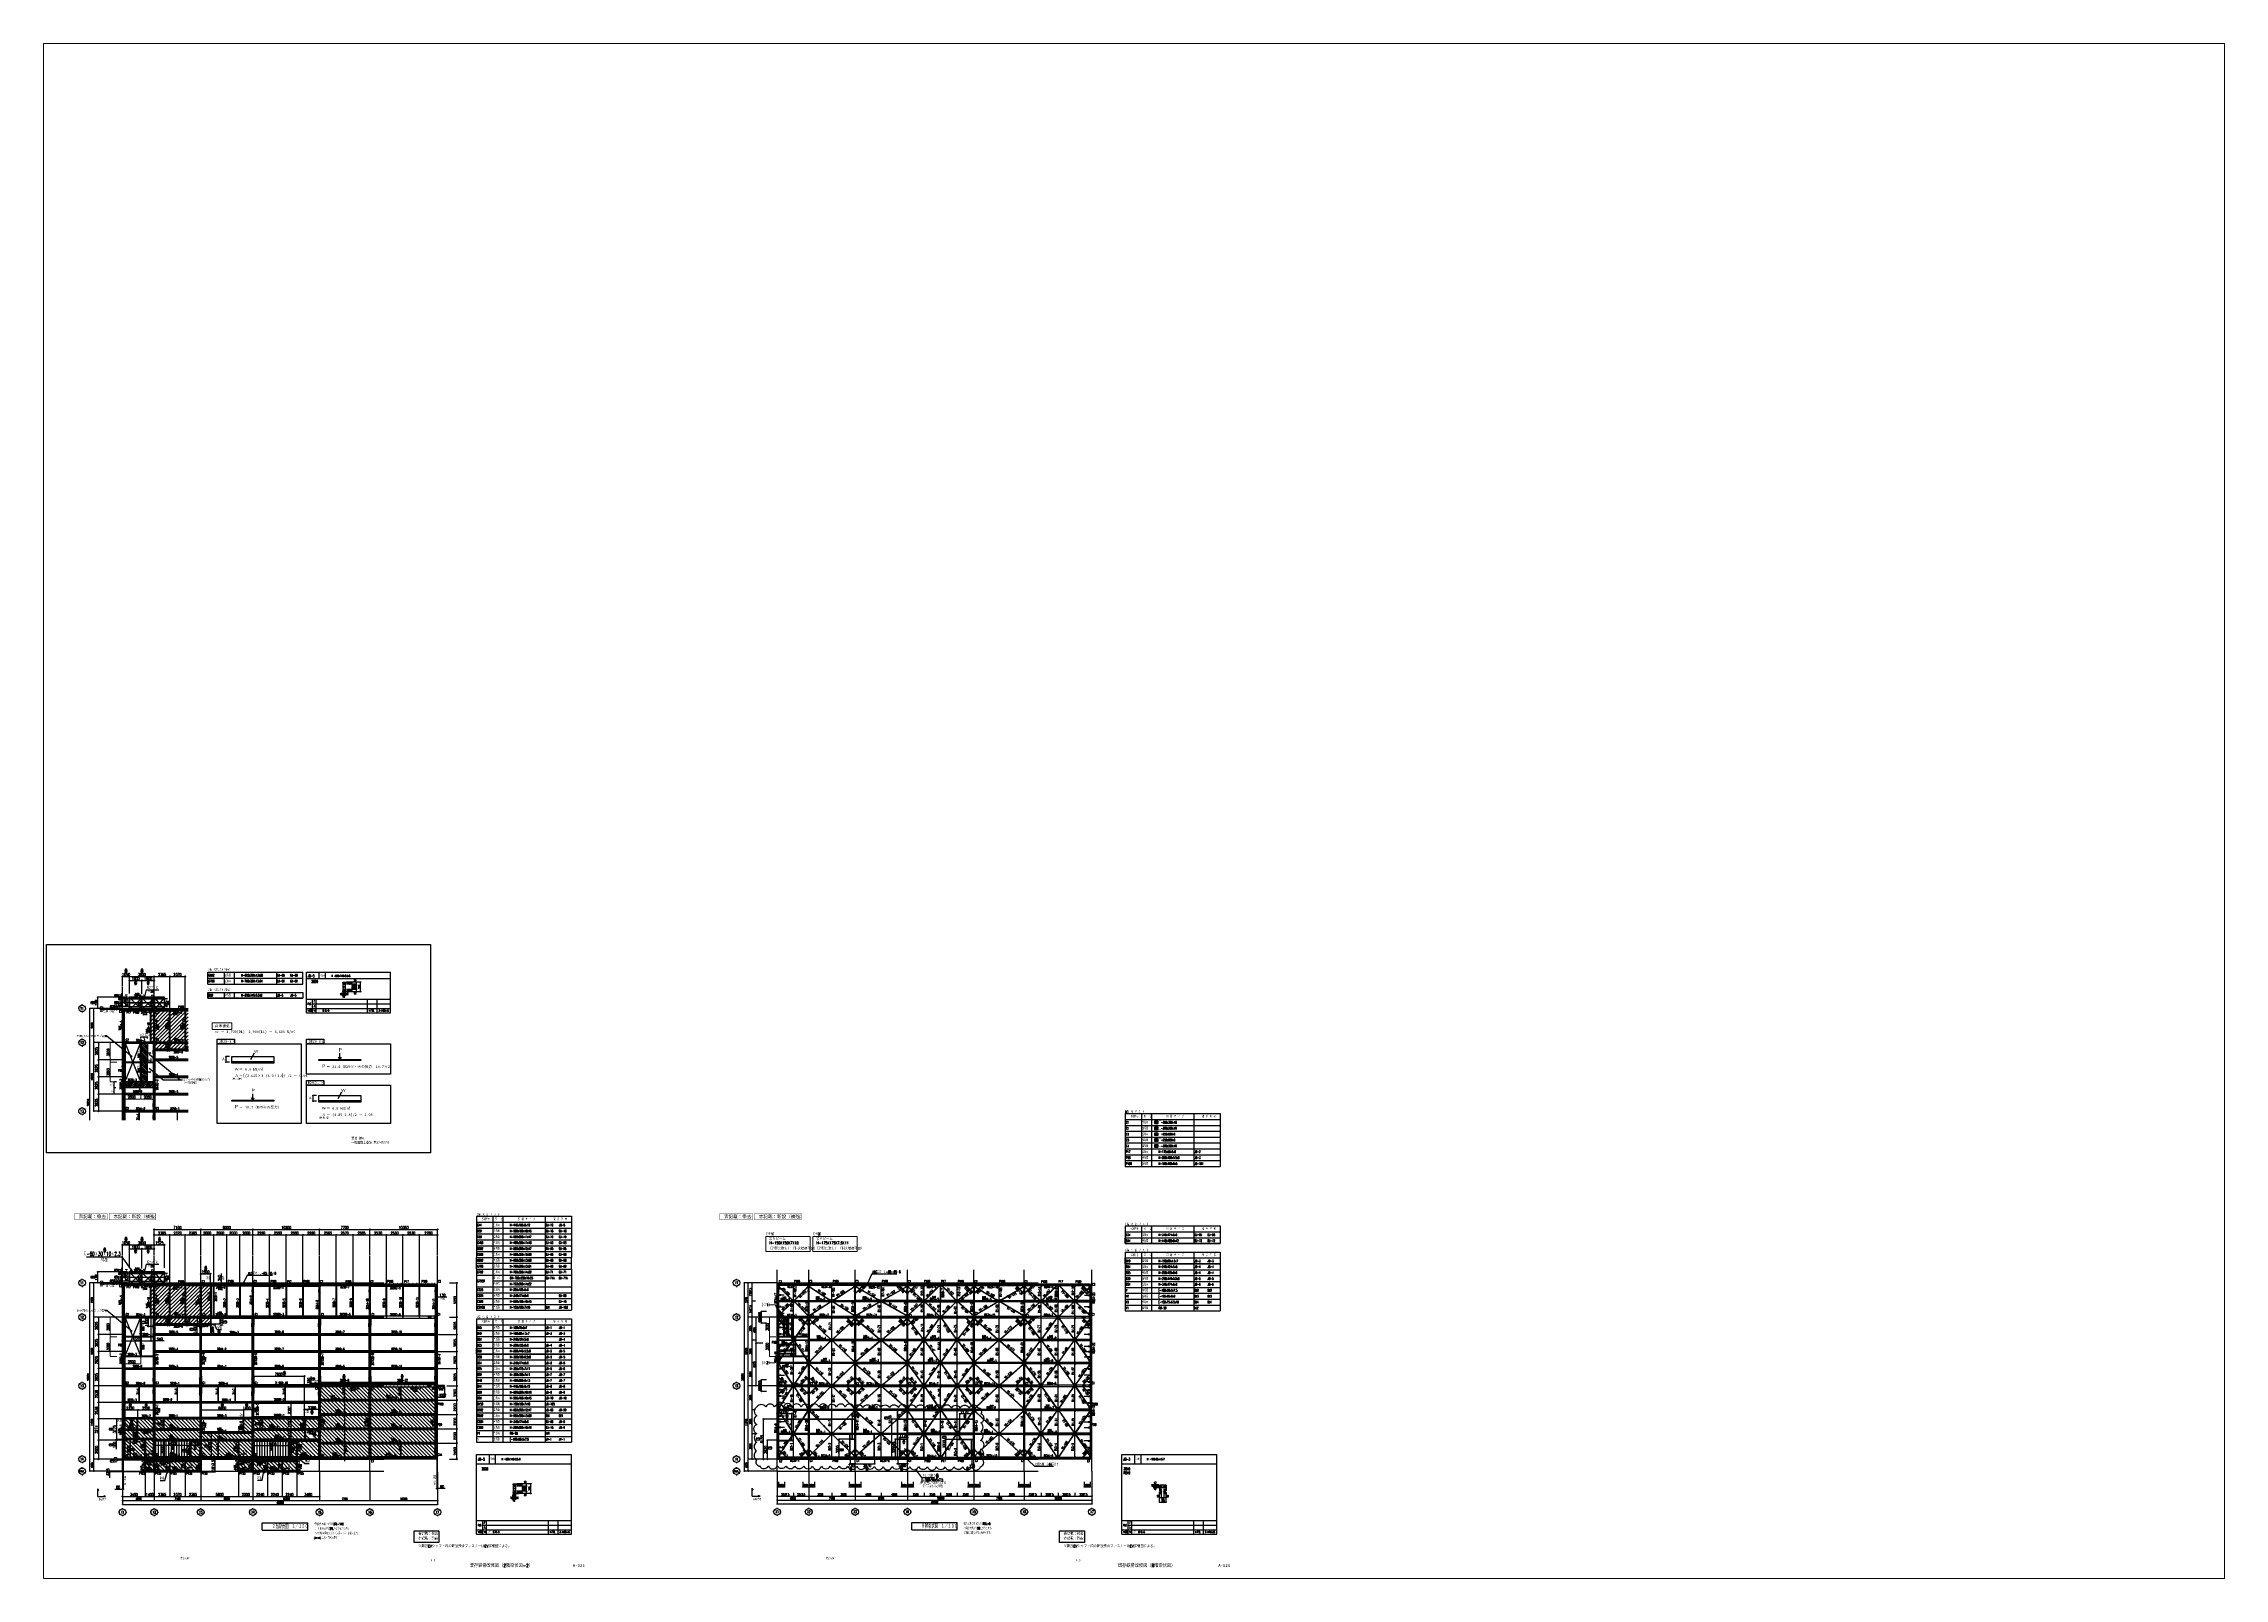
# Paper-space layout 'A1' of a CAD drawing. Header units: millimetres. Extents: x -274 to 561, y -194 to 394.
# The model-space entities are those that its viewports show. They can reach past a viewport. Long polylines and large blocks are cut down to what shows.
import ezdxf
from ezdxf.enums import TextEntityAlignment as Align

# ---------------------------------------------------------------- set-up
doc = ezdxf.new("R2010")
doc.units = ezdxf.units.MM
doc.header["$LTSCALE"] = 0.2
doc.header["$PDMODE"] = 1
doc.linetypes.add('CENTER', pattern=[2, 1.25, -0.25, 0.25, -0.25])
doc.linetypes.add('HIDDEN', pattern=[0.375, 0.25, -0.125])
doc.layers.get('Defpoints').update_dxf_attribs({"color": 40})
for name, color, linetype in [('01-寸法１', 6, 'Continuous'), ('1_文字', 3, 'Continuous'), ('A_タイトル枠', 7, 'Continuous'), ('ZZ-BUILD-MB', 3, 'Continuous'), ('ZZ-COMMENT', 6, 'Continuous'), ('枠内記述', 3, 'Continuous'), ('梁側', 7, 'Continuous')]:
    doc.layers.add(name, color=color, linetype=linetype)
for name, color, linetype, lineweight, true_color in [('A_寸法', 1, 'Continuous', 9, 0xff0000), ('S-撤去', 5, 'Continuous', 9, 0x0000ff), ('S-新設', 1, 'Continuous', 9, 0xff0000)]:
    doc.layers.add(name, color=color, linetype=linetype, lineweight=lineweight, true_color=true_color)
doc.styles.add('Dim', font='simplex.shx', dxfattribs={"width": 0.7, "bigfont": 'extfont2.shx'})
doc.styles.add('KANSIM', font='SIMPLEX.shx', dxfattribs={"width": 0.7, "bigfont": 'extfont2.shx'})
doc.styles.get("Standard").update_dxf_attribs({"font": 'simplex.shx', "width": 0.8, "height": 700, "bigfont": 'extfont2.shx'})
doc.styles.add('ゴシック', font='MS Gothic.ttf', dxfattribs={"height": 4})
doc.dimstyles.new('1-200', dxfattribs={"dimscale": 200, "dimtxt": 3, "dimasz": 1, "dimexe": 1, "dimexo": 1, "dimgap": 1, "dimtad": 1, "dimdec": 0, "dimtxsty": 'Dim', "dimblk": 'DOT', "dimcen": 2.5, "dimadec": 0, "dimazin": 0, "dimtfac": 1, "dimtdec": 0, "dimtix": 1, "dimtmove": 2, "dimatfit": 3, "dimldrblk": '引出線', "dimfxl": 1, "dimlwd": -1, "dimlwe": -1, "dimarcsym": 0})

# ---------------------------------------------------------------- blocks, each defined once
blk = doc.blocks.new('_Dot')
at = {"color": 0, "linetype": 'ByBlock', "lineweight": -2}
blk.add_line((-0.5, 0), (-1, 0), dxfattribs=at)
at = {"color": 0, "linetype": 'ByBlock', "const_width": 0.5}
blk.add_lwpolyline([(-0.25, 0, 1), (0.25, 0, 1)], format="xyb", close=True, dxfattribs=at)
blk = doc.blocks.new('*D3')
at = {"layer": 'A_寸法', "color": 0, "transparency": 16777216}
for p, q in [((9835, 40101), (8835, 40101)), ((8835, 37201), (8835, 40001)), ((9835, 37101), (8835, 37101))]:
    blk.add_line(p, q, dxfattribs=at)
at = {"layer": 'Defpoints', "color": 0, "transparency": 16777216}
for p in [(8835, 40101), (9835, 40101), (9835, 37101)]:
    blk.add_point(p, dxfattribs=at)
at = {"layer": 'A_寸法', "color": 0, "transparency": 16777216, "xscale": 100, "yscale": 100, "zscale": 100}
for p, rotation in [((8835, 40101), 90), ((8835, 37101), 270)]:
    blk.add_blockref('_Dot', p, dxfattribs=dict(at, rotation=rotation))
at = {"layer": 'A_寸法', "color": 0, "transparency": 16777216, "insert": (8515, 38601), "char_height": 400, "attachment_point": 5, "rotation": 90, "style": 'Dim'}
blk.add_mtext('3000', dxfattribs=at)
blk = doc.blocks.new('引出線')
at = {"color": 0, "linetype": 'ByBlock'}
for points in [[(0, 0), (-2, -0.4)], [(-1, 0), (0, 0)]]:
    blk.add_lwpolyline(points, dxfattribs=at)
blk = doc.blocks.new('*D4')
at = {"layer": 'A_寸法', "color": 0, "transparency": 16777216}
for p, q in [((9835, 37101), (8835, 37101)), ((8835, 37001), (8835, 34201)), ((9835, 34101), (8835, 34101))]:
    blk.add_line(p, q, dxfattribs=at)
at = {"layer": 'Defpoints', "color": 0, "transparency": 16777216}
for p in [(9835, 37101), (8835, 34101), (9835, 34101)]:
    blk.add_point(p, dxfattribs=at)
at = {"layer": 'A_寸法', "color": 0, "transparency": 16777216, "xscale": 100, "yscale": 100, "zscale": 100}
for p, rotation in [((8835, 37101), 90), ((8835, 34101), 270)]:
    blk.add_blockref('_Dot', p, dxfattribs=dict(at, rotation=rotation))
at = {"layer": 'A_寸法', "color": 0, "transparency": 16777216, "insert": (8515, 35601), "char_height": 400, "attachment_point": 5, "rotation": 90, "style": 'Dim'}
blk.add_mtext('3000', dxfattribs=at)
blk = doc.blocks.new('*D5')
at = {"layer": 'A_寸法', "color": 0, "transparency": 16777216}
for p, q in [((10730, 33967), (10730, 32967)), ((13530, 33967), (13530, 32967)), ((10830, 32967), (13430, 32967))]:
    blk.add_line(p, q, dxfattribs=at)
at = {"layer": 'Defpoints', "color": 0, "transparency": 16777216}
for p in [(10730, 33967), (13530, 33967), (13530, 32967)]:
    blk.add_point(p, dxfattribs=at)
at = {"layer": 'A_寸法', "color": 0, "transparency": 16777216, "xscale": 100, "yscale": 100, "zscale": 100, "rotation": 180}
blk.add_blockref('_Dot', (10730, 32967), dxfattribs=at)
at = {"layer": 'A_寸法', "color": 0, "transparency": 16777216, "xscale": 100, "yscale": 100, "zscale": 100}
blk.add_blockref('_Dot', (13530, 32967), dxfattribs=at)
at = {"layer": 'A_寸法', "color": 0, "transparency": 16777216, "insert": (12130, 33287), "char_height": 400, "attachment_point": 5, "style": 'Dim'}
blk.add_mtext('2800', dxfattribs=at)
blk = doc.blocks.new('*D7')
at = {"layer": 'A_寸法', "color": 0, "transparency": 16777216}
for p, q in [((110742, 40101), (109742, 40101)), ((109742, 37201), (109742, 40001)), ((110742, 37101), (109742, 37101))]:
    blk.add_line(p, q, dxfattribs=at)
at = {"layer": 'Defpoints', "color": 0, "transparency": 16777216}
for p in [(109742, 40101), (110742, 40101), (110742, 37101)]:
    blk.add_point(p, dxfattribs=at)
at = {"layer": 'A_寸法', "color": 0, "transparency": 16777216, "xscale": 100, "yscale": 100, "zscale": 100}
for p, rotation in [((109742, 40101), 90), ((109742, 37101), 270)]:
    blk.add_blockref('_Dot', p, dxfattribs=dict(at, rotation=rotation))
at = {"layer": 'A_寸法', "color": 0, "transparency": 16777216, "insert": (109422, 38601), "char_height": 400, "attachment_point": 5, "rotation": 90, "style": 'Dim'}
blk.add_mtext('3000', dxfattribs=at)
blk = doc.blocks.new('*D6')
at = {"layer": 'A_寸法', "color": 0, "transparency": 16777216}
for p, q in [((110742, 37101), (109742, 37101)), ((109742, 37001), (109742, 34201)), ((110742, 34101), (109742, 34101))]:
    blk.add_line(p, q, dxfattribs=at)
at = {"layer": 'Defpoints', "color": 0, "transparency": 16777216}
for p in [(110742, 37101), (109742, 34101), (110742, 34101)]:
    blk.add_point(p, dxfattribs=at)
at = {"layer": 'A_寸法', "color": 0, "transparency": 16777216, "xscale": 100, "yscale": 100, "zscale": 100}
for p, rotation in [((109742, 37101), 90), ((109742, 34101), 270)]:
    blk.add_blockref('_Dot', p, dxfattribs=dict(at, rotation=rotation))
at = {"layer": 'A_寸法', "color": 0, "transparency": 16777216, "insert": (109422, 35601), "char_height": 400, "attachment_point": 5, "rotation": 90, "style": 'Dim'}
blk.add_mtext('3000', dxfattribs=at)
blk = doc.blocks.new('DOTSMALL')
at = {"color": 0, "linetype": 'ByBlock'}
blk.add_line((0, 0), (-1, 0), dxfattribs=at)
for radius in [0.25, 0.17, 0.09]:
    blk.add_circle((0, 0), radius, dxfattribs=at)
blk = doc.blocks.new('*D11')
at = {"layer": 'A_寸法', "color": 0, "transparency": 16777216}
for p, q in [((9835, 82148), (8835, 82148)), ((8835, 79248), (8835, 82048)), ((9835, 79148), (8835, 79148))]:
    blk.add_line(p, q, dxfattribs=at)
at = {"layer": 'Defpoints', "color": 0, "transparency": 16777216}
for p in [(8835, 82148), (9835, 82148), (9835, 79148)]:
    blk.add_point(p, dxfattribs=at)
at = {"layer": 'A_寸法', "color": 0, "transparency": 16777216, "xscale": 100, "yscale": 100, "zscale": 100}
for p, rotation in [((8835, 82148), 90), ((8835, 79148), 270)]:
    blk.add_blockref('_Dot', p, dxfattribs=dict(at, rotation=rotation))
at = {"layer": 'A_寸法', "color": 0, "transparency": 16777216, "insert": (8515, 80648), "char_height": 400, "attachment_point": 5, "rotation": 90, "style": 'Dim'}
blk.add_mtext('3000', dxfattribs=at)
blk = doc.blocks.new('*D9')
at = {"layer": 'A_寸法', "color": 0, "transparency": 16777216}
for p, q in [((9835, 79148), (8835, 79148)), ((8835, 79048), (8835, 76248)), ((9835, 76148), (8835, 76148))]:
    blk.add_line(p, q, dxfattribs=at)
at = {"layer": 'Defpoints', "color": 0, "transparency": 16777216}
for p in [(9835, 79148), (8835, 76148), (9835, 76148)]:
    blk.add_point(p, dxfattribs=at)
at = {"layer": 'A_寸法', "color": 0, "transparency": 16777216, "xscale": 100, "yscale": 100, "zscale": 100}
for p, rotation in [((8835, 79148), 90), ((8835, 76148), 270)]:
    blk.add_blockref('_Dot', p, dxfattribs=dict(at, rotation=rotation))
at = {"layer": 'A_寸法', "color": 0, "transparency": 16777216, "insert": (8515, 77648), "char_height": 400, "attachment_point": 5, "rotation": 90, "style": 'Dim'}
blk.add_mtext('3000', dxfattribs=at)
blk = doc.blocks.new('*D10')
at = {"layer": 'A_寸法', "color": 0, "transparency": 16777216}
for p, q in [((10730, 74497), (10730, 73497)), ((10830, 73497), (13430, 73497)), ((13530, 74497), (13530, 73497))]:
    blk.add_line(p, q, dxfattribs=at)
at = {"layer": 'Defpoints', "color": 0, "transparency": 16777216}
for p in [(10730, 74497), (13530, 74497), (13530, 73497)]:
    blk.add_point(p, dxfattribs=at)
at = {"layer": 'A_寸法', "color": 0, "transparency": 16777216, "xscale": 100, "yscale": 100, "zscale": 100, "rotation": 180}
blk.add_blockref('_Dot', (10730, 73497), dxfattribs=at)
at = {"layer": 'A_寸法', "color": 0, "transparency": 16777216, "xscale": 100, "yscale": 100, "zscale": 100}
blk.add_blockref('_Dot', (13530, 73497), dxfattribs=at)
at = {"layer": 'A_寸法', "color": 0, "transparency": 16777216, "insert": (12130, 73817), "char_height": 400, "attachment_point": 5, "style": 'Dim'}
blk.add_mtext('2800', dxfattribs=at)
blk = doc.blocks.new('*D12')
at = {"layer": 'A_寸法', "color": 0, "transparency": 16777216}
for p, q in [((13530, 74497), (13530, 73497)), ((15480, 73497), (13630, 73497)), ((15580, 74497), (15580, 73497))]:
    blk.add_line(p, q, dxfattribs=at)
at = {"layer": 'Defpoints', "color": 0, "transparency": 16777216}
for p in [(13530, 74497), (13530, 73497), (15580, 74497)]:
    blk.add_point(p, dxfattribs=at)
at = {"layer": 'A_寸法', "color": 0, "transparency": 16777216, "xscale": 100, "yscale": 100, "zscale": 100, "rotation": 180}
blk.add_blockref('_Dot', (13530, 73497), dxfattribs=at)
at = {"layer": 'A_寸法', "color": 0, "transparency": 16777216, "xscale": 100, "yscale": 100, "zscale": 100}
blk.add_blockref('_Dot', (15580, 73497), dxfattribs=at)
at = {"layer": 'A_寸法', "color": 0, "transparency": 16777216, "insert": (14555, 73817), "char_height": 400, "attachment_point": 5, "style": 'Dim'}
blk.add_mtext('2050', dxfattribs=at)

msp = doc.modelspace()

# ---------------------------------------------------------------- hatches: boundary and pattern name
at = {"true_color": 0x0000ff}
h = msp.add_hatch(color=5, dxfattribs=at)
h.dxf.hatch_style = 1
h.paths.add_polyline_path([(13553.7, 83035.2, 1), (13507.1, 83035.2, 1)])
h = msp.add_hatch(dxfattribs=at)
h.set_pattern_fill('ANSI31', color=5, scale=60, angle=90)
h.set_pattern_definition([(135, (-13893.47, -54588.06), (-134.70384, -134.70384), [])])
h.paths.add_polyline_path([(13530.4, 79148.2), (14555.4, 79148.2), (14555.4, 82048.7), (13530.4, 82048.7)])
h = msp.add_hatch(color=5, dxfattribs=at)
h.dxf.hatch_style = 1
h.paths.add_polyline_path([(14066.2, 83035.2, 1), (14019.6, 83035.2, 1)])
h = msp.add_hatch(color=5, dxfattribs=at)
h.dxf.hatch_style = 1
h.paths.add_polyline_path([(14578.7, 83035.2, 1), (14532.1, 83035.2, 1)])
h = msp.add_hatch(dxfattribs=at)
h.set_pattern_fill('ANSI31', color=5, scale=60, angle=90)
h.set_pattern_definition([(135, (-13893.47, -57488.56), (-134.70384, -134.70384), [])])
h.paths.add_polyline_path([(14555.4, 79148.2), (13530.4, 79148.2), (13530.4, 76222.7), (14555.4, 76222.7)])
h = msp.add_hatch(color=7)
h.dxf.hatch_style = 1
h.paths.add_polyline_path([(26605, 80035.8, 1), (26511.8, 80035.8, 1)])
h = msp.add_hatch(color=7)
h.dxf.hatch_style = 1
h.paths.add_polyline_path([(26605, 79153.1, 1), (26511.8, 79153.1, 1)])
h = msp.add_hatch(color=5, dxfattribs=at)
h.dxf.hatch_style = 1
h.paths.add_polyline_path([(9426.2, 76148.2, 1), (9472.8, 76148.2, 1)])
h = msp.add_hatch(color=5, dxfattribs=at)
h.dxf.hatch_style = 1
h.paths.add_polyline_path([(9426.2, 75210.7, 1), (9472.8, 75210.7, 1)])
h = msp.add_hatch(color=5, dxfattribs=at)
h.dxf.hatch_style = 1
h.paths.add_polyline_path([(9426.2, 74273.2, 1), (9472.8, 74273.2, 1)])
h = msp.add_hatch(dxfattribs=at)
h.set_pattern_fill('ANSI31', color=5, scale=60)
h.set_pattern_definition([(45, (-17188.28, -54588.06), (-134.70384, 134.70384), [])])
h.paths.add_polyline_path([(15580.4, 75210.7), (15580.4, 76148.2), (11110.4, 76148.2), (11110.4, 75210.7)])
h = msp.add_hatch(color=7)
h.dxf.hatch_style = 1
h.paths.add_polyline_path([(39951.8, 74068.9, 1), (39858.6, 74068.9, 1)])
h = msp.add_hatch(color=7)
h.dxf.hatch_style = 1
h.paths.add_polyline_path([(39951.8, 73186.2, 1), (39858.6, 73186.2, 1)])

# ---------------------------------------------------------------- linework, layer by layer
at = {"color": 8, "linetype": 'Continuous'}
for p, q in [((10730.4, 92299.7), (11780.4, 92299.7)), ((10730.4, 90747.1), (10730.4, 92299.7)), ((11780.4, 89698.2), (11780.4, 92299.7)), ((11780.4, 92299.7), (15580.4, 92299.7)), ((11780.4, 91674.2), (13680.4, 91674.2)), ((13680.4, 89623.2), (13680.4, 91674.2)), ((13680.4, 91674.2), (15580.4, 91674.2)), ((14359.2, 90253.7), (14015.2, 88997.4)), ((14359.2, 90253.7), (16279.2, 90253.7)), ((15580.4, 90747.1), (15580.4, 92299.7)), ((15580.4, 90747.1), (15580.4, 92299.7)), ((15580.4, 92299.7), (17945.4, 92299.7)), ((15580.4, 90747.1), (15580.4, 92299.7)), ((17945.4, 87208.7), (17945.4, 92299.7)), ((17945.4, 92299.7), (20315.4, 92299.7)), ((17945.4, 87208.7), (17945.4, 92299.7)), ((20315.4, 87208.7), (20315.4, 92299.7)), ((20315.4, 87208.7), (20315.4, 92299.7)), ((26295.1, 92924.8), (26295.1, 91124.8)), ((27795.1, 92924.8), (27795.1, 91124.8)), ((34295.1, 92924.8), (34295.1, 91124.8)), ((4030.4, 87398.2), (3905.4, 87398.2)), ((4530.4, 87898.2), (4530.4, 88023.2)), ((4530.4, 86898.2), (4530.4, 86773.2)), ((5030.4, 87398.2), (5155.4, 87398.2)), ((5730.4, 70286.1), (5730.4, 87398.2)), ((10730.4, 87398.2), (5730.4, 87398.2)), ((6330.4, 82148.2), (6330.4, 87398.2)), ((10730.4, 87398.2), (6330.4, 87398.2)), ((6930.4, 87398.2), (6930.4, 89098.2)), ((11455.4, 89098.2), (6930.4, 89098.2)), ((11455.4, 87398.2), (6930.4, 87398.2)), ((7793.1, 87398.2), (7793.1, 87208.2)), ((10630.4, 87398.2), (7793.1, 87398.2)), ((11005.4, 87208.2), (7793.1, 87208.2)), ((9936.6, 87398.2), (9936.6, 87688.2)), ((11605.4, 87688.2), (9936.6, 87688.2)), ((10532.9, 89729), (10532.9, 88888.2)), ((10532.9, 88288.2), (10532.9, 88888.2)), ((11605.4, 88888.2), (10532.9, 88888.2)), ((10532.9, 87688.2), (10532.9, 88288.2)), ((11605.4, 88288.2), (10532.9, 88288.2)), ((11605.4, 88288.2), (10532.9, 88288.2)), ((10805.4, 87233.2), (11105.4, 87233.2)), ((10805.4, 87233.2), (10805.4, 86933.2)), ((10805.4, 86933.2), (11105.4, 86933.2)), ((10830.4, 86980.7), (10830.4, 87185.7)), ((11029.4, 86933.2), (10830.4, 86933.2)), ((10830.4, 86933.2), (10830.4, 86183.2)), ((10839.4, 86980.7), (10839.4, 87185.7)), ((10852.9, 87208.2), (11057.9, 87208.2)), ((10852.9, 87199.2), (11057.9, 87199.2)), ((10852.9, 86967.2), (11057.9, 86967.2)), ((10852.9, 86958.2), (11057.9, 86958.2)), ((10925.9, 82148.2), (10925.9, 87108.7)), ((10933.9, 82148.2), (10933.9, 87108.7)), ((11029.4, 86183.2), (11029.4, 86933.2)), ((11071.4, 86980.7), (11071.4, 87185.7)), ((11080.4, 86980.7), (11080.4, 87185.7)), ((11105.4, 87233.2), (11105.4, 86933.2)), ((11105.4, 87208.2), (11105.4, 87009.2)), ((12155.4, 87208.2), (11105.4, 87208.2)), ((11105.4, 87009.2), (12155.4, 87009.2)), ((11280.4, 87318.2), (11345.4, 87318.2)), ((11280.4, 87208.2), (11280.4, 87318.2)), ((11339.4, 87208.2), (11339.4, 87318.2)), ((11345.4, 87208.2), (11345.4, 87318.2)), ((11855.4, 89098.2), (11705.4, 89098.2)), ((11705.4, 89098.2), (11705.4, 87738.2)), ((11705.4, 88888.2), (17155.4, 88888.2)), ((11705.4, 88858.2), (17155.4, 88858.2)), ((11705.4, 88288.2), (17155.4, 88288.2)), ((11705.4, 88258.2), (17155.4, 88258.2)), ((11705.4, 88028.2), (11855.4, 88028.2)), ((11705.4, 87743.2), (11855.4, 88028.2)), ((11705.4, 88028.2), (11855.4, 87743.2)), ((11705.4, 87888.2), (11855.4, 87888.2)), ((11855.4, 87883.2), (11705.4, 87883.2)), ((11855.4, 87743.2), (11705.4, 87743.2)), ((11705.4, 87733.2), (11705.4, 87208.2)), ((11705.4, 87688.2), (17155.4, 87688.2)), ((11705.4, 87658.2), (17155.4, 87658.2)), ((11705.4, 87208.2), (11855.4, 87208.2)), ((11735.4, 87208.2), (11825.4, 87208.2)), ((11735.4, 87200.2), (11735.4, 87208.2)), ((11769.9, 87200.2), (11735.4, 87200.2)), ((11735.4, 87041.2), (11735.4, 87033.2)), ((11769.9, 87041.2), (11735.4, 87041.2)), ((11735.4, 87033.2), (11825.4, 87033.2)), ((11775.9, 87208.2), (11784.9, 87208.2)), ((11777.9, 87192.2), (11777.9, 87049.2)), ((11782.9, 87192.2), (11782.9, 87049.2)), ((11790.9, 87200.2), (11825.4, 87200.2)), ((11790.9, 87041.2), (11825.4, 87041.2)), ((11825.4, 87200.2), (11825.4, 87208.2)), ((11825.4, 87041.2), (11825.4, 87033.2)), ((11855.4, 87738.2), (11855.4, 89098.2)), ((11855.4, 89019.7), (11865.4, 89019.7)), ((11855.4, 89010.7), (11865.4, 89010.7)), ((11855.4, 87208.2), (13642.9, 88938.2)), ((11855.4, 87208.2), (11855.4, 87733.2)), ((11865.4, 89098.2), (11865.4, 88948.2)), ((17155.4, 89098.2), (11865.4, 89098.2)), ((11865.4, 88948.2), (17155.4, 88948.2)), ((11865.4, 88948.2), (13642.9, 87218.2)), ((11880.4, 87318.2), (11945.4, 87318.2)), ((11880.4, 87208.2), (11880.4, 87318.2)), ((11939.4, 87208.2), (11939.4, 87318.2)), ((11945.4, 87208.2), (11945.4, 87318.2)), ((11985.4, 87208.7), (12330.4, 87208.7)), ((11985.4, 87008.7), (11985.4, 87208.7)), ((11985.4, 87008.7), (12330.4, 87208.7)), ((11985.4, 87208.7), (12330.4, 87008.7)), ((11985.4, 87008.7), (12330.4, 87008.7)), ((12155.4, 87009.2), (12155.4, 87208.2)), ((12160.4, 87208.2), (12160.4, 87009.2)), ((15420.4, 87208.2), (12160.4, 87208.2)), ((12160.4, 87009.2), (15420.4, 87009.2)), ((12330.4, 87008.7), (12330.4, 87208.7)), ((12480.4, 87318.2), (12545.4, 87318.2)), ((12480.4, 87208.2), (12480.4, 87318.2)), ((12539.4, 87208.2), (12539.4, 87318.2)), ((12545.4, 87208.2), (12545.4, 87318.2)), ((13080.4, 87318.2), (13145.4, 87318.2)), ((13080.4, 87208.2), (13080.4, 87318.2)), ((13139.4, 87208.2), (13139.4, 87318.2)), ((13145.4, 87208.2), (13145.4, 87318.2)), ((13217.9, 87208.2), (13317.9, 87208.2)), ((13217.9, 87200.2), (13217.9, 87208.2)), ((13256.9, 87200.2), (13217.9, 87200.2)), ((13217.9, 87116.2), (13217.9, 87108.2)), ((13256.9, 87116.2), (13217.9, 87116.2)), ((13217.9, 87108.2), (13317.9, 87108.2)), ((13264.9, 87192.2), (13264.9, 87124.2)), ((13270.9, 87192.2), (13270.9, 87124.2)), ((13278.9, 87200.2), (13317.9, 87200.2)), ((13278.9, 87116.2), (13317.9, 87116.2)), ((13317.9, 87200.2), (13317.9, 87208.2)), ((13317.9, 87116.2), (13317.9, 87108.2)), ((13717.9, 88938.2), (13642.9, 88938.2)), ((13642.9, 88938.2), (13642.9, 87218.2)), ((13642.9, 87218.2), (13717.9, 87218.2)), ((13682.9, 88948.2), (13682.9, 88938.2)), ((13682.9, 87208.2), (13682.9, 87218.2)), ((13688.9, 88948.2), (13688.9, 88938.2)), ((13688.9, 87208.2), (13688.9, 87218.2)), ((13717.9, 87218.2), (13717.9, 88938.2)), ((13717.9, 87218.2), (15505.4, 88938.2)), ((13717.9, 88938.2), (15505.4, 87233.2)), ((13980.4, 87318.2), (14045.4, 87318.2)), ((13980.4, 87208.2), (13980.4, 87318.2)), ((14016.8, 89277.4), (14015.2, 88997.4)), ((14015.2, 88997.4), (14156.6, 89239.1)), ((14039.4, 87208.2), (14039.4, 87318.2)), ((14045.4, 87208.2), (14045.4, 87318.2)), ((14580.4, 87318.2), (14645.4, 87318.2)), ((14580.4, 87208.2), (14580.4, 87318.2)), ((14639.4, 87208.2), (14639.4, 87318.2)), ((14645.4, 87208.2), (14645.4, 87318.2)), ((15114.9, 86999.2), (14965.9, 86999.2)), ((14965.9, 86999.2), (14965.9, 82257.7)), ((15043.2, 87009.2), (15043.2, 86999.2)), ((15052.2, 87009.2), (15052.2, 86999.2)), ((15080.4, 82118), (20120.6, 87158.2)), ((15080.4, 82683.6), (19554.9, 87158.2)), ((15080.4, 83249.3), (18989.2, 87158.2)), ((15080.4, 83815), (18423.6, 87158.2)), ((15080.4, 84380.7), (17857.9, 87158.2)), ((15080.4, 84946.4), (17292.2, 87158.2)), ((15080.4, 85512.1), (16726.5, 87158.2)), ((15080.4, 86077.8), (16160.8, 87158.2)), ((15080.4, 86643.4), (15595.1, 87158.2)), ((15114.9, 82257.7), (15114.9, 86999.2)), ((15180.4, 87318.2), (15245.4, 87318.2)), ((15180.4, 87208.2), (15180.4, 87318.2)), ((15239.4, 87208.2), (15239.4, 87318.2)), ((15245.4, 87208.2), (15245.4, 87318.2)), ((15420.4, 87009.2), (15420.4, 87208.2)), ((15430.4, 87104.7), (15420.4, 87104.7)), ((15430.4, 87092.7), (15420.4, 87092.7)), ((15430.4, 87233.2), (15730.4, 87233.2)), ((15430.4, 87233.2), (15430.4, 86933.2)), ((15430.4, 81902.3), (20686.3, 87158.2)), ((15430.4, 86933.2), (15730.4, 86933.2)), ((15455.4, 86980.7), (15455.4, 87185.7)), ((15464.4, 86980.7), (15464.4, 87185.7)), ((15477.9, 87208.2), (15682.9, 87208.2)), ((15477.9, 87199.2), (15682.9, 87199.2)), ((15477.9, 86967.2), (15682.9, 86967.2)), ((15477.9, 86958.2), (15682.9, 86958.2)), ((15679.9, 86933.2), (15480.9, 86933.2)), ((15480.9, 86933.2), (15480.9, 86183.2)), ((15655.4, 88938.2), (15505.4, 88938.2)), ((15505.4, 88938.2), (15505.4, 87738.2)), ((15505.4, 88028.2), (15655.4, 88028.2)), ((15505.4, 87743.2), (15655.4, 88028.2)), ((15505.4, 88028.2), (15655.4, 87743.2)), ((15505.4, 87888.2), (15655.4, 87888.2)), ((15655.4, 87883.2), (15505.4, 87883.2)), ((15655.4, 87743.2), (15505.4, 87743.2)), ((15505.4, 87733.2), (15505.4, 87233.2)), ((15505.4, 87233.2), (15655.4, 87233.2)), ((15583.9, 88948.2), (15583.9, 88938.2)), ((15592.9, 88948.2), (15592.9, 88938.2)), ((15655.4, 87738.2), (15655.4, 88938.2)), ((15655.4, 87233.2), (17080.4, 88938.2)), ((15655.4, 88938.2), (17080.4, 87218.2)), ((15655.4, 87233.2), (15655.4, 87733.2)), ((15679.9, 86183.2), (15679.9, 86933.2)), ((15696.4, 86980.7), (15696.4, 87185.7)), ((15705.4, 86980.7), (15705.4, 87185.7)), ((15730.4, 87233.2), (15730.4, 86933.2)), ((15730.4, 87208.2), (15730.4, 87009.2)), ((16480.4, 87208.2), (15730.4, 87208.2)), ((15730.4, 87009.2), (16480.4, 87009.2)), ((15780.4, 87318.2), (15845.4, 87318.2)), ((15780.4, 87208.2), (15780.4, 87318.2)), ((15839.4, 87208.2), (15839.4, 87318.2)), ((15845.4, 87208.2), (15845.4, 87318.2)), ((16180.4, 87318.2), (16245.4, 87318.2)), ((16180.4, 87208.2), (16180.4, 87318.2)), ((16239.4, 87208.2), (16239.4, 87318.2)), ((16245.4, 87208.2), (16245.4, 87318.2)), ((16280.4, 87208.7), (16685.4, 87208.7)), ((16280.4, 87008.7), (16280.4, 87208.7)), ((16280.4, 87008.7), (16685.4, 87208.7)), ((16280.4, 87208.7), (16685.4, 87008.7)), ((16280.4, 87008.7), (16685.4, 87008.7)), ((16480.4, 87009.2), (16480.4, 87208.2)), ((16485.4, 87208.2), (16485.4, 87009.2)), ((20752.1, 87208.2), (16485.4, 87208.2)), ((16485.4, 87009.2), (20752.1, 87009.2)), ((16685.4, 87008.7), (16685.4, 87208.7)), ((16780.4, 87318.2), (16845.4, 87318.2)), ((16780.4, 87208.2), (16780.4, 87318.2)), ((16839.4, 87208.2), (16839.4, 87318.2)), ((16845.4, 87208.2), (16845.4, 87318.2)), ((17155.4, 88938.2), (17080.4, 88938.2)), ((17080.4, 88938.2), (17080.4, 87218.2)), ((17080.4, 87218.2), (17155.4, 87218.2)), ((17120.4, 88948.2), (17120.4, 88938.2)), ((17120.4, 87208.2), (17120.4, 87218.2)), ((17126.4, 88948.2), (17126.4, 88938.2)), ((17126.4, 87208.2), (17126.4, 87218.2)), ((17155.4, 88948.2), (17155.4, 89098.2)), ((17155.4, 87218.2), (17155.4, 88938.2)), ((17380.4, 87318.2), (17445.4, 87318.2)), ((17380.4, 87208.2), (17380.4, 87318.2)), ((17439.4, 87208.2), (17439.4, 87318.2)), ((17445.4, 87208.2), (17445.4, 87318.2)), ((18019.9, 86999.2), (17870.9, 86999.2)), ((17870.9, 86999.2), (17870.9, 82257.7)), ((17948.2, 87009.2), (17948.2, 86999.2)), ((17957.2, 87009.2), (17957.2, 86999.2)), ((18019.9, 82257.7), (18019.9, 86999.2)), ((18080.4, 87318.2), (18145.4, 87318.2)), ((18080.4, 87208.2), (18080.4, 87318.2)), ((18139.4, 87208.2), (18139.4, 87318.2)), ((18145.4, 87208.2), (18145.4, 87318.2)), ((18680.4, 87318.2), (18745.4, 87318.2)), ((18680.4, 87208.2), (18680.4, 87318.2)), ((18739.4, 87208.2), (18739.4, 87318.2)), ((18745.4, 87208.2), (18745.4, 87318.2)), ((19080.4, 87208.2), (19180.4, 87208.2)), ((19080.4, 87200.2), (19080.4, 87208.2)), ((19119.4, 87200.2), (19080.4, 87200.2)), ((19080.4, 87116.2), (19080.4, 87108.2)), ((19119.4, 87116.2), (19080.4, 87116.2)), ((19080.4, 87108.2), (19180.4, 87108.2)), ((19127.4, 87192.2), (19127.4, 87124.2)), ((19133.4, 87192.2), (19133.4, 87124.2)), ((19141.4, 87200.2), (19180.4, 87200.2)), ((19141.4, 87116.2), (19180.4, 87116.2)), ((19180.4, 87200.2), (19180.4, 87208.2)), ((19180.4, 87116.2), (19180.4, 87108.2)), ((19280.4, 87318.2), (19345.4, 87318.2)), ((19280.4, 87208.2), (19280.4, 87318.2)), ((19339.4, 87208.2), (19339.4, 87318.2)), ((19345.4, 87208.2), (19345.4, 87318.2)), ((19880.4, 87318.2), (19945.4, 87318.2)), ((19880.4, 87208.2), (19880.4, 87318.2)), ((19939.4, 87208.2), (19939.4, 87318.2)), ((19945.4, 87208.2), (19945.4, 87318.2)), ((20389.9, 86999.2), (20240.9, 86999.2)), ((20240.9, 86999.2), (20240.9, 82257.7)), ((20318.2, 87009.2), (20318.2, 86999.2)), ((20327.2, 87009.2), (20327.2, 86999.2)), ((20389.9, 82257.7), (20389.9, 86999.2)), ((20480.4, 87318.2), (20545.4, 87318.2)), ((20480.4, 87208.2), (20480.4, 87318.2)), ((20539.4, 87208.2), (20539.4, 87318.2)), ((20545.4, 87208.2), (20545.4, 87318.2)), ((23795.1, 89851.3), (38295.1, 89851.3)), ((23795.1, 89851.3), (23795.1, 88951.3)), ((23795.1, 88951.3), (38295.1, 88951.3)), ((26295.1, 89851.3), (26295.1, 88951.3)), ((27795.1, 89851.3), (27795.1, 88951.3)), ((34295.1, 89851.3), (34295.1, 88951.3)), ((38295.1, 89851.3), (38295.1, 88951.3)), ((10829.9, 86353.2), (11029.9, 86353.2)), ((10829.9, 86008.2), (10829.9, 86353.2)), ((10829.9, 86008.2), (11029.9, 86353.2)), ((10829.9, 86353.2), (11029.9, 86008.2)), ((10829.9, 86008.2), (11029.9, 86008.2)), ((10830.4, 86183.2), (11029.4, 86183.2)), ((11029.4, 86178.2), (10830.4, 86178.2)), ((10830.4, 86178.2), (10830.4, 82333.2)), ((11029.4, 82333.2), (11029.4, 86178.2)), ((11029.9, 86008.2), (11029.9, 86353.2)), ((15430.4, 81336.6), (20752.1, 86658.2)), ((15480.4, 86353.2), (15680.4, 86353.2)), ((15480.4, 86008.2), (15480.4, 86353.2)), ((15480.4, 86008.2), (15680.4, 86353.2)), ((15480.4, 86353.2), (15680.4, 86008.2)), ((15480.4, 86008.2), (15680.4, 86008.2)), ((15480.9, 86183.2), (15679.9, 86183.2)), ((15679.9, 86178.2), (15480.9, 86178.2)), ((15480.9, 86178.2), (15480.9, 82358.2)), ((15679.9, 82358.2), (15679.9, 86178.2)), ((15680.4, 86008.2), (15680.4, 86353.2)), ((15807.7, 81148.2), (20752.1, 86092.5)), ((16373.4, 81148.2), (20752.1, 85526.9)), ((16939, 81148.2), (20752.1, 84961.2)), ((17504.7, 81148.2), (20752.1, 84395.5)), ((18070.4, 81148.2), (20752.1, 83829.8)), ((4030.4, 82148.2), (3905.4, 82148.2)), ((4530.4, 82648.2), (4530.4, 82773.2)), ((4530.4, 81648.2), (4530.4, 81523.2)), ((5030.4, 82148.2), (5155.4, 82148.2)), ((6330.4, 71648.2), (6330.4, 82148.2)), ((10730.4, 82148.2), (6330.4, 82148.2)), ((10730.4, 82148.2), (6330.4, 82148.2)), ((7020.6, 82148.2), (7020.6, 79523.2)), ((10785.4, 82323.2), (11135.4, 82323.2)), ((10785.4, 82323.2), (10785.4, 81973.2)), ((10785.4, 81973.2), (11135.4, 81973.2)), ((10810.4, 82045.7), (10810.4, 82250.7)), ((11110.4, 81973.2), (10810.4, 81973.2)), ((10810.4, 81973.2), (10810.4, 81248.2)), ((10810.4, 81508.2), (11110.4, 81508.2)), ((10810.4, 80983.2), (10810.4, 81508.2)), ((10810.4, 80983.2), (11110.4, 81508.2)), ((10810.4, 81508.2), (11110.4, 80983.2)), ((10810.4, 81248.2), (11110.4, 81248.2)), ((11110.4, 81243.2), (10810.4, 81243.2)), ((10810.4, 81243.2), (10810.4, 72553.2)), ((10810.4, 80983.2), (11110.4, 80983.2)), ((10819.4, 82045.7), (10819.4, 82250.7)), ((10830.4, 82333.2), (11029.4, 82333.2)), ((10832.9, 82273.2), (11037.9, 82273.2)), ((10832.9, 82264.2), (11037.9, 82264.2)), ((10832.9, 82032.2), (11037.9, 82032.2)), ((10832.9, 82023.2), (11037.9, 82023.2)), ((10933.9, 82323.2), (10933.9, 82333.2)), ((10945.9, 82323.2), (10945.9, 82333.2)), ((11051.4, 82045.7), (11051.4, 82250.7)), ((11060.4, 82045.7), (11060.4, 82250.7)), ((11110.4, 81248.2), (11110.4, 81973.2)), ((11110.4, 80983.2), (11110.4, 81508.2)), ((11110.4, 72553.2), (11110.4, 81243.2)), ((11135.4, 82323.2), (11135.4, 81973.2)), ((11135.4, 82247.7), (11135.4, 82048.7)), ((11860.4, 82247.7), (11135.4, 82247.7)), ((11135.4, 82048.7), (11860.4, 82048.7)), ((11690.4, 82248.2), (12035.4, 82248.2)), ((11690.4, 82048.2), (11690.4, 82248.2)), ((11690.4, 82048.2), (12035.4, 82248.2)), ((11690.4, 82248.2), (12035.4, 82048.2)), ((11690.4, 82048.2), (12035.4, 82048.2)), ((11860.4, 82048.7), (11860.4, 82247.7)), ((11865.4, 82247.7), (11865.4, 82048.7)), ((15370.4, 82247.7), (11865.4, 82247.7)), ((11865.4, 82048.7), (15370.4, 82048.7)), ((12035.4, 82048.2), (12035.4, 82248.2)), ((14965.9, 82257.7), (15114.9, 82257.7)), ((15043.2, 82247.7), (15043.2, 82257.7)), ((15052.2, 82247.7), (15052.2, 82257.7)), ((15370.4, 82048.7), (15370.4, 82247.7)), ((15380.4, 82164.2), (15370.4, 82164.2)), ((15380.4, 82152.2), (15370.4, 82152.2)), ((15380.4, 82348.2), (15780.4, 82348.2)), ((15380.4, 82348.2), (15380.4, 81948.2)), ((15380.4, 81948.2), (15780.4, 81948.2)), ((15430.4, 82038.2), (15430.4, 82258.2)), ((15730.4, 81948.2), (15430.4, 81948.2)), ((15430.4, 81948.2), (15430.4, 80748.2)), ((15430.4, 81008.2), (15730.4, 81008.2)), ((15430.4, 80483.2), (15430.4, 81008.2)), ((15430.4, 80483.2), (15730.4, 81008.2)), ((15430.4, 81008.2), (15730.4, 80483.2)), ((15430.4, 80748.2), (15730.4, 80748.2)), ((15730.4, 80743.2), (15430.4, 80743.2)), ((15430.4, 80743.2), (15430.4, 72553.2)), ((15430.4, 80483.2), (15730.4, 80483.2)), ((15446.4, 82038.2), (15446.4, 82258.2)), ((15470.4, 82298.2), (15690.4, 82298.2)), ((15470.4, 82282.2), (15690.4, 82282.2)), ((15470.4, 82014.2), (15690.4, 82014.2)), ((15470.4, 81998.2), (15690.4, 81998.2)), ((15480.9, 82358.2), (15679.9, 82358.2)), ((15584.4, 82348.2), (15584.4, 82358.2)), ((15596.4, 82348.2), (15596.4, 82358.2)), ((15714.4, 82038.2), (15714.4, 82258.2)), ((15730.4, 82038.2), (15730.4, 82258.2)), ((15730.4, 80748.2), (15730.4, 81948.2)), ((15730.4, 81061.2), (15740.4, 81061.2)), ((15730.4, 81052.2), (15740.4, 81052.2)), ((15730.4, 80483.2), (15730.4, 81008.2)), ((15730.4, 72553.2), (15730.4, 80743.2)), ((15740.4, 81148.2), (15740.4, 80949.2)), ((20752.1, 81148.2), (15740.4, 81148.2)), ((15740.4, 80949.2), (20752.1, 80949.2)), ((15780.4, 82348.2), (15780.4, 81948.2)), ((15780.4, 82247.7), (15780.4, 82048.7)), ((16480.4, 82247.7), (15780.4, 82247.7)), ((15780.4, 82048.7), (16480.4, 82048.7)), ((16280.4, 82248.2), (16685.4, 82248.2)), ((16280.4, 82048.2), (16280.4, 82248.2)), ((16280.4, 82048.2), (16685.4, 82248.2)), ((16280.4, 82248.2), (16685.4, 82048.2)), ((16280.4, 82048.2), (16685.4, 82048.2)), ((16480.4, 82048.7), (16480.4, 82247.7)), ((16485.4, 82247.7), (16485.4, 82048.7)), ((20752.1, 82247.7), (16485.4, 82247.7)), ((16485.4, 82048.7), (20752.1, 82048.7)), ((16685.4, 82048.2), (16685.4, 82248.2)), ((17870.9, 82257.7), (18019.9, 82257.7)), ((17994.9, 82038.7), (17895.9, 82038.7)), ((17895.9, 82038.7), (17895.9, 81158.2)), ((17895.9, 81158.2), (17994.9, 81158.2)), ((17947.7, 82048.7), (17947.7, 82038.7)), ((17947.7, 81148.2), (17947.7, 81158.2)), ((17948.2, 82247.7), (17948.2, 82257.7)), ((17953.7, 82048.7), (17953.7, 82038.7)), ((17953.7, 81148.2), (17953.7, 81158.2)), ((17957.2, 82247.7), (17957.2, 82257.7)), ((17994.9, 81158.2), (17994.9, 82038.7)), ((18636.1, 81148.2), (20752.1, 83264.1)), ((19201.8, 81148.2), (20752.1, 82698.4)), ((19767.5, 81148.2), (20752.1, 82132.7)), ((20240.9, 82257.7), (20389.9, 82257.7)), ((20364.9, 82038.7), (20265.9, 82038.7)), ((20265.9, 82038.7), (20265.9, 81158.2)), ((20265.9, 81158.2), (20364.9, 81158.2)), ((20317.7, 82048.7), (20317.7, 82038.7)), ((20317.7, 81148.2), (20317.7, 81158.2)), ((20318.2, 82247.7), (20318.2, 82257.7)), ((20323.7, 82048.7), (20323.7, 82038.7)), ((20323.7, 81148.2), (20323.7, 81158.2)), ((20327.2, 82247.7), (20327.2, 82257.7)), ((20333.2, 81148.2), (20752.1, 81567.1)), ((20364.9, 81158.2), (20364.9, 82038.7)), ((10860.4, 79523.2), (7020.6, 79523.2)), ((7020.6, 79523.2), (7020.6, 76898.2)), ((10860.4, 79523.2), (7020.6, 79523.2)), ((10860.4, 76898.2), (7020.6, 76898.2)), ((7020.6, 76898.2), (7020.6, 74273.2)), ((10860.4, 76898.2), (7020.6, 76898.2)), ((10810.4, 78098.2), (10810.4, 78198.2)), ((10818.4, 78198.2), (10810.4, 78198.2)), ((10818.4, 78098.2), (10810.4, 78098.2)), ((10818.4, 78158.9), (10818.4, 78198.2)), ((10818.4, 78137.4), (10818.4, 78098.2)), ((10826.4, 78150.9), (10994.4, 78150.9)), ((10826.4, 78145.4), (10994.4, 78145.4)), ((11002.4, 78198.2), (11010.4, 78198.2)), ((11002.4, 78158.9), (11002.4, 78198.2)), ((11002.4, 78137.4), (11002.4, 78098.2)), ((11002.4, 78098.2), (11010.4, 78098.2)), ((11010.4, 78098.2), (11010.4, 78198.2)), ((15430.4, 79534.9), (15420.4, 79534.9)), ((15430.4, 79525.9), (15420.4, 79525.9)), ((15430.4, 76909.9), (15420.4, 76909.9)), ((15430.4, 76900.9), (15420.4, 76900.9)), ((15730.4, 79535.7), (15740.4, 79535.7)), ((15730.4, 79526.7), (15740.4, 79526.7)), ((15730.4, 76910.7), (15740.4, 76910.7)), ((15730.4, 76901.7), (15740.4, 76901.7)), ((15740.4, 79622.7), (15740.4, 79423.7)), ((20752.1, 79622.7), (15740.4, 79622.7)), ((15740.4, 79423.7), (20752.1, 79423.7)), ((15740.4, 76997.7), (15740.4, 76798.7)), ((20752.1, 76997.7), (15740.4, 76997.7)), ((15740.4, 76798.7), (20752.1, 76798.7)), ((10860.4, 74273.2), (7020.6, 74273.2)), ((7020.6, 74273.2), (7020.6, 71648.2)), ((10860.4, 74273.2), (7020.6, 74273.2)), ((11110.4, 74284.9), (11120.4, 74284.9)), ((11110.4, 74275.9), (11120.4, 74275.9)), ((11120.4, 74347.7), (11120.4, 74198.7)), ((15420.4, 74347.7), (11120.4, 74347.7)), ((11120.4, 74198.7), (15420.4, 74198.7)), ((15420.4, 74198.7), (15420.4, 74347.7)), ((15430.4, 74284.9), (15420.4, 74284.9)), ((15430.4, 74275.9), (15420.4, 74275.9)), ((15730.4, 74285.7), (15740.4, 74285.7)), ((15730.4, 74276.7), (15740.4, 74276.7)), ((15740.4, 74372.7), (15740.4, 74173.7)), ((20752.1, 74372.7), (15740.4, 74372.7)), ((15740.4, 74173.7), (20752.1, 74173.7)), ((4030.4, 71648.2), (3905.4, 71648.2)), ((4530.4, 72148.2), (4530.4, 72273.2)), ((4530.4, 71148.2), (4530.4, 71023.2)), ((5030.4, 71648.2), (5155.4, 71648.2)), ((10730.4, 71648.2), (6330.4, 71648.2)), ((10730.4, 71648.2), (6330.4, 71648.2)), ((10785.4, 71823.2), (11135.4, 71823.2)), ((10785.4, 71823.2), (10785.4, 71473.2)), ((10785.4, 71473.2), (11135.4, 71473.2)), ((10810.4, 72813.2), (11110.4, 72813.2)), ((10810.4, 72288.2), (10810.4, 72813.2)), ((10810.4, 72288.2), (11110.4, 72813.2)), ((10810.4, 72813.2), (11110.4, 72288.2)), ((10810.4, 72553.2), (11110.4, 72553.2)), ((11110.4, 72548.2), (10810.4, 72548.2)), ((10810.4, 72548.2), (10810.4, 71823.2)), ((10810.4, 72288.2), (11110.4, 72288.2)), ((10810.4, 71823.2), (11110.4, 71823.2)), ((10810.4, 71545.7), (10810.4, 71750.7)), ((11110.4, 71473.2), (10810.4, 71473.2)), ((10810.4, 71473.2), (10810.4, 70748.2)), ((10810.4, 71008.2), (11110.4, 71008.2)), ((10810.4, 70483.2), (10810.4, 71008.2)), ((10810.4, 70483.2), (11110.4, 71008.2)), ((10810.4, 71008.2), (11110.4, 70483.2)), ((10810.4, 70748.2), (11110.4, 70748.2)), ((11110.4, 70743.2), (10810.4, 70743.2)), ((10810.4, 70743.2), (10810.4, 70286.1)), ((10810.4, 70483.2), (11110.4, 70483.2)), ((10819.4, 71545.7), (10819.4, 71750.7)), ((10832.9, 71773.2), (11037.9, 71773.2)), ((10832.9, 71764.2), (11037.9, 71764.2)), ((10832.9, 71532.2), (11037.9, 71532.2)), ((10832.9, 71523.2), (11037.9, 71523.2)), ((11051.4, 71545.7), (11051.4, 71750.7)), ((11060.4, 71545.7), (11060.4, 71750.7)), ((11110.4, 72288.2), (11110.4, 72813.2)), ((11110.4, 71823.2), (11110.4, 72548.2)), ((11110.4, 70748.2), (11110.4, 71473.2)), ((11110.4, 70483.2), (11110.4, 71008.2)), ((11110.4, 70286.1), (11110.4, 70743.2)), ((11135.4, 71823.2), (11135.4, 71473.2)), ((11135.4, 71747.7), (11135.4, 71548.7)), ((11860.4, 71747.7), (11135.4, 71747.7)), ((11135.4, 71548.7), (11860.4, 71548.7)), ((11690.4, 71748.2), (12035.4, 71748.2)), ((11690.4, 71548.2), (11690.4, 71748.2)), ((11690.4, 71548.2), (12035.4, 71748.2)), ((11690.4, 71748.2), (12035.4, 71548.2)), ((11690.4, 71548.2), (12035.4, 71548.2)), ((11860.4, 71548.7), (11860.4, 71747.7)), ((11865.4, 71747.7), (11865.4, 71548.7)), ((15370.4, 71747.7), (11865.4, 71747.7)), ((11865.4, 71548.7), (15370.4, 71548.7)), ((12035.4, 71548.2), (12035.4, 71748.2)), ((13245.4, 70286.1), (13245.4, 71538.7)), ((13245.4, 71538.7), (13295.4, 71538.7)), ((13295.4, 70286.1), (13295.4, 71538.7)), ((15370.4, 71548.7), (15370.4, 71747.7)), ((15380.4, 71664.2), (15370.4, 71664.2)), ((15380.4, 71652.2), (15370.4, 71652.2)), ((15380.4, 71848.2), (15780.4, 71848.2)), ((15380.4, 71848.2), (15380.4, 71448.2)), ((15380.4, 71448.2), (15780.4, 71448.2)), ((15430.4, 72813.2), (15730.4, 72813.2)), ((15430.4, 72288.2), (15430.4, 72813.2)), ((15430.4, 72288.2), (15730.4, 72813.2)), ((15430.4, 72813.2), (15730.4, 72288.2)), ((15430.4, 72553.2), (15730.4, 72553.2)), ((15730.4, 72548.2), (15430.4, 72548.2)), ((15430.4, 72548.2), (15430.4, 71848.2)), ((15430.4, 72288.2), (15730.4, 72288.2)), ((15430.4, 71848.2), (15730.4, 71848.2)), ((15430.4, 71538.2), (15430.4, 71758.2)), ((15730.4, 71448.2), (15430.4, 71448.2)), ((15430.4, 71448.2), (15430.4, 70748.2)), ((15430.4, 71008.2), (15730.4, 71008.2)), ((15430.4, 70483.2), (15430.4, 71008.2)), ((15430.4, 70483.2), (15730.4, 71008.2)), ((15430.4, 71008.2), (15730.4, 70483.2)), ((15430.4, 70748.2), (15730.4, 70748.2)), ((15730.4, 70743.2), (15430.4, 70743.2)), ((15430.4, 70743.2), (15430.4, 70286.1)), ((15430.4, 70483.2), (15730.4, 70483.2)), ((15446.4, 71538.2), (15446.4, 71758.2)), ((15470.4, 71798.2), (15690.4, 71798.2)), ((15470.4, 71782.2), (15690.4, 71782.2)), ((15470.4, 71514.2), (15690.4, 71514.2)), ((15470.4, 71498.2), (15690.4, 71498.2)), ((15714.4, 71538.2), (15714.4, 71758.2)), ((15730.4, 72288.2), (15730.4, 72813.2)), ((15730.4, 71848.2), (15730.4, 72548.2)), ((15730.4, 71538.2), (15730.4, 71758.2)), ((15730.4, 70748.2), (15730.4, 71448.2)), ((15730.4, 70483.2), (15730.4, 71008.2)), ((15730.4, 70286.1), (15730.4, 70743.2)), ((15780.4, 71848.2), (15780.4, 71448.2)), ((15780.4, 71747.7), (15780.4, 71548.7)), ((16480.4, 71747.7), (15780.4, 71747.7)), ((15780.4, 71548.7), (16480.4, 71548.7)), ((16280.4, 71748.2), (16685.4, 71748.2)), ((16280.4, 71548.2), (16280.4, 71748.2)), ((16280.4, 71548.2), (16685.4, 71748.2)), ((16280.4, 71748.2), (16685.4, 71548.2)), ((16280.4, 71548.2), (16685.4, 71548.2)), ((16480.4, 71548.7), (16480.4, 71747.7)), ((16485.4, 71747.7), (16485.4, 71548.7)), ((20752.1, 71747.7), (16485.4, 71747.7)), ((16485.4, 71548.7), (20752.1, 71548.7)), ((16685.4, 71548.2), (16685.4, 71748.2)), ((19105.4, 70286.1), (19105.4, 71538.7)), ((19105.4, 71538.7), (19155.4, 71538.7)), ((19155.4, 70286.1), (19155.4, 71538.7)), ((164231.2, 71286.2), (178731.2, 71286.2)), ((164231.2, 71286.2), (164231.2, 63186.2)), ((164231.2, 70386.2), (178731.2, 70386.2)), ((166731.2, 71286.2), (166731.2, 63186.2)), ((168231.2, 71286.2), (168231.2, 63186.2)), ((169266.2, 70111.2), (168706.2, 70111.2)), ((168706.2, 70111.2), (168706.2, 69761.2)), ((169266.2, 69761.2), (169266.2, 70111.2)), ((174731.2, 71286.2), (174731.2, 63186.2)), ((178731.2, 71286.2), (178731.2, 63186.2)), ((19155.4, 69207.7), (19105.4, 69207.7)), ((164231.2, 69486.2), (178731.2, 69486.2)), ((164231.2, 68586.2), (178731.2, 68586.2)), ((164231.2, 67686.2), (178731.2, 67686.2)), ((164231.2, 66786.2), (178731.2, 66786.2)), ((168706.2, 69761.2), (169266.2, 69761.2)), ((169266.2, 69211.2), (168706.2, 69211.2)), ((168706.2, 69211.2), (168706.2, 68861.2)), ((168706.2, 68861.2), (169266.2, 68861.2)), ((169266.2, 68311.2), (168706.2, 68311.2)), ((168706.2, 68311.2), (168706.2, 67961.2)), ((168706.2, 67961.2), (169266.2, 67961.2)), ((169266.2, 67411.2), (168706.2, 67411.2)), ((168706.2, 67411.2), (168706.2, 67061.2)), ((168706.2, 67061.2), (169266.2, 67061.2)), ((169266.2, 68861.2), (169266.2, 69211.2)), ((169266.2, 67961.2), (169266.2, 68311.2)), ((169266.2, 67061.2), (169266.2, 67411.2)), ((164231.2, 65886.2), (178731.2, 65886.2)), ((164231.2, 64986.2), (178731.2, 64986.2)), ((164231.2, 64086.2), (178731.2, 64086.2)), ((169266.2, 66511.2), (168706.2, 66511.2)), ((168706.2, 66511.2), (168706.2, 66161.2)), ((168706.2, 66161.2), (169266.2, 66161.2)), ((169266.2, 66161.2), (169266.2, 66511.2)), ((164231.2, 63186.2), (178731.2, 63186.2)), ((15580.4, 53542.8), (22680.4, 53542.8)), ((15580.4, 52807.7), (15580.4, 53542.8)), ((22680.4, 52807.7), (22680.4, 53542.8)), ((22680.4, 53542.8), (30680.4, 53542.8)), ((22680.4, 52807.7), (22680.4, 53542.8)), ((30680.4, 52807.7), (30680.4, 53542.8)), ((30680.4, 53542.8), (40880.4, 53542.8)), ((30680.4, 52807.7), (30680.4, 53542.8)), ((40880.4, 52807.7), (40880.4, 53542.8)), ((40880.4, 53542.8), (48580.4, 53542.8)), ((40880.4, 52807.7), (40880.4, 53542.8)), ((48580.4, 52807.7), (48580.4, 53542.8)), ((48580.4, 53542.8), (58930.4, 53542.8)), ((48580.4, 52807.7), (48580.4, 53542.8)), ((58930.4, 52807.7), (58930.4, 53542.8)), ((64926.7, 55556.9), (79426.7, 55556.9)), ((64926.7, 55556.9), (64926.7, 49256.9)), ((64926.7, 54656.9), (79426.7, 54656.9)), ((64926.7, 53756.9), (79426.7, 53756.9)), ((67426.7, 55556.9), (67426.7, 41156.9)), ((68926.7, 55556.9), (68926.7, 41156.9)), ((75426.7, 55556.9), (75426.7, 41156.9)), ((79426.7, 55556.9), (79426.7, 49256.9)), ((164231.2, 54070.3), (178731.2, 54070.3)), ((164231.2, 54070.3), (164231.2, 51370.3)), ((166731.2, 54070.3), (166731.2, 51370.3)), ((168231.2, 54070.3), (168231.2, 51370.3)), ((174731.2, 54070.3), (174731.2, 51370.3)), ((178731.2, 54070.3), (178731.2, 51370.3)), ((10730.4, 51203.2), (11780.4, 51203.2)), ((10730.4, 49650.6), (10730.4, 51203.2)), ((11780.4, 47650.6), (11780.4, 51203.2)), ((11780.4, 51203.2), (15580.4, 51203.2)), ((11780.4, 50577.7), (13680.4, 50577.7)), ((13680.4, 47575.6), (13680.4, 50577.7)), ((13680.4, 50577.7), (15580.4, 50577.7)), ((15580.4, 52707.7), (17945.4, 52707.7)), ((15580.4, 49650.6), (15580.4, 52707.7)), ((15580.4, 49650.6), (15580.4, 51203.2)), ((15580.4, 51203.2), (17155.4, 51203.2)), ((15580.4, 49650.6), (15580.4, 51203.2)), ((17155.4, 47650.6), (17155.4, 51203.2)), ((17945.4, 45161.1), (17945.4, 52707.7)), ((17945.4, 52707.7), (20315.4, 52707.7)), ((17945.4, 45161.1), (17945.4, 52707.7)), ((20315.4, 45161.1), (20315.4, 52707.7)), ((20315.4, 52707.7), (22680.4, 52707.7)), ((20315.4, 45161.1), (20315.4, 52707.7)), ((22680.4, 49650.6), (22680.4, 52707.7)), ((22680.4, 52707.7), (24680.4, 52707.7)), ((22680.4, 49650.6), (22680.4, 52707.7)), ((24680.4, 45111.1), (24680.4, 52707.7)), ((24680.4, 52707.7), (26680.4, 52707.7)), ((24680.4, 45111.1), (24680.4, 52707.7)), ((26680.4, 45111.1), (26680.4, 52707.7)), ((26680.4, 52707.7), (28680.4, 52707.7)), ((26680.4, 45111.1), (26680.4, 52707.7)), ((28680.4, 45111.1), (28680.4, 52707.7)), ((28680.4, 52707.7), (30680.4, 52707.7)), ((28680.4, 45111.1), (28680.4, 52707.7)), ((30680.4, 49650.6), (30680.4, 52707.7)), ((30680.4, 52707.7), (33230.4, 52707.7)), ((30680.4, 49650.6), (30680.4, 52707.7)), ((33230.4, 45110.6), (33230.4, 52707.7)), ((33230.4, 52707.7), (35780.4, 52707.7)), ((33230.4, 45110.6), (33230.4, 52707.7)), ((35780.4, 45110.6), (35780.4, 52707.7)), ((35780.4, 52707.7), (38330.4, 52707.7)), ((35780.4, 45110.6), (35780.4, 52707.7)), ((38330.4, 45110.6), (38330.4, 52707.7)), ((38330.4, 52707.7), (40880.4, 52707.7)), ((38330.4, 45110.6), (38330.4, 52707.7)), ((40880.4, 49650.6), (40880.4, 52707.7)), ((40880.4, 52707.7), (43445.4, 52707.7)), ((40880.4, 49650.6), (40880.4, 52707.7)), ((43445.4, 45161.1), (43445.4, 52707.7)), ((43445.4, 52707.7), (46015.4, 52707.7)), ((43445.4, 45161.1), (43445.4, 52707.7)), ((46015.4, 45161.1), (46015.4, 52707.7)), ((46015.4, 52707.7), (48580.4, 52707.7)), ((46015.4, 45161.1), (46015.4, 52707.7)), ((48580.4, 49650.6), (48580.4, 52707.7)), ((48580.4, 52707.7), (51110.4, 52707.7)), ((48580.4, 49650.6), (48580.4, 52707.7)), ((51110.4, 45110.6), (51110.4, 52707.7)), ((51110.4, 52707.7), (53640.4, 52707.7)), ((51110.4, 45110.6), (51110.4, 52707.7)), ((53640.4, 45110.6), (53640.4, 52707.7)), ((53640.4, 52707.7), (56170.4, 52707.7)), ((53640.4, 45110.6), (53640.4, 52707.7)), ((56170.4, 45110.6), (56170.4, 52707.7)), ((56170.4, 52707.7), (58930.4, 52707.7)), ((56170.4, 45110.6), (56170.4, 52707.7)), ((58930.4, 49650.6), (58930.4, 52707.7)), ((64926.7, 52856.9), (79426.7, 52856.9)), ((64926.7, 51956.9), (79426.7, 51956.9)), ((64926.7, 51056.9), (79426.7, 51056.9)), ((64926.7, 50156.9), (79426.7, 50156.9)), ((164231.2, 53170.3), (178731.2, 53170.3)), ((164231.2, 52270.3), (178731.2, 52270.3)), ((5192.6, 49368.4), (10592.6, 49368.4)), ((6930.4, 45350.6), (6930.4, 47050.6)), ((11455.4, 47050.6), (6930.4, 47050.6)), ((10532.9, 47681.5), (10532.9, 46840.6)), ((10532.9, 46240.6), (10532.9, 46840.6)), ((11605.4, 46840.6), (10532.9, 46840.6)), ((10592.6, 49368.4), (12218, 47045)), ((11855.4, 47050.6), (11705.4, 47050.6)), ((11705.4, 47050.6), (11705.4, 45690.6)), ((11705.4, 46840.6), (17155.4, 46840.6)), ((11705.4, 46810.6), (17155.4, 46810.6)), ((11855.4, 45690.6), (11855.4, 47050.6)), ((11855.4, 46972.1), (11865.4, 46972.1)), ((11855.4, 46963.1), (11865.4, 46963.1)), ((11855.4, 45160.6), (13642.9, 46890.6)), ((11865.4, 47050.6), (11865.4, 46900.6)), ((17155.4, 47050.6), (11865.4, 47050.6)), ((11865.4, 46900.6), (17155.4, 46900.6)), ((11865.4, 46900.6), (13642.9, 45170.6)), ((11896.4, 47315.1), (12218, 47045)), ((12218, 47045), (12074.5, 47439.7)), ((13717.9, 46890.6), (13642.9, 46890.6)), ((13642.9, 46890.6), (13642.9, 45170.6)), ((13682.9, 46900.6), (13682.9, 46890.6)), ((13688.9, 46900.6), (13688.9, 46890.6)), ((13717.9, 45170.6), (13717.9, 46890.6)), ((13717.9, 45170.6), (15505.4, 46890.6)), ((13717.9, 46890.6), (15505.4, 45185.6)), ((14359.2, 48206.2), (14015.2, 46949.8)), ((14016.8, 47229.8), (14015.2, 46949.8)), ((14015.2, 46949.8), (14156.6, 47191.5)), ((14359.2, 48206.2), (16279.2, 48206.2)), ((15655.4, 46890.6), (15505.4, 46890.6)), ((15505.4, 46890.6), (15505.4, 45690.6)), ((15583.9, 46900.6), (15583.9, 46890.6)), ((15592.9, 46900.6), (15592.9, 46890.6)), ((15655.4, 45690.6), (15655.4, 46890.6)), ((15655.4, 45185.6), (17080.4, 46890.6)), ((15655.4, 46890.6), (17080.4, 45170.6)), ((17155.4, 46890.6), (17080.4, 46890.6)), ((17080.4, 46890.6), (17080.4, 45170.6)), ((17120.4, 46900.6), (17120.4, 46890.6)), ((17126.4, 46900.6), (17126.4, 46890.6)), ((17155.4, 46900.6), (17155.4, 47050.6)), ((17155.4, 45170.6), (17155.4, 46890.6)), ((22680.4, 46758.8), (24180.4, 46758.8)), ((24180.4, 45111.1), (24180.4, 46758.8)), ((25830.9, 46772.8), (25830.9, 45350.6)), ((64926.7, 47456.9), (64926.7, 41156.9)), ((79426.7, 47456.9), (79426.7, 41156.9)), ((125416.3, 46752.4), (124695.3, 45160.6)), ((125416.3, 46752.4), (129256.3, 46752.4)), ((164231.2, 50070.3), (178731.2, 50070.3)), ((164231.2, 50070.3), (164231.2, 41070.3)), ((164231.2, 49170.3), (178731.2, 49170.3)), ((164231.2, 48270.3), (178731.2, 48270.3)), ((164231.2, 47370.3), (178731.2, 47370.3)), ((166731.2, 50070.3), (166731.2, 41070.3)), ((168231.2, 50070.3), (168231.2, 41070.3)), ((174731.2, 50070.3), (174731.2, 41070.3)), ((178731.2, 50070.3), (178731.2, 41070.3)), ((4030.4, 45350.6), (3905.4, 45350.6)), ((4530.4, 45850.6), (4530.4, 45975.6)), ((4530.4, 44850.6), (4530.4, 44725.6)), ((5030.4, 45350.6), (5155.4, 45350.6)), ((5730.4, 16500.6), (5730.4, 45350.6)), ((10730.4, 45350.6), (5730.4, 45350.6)), ((6330.4, 40100.6), (6330.4, 45350.6)), ((10730.4, 45350.6), (6330.4, 45350.6)), ((11455.4, 45350.6), (6930.4, 45350.6)), ((7793.1, 45350.6), (7793.1, 45160.6)), ((10630.4, 45350.6), (7793.1, 45350.6)), ((11005.4, 45160.6), (7793.1, 45160.6)), ((9936.6, 45350.6), (9936.6, 45640.6)), ((11605.4, 45640.6), (9936.6, 45640.6)), ((10532.9, 45640.6), (10532.9, 46240.6)), ((11605.4, 46240.6), (10532.9, 46240.6)), ((11605.4, 46240.6), (10532.9, 46240.6)), ((10805.4, 45185.6), (11105.4, 45185.6)), ((10805.4, 45185.6), (10805.4, 44885.6)), ((10805.4, 44885.6), (11105.4, 44885.6)), ((10829.9, 44305.6), (11029.9, 44305.6)), ((10829.9, 43960.6), (10829.9, 44305.6)), ((10829.9, 43960.6), (11029.9, 44305.6)), ((10829.9, 44305.6), (11029.9, 43960.6)), ((10829.9, 43960.6), (11029.9, 43960.6)), ((10830.4, 44933.1), (10830.4, 45138.1)), ((11029.4, 44885.6), (10830.4, 44885.6)), ((10830.4, 44885.6), (10830.4, 44135.6)), ((10830.4, 44135.6), (11029.4, 44135.6)), ((11029.4, 44130.6), (10830.4, 44130.6)), ((10830.4, 44130.6), (10830.4, 40285.6)), ((10839.4, 44933.1), (10839.4, 45138.1)), ((10852.9, 45160.6), (11057.9, 45160.6)), ((10852.9, 45151.6), (11057.9, 45151.6)), ((10852.9, 44919.6), (11057.9, 44919.6)), ((10852.9, 44910.6), (11057.9, 44910.6)), ((10925.9, 40100.6), (10925.9, 45061.1)), ((10933.9, 40100.6), (10933.9, 45061.1)), ((11029.4, 44135.6), (11029.4, 44885.6)), ((11029.4, 40285.6), (11029.4, 44130.6)), ((11029.9, 43960.6), (11029.9, 44305.6)), ((11071.4, 44933.1), (11071.4, 45138.1)), ((11080.4, 44933.1), (11080.4, 45138.1)), ((11105.4, 45185.6), (11105.4, 44885.6)), ((11105.4, 45160.6), (11105.4, 44961.6)), ((12155.4, 45160.6), (11105.4, 45160.6)), ((11105.4, 44961.6), (12155.4, 44961.6)), ((11280.4, 45270.6), (11345.4, 45270.6)), ((11280.4, 45160.6), (11280.4, 45270.6)), ((11339.4, 45160.6), (11339.4, 45270.6)), ((11345.4, 45160.6), (11345.4, 45270.6)), ((11705.4, 46240.6), (17155.4, 46240.6)), ((11705.4, 46210.6), (17155.4, 46210.6)), ((11705.4, 45980.6), (11855.4, 45980.6)), ((11705.4, 45695.6), (11855.4, 45980.6)), ((11705.4, 45980.6), (11855.4, 45695.6)), ((11705.4, 45840.6), (11855.4, 45840.6)), ((11855.4, 45835.6), (11705.4, 45835.6)), ((11855.4, 45695.6), (11705.4, 45695.6)), ((11705.4, 45685.6), (11705.4, 45160.6)), ((11705.4, 45640.6), (17155.4, 45640.6)), ((11705.4, 45610.6), (17155.4, 45610.6)), ((11705.4, 45160.6), (11855.4, 45160.6)), ((11735.4, 45160.6), (11825.4, 45160.6)), ((11735.4, 45152.6), (11735.4, 45160.6)), ((11769.9, 45152.6), (11735.4, 45152.6)), ((11735.4, 44993.6), (11735.4, 44985.6)), ((11769.9, 44993.6), (11735.4, 44993.6)), ((11735.4, 44985.6), (11825.4, 44985.6)), ((11775.9, 45160.6), (11784.9, 45160.6)), ((11777.9, 45144.6), (11777.9, 45001.6)), ((11782.9, 45144.6), (11782.9, 45001.6)), ((11790.9, 45152.6), (11825.4, 45152.6)), ((11790.9, 44993.6), (11825.4, 44993.6)), ((11825.4, 45152.6), (11825.4, 45160.6)), ((11825.4, 44993.6), (11825.4, 44985.6)), ((11855.4, 45160.6), (11855.4, 45685.6)), ((11880.4, 45270.6), (11945.4, 45270.6)), ((11880.4, 45160.6), (11880.4, 45270.6)), ((11939.4, 45160.6), (11939.4, 45270.6)), ((11945.4, 45160.6), (11945.4, 45270.6)), ((11985.4, 45161.1), (12330.4, 45161.1)), ((11985.4, 44961.1), (11985.4, 45161.1)), ((11985.4, 44961.1), (12330.4, 45161.1)), ((11985.4, 45161.1), (12330.4, 44961.1)), ((11985.4, 44961.1), (12330.4, 44961.1)), ((12155.4, 44961.6), (12155.4, 45160.6)), ((12160.4, 45160.6), (12160.4, 44961.6)), ((15420.4, 45160.6), (12160.4, 45160.6)), ((12160.4, 44961.6), (15420.4, 44961.6)), ((12330.4, 44961.1), (12330.4, 45161.1)), ((12480.4, 45270.6), (12545.4, 45270.6)), ((12480.4, 45160.6), (12480.4, 45270.6)), ((12539.4, 45160.6), (12539.4, 45270.6)), ((12545.4, 45160.6), (12545.4, 45270.6)), ((13080.4, 45270.6), (13145.4, 45270.6)), ((13080.4, 45160.6), (13080.4, 45270.6)), ((13139.4, 45160.6), (13139.4, 45270.6)), ((13145.4, 45160.6), (13145.4, 45270.6)), ((13217.9, 45160.6), (13317.9, 45160.6)), ((13217.9, 45152.6), (13217.9, 45160.6)), ((13256.9, 45152.6), (13217.9, 45152.6)), ((13217.9, 45068.6), (13217.9, 45060.6)), ((13256.9, 45068.6), (13217.9, 45068.6)), ((13217.9, 45060.6), (13317.9, 45060.6)), ((13264.9, 45144.6), (13264.9, 45076.6)), ((13270.9, 45144.6), (13270.9, 45076.6)), ((13278.9, 45152.6), (13317.9, 45152.6)), ((13278.9, 45068.6), (13317.9, 45068.6)), ((13317.9, 45152.6), (13317.9, 45160.6)), ((13317.9, 45068.6), (13317.9, 45060.6)), ((13642.9, 45170.6), (13717.9, 45170.6)), ((13682.9, 45160.6), (13682.9, 45170.6)), ((13688.9, 45160.6), (13688.9, 45170.6)), ((13980.4, 45270.6), (14045.4, 45270.6)), ((13980.4, 45160.6), (13980.4, 45270.6)), ((14039.4, 45160.6), (14039.4, 45270.6)), ((14045.4, 45160.6), (14045.4, 45270.6)), ((14580.4, 45270.6), (14645.4, 45270.6)), ((14580.4, 45160.6), (14580.4, 45270.6)), ((14639.4, 45160.6), (14639.4, 45270.6)), ((14645.4, 45160.6), (14645.4, 45270.6)), ((15114.9, 44951.6), (14965.9, 44951.6)), ((14965.9, 44951.6), (14965.9, 40210.1)), ((15043.2, 44961.6), (15043.2, 44951.6)), ((15052.2, 44961.6), (15052.2, 44951.6)), ((15080.4, 40070.4), (20120.6, 45110.6)), ((15080.4, 40636.1), (19554.9, 45110.6)), ((15080.4, 41201.8), (18989.2, 45110.6)), ((15080.4, 41767.5), (18423.6, 45110.6)), ((15080.4, 42333.2), (17857.9, 45110.6)), ((15080.4, 42898.8), (17292.2, 45110.6)), ((15080.4, 43464.5), (16726.5, 45110.6)), ((15080.4, 44030.2), (16160.8, 45110.6)), ((15080.4, 44595.9), (15595.1, 45110.6)), ((15114.9, 40210.1), (15114.9, 44951.6)), ((15180.4, 45270.6), (15245.4, 45270.6)), ((15180.4, 45160.6), (15180.4, 45270.6)), ((15239.4, 45160.6), (15239.4, 45270.6)), ((15245.4, 45160.6), (15245.4, 45270.6)), ((15420.4, 44961.6), (15420.4, 45160.6)), ((15430.4, 45057.1), (15420.4, 45057.1)), ((15430.4, 45045.1), (15420.4, 45045.1)), ((15430.4, 45185.6), (15730.4, 45185.6)), ((15430.4, 45185.6), (15430.4, 44885.6)), ((15430.4, 39289), (21252, 45110.6)), ((15430.4, 39854.7), (20686.3, 45110.6)), ((15430.4, 44885.6), (15730.4, 44885.6)), ((15455.4, 44933.1), (15455.4, 45138.1)), ((15464.4, 44933.1), (15464.4, 45138.1)), ((15477.9, 45160.6), (15682.9, 45160.6)), ((15477.9, 45151.6), (15682.9, 45151.6)), ((15477.9, 44919.6), (15682.9, 44919.6)), ((15477.9, 44910.6), (15682.9, 44910.6)), ((15480.4, 44305.6), (15680.4, 44305.6)), ((15480.4, 43960.6), (15480.4, 44305.6)), ((15480.4, 43960.6), (15680.4, 44305.6)), ((15480.4, 44305.6), (15680.4, 43960.6)), ((15480.4, 43960.6), (15680.4, 43960.6)), ((15679.9, 44885.6), (15480.9, 44885.6)), ((15480.9, 44885.6), (15480.9, 44135.6)), ((15480.9, 44135.6), (15679.9, 44135.6)), ((15679.9, 44130.6), (15480.9, 44130.6)), ((15480.9, 44130.6), (15480.9, 40310.6)), ((15505.4, 45980.6), (15655.4, 45980.6)), ((15505.4, 45695.6), (15655.4, 45980.6)), ((15505.4, 45980.6), (15655.4, 45695.6)), ((15505.4, 45840.6), (15655.4, 45840.6)), ((15655.4, 45835.6), (15505.4, 45835.6)), ((15655.4, 45695.6), (15505.4, 45695.6)), ((15505.4, 45685.6), (15505.4, 45185.6)), ((15505.4, 45185.6), (15655.4, 45185.6)), ((15655.4, 45185.6), (15655.4, 45685.6)), ((15679.9, 44135.6), (15679.9, 44885.6)), ((15679.9, 40310.6), (15679.9, 44130.6)), ((15680.4, 43960.6), (15680.4, 44305.6)), ((15696.4, 44933.1), (15696.4, 45138.1)), ((15705.4, 44933.1), (15705.4, 45138.1)), ((15730.4, 45185.6), (15730.4, 44885.6)), ((15730.4, 45160.6), (15730.4, 44961.6)), ((16480.4, 45160.6), (15730.4, 45160.6)), ((15730.4, 44961.6), (16480.4, 44961.6)), ((15780.4, 45270.6), (15845.4, 45270.6)), ((15780.4, 45160.6), (15780.4, 45270.6)), ((15807.7, 39100.6), (21817.7, 45110.6)), ((15839.4, 45160.6), (15839.4, 45270.6)), ((15845.4, 45160.6), (15845.4, 45270.6)), ((16180.4, 45270.6), (16245.4, 45270.6)), ((16180.4, 45160.6), (16180.4, 45270.6)), ((16239.4, 45160.6), (16239.4, 45270.6)), ((16245.4, 45160.6), (16245.4, 45270.6)), ((16280.4, 45161.1), (16685.4, 45161.1)), ((16280.4, 44961.1), (16280.4, 45161.1)), ((16280.4, 44961.1), (16685.4, 45161.1)), ((16280.4, 45161.1), (16685.4, 44961.1)), ((16280.4, 44961.1), (16685.4, 44961.1)), ((16373.4, 39100.6), (22383.4, 45110.6)), ((16480.4, 44961.6), (16480.4, 45160.6)), ((16485.4, 45160.6), (16485.4, 44961.6)), ((21775.4, 45160.6), (16485.4, 45160.6)), ((16485.4, 44961.6), (21775.4, 44961.6)), ((16685.4, 44961.1), (16685.4, 45161.1)), ((16780.4, 45270.6), (16845.4, 45270.6)), ((16780.4, 45160.6), (16780.4, 45270.6)), ((16839.4, 45160.6), (16839.4, 45270.6)), ((16845.4, 45160.6), (16845.4, 45270.6)), ((16939, 39100.6), (22949, 45110.6)), ((17080.4, 45170.6), (17155.4, 45170.6)), ((17120.4, 45160.6), (17120.4, 45170.6)), ((17126.4, 45160.6), (17126.4, 45170.6)), ((17380.4, 45270.6), (17445.4, 45270.6)), ((17380.4, 45160.6), (17380.4, 45270.6)), ((17439.4, 45160.6), (17439.4, 45270.6)), ((17445.4, 45160.6), (17445.4, 45270.6)), ((17504.7, 39100.6), (23514.7, 45110.6)), ((18019.9, 44951.6), (17870.9, 44951.6)), ((17870.9, 44951.6), (17870.9, 40210.1)), ((17948.2, 44961.6), (17948.2, 44951.6)), ((17957.2, 44961.6), (17957.2, 44951.6)), ((18019.9, 40210.1), (18019.9, 44951.6)), ((18070.4, 39100.6), (24080.4, 45110.6)), ((18080.4, 45270.6), (18145.4, 45270.6)), ((18080.4, 45160.6), (18080.4, 45270.6)), ((18139.4, 45160.6), (18139.4, 45270.6)), ((18145.4, 45160.6), (18145.4, 45270.6)), ((18636.1, 39100.6), (24180.4, 44644.9)), ((18680.4, 45270.6), (18745.4, 45270.6)), ((18680.4, 45160.6), (18680.4, 45270.6)), ((18739.4, 45160.6), (18739.4, 45270.6)), ((18745.4, 45160.6), (18745.4, 45270.6)), ((19080.4, 45160.6), (19180.4, 45160.6)), ((19080.4, 45152.6), (19080.4, 45160.6)), ((19119.4, 45152.6), (19080.4, 45152.6)), ((19080.4, 45068.6), (19080.4, 45060.6)), ((19119.4, 45068.6), (19080.4, 45068.6)), ((19080.4, 45060.6), (19180.4, 45060.6)), ((19127.4, 45144.6), (19127.4, 45076.6)), ((19133.4, 45144.6), (19133.4, 45076.6)), ((19141.4, 45152.6), (19180.4, 45152.6)), ((19141.4, 45068.6), (19180.4, 45068.6)), ((19180.4, 45152.6), (19180.4, 45160.6)), ((19180.4, 45068.6), (19180.4, 45060.6)), ((19201.8, 39100.6), (24180.4, 44079.2)), ((19280.4, 45270.6), (19345.4, 45270.6)), ((19280.4, 45160.6), (19280.4, 45270.6)), ((19339.4, 45160.6), (19339.4, 45270.6)), ((19345.4, 45160.6), (19345.4, 45270.6)), ((19767.5, 39100.6), (24180.4, 43513.6)), ((19880.4, 45270.6), (19945.4, 45270.6)), ((19880.4, 45160.6), (19880.4, 45270.6)), ((19939.4, 45160.6), (19939.4, 45270.6)), ((19945.4, 45160.6), (19945.4, 45270.6)), ((20389.9, 44951.6), (20240.9, 44951.6)), ((20240.9, 44951.6), (20240.9, 40210.1)), ((20318.2, 44961.6), (20318.2, 44951.6)), ((20327.2, 44961.6), (20327.2, 44951.6)), ((20389.9, 40210.1), (20389.9, 44951.6)), ((20480.4, 45270.6), (20545.4, 45270.6)), ((20480.4, 45160.6), (20480.4, 45270.6)), ((20539.4, 45160.6), (20539.4, 45270.6)), ((20545.4, 45160.6), (20545.4, 45270.6)), ((21080.4, 45270.6), (21145.4, 45270.6)), ((21080.4, 45160.6), (21080.4, 45270.6)), ((21139.4, 45160.6), (21139.4, 45270.6)), ((21145.4, 45160.6), (21145.4, 45270.6)), ((21460.4, 45270.6), (21525.4, 45270.6)), ((21460.4, 45160.6), (21460.4, 45270.6)), ((21519.4, 45160.6), (21519.4, 45270.6)), ((21525.4, 45160.6), (21525.4, 45270.6)), ((21575.4, 45161.1), (21980.4, 45161.1)), ((21575.4, 44961.1), (21575.4, 45161.1)), ((21575.4, 44961.1), (21980.4, 45161.1)), ((21575.4, 45161.1), (21980.4, 44961.1)), ((21575.4, 44961.1), (21980.4, 44961.1)), ((21775.4, 44961.6), (21775.4, 45160.6)), ((21780.4, 45160.6), (21780.4, 44961.6)), ((22530.4, 45160.6), (21780.4, 45160.6)), ((21780.4, 44961.6), (22530.4, 44961.6)), ((21980.4, 44961.1), (21980.4, 45161.1)), ((22030.4, 45270.6), (22095.4, 45270.6)), ((22030.4, 45160.6), (22030.4, 45270.6)), ((22089.4, 45160.6), (22089.4, 45270.6)), ((22095.4, 45160.6), (22095.4, 45270.6)), ((22405.4, 45270.6), (22470.4, 45270.6)), ((22405.4, 45160.6), (22405.4, 45270.6)), ((22464.4, 45160.6), (22464.4, 45270.6)), ((22470.4, 45160.6), (22470.4, 45270.6)), ((22530.4, 45185.6), (22830.4, 45185.6)), ((22530.4, 45185.6), (22530.4, 44885.6)), ((22530.4, 44961.6), (22530.4, 45160.6)), ((22530.4, 44885.6), (22830.4, 44885.6)), ((22555.4, 44933.1), (22555.4, 45138.1)), ((22564.4, 44933.1), (22564.4, 45138.1)), ((22577.9, 45160.6), (22782.9, 45160.6)), ((22577.9, 45151.6), (22782.9, 45151.6)), ((22577.9, 44919.6), (22782.9, 44919.6)), ((22577.9, 44910.6), (22782.9, 44910.6)), ((22580.4, 44305.6), (22780.4, 44305.6)), ((22580.4, 43960.6), (22580.4, 44305.6)), ((22580.4, 43960.6), (22780.4, 44305.6)), ((22580.4, 44305.6), (22780.4, 43960.6)), ((22580.4, 43960.6), (22780.4, 43960.6)), ((22779.9, 44885.6), (22580.9, 44885.6)), ((22580.9, 44885.6), (22580.9, 44135.6)), ((22580.9, 44135.6), (22779.9, 44135.6)), ((22779.9, 44130.6), (22580.9, 44130.6)), ((22580.9, 44130.6), (22580.9, 40310.6)), ((22680.4, 45016.1), (30680.4, 45016.1)), ((22680.4, 45006.1), (30680.4, 45006.1)), ((22779.9, 44135.6), (22779.9, 44885.6)), ((22779.9, 40310.6), (22779.9, 44130.6)), ((22780.4, 43960.6), (22780.4, 44305.6)), ((22796.4, 44933.1), (22796.4, 45138.1)), ((22805.4, 44933.1), (22805.4, 45138.1)), ((22830.4, 45185.6), (22830.4, 44885.6)), ((22830.4, 45110.6), (22830.4, 44911.6)), ((23580.4, 45110.6), (22830.4, 45110.6)), ((22830.4, 44911.6), (23580.4, 44911.6)), ((22980.4, 45270.6), (22915.4, 45270.6)), ((22915.4, 45110.6), (22915.4, 45270.6)), ((22974.4, 45110.6), (22974.4, 45270.6)), ((22980.4, 45270.6), (22980.4, 45110.6)), ((23280.4, 45270.6), (23215.4, 45270.6)), ((23215.4, 45110.6), (23215.4, 45270.6)), ((23274.4, 45110.6), (23274.4, 45270.6)), ((23280.4, 45270.6), (23280.4, 45110.6)), ((23380.4, 45111.1), (23785.4, 45111.1)), ((23380.4, 44911.1), (23380.4, 45111.1)), ((23380.4, 44911.1), (23785.4, 45111.1)), ((23380.4, 45111.1), (23785.4, 44911.1)), ((23380.4, 44911.1), (23785.4, 44911.1)), ((23580.4, 44911.6), (23580.4, 45110.6)), ((23585.4, 45110.6), (23585.4, 44911.6)), ((29775.4, 45110.6), (23585.4, 45110.6)), ((23585.4, 44911.6), (29775.4, 44911.6)), ((23785.4, 44911.1), (23785.4, 45111.1)), ((23880.4, 45270.6), (23815.4, 45270.6)), ((23815.4, 45110.6), (23815.4, 45270.6)), ((23874.4, 45110.6), (23874.4, 45270.6)), ((23880.4, 45270.6), (23880.4, 45110.6)), ((24354.4, 44901.6), (24180.4, 44901.6)), ((24180.4, 44901.6), (24180.4, 40260.6)), ((24270.4, 44911.6), (24270.4, 44901.6)), ((24279.4, 44911.6), (24279.4, 44901.6)), ((24354.4, 40260.6), (24354.4, 44901.6)), ((24480.4, 45270.6), (24415.4, 45270.6)), ((24415.4, 45110.6), (24415.4, 45270.6)), ((24474.4, 45110.6), (24474.4, 45270.6)), ((24480.4, 45270.6), (24480.4, 45110.6)), ((24755.4, 44901.6), (24605.4, 44901.6)), ((24605.4, 44901.6), (24605.4, 40260.6)), ((24683.7, 44911.6), (24683.7, 44901.6)), ((24692.7, 44911.6), (24692.7, 44901.6)), ((24755.4, 40260.6), (24755.4, 44901.6)), ((25080.4, 45270.6), (25015.4, 45270.6)), ((25015.4, 45110.6), (25015.4, 45270.6)), ((25074.4, 45110.6), (25074.4, 45270.6)), ((25080.4, 45270.6), (25080.4, 45110.6)), ((25680.4, 45270.6), (25615.4, 45270.6)), ((25615.4, 45110.6), (25615.4, 45270.6)), ((25674.4, 45110.6), (25674.4, 45270.6)), ((25680.4, 45270.6), (25680.4, 45110.6)), ((25830.9, 45110.6), (25830.9, 45350.6)), ((26280.4, 45270.6), (26215.4, 45270.6)), ((26215.4, 45110.6), (26215.4, 45270.6)), ((26274.4, 45110.6), (26274.4, 45270.6)), ((26280.4, 45270.6), (26280.4, 45110.6)), ((26755.4, 44901.6), (26605.4, 44901.6)), ((26605.4, 44901.6), (26605.4, 40260.6)), ((26630.4, 45160.6), (26730.4, 45160.6)), ((26630.4, 45152.6), (26630.4, 45160.6)), ((26669.4, 45152.6), (26630.4, 45152.6)), ((26630.4, 45068.6), (26630.4, 45060.6)), ((26669.4, 45068.6), (26630.4, 45068.6)), ((26630.4, 45060.6), (26730.4, 45060.6)), ((26677.4, 45144.6), (26677.4, 45076.6)), ((26683.4, 45144.6), (26683.4, 45076.6)), ((26683.7, 44911.6), (26683.7, 44901.6)), ((26691.4, 45152.6), (26730.4, 45152.6)), ((26691.4, 45068.6), (26730.4, 45068.6)), ((26692.7, 44911.6), (26692.7, 44901.6)), ((26730.4, 45152.6), (26730.4, 45160.6)), ((26730.4, 45068.6), (26730.4, 45060.6)), ((26755.4, 40260.6), (26755.4, 44901.6)), ((26880.4, 45270.6), (26815.4, 45270.6)), ((26815.4, 45110.6), (26815.4, 45270.6)), ((26874.4, 45110.6), (26874.4, 45270.6)), ((26880.4, 45270.6), (26880.4, 45110.6)), ((27480.4, 45270.6), (27415.4, 45270.6)), ((27415.4, 45110.6), (27415.4, 45270.6)), ((27474.4, 45110.6), (27474.4, 45270.6)), ((27480.4, 45270.6), (27480.4, 45110.6)), ((28080.4, 45270.6), (28015.4, 45270.6)), ((28015.4, 45110.6), (28015.4, 45270.6)), ((28074.4, 45110.6), (28074.4, 45270.6)), ((28080.4, 45270.6), (28080.4, 45110.6)), ((28580.4, 45270.6), (28515.4, 45270.6)), ((28515.4, 45110.6), (28515.4, 45270.6)), ((28574.4, 45110.6), (28574.4, 45270.6)), ((28580.4, 45270.6), (28580.4, 45110.6)), ((28755.4, 44901.6), (28605.4, 44901.6)), ((28605.4, 44901.6), (28605.4, 40260.6)), ((28683.7, 44911.6), (28683.7, 44901.6)), ((28692.7, 44911.6), (28692.7, 44901.6)), ((28755.4, 40260.6), (28755.4, 44901.6)), ((29180.4, 45270.6), (29115.4, 45270.6)), ((29115.4, 45110.6), (29115.4, 45270.6)), ((29813.9, 46520.9), (29143.3, 45160.6)), ((29197.9, 45435.2), (29143.3, 45160.6)), ((29143.3, 45160.6), (29327.9, 45371.1)), ((29174.4, 45110.6), (29174.4, 45270.6)), ((29180.4, 45270.6), (29180.4, 45110.6)), ((29480.4, 45270.6), (29415.4, 45270.6)), ((29415.4, 45110.6), (29415.4, 45270.6)), ((29474.4, 45110.6), (29474.4, 45270.6)), ((29480.4, 45270.6), (29480.4, 45110.6)), ((29575.4, 45111.1), (29980.4, 45111.1)), ((29575.4, 44911.1), (29575.4, 45111.1)), ((29575.4, 44911.1), (29980.4, 45111.1)), ((29575.4, 45111.1), (29980.4, 44911.1)), ((29575.4, 44911.1), (29980.4, 44911.1)), ((29775.4, 44911.6), (29775.4, 45110.6)), ((29780.4, 45110.6), (29780.4, 44911.6)), ((30505.4, 45110.6), (29780.4, 45110.6)), ((29780.4, 44911.6), (30505.4, 44911.6)), ((29813.9, 46520.9), (33653.9, 46520.9)), ((29980.4, 44911.1), (29980.4, 45111.1)), ((30080.4, 45270.6), (30015.4, 45270.6)), ((30015.4, 45110.6), (30015.4, 45270.6)), ((30074.4, 45110.6), (30074.4, 45270.6)), ((30080.4, 45270.6), (30080.4, 45110.6)), ((30380.4, 45270.6), (30315.4, 45270.6)), ((30315.4, 45110.6), (30315.4, 45270.6)), ((30374.4, 45110.6), (30374.4, 45270.6)), ((30380.4, 45270.6), (30380.4, 45110.6)), ((30505.4, 45185.6), (30855.4, 45185.6)), ((30505.4, 45185.6), (30505.4, 44835.6)), ((30505.4, 44911.6), (30505.4, 45110.6)), ((30505.4, 44835.6), (30855.4, 44835.6)), ((30555.4, 44933.1), (30555.4, 45138.1)), ((30564.4, 44933.1), (30564.4, 45138.1)), ((30577.9, 45160.6), (30782.9, 45160.6)), ((30577.9, 45151.6), (30782.9, 45151.6)), ((30577.9, 44919.6), (30782.9, 44919.6)), ((30577.9, 44910.6), (30782.9, 44910.6)), ((30580.4, 44280.6), (30780.4, 44280.6)), ((30580.4, 43935.6), (30580.4, 44280.6)), ((30580.4, 43935.6), (30780.4, 44280.6)), ((30580.4, 44280.6), (30780.4, 43935.6)), ((30580.4, 43935.6), (30780.4, 43935.6)), ((30779.9, 44835.6), (30580.9, 44835.6)), ((30580.9, 44835.6), (30580.9, 44110.6)), ((30580.9, 44110.6), (30779.9, 44110.6)), ((30779.9, 44105.6), (30580.9, 44105.6)), ((30580.9, 44105.6), (30580.9, 40310.6)), ((30779.9, 44110.6), (30779.9, 44835.6)), ((30779.9, 40310.6), (30779.9, 44105.6)), ((30780.4, 43935.6), (30780.4, 44280.6)), ((30796.4, 44933.1), (30796.4, 45138.1)), ((30805.4, 44933.1), (30805.4, 45138.1)), ((30855.4, 45185.6), (30855.4, 44835.6)), ((30855.4, 45160.6), (30855.4, 44860.6)), ((31580.4, 45160.6), (30855.4, 45160.6)), ((30855.4, 44860.6), (31580.4, 44860.6)), ((30980.4, 45270.6), (30915.4, 45270.6)), ((30915.4, 45160.6), (30915.4, 45270.6)), ((30974.4, 45160.6), (30974.4, 45270.6)), ((30980.4, 45270.6), (30980.4, 45160.6)), ((31305.4, 45270.6), (31240.4, 45270.6)), ((31240.4, 45160.6), (31240.4, 45270.6)), ((31299.4, 45160.6), (31299.4, 45270.6)), ((31305.4, 45270.6), (31305.4, 45160.6)), ((31365.4, 45160.6), (31800.4, 45160.6)), ((31365.4, 44860.6), (31365.4, 45160.6)), ((31365.4, 44860.6), (31800.4, 45160.6)), ((31365.4, 45160.6), (31800.4, 44860.6)), ((31365.4, 44860.6), (31800.4, 44860.6)), ((31580.4, 44860.6), (31580.4, 45160.6)), ((31585.4, 45160.6), (31585.4, 44860.6)), ((39975.4, 45160.6), (31585.4, 45160.6)), ((31585.4, 44860.6), (39975.4, 44860.6)), ((31800.4, 44860.6), (31800.4, 45160.6)), ((31905.4, 45270.6), (31840.4, 45270.6)), ((31840.4, 45160.6), (31840.4, 45270.6)), ((31899.4, 45160.6), (31899.4, 45270.6)), ((31905.4, 45270.6), (31905.4, 45160.6)), ((32505.4, 45270.6), (32440.4, 45270.6)), ((32440.4, 45160.6), (32440.4, 45270.6)), ((32499.4, 45160.6), (32499.4, 45270.6)), ((32505.4, 45270.6), (32505.4, 45160.6)), ((33105.4, 45270.6), (33040.4, 45270.6)), ((33040.4, 45160.6), (33040.4, 45270.6)), ((33099.4, 45160.6), (33099.4, 45270.6)), ((33105.4, 45270.6), (33105.4, 45160.6)), ((33305.4, 44850.6), (33155.4, 44850.6)), ((33155.4, 44850.6), (33155.4, 40260.6)), ((33180.4, 45160.6), (33280.4, 45160.6)), ((33180.4, 45152.6), (33180.4, 45160.6)), ((33219.4, 45152.6), (33180.4, 45152.6)), ((33180.4, 45068.6), (33180.4, 45060.6)), ((33219.4, 45068.6), (33180.4, 45068.6)), ((33180.4, 45060.6), (33280.4, 45060.6)), ((33227.4, 45144.6), (33227.4, 45076.6)), ((33233.4, 45144.6), (33233.4, 45076.6)), ((33233.7, 44860.6), (33233.7, 44850.6)), ((33241.4, 45152.6), (33280.4, 45152.6)), ((33241.4, 45068.6), (33280.4, 45068.6)), ((33242.7, 44860.6), (33242.7, 44850.6)), ((33280.4, 45152.6), (33280.4, 45160.6)), ((33280.4, 45068.6), (33280.4, 45060.6)), ((33305.4, 40260.6), (33305.4, 44850.6)), ((33705.4, 45270.6), (33640.4, 45270.6)), ((33640.4, 45160.6), (33640.4, 45270.6)), ((33699.4, 45160.6), (33699.4, 45270.6)), ((33705.4, 45270.6), (33705.4, 45160.6)), ((34305.4, 45270.6), (34240.4, 45270.6)), ((34240.4, 45160.6), (34240.4, 45270.6)), ((34299.4, 45160.6), (34299.4, 45270.6)), ((34305.4, 45270.6), (34305.4, 45160.6)), ((34905.4, 45270.6), (34840.4, 45270.6)), ((34840.4, 45160.6), (34840.4, 45270.6)), ((34899.4, 45160.6), (34899.4, 45270.6)), ((34905.4, 45270.6), (34905.4, 45160.6)), ((35505.4, 45270.6), (35440.4, 45270.6)), ((35440.4, 45160.6), (35440.4, 45270.6)), ((35499.4, 45160.6), (35499.4, 45270.6)), ((35505.4, 45270.6), (35505.4, 45160.6)), ((35855.4, 44850.6), (35705.4, 44850.6)), ((35705.4, 44850.6), (35705.4, 40260.6)), ((35735.4, 45160.6), (35825.4, 45160.6)), ((35735.4, 45152.6), (35735.4, 45160.6)), ((35769.9, 45152.6), (35735.4, 45152.6)), ((35735.4, 44993.6), (35735.4, 44985.6)), ((35769.9, 44993.6), (35735.4, 44993.6)), ((35735.4, 44985.6), (35825.4, 44985.6)), ((35777.9, 45144.6), (35777.9, 45001.6)), ((35782.9, 45144.6), (35782.9, 45001.6)), ((35783.7, 44860.6), (35783.7, 44850.6)), ((35790.9, 45152.6), (35825.4, 45152.6)), ((35790.9, 44993.6), (35825.4, 44993.6)), ((35792.7, 44860.6), (35792.7, 44850.6)), ((35825.4, 45152.6), (35825.4, 45160.6)), ((35825.4, 44993.6), (35825.4, 44985.6)), ((35855.4, 40260.6), (35855.4, 44850.6)), ((36105.4, 45270.6), (36040.4, 45270.6)), ((36040.4, 45160.6), (36040.4, 45270.6)), ((36099.4, 45160.6), (36099.4, 45270.6)), ((36105.4, 45270.6), (36105.4, 45160.6)), ((36705.4, 45270.6), (36640.4, 45270.6)), ((36640.4, 45160.6), (36640.4, 45270.6)), ((36699.4, 45160.6), (36699.4, 45270.6)), ((36705.4, 45270.6), (36705.4, 45160.6)), ((37305.4, 45270.6), (37240.4, 45270.6)), ((37240.4, 45160.6), (37240.4, 45270.6)), ((37299.4, 45160.6), (37299.4, 45270.6)), ((37305.4, 45270.6), (37305.4, 45160.6)), ((37905.4, 45270.6), (37840.4, 45270.6)), ((37840.4, 45160.6), (37840.4, 45270.6)), ((37899.4, 45160.6), (37899.4, 45270.6)), ((37905.4, 45270.6), (37905.4, 45160.6)), ((38405.4, 44850.6), (38255.4, 44850.6)), ((38255.4, 44850.6), (38255.4, 40260.6)), ((38280.4, 45160.6), (38380.4, 45160.6)), ((38280.4, 45152.6), (38280.4, 45160.6)), ((38319.4, 45152.6), (38280.4, 45152.6)), ((38280.4, 45068.6), (38280.4, 45060.6)), ((38319.4, 45068.6), (38280.4, 45068.6)), ((38280.4, 45060.6), (38380.4, 45060.6)), ((38327.4, 45144.6), (38327.4, 45076.6)), ((38333.4, 45144.6), (38333.4, 45076.6)), ((38333.7, 44860.6), (38333.7, 44850.6)), ((38341.4, 45152.6), (38380.4, 45152.6)), ((38341.4, 45068.6), (38380.4, 45068.6)), ((38342.7, 44860.6), (38342.7, 44850.6)), ((38380.4, 45152.6), (38380.4, 45160.6)), ((38380.4, 45068.6), (38380.4, 45060.6)), ((38405.4, 40260.6), (38405.4, 44850.6)), ((38505.4, 45270.6), (38440.4, 45270.6)), ((38440.4, 45160.6), (38440.4, 45270.6)), ((38499.4, 45160.6), (38499.4, 45270.6)), ((38505.4, 45270.6), (38505.4, 45160.6)), ((39105.4, 45270.6), (39040.4, 45270.6)), ((39040.4, 45160.6), (39040.4, 45270.6)), ((39099.4, 45160.6), (39099.4, 45270.6)), ((39105.4, 45270.6), (39105.4, 45160.6)), ((39705.4, 45270.6), (39640.4, 45270.6)), ((39640.4, 45160.6), (39640.4, 45270.6)), ((39699.4, 45160.6), (39699.4, 45270.6)), ((39705.4, 45270.6), (39705.4, 45160.6)), ((39760.4, 45160.6), (40195.4, 45160.6)), ((39760.4, 44860.6), (39760.4, 45160.6)), ((39760.4, 44860.6), (40195.4, 45160.6)), ((39760.4, 45160.6), (40195.4, 44860.6)), ((39760.4, 44860.6), (40195.4, 44860.6)), ((39975.4, 44860.6), (39975.4, 45160.6)), ((39980.4, 45160.6), (39980.4, 44860.6)), ((40705.4, 45160.6), (39980.4, 45160.6)), ((39980.4, 44860.6), (40705.4, 44860.6)), ((40195.4, 44860.6), (40195.4, 45160.6)), ((40305.4, 45270.6), (40240.4, 45270.6)), ((40240.4, 45160.6), (40240.4, 45270.6)), ((40299.4, 45160.6), (40299.4, 45270.6)), ((40305.4, 45270.6), (40305.4, 45160.6)), ((40655.4, 45270.6), (40590.4, 45270.6)), ((40590.4, 45160.6), (40590.4, 45270.6)), ((40649.4, 45160.6), (40649.4, 45270.6)), ((40655.4, 45270.6), (40655.4, 45160.6)), ((40705.4, 45185.6), (41055.4, 45185.6)), ((40705.4, 45185.6), (40705.4, 44835.6)), ((40705.4, 44860.6), (40705.4, 45160.6)), ((40705.4, 44835.6), (41055.4, 44835.6)), ((40755.4, 44933.1), (40755.4, 45138.1)), ((40764.4, 44933.1), (40764.4, 45138.1)), ((40777.9, 45160.6), (40982.9, 45160.6)), ((40777.9, 45151.6), (40982.9, 45151.6)), ((40777.9, 44919.6), (40982.9, 44919.6)), ((40777.9, 44910.6), (40982.9, 44910.6)), ((40780.4, 44280.6), (40980.4, 44280.6)), ((40780.4, 43935.6), (40780.4, 44280.6)), ((40780.4, 43935.6), (40980.4, 44280.6)), ((40780.4, 44280.6), (40980.4, 43935.6)), ((40780.4, 43935.6), (40980.4, 43935.6)), ((40979.9, 44835.6), (40780.9, 44835.6)), ((40780.9, 44835.6), (40780.9, 44110.6)), ((40780.9, 44110.6), (40979.9, 44110.6)), ((40979.9, 44105.6), (40780.9, 44105.6)), ((40780.9, 44105.6), (40780.9, 40310.6)), ((40979.9, 44110.6), (40979.9, 44835.6)), ((40979.9, 40310.6), (40979.9, 44105.6)), ((40980.4, 43935.6), (40980.4, 44280.6)), ((40996.4, 44933.1), (40996.4, 45138.1)), ((41005.4, 44933.1), (41005.4, 45138.1)), ((41055.4, 45185.6), (41055.4, 44835.6)), ((41055.4, 45160.6), (41055.4, 44961.6)), ((41780.4, 45160.6), (41055.4, 45160.6)), ((41055.4, 44961.6), (41780.4, 44961.6)), ((41170.4, 45270.6), (41105.4, 45270.6)), ((41105.4, 45160.6), (41105.4, 45270.6)), ((41164.4, 45160.6), (41164.4, 45270.6)), ((41170.4, 45270.6), (41170.4, 45160.6)), ((41520.4, 45270.6), (41455.4, 45270.6)), ((41455.4, 45160.6), (41455.4, 45270.6)), ((41514.4, 45160.6), (41514.4, 45270.6)), ((41520.4, 45270.6), (41520.4, 45160.6)), ((41580.4, 45161.1), (41985.4, 45161.1)), ((41580.4, 44961.1), (41580.4, 45161.1)), ((41580.4, 44961.1), (41985.4, 45161.1)), ((41580.4, 45161.1), (41985.4, 44961.1)), ((41580.4, 44961.1), (41985.4, 44961.1)), ((41780.4, 44961.6), (41780.4, 45160.6)), ((41785.4, 45160.6), (41785.4, 44961.6)), ((47675.4, 45160.6), (41785.4, 45160.6)), ((41785.4, 44961.6), (47675.4, 44961.6)), ((41985.4, 44961.1), (41985.4, 45161.1)), ((42120.4, 45270.6), (42055.4, 45270.6)), ((42055.4, 45160.6), (42055.4, 45270.6)), ((42114.4, 45160.6), (42114.4, 45270.6)), ((42120.4, 45270.6), (42120.4, 45160.6)), ((42720.4, 45270.6), (42655.4, 45270.6)), ((42655.4, 45160.6), (42655.4, 45270.6)), ((42714.4, 45160.6), (42714.4, 45270.6)), ((42720.4, 45270.6), (42720.4, 45160.6)), ((43320.4, 45270.6), (43255.4, 45270.6)), ((43255.4, 45160.6), (43255.4, 45270.6)), ((43314.4, 45160.6), (43314.4, 45270.6)), ((43320.4, 45270.6), (43320.4, 45160.6)), ((43520.4, 44951.6), (43370.4, 44951.6)), ((43370.4, 44951.6), (43370.4, 40260.6)), ((43448.7, 44961.6), (43448.7, 44951.6)), ((43457.7, 44961.6), (43457.7, 44951.6)), ((43520.4, 40260.6), (43520.4, 44951.6)), ((43920.4, 45270.6), (43855.4, 45270.6)), ((43855.4, 45160.6), (43855.4, 45270.6)), ((43914.4, 45160.6), (43914.4, 45270.6)), ((43920.4, 45270.6), (43920.4, 45160.6)), ((44520.4, 45270.6), (44455.4, 45270.6)), ((44455.4, 45160.6), (44455.4, 45270.6)), ((44514.4, 45160.6), (44514.4, 45270.6)), ((44520.4, 45270.6), (44520.4, 45160.6)), ((44680.4, 45160.6), (44780.4, 45160.6)), ((44680.4, 45152.6), (44680.4, 45160.6)), ((44719.4, 45152.6), (44680.4, 45152.6)), ((44680.4, 45068.6), (44680.4, 45060.6)), ((44719.4, 45068.6), (44680.4, 45068.6)), ((44680.4, 45060.6), (44780.4, 45060.6)), ((44727.4, 45144.6), (44727.4, 45076.6)), ((44733.4, 45144.6), (44733.4, 45076.6)), ((44741.4, 45152.6), (44780.4, 45152.6)), ((44741.4, 45068.6), (44780.4, 45068.6)), ((44780.4, 45152.6), (44780.4, 45160.6)), ((44780.4, 45068.6), (44780.4, 45060.6)), ((45120.4, 45270.6), (45055.4, 45270.6)), ((45055.4, 45160.6), (45055.4, 45270.6)), ((45114.4, 45160.6), (45114.4, 45270.6)), ((45120.4, 45270.6), (45120.4, 45160.6)), ((45720.4, 45270.6), (45655.4, 45270.6)), ((45655.4, 45160.6), (45655.4, 45270.6)), ((45714.4, 45160.6), (45714.4, 45270.6)), ((45720.4, 45270.6), (45720.4, 45160.6)), ((46090.4, 44951.6), (45940.4, 44951.6)), ((45940.4, 44951.6), (45940.4, 40260.6)), ((46018.7, 44961.6), (46018.7, 44951.6)), ((46027.7, 44961.6), (46027.7, 44951.6)), ((46090.4, 40260.6), (46090.4, 44951.6)), ((46320.4, 45270.6), (46255.4, 45270.6)), ((46255.4, 45160.6), (46255.4, 45270.6)), ((46314.4, 45160.6), (46314.4, 45270.6)), ((46320.4, 45270.6), (46320.4, 45160.6)), ((46920.4, 45270.6), (46855.4, 45270.6)), ((46855.4, 45160.6), (46855.4, 45270.6)), ((46914.4, 45160.6), (46914.4, 45270.6)), ((46920.4, 45270.6), (46920.4, 45160.6)), ((47425.4, 45270.6), (47360.4, 45270.6)), ((47360.4, 45160.6), (47360.4, 45270.6)), ((47419.4, 45160.6), (47419.4, 45270.6)), ((47425.4, 45270.6), (47425.4, 45160.6)), ((47475.4, 45161.1), (47880.4, 45161.1)), ((47475.4, 44961.1), (47475.4, 45161.1)), ((47475.4, 44961.1), (47880.4, 45161.1)), ((47475.4, 45161.1), (47880.4, 44961.1)), ((47475.4, 44961.1), (47880.4, 44961.1)), ((47675.4, 44961.6), (47675.4, 45160.6)), ((47680.4, 45160.6), (47680.4, 44961.6)), ((48405.4, 45160.6), (47680.4, 45160.6)), ((47680.4, 44961.6), (48405.4, 44961.6)), ((47880.4, 44961.1), (47880.4, 45161.1)), ((47995.4, 45270.6), (47930.4, 45270.6)), ((47930.4, 45160.6), (47930.4, 45270.6)), ((47989.4, 45160.6), (47989.4, 45270.6)), ((47995.4, 45270.6), (47995.4, 45160.6)), ((48355.4, 45270.6), (48290.4, 45270.6)), ((48290.4, 45160.6), (48290.4, 45270.6)), ((48349.4, 45160.6), (48349.4, 45270.6)), ((48355.4, 45270.6), (48355.4, 45160.6)), ((48405.4, 45185.6), (48755.4, 45185.6)), ((48405.4, 45185.6), (48405.4, 44835.6)), ((48405.4, 44961.6), (48405.4, 45160.6)), ((48405.4, 44835.6), (48755.4, 44835.6)), ((48455.4, 44933.1), (48455.4, 45138.1)), ((48464.4, 44933.1), (48464.4, 45138.1)), ((48477.9, 45160.6), (48682.9, 45160.6)), ((48477.9, 45151.6), (48682.9, 45151.6)), ((48477.9, 44919.6), (48682.9, 44919.6)), ((48477.9, 44910.6), (48682.9, 44910.6)), ((48480.4, 44280.6), (48680.4, 44280.6)), ((48480.4, 43935.6), (48480.4, 44280.6)), ((48480.4, 43935.6), (48680.4, 44280.6)), ((48480.4, 44280.6), (48680.4, 43935.6)), ((48480.4, 43935.6), (48680.4, 43935.6)), ((48679.9, 44835.6), (48480.9, 44835.6)), ((48480.9, 44835.6), (48480.9, 44110.6)), ((48480.9, 44110.6), (48679.9, 44110.6)), ((48679.9, 44105.6), (48480.9, 44105.6)), ((48480.9, 44105.6), (48480.9, 40310.6)), ((48679.9, 44110.6), (48679.9, 44835.6)), ((48679.9, 40310.6), (48679.9, 44105.6)), ((48680.4, 43935.6), (48680.4, 44280.6)), ((48696.4, 44933.1), (48696.4, 45138.1)), ((48705.4, 44933.1), (48705.4, 45138.1)), ((48755.4, 45185.6), (48755.4, 44835.6)), ((48755.4, 45160.6), (48755.4, 44860.6)), ((49480.4, 45160.6), (48755.4, 45160.6)), ((48755.4, 44860.6), (49480.4, 44860.6)), ((48880.4, 45270.6), (48815.4, 45270.6)), ((48815.4, 45160.6), (48815.4, 45270.6)), ((48874.4, 45160.6), (48874.4, 45270.6)), ((48880.4, 45270.6), (48880.4, 45160.6)), ((49205.4, 45270.6), (49140.4, 45270.6)), ((49140.4, 45160.6), (49140.4, 45270.6)), ((49199.4, 45160.6), (49199.4, 45270.6)), ((49205.4, 45270.6), (49205.4, 45160.6)), ((49265.4, 45160.6), (49700.4, 45160.6)), ((49265.4, 44860.6), (49265.4, 45160.6)), ((49265.4, 44860.6), (49700.4, 45160.6)), ((49265.4, 45160.6), (49700.4, 44860.6)), ((49265.4, 44860.6), (49700.4, 44860.6)), ((49480.4, 44860.6), (49480.4, 45160.6)), ((49485.4, 45160.6), (49485.4, 44860.6)), ((57795.4, 45160.6), (49485.4, 45160.6)), ((49485.4, 44860.6), (57795.4, 44860.6)), ((49700.4, 44860.6), (49700.4, 45160.6)), ((49815.4, 45270.6), (49750.4, 45270.6)), ((49750.4, 45160.6), (49750.4, 45270.6)), ((49809.4, 45160.6), (49809.4, 45270.6)), ((49815.4, 45270.6), (49815.4, 45160.6)), ((50405.4, 45270.6), (50340.4, 45270.6)), ((50340.4, 45160.6), (50340.4, 45270.6)), ((50399.4, 45160.6), (50399.4, 45270.6)), ((50405.4, 45270.6), (50405.4, 45160.6)), ((51005.4, 45270.6), (50940.4, 45270.6)), ((50940.4, 45160.6), (50940.4, 45270.6)), ((50999.4, 45160.6), (50999.4, 45270.6)), ((51005.4, 45270.6), (51005.4, 45160.6)), ((51185.4, 44850.6), (51035.4, 44850.6)), ((51035.4, 44850.6), (51035.4, 40260.6)), ((51113.7, 44860.6), (51113.7, 44850.6)), ((51117.9, 45160.6), (51217.9, 45160.6)), ((51117.9, 45152.6), (51117.9, 45160.6)), ((51156.9, 45152.6), (51117.9, 45152.6)), ((51117.9, 45068.6), (51117.9, 45060.6)), ((51156.9, 45068.6), (51117.9, 45068.6)), ((51117.9, 45060.6), (51217.9, 45060.6)), ((51122.7, 44860.6), (51122.7, 44850.6)), ((51164.9, 45144.6), (51164.9, 45076.6)), ((51170.9, 45144.6), (51170.9, 45076.6)), ((51178.9, 45152.6), (51217.9, 45152.6)), ((51178.9, 45068.6), (51217.9, 45068.6)), ((51185.4, 40260.6), (51185.4, 44850.6)), ((51217.9, 45152.6), (51217.9, 45160.6)), ((51217.9, 45068.6), (51217.9, 45060.6)), ((51605.4, 45270.6), (51540.4, 45270.6)), ((51540.4, 45160.6), (51540.4, 45270.6)), ((51599.4, 45160.6), (51599.4, 45270.6)), ((51605.4, 45270.6), (51605.4, 45160.6)), ((52205.4, 45270.6), (52140.4, 45270.6)), ((52140.4, 45160.6), (52140.4, 45270.6)), ((52199.4, 45160.6), (52199.4, 45270.6)), ((52205.4, 45270.6), (52205.4, 45160.6)), ((52805.4, 45270.6), (52740.4, 45270.6)), ((52740.4, 45160.6), (52740.4, 45270.6)), ((52799.4, 45160.6), (52799.4, 45270.6)), ((52805.4, 45270.6), (52805.4, 45160.6)), ((53405.4, 45270.6), (53340.4, 45270.6)), ((53340.4, 45160.6), (53340.4, 45270.6)), ((53399.4, 45160.6), (53399.4, 45270.6)), ((53405.4, 45270.6), (53405.4, 45160.6)), ((53715.4, 44850.6), (53565.4, 44850.6)), ((53565.4, 44850.6), (53565.4, 40260.6)), ((53643.7, 44860.6), (53643.7, 44850.6)), ((53652.7, 44860.6), (53652.7, 44850.6)), ((53710.4, 45160.6), (53800.4, 45160.6)), ((53710.4, 45152.6), (53710.4, 45160.6)), ((53744.9, 45152.6), (53710.4, 45152.6)), ((53710.4, 44993.6), (53710.4, 44985.6)), ((53744.9, 44993.6), (53710.4, 44993.6)), ((53710.4, 44985.6), (53800.4, 44985.6)), ((53715.4, 40260.6), (53715.4, 44850.6)), ((53752.9, 45144.6), (53752.9, 45001.6)), ((53757.9, 45144.6), (53757.9, 45001.6)), ((53765.9, 45152.6), (53800.4, 45152.6)), ((53765.9, 44993.6), (53800.4, 44993.6)), ((53800.4, 45152.6), (53800.4, 45160.6)), ((53800.4, 44993.6), (53800.4, 44985.6)), ((54005.4, 45270.6), (53940.4, 45270.6)), ((53940.4, 45160.6), (53940.4, 45270.6)), ((53999.4, 45160.6), (53999.4, 45270.6)), ((54005.4, 45270.6), (54005.4, 45160.6)), ((54605.4, 45270.6), (54540.4, 45270.6)), ((54540.4, 45160.6), (54540.4, 45270.6)), ((54599.4, 45160.6), (54599.4, 45270.6)), ((54605.4, 45270.6), (54605.4, 45160.6)), ((55205.4, 45270.6), (55140.4, 45270.6)), ((55140.4, 45160.6), (55140.4, 45270.6)), ((55199.4, 45160.6), (55199.4, 45270.6)), ((55205.4, 45270.6), (55205.4, 45160.6)), ((55805.4, 45270.6), (55740.4, 45270.6)), ((55740.4, 45160.6), (55740.4, 45270.6)), ((55799.4, 45160.6), (55799.4, 45270.6)), ((55805.4, 45270.6), (55805.4, 45160.6)), ((56245.4, 44850.6), (56095.4, 44850.6)), ((56095.4, 44850.6), (56095.4, 40260.6)), ((56173.7, 44860.6), (56173.7, 44850.6)), ((56182.7, 44860.6), (56182.7, 44850.6)), ((56245.4, 40260.6), (56245.4, 44850.6)), ((56292.9, 45160.6), (56392.9, 45160.6)), ((56292.9, 45152.6), (56292.9, 45160.6)), ((56331.9, 45152.6), (56292.9, 45152.6)), ((56292.9, 45068.6), (56292.9, 45060.6)), ((56331.9, 45068.6), (56292.9, 45068.6)), ((56292.9, 45060.6), (56392.9, 45060.6)), ((56339.9, 45144.6), (56339.9, 45076.6)), ((56345.9, 45144.6), (56345.9, 45076.6)), ((56353.9, 45152.6), (56392.9, 45152.6)), ((56353.9, 45068.6), (56392.9, 45068.6)), ((56392.9, 45152.6), (56392.9, 45160.6)), ((56392.9, 45068.6), (56392.9, 45060.6)), ((56505.4, 45270.6), (56440.4, 45270.6)), ((56440.4, 45160.6), (56440.4, 45270.6)), ((56499.4, 45160.6), (56499.4, 45270.6)), ((56505.4, 45270.6), (56505.4, 45160.6)), ((57105.4, 45270.6), (57040.4, 45270.6)), ((57040.4, 45160.6), (57040.4, 45270.6)), ((57099.4, 45160.6), (57099.4, 45270.6)), ((57105.4, 45270.6), (57105.4, 45160.6)), ((57505.4, 45270.6), (57440.4, 45270.6)), ((57440.4, 45160.6), (57440.4, 45270.6)), ((57499.4, 45160.6), (57499.4, 45270.6)), ((57505.4, 45270.6), (57505.4, 45160.6)), ((57580.4, 45160.6), (58015.4, 45160.6)), ((57580.4, 44860.6), (57580.4, 45160.6)), ((57580.4, 44860.6), (58015.4, 45160.6)), ((57580.4, 45160.6), (58015.4, 44860.6)), ((57580.4, 44860.6), (58015.4, 44860.6)), ((57795.4, 44860.6), (57795.4, 45160.6)), ((57800.4, 45160.6), (57800.4, 44860.6)), ((58525.4, 45160.6), (57800.4, 45160.6)), ((57800.4, 44860.6), (58525.4, 44860.6)), ((58015.4, 44860.6), (58015.4, 45160.6)), ((58130.4, 45270.6), (58065.4, 45270.6)), ((58065.4, 45160.6), (58065.4, 45270.6)), ((58124.4, 45160.6), (58124.4, 45270.6)), ((58130.4, 45270.6), (58130.4, 45160.6)), ((58475.4, 45270.6), (58410.4, 45270.6)), ((58410.4, 45160.6), (58410.4, 45270.6)), ((58469.4, 45160.6), (58469.4, 45270.6)), ((58475.4, 45270.6), (58475.4, 45160.6)), ((58525.4, 45185.6), (58875.4, 45185.6)), ((58525.4, 45185.6), (58525.4, 44835.6)), ((58525.4, 44860.6), (58525.4, 45160.6)), ((58525.4, 44835.6), (58875.4, 44835.6)), ((58600.4, 44933.1), (58600.4, 45138.1)), ((58600.9, 44280.6), (58800.9, 44280.6)), ((58600.9, 43935.6), (58600.9, 44280.6)), ((58600.9, 43935.6), (58800.9, 44280.6)), ((58600.9, 44280.6), (58800.9, 43935.6)), ((58600.9, 43935.6), (58800.9, 43935.6)), ((58800.4, 44835.6), (58601.4, 44835.6)), ((58601.4, 44835.6), (58601.4, 44110.6)), ((58601.4, 44110.6), (58800.4, 44110.6)), ((58800.4, 44105.6), (58601.4, 44105.6)), ((58601.4, 44105.6), (58601.4, 40310.6)), ((58609.4, 44933.1), (58609.4, 45138.1)), ((58622.9, 45160.6), (58827.9, 45160.6)), ((58622.9, 45151.6), (58827.9, 45151.6)), ((58622.9, 44919.6), (58827.9, 44919.6)), ((58622.9, 44910.6), (58827.9, 44910.6)), ((58800.4, 44110.6), (58800.4, 44835.6)), ((58800.4, 44710.6), (58850.4, 44710.6)), ((58800.4, 44704.6), (58850.4, 44704.6)), ((58800.4, 44645.6), (58850.4, 44645.6)), ((58800.4, 44410.6), (58850.4, 44410.6)), ((58800.4, 44404.6), (58850.4, 44404.6)), ((58800.4, 44345.6), (58850.4, 44345.6)), ((58800.4, 40310.6), (58800.4, 44105.6)), ((58800.4, 43810.6), (58850.4, 43810.6)), ((58800.4, 43804.6), (58850.4, 43804.6)), ((58800.4, 43745.6), (58850.4, 43745.6)), ((58800.9, 43935.6), (58800.9, 44280.6)), ((58841.4, 44933.1), (58841.4, 45138.1)), ((58850.4, 44933.1), (58850.4, 45138.1)), ((58850.4, 44710.6), (58850.4, 44645.6)), ((58850.4, 44410.6), (58850.4, 44345.6)), ((58850.4, 43810.6), (58850.4, 43745.6)), ((58875.4, 45185.6), (58875.4, 44835.6)), ((60782.7, 45350.6), (61911, 45350.6)), ((61911, 40100.6), (61911, 45350.6)), ((64926.7, 46556.9), (79426.7, 46556.9)), ((64926.7, 44756.9), (79426.7, 44756.9)), ((64926.7, 43856.9), (79426.7, 43856.9)), ((67426.7, 45656.9), (75426.7, 45656.9)), ((104213.9, 45350.6), (104088.9, 45350.6)), ((104713.9, 45850.6), (104713.9, 45975.6)), ((104713.9, 44850.6), (104713.9, 44725.6)), ((105213.9, 45350.6), (105338.9, 45350.6)), ((105913.9, 16500.6), (105913.9, 45350.6)), ((110913.9, 45350.6), (105913.9, 45350.6)), ((106513.9, 40100.6), (106513.9, 45350.6)), ((110913.9, 45350.6), (106513.9, 45350.6)), ((107113.9, 42568.1), (107113.9, 45350.6)), ((107613.9, 45350.6), (107113.9, 45350.6)), ((110988.9, 45185.6), (111288.9, 45185.6)), ((110988.9, 45185.6), (110988.9, 44885.6)), ((110988.9, 44885.6), (111288.9, 44885.6)), ((110993.4, 44295.6), (111168.4, 44295.6)), ((110993.4, 43970.6), (110993.4, 44295.6)), ((110993.4, 43970.6), (111168.4, 44295.6)), ((110993.4, 44295.6), (111168.4, 43970.6)), ((110993.4, 43970.6), (111168.4, 43970.6)), ((111167.9, 44885.6), (110993.9, 44885.6)), ((110993.9, 44885.6), (110993.9, 44135.6)), ((111493.9, 44511.6), (110993.9, 44511.6)), ((112005.9, 44461.6), (110993.9, 44461.6)), ((111493.9, 44411.6), (110993.9, 44411.6)), ((110993.9, 44135.6), (111167.9, 44135.6)), ((111167.9, 44130.6), (110993.9, 44130.6)), ((110993.9, 44130.6), (110993.9, 40998.4)), ((111493.9, 43511.6), (110993.9, 43511.6)), ((112005.9, 43461.6), (110993.9, 43461.6)), ((111493.9, 43411.6), (110993.9, 43411.6)), ((111013.9, 44933.1), (111013.9, 45138.1)), ((111022.9, 44933.1), (111022.9, 45138.1)), ((111036.4, 45160.6), (111241.4, 45160.6)), ((111036.4, 45151.6), (111241.4, 45151.6)), ((111036.4, 44919.6), (111241.4, 44919.6)), ((111036.4, 44910.6), (111241.4, 44910.6)), ((111102.9, 44810.6), (111102.9, 44665.5)), ((111202.7, 44810.6), (111102.9, 44810.6)), ((111102.9, 44665.5), (111253.9, 44665.5)), ((111167.9, 44135.6), (111167.9, 44885.6)), ((111167.9, 40998.4), (111167.9, 44130.6)), ((111168.4, 43970.6), (111168.4, 44295.6)), ((111230.5, 44783.5), (111183.2, 44736.1)), ((111183.2, 44736.1), (111328.2, 44591.3)), ((111301.3, 44712.9), (111202.7, 44810.6)), ((111230.5, 44783.5), (111375.6, 44638.7)), ((111252.2, 44734.5), (111232.2, 44714.5)), ((111232.2, 44724.5), (111252.2, 44724.5)), ((111242.2, 44734.5), (111242.2, 44714.5)), ((111253.9, 44665.5), (111301.3, 44712.9)), ((111254.9, 44933.1), (111254.9, 45138.1)), ((111263.9, 44933.1), (111263.9, 45138.1)), ((111288.9, 45185.6), (111288.9, 44885.6)), ((111288.9, 45160.6), (111288.9, 44986.6)), ((112038.9, 45160.6), (111288.9, 45160.6)), ((111288.9, 44986.6), (112038.9, 44986.6)), ((111305.9, 44675), (111291.7, 44660.9)), ((111291.7, 44660.9), (113213.9, 42741.2)), ((111305.9, 44675), (113228, 42755.4)), ((111375.6, 44638.7), (111328.2, 44591.3)), ((111493.9, 44411.6), (111493.9, 44511.6)), ((111493.9, 43411.6), (111493.9, 43511.6)), ((111878.9, 45161.1), (112203.9, 45161.1)), ((111878.9, 44986.1), (111878.9, 45161.1)), ((111878.9, 44986.1), (112203.9, 45161.1)), ((111878.9, 45161.1), (112203.9, 44986.1)), ((111878.9, 44986.1), (112203.9, 44986.1)), ((112038.9, 44986.6), (112038.9, 45160.6)), ((112043.9, 45160.6), (112043.9, 44986.6)), ((114858.9, 45160.6), (112043.9, 45160.6)), ((112043.9, 44986.6), (114858.9, 44986.6)), ((112203.9, 44986.1), (112203.9, 45161.1)), ((113451.4, 44976.6), (113401.4, 44976.6)), ((113401.4, 44976.6), (113401.4, 42627.6)), ((113451.4, 44986.6), (113451.4, 44976.6)), ((113451.4, 42627.6), (113451.4, 44976.6)), ((113451.4, 44976.6), (113451.4, 44836.6)), ((113451.4, 44836.6), (113457.4, 44836.6)), ((113457.4, 44986.6), (113457.4, 44976.6)), ((113457.4, 44976.6), (113457.4, 44836.6)), ((113638.1, 42755.5), (115539.2, 44673.2)), ((113652.3, 42741.5), (115553.4, 44659.1)), ((114698.9, 45161.1), (115023.9, 45161.1)), ((114698.9, 44986.1), (114698.9, 45161.1)), ((114698.9, 44986.1), (115023.9, 45161.1)), ((114698.9, 45161.1), (115023.9, 44986.1)), ((114698.9, 44986.1), (115023.9, 44986.1)), ((114858.9, 44986.6), (114858.9, 45160.6)), ((114863.9, 45160.6), (114863.9, 44986.6)), ((115613.9, 45160.6), (114863.9, 45160.6)), ((114863.9, 44986.6), (115613.9, 44986.6)), ((114917.2, 44060), (115022.8, 44166.5)), ((114917.2, 44060), (114945.6, 44031.8)), ((114945.6, 44031.8), (115051.2, 44138.3)), ((115022.8, 44166.5), (115051.2, 44138.3)), ((115023.9, 44986.1), (115023.9, 45161.1)), ((115614.1, 44782.1), (115469.7, 44636.5)), ((115469.7, 44636.5), (115517.3, 44589.3)), ((115661.7, 44734.9), (115517.3, 44589.3)), ((115539.2, 44673.2), (115553.4, 44659.1)), ((115543.7, 44711.1), (115642.1, 44810.6)), ((115591.2, 44663.9), (115543.7, 44711.1)), ((115741.9, 44663.9), (115591.2, 44663.9)), ((115612.7, 44733), (115592.7, 44713)), ((115592.7, 44723), (115612.7, 44723)), ((115602.7, 44733), (115602.7, 44713)), ((115613.9, 45185.6), (115913.9, 45185.6)), ((115613.9, 45185.6), (115613.9, 44885.6)), ((115613.9, 44986.6), (115613.9, 45160.6)), ((115613.9, 44885.6), (115913.9, 44885.6)), ((115614.1, 44782.1), (115661.7, 44734.9)), ((115638.9, 44933.1), (115638.9, 45138.1)), ((115642.1, 44810.6), (115741.9, 44810.6)), ((115647.9, 44933.1), (115647.9, 45138.1)), ((115661.4, 45160.6), (115866.4, 45160.6)), ((115661.4, 45151.6), (115866.4, 45151.6)), ((115661.4, 44919.6), (115866.4, 44919.6)), ((115661.4, 44910.6), (115866.4, 44910.6)), ((115676.4, 44295.6), (115851.4, 44295.6)), ((115676.4, 43970.6), (115676.4, 44295.6)), ((115676.4, 43970.6), (115851.4, 44295.6)), ((115676.4, 44295.6), (115851.4, 43970.6)), ((115676.4, 43970.6), (115851.4, 43970.6)), ((115850.9, 44885.6), (115676.9, 44885.6)), ((115676.9, 44885.6), (115676.9, 44135.6)), ((115676.9, 44135.6), (115850.9, 44135.6)), ((115850.9, 44130.6), (115676.9, 44130.6)), ((115676.9, 44130.6), (115676.9, 40998.3)), ((115741.9, 44810.6), (115741.9, 44663.9)), ((115785.9, 44830.6), (115785.9, 44689.3)), ((115865.9, 44830.6), (115785.9, 44830.6)), ((115785.9, 44689.3), (115950, 44689.3)), ((115850.9, 44135.6), (115850.9, 44885.6)), ((115850.9, 40998.3), (115850.9, 44130.6)), ((115851.4, 43970.6), (115851.4, 44295.6)), ((115986.6, 44745.4), (115865.9, 44830.6)), ((115902.8, 44800), (115866.2, 44743.9)), ((115866.2, 44743.9), (116037.9, 44631.9)), ((115879.9, 44933.1), (115879.9, 45138.1)), ((115888.9, 44933.1), (115888.9, 45138.1)), ((115902.8, 44800), (116074.5, 44688)), ((115913.9, 45185.6), (115913.9, 44885.6)), ((115913.9, 45160.6), (115913.9, 44986.6)), ((116663.9, 45160.6), (115913.9, 45160.6)), ((115913.9, 44986.6), (116663.9, 44986.6)), ((115936.4, 44754.6), (115916.4, 44734.6)), ((115916.4, 44744.6), (115936.4, 44744.6)), ((115926.4, 44754.6), (115926.4, 44734.6)), ((115950, 44689.3), (115986.6, 44745.4)), ((115998.9, 44709.3), (115987.9, 44692.6)), ((115987.9, 44692.6), (118988.7, 42735.6)), ((115998.9, 44709.3), (118999.6, 42752.4)), ((116074.5, 44688), (116037.9, 44631.9)), ((116503.9, 45161.1), (116828.9, 45161.1)), ((116503.9, 44986.1), (116503.9, 45161.1)), ((116503.9, 44986.1), (116828.9, 45161.1)), ((116503.9, 45161.1), (116828.9, 44986.1)), ((116503.9, 44986.1), (116828.9, 44986.1)), ((116663.9, 44986.6), (116663.9, 45160.6)), ((116668.9, 45160.6), (116668.9, 44986.6)), ((121958.9, 45160.6), (116668.9, 45160.6)), ((116668.9, 44986.6), (121958.9, 44986.6)), ((116828.9, 44986.1), (116828.9, 45161.1)), ((116856.6, 44161.9), (116834.7, 44128.4)), ((116960.4, 44046.4), (116834.7, 44128.4)), ((116982.2, 44080), (116856.6, 44161.9)), ((116982.2, 44080), (116960.4, 44046.4)), ((119313.9, 44976.6), (119263.9, 44976.6)), ((119263.9, 44976.6), (119263.9, 42640.1)), ((119313.9, 44986.6), (119313.9, 44976.6)), ((119313.9, 42640.1), (119313.9, 44976.6)), ((119313.9, 44976.6), (119313.9, 44836.6)), ((119313.9, 44836.6), (119319.9, 44836.6)), ((119319.9, 44986.6), (119319.9, 44976.6)), ((119319.9, 44976.6), (119319.9, 44836.6)), ((119581, 42751.8), (122628.8, 44711.4)), ((119591.8, 42734.9), (122639.7, 44694.6)), ((121798.9, 45161.1), (122123.9, 45161.1)), ((121798.9, 44986.1), (121798.9, 45161.1)), ((121798.9, 44986.1), (122123.9, 45161.1)), ((121798.9, 45161.1), (122123.9, 44986.1)), ((121798.9, 44986.1), (122123.9, 44986.1)), ((121958.9, 44986.6), (121958.9, 45160.6)), ((121963.9, 45160.6), (121963.9, 44986.6)), ((122713.9, 45160.6), (121963.9, 45160.6)), ((121963.9, 44986.6), (122713.9, 44986.6)), ((122123.9, 44986.1), (122123.9, 45161.1)), ((122725.5, 44801.5), (122553.1, 44690.6)), ((122553.1, 44690.6), (122589.3, 44634.2)), ((122761.7, 44745.1), (122589.3, 44634.2)), ((122628.8, 44711.4), (122639.7, 44694.6)), ((122641.4, 44747.4), (122761.9, 44830.6)), ((122677.6, 44691), (122641.4, 44747.4)), ((122841.9, 44691), (122677.6, 44691)), ((122711.5, 44756.2), (122691.5, 44736.2)), ((122691.5, 44746.2), (122711.5, 44746.2)), ((122701.5, 44756.2), (122701.5, 44736.2)), ((122713.9, 45185.6), (123013.9, 45185.6)), ((122713.9, 45185.6), (122713.9, 44885.6)), ((122713.9, 44986.6), (122713.9, 45160.6)), ((122713.9, 44885.6), (123013.9, 44885.6)), ((122725.5, 44801.5), (122761.7, 44745.1)), ((122738.9, 44933.1), (122738.9, 45138.1)), ((122747.9, 44933.1), (122747.9, 45138.1)), ((122761.4, 45160.6), (122966.4, 45160.6)), ((122761.4, 45151.6), (122966.4, 45151.6)), ((122761.4, 44919.6), (122966.4, 44919.6)), ((122761.4, 44910.6), (122966.4, 44910.6)), ((122761.9, 44830.6), (122841.9, 44830.6)), ((122776.4, 44295.6), (122951.4, 44295.6)), ((122776.4, 43970.6), (122776.4, 44295.6)), ((122776.4, 43970.6), (122951.4, 44295.6)), ((122776.4, 44295.6), (122951.4, 43970.6)), ((122776.4, 43970.6), (122951.4, 43970.6)), ((122950.9, 44885.6), (122776.9, 44885.6)), ((122776.9, 44885.6), (122776.9, 44135.6)), ((122776.9, 44135.6), (122950.9, 44135.6)), ((122950.9, 44130.6), (122776.9, 44130.6)), ((122776.9, 44130.6), (122776.9, 40998.3)), ((122841.9, 44830.6), (122841.9, 44691)), ((122863.9, 45038.6), (130863.9, 45038.6)), ((122863.9, 45032.6), (130863.9, 45032.6)), ((122885.9, 44830.6), (122885.9, 44703)), ((122965.9, 44830.6), (122885.9, 44830.6)), ((122885.9, 44703), (123052.3, 44703)), ((122950.9, 44135.6), (122950.9, 44885.6)), ((122950.9, 40998.3), (122950.9, 44130.6)), ((122950.9, 43831.1), (122956.6, 43836.9)), ((122950.9, 43822.6), (122960.9, 43832.6)), ((122951.4, 43970.6), (122951.4, 44295.6)), ((122956.6, 43836.9), (123055.6, 43935.9)), ((124066.9, 44938.6), (122960.9, 43832.6)), ((122960.9, 43832.6), (123059.9, 43931.6)), ((122960.9, 43832.6), (122996.2, 43797.3)), ((122999.3, 44811.1), (122965.7, 44753.1)), ((122965.7, 44753.1), (123143.2, 44650.5)), ((123085.8, 44761), (122965.9, 44830.6)), ((122979.9, 44933.1), (122979.9, 45138.1)), ((122988.9, 44933.1), (122988.9, 45138.1)), ((122996.2, 43797.3), (124102.2, 44903.3)), ((122999.3, 44811.1), (123176.8, 44708.5)), ((123013.9, 45185.6), (123013.9, 44885.6)), ((123013.9, 45122.6), (123013.9, 44948.6)), ((123763.9, 45122.6), (123013.9, 45122.6)), ((123013.9, 44948.6), (123763.9, 44948.6)), ((123035.8, 44767.1), (123015.8, 44747.1)), ((123015.8, 44757.1), (123035.8, 44757.1)), ((123025.8, 44767.1), (123025.8, 44747.1)), ((123052.3, 44703), (123085.8, 44761)), ((123055.6, 43935.9), (123059.9, 43931.6)), ((123100.1, 44725.7), (123090.1, 44708.4)), ((123090.1, 44708.4), (126491.1, 42743.1)), ((123100.1, 44725.7), (126501.1, 42760.4)), ((123176.8, 44708.5), (123143.2, 44650.5)), ((123463.9, 45160.6), (123528.9, 45160.6)), ((123463.9, 45160.6), (123463.9, 45122.6)), ((123469.9, 45160.6), (123469.9, 45122.6)), ((123528.9, 45160.6), (123528.9, 45122.6)), ((123603.9, 45123.1), (123928.9, 45123.1)), ((123603.9, 44948.1), (123603.9, 45123.1)), ((123603.9, 44948.1), (123928.9, 45123.1)), ((123603.9, 45123.1), (123928.9, 44948.1)), ((123603.9, 44948.1), (123928.9, 44948.1)), ((123763.9, 44948.6), (123763.9, 45122.6)), ((123768.9, 45122.6), (123768.9, 44948.6)), ((129958.9, 45122.6), (123768.9, 45122.6)), ((123768.9, 44948.6), (129958.9, 44948.6)), ((123928.9, 44948.1), (123928.9, 45123.1)), ((124062.6, 44942.9), (123963.6, 44843.9)), ((123963.6, 44843.9), (123967.9, 44839.6)), ((124066.9, 44938.6), (123967.9, 44839.6)), ((124068.4, 44948.6), (124062.6, 44942.9)), ((124063.9, 45160.6), (124128.9, 45160.6)), ((124063.9, 45160.6), (124063.9, 45122.6)), ((124085.8, 44167.6), (124065.8, 44133)), ((124195.7, 44058), (124065.8, 44133)), ((124076.9, 44948.6), (124066.9, 44938.6)), ((124102.2, 44903.3), (124066.9, 44938.6)), ((124069.9, 45160.6), (124069.9, 45122.6)), ((124215.7, 44092.6), (124085.8, 44167.6)), ((124128.9, 45160.6), (124128.9, 45122.6)), ((124215.7, 44092.6), (124195.7, 44058)), ((124663.9, 45160.6), (124728.9, 45160.6)), ((124663.9, 45160.6), (124663.9, 45122.6)), ((124669.9, 45160.6), (124669.9, 45122.6)), ((124740.9, 45436.9), (124695.3, 45160.6)), ((124695.3, 45160.6), (124872.9, 45377.1)), ((124728.9, 45160.6), (124728.9, 45122.6)), ((125263.9, 45160.6), (125328.9, 45160.6)), ((125263.9, 45160.6), (125263.9, 45122.6)), ((125269.9, 45160.6), (125269.9, 45122.6)), ((125328.9, 45160.6), (125328.9, 45122.6)), ((125863.9, 45160.6), (125928.9, 45160.6)), ((125863.9, 45160.6), (125863.9, 45122.6)), ((125869.9, 45160.6), (125869.9, 45122.6)), ((125928.9, 45160.6), (125928.9, 45122.6)), ((126463.9, 45160.6), (126528.9, 45160.6)), ((126463.9, 45160.6), (126463.9, 45122.6)), ((126469.9, 45160.6), (126469.9, 45122.6)), ((126528.9, 45160.6), (126528.9, 45122.6)), ((126863.9, 44938.6), (126813.9, 44938.6)), ((126813.9, 44938.6), (126813.9, 42652.6)), ((126863.9, 44948.6), (126863.9, 44938.6)), ((126863.9, 42652.6), (126863.9, 44938.6)), ((126863.9, 44938.6), (126863.9, 44798.6)), ((126863.9, 44798.6), (126869.9, 44798.6)), ((126869.9, 44948.6), (126869.9, 44938.6)), ((126869.9, 44938.6), (126869.9, 44798.6)), ((127063.9, 45160.6), (127128.9, 45160.6)), ((127063.9, 45160.6), (127063.9, 45122.6)), ((127069.9, 45160.6), (127069.9, 45122.6)), ((127128.9, 45160.6), (127128.9, 45122.6)), ((127179.4, 42759.7), (130627, 44727)), ((127189.3, 42742.3), (130636.9, 44709.6)), ((127663.9, 45160.6), (127728.9, 45160.6)), ((127663.9, 45160.6), (127663.9, 45122.6)), ((127669.9, 45160.6), (127669.9, 45122.6)), ((127728.9, 45160.6), (127728.9, 45122.6)), ((128300.5, 43410.9), (128170.2, 43336.6)), ((128263.9, 45160.6), (128328.9, 45160.6)), ((128263.9, 45160.6), (128263.9, 45122.6)), ((128269.9, 45160.6), (128269.9, 45122.6)), ((128300.5, 43410.9), (128320.3, 43376.2)), ((128328.9, 45160.6), (128328.9, 45122.6)), ((128863.9, 45160.6), (128928.9, 45160.6)), ((128863.9, 45160.6), (128863.9, 45122.6)), ((128869.9, 45160.6), (128869.9, 45122.6)), ((128928.9, 45160.6), (128928.9, 45122.6)), ((129463.9, 45160.6), (129528.9, 45160.6)), ((129463.9, 45160.6), (129463.9, 45122.6)), ((129469.9, 45160.6), (129469.9, 45122.6)), ((129528.9, 45160.6), (129528.9, 45122.6)), ((129660.9, 44938.6), (129614.9, 44892.7)), ((129614.9, 44892.7), (130720.9, 43786.7)), ((129650.9, 44948.6), (129660.9, 44938.6)), ((130766.9, 43832.6), (129660.9, 44938.6)), ((129660.9, 44938.6), (129774, 44825.5)), ((129663.6, 44948.6), (129667.3, 44945)), ((129667.3, 44945), (129780.4, 44831.8)), ((129780.4, 44831.8), (129774, 44825.5)), ((129798.9, 45123.1), (130123.9, 45123.1)), ((129798.9, 44948.1), (129798.9, 45123.1)), ((129798.9, 44948.1), (130123.9, 45123.1)), ((129798.9, 45123.1), (130123.9, 44948.1)), ((129798.9, 44948.1), (130123.9, 44948.1)), ((129958.9, 44948.6), (129958.9, 45122.6)), ((129963.9, 45122.6), (129963.9, 44948.6)), ((130713.9, 45122.6), (129963.9, 45122.6)), ((129963.9, 44948.6), (130713.9, 44948.6)), ((130123.9, 44948.1), (130123.9, 45123.1)), ((130163.9, 45160.6), (130228.9, 45160.6)), ((130163.9, 45160.6), (130163.9, 45122.6)), ((130169.9, 45160.6), (130169.9, 45122.6)), ((130228.9, 45160.6), (130228.9, 45122.6)), ((130513.9, 45160.6), (130578.9, 45160.6)), ((130513.9, 45160.6), (130513.9, 45122.6)), ((130519.9, 45160.6), (130519.9, 45122.6)), ((130728.3, 44811.8), (130550.2, 44710.2)), ((130550.2, 44710.2), (130583.4, 44652)), ((130578.9, 45160.6), (130578.9, 45122.6)), ((130761.5, 44753.6), (130583.4, 44652)), ((130627, 44727), (130636.9, 44709.6)), ((130641.4, 44762.3), (130756.9, 44830.6)), ((130674.6, 44704.1), (130641.4, 44762.3)), ((130660.1, 43952.1), (130653.7, 43945.8)), ((130766.9, 43832.6), (130653.7, 43945.8)), ((130773.3, 43839), (130660.1, 43952.1)), ((130841.9, 44704.1), (130674.6, 44704.1)), ((130711.5, 44767.9), (130691.5, 44747.9)), ((130691.5, 44757.9), (130711.5, 44757.9)), ((130701.5, 44767.9), (130701.5, 44747.9)), ((130713.9, 45185.6), (131013.9, 45185.6)), ((130713.9, 45185.6), (130713.9, 44885.6)), ((130713.9, 44948.6), (130713.9, 45122.6)), ((130713.9, 44885.6), (131013.9, 44885.6)), ((130720.9, 43786.7), (130766.9, 43832.6)), ((130728.3, 44811.8), (130761.5, 44753.6)), ((130738.9, 44933.1), (130738.9, 45138.1)), ((130747.9, 44933.1), (130747.9, 45138.1)), ((130756.9, 44830.6), (130841.9, 44830.6)), ((130761.4, 45160.6), (130966.4, 45160.6)), ((130761.4, 45151.6), (130966.4, 45151.6)), ((130761.4, 44919.6), (130966.4, 44919.6)), ((130761.4, 44910.6), (130966.4, 44910.6)), ((130776.9, 43822.6), (130766.9, 43832.6)), ((130776.9, 43835.3), (130773.3, 43839)), ((130776.4, 44270.6), (130951.4, 44270.6)), ((130776.4, 43945.6), (130776.4, 44270.6)), ((130776.4, 43945.6), (130951.4, 44270.6)), ((130776.4, 44270.6), (130951.4, 43945.6)), ((130776.4, 43945.6), (130951.4, 43945.6)), ((130950.9, 44885.6), (130776.9, 44885.6)), ((130776.9, 44885.6), (130776.9, 44110.6)), ((130776.9, 44110.6), (130950.9, 44110.6)), ((130950.9, 44105.6), (130776.9, 44105.6)), ((130776.9, 44105.6), (130776.9, 40998.3)), ((130841.9, 44830.6), (130841.9, 44704.1)), ((130885.9, 44830.6), (130885.9, 44644)), ((130950.9, 44830.6), (130885.9, 44830.6)), ((130885.9, 44644), (131039.3, 44644)), ((130950.9, 44110.6), (130950.9, 44885.6)), ((131084.7, 44693.3), (130950.9, 44830.6)), ((130950.9, 40998.3), (130950.9, 44105.6)), ((130950.9, 43860.8), (130954.5, 43864.5)), ((130950.9, 43848.1), (130960.9, 43858.1)), ((130951.4, 43945.6), (130951.4, 44270.6)), ((130954.5, 43864.5), (131067.7, 43977.6)), ((132054.4, 44951.6), (130960.9, 43858.1)), ((130960.9, 43858.1), (131074, 43971.3)), ((130960.9, 43858.1), (131006.8, 43812.2)), ((131011, 44761), (130965.7, 44711.6)), ((130965.7, 44711.6), (131116.7, 44572.9)), ((130979.9, 44933.1), (130979.9, 45138.1)), ((130988.9, 44933.1), (130988.9, 45138.1)), ((131006.8, 43812.2), (132100.3, 44905.7)), ((131011, 44761), (131162, 44622.3)), ((131013.9, 45185.6), (131013.9, 44885.6)), ((131013.9, 45160.6), (131013.9, 44961.6)), ((131763.9, 45160.6), (131013.9, 45160.6)), ((131013.9, 44961.6), (131763.9, 44961.6)), ((131035.2, 44712.5), (131015.2, 44692.5)), ((131015.2, 44702.5), (131035.2, 44702.5)), ((131025.2, 44712.5), (131025.2, 44692.5)), ((131039.3, 44644), (131084.7, 44693.3)), ((131067.7, 43977.6), (131074, 43971.3)), ((131090.9, 44655.7), (131077.3, 44641)), ((131077.3, 44641), (133108.7, 42775.2)), ((131090.9, 44655.7), (133122.2, 42789.9)), ((131162, 44622.3), (131116.7, 44572.9)), ((131593.9, 45161.1), (131938.9, 45161.1)), ((131593.9, 44961.1), (131593.9, 45161.1)), ((131593.9, 44961.1), (131938.9, 45161.1)), ((131593.9, 45161.1), (131938.9, 44961.1)), ((131593.9, 44961.1), (131938.9, 44961.1)), ((131644.6, 44160.7), (131617.6, 44131.2)), ((131728, 44029.7), (131617.6, 44131.2)), ((131755.1, 44059.2), (131644.6, 44160.7)), ((131755.1, 44059.2), (131728, 44029.7)), ((131763.9, 44961.6), (131763.9, 45160.6)), ((131768.9, 45160.6), (131768.9, 44961.6)), ((140158.9, 45160.6), (131768.9, 45160.6)), ((131768.9, 44961.6), (140158.9, 44961.6)), ((132048, 44958), (131934.9, 44844.8)), ((131934.9, 44844.8), (131941.2, 44838.5)), ((131938.9, 44961.1), (131938.9, 45161.1)), ((132054.4, 44951.6), (131941.2, 44838.5)), ((132051.7, 44961.6), (132048, 44958)), ((132064.4, 44961.6), (132054.4, 44951.6)), ((132100.3, 44905.7), (132054.4, 44951.6)), ((133413.9, 44951.6), (133348.9, 44951.6)), ((133348.9, 44951.6), (133348.9, 42665.1)), ((133413.9, 44961.6), (133413.9, 44951.6)), ((133413.9, 42665.1), (133413.9, 44951.6)), ((133413.9, 44951.6), (133413.9, 44791.6)), ((133413.9, 44791.6), (133422.9, 44791.6)), ((133422.9, 44961.6), (133422.9, 44951.6)), ((133422.9, 44951.6), (133422.9, 44791.6)), ((133623.1, 42793), (135653.3, 44837.5)), ((133637.3, 42778.9), (135667.5, 44823.5)), ((134988.3, 44182), (135093.9, 44288.4)), ((134988.3, 44182), (135016.6, 44153.8)), ((135016.6, 44153.8), (135122.3, 44260.3)), ((135093.9, 44288.4), (135122.3, 44260.3)), ((135728.2, 44946.3), (135583.8, 44800.9)), ((135583.8, 44800.9), (135631.3, 44753.7)), ((135775.8, 44899.1), (135631.3, 44753.7)), ((135653.3, 44837.5), (135667.5, 44823.5)), ((135839.4, 45026.6), (135657.8, 45026.6)), ((135657.8, 45026.6), (135657.8, 44875.4)), ((135657.8, 44875.4), (135705.3, 44828.2)), ((135705.3, 44828.2), (135839.4, 44961.6)), ((135726.8, 44897.3), (135706.8, 44877.3)), ((135706.8, 44887.3), (135726.8, 44887.3)), ((135716.8, 44897.3), (135716.8, 44877.3)), ((135728.2, 44946.3), (135775.8, 44899.1)), ((135839.4, 44961.6), (135839.4, 45026.6)), ((136013.4, 44951.6), (135914.4, 44951.6)), ((135914.4, 44951.6), (135914.4, 42665.1)), ((135966.1, 44961.6), (135966.1, 44951.6)), ((135972.1, 44961.6), (135972.1, 44951.6)), ((136013.4, 42665.1), (136013.4, 44951.6)), ((136063.4, 45026.6), (136242.1, 45026.6)), ((136063.4, 44961.6), (136063.4, 45026.6)), ((136194.2, 44828.1), (136063.4, 44961.6)), ((136172.2, 44946.5), (136124.3, 44899.7)), ((136124.3, 44899.7), (136267.6, 44753)), ((136172.2, 44946.5), (136315.5, 44799.8)), ((136193.2, 44897.3), (136173.2, 44877.3)), ((136173.2, 44887.3), (136193.2, 44887.3)), ((136183.2, 44897.3), (136183.2, 44877.3)), ((136242.1, 44874.9), (136194.2, 44828.1)), ((136246.3, 44837.1), (136232, 44823.1)), ((136232, 44823.1), (138228.6, 42779.3)), ((136242.1, 45026.6), (136242.1, 44874.9)), ((136246.3, 44837.1), (138242.9, 42793.3)), ((136315.5, 44799.8), (136267.6, 44753)), ((137603.1, 43462.4), (137574.5, 43434.5)), ((137574.5, 43434.5), (137679.3, 43327.2)), ((137603.1, 43462.4), (137708, 43355.2)), ((138513.9, 44951.6), (138448.9, 44951.6)), ((138448.9, 44951.6), (138448.9, 42665.1)), ((138513.9, 44961.6), (138513.9, 44951.6)), ((138513.9, 42665.1), (138513.9, 44951.6)), ((138513.9, 44951.6), (138513.9, 44791.6)), ((138513.9, 44791.6), (138522.9, 44791.6)), ((138522.9, 44961.6), (138522.9, 44951.6)), ((138522.9, 44951.6), (138522.9, 44791.6)), ((138745.7, 42789), (140835.9, 44660)), ((138759, 42774.1), (140849.3, 44645.1)), ((139415.9, 43402.3), (139304.1, 43302.3)), ((139415.9, 43402.3), (139442.5, 43372.5)), ((139873.4, 44951.6), (139827.4, 44905.7)), ((139827.4, 44905.7), (140920.9, 43812.2)), ((139863.4, 44961.6), (139873.4, 44951.6)), ((140966.9, 43858.1), (139873.4, 44951.6)), ((139873.4, 44951.6), (139986.5, 44838.5)), ((139876.1, 44961.6), (139879.8, 44958)), ((139879.8, 44958), (139992.9, 44844.8)), ((139992.9, 44844.8), (139986.5, 44838.5)), ((139988.9, 45161.1), (140333.9, 45161.1)), ((139988.9, 44961.1), (139988.9, 45161.1)), ((139988.9, 44961.1), (140333.9, 45161.1)), ((139988.9, 45161.1), (140333.9, 44961.1)), ((139988.9, 44961.1), (140333.9, 44961.1)), ((140158.9, 44961.6), (140158.9, 45160.6)), ((140163.9, 45160.6), (140163.9, 44961.6)), ((140913.9, 45160.6), (140163.9, 45160.6)), ((140163.9, 44961.6), (140913.9, 44961.6)), ((140333.9, 44961.1), (140333.9, 45161.1)), ((140917.1, 44764.2), (140764.4, 44627.5)), ((140764.4, 44627.5), (140809, 44577.6)), ((140961.8, 44714.3), (140809, 44577.6)), ((140835.9, 44660), (140849.3, 44645.1)), ((140842.6, 44697.5), (140976.9, 44830.6)), ((140887.3, 44647.6), (140842.6, 44697.5)), ((140860.1, 43977.6), (140853.7, 43971.3)), ((140966.9, 43858.1), (140853.7, 43971.3)), ((140973.3, 43864.5), (140860.1, 43977.6)), ((141041.9, 44647.6), (140887.3, 44647.6)), ((140912.2, 44715.9), (140892.2, 44695.9)), ((140892.2, 44705.9), (140912.2, 44705.9)), ((140902.2, 44715.9), (140902.2, 44695.9)), ((140913.9, 45185.6), (141213.9, 45185.6)), ((140913.9, 45185.6), (140913.9, 44885.6)), ((140913.9, 44961.6), (140913.9, 45160.6)), ((140913.9, 44885.6), (141213.9, 44885.6)), ((140917.1, 44764.2), (140961.8, 44714.3)), ((140920.9, 43812.2), (140966.9, 43858.1)), ((140938.9, 44933.1), (140938.9, 45138.1)), ((140947.9, 44933.1), (140947.9, 45138.1)), ((140961.4, 45160.6), (141166.4, 45160.6)), ((140961.4, 45151.6), (141166.4, 45151.6)), ((140961.4, 44919.6), (141166.4, 44919.6)), ((140961.4, 44910.6), (141166.4, 44910.6)), ((140976.9, 43848.1), (140966.9, 43858.1)), ((140976.9, 43860.8), (140973.3, 43864.5)), ((140976.4, 44270.6), (141151.4, 44270.6)), ((140976.4, 43945.6), (140976.4, 44270.6)), ((140976.4, 43945.6), (141151.4, 44270.6)), ((140976.4, 44270.6), (141151.4, 43945.6)), ((140976.4, 43945.6), (141151.4, 43945.6)), ((141150.9, 44885.6), (140976.9, 44885.6)), ((140976.9, 44885.6), (140976.9, 44110.6)), ((140976.9, 44830.6), (141041.9, 44830.6)), ((140976.9, 44110.6), (141150.9, 44110.6)), ((141150.9, 44105.6), (140976.9, 44105.6)), ((140976.9, 44105.6), (140976.9, 40998.3)), ((141041.9, 44830.6), (141041.9, 44647.6)), ((141063.9, 45038.6), (148763.9, 45038.6)), ((141085.9, 44830.6), (141085.9, 44698.8)), ((141165.9, 44830.6), (141085.9, 44830.6)), ((141085.9, 44698.8), (141251.5, 44698.8)), ((141150.9, 44110.6), (141150.9, 44885.6)), ((141150.9, 40998.3), (141150.9, 44105.6)), ((141150.9, 43835.3), (141154.5, 43839)), ((141150.9, 43822.6), (141160.9, 43832.6)), ((141151.4, 43945.6), (141151.4, 44270.6)), ((141154.5, 43839), (141267.7, 43952.1)), ((142266.9, 44938.6), (141160.9, 43832.6)), ((141160.9, 43832.6), (141274, 43945.8)), ((141160.9, 43832.6), (141206.8, 43786.7)), ((141200.3, 44807.8), (141165.8, 44750.3)), ((141165.8, 44750.3), (141341.5, 44644.8)), ((141286, 44756.3), (141165.9, 44830.6)), ((141179.9, 44933.1), (141179.9, 45138.1)), ((141188.9, 44933.1), (141188.9, 45138.1)), ((141200.3, 44807.8), (141376, 44702.2)), ((141206.8, 43786.7), (142312.8, 44892.7)), ((141213.9, 45185.6), (141213.9, 44885.6)), ((141213.9, 45122.6), (141213.9, 44948.6)), ((141963.9, 45122.6), (141213.9, 45122.6)), ((141213.9, 44948.6), (141963.9, 44948.6)), ((141235.9, 44763.3), (141215.9, 44743.3)), ((141215.9, 44753.3), (141235.9, 44753.3)), ((141225.9, 44763.3), (141225.9, 44743.3)), ((141251.5, 44698.8), (141286, 44756.3)), ((141267.7, 43952.1), (141274, 43945.8)), ((141299.6, 44720.7), (141289.3, 44703.5)), ((141289.3, 44703.5), (144570.7, 42732.5)), ((141299.6, 44720.7), (144581, 42749.7)), ((141338.9, 45160.6), (141403.9, 45160.6)), ((141338.9, 45160.6), (141338.9, 45122.6)), ((141376, 44702.2), (141341.5, 44644.8)), ((141344.9, 45160.6), (141344.9, 45122.6)), ((141403.9, 45160.6), (141403.9, 45122.6)), ((141688.9, 45160.6), (141753.9, 45160.6)), ((141688.9, 45160.6), (141688.9, 45122.6)), ((141694.9, 45160.6), (141694.9, 45122.6)), ((141753.9, 45160.6), (141753.9, 45122.6)), ((141803.9, 45123.1), (142128.9, 45123.1)), ((141803.9, 44948.1), (141803.9, 45123.1)), ((141803.9, 44948.1), (142128.9, 45123.1)), ((141803.9, 45123.1), (142128.9, 44948.1)), ((141803.9, 44948.1), (142128.9, 44948.1)), ((141963.9, 44948.6), (141963.9, 45122.6)), ((141968.9, 45122.6), (141968.9, 44948.6)), ((147858.9, 45122.6), (141968.9, 45122.6)), ((141968.9, 44948.6), (147858.9, 44948.6)), ((142128.9, 44948.1), (142128.9, 45123.1)), ((142260.5, 44945), (142147.4, 44831.8)), ((142147.4, 44831.8), (142153.7, 44825.5)), ((142266.9, 44938.6), (142153.7, 44825.5)), ((142247.1, 44163.2), (142226.5, 44128.9)), ((142355.1, 44051.7), (142226.5, 44128.9)), ((142375.7, 44086), (142247.1, 44163.2)), ((142264.2, 44948.6), (142260.5, 44945)), ((142276.9, 44948.6), (142266.9, 44938.6)), ((142312.8, 44892.7), (142266.9, 44938.6)), ((142288.9, 45160.6), (142353.9, 45160.6)), ((142288.9, 45160.6), (142288.9, 45122.6)), ((142294.9, 45160.6), (142294.9, 45122.6)), ((142353.9, 45160.6), (142353.9, 45122.6)), ((142375.7, 44086), (142355.1, 44051.7)), ((142888.9, 45160.6), (142953.9, 45160.6)), ((142888.9, 45160.6), (142888.9, 45122.6)), ((142894.9, 45160.6), (142894.9, 45122.6)), ((142953.9, 45160.6), (142953.9, 45122.6)), ((143488.9, 45160.6), (143553.9, 45160.6)), ((143488.9, 45160.6), (143488.9, 45122.6)), ((143494.9, 45160.6), (143494.9, 45122.6)), ((143553.9, 45160.6), (143553.9, 45122.6)), ((144088.9, 45160.6), (144153.9, 45160.6)), ((144088.9, 45160.6), (144088.9, 45122.6)), ((144094.9, 45160.6), (144094.9, 45122.6)), ((144153.9, 45160.6), (144153.9, 45122.6)), ((144688.9, 45160.6), (144753.9, 45160.6)), ((144688.9, 45160.6), (144688.9, 45122.6)), ((144694.9, 45160.6), (144694.9, 45122.6)), ((144753.9, 45160.6), (144753.9, 45122.6)), ((144913.9, 44938.6), (144863.9, 44938.6)), ((144863.9, 44938.6), (144863.9, 42640.6)), ((144913.9, 44948.6), (144913.9, 44938.6)), ((144913.9, 42640.6), (144913.9, 44938.6)), ((144913.9, 44938.6), (144913.9, 44798.6)), ((144913.9, 44798.6), (144919.9, 44798.6)), ((144919.9, 44948.6), (144919.9, 44938.6)), ((144919.9, 44938.6), (144919.9, 44798.6)), ((145199.5, 42749.1), (148528.3, 44722.5)), ((145209.7, 42731.9), (148538.5, 44705.3)), ((145288.9, 45160.6), (145353.9, 45160.6)), ((145288.9, 45160.6), (145288.9, 45122.6)), ((145294.9, 45160.6), (145294.9, 45122.6)), ((145353.9, 45160.6), (145353.9, 45122.6)), ((145888.9, 45160.6), (145953.9, 45160.6)), ((145888.9, 45160.6), (145888.9, 45122.6)), ((145894.9, 45160.6), (145894.9, 45122.6)), ((145953.9, 45160.6), (145953.9, 45122.6)), ((146281.1, 43401.9), (146152, 43325.4)), ((146281.1, 43401.9), (146301.5, 43367.5)), ((146488.9, 45160.6), (146553.9, 45160.6)), ((146488.9, 45160.6), (146488.9, 45122.6)), ((146494.9, 45160.6), (146494.9, 45122.6)), ((146553.9, 45160.6), (146553.9, 45122.6)), ((147088.9, 45160.6), (147153.9, 45160.6)), ((147088.9, 45160.6), (147088.9, 45122.6)), ((147094.9, 45160.6), (147094.9, 45122.6)), ((147153.9, 45160.6), (147153.9, 45122.6)), ((147560.9, 44938.6), (147514.9, 44892.7)), ((147514.9, 44892.7), (148620.9, 43786.7)), ((147550.9, 44948.6), (147560.9, 44938.6)), ((148666.9, 43832.6), (147560.9, 44938.6)), ((147560.9, 44938.6), (147674, 44825.5)), ((147563.6, 44948.6), (147567.2, 44945)), ((147567.2, 44945), (147680.4, 44831.8)), ((147588.9, 45160.6), (147653.9, 45160.6)), ((147588.9, 45160.6), (147588.9, 45122.6)), ((147594.9, 45160.6), (147594.9, 45122.6)), ((147653.9, 45160.6), (147653.9, 45122.6)), ((147680.4, 44831.8), (147674, 44825.5)), ((147698.9, 45123.1), (148023.9, 45123.1)), ((147698.9, 44948.1), (147698.9, 45123.1)), ((147698.9, 44948.1), (148023.9, 45123.1)), ((147698.9, 45123.1), (148023.9, 44948.1)), ((147698.9, 44948.1), (148023.9, 44948.1)), ((147858.9, 44948.6), (147858.9, 45122.6)), ((147863.9, 45122.6), (147863.9, 44948.6)), ((148613.9, 45122.6), (147863.9, 45122.6)), ((147863.9, 44948.6), (148613.9, 44948.6)), ((148023.9, 44948.1), (148023.9, 45123.1)), ((148188.9, 45160.6), (148253.9, 45160.6)), ((148188.9, 45160.6), (148188.9, 45122.6)), ((148194.9, 45160.6), (148194.9, 45122.6)), ((148253.9, 45160.6), (148253.9, 45122.6)), ((148628.1, 44809.1), (148451.8, 44704.5)), ((148451.8, 44704.5), (148485.9, 44646.9)), ((148662.3, 44751.4), (148485.9, 44646.9)), ((148528.3, 44722.5), (148538.5, 44705.3)), ((148542.1, 44758.1), (148661.9, 44830.6)), ((148576.2, 44700.4), (148542.1, 44758.1)), ((148560.1, 43952.1), (148553.7, 43945.8)), ((148666.9, 43832.6), (148553.7, 43945.8)), ((148673.2, 43839), (148560.1, 43952.1)), ((148741.9, 44700.4), (148576.2, 44700.4)), ((148612.2, 44764.7), (148592.2, 44744.7)), ((148592.2, 44754.7), (148612.2, 44754.7)), ((148602.2, 44764.7), (148602.2, 44744.7)), ((148613.9, 45185.6), (148913.9, 45185.6)), ((148613.9, 45185.6), (148613.9, 44885.6)), ((148613.9, 44948.6), (148613.9, 45122.6)), ((148613.9, 44885.6), (148913.9, 44885.6)), ((148620.9, 43786.7), (148666.9, 43832.6)), ((148628.1, 44809.1), (148662.3, 44751.4)), ((148638.9, 44933.1), (148638.9, 45138.1)), ((148647.9, 44933.1), (148647.9, 45138.1)), ((148661.4, 45160.6), (148866.4, 45160.6)), ((148661.4, 45151.6), (148866.4, 45151.6)), ((148661.4, 44919.6), (148866.4, 44919.6)), ((148661.4, 44910.6), (148866.4, 44910.6)), ((148661.9, 44830.6), (148741.9, 44830.6)), ((148676.9, 43822.6), (148666.9, 43832.6)), ((148676.9, 43835.3), (148673.2, 43839)), ((148676.4, 44270.6), (148851.4, 44270.6)), ((148676.4, 43945.6), (148676.4, 44270.6)), ((148676.4, 43945.6), (148851.4, 44270.6)), ((148676.4, 44270.6), (148851.4, 43945.6)), ((148676.4, 43945.6), (148851.4, 43945.6)), ((148850.9, 44885.6), (148676.9, 44885.6)), ((148676.9, 44885.6), (148676.9, 44110.6)), ((148676.9, 44110.6), (148850.9, 44110.6)), ((148850.9, 44105.6), (148676.9, 44105.6)), ((148676.9, 44105.6), (148676.9, 40998.3)), ((148741.9, 44830.6), (148741.9, 44700.4)), ((148785.9, 44830.6), (148785.9, 44646)), ((148850.9, 44830.6), (148785.9, 44830.6)), ((148785.9, 44646), (148940.1, 44646)), ((148850.9, 44110.6), (148850.9, 44885.6)), ((148985.1, 44695.6), (148850.9, 44830.6)), ((148850.9, 40998.3), (148850.9, 44105.6)), ((148850.9, 43860.8), (148854.5, 43864.5)), ((148850.9, 43848.1), (148860.9, 43858.1)), ((148851.4, 43945.6), (148851.4, 44270.6)), ((148854.5, 43864.5), (148967.7, 43977.6)), ((149954.4, 44951.6), (148860.9, 43858.1)), ((148860.9, 43858.1), (148974, 43971.3)), ((148860.9, 43858.1), (148906.8, 43812.2)), ((148910.9, 44762.7), (148866, 44713.1)), ((148866, 44713.1), (149018, 44575.5)), ((148879.9, 44933.1), (148879.9, 45138.1)), ((148888.9, 44933.1), (148888.9, 45138.1)), ((148906.8, 43812.2), (150000.3, 44905.7)), ((148910.9, 44762.7), (149062.9, 44625.2)), ((148913.9, 45185.6), (148913.9, 44885.6)), ((148913.9, 45160.6), (148913.9, 44961.6)), ((149663.9, 45160.6), (148913.9, 45160.6)), ((148913.9, 44961.6), (149663.9, 44961.6)), ((148935.5, 44714.3), (148915.5, 44694.3)), ((148915.5, 44704.3), (148935.5, 44704.3)), ((148925.5, 44714.3), (148925.5, 44694.3)), ((148940.1, 44646), (148985.1, 44695.6)), ((148967.7, 43977.6), (148974, 43971.3)), ((148991.6, 44658.1), (148978.1, 44643.3)), ((148978.1, 44643.3), (151043.1, 42774.7)), ((148991.6, 44658.1), (151056.6, 42789.6)), ((149062.9, 44625.2), (149018, 44575.5)), ((149493.9, 45161.1), (149838.9, 45161.1)), ((149493.9, 44961.1), (149493.9, 45161.1)), ((149493.9, 44961.1), (149838.9, 45161.1)), ((149493.9, 45161.1), (149838.9, 44961.1)), ((149493.9, 44961.1), (149838.9, 44961.1)), ((149555.6, 44161.2), (149528.8, 44131.5)), ((149640, 44030.9), (149528.8, 44131.5)), ((149666.8, 44060.6), (149555.6, 44161.2)), ((149666.8, 44060.6), (149640, 44030.9)), ((149663.9, 44961.6), (149663.9, 45160.6)), ((149668.9, 45160.6), (149668.9, 44961.6)), ((157978.9, 45160.6), (149668.9, 45160.6)), ((149668.9, 44961.6), (157978.9, 44961.6)), ((149948, 44958), (149834.9, 44844.8)), ((149834.9, 44844.8), (149841.2, 44838.5)), ((149838.9, 44961.1), (149838.9, 45161.1)), ((149954.4, 44951.6), (149841.2, 44838.5)), ((149951.7, 44961.6), (149948, 44958)), ((149964.4, 44961.6), (149954.4, 44951.6)), ((150000.3, 44905.7), (149954.4, 44951.6)), ((151351.4, 44951.6), (151286.4, 44951.6)), ((151286.4, 44951.6), (151286.4, 42665.1)), ((151351.4, 44961.6), (151351.4, 44951.6)), ((151351.4, 42665.1), (151351.4, 44951.6)), ((151351.4, 44951.6), (151351.4, 44791.6)), ((151351.4, 44791.6), (151360.4, 44791.6)), ((151360.4, 44961.6), (151360.4, 44951.6)), ((151360.4, 44951.6), (151360.4, 44791.6)), ((151563.7, 42792.8), (153625.9, 44838.6)), ((151577.8, 42778.6), (153640, 44824.4)), ((152950.4, 44182.6), (153056.9, 44288.2)), ((152950.4, 44182.6), (152978.6, 44154.2)), ((152978.6, 44154.2), (153085.1, 44259.8)), ((153056.9, 44288.2), (153085.1, 44259.8)), ((153701.6, 44946.9), (153556.1, 44802.5)), ((153556.1, 44802.5), (153603.3, 44754.9)), ((153748.8, 44899.3), (153603.3, 44754.9)), ((153625.9, 44838.6), (153640, 44824.4)), ((153814.4, 45026.6), (153630.7, 45026.6)), ((153630.7, 45026.6), (153630.7, 44876.4)), ((153630.7, 44876.4), (153677.8, 44828.9)), ((153677.8, 44828.9), (153814.4, 44961.6)), ((153699.7, 44897.9), (153679.7, 44877.9)), ((153679.7, 44887.9), (153699.7, 44887.9)), ((153689.7, 44897.9), (153689.7, 44877.9)), ((153701.6, 44946.9), (153748.8, 44899.3)), ((153814.4, 44961.6), (153814.4, 45026.6)), ((153988.4, 44951.6), (153889.4, 44951.6)), ((153889.4, 44951.6), (153889.4, 42665.1)), ((153941.1, 44961.6), (153941.1, 44951.6)), ((153947.1, 44961.6), (153947.1, 44951.6)), ((153988.4, 42665.1), (153988.4, 44951.6)), ((154038.4, 45026.6), (154219.9, 45026.6)), ((154038.4, 44961.6), (154038.4, 45026.6)), ((154172.4, 44828.1), (154038.4, 44961.6)), ((154149.5, 44946.3), (154101.9, 44899.1)), ((154101.9, 44899.1), (154246.3, 44753.5)), ((154149.5, 44946.3), (154293.9, 44800.7)), ((154170.9, 44897.2), (154150.9, 44877.2)), ((154150.9, 44887.2), (154170.9, 44887.2)), ((154160.9, 44897.2), (154160.9, 44877.2)), ((154219.9, 44875.3), (154172.4, 44828.1)), ((154224.4, 44837.4), (154210.2, 44823.3)), ((154210.2, 44823.3), (156238.1, 42779)), ((154219.9, 45026.6), (154219.9, 44875.3)), ((154224.4, 44837.4), (156252.3, 42793.1)), ((154293.9, 44800.7), (154246.3, 44753.5)), ((155602.2, 43462.7), (155573.8, 43434.5)), ((155573.8, 43434.5), (155679.4, 43328)), ((155602.2, 43462.7), (155707.8, 43356.2)), ((156526.4, 44951.6), (156461.4, 44951.6)), ((156461.4, 44951.6), (156461.4, 42665.1)), ((156526.4, 44961.6), (156526.4, 44951.6)), ((156526.4, 42665.1), (156526.4, 44951.6)), ((156526.4, 44951.6), (156526.4, 44791.6)), ((156526.4, 44791.6), (156535.4, 44791.6)), ((156535.4, 44961.6), (156535.4, 44951.6)), ((156535.4, 44951.6), (156535.4, 44791.6)), ((156744.8, 42791.2), (158683.2, 44648.2)), ((156758.6, 42776.7), (158697, 44633.8)), ((157718.4, 44951.6), (157672.4, 44905.7)), ((157672.4, 44905.7), (158765.9, 43812.2)), ((157708.4, 44961.6), (157718.4, 44951.6)), ((158811.9, 43858.1), (157718.4, 44951.6)), ((157718.4, 44951.6), (157831.5, 44838.5)), ((157721.1, 44961.6), (157724.7, 44958)), ((157724.7, 44958), (157837.9, 44844.8)), ((157808.9, 45161.1), (158153.9, 45161.1)), ((157808.9, 44961.1), (157808.9, 45161.1)), ((157808.9, 44961.1), (158153.9, 45161.1)), ((157808.9, 45161.1), (158153.9, 44961.1)), ((157808.9, 44961.1), (158153.9, 44961.1)), ((157837.9, 44844.8), (157831.5, 44838.5)), ((157978.9, 44961.6), (157978.9, 45160.6)), ((157983.9, 45160.6), (157983.9, 44961.6)), ((158758.9, 45160.6), (157983.9, 45160.6)), ((157983.9, 44961.6), (158758.9, 44961.6)), ((157983.9, 44461.6), (158995.9, 44461.6)), ((157983.9, 43461.6), (158995.9, 43461.6)), ((158153.9, 44961.1), (158153.9, 45161.1)), ((158495.9, 44511.6), (158995.9, 44511.6)), ((158495.9, 44411.6), (158495.9, 44511.6)), ((158495.9, 44411.6), (158995.9, 44411.6)), ((158495.9, 43511.6), (158995.9, 43511.6)), ((158495.9, 43411.6), (158495.9, 43511.6)), ((158495.9, 43411.6), (158995.9, 43411.6)), ((158760.8, 44755.1), (158612.8, 44613.3)), ((158612.8, 44613.3), (158659.1, 44564.9)), ((158807.1, 44706.7), (158659.1, 44564.9)), ((158683.2, 44648.2), (158697, 44633.8)), ((158688.6, 44685.9), (158821.9, 44830.6)), ((158734.9, 44637.6), (158688.6, 44685.9)), ((158705.1, 43977.6), (158698.7, 43971.3)), ((158811.9, 43858.1), (158698.7, 43971.3)), ((158818.2, 43864.5), (158705.1, 43977.6)), ((158886.9, 44637.6), (158734.9, 44637.6)), ((158757.9, 44706.3), (158737.9, 44686.3)), ((158737.9, 44696.3), (158757.9, 44696.3)), ((158747.9, 44706.3), (158747.9, 44686.3)), ((158758.9, 45185.6), (159058.9, 45185.6)), ((158758.9, 45185.6), (158758.9, 44885.6)), ((158758.9, 44961.6), (158758.9, 45160.6)), ((158758.9, 44885.6), (159058.9, 44885.6)), ((158760.8, 44755.1), (158807.1, 44706.7)), ((158765.9, 43812.2), (158811.9, 43858.1)), ((158783.9, 44933.1), (158783.9, 45138.1)), ((158792.9, 44933.1), (158792.9, 45138.1)), ((158806.4, 45160.6), (159011.4, 45160.6)), ((158806.4, 45151.6), (159011.4, 45151.6)), ((158806.4, 44919.6), (159011.4, 44919.6)), ((158806.4, 44910.6), (159011.4, 44910.6)), ((158821.9, 43848.1), (158811.9, 43858.1)), ((158821.9, 43860.8), (158818.2, 43864.5)), ((158821.4, 44270.6), (158996.4, 44270.6)), ((158821.4, 43945.6), (158821.4, 44270.6)), ((158821.4, 43945.6), (158996.4, 44270.6)), ((158821.4, 44270.6), (158996.4, 43945.6)), ((158821.4, 43945.6), (158996.4, 43945.6)), ((158995.9, 44885.6), (158821.9, 44885.6)), ((158821.9, 44885.6), (158821.9, 44110.6)), ((158821.9, 44830.6), (158886.9, 44830.6)), ((158821.9, 44110.6), (158995.9, 44110.6)), ((158995.9, 44105.6), (158821.9, 44105.6)), ((158821.9, 44105.6), (158821.9, 40998.3)), ((158886.9, 44830.6), (158886.9, 44637.6)), ((158995.9, 44110.6), (158995.9, 44885.6)), ((158995.9, 40998.3), (158995.9, 44105.6)), ((158996.4, 43945.6), (158996.4, 44270.6)), ((159024.9, 44933.1), (159024.9, 45138.1)), ((159033.9, 44933.1), (159033.9, 45138.1)), ((159058.9, 45185.6), (159058.9, 44885.6)), ((164231.2, 46470.3), (178731.2, 46470.3)), ((164231.2, 45570.3), (178731.2, 45570.3)), ((164231.2, 44670.3), (178731.2, 44670.3)), ((164231.2, 43770.3), (178731.2, 43770.3)), ((4030.4, 40100.6), (3905.4, 40100.6)), ((4530.4, 40600.6), (4530.4, 40725.6)), ((5030.4, 40100.6), (5155.4, 40100.6)), ((6330.4, 29600.6), (6330.4, 40100.6)), ((10730.4, 40100.6), (6330.4, 40100.6)), ((10730.4, 40100.6), (6330.4, 40100.6)), ((7020.6, 40100.6), (7020.6, 37475.6)), ((10785.4, 40275.6), (11135.4, 40275.6)), ((10785.4, 40275.6), (10785.4, 39925.6)), ((10810.4, 39998.1), (10810.4, 40203.1)), ((10819.4, 39998.1), (10819.4, 40203.1)), ((10830.4, 40285.6), (11029.4, 40285.6)), ((10832.9, 40225.6), (11037.9, 40225.6)), ((10832.9, 40216.6), (11037.9, 40216.6)), ((10933.9, 40275.6), (10933.9, 40285.6)), ((10945.9, 40275.6), (10945.9, 40285.6)), ((11051.4, 39998.1), (11051.4, 40203.1)), ((11060.4, 39998.1), (11060.4, 40203.1)), ((11135.4, 40275.6), (11135.4, 39925.6)), ((11135.4, 40200.1), (11135.4, 40001.1)), ((11860.4, 40200.1), (11135.4, 40200.1)), ((11690.4, 40200.6), (12035.4, 40200.6)), ((11690.4, 40000.6), (11690.4, 40200.6)), ((11690.4, 40000.6), (12035.4, 40200.6)), ((11690.4, 40200.6), (12035.4, 40000.6)), ((11860.4, 40001.1), (11860.4, 40200.1)), ((11865.4, 40200.1), (11865.4, 40001.1)), ((15370.4, 40200.1), (11865.4, 40200.1)), ((12035.4, 40000.6), (12035.4, 40200.6)), ((14654.6, 40100.6), (14654.6, 38700.6)), ((14965.9, 40210.1), (15114.9, 40210.1)), ((15043.2, 40200.1), (15043.2, 40210.1)), ((15052.2, 40200.1), (15052.2, 40210.1)), ((15370.4, 40001.1), (15370.4, 40200.1)), ((15380.4, 40116.6), (15370.4, 40116.6)), ((15380.4, 40104.6), (15370.4, 40104.6)), ((15380.4, 40300.6), (15780.4, 40300.6)), ((15380.4, 40300.6), (15380.4, 39900.6)), ((15430.4, 39990.6), (15430.4, 40210.6)), ((15446.4, 39990.6), (15446.4, 40210.6)), ((15470.4, 40250.6), (15690.4, 40250.6)), ((15470.4, 40234.6), (15690.4, 40234.6)), ((15480.9, 40310.6), (15679.9, 40310.6)), ((15584.4, 40300.6), (15584.4, 40310.6)), ((15596.4, 40300.6), (15596.4, 40310.6)), ((15714.4, 39990.6), (15714.4, 40210.6)), ((15730.4, 39990.6), (15730.4, 40210.6)), ((15780.4, 40300.6), (15780.4, 39900.6)), ((15780.4, 40200.1), (15780.4, 40001.1)), ((16480.4, 40200.1), (15780.4, 40200.1)), ((16280.4, 40200.6), (16685.4, 40200.6)), ((16280.4, 40000.6), (16280.4, 40200.6)), ((16280.4, 40000.6), (16685.4, 40200.6)), ((16280.4, 40200.6), (16685.4, 40000.6)), ((16480.4, 40001.1), (16480.4, 40200.1)), ((16485.4, 40200.1), (16485.4, 40001.1)), ((21775.4, 40200.1), (16485.4, 40200.1)), ((16685.4, 40000.6), (16685.4, 40200.6)), ((17870.9, 40210.1), (18019.9, 40210.1)), ((17948.2, 40200.1), (17948.2, 40210.1)), ((17957.2, 40200.1), (17957.2, 40210.1)), ((20240.9, 40210.1), (20389.9, 40210.1)), ((20318.2, 40200.1), (20318.2, 40210.1)), ((20327.2, 40200.1), (20327.2, 40210.1)), ((20333.2, 39100.6), (24180.4, 42947.9)), ((20898.8, 39100.6), (24180.4, 42382.2)), ((21464.5, 39100.6), (24180.4, 41816.5)), ((21575.4, 40200.6), (21980.4, 40200.6)), ((21575.4, 40000.6), (21575.4, 40200.6)), ((21575.4, 40000.6), (21980.4, 40200.6)), ((21575.4, 40200.6), (21980.4, 40000.6)), ((21775.4, 40001.1), (21775.4, 40200.1)), ((21780.4, 40200.1), (21780.4, 40001.1)), ((22480.4, 40200.1), (21780.4, 40200.1)), ((21980.4, 40000.6), (21980.4, 40200.6)), ((22030.2, 39100.6), (24180.4, 41250.8)), ((22126.1, 40100.6), (22126.1, 38700.6)), ((22480.4, 40300.6), (22880.4, 40300.6)), ((22480.4, 40300.6), (22480.4, 39900.6)), ((22480.4, 40001.1), (22480.4, 40200.1)), ((22530.4, 39990.6), (22530.4, 40210.6)), ((22546.4, 39990.6), (22546.4, 40210.6)), ((22570.4, 40250.6), (22790.4, 40250.6)), ((22570.4, 40234.6), (22790.4, 40234.6)), ((22580.9, 40310.6), (22779.9, 40310.6)), ((22595.9, 39100.6), (24180.4, 40685.1)), ((22684.4, 40300.6), (22684.4, 40310.6)), ((22696.4, 40300.6), (22696.4, 40310.6)), ((22814.4, 39990.6), (22814.4, 40210.6)), ((22830.4, 39990.6), (22830.4, 40210.6)), ((22880.4, 40300.6), (22880.4, 39900.6)), ((22880.4, 40250.6), (22880.4, 39950.6)), ((23580.4, 40250.6), (22880.4, 40250.6)), ((23365.4, 40250.6), (23800.4, 40250.6)), ((23365.4, 39950.6), (23365.4, 40250.6)), ((23365.4, 39950.6), (23800.4, 40250.6)), ((23365.4, 40250.6), (23800.4, 39950.6)), ((23580.4, 39950.6), (23580.4, 40250.6)), ((23585.4, 40250.6), (23585.4, 39950.6)), ((29775.4, 40250.6), (23585.4, 40250.6)), ((23800.4, 39950.6), (23800.4, 40250.6)), ((24180.4, 40260.6), (24354.4, 40260.6)), ((24270.4, 40250.6), (24270.4, 40260.6)), ((24279.4, 40250.6), (24279.4, 40260.6)), ((24605.4, 40260.6), (24755.4, 40260.6)), ((24683.7, 40250.6), (24683.7, 40260.6)), ((24692.7, 40250.6), (24692.7, 40260.6)), ((25608.8, 40100.6), (25608.8, 39100.6)), ((26605.4, 40260.6), (26755.4, 40260.6)), ((26683.7, 40250.6), (26683.7, 40260.6)), ((26692.7, 40250.6), (26692.7, 40260.6)), ((28605.4, 40260.6), (28755.4, 40260.6)), ((28683.7, 40250.6), (28683.7, 40260.6)), ((28692.7, 40250.6), (28692.7, 40260.6)), ((29560.4, 40250.6), (29995.4, 40250.6)), ((29560.4, 39950.6), (29560.4, 40250.6)), ((29560.4, 39950.6), (29995.4, 40250.6)), ((29560.4, 40250.6), (29995.4, 39950.6)), ((29775.4, 39950.6), (29775.4, 40250.6)), ((29780.4, 40250.6), (29780.4, 39950.6)), ((30480.4, 40250.6), (29780.4, 40250.6)), ((29995.4, 39950.6), (29995.4, 40250.6)), ((30480.4, 40300.6), (30880.4, 40300.6)), ((30480.4, 40300.6), (30480.4, 39900.6)), ((30480.4, 39950.6), (30480.4, 40250.6)), ((30530.4, 39990.6), (30530.4, 40210.6)), ((30546.4, 39990.6), (30546.4, 40210.6)), ((30570.4, 40250.6), (30790.4, 40250.6)), ((30570.4, 40234.6), (30790.4, 40234.6)), ((30580.9, 40310.6), (30779.9, 40310.6)), ((30684.4, 40300.6), (30684.4, 40310.6)), ((30696.4, 40300.6), (30696.4, 40310.6)), ((30814.4, 39990.6), (30814.4, 40210.6)), ((30830.4, 39990.6), (30830.4, 40210.6)), ((30880.4, 40300.6), (30880.4, 39900.6)), ((30880.4, 40250.6), (30880.4, 39950.6)), ((31580.4, 40250.6), (30880.4, 40250.6)), ((31365.4, 40250.6), (31800.4, 40250.6)), ((31365.4, 39950.6), (31365.4, 40250.6)), ((31365.4, 39950.6), (31800.4, 40250.6)), ((31365.4, 40250.6), (31800.4, 39950.6)), ((31580.4, 39950.6), (31580.4, 40250.6)), ((31585.4, 40250.6), (31585.4, 39950.6)), ((39975.4, 40250.6), (31585.4, 40250.6)), ((31800.4, 39950.6), (31800.4, 40250.6)), ((33155.4, 40260.6), (33305.4, 40260.6)), ((33233.7, 40250.6), (33233.7, 40260.6)), ((33242.7, 40250.6), (33242.7, 40260.6)), ((35705.4, 40260.6), (35855.4, 40260.6)), ((35783.7, 40250.6), (35783.7, 40260.6)), ((35792.7, 40250.6), (35792.7, 40260.6)), ((38255.4, 40260.6), (38405.4, 40260.6)), ((38333.7, 40250.6), (38333.7, 40260.6)), ((38342.7, 40250.6), (38342.7, 40260.6)), ((39760.4, 40250.6), (40195.4, 40250.6)), ((39760.4, 39950.6), (39760.4, 40250.6)), ((39760.4, 39950.6), (40195.4, 40250.6)), ((39760.4, 40250.6), (40195.4, 39950.6)), ((39975.4, 39950.6), (39975.4, 40250.6)), ((39980.4, 40250.6), (39980.4, 39950.6)), ((40680.4, 40250.6), (39980.4, 40250.6)), ((40195.4, 39950.6), (40195.4, 40250.6)), ((40680.4, 40300.6), (41080.4, 40300.6)), ((40680.4, 40300.6), (40680.4, 39900.6)), ((40680.4, 39950.6), (40680.4, 40250.6)), ((40730.4, 39990.6), (40730.4, 40210.6)), ((40746.4, 39990.6), (40746.4, 40210.6)), ((40770.4, 40250.6), (40990.4, 40250.6)), ((40770.4, 40234.6), (40990.4, 40234.6)), ((40780.9, 40310.6), (40979.9, 40310.6)), ((40884.4, 40300.6), (40884.4, 40310.6)), ((40896.4, 40300.6), (40896.4, 40310.6)), ((41014.4, 39990.6), (41014.4, 40210.6)), ((41030.4, 39990.6), (41030.4, 40210.6)), ((41080.4, 40300.6), (41080.4, 39900.6)), ((41080.4, 40250.6), (41080.4, 39950.6)), ((41780.4, 40250.6), (41080.4, 40250.6)), ((41565.4, 40250.6), (42000.4, 40250.6)), ((41565.4, 39950.6), (41565.4, 40250.6)), ((41565.4, 39950.6), (42000.4, 40250.6)), ((41565.4, 40250.6), (42000.4, 39950.6)), ((41780.4, 39950.6), (41780.4, 40250.6)), ((41785.4, 40250.6), (41785.4, 39950.6)), ((47675.4, 40250.6), (41785.4, 40250.6)), ((42000.4, 39950.6), (42000.4, 40250.6)), ((43370.4, 40260.6), (43520.4, 40260.6)), ((43448.7, 40250.6), (43448.7, 40260.6)), ((43457.7, 40250.6), (43457.7, 40260.6)), ((45940.4, 40260.6), (46090.4, 40260.6)), ((46018.7, 40250.6), (46018.7, 40260.6)), ((46027.7, 40250.6), (46027.7, 40260.6)), ((47460.4, 40250.6), (47895.4, 40250.6)), ((47460.4, 39950.6), (47460.4, 40250.6)), ((47460.4, 39950.6), (47895.4, 40250.6)), ((47460.4, 40250.6), (47895.4, 39950.6)), ((47675.4, 39950.6), (47675.4, 40250.6)), ((47680.4, 40250.6), (47680.4, 39950.6)), ((48380.4, 40250.6), (47680.4, 40250.6)), ((47895.4, 39950.6), (47895.4, 40250.6)), ((48380.4, 40300.6), (48780.4, 40300.6)), ((48380.4, 40300.6), (48380.4, 39900.6)), ((48380.4, 39950.6), (48380.4, 40250.6)), ((48430.4, 39990.6), (48430.4, 40210.6)), ((48446.4, 39990.6), (48446.4, 40210.6)), ((48470.4, 40250.6), (48690.4, 40250.6)), ((48470.4, 40234.6), (48690.4, 40234.6)), ((48480.9, 40310.6), (48679.9, 40310.6)), ((48584.4, 40300.6), (48584.4, 40310.6)), ((48596.4, 40300.6), (48596.4, 40310.6)), ((48714.4, 39990.6), (48714.4, 40210.6)), ((48730.4, 39990.6), (48730.4, 40210.6)), ((48780.4, 40300.6), (48780.4, 39900.6)), ((48780.4, 40250.6), (48780.4, 39950.6)), ((49480.4, 40250.6), (48780.4, 40250.6)), ((49265.4, 40250.6), (49700.4, 40250.6)), ((49265.4, 39950.6), (49265.4, 40250.6)), ((49265.4, 39950.6), (49700.4, 40250.6)), ((49265.4, 40250.6), (49700.4, 39950.6)), ((49480.4, 39950.6), (49480.4, 40250.6)), ((49485.4, 40250.6), (49485.4, 39950.6)), ((57770.4, 40250.6), (49485.4, 40250.6)), ((49700.4, 39950.6), (49700.4, 40250.6)), ((51035.4, 40260.6), (51185.4, 40260.6)), ((51113.7, 40250.6), (51113.7, 40260.6)), ((51122.7, 40250.6), (51122.7, 40260.6)), ((53565.4, 40260.6), (53715.4, 40260.6)), ((53643.7, 40250.6), (53643.7, 40260.6)), ((53652.7, 40250.6), (53652.7, 40260.6)), ((56095.4, 40260.6), (56245.4, 40260.6)), ((56173.7, 40250.6), (56173.7, 40260.6)), ((56182.7, 40250.6), (56182.7, 40260.6)), ((57555.4, 40250.6), (57990.4, 40250.6)), ((57555.4, 39950.6), (57555.4, 40250.6)), ((57555.4, 39950.6), (57990.4, 40250.6)), ((57555.4, 40250.6), (57990.4, 39950.6)), ((57770.4, 39950.6), (57770.4, 40250.6)), ((57775.4, 40250.6), (57775.4, 39950.6)), ((58475.4, 40250.6), (57775.4, 40250.6)), ((57990.4, 39950.6), (57990.4, 40250.6)), ((58475.4, 40300.6), (58875.4, 40300.6)), ((58475.4, 40300.6), (58475.4, 39900.6)), ((58475.4, 39950.6), (58475.4, 40250.6)), ((58550.4, 39990.6), (58550.4, 40210.6)), ((58566.4, 39990.6), (58566.4, 40210.6)), ((58590.4, 40250.6), (58810.4, 40250.6)), ((58590.4, 40234.6), (58810.4, 40234.6)), ((58601.4, 40310.6), (58800.4, 40310.6)), ((58684.9, 40300.6), (58684.9, 40310.6)), ((58696.9, 40300.6), (58696.9, 40310.6)), ((58800.4, 43210.6), (58850.4, 43210.6)), ((58800.4, 43204.6), (58850.4, 43204.6)), ((58800.4, 43190.1), (58930.4, 43190.1)), ((58800.4, 43145.6), (58850.4, 43145.6)), ((58800.4, 42610.6), (58850.4, 42610.6)), ((58800.4, 42604.6), (58850.4, 42604.6)), ((58800.4, 42545.6), (58850.4, 42545.6)), ((58800.4, 42010.6), (58850.4, 42010.6)), ((58800.4, 42004.6), (58850.4, 42004.6)), ((58800.4, 41945.6), (58850.4, 41945.6)), ((58800.4, 41410.6), (58850.4, 41410.6)), ((58800.4, 41404.6), (58850.4, 41404.6)), ((58800.4, 41345.6), (58850.4, 41345.6)), ((58800.4, 40810.6), (58850.4, 40810.6)), ((58800.4, 40804.6), (58850.4, 40804.6)), ((58800.4, 40745.6), (58850.4, 40745.6)), ((58800.4, 40510.6), (58850.4, 40510.6)), ((58800.4, 40504.6), (58850.4, 40504.6)), ((58800.4, 40445.6), (58850.4, 40445.6)), ((58834.4, 39990.6), (58834.4, 40210.6)), ((58850.4, 43210.6), (58850.4, 43145.6)), ((58850.4, 42610.6), (58850.4, 42545.6)), ((58850.4, 42010.6), (58850.4, 41945.6)), ((58850.4, 41410.6), (58850.4, 41345.6)), ((58850.4, 40810.6), (58850.4, 40745.6)), ((58850.4, 40510.6), (58850.4, 40445.6)), ((58850.4, 39990.6), (58850.4, 40210.6)), ((58875.4, 40300.6), (58875.4, 39900.6)), ((60353.5, 43190.1), (58930.4, 43190.1)), ((60782.7, 40100.6), (61911, 40100.6)), ((60782.7, 40100.6), (61911, 40100.6)), ((61911, 37475.6), (61911, 40100.6)), ((64926.7, 42956.9), (79426.7, 42956.9)), ((64926.7, 42056.9), (79426.7, 42056.9)), ((64926.7, 41156.9), (79426.7, 41156.9)), ((104213.9, 40100.6), (104088.9, 40100.6)), ((104713.9, 40600.6), (104713.9, 40725.6)), ((105213.9, 40100.6), (105338.9, 40100.6)), ((106513.9, 29600.6), (106513.9, 40100.6)), ((110913.9, 40100.6), (106513.9, 40100.6)), ((110913.9, 40100.6), (106513.9, 40100.6)), ((107113.9, 40100.6), (107113.9, 42568.1)), ((107613.9, 42568.1), (107113.9, 42568.1)), ((107613.9, 42568.1), (107113.9, 42568.1)), ((107113.9, 36600.6), (107113.9, 40100.6)), ((107613.9, 40100.6), (107113.9, 40100.6)), ((107613.9, 40100.6), (107113.9, 40100.6)), ((107713.9, 36100.6), (107713.9, 40100.6)), ((108763.9, 40100.6), (107713.9, 40100.6)), ((108513.9, 40100.6), (108513.9, 41000.6)), ((109313.9, 41000.6), (108513.9, 41000.6)), ((108513.9, 39200.6), (108513.9, 40100.6)), ((109313.9, 40100.6), (108513.9, 40100.6)), ((109313.9, 40100.6), (108513.9, 40100.6)), ((110968.9, 40250.6), (111268.9, 40250.6)), ((110968.9, 40250.6), (110968.9, 39950.6)), ((110993.4, 41158.4), (111168.4, 41158.4)), ((110993.4, 40833.4), (110993.4, 41158.4)), ((110993.4, 40833.4), (111168.4, 41158.4)), ((110993.4, 41158.4), (111168.4, 40833.4)), ((110993.4, 40833.4), (111168.4, 40833.4)), ((111493.9, 41750.1), (110993.9, 41750.1)), ((110993.9, 41700.1), (112030.9, 41700.1)), ((111493.9, 41650.1), (110993.9, 41650.1)), ((110993.9, 40998.4), (111167.9, 40998.4)), ((111167.9, 40993.4), (110993.9, 40993.4)), ((110993.9, 40993.4), (110993.9, 40250.6)), ((111493.9, 40750.1), (110993.9, 40750.1)), ((110993.9, 40700.1), (112030.9, 40700.1)), ((111493.9, 40650.1), (110993.9, 40650.1)), ((110993.9, 40250.6), (111167.9, 40250.6)), ((110993.9, 39998.1), (110993.9, 40203.1)), ((111002.9, 39998.1), (111002.9, 40203.1)), ((111016.4, 40225.6), (111221.4, 40225.6)), ((111016.4, 40216.6), (111221.4, 40216.6)), ((111102.9, 40325.6), (111102.9, 40469.1)), ((111102.9, 40469.1), (111254.4, 40469.1)), ((111204.4, 40325.6), (111102.9, 40325.6)), ((111167.9, 42565.9), (111177.9, 42565.9)), ((111167.9, 42559.9), (111177.9, 42559.9)), ((111167.9, 40250.6), (111167.9, 40993.4)), ((111168.4, 40833.4), (111168.4, 41158.4)), ((111177.9, 42617.6), (111177.9, 42518.6)), ((115666.9, 42617.6), (111177.9, 42617.6)), ((111177.9, 42518.6), (115666.9, 42518.6)), ((111183.2, 40398.8), (111329.1, 40542.9)), ((111183.2, 40398.8), (111230.3, 40351.2)), ((111301.5, 40421.5), (111204.4, 40325.6)), ((111230.3, 40351.2), (111376.2, 40495.3)), ((111252.4, 40420.2), (111232.4, 40400.2)), ((111232.4, 40410.2), (111252.4, 40410.2)), ((111234.9, 39998.1), (111234.9, 40203.1)), ((111242.4, 40420.2), (111242.4, 40400.2)), ((111243.9, 39998.1), (111243.9, 40203.1)), ((111254.4, 40469.1), (111301.5, 40421.5)), ((111268.9, 40250.6), (111268.9, 39950.6)), ((111268.9, 40187.6), (111268.9, 40013.6)), ((112043.9, 40187.6), (111268.9, 40187.6)), ((111292.2, 40473.5), (113237.3, 42395.3)), ((111306.3, 40459.3), (111292.2, 40473.5)), ((111306.3, 40459.3), (113251.3, 42381.1)), ((111329.1, 40542.9), (111376.2, 40495.3)), ((111493.9, 41650.1), (111493.9, 41750.1)), ((111493.9, 40650.1), (111493.9, 40750.1)), ((111883.9, 40188.1), (112208.9, 40188.1)), ((111883.9, 40013.1), (111883.9, 40188.1)), ((111883.9, 40013.1), (112208.9, 40188.1)), ((111883.9, 40188.1), (112208.9, 40013.1)), ((112043.9, 40013.6), (112043.9, 40187.6)), ((112048.9, 40187.6), (112048.9, 40013.6)), ((114858.9, 40187.6), (112048.9, 40187.6)), ((112208.9, 40013.1), (112208.9, 40188.1)), ((112613.2, 43383.5), (112585, 43355.2)), ((112585, 43355.2), (112691.1, 43249.2)), ((112600.9, 41780.6), (112707.6, 41886)), ((112600.9, 41780.6), (112629, 41752.1)), ((112613.2, 43383.5), (112719.4, 43277.5)), ((112629, 41752.1), (112735.7, 41857.5)), ((112719.4, 43277.5), (112691.1, 43249.2)), ((112707.6, 41886), (112735.7, 41857.5)), ((113191.6, 42825), (113144.2, 42777.6)), ((113289.3, 42632.7), (113144.2, 42777.6)), ((113313.2, 42503.4), (113167.4, 42359.3)), ((113167.4, 42359.3), (113214.5, 42311.6)), ((113336.6, 42680.2), (113191.6, 42825)), ((113213.9, 42741.2), (113228, 42755.4)), ((113360.3, 42455.7), (113214.5, 42311.6)), ((113218.5, 42703.4), (113265.9, 42750.8)), ((113218.5, 42570.4), (113218.5, 42703.4)), ((113441.4, 42570.4), (113218.5, 42570.4)), ((113237.3, 42395.3), (113251.3, 42381.1)), ((113441.4, 42565.9), (113242.1, 42565.9)), ((113242.1, 42565.9), (113242.1, 42433.1)), ((113242.1, 42433.1), (113289.2, 42385.4)), ((113265.9, 42750.8), (113451.4, 42607.6)), ((113287.6, 42701.8), (113267.6, 42681.8)), ((113267.6, 42691.8), (113287.6, 42691.8)), ((113277.6, 42701.8), (113277.6, 42681.8)), ((113289.2, 42385.4), (113451.4, 42528.6)), ((113336.6, 42680.2), (113289.3, 42632.7)), ((113311.2, 42454.4), (113291.2, 42434.4)), ((113291.2, 42444.4), (113311.2, 42444.4)), ((113301.2, 42454.4), (113301.2, 42434.4)), ((113313.2, 42503.4), (113360.3, 42455.7)), ((113401.4, 42627.6), (113451.4, 42627.6)), ((113451.4, 42508.6), (113401.4, 42508.6)), ((113401.4, 42508.6), (113401.4, 40197.6)), ((113401.4, 40197.6), (113451.4, 40197.6)), ((113441.4, 42570.4), (113451.4, 42580.4)), ((113441.4, 42565.9), (113451.4, 42555.9)), ((113451.4, 42627.6), (113451.4, 42767.6)), ((113451.4, 42767.6), (113457.4, 42767.6)), ((113451.4, 42617.6), (113451.4, 42627.6)), ((113451.4, 42607.6), (113451.4, 42580.4)), ((113451.4, 42528.6), (113451.4, 42555.9)), ((113451.4, 42518.6), (113451.4, 42508.6)), ((113451.4, 40197.6), (113451.4, 42508.6)), ((113451.4, 42508.6), (113451.4, 42368.6)), ((113451.4, 42368.6), (113457.4, 42368.6)), ((113451.4, 40197.6), (113451.4, 40337.6)), ((113451.4, 40337.6), (113457.4, 40337.6)), ((113451.4, 40187.6), (113451.4, 40197.6)), ((113457.4, 42627.6), (113457.4, 42767.6)), ((113600.3, 42750.8), (113457.4, 42607.6)), ((113457.4, 42617.6), (113457.4, 42627.6)), ((113457.4, 42607.6), (113457.4, 42580.4)), ((113467.4, 42570.4), (113457.4, 42580.4)), ((113467.4, 42565.9), (113457.4, 42555.9)), ((113457.4, 42528.6), (113457.4, 42555.9)), ((113602, 42385.5), (113457.4, 42528.6)), ((113457.4, 42518.6), (113457.4, 42508.6)), ((113457.4, 42508.6), (113457.4, 42368.6)), ((113457.4, 40197.6), (113457.4, 40337.6)), ((113457.4, 40187.6), (113457.4, 40197.6)), ((113467.4, 42570.4), (113647.9, 42570.4)), ((113467.4, 42565.9), (113649.3, 42565.9)), ((113529.9, 42679.8), (113674.2, 42825.3)), ((113529.9, 42679.8), (113577.5, 42632.6)), ((113578.5, 42503.5), (113531.2, 42456.1)), ((113531.2, 42456.1), (113676.3, 42311.3)), ((113577.5, 42632.6), (113721.8, 42778.2)), ((113578.5, 42503.5), (113723.6, 42358.7)), ((113598.9, 42701.7), (113578.9, 42681.7)), ((113578.9, 42691.7), (113598.9, 42691.7)), ((113600.3, 42454.5), (113580.3, 42434.5)), ((113580.3, 42444.5), (113600.3, 42444.5)), ((113588.9, 42701.7), (113588.9, 42681.7)), ((113590.3, 42454.5), (113590.3, 42434.5)), ((113647.9, 42703.6), (113600.3, 42750.8)), ((113649.3, 42432.9), (113602, 42385.5)), ((113652.3, 42741.5), (113638.1, 42755.5)), ((113654, 42395.1), (113639.8, 42380.9)), ((113639.8, 42380.9), (115538.8, 40486.1)), ((113647.9, 42570.4), (113647.9, 42703.6)), ((113649.3, 42565.9), (113649.3, 42432.9)), ((113654, 42395.1), (115552.9, 40500.2)), ((113674.2, 42825.3), (113721.8, 42778.2)), ((113723.6, 42358.7), (113676.3, 42311.3)), ((114698.9, 40188.1), (115023.9, 40188.1)), ((114698.9, 40013.1), (114698.9, 40188.1)), ((114698.9, 40013.1), (115023.9, 40188.1)), ((114698.9, 40188.1), (115023.9, 40013.1)), ((114858.9, 40013.6), (114858.9, 40187.6)), ((114863.9, 40187.6), (114863.9, 40013.6)), ((115588.9, 40187.6), (114863.9, 40187.6)), ((114945.9, 41120.1), (114917.6, 41091.8)), ((114917.6, 41091.8), (115023.8, 40985.8)), ((114945.9, 41120.1), (115052.1, 41014.2)), ((115052.1, 41014.2), (115023.8, 40985.8)), ((115023.9, 40013.1), (115023.9, 40188.1)), ((115516.4, 40569.9), (115469.1, 40522.4)), ((115614.2, 40377.6), (115469.1, 40522.4)), ((115661.5, 40425.1), (115516.4, 40569.9)), ((115538.8, 40486.1), (115552.9, 40500.2)), ((115590.8, 40495.7), (115543.4, 40448.3)), ((115543.4, 40448.3), (115641.3, 40350.6)), ((115588.9, 40275.6), (115938.9, 40275.6)), ((115588.9, 40275.6), (115588.9, 39925.6)), ((115588.9, 40013.6), (115588.9, 40187.6)), ((115741.9, 40495.7), (115590.8, 40495.7)), ((115612.5, 40446.7), (115592.5, 40426.7)), ((115592.5, 40436.7), (115612.5, 40436.7)), ((115602.5, 40446.7), (115602.5, 40426.7)), ((115613.9, 39990.6), (115613.9, 40210.6)), ((115661.5, 40425.1), (115614.2, 40377.6)), ((115629.9, 39990.6), (115629.9, 40210.6)), ((115641.3, 40350.6), (115741.9, 40350.6)), ((115653.9, 40250.6), (115873.9, 40250.6)), ((115653.9, 40234.6), (115873.9, 40234.6)), ((115666.9, 42518.6), (115666.9, 42617.6)), ((115676.9, 42565.9), (115666.9, 42565.9)), ((115676.9, 42559.9), (115666.9, 42559.9)), ((115676.4, 41158.3), (115851.4, 41158.3)), ((115676.4, 40833.3), (115676.4, 41158.3)), ((115676.4, 40833.3), (115851.4, 41158.3)), ((115676.4, 41158.3), (115851.4, 40833.3)), ((115676.4, 40833.3), (115851.4, 40833.3)), ((115676.9, 40998.3), (115850.9, 40998.3)), ((115850.9, 40993.3), (115676.9, 40993.3)), ((115676.9, 40993.3), (115676.9, 40275.6)), ((115676.9, 40275.6), (115850.9, 40275.6)), ((115741.9, 40350.6), (115741.9, 40495.7)), ((115785.9, 40330.6), (115785.9, 40470.5)), ((115785.9, 40470.5), (115949.9, 40470.5)), ((115865.9, 40330.6), (115785.9, 40330.6)), ((115850.9, 42565.6), (115860.9, 42565.6)), ((115850.9, 42556.6), (115860.9, 42556.6)), ((115850.9, 40275.6), (115850.9, 40993.3)), ((115851.4, 40833.3), (115851.4, 41158.3)), ((115860.9, 42630.1), (115860.9, 42506.1)), ((122766.9, 42630.1), (115860.9, 42630.1)), ((115860.9, 42506.1), (122766.9, 42506.1)), ((115865.9, 40416.3), (116038.2, 40527.4)), ((115865.9, 40416.3), (115902.2, 40360)), ((115986.3, 40414.2), (115865.9, 40330.6)), ((115897.9, 39990.6), (115897.9, 40210.6)), ((115902.2, 40360), (116074.5, 40471.1)), ((115913.9, 39990.6), (115913.9, 40210.6)), ((115936.1, 40425.2), (115916.1, 40405.2)), ((115916.1, 40415.2), (115936.1, 40415.2)), ((115926.1, 40425.2), (115926.1, 40405.2)), ((115938.9, 40275.6), (115938.9, 39925.6)), ((115938.9, 40187.6), (115938.9, 40013.6)), ((116663.9, 40187.6), (115938.9, 40187.6)), ((115949.9, 40470.5), (115986.3, 40414.2)), ((115987.9, 40467), (118986.2, 42400.9)), ((115998.7, 40450.2), (115987.9, 40467)), ((115998.7, 40450.2), (118997, 42384.1)), ((116038.2, 40527.4), (116074.5, 40471.1)), ((116503.9, 40188.1), (116828.9, 40188.1)), ((116503.9, 40013.1), (116503.9, 40188.1)), ((116503.9, 40013.1), (116828.9, 40188.1)), ((116503.9, 40188.1), (116828.9, 40013.1)), ((116663.9, 40013.6), (116663.9, 40187.6)), ((116668.9, 40187.6), (116668.9, 40013.6)), ((121958.9, 40187.6), (116668.9, 40187.6)), ((116828.9, 40013.1), (116828.9, 40188.1)), ((116959.5, 41105.6), (116833.4, 41024.3)), ((116833.4, 41024.3), (116855.1, 40990.7)), ((116981.2, 41072), (116855.1, 40990.7)), ((116959.5, 41105.6), (116981.2, 41072)), ((119082.7, 42491.1), (118910.4, 42380)), ((118910.4, 42380), (118946.7, 42323.7)), ((118949.6, 42813), (118913, 42756.9)), ((119084.8, 42644.9), (118913, 42756.9)), ((119119, 42434.8), (118946.7, 42323.7)), ((119121.4, 42701.1), (118949.6, 42813)), ((118986.2, 42400.9), (118997, 42384.1)), ((118988.7, 42735.6), (118999.6, 42752.4)), ((119303.9, 42565.6), (118998.7, 42565.6)), ((118998.7, 42565.6), (118998.7, 42436.9)), ((118998.7, 42436.9), (119035, 42380.6)), ((119001, 42699.6), (119037.6, 42755.7)), ((119001, 42570.6), (119001, 42699.6)), ((119303.9, 42570.6), (119001, 42570.6)), ((119035, 42380.6), (119313.9, 42516.1)), ((119037.6, 42755.7), (119313.9, 42620.1)), ((119068.8, 42445.9), (119048.8, 42425.9)), ((119048.8, 42435.9), (119068.8, 42435.9)), ((119071.2, 42710.3), (119051.2, 42690.3)), ((119051.2, 42700.3), (119071.2, 42700.3)), ((119058.8, 42445.9), (119058.8, 42425.9)), ((119061.2, 42710.3), (119061.2, 42690.3)), ((119082.7, 42491.1), (119119, 42434.8)), ((119121.4, 42701.1), (119084.8, 42644.9)), ((119263.9, 42640.1), (119313.9, 42640.1)), ((119313.9, 42496.1), (119263.9, 42496.1)), ((119263.9, 42496.1), (119263.9, 40197.6)), ((119263.9, 40197.6), (119313.9, 40197.6)), ((119303.9, 42570.6), (119313.9, 42580.6)), ((119303.9, 42565.6), (119313.9, 42555.6)), ((119313.9, 42640.1), (119313.9, 42780.1)), ((119313.9, 42780.1), (119319.9, 42780.1)), ((119313.9, 42630.1), (119313.9, 42640.1)), ((119313.9, 42620.1), (119313.9, 42580.6)), ((119313.9, 42516.1), (119313.9, 42555.6)), ((119313.9, 42506.1), (119313.9, 42496.1)), ((119313.9, 40197.6), (119313.9, 42496.1)), ((119313.9, 42496.1), (119313.9, 42356.1)), ((119313.9, 42356.1), (119319.9, 42356.1)), ((119313.9, 40197.6), (119313.9, 40337.6)), ((119313.9, 40337.6), (119319.9, 40337.6)), ((119313.9, 40187.6), (119313.9, 40197.6)), ((119319.9, 42640.1), (119319.9, 42780.1)), ((119543.1, 42755.3), (119319.9, 42620.1)), ((119319.9, 42630.1), (119319.9, 42640.1)), ((119319.9, 42620.1), (119319.9, 42580.6)), ((119329.9, 42570.6), (119319.9, 42580.6)), ((119329.9, 42565.6), (119319.9, 42555.6)), ((119319.9, 42516.1), (119319.9, 42555.6)), ((119545.7, 42381), (119319.9, 42516.1)), ((119319.9, 42506.1), (119319.9, 42496.1)), ((119319.9, 42496.1), (119319.9, 42356.1)), ((119319.9, 40197.6), (119319.9, 40337.6)), ((119319.9, 40187.6), (119319.9, 40197.6)), ((119329.9, 42570.6), (119579.3, 42570.6)), ((119329.9, 42565.6), (119581.6, 42565.6)), ((119458.9, 42701.2), (119631.4, 42812.1)), ((119458.9, 42701.2), (119495.2, 42644.9)), ((119497.3, 42491.2), (119461.3, 42434.7)), ((119461.3, 42434.7), (119634.3, 42324.7)), ((119495.2, 42644.9), (119667.6, 42755.7)), ((119497.3, 42491.2), (119670.2, 42381.2)), ((119529.1, 42710.1), (119509.1, 42690.1)), ((119509.1, 42700.1), (119529.1, 42700.1)), ((119531.5, 42446.1), (119511.5, 42426.1)), ((119511.5, 42436.1), (119531.5, 42436.1)), ((119519.1, 42710.1), (119519.1, 42690.1)), ((119521.5, 42446.1), (119521.5, 42426.1)), ((119579.3, 42698.9), (119543.1, 42755.3)), ((119581.6, 42437.5), (119545.7, 42381)), ((119579.3, 42570.6), (119579.3, 42698.9)), ((119591.8, 42734.9), (119581, 42751.8)), ((119581.6, 42565.6), (119581.6, 42437.5)), ((119594.3, 42401.6), (119583.6, 42384.7)), ((119583.6, 42384.7), (122629, 40448.1)), ((119594.3, 42401.6), (122639.7, 40465)), ((119631.4, 42812.1), (119667.6, 42755.7)), ((119670.2, 42381.2), (119634.3, 42324.7)), ((120569.1, 43399), (120442.9, 43317.8)), ((120442.9, 43317.8), (120464.6, 43284.2)), ((120465.8, 41859.3), (120444.3, 41825.6)), ((120570.9, 41745.1), (120444.3, 41825.6)), ((120590.7, 43365.3), (120464.6, 43284.2)), ((120592.3, 41778.8), (120465.8, 41859.3)), ((120569.1, 43399), (120590.7, 43365.3)), ((120592.3, 41778.8), (120570.9, 41745.1)), ((121798.9, 40188.1), (122123.9, 40188.1)), ((121798.9, 40013.1), (121798.9, 40188.1)), ((121798.9, 40013.1), (122123.9, 40188.1)), ((121798.9, 40188.1), (122123.9, 40013.1)), ((121958.9, 40013.6), (121958.9, 40187.6)), ((121963.9, 40187.6), (121963.9, 40013.6)), ((122688.9, 40187.6), (121963.9, 40187.6)), ((122123.9, 40013.1), (122123.9, 40188.1)), ((122589.1, 40525.1), (122553.1, 40468.5)), ((122726.1, 40358.5), (122553.1, 40468.5)), ((122762, 40415.1), (122589.1, 40525.1)), ((122629, 40448.1), (122639.7, 40465)), ((122677.7, 40468.7), (122641.7, 40412.2)), ((122641.7, 40412.2), (122761.9, 40330.6)), ((122841.9, 40468.7), (122677.7, 40468.7)), ((122688.9, 40275.6), (123038.9, 40275.6)), ((122688.9, 40275.6), (122688.9, 39925.6)), ((122688.9, 40013.6), (122688.9, 40187.6)), ((122711.9, 40423.6), (122691.9, 40403.6)), ((122691.9, 40413.6), (122711.9, 40413.6)), ((122701.9, 40423.6), (122701.9, 40403.6)), ((122713.9, 39990.6), (122713.9, 40210.6)), ((122762, 40415.1), (122726.1, 40358.5)), ((122729.9, 39990.6), (122729.9, 40210.6)), ((122753.9, 40250.6), (122973.9, 40250.6)), ((122753.9, 40234.6), (122973.9, 40234.6)), ((122761.9, 40330.6), (122841.9, 40330.6)), ((122766.9, 42506.1), (122766.9, 42630.1)), ((122776.9, 42565.6), (122766.9, 42565.6)), ((122776.9, 42556.6), (122766.9, 42556.6)), ((122776.4, 41158.3), (122951.4, 41158.3)), ((122776.4, 40833.3), (122776.4, 41158.3)), ((122776.4, 40833.3), (122951.4, 41158.3)), ((122776.4, 41158.3), (122951.4, 40833.3)), ((122776.4, 40833.3), (122951.4, 40833.3)), ((122776.9, 40998.3), (122950.9, 40998.3)), ((122950.9, 40993.3), (122776.9, 40993.3)), ((122776.9, 40993.3), (122776.9, 40275.6)), ((122776.9, 40275.6), (122950.9, 40275.6)), ((122841.9, 40330.6), (122841.9, 40468.7)), ((122885.9, 40330.6), (122885.9, 40457.3)), ((122885.9, 40457.3), (123053, 40457.3)), ((122966.4, 40330.6), (122885.9, 40330.6)), ((122950.9, 42565.4), (122960.9, 42565.4)), ((122950.9, 42556.4), (122960.9, 42556.4)), ((122950.9, 40275.6), (122950.9, 40993.3)), ((122951.4, 40833.3), (122951.4, 41158.3)), ((122960.9, 42642.6), (122960.9, 42493.6)), ((130766.9, 42642.6), (122960.9, 42642.6)), ((122960.9, 42493.6), (130766.9, 42493.6)), ((122966.2, 40407.7), (123144.2, 40509.4)), ((122966.2, 40407.7), (122999.5, 40349.5)), ((123086.3, 40399.1), (122966.4, 40330.6)), ((122997.9, 39990.6), (122997.9, 40210.6)), ((122999.5, 40349.5), (123177.4, 40451.2)), ((123013.9, 39990.6), (123013.9, 40210.6)), ((123036.2, 40413.4), (123016.2, 40393.4)), ((123016.2, 40403.4), (123036.2, 40403.4)), ((123026.2, 40413.4), (123026.2, 40393.4)), ((123038.9, 40275.6), (123038.9, 39925.6)), ((123038.9, 40187.6), (123038.9, 40013.6)), ((123763.9, 40187.6), (123038.9, 40187.6)), ((123053, 40457.3), (123086.3, 40399.1)), ((123090.7, 40451.8), (126488.6, 42393.7)), ((123100.7, 40434.4), (123090.7, 40451.8)), ((123100.7, 40434.4), (126498.5, 42376.3)), ((123144.2, 40509.4), (123177.4, 40451.2)), ((123603.9, 40188.1), (123928.9, 40188.1)), ((123603.9, 40013.1), (123603.9, 40188.1)), ((123603.9, 40013.1), (123928.9, 40188.1)), ((123603.9, 40188.1), (123928.9, 40013.1)), ((123763.9, 40013.6), (123763.9, 40187.6)), ((123768.9, 40187.6), (123768.9, 40013.6)), ((129958.9, 40187.6), (123768.9, 40187.6)), ((123928.9, 40013.1), (123928.9, 40188.1)), ((124195.2, 41094.5), (124065, 41020.1)), ((124065, 41020.1), (124084.8, 40985.4)), ((124215.1, 41059.8), (124084.8, 40985.4)), ((124195.2, 41094.5), (124215.1, 41059.8)), ((126589.8, 42478.6), (126411.8, 42376.9)), ((126411.8, 42376.9), (126445, 42318.7)), ((126447.9, 42818.3), (126414.4, 42760.3)), ((126591.9, 42657.7), (126414.4, 42760.3)), ((126623, 42420.4), (126445, 42318.7)), ((126625.4, 42715.7), (126447.9, 42818.3)), ((126488.6, 42393.7), (126498.5, 42376.3)), ((126491.1, 42743.1), (126501.1, 42760.4)), ((126853.9, 42565.4), (126502.9, 42565.4)), ((126502.9, 42565.4), (126502.9, 42429)), ((126502.9, 42429), (126536.2, 42370.8)), ((126505.3, 42707.7), (126538.9, 42765.7)), ((126505.3, 42570.9), (126505.3, 42707.7)), ((126853.9, 42570.9), (126505.3, 42570.9)), ((126536.2, 42370.8), (126863.9, 42503.6)), ((126538.9, 42765.7), (126863.9, 42632.6)), ((126573, 42434.7), (126553, 42414.7)), ((126553, 42424.7), (126573, 42424.7)), ((126575.4, 42721.7), (126555.4, 42701.7)), ((126555.4, 42711.7), (126575.4, 42711.7)), ((126563, 42434.7), (126563, 42414.7)), ((126565.4, 42721.7), (126565.4, 42701.7)), ((126589.8, 42478.6), (126623, 42420.4)), ((126625.4, 42715.7), (126591.9, 42657.7)), ((126813.9, 42652.6), (126863.9, 42652.6)), ((126863.9, 42483.6), (126813.9, 42483.6)), ((126813.9, 42483.6), (126813.9, 40197.6)), ((126813.9, 40197.6), (126863.9, 40197.6)), ((126853.9, 42570.9), (126863.9, 42580.9)), ((126853.9, 42565.4), (126863.9, 42555.4)), ((126863.9, 42652.6), (126863.9, 42792.6)), ((126863.9, 42792.6), (126869.9, 42792.6)), ((126863.9, 42642.6), (126863.9, 42652.6)), ((126863.9, 42632.6), (126863.9, 42580.9)), ((126863.9, 42503.6), (126863.9, 42555.4)), ((126863.9, 42493.6), (126863.9, 42483.6)), ((126863.9, 40197.6), (126863.9, 42483.6)), ((126863.9, 42483.6), (126863.9, 42343.6)), ((126863.9, 42343.6), (126869.9, 42343.6)), ((126863.9, 40197.6), (126863.9, 40337.6)), ((126863.9, 40337.6), (126869.9, 40337.6)), ((126863.9, 40187.6), (126863.9, 40197.6)), ((126869.9, 42652.6), (126869.9, 42792.6)), ((127141.7, 42765.2), (126869.9, 42632.6)), ((126869.9, 42642.6), (126869.9, 42652.6)), ((126869.9, 42632.6), (126869.9, 42580.9)), ((126879.9, 42570.9), (126869.9, 42580.9)), ((126879.9, 42565.4), (126869.9, 42555.4)), ((126869.9, 42503.6), (126869.9, 42555.4)), ((127144.4, 42371.3), (126869.9, 42503.6)), ((126869.9, 42493.6), (126869.9, 42483.6)), ((126869.9, 42483.6), (126869.9, 42343.6)), ((126869.9, 40197.6), (126869.9, 40337.6)), ((126869.9, 40187.6), (126869.9, 40197.6)), ((126879.9, 42570.9), (127174.9, 42570.9)), ((126879.9, 42565.4), (127177.3, 42565.4)), ((127054.9, 42715.7), (127232.9, 42817.3)), ((127054.9, 42715.7), (127088.1, 42657.5)), ((127090.2, 42478.8), (127057.3, 42420.5)), ((127057.3, 42420.5), (127235.8, 42319.7)), ((127088.1, 42657.5), (127266.1, 42759.1)), ((127090.2, 42478.8), (127268.8, 42378.1)), ((127124.9, 42721.3), (127104.9, 42701.3)), ((127104.9, 42711.3), (127124.9, 42711.3)), ((127127.3, 42435.1), (127107.3, 42415.1)), ((127107.3, 42425.1), (127127.3, 42425.1)), ((127114.9, 42721.3), (127114.9, 42701.3)), ((127117.3, 42435.1), (127117.3, 42415.1)), ((127174.9, 42707), (127141.7, 42765.2)), ((127177.3, 42429.7), (127144.4, 42371.3)), ((127174.9, 42570.9), (127174.9, 42707)), ((127177.3, 42565.4), (127177.3, 42429.7)), ((127189.3, 42742.3), (127179.4, 42759.7)), ((127191.9, 42394.5), (127182.1, 42377.1)), ((127182.1, 42377.1), (130627.3, 40432.6)), ((127191.9, 42394.5), (130637.1, 40450.1)), ((127232.9, 42817.3), (127266.1, 42759.1)), ((127268.8, 42378.1), (127235.8, 42319.7)), ((128170.2, 43336.6), (128190, 43301.8)), ((128191.4, 41841.9), (128171.7, 41807)), ((128302.3, 41733.3), (128171.7, 41807)), ((128320.3, 43376.2), (128190, 43301.8)), ((128322, 41768.2), (128191.4, 41841.9)), ((128322, 41768.2), (128302.3, 41733.3)), ((129798.9, 40188.1), (130123.9, 40188.1)), ((129798.9, 40013.1), (129798.9, 40188.1)), ((129798.9, 40013.1), (130123.9, 40188.1)), ((129798.9, 40188.1), (130123.9, 40013.1)), ((129958.9, 40013.6), (129958.9, 40187.6)), ((129963.9, 40187.6), (129963.9, 40013.6)), ((130688.9, 40187.6), (129963.9, 40187.6)), ((130123.9, 40013.1), (130123.9, 40188.1)), ((130583.4, 40507.4), (130550.5, 40449)), ((130729, 40348.3), (130550.5, 40449)), ((130761.9, 40406.6), (130583.4, 40507.4)), ((130627.3, 40432.6), (130637.1, 40450.1)), ((130674.8, 40455.8), (130641.9, 40397.4)), ((130641.9, 40397.4), (130760.3, 40330.6)), ((130841.9, 40455.8), (130674.8, 40455.8)), ((130688.9, 40275.6), (131038.9, 40275.6)), ((130688.9, 40275.6), (130688.9, 39925.6)), ((130688.9, 40013.6), (130688.9, 40187.6)), ((130711.9, 40412), (130691.9, 40392)), ((130691.9, 40402), (130711.9, 40402)), ((130701.9, 40412), (130701.9, 40392)), ((130713.9, 39990.6), (130713.9, 40210.6)), ((130761.9, 40406.6), (130729, 40348.3)), ((130729.9, 39990.6), (130729.9, 40210.6)), ((130753.9, 40250.6), (130973.9, 40250.6)), ((130753.9, 40234.6), (130973.9, 40234.6)), ((130760.3, 40330.6), (130841.9, 40330.6)), ((130766.9, 42493.6), (130766.9, 42642.6)), ((130776.9, 42565.4), (130766.9, 42565.4)), ((130776.9, 42556.4), (130766.9, 42556.4)), ((130776.4, 41158.3), (130951.4, 41158.3)), ((130776.4, 40833.3), (130776.4, 41158.3)), ((130776.4, 40833.3), (130951.4, 41158.3)), ((130776.4, 41158.3), (130951.4, 40833.3)), ((130776.4, 40833.3), (130951.4, 40833.3)), ((130776.9, 40998.3), (130950.9, 40998.3)), ((130950.9, 40993.3), (130776.9, 40993.3)), ((130776.9, 40993.3), (130776.9, 40275.6)), ((130776.9, 40275.6), (130950.9, 40275.6)), ((130841.9, 40330.6), (130841.9, 40455.8)), ((130885.9, 40350.6), (130885.9, 40505.5)), ((130885.9, 40505.5), (131039.9, 40505.5)), ((130968.9, 40350.6), (130885.9, 40350.6)), ((130950.9, 42565.1), (130960.9, 42565.1)), ((130950.9, 42556.1), (130960.9, 42556.1)), ((130950.9, 40275.6), (130950.9, 40993.3)), ((130951.4, 40833.3), (130951.4, 41158.3)), ((130960.9, 42655.1), (130960.9, 42481.1)), ((140966.9, 42655.1), (130960.9, 42655.1)), ((130960.9, 42481.1), (140966.9, 42481.1)), ((130965.8, 40438.3), (131117.7, 40576)), ((130965.8, 40438.3), (131010.8, 40388.7)), ((131084.9, 40455.8), (130968.9, 40350.6)), ((130997.9, 39990.6), (130997.9, 40210.6)), ((131010.8, 40388.7), (131162.7, 40526.4)), ((131013.9, 39990.6), (131013.9, 40210.6)), ((131035.4, 40457.1), (131015.4, 40437.1)), ((131015.4, 40447.1), (131035.4, 40447.1)), ((131025.4, 40457.1), (131025.4, 40437.1)), ((131038.9, 40275.6), (131038.9, 39925.6)), ((131038.9, 40200.1), (131038.9, 40001.1)), ((131763.9, 40200.1), (131038.9, 40200.1)), ((131039.9, 40505.5), (131084.9, 40455.8)), ((131077.9, 40508.2), (133120.9, 42361.2)), ((131091.3, 40493.4), (131077.9, 40508.2)), ((131091.3, 40493.4), (133134.3, 42346.4)), ((131117.7, 40576), (131162.7, 40526.4)), ((131593.9, 40200.6), (131938.9, 40200.6)), ((131593.9, 40000.6), (131593.9, 40200.6)), ((131593.9, 40000.6), (131938.9, 40200.6)), ((131593.9, 40200.6), (131938.9, 40000.6)), ((131732.4, 41115.4), (131621.3, 41014.6)), ((131621.3, 41014.6), (131648.2, 40985)), ((131759.3, 41085.8), (131648.2, 40985)), ((131732.4, 41115.4), (131759.3, 41085.8)), ((131763.9, 40001.1), (131763.9, 40200.1)), ((131768.9, 40200.1), (131768.9, 40001.1)), ((140158.9, 40200.1), (131768.9, 40200.1)), ((131938.9, 40000.6), (131938.9, 40200.6)), ((133082.8, 42858), (133037.5, 42808.6)), ((133188.5, 42669.9), (133037.5, 42808.6)), ((133201.4, 42466), (133049.5, 42328.2)), ((133049.5, 42328.2), (133094.6, 42278.6)), ((133233.8, 42719.3), (133082.8, 42858)), ((133246.4, 42416.3), (133094.6, 42278.6)), ((133108.7, 42775.2), (133122.2, 42789.9)), ((133114.9, 42737.6), (133160.2, 42786.9)), ((133114.9, 42571.1), (133114.9, 42737.6)), ((133403.9, 42571.1), (133114.9, 42571.1)), ((133120.9, 42361.2), (133134.3, 42346.4)), ((133403.9, 42565.1), (133127.3, 42565.1)), ((133127.3, 42565.1), (133127.3, 42398.8)), ((133127.3, 42398.8), (133172.3, 42349.1)), ((133160.2, 42786.9), (133413.9, 42645.1)), ((133184.3, 42738.4), (133164.3, 42718.4)), ((133164.3, 42728.4), (133184.3, 42728.4)), ((133172.3, 42349.1), (133413.9, 42491.1)), ((133174.3, 42738.4), (133174.3, 42718.4)), ((133196.9, 42417.5), (133176.9, 42397.5)), ((133176.9, 42407.5), (133196.9, 42407.5)), ((133186.9, 42417.5), (133186.9, 42397.5)), ((133233.8, 42719.3), (133188.5, 42669.9)), ((133201.4, 42466), (133246.4, 42416.3)), ((133348.9, 42665.1), (133413.9, 42665.1)), ((133413.9, 42471.1), (133363.9, 42471.1)), ((133363.9, 42471.1), (133363.9, 40210.1)), ((133363.9, 40210.1), (133413.9, 40210.1)), ((133403.9, 42571.1), (133413.9, 42581.1)), ((133403.9, 42565.1), (133413.9, 42555.1)), ((133413.9, 42665.1), (133413.9, 42825.1)), ((133413.9, 42825.1), (133422.9, 42825.1)), ((133413.9, 42655.1), (133413.9, 42665.1)), ((133413.9, 42645.1), (133413.9, 42581.1)), ((133413.9, 42491.1), (133413.9, 42555.1)), ((133413.9, 42481.1), (133413.9, 42471.1)), ((133413.9, 40210.1), (133413.9, 42471.1)), ((133413.9, 42471.1), (133413.9, 42331.1)), ((133413.9, 42331.1), (133419.9, 42331.1)), ((133413.9, 40210.1), (133413.9, 40350.1)), ((133413.9, 40350.1), (133419.9, 40350.1)), ((133413.9, 40200.1), (133413.9, 40210.1)), ((133429.9, 42565.1), (133419.9, 42555.1)), ((133419.9, 42491.1), (133419.9, 42555.1)), ((133588.9, 42348.3), (133419.9, 42491.1)), ((133419.9, 42481.1), (133419.9, 42471.1)), ((133419.9, 42471.1), (133419.9, 42331.1)), ((133419.9, 40210.1), (133419.9, 40350.1)), ((133419.9, 40200.1), (133419.9, 40210.1)), ((133422.9, 42665.1), (133422.9, 42825.1)), ((133585.3, 42788.3), (133422.9, 42645.1)), ((133422.9, 42655.1), (133422.9, 42665.1)), ((133422.9, 42645.1), (133422.9, 42581.1)), ((133432.9, 42571.1), (133422.9, 42581.1)), ((133429.9, 42565.1), (133636, 42565.1)), ((133432.9, 42571.1), (133632.8, 42571.1)), ((133514.8, 42717.3), (133659.3, 42862.8)), ((133514.8, 42717.3), (133562.4, 42670.1)), ((133564.8, 42466.2), (133517.8, 42418.5)), ((133517.8, 42418.5), (133663.7, 42274.5)), ((133562.4, 42670.1), (133706.8, 42815.6)), ((133583.8, 42739.2), (133563.8, 42719.2)), ((133563.8, 42729.2), (133583.8, 42729.2)), ((133564.8, 42466.2), (133710.7, 42322.2)), ((133586.9, 42417.3), (133566.9, 42397.3)), ((133566.9, 42407.3), (133586.9, 42407.3)), ((133573.8, 42739.2), (133573.8, 42719.2)), ((133576.9, 42417.3), (133576.9, 42397.3)), ((133632.8, 42741.1), (133585.3, 42788.3)), ((133636, 42396), (133588.9, 42348.3)), ((133637.3, 42778.9), (133623.1, 42793)), ((133640.8, 42358.2), (133626.8, 42343.9)), ((133626.8, 42343.9), (135674.1, 40323.2)), ((133632.8, 42571.1), (133632.8, 42741.1)), ((133636, 42565.1), (133636, 42396)), ((133640.8, 42358.2), (135688.2, 40337.4)), ((133659.3, 42862.8), (133706.8, 42815.6)), ((133710.7, 42322.2), (133663.7, 42274.5)), ((135031.7, 40999.4), (135003.6, 40970.9)), ((135003.6, 40970.9), (135110.4, 40865.6)), ((135031.7, 40999.4), (135138.5, 40894)), ((135138.5, 40894), (135110.4, 40865.6)), ((135651.3, 40406.8), (135604.2, 40359.2)), ((135750.1, 40215.2), (135604.2, 40359.2)), ((135797.2, 40262.8), (135651.3, 40406.8)), ((135674.1, 40323.2), (135688.2, 40337.4)), ((135679, 40285.4), (135726, 40333.1)), ((135679, 40135.1), (135679, 40285.4)), ((135913.9, 40135.1), (135679, 40135.1)), ((135726, 40333.1), (135913.9, 40200.1)), ((135748.1, 40284.1), (135728.1, 40264.1)), ((135728.1, 40274.1), (135748.1, 40274.1)), ((135913.9, 40066.1), (135732.6, 40066.1)), ((135732.6, 40066.1), (135732.6, 39904.4)), ((135738.1, 40284.1), (135738.1, 40264.1)), ((135797.2, 40262.8), (135750.1, 40215.2)), ((135963.9, 42471.1), (135913.9, 42471.1)), ((135913.9, 42471.1), (135913.9, 40210.1)), ((135913.9, 40210.1), (135963.9, 40210.1)), ((135913.9, 40200.1), (135913.9, 40135.1)), ((135913.9, 40001.1), (135913.9, 40066.1)), ((135914.4, 42665.1), (136013.4, 42665.1)), ((135963.9, 42481.1), (135963.9, 42471.1)), ((135963.9, 40210.1), (135963.9, 42471.1)), ((135963.9, 42471.1), (135963.9, 42331.1)), ((135963.9, 42331.1), (135969.9, 42331.1)), ((135963.9, 40210.1), (135963.9, 40350.1)), ((135963.9, 40350.1), (135969.9, 40350.1)), ((136151.7, 40333.1), (135963.9, 40200.1)), ((135963.9, 40200.1), (135963.9, 40210.1)), ((135963.9, 40200.1), (135963.9, 40135.1)), ((135963.9, 40135.1), (136198.8, 40135.1)), ((135963.9, 40066.1), (136145.2, 40066.1)), ((135963.9, 40001.1), (135963.9, 40066.1)), ((135966.1, 42655.1), (135966.1, 42665.1)), ((135969.9, 42481.1), (135969.9, 42471.1)), ((135969.9, 42471.1), (135969.9, 42331.1)), ((135969.9, 40210.1), (135969.9, 40350.1)), ((135969.9, 40200.1), (135969.9, 40210.1)), ((135972.1, 42655.1), (135972.1, 42665.1)), ((136080.6, 40262.8), (136226.5, 40406.8)), ((136080.6, 40262.8), (136127.6, 40215.2)), ((136127.6, 40215.2), (136273.5, 40359.2)), ((136149.7, 40284.1), (136129.7, 40264.1)), ((136129.7, 40274.1), (136149.7, 40274.1)), ((136139.7, 40284.1), (136139.7, 40264.1)), ((136145.2, 40066.1), (136145.2, 39904.4)), ((136198.8, 40285.4), (136151.7, 40333.1)), ((136189.6, 40337.4), (138236.9, 42358.2)), ((136203.6, 40323.2), (136189.6, 40337.4)), ((136198.8, 40135.1), (136198.8, 40285.4)), ((136203.6, 40323.2), (138251, 42343.9)), ((136226.5, 40406.8), (136273.5, 40359.2)), ((137566.4, 41710.4), (137673.2, 41815.8)), ((137566.4, 41710.4), (137594.5, 41682)), ((137594.5, 41682), (137701.3, 41787.3)), ((137673.2, 41815.8), (137701.3, 41787.3)), ((137708, 43355.2), (137679.3, 43327.2)), ((138207.3, 42863.3), (138159.4, 42816.5)), ((138302.6, 42669.9), (138159.4, 42816.5)), ((138313, 42466.2), (138167.1, 42322.2)), ((138167.1, 42322.2), (138214.1, 42274.5)), ((138350.6, 42716.7), (138207.3, 42863.3)), ((138360, 42418.5), (138214.1, 42274.5)), ((138228.6, 42779.3), (138242.9, 42793.3)), ((138232.7, 42741.4), (138280.7, 42788.2)), ((138232.7, 42571.1), (138232.7, 42741.4)), ((138503.9, 42571.1), (138232.7, 42571.1)), ((138236.9, 42358.2), (138251, 42343.9)), ((138503.9, 42565.1), (138241.8, 42565.1)), ((138241.8, 42565.1), (138241.8, 42396)), ((138241.8, 42396), (138288.8, 42348.3)), ((138280.7, 42788.2), (138513.9, 42645.1)), ((138301.7, 42739.1), (138281.7, 42719.1)), ((138281.7, 42729.1), (138301.7, 42729.1)), ((138288.8, 42348.3), (138513.9, 42491.1)), ((138310.9, 42417.3), (138290.9, 42397.3)), ((138290.9, 42407.3), (138310.9, 42407.3)), ((138291.7, 42739.1), (138291.7, 42719.1)), ((138300.9, 42417.3), (138300.9, 42397.3)), ((138350.6, 42716.7), (138302.6, 42669.9)), ((138313, 42466.2), (138360, 42418.5)), ((138448.9, 42665.1), (138513.9, 42665.1)), ((138513.9, 42471.1), (138463.9, 42471.1)), ((138463.9, 42471.1), (138463.9, 40210.1)), ((138463.9, 40210.1), (138513.9, 40210.1)), ((138503.9, 42571.1), (138513.9, 42581.1)), ((138503.9, 42565.1), (138513.9, 42555.1)), ((138513.9, 42665.1), (138513.9, 42825.1)), ((138513.9, 42825.1), (138522.9, 42825.1)), ((138513.9, 42655.1), (138513.9, 42665.1)), ((138513.9, 42645.1), (138513.9, 42581.1)), ((138513.9, 42491.1), (138513.9, 42555.1)), ((138513.9, 42481.1), (138513.9, 42471.1)), ((138513.9, 40210.1), (138513.9, 42471.1)), ((138513.9, 42471.1), (138513.9, 42331.1)), ((138513.9, 42331.1), (138519.9, 42331.1)), ((138513.9, 40210.1), (138513.9, 40350.1)), ((138513.9, 40350.1), (138519.9, 40350.1)), ((138513.9, 40200.1), (138513.9, 40210.1)), ((138529.9, 42565.1), (138519.9, 42555.1)), ((138519.9, 42491.1), (138519.9, 42555.1)), ((138709.1, 42349.7), (138519.9, 42491.1)), ((138519.9, 42481.1), (138519.9, 42471.1)), ((138519.9, 42471.1), (138519.9, 42331.1)), ((138519.9, 40210.1), (138519.9, 40350.1)), ((138519.9, 40200.1), (138519.9, 40210.1)), ((138522.9, 42665.1), (138522.9, 42825.1)), ((138707.6, 42786.5), (138522.9, 42645.1)), ((138522.9, 42655.1), (138522.9, 42665.1)), ((138522.9, 42645.1), (138522.9, 42581.1)), ((138532.9, 42571.1), (138522.9, 42581.1)), ((138529.9, 42565.1), (138753.6, 42565.1)), ((138532.9, 42571.1), (138752.3, 42571.1)), ((138633.1, 42719.8), (138785.9, 42856.5)), ((138633.1, 42719.8), (138677.8, 42669.9)), ((138678.9, 42466.2), (138634.4, 42416.2)), ((138634.4, 42416.2), (138787.5, 42279.9)), ((138677.8, 42669.9), (138830.5, 42806.6)), ((138678.9, 42466.2), (138832.1, 42330)), ((138702.7, 42738.2), (138682.7, 42718.2)), ((138682.7, 42728.2), (138702.7, 42728.2)), ((138704, 42418), (138684, 42398)), ((138684, 42408), (138704, 42408)), ((138692.7, 42738.2), (138692.7, 42718.2)), ((138694, 42418), (138694, 42398)), ((138752.3, 42736.6), (138707.6, 42786.5)), ((138753.6, 42399.8), (138709.1, 42349.7)), ((138759, 42774.1), (138745.7, 42789)), ((138760.4, 42362.3), (138747.1, 42347.3)), ((138747.1, 42347.3), (140836, 40489.8)), ((138752.3, 42571.1), (138752.3, 42736.6)), ((138753.6, 42565.1), (138753.6, 42399.8)), ((138760.4, 42362.3), (140849.3, 40504.8)), ((138785.9, 42856.5), (138830.5, 42806.6)), ((138832.1, 42330), (138787.5, 42279.9)), ((139304.1, 43302.3), (139330.8, 43272.5)), ((139331.3, 41868), (139304.8, 41838.1)), ((139416.9, 41738.4), (139304.8, 41838.1)), ((139442.5, 43372.5), (139330.8, 43272.5)), ((139443.4, 41768.3), (139331.3, 41868)), ((139443.4, 41768.3), (139416.9, 41738.4)), ((139988.9, 40200.6), (140333.9, 40200.6)), ((139988.9, 40000.6), (139988.9, 40200.6)), ((139988.9, 40000.6), (140333.9, 40200.6)), ((139988.9, 40200.6), (140333.9, 40000.6)), ((140158.9, 40001.1), (140158.9, 40200.1)), ((140163.9, 40200.1), (140163.9, 40001.1)), ((140888.9, 40200.1), (140163.9, 40200.1)), ((140333.9, 40000.6), (140333.9, 40200.6)), ((140808.9, 40572.2), (140764.4, 40522.1)), ((140917.6, 40385.9), (140764.4, 40522.1)), ((140962.1, 40436), (140808.9, 40572.2)), ((140836, 40489.8), (140849.3, 40504.8)), ((140887.4, 40502.4), (140842.8, 40452.3)), ((140842.8, 40452.3), (140957.3, 40350.6)), ((141041.9, 40502.4), (140887.4, 40502.4)), ((140888.9, 40275.6), (141238.9, 40275.6)), ((140888.9, 40275.6), (140888.9, 39925.6)), ((140888.9, 40001.1), (140888.9, 40200.1)), ((140912.5, 40454.1), (140892.5, 40434.1)), ((140892.5, 40444.1), (140912.5, 40444.1)), ((140902.5, 40454.1), (140902.5, 40434.1)), ((140913.9, 39990.6), (140913.9, 40210.6)), ((140962.1, 40436), (140917.6, 40385.9)), ((140929.9, 39990.6), (140929.9, 40210.6)), ((140953.9, 40250.6), (141173.9, 40250.6)), ((140953.9, 40234.6), (141173.9, 40234.6)), ((140957.3, 40350.6), (141041.9, 40350.6)), ((140966.9, 42481.1), (140966.9, 42655.1)), ((140976.9, 42565.1), (140966.9, 42565.1)), ((140976.9, 42556.1), (140966.9, 42556.1)), ((140976.4, 41158.3), (141151.4, 41158.3)), ((140976.4, 40833.3), (140976.4, 41158.3)), ((140976.4, 40833.3), (141151.4, 41158.3)), ((140976.4, 41158.3), (141151.4, 40833.3)), ((140976.4, 40833.3), (141151.4, 40833.3)), ((140976.9, 40998.3), (141150.9, 40998.3)), ((141150.9, 40993.3), (140976.9, 40993.3)), ((140976.9, 40993.3), (140976.9, 40275.6)), ((140976.9, 40275.6), (141150.9, 40275.6)), ((141041.9, 40350.6), (141041.9, 40502.4)), ((141085.9, 40350.6), (141085.9, 40461.5)), ((141085.9, 40461.5), (141252.3, 40461.5)), ((141196.8, 40350.6), (141085.9, 40350.6)), ((141150.9, 42565.1), (141160.9, 42565.1)), ((141150.9, 42556.1), (141160.9, 42556.1)), ((141150.9, 40275.6), (141150.9, 40993.3)), ((141151.4, 40833.3), (141151.4, 41158.3)), ((141160.9, 42630.6), (141160.9, 42505.6)), ((148666.9, 42630.6), (141160.9, 42630.6)), ((141160.9, 42505.6), (148666.9, 42505.6)), ((141166.3, 40410.4), (141342.5, 40515.1)), ((141166.3, 40410.4), (141200.5, 40352.8)), ((141286.5, 40403.9), (141196.8, 40350.6)), ((141197.9, 39990.6), (141197.9, 40210.6)), ((141200.5, 40352.8), (141376.7, 40457.5)), ((141213.9, 39990.6), (141213.9, 40210.6)), ((141236.4, 40417.1), (141216.4, 40397.1)), ((141216.4, 40407.1), (141236.4, 40407.1)), ((141226.4, 40417.1), (141226.4, 40397.1)), ((141238.9, 40275.6), (141238.9, 39925.6)), ((141238.9, 40187.6), (141238.9, 40013.6)), ((141963.9, 40187.6), (141238.9, 40187.6)), ((141252.3, 40461.5), (141286.5, 40403.9)), ((141290, 40456.6), (144568.2, 42404.1)), ((141300.3, 40439.4), (141290, 40456.6)), ((141300.3, 40439.4), (144578.4, 42386.9)), ((141342.5, 40515.1), (141376.7, 40457.5)), ((141803.9, 40188.1), (142128.9, 40188.1)), ((141803.9, 40013.1), (141803.9, 40188.1)), ((141803.9, 40013.1), (142128.9, 40188.1)), ((141803.9, 40188.1), (142128.9, 40013.1)), ((141963.9, 40013.6), (141963.9, 40187.6)), ((141968.9, 40187.6), (141968.9, 40013.6)), ((147858.9, 40187.6), (141968.9, 40187.6)), ((142128.9, 40013.1), (142128.9, 40188.1)), ((142354.7, 41100.7), (142225.8, 41024.1)), ((142225.8, 41024.1), (142246.2, 40989.7)), ((142375.2, 41066.3), (142246.2, 40989.7)), ((142354.7, 41100.7), (142375.2, 41066.3)), ((144668, 42490.7), (144491.7, 42386)), ((144491.7, 42386), (144525.9, 42328.4)), ((144528.8, 42808.5), (144494.3, 42751)), ((144670, 42645.5), (144494.3, 42751)), ((144702.2, 42433.1), (144525.9, 42328.4)), ((144704.5, 42702.9), (144528.8, 42808.5)), ((144568.2, 42404.1), (144578.4, 42386.9)), ((144570.7, 42732.5), (144581, 42749.7)), ((144903.9, 42565.1), (144582, 42565.1)), ((144582, 42565.1), (144582, 42439.6)), ((144582, 42439.6), (144616.2, 42382)), ((144584.3, 42697), (144618.8, 42754.4)), ((144584.3, 42571.1), (144584.3, 42697)), ((144903.9, 42571.1), (144584.3, 42571.1)), ((144616.2, 42382), (144913.9, 42515.6)), ((144618.8, 42754.4), (144913.9, 42620.6)), ((144652.1, 42446.3), (144632.1, 42426.3)), ((144632.1, 42436.3), (144652.1, 42436.3)), ((144654.4, 42709.9), (144634.4, 42689.9)), ((144634.4, 42699.9), (144654.4, 42699.9)), ((144642.1, 42446.3), (144642.1, 42426.3)), ((144644.4, 42709.9), (144644.4, 42689.9)), ((144668, 42490.7), (144702.2, 42433.1)), ((144704.5, 42702.9), (144670, 42645.5)), ((144863.9, 42640.6), (144913.9, 42640.6)), ((144913.9, 42495.6), (144863.9, 42495.6)), ((144863.9, 42495.6), (144863.9, 40197.6)), ((144863.9, 40197.6), (144913.9, 40197.6)), ((144903.9, 42571.1), (144913.9, 42581.1)), ((144903.9, 42565.1), (144913.9, 42555.1)), ((144913.9, 42640.6), (144913.9, 42780.6)), ((144913.9, 42780.6), (144919.9, 42780.6)), ((144913.9, 42630.6), (144913.9, 42640.6)), ((144913.9, 42620.6), (144913.9, 42581.1)), ((144913.9, 42515.6), (144913.9, 42555.1)), ((144913.9, 42505.6), (144913.9, 42495.6)), ((144913.9, 40197.6), (144913.9, 42495.6)), ((144913.9, 42495.6), (144913.9, 42355.6)), ((144913.9, 42355.6), (144919.9, 42355.6)), ((144913.9, 40197.6), (144913.9, 40337.6)), ((144913.9, 40337.6), (144919.9, 40337.6)), ((144913.9, 40187.6), (144913.9, 40197.6)), ((144919.9, 42640.6), (144919.9, 42780.6)), ((145161.7, 42754), (144919.9, 42620.6)), ((144919.9, 42630.6), (144919.9, 42640.6)), ((144919.9, 42620.6), (144919.9, 42581.1)), ((144929.9, 42571.1), (144919.9, 42581.1)), ((144919.9, 42491.1), (144919.9, 42545.1)), ((144919.9, 42505.6), (144919.9, 42495.6)), ((144919.9, 42495.6), (144919.9, 42355.6)), ((145164.4, 42382.4), (144919.9, 42491.1)), ((144919.9, 40197.6), (144919.9, 40337.6)), ((144919.9, 40187.6), (144919.9, 40197.6)), ((144929.9, 42571.1), (145195.9, 42571.1)), ((144939.9, 42565.1), (145198.2, 42565.1)), ((145075.7, 42703), (145252.1, 42807.6)), ((145075.7, 42703), (145109.9, 42645.4)), ((145112, 42490.8), (145078.1, 42433)), ((145078.1, 42433), (145254.9, 42329.3)), ((145109.9, 42645.4), (145286.2, 42749.9)), ((145112, 42490.8), (145288.8, 42387.1)), ((145145.8, 42709.7), (145125.8, 42689.7)), ((145125.8, 42699.7), (145145.8, 42699.7)), ((145148.2, 42446.6), (145128.2, 42426.6)), ((145128.2, 42436.6), (145148.2, 42436.6)), ((145135.8, 42709.7), (145135.8, 42689.7)), ((145138.2, 42446.6), (145138.2, 42426.6)), ((145195.9, 42696.4), (145161.7, 42754)), ((145198.2, 42440.2), (145164.4, 42382.4)), ((145195.9, 42571.1), (145195.9, 42696.4)), ((145198.2, 42565.1), (145198.2, 42440.2)), ((145209.7, 42731.9), (145199.5, 42749.1)), ((145212.2, 42404.8), (145202.1, 42387.5)), ((145202.1, 42387.5), (148527.6, 40437.5)), ((145212.2, 42404.8), (148537.8, 40454.8)), ((145252.1, 42807.6), (145286.2, 42749.9)), ((145288.8, 42387.1), (145254.9, 42329.3)), ((146152, 43325.4), (146172.4, 43291)), ((146301.5, 43367.5), (146172.4, 43291)), ((147457.3, 41099.9), (147437.1, 41065.4)), ((147437.1, 41065.4), (147566.5, 40989.5)), ((147457.3, 41099.9), (147586.7, 41024.1)), ((147586.7, 41024.1), (147566.5, 40989.5)), ((147698.9, 40188.1), (148023.9, 40188.1)), ((147698.9, 40013.1), (147698.9, 40188.1)), ((147698.9, 40013.1), (148023.9, 40188.1)), ((147698.9, 40188.1), (148023.9, 40013.1)), ((147858.9, 40013.6), (147858.9, 40187.6)), ((147863.9, 40187.6), (147863.9, 40013.6)), ((148588.9, 40187.6), (147863.9, 40187.6)), ((148023.9, 40013.1), (148023.9, 40188.1)), ((148484.9, 40513), (148451.1, 40455.2)), ((148627.9, 40351.5), (148451.1, 40455.2)), ((148661.8, 40409.3), (148484.9, 40513)), ((148527.6, 40437.5), (148537.8, 40454.8)), ((148575.5, 40459.9), (148541.6, 40402.1)), ((148541.6, 40402.1), (148629.5, 40350.6)), ((148741.9, 40459.9), (148575.5, 40459.9)), ((148588.9, 40275.6), (148938.9, 40275.6)), ((148588.9, 40275.6), (148588.9, 39925.6)), ((148588.9, 40013.6), (148588.9, 40187.6)), ((148611.7, 40415.7), (148591.7, 40395.7)), ((148591.7, 40405.7), (148611.7, 40405.7)), ((148601.7, 40415.7), (148601.7, 40395.7)), ((148613.9, 39990.6), (148613.9, 40210.6)), ((148661.8, 40409.3), (148627.9, 40351.5)), ((148629.5, 40350.6), (148741.9, 40350.6)), ((148629.9, 39990.6), (148629.9, 40210.6)), ((148653.9, 40250.6), (148873.9, 40250.6)), ((148653.9, 40234.6), (148873.9, 40234.6)), ((148666.9, 42505.6), (148666.9, 42630.6)), ((148676.9, 42565.1), (148666.9, 42565.1)), ((148676.9, 42556.1), (148666.9, 42556.1)), ((148676.4, 41158.3), (148851.4, 41158.3)), ((148676.4, 40833.3), (148676.4, 41158.3)), ((148676.4, 40833.3), (148851.4, 41158.3)), ((148676.4, 41158.3), (148851.4, 40833.3)), ((148676.4, 40833.3), (148851.4, 40833.3)), ((148676.9, 40998.3), (148850.9, 40998.3)), ((148850.9, 40993.3), (148676.9, 40993.3)), ((148676.9, 40993.3), (148676.9, 40275.6)), ((148676.9, 40275.6), (148850.9, 40275.6)), ((148741.9, 40350.6), (148741.9, 40459.9)), ((148785.9, 40350.6), (148785.9, 40480.1)), ((148785.9, 40480.1), (148940.3, 40480.1)), ((148896.9, 40350.6), (148785.9, 40350.6)), ((148850.9, 42565.1), (148860.9, 42565.1)), ((148850.9, 42556.1), (148860.9, 42556.1)), ((148850.9, 40275.6), (148850.9, 40993.3)), ((148851.4, 40833.3), (148851.4, 41158.3)), ((148860.9, 42655.1), (148860.9, 42481.1)), ((158811.9, 42655.1), (148860.9, 42655.1)), ((148860.9, 42481.1), (158811.9, 42481.1)), ((148866.1, 40413.1), (149018.2, 40550.5)), ((148866.1, 40413.1), (148911, 40363.4)), ((148985.2, 40430.4), (148896.9, 40350.6)), ((148897.9, 39990.6), (148897.9, 40210.6)), ((148911, 40363.4), (149063.1, 40500.8)), ((148913.9, 39990.6), (148913.9, 40210.6)), ((148935.6, 40431.8), (148915.6, 40411.8)), ((148915.6, 40421.8), (148935.6, 40421.8)), ((148925.6, 40431.8), (148925.6, 40411.8)), ((148938.9, 40275.6), (148938.9, 39925.6)), ((148938.9, 40200.1), (148938.9, 40001.1)), ((149663.9, 40200.1), (148938.9, 40200.1)), ((148940.3, 40480.1), (148985.2, 40430.4)), ((148978.3, 40482.8), (151058, 42361.7)), ((148991.7, 40468), (148978.3, 40482.8)), ((148991.7, 40468), (151071.4, 42346.8)), ((149018.2, 40550.5), (149063.1, 40500.8)), ((149493.9, 40200.6), (149838.9, 40200.6)), ((149493.9, 40000.6), (149493.9, 40200.6)), ((149493.9, 40000.6), (149838.9, 40200.6)), ((149493.9, 40200.6), (149838.9, 40000.6)), ((149663.9, 40001.1), (149663.9, 40200.1)), ((149668.9, 40200.1), (149668.9, 40001.1)), ((157953.9, 40200.1), (149668.9, 40200.1)), ((149838.9, 40000.6), (149838.9, 40200.6)), ((150377.8, 41760.7), (150489.1, 41861.2)), ((150377.8, 41760.7), (150404.7, 41731)), ((150404.7, 41731), (150516, 41831.6)), ((150489.1, 41861.2), (150516, 41831.6)), ((151016.7, 42857.3), (150971.8, 42807.6)), ((151123.8, 42670.1), (150971.8, 42807.6)), ((151138.7, 42466.3), (150986.6, 42328.8)), ((150986.6, 42328.8), (151031.5, 42279.1)), ((151168.7, 42719.8), (151016.7, 42857.3)), ((151183.6, 42416.6), (151031.5, 42279.1)), ((151043.1, 42774.7), (151056.6, 42789.6)), ((151049.6, 42737.2), (151094.6, 42786.9)), ((151049.6, 42571.1), (151049.6, 42737.2)), ((151341.4, 42571.1), (151049.6, 42571.1)), ((151058, 42361.7), (151071.4, 42346.8)), ((151341.4, 42565.1), (151064.5, 42565.1)), ((151064.5, 42565.1), (151064.5, 42399.2)), ((151064.5, 42399.2), (151109.4, 42349.5)), ((151094.6, 42786.9), (151351.4, 42645.1)), ((151119.2, 42738.5), (151099.2, 42718.5)), ((151099.2, 42728.5), (151119.2, 42728.5)), ((151109.2, 42738.5), (151109.2, 42718.5)), ((151109.4, 42349.5), (151351.4, 42491.1)), ((151134, 42417.9), (151114, 42397.9)), ((151114, 42407.9), (151134, 42407.9)), ((151168.7, 42719.8), (151123.8, 42670.1)), ((151124, 42417.9), (151124, 42397.9)), ((151138.7, 42466.3), (151183.6, 42416.6)), ((151286.4, 42665.1), (151351.4, 42665.1)), ((151351.4, 42471.1), (151301.4, 42471.1)), ((151301.4, 42471.1), (151301.4, 40210.1)), ((151301.4, 40210.1), (151351.4, 40210.1)), ((151341.4, 42571.1), (151351.4, 42581.1)), ((151341.4, 42565.1), (151351.4, 42555.1)), ((151351.4, 42665.1), (151351.4, 42825.1)), ((151351.4, 42825.1), (151360.4, 42825.1)), ((151351.4, 42655.1), (151351.4, 42665.1)), ((151351.4, 42645.1), (151351.4, 42581.1)), ((151351.4, 42491.1), (151351.4, 42555.1)), ((151351.4, 42481.1), (151351.4, 42471.1)), ((151351.4, 40210.1), (151351.4, 42471.1)), ((151351.4, 42471.1), (151351.4, 42331.1)), ((151351.4, 42331.1), (151357.4, 42331.1)), ((151351.4, 40210.1), (151351.4, 40350.1)), ((151351.4, 40350.1), (151357.4, 40350.1)), ((151351.4, 40200.1), (151351.4, 40210.1)), ((151367.4, 42565.1), (151357.4, 42555.1)), ((151357.4, 42491.1), (151357.4, 42555.1)), ((151529.5, 42348.2), (151357.4, 42491.1)), ((151357.4, 42481.1), (151357.4, 42471.1)), ((151357.4, 42471.1), (151357.4, 42331.1)), ((151357.4, 40210.1), (151357.4, 40350.1)), ((151357.4, 40200.1), (151357.4, 40210.1)), ((151360.4, 42665.1), (151360.4, 42825.1)), ((151525.9, 42788.4), (151360.4, 42645.1)), ((151360.4, 42655.1), (151360.4, 42665.1)), ((151360.4, 42645.1), (151360.4, 42581.1)), ((151370.4, 42571.1), (151360.4, 42581.1)), ((151367.4, 42565.1), (151576.2, 42565.1)), ((151370.4, 42571.1), (151573, 42571.1)), ((151454.9, 42718), (151600.4, 42862.3)), ((151454.9, 42718), (151502.1, 42670.4)), ((151504.5, 42465.9), (151457.8, 42417.9)), ((151457.8, 42417.9), (151604.8, 42275)), ((151502.1, 42670.4), (151647.6, 42814.8)), ((151524, 42739.4), (151504, 42719.4)), ((151504, 42729.4), (151524, 42729.4)), ((151504.5, 42465.9), (151651.5, 42323)), ((151527, 42417.1), (151507, 42397.1)), ((151507, 42407.1), (151527, 42407.1)), ((151514, 42739.4), (151514, 42719.4)), ((151517, 42417.1), (151517, 42397.1)), ((151573, 42740.8), (151525.9, 42788.4)), ((151576.2, 42396.2), (151529.5, 42348.2)), ((151577.8, 42778.6), (151563.7, 42792.8)), ((151581.3, 42358.5), (151567.4, 42344.1)), ((151567.4, 42344.1), (153646, 40322.8)), ((151573, 42571.1), (151573, 42740.8)), ((151576.2, 42565.1), (151576.2, 42396.2)), ((151581.3, 42358.5), (153660, 40337.1)), ((151600.4, 42862.3), (151647.6, 42814.8)), ((151651.5, 42323), (151604.8, 42275)), ((152993.2, 40999.5), (152965.3, 40970.8)), ((152965.3, 40970.8), (153072.8, 40866.2)), ((152993.2, 40999.5), (153100.7, 40894.9)), ((153100.7, 40894.9), (153072.8, 40866.2)), ((153622.6, 40406.3), (153575.9, 40358.2)), ((153722.9, 40215.3), (153575.9, 40358.2)), ((153769.6, 40263.4), (153622.6, 40406.3)), ((153646, 40322.8), (153660, 40337.1)), ((153651.2, 40285), (153697.9, 40333.1)), ((153651.2, 40135.1), (153651.2, 40285)), ((153888.9, 40135.1), (153651.2, 40135.1)), ((153697.9, 40333.1), (153888.9, 40200.1)), ((153720.4, 40284.2), (153700.4, 40264.2)), ((153700.4, 40274.2), (153720.4, 40274.2)), ((153888.9, 40066.1), (153705.6, 40066.1)), ((153705.6, 40066.1), (153705.6, 39904.9)), ((153710.4, 40284.2), (153710.4, 40264.2)), ((153769.6, 40263.4), (153722.9, 40215.3)), ((153938.9, 42471.1), (153888.9, 42471.1)), ((153888.9, 42471.1), (153888.9, 40210.1)), ((153888.9, 40210.1), (153938.9, 40210.1)), ((153888.9, 40200.1), (153888.9, 40135.1)), ((153888.9, 40001.1), (153888.9, 40066.1)), ((153889.4, 42665.1), (153988.4, 42665.1)), ((153938.9, 42481.1), (153938.9, 42471.1)), ((153938.9, 40210.1), (153938.9, 42471.1)), ((153938.9, 42471.1), (153938.9, 42331.1)), ((153938.9, 42331.1), (153944.9, 42331.1)), ((153938.9, 40210.1), (153938.9, 40350.1)), ((153938.9, 40350.1), (153944.9, 40350.1)), ((154129.9, 40333.1), (153938.9, 40200.1)), ((153938.9, 40200.1), (153938.9, 40210.1)), ((153938.9, 40200.1), (153938.9, 40135.1)), ((153938.9, 40135.1), (154176.6, 40135.1)), ((153938.9, 40066.1), (154122.1, 40066.1)), ((153938.9, 40001.1), (153938.9, 40066.1)), ((153941.1, 42655.1), (153941.1, 42665.1)), ((153944.9, 42481.1), (153944.9, 42471.1)), ((153944.9, 42471.1), (153944.9, 42331.1)), ((153944.9, 40210.1), (153944.9, 40350.1)), ((153944.9, 40200.1), (153944.9, 40210.1)), ((153947.1, 42655.1), (153947.1, 42665.1)), ((154058.2, 40263.4), (154205.2, 40406.3)), ((154058.2, 40263.4), (154104.9, 40215.3)), ((154104.9, 40215.3), (154251.9, 40358.2)), ((154127.4, 40284.2), (154107.4, 40264.2)), ((154107.4, 40274.2), (154127.4, 40274.2)), ((154117.4, 40284.2), (154117.4, 40264.2)), ((154122.1, 40066.1), (154122.1, 39904.9)), ((154176.6, 40285), (154129.9, 40333.1)), ((154167.8, 40337.1), (156246.4, 42358.5)), ((154181.7, 40322.8), (154167.8, 40337.1)), ((154176.6, 40135.1), (154176.6, 40285)), ((154181.7, 40322.8), (156260.4, 42344.1)), ((154205.2, 40406.3), (154251.9, 40358.2)), ((155565.7, 41710.5), (155673.2, 41815)), ((155565.7, 41710.5), (155593.6, 41681.8)), ((155593.6, 41681.8), (155701.1, 41786.4)), ((155673.2, 41815), (155701.1, 41786.4)), ((155707.8, 43356.2), (155679.4, 43328)), ((156216.1, 42862.9), (156168.6, 42815.7)), ((156312.9, 42670.2), (156168.6, 42815.7)), ((156323.3, 42465.9), (156176.3, 42323)), ((156176.3, 42323), (156223, 42275)), ((156360.5, 42717.4), (156216.1, 42862.9)), ((156370, 42417.9), (156223, 42275)), ((156238.1, 42779), (156252.3, 42793.1)), ((156242.5, 42741.2), (156290.1, 42788.4)), ((156242.5, 42571.1), (156242.5, 42741.2)), ((156516.4, 42571.1), (156242.5, 42571.1)), ((156246.4, 42358.5), (156260.4, 42344.1)), ((156516.4, 42565.1), (156251.6, 42565.1)), ((156251.6, 42565.1), (156251.6, 42396.2)), ((156251.6, 42396.2), (156298.3, 42348.2)), ((156290.1, 42788.4), (156526.4, 42645.1)), ((156311.5, 42739.3), (156291.5, 42719.3)), ((156291.5, 42729.3), (156311.5, 42729.3)), ((156298.3, 42348.2), (156526.4, 42491.1)), ((156320.8, 42417.1), (156300.8, 42397.1)), ((156300.8, 42407.1), (156320.8, 42407.1)), ((156301.5, 42739.3), (156301.5, 42719.3)), ((156310.8, 42417.1), (156310.8, 42397.1)), ((156360.5, 42717.4), (156312.9, 42670.2)), ((156323.3, 42465.9), (156370, 42417.9)), ((156461.4, 42665.1), (156526.4, 42665.1)), ((156526.4, 42471.1), (156476.4, 42471.1)), ((156476.4, 42471.1), (156476.4, 40210.1)), ((156476.4, 40210.1), (156526.4, 40210.1)), ((156516.4, 42571.1), (156526.4, 42581.1)), ((156516.4, 42565.1), (156526.4, 42555.1)), ((156526.4, 42665.1), (156526.4, 42825.1)), ((156526.4, 42825.1), (156535.4, 42825.1)), ((156526.4, 42655.1), (156526.4, 42665.1)), ((156526.4, 42645.1), (156526.4, 42581.1)), ((156526.4, 42491.1), (156526.4, 42555.1)), ((156526.4, 42481.1), (156526.4, 42471.1)), ((156526.4, 40210.1), (156526.4, 42471.1)), ((156526.4, 42471.1), (156526.4, 42331.1)), ((156526.4, 42331.1), (156532.4, 42331.1)), ((156526.4, 40210.1), (156526.4, 40350.1)), ((156526.4, 40350.1), (156532.4, 40350.1)), ((156526.4, 40200.1), (156526.4, 40210.1)), ((156542.4, 42565.1), (156532.4, 42555.1)), ((156532.4, 42491.1), (156532.4, 42555.1)), ((156706.4, 42348.4), (156532.4, 42491.1)), ((156532.4, 42481.1), (156532.4, 42471.1)), ((156532.4, 42471.1), (156532.4, 42331.1)), ((156532.4, 40210.1), (156532.4, 40350.1)), ((156532.4, 40200.1), (156532.4, 40210.1)), ((156535.4, 42665.1), (156535.4, 42825.1)), ((156706.8, 42787.4), (156535.4, 42645.1)), ((156535.4, 42655.1), (156535.4, 42665.1)), ((156535.4, 42645.1), (156535.4, 42581.1)), ((156545.4, 42571.1), (156535.4, 42581.1)), ((156542.4, 42565.1), (156752.8, 42565.1)), ((156545.4, 42571.1), (156753.2, 42571.1)), ((156680.8, 42466.1), (156634.3, 42417.8)), ((156634.3, 42417.8), (156782, 42275.6)), ((156634.6, 42718.2), (156782.7, 42860)), ((156634.6, 42718.2), (156681, 42669.8)), ((156680.8, 42466.1), (156828.5, 42323.9)), ((156681, 42669.8), (156829, 42811.6)), ((156703.6, 42417.3), (156683.6, 42397.3)), ((156683.6, 42407.3), (156703.6, 42407.3)), ((156703.9, 42738.6), (156683.9, 42718.6)), ((156683.9, 42728.6), (156703.9, 42728.6)), ((156693.6, 42417.3), (156693.6, 42397.3)), ((156693.9, 42738.6), (156693.9, 42718.6)), ((156752.8, 42396.7), (156706.4, 42348.4)), ((156753.2, 42739), (156706.8, 42787.4)), ((156758.1, 42359), (156744.3, 42344.6)), ((156744.3, 42344.6), (158682.9, 40479.2)), ((156758.6, 42776.7), (156744.8, 42791.2)), ((156752.8, 42565.1), (156752.8, 42396.7)), ((156753.2, 42571.1), (156753.2, 42739)), ((156758.1, 42359), (158696.8, 40493.6)), ((156828.5, 42323.9), (156782, 42275.6)), ((156782.7, 42860), (156829, 42811.6)), ((157364.7, 43399), (157256.4, 43295.2)), ((157256.4, 43295.2), (157284.1, 43266.3)), ((157392.4, 43370.1), (157284.1, 43266.3)), ((157364.7, 43399), (157392.4, 43370.1)), ((157783.9, 40200.6), (158128.9, 40200.6)), ((157783.9, 40000.6), (157783.9, 40200.6)), ((157783.9, 40000.6), (158128.9, 40200.6)), ((157783.9, 40200.6), (158128.9, 40000.6)), ((157953.9, 40001.1), (157953.9, 40200.1)), ((158995.9, 41700.1), (157958.9, 41700.1)), ((158995.9, 40700.1), (157958.9, 40700.1)), ((157958.9, 40200.1), (157958.9, 40001.1)), ((158708.9, 40200.1), (157958.9, 40200.1)), ((158076.7, 41104.1), (158049, 41075.3)), ((158049, 41075.3), (158157.1, 40971.3)), ((158076.7, 41104.1), (158184.8, 41000.1)), ((158128.9, 40000.6), (158128.9, 40200.6)), ((158184.8, 41000.1), (158157.1, 40971.3)), ((158495.9, 41750.1), (158995.9, 41750.1)), ((158495.9, 41650.1), (158495.9, 41750.1)), ((158495.9, 41650.1), (158995.9, 41650.1)), ((158495.9, 40750.1), (158995.9, 40750.1)), ((158495.9, 40650.1), (158495.9, 40750.1)), ((158495.9, 40650.1), (158995.9, 40650.1)), ((158659, 40562.5), (158612.6, 40514.3)), ((158760.3, 40372.1), (158612.6, 40514.3)), ((158806.7, 40420.4), (158659, 40562.5)), ((158682.9, 40479.2), (158696.8, 40493.6)), ((158734.7, 40489.7), (158688.2, 40441.5)), ((158688.2, 40441.5), (158782.7, 40350.6)), ((158708.9, 40275.6), (159058.9, 40275.6)), ((158708.9, 40275.6), (158708.9, 39925.6)), ((158708.9, 40001.1), (158708.9, 40200.1)), ((158733.9, 39990.6), (158733.9, 40210.6)), ((158886.9, 40489.7), (158734.7, 40489.7)), ((158757.5, 40440.9), (158737.5, 40420.9)), ((158737.5, 40430.9), (158757.5, 40430.9)), ((158747.5, 40440.9), (158747.5, 40420.9)), ((158749.9, 39990.6), (158749.9, 40210.6)), ((158806.7, 40420.4), (158760.3, 40372.1)), ((158773.9, 40250.6), (158993.9, 40250.6)), ((158773.9, 40234.6), (158993.9, 40234.6)), ((158782.7, 40350.6), (158886.9, 40350.6)), ((158811.9, 42481.1), (158811.9, 42655.1)), ((158821.9, 42565.1), (158811.9, 42565.1)), ((158821.9, 42556.1), (158811.9, 42556.1)), ((158821.4, 41158.3), (158996.4, 41158.3)), ((158821.4, 40833.3), (158821.4, 41158.3)), ((158821.4, 40833.3), (158996.4, 41158.3)), ((158821.4, 41158.3), (158996.4, 40833.3)), ((158821.4, 40833.3), (158996.4, 40833.3)), ((158821.9, 40998.3), (158995.9, 40998.3)), ((158995.9, 40993.3), (158821.9, 40993.3)), ((158821.9, 40993.3), (158821.9, 40275.6)), ((158821.9, 40275.6), (158995.9, 40275.6)), ((158886.9, 40350.6), (158886.9, 40489.7)), ((158995.9, 40275.6), (158995.9, 40993.3)), ((158996.4, 40833.3), (158996.4, 41158.3)), ((159017.9, 39990.6), (159017.9, 40210.6)), ((159033.9, 39990.6), (159033.9, 40210.6)), ((159058.9, 40275.6), (159058.9, 39925.6)), ((164231.2, 42870.3), (178731.2, 42870.3)), ((164231.2, 41970.3), (178731.2, 41970.3)), ((164231.2, 41070.3), (178731.2, 41070.3)), ((4530.4, 39600.6), (4530.4, 39475.6)), ((10860.4, 37475.6), (7020.6, 37475.6)), ((7020.6, 37475.6), (7020.6, 34850.6)), ((10860.4, 37475.6), (7020.6, 37475.6)), ((10785.4, 39925.6), (11135.4, 39925.6)), ((11110.4, 39925.6), (10810.4, 39925.6)), ((10810.4, 39925.6), (10810.4, 39200.6)), ((10810.4, 39460.6), (11110.4, 39460.6)), ((10810.4, 38935.6), (10810.4, 39460.6)), ((10810.4, 38935.6), (11110.4, 39460.6)), ((10810.4, 39460.6), (11110.4, 38935.6)), ((10810.4, 39200.6), (11110.4, 39200.6)), ((11110.4, 39195.6), (10810.4, 39195.6)), ((10810.4, 39195.6), (10810.4, 30505.6)), ((10810.4, 38935.6), (11110.4, 38935.6)), ((10832.9, 39984.6), (11037.9, 39984.6)), ((10832.9, 39975.6), (11037.9, 39975.6)), ((11110.4, 39200.6), (11110.4, 39925.6)), ((11110.4, 38935.6), (11110.4, 39460.6)), ((11110.4, 30505.6), (11110.4, 39195.6)), ((11135.4, 40001.1), (11860.4, 40001.1)), ((11690.4, 40000.6), (12035.4, 40000.6)), ((11865.4, 40001.1), (15370.4, 40001.1)), ((15330.4, 38700.6), (14654.6, 38700.6)), ((15040.4, 40000.6), (15040.4, 36463.6)), ((15380.4, 39900.6), (15780.4, 39900.6)), ((15430.4, 37487.4), (15420.4, 37487.4)), ((15430.4, 37478.4), (15420.4, 37478.4)), ((15730.4, 39900.6), (15430.4, 39900.6)), ((15430.4, 39900.6), (15430.4, 38700.6)), ((15430.4, 38960.6), (15730.4, 38960.6)), ((15430.4, 38435.6), (15430.4, 38960.6)), ((15430.4, 38435.6), (15730.4, 38960.6)), ((15430.4, 38960.6), (15730.4, 38435.6)), ((15430.4, 38700.6), (15730.4, 38700.6)), ((15730.4, 38695.6), (15430.4, 38695.6)), ((15430.4, 38695.6), (15430.4, 30505.6)), ((15430.4, 38435.6), (15730.4, 38435.6)), ((15470.4, 39966.6), (15690.4, 39966.6)), ((15470.4, 39950.6), (15690.4, 39950.6)), ((15730.4, 38700.6), (15730.4, 39900.6)), ((15730.4, 39013.6), (15740.4, 39013.6)), ((15730.4, 39004.6), (15740.4, 39004.6)), ((15730.4, 38435.6), (15730.4, 38960.6)), ((15730.4, 30505.6), (15730.4, 38695.6)), ((15730.4, 37488.1), (15740.4, 37488.1)), ((15730.4, 37479.1), (15740.4, 37479.1)), ((15740.4, 39100.6), (15740.4, 38901.6)), ((22495.4, 39100.6), (15740.4, 39100.6)), ((15740.4, 38901.6), (22495.4, 38901.6)), ((15740.4, 37575.1), (15740.4, 37376.1)), ((22520.4, 37575.1), (15740.4, 37575.1)), ((15740.4, 37376.1), (22520.4, 37376.1)), ((15780.4, 40001.1), (16480.4, 40001.1)), ((16280.4, 40000.6), (16685.4, 40000.6)), ((16485.4, 40001.1), (21775.4, 40001.1)), ((17994.9, 39991.1), (17895.9, 39991.1)), ((17895.9, 39991.1), (17895.9, 39110.6)), ((17895.9, 39110.6), (17994.9, 39110.6)), ((17947.7, 40001.1), (17947.7, 39991.1)), ((17947.7, 39100.6), (17947.7, 39110.6)), ((17953.7, 40001.1), (17953.7, 39991.1)), ((17953.7, 39100.6), (17953.7, 39110.6)), ((17994.9, 39110.6), (17994.9, 39991.1)), ((20364.9, 39991.1), (20265.9, 39991.1)), ((20265.9, 39991.1), (20265.9, 39110.6)), ((20265.9, 39110.6), (20364.9, 39110.6)), ((20317.7, 40001.1), (20317.7, 39991.1)), ((20317.7, 39100.6), (20317.7, 39110.6)), ((20323.7, 40001.1), (20323.7, 39991.1)), ((20323.7, 39100.6), (20323.7, 39110.6)), ((20364.9, 39110.6), (20364.9, 39991.1)), ((21575.4, 40000.6), (21980.4, 40000.6)), ((21780.4, 40001.1), (22480.4, 40001.1)), ((22126.1, 37436), (22126.1, 38700.6)), ((22405.4, 38700.6), (22126.1, 38700.6)), ((22480.4, 39900.6), (22880.4, 39900.6)), ((22495.4, 38901.6), (22495.4, 39100.6)), ((22530.4, 39013.6), (22495.4, 39013.6)), ((22530.4, 39004.6), (22495.4, 39004.6)), ((22855.4, 39900.6), (22505.4, 39900.6)), ((22505.4, 39900.6), (22505.4, 38700.6)), ((22505.4, 38700.6), (22855.4, 38700.6)), ((22520.4, 37376.1), (22520.4, 37575.1)), ((22530.4, 37488.1), (22520.4, 37488.1)), ((22530.4, 37479.1), (22520.4, 37479.1)), ((22530.4, 38960.6), (22830.4, 38960.6)), ((22530.4, 38435.6), (22530.4, 38960.6)), ((22530.4, 38435.6), (22830.4, 38960.6)), ((22530.4, 38960.6), (22830.4, 38435.6)), ((22830.4, 38695.6), (22530.4, 38695.6)), ((22530.4, 38695.6), (22530.4, 30805.6)), ((22530.4, 38435.6), (22830.4, 38435.6)), ((22570.4, 39966.6), (22790.4, 39966.6)), ((22570.4, 39950.6), (22790.4, 39950.6)), ((22830.4, 39059.4), (22865.4, 39059.4)), ((22830.4, 39053.4), (22865.4, 39053.4)), ((22830.4, 38435.6), (22830.4, 38960.6)), ((22830.4, 30805.6), (22830.4, 38695.6)), ((22830.4, 37491.6), (22840.4, 37491.6)), ((22830.4, 37479.6), (22840.4, 37479.6)), ((22840.4, 37575.1), (22840.4, 37376.1)), ((30520.4, 37575.1), (22840.4, 37575.1)), ((22840.4, 37376.1), (30520.4, 37376.1)), ((22855.4, 38700.6), (22855.4, 39900.6)), ((22865.4, 39100.6), (22865.4, 39001.6)), ((24170.4, 39100.6), (22865.4, 39100.6)), ((22865.4, 39001.6), (24170.4, 39001.6)), ((22880.4, 39950.6), (23580.4, 39950.6)), ((23161.6, 39100.6), (24080.4, 40019.4)), ((23365.4, 39950.6), (23800.4, 39950.6)), ((23585.4, 39950.6), (29775.4, 39950.6)), ((23727.3, 39100.6), (24080.4, 39453.8)), ((24170.4, 39001.6), (24170.4, 39100.6)), ((24180.4, 39059.4), (24170.4, 39059.4)), ((24180.4, 39053.4), (24170.4, 39053.4)), ((24279.4, 39940.6), (24180.4, 39940.6)), ((24180.4, 39940.6), (24180.4, 37585.1)), ((24180.4, 37585.1), (24279.4, 37585.1)), ((24232.2, 39950.6), (24232.2, 39940.6)), ((24232.2, 37575.1), (24232.2, 37585.1)), ((24238.2, 39950.6), (24238.2, 39940.6)), ((24238.2, 37575.1), (24238.2, 37585.1)), ((24255.1, 39100.6), (25608.8, 39100.6)), ((24279.4, 37585.1), (24279.4, 39940.6)), ((24965.1, 38872.3), (24803, 39100.6)), ((24803, 39100.6), (24829.3, 38821.9)), ((25130.6, 38219.1), (24803, 39100.6)), ((25130.6, 38219.1), (25850.6, 38219.1)), ((29560.4, 39950.6), (29995.4, 39950.6)), ((29780.4, 39950.6), (30480.4, 39950.6)), ((30480.4, 39900.6), (30880.4, 39900.6)), ((30855.4, 39900.6), (30505.4, 39900.6)), ((30505.4, 39900.6), (30505.4, 38900.6)), ((30505.4, 38900.6), (30855.4, 38900.6)), ((30520.4, 37376.1), (30520.4, 37575.1)), ((30530.4, 37491.6), (30520.4, 37491.6)), ((30530.4, 37479.6), (30520.4, 37479.6)), ((30530.4, 39160.6), (30830.4, 39160.6)), ((30530.4, 38635.6), (30530.4, 39160.6)), ((30530.4, 38635.6), (30830.4, 39160.6)), ((30530.4, 39160.6), (30830.4, 38635.6)), ((30830.4, 38895.6), (30530.4, 38895.6)), ((30530.4, 38895.6), (30530.4, 30805.6)), ((30530.4, 38635.6), (30830.4, 38635.6)), ((30570.4, 39966.6), (30790.4, 39966.6)), ((30570.4, 39950.6), (30790.4, 39950.6)), ((30830.4, 38635.6), (30830.4, 39160.6)), ((30830.4, 30805.6), (30830.4, 38895.6)), ((30830.4, 37492.6), (30840.4, 37492.6)), ((30830.4, 37480.6), (30840.4, 37480.6)), ((30840.4, 37575.1), (30840.4, 37376.1)), ((40720.4, 37575.1), (30840.4, 37575.1)), ((30840.4, 37376.1), (40720.4, 37376.1)), ((30855.4, 38900.6), (30855.4, 39900.6)), ((30880.4, 39950.6), (31580.4, 39950.6)), ((31365.4, 39950.6), (31800.4, 39950.6)), ((31585.4, 39950.6), (39975.4, 39950.6)), ((39760.4, 39950.6), (40195.4, 39950.6)), ((39980.4, 39950.6), (40680.4, 39950.6)), ((40680.4, 39900.6), (41080.4, 39900.6)), ((41055.4, 39900.6), (40705.4, 39900.6)), ((40705.4, 39900.6), (40705.4, 38900.6)), ((40705.4, 38900.6), (41055.4, 38900.6)), ((40720.4, 37376.1), (40720.4, 37575.1)), ((40730.4, 37492.6), (40720.4, 37492.6)), ((40730.4, 37480.6), (40720.4, 37480.6)), ((40730.4, 39160.6), (41030.4, 39160.6)), ((40730.4, 38635.6), (40730.4, 39160.6)), ((40730.4, 38635.6), (41030.4, 39160.6)), ((40730.4, 39160.6), (41030.4, 38635.6)), ((41030.4, 38895.6), (40730.4, 38895.6)), ((40730.4, 38895.6), (40730.4, 30805.6)), ((40730.4, 38635.6), (41030.4, 38635.6)), ((40770.4, 39966.6), (40990.4, 39966.6)), ((40770.4, 39950.6), (40990.4, 39950.6)), ((41030.4, 38635.6), (41030.4, 39160.6)), ((41030.4, 30805.6), (41030.4, 38895.6)), ((41030.4, 37488.6), (41040.4, 37488.6)), ((41030.4, 37479.6), (41040.4, 37479.6)), ((41040.4, 37575.6), (41040.4, 37375.6)), ((48420.4, 37575.6), (41040.4, 37575.6)), ((41040.4, 37375.6), (48420.4, 37375.6)), ((41055.4, 38900.6), (41055.4, 39900.6)), ((41080.4, 39950.6), (41780.4, 39950.6)), ((41565.4, 39950.6), (42000.4, 39950.6)), ((41785.4, 39950.6), (47675.4, 39950.6)), ((47460.4, 39950.6), (47895.4, 39950.6)), ((47680.4, 39950.6), (48380.4, 39950.6)), ((48380.4, 39900.6), (48780.4, 39900.6)), ((48755.4, 39900.6), (48405.4, 39900.6)), ((48405.4, 39900.6), (48405.4, 38900.6)), ((48405.4, 38900.6), (48755.4, 38900.6)), ((48420.4, 37375.6), (48420.4, 37575.6)), ((48430.4, 37488.6), (48420.4, 37488.6)), ((48430.4, 37479.6), (48420.4, 37479.6)), ((48430.4, 39160.6), (48730.4, 39160.6)), ((48430.4, 38635.6), (48430.4, 39160.6)), ((48430.4, 38635.6), (48730.4, 39160.6)), ((48430.4, 39160.6), (48730.4, 38635.6)), ((48730.4, 38895.6), (48430.4, 38895.6)), ((48430.4, 38895.6), (48430.4, 30805.6)), ((48430.4, 38635.6), (48730.4, 38635.6)), ((48470.4, 39966.6), (48690.4, 39966.6)), ((48470.4, 39950.6), (48690.4, 39950.6)), ((48730.4, 38635.6), (48730.4, 39160.6)), ((48730.4, 30805.6), (48730.4, 38895.6)), ((48730.4, 37492.6), (48740.4, 37492.6)), ((48730.4, 37480.6), (48740.4, 37480.6)), ((48740.4, 37575.1), (48740.4, 37376.1)), ((58540.4, 37575.1), (48740.4, 37575.1)), ((48740.4, 37376.1), (58540.4, 37376.1)), ((48755.4, 38900.6), (48755.4, 39900.6)), ((48780.4, 39950.6), (49480.4, 39950.6)), ((49265.4, 39950.6), (49700.4, 39950.6)), ((49485.4, 39950.6), (57770.4, 39950.6)), ((57555.4, 39950.6), (57990.4, 39950.6)), ((57775.4, 39950.6), (58475.4, 39950.6)), ((58475.4, 39900.6), (58875.4, 39900.6)), ((58540.4, 37376.1), (58540.4, 37575.1)), ((58550.4, 37492.6), (58540.4, 37492.6)), ((58550.4, 37480.6), (58540.4, 37480.6)), ((58850.4, 39900.6), (58550.4, 39900.6)), ((58550.4, 39900.6), (58550.4, 38900.6)), ((58550.4, 39160.6), (58850.4, 39160.6)), ((58550.4, 38635.6), (58550.4, 39160.6)), ((58550.4, 38635.6), (58850.4, 39160.6)), ((58550.4, 39160.6), (58850.4, 38635.6)), ((58550.4, 38900.6), (58850.4, 38900.6)), ((58850.4, 38895.6), (58550.4, 38895.6)), ((58550.4, 38895.6), (58550.4, 30805.6)), ((58550.4, 38635.6), (58850.4, 38635.6)), ((58590.4, 39966.6), (58810.4, 39966.6)), ((58590.4, 39950.6), (58810.4, 39950.6)), ((58800.4, 37475.6), (61911, 37475.6)), ((58800.4, 37475.6), (61911, 37475.6)), ((58850.4, 38900.6), (58850.4, 39900.6)), ((58850.4, 38635.6), (58850.4, 39160.6)), ((58850.4, 30805.6), (58850.4, 38895.6)), ((61911, 34850.6), (61911, 37475.6)), ((64926.7, 39856.9), (79426.7, 39856.9)), ((64926.7, 39856.9), (64926.7, 20956.9)), ((64926.7, 38956.9), (79426.7, 38956.9)), ((64926.7, 38056.9), (79426.7, 38056.9)), ((64926.7, 37156.9), (79426.7, 37156.9)), ((67426.7, 39856.9), (67426.7, 20956.9)), ((68926.7, 39856.9), (68926.7, 20956.9)), ((75426.7, 39856.9), (75426.7, 20956.9)), ((79426.7, 39856.9), (79426.7, 20956.9)), ((104713.9, 39600.6), (104713.9, 39475.6)), ((109313.9, 39200.6), (108513.9, 39200.6)), ((110968.9, 39950.6), (111268.9, 39950.6)), ((110993.4, 39370.6), (111193.4, 39370.6)), ((110993.4, 39025.6), (110993.4, 39370.6)), ((110993.4, 39025.6), (111193.4, 39370.6)), ((110993.4, 39370.6), (111193.4, 39025.6)), ((110993.4, 39025.6), (111193.4, 39025.6)), ((111192.9, 39950.6), (110993.9, 39950.6)), ((110993.9, 39950.6), (110993.9, 39200.6)), ((111493.9, 39551.1), (110993.9, 39551.1)), ((112068.9, 39501.1), (110993.9, 39501.1)), ((111493.9, 39451.1), (110993.9, 39451.1)), ((110993.9, 39200.6), (111192.9, 39200.6)), ((111192.9, 39195.6), (110993.9, 39195.6)), ((110993.9, 39195.6), (110993.9, 30496.3)), ((111493.9, 38551.1), (110993.9, 38551.1)), ((112068.9, 38501.1), (110993.9, 38501.1)), ((111493.9, 38451.1), (110993.9, 38451.1)), ((111493.9, 37551.1), (110993.9, 37551.1)), ((112068.9, 37501.1), (110993.9, 37501.1)), ((111493.9, 37451.1), (110993.9, 37451.1)), ((111016.4, 39984.6), (111221.4, 39984.6)), ((111016.4, 39975.6), (111221.4, 39975.6)), ((111127.9, 39875.6), (111127.9, 39663.6)), ((111207.9, 39875.6), (111127.9, 39875.6)), ((111127.9, 39663.6), (111264, 39663.6)), ((111192.9, 39200.6), (111192.9, 39950.6)), ((111192.9, 30496.3), (111192.9, 39195.6)), ((111192.9, 38908.6), (111198.6, 38914.4)), ((111192.9, 38900.1), (111202.9, 38910.1)), ((111193.4, 39025.6), (111193.4, 39370.6)), ((111198.6, 38914.4), (111297.6, 39013.4)), ((112296.4, 40003.6), (111202.9, 38910.1)), ((111202.9, 38910.1), (111301.9, 39009.1)), ((111202.9, 38910.1), (111238.2, 38874.8)), ((111319.5, 39701.2), (111207.9, 39875.6)), ((111263.4, 39784), (111208, 39746.5)), ((111208, 39746.5), (111322.8, 39576.7)), ((111238.2, 38874.8), (112331.7, 39968.3)), ((111273.7, 39733.8), (111253.7, 39713.8)), ((111253.7, 39723.8), (111273.7, 39723.8)), ((111263.4, 39784), (111378.3, 39614.2)), ((111263.7, 39733.8), (111263.7, 39713.8)), ((111264, 39663.6), (111319.5, 39701.2)), ((111268.9, 40013.6), (112043.9, 40013.6)), ((111297.6, 39013.4), (111301.9, 39009.1)), ((111316.8, 39663.2), (111300.3, 39652)), ((111300.3, 39652), (113238.7, 36786.3)), ((111316.8, 39663.2), (113255.2, 36797.6)), ((111378.3, 39614.2), (111322.8, 39576.7)), ((111493.9, 39451.1), (111493.9, 39551.1)), ((111493.9, 38451.1), (111493.9, 38551.1)), ((111493.9, 37451.1), (111493.9, 37551.1)), ((111883.9, 40013.1), (112208.9, 40013.1)), ((112048.9, 40013.6), (114858.9, 40013.6)), ((112292.1, 40007.9), (112193.1, 39908.9)), ((112193.1, 39908.9), (112197.4, 39904.6)), ((112296.4, 40003.6), (112197.4, 39904.6)), ((112297.9, 40013.6), (112292.1, 40007.9)), ((112306.4, 40013.6), (112296.4, 40003.6)), ((112331.7, 39968.3), (112296.4, 40003.6)), ((112632.3, 37736.3), (112599.2, 37713.9)), ((112599.2, 37713.9), (112683.2, 37589.6)), ((112632.3, 37736.3), (112716.4, 37612)), ((112716.4, 37612), (112683.2, 37589.6)), ((113232.7, 36872.8), (113177.2, 36835.3)), ((113292, 36665.5), (113177.2, 36835.3)), ((113347.5, 36703), (113232.7, 36872.8)), ((113236, 36748.3), (113291.5, 36785.9)), ((113236, 36602.9), (113236, 36748.3)), ((113238.7, 36786.3), (113255.2, 36797.6)), ((113301.8, 36735.7), (113281.8, 36715.7)), ((113281.8, 36725.7), (113301.8, 36725.7)), ((113291.5, 36785.9), (113451.4, 36640.1)), ((113291.8, 36735.7), (113291.8, 36715.7)), ((113451.4, 40003.6), (113401.4, 40003.6)), ((113401.4, 40003.6), (113401.4, 36660.1)), ((113451.4, 40013.6), (113451.4, 40003.6)), ((113451.4, 36660.1), (113451.4, 40003.6)), ((113451.4, 40003.6), (113451.4, 39863.6)), ((113451.4, 39863.6), (113457.4, 39863.6)), ((113451.4, 36660.1), (113451.4, 36800.1)), ((113451.4, 36800.1), (113457.4, 36800.1)), ((113457.4, 40013.6), (113457.4, 40003.6)), ((113457.4, 40003.6), (113457.4, 39863.6)), ((113457.4, 36660.1), (113457.4, 36800.1)), ((113562.1, 36785.5), (113457.4, 36640.1)), ((113505.7, 36702.9), (113621.3, 36872.2)), ((113571.5, 36735.3), (113551.5, 36715.3)), ((113551.5, 36725.3), (113571.5, 36725.3)), ((113561, 36665.1), (113676.6, 36834.4)), ((113561.5, 36735.3), (113561.5, 36715.3)), ((113617.4, 36747.7), (113562.1, 36785.5)), ((113598.4, 36797), (115540.2, 39640.8)), ((113614.9, 36785.7), (113598.4, 36797)), ((113614.9, 36785.7), (115556.7, 39629.5)), ((113617.4, 36602.9), (113617.4, 36747.7)), ((113621.3, 36872.2), (113676.6, 36834.4)), ((114560.9, 40003.6), (114525.5, 39968.3)), ((114525.5, 39968.3), (115619, 38874.8)), ((114550.9, 40013.6), (114560.9, 40003.6)), ((114559.4, 40013.6), (114565.1, 40007.9)), ((115654.4, 38910.1), (114560.9, 40003.6)), ((114560.9, 40003.6), (114659.9, 39904.6)), ((114565.1, 40007.9), (114664.1, 39908.9)), ((114664.1, 39908.9), (114659.9, 39904.6)), ((114698.9, 40013.1), (115023.9, 40013.1)), ((114863.9, 40013.6), (115588.9, 40013.6)), ((114899.7, 38720.5), (114984.3, 38844.4)), ((114899.7, 38720.5), (114932.8, 38698)), ((114932.8, 38698), (115017.3, 38821.8)), ((114984.3, 38844.4), (115017.3, 38821.8)), ((115594.1, 39761.4), (115478.5, 39592.1)), ((115478.5, 39592.1), (115533.8, 39554.3)), ((115649.4, 39723.6), (115533.8, 39554.3)), ((115537.7, 39678.8), (115649.4, 39850.6)), ((115593.1, 39641), (115537.7, 39678.8)), ((115540.2, 39640.8), (115556.7, 39629.5)), ((115559.6, 39013.4), (115555.4, 39009.1)), ((115654.4, 38910.1), (115555.4, 39009.1)), ((115658.6, 38914.4), (115559.6, 39013.4)), ((115603.6, 39711.2), (115583.6, 39691.2)), ((115583.6, 39701.2), (115603.6, 39701.2)), ((115588.9, 39925.6), (115938.9, 39925.6)), ((115729.4, 39641), (115593.1, 39641)), ((115593.6, 39711.2), (115593.6, 39691.2)), ((115594.1, 39761.4), (115649.4, 39723.6)), ((115619, 38874.8), (115654.4, 38910.1)), ((115649.4, 39850.6), (115729.4, 39850.6)), ((115653.9, 39966.6), (115873.9, 39966.6)), ((115653.9, 39950.6), (115873.9, 39950.6)), ((115664.4, 38900.1), (115654.4, 38910.1)), ((115664.4, 38908.6), (115658.6, 38914.4)), ((115663.9, 39370.6), (115863.9, 39370.6)), ((115663.9, 39025.6), (115663.9, 39370.6)), ((115663.9, 39025.6), (115863.9, 39370.6)), ((115663.9, 39370.6), (115863.9, 39025.6)), ((115663.9, 39025.6), (115863.9, 39025.6)), ((115863.4, 39925.6), (115664.4, 39925.6)), ((115664.4, 39925.6), (115664.4, 39200.6)), ((115664.4, 39200.6), (115863.4, 39200.6)), ((115863.4, 39195.6), (115664.4, 39195.6)), ((115664.4, 39195.6), (115664.4, 30496.3)), ((115729.4, 39850.6), (115729.4, 39641)), ((115798.4, 39850.6), (115798.4, 39701.6)), ((115891.5, 39850.6), (115798.4, 39850.6)), ((115798.4, 39701.6), (115951.1, 39701.6)), ((115863.4, 39200.6), (115863.4, 39925.6)), ((115863.4, 30496.3), (115863.4, 39195.6)), ((115863.4, 38908.6), (115869.1, 38914.4)), ((115863.4, 38900.1), (115873.4, 38910.1)), ((115863.9, 39025.6), (115863.9, 39370.6)), ((115869.1, 38914.4), (115968.1, 39013.4)), ((116966.9, 40003.6), (115873.4, 38910.1)), ((115873.4, 38910.1), (115972.4, 39009.1)), ((115873.4, 38910.1), (115908.7, 38874.8)), ((115924.7, 39819), (115878.6, 39770.5)), ((115878.6, 39770.5), (116027.2, 39629.3)), ((115997.2, 39750.2), (115891.5, 39850.6)), ((115908.7, 38874.8), (117002.2, 39968.3)), ((115924.7, 39819), (116073.3, 39677.8)), ((115947.9, 39770.3), (115927.9, 39750.3)), ((115927.9, 39760.3), (115947.9, 39760.3)), ((115937.9, 39770.3), (115937.9, 39750.3)), ((115938.9, 40013.6), (116663.9, 40013.6)), ((115951.1, 39701.6), (115997.2, 39750.2)), ((115968.1, 39013.4), (115972.4, 39009.1)), ((116002.8, 39712.5), (115989, 39698)), ((115989, 39698), (119056.2, 36784.2)), ((116002.8, 39712.5), (119069.9, 36798.7)), ((116073.3, 39677.8), (116027.2, 39629.3)), ((116503.9, 40013.1), (116828.9, 40013.1)), ((116668.9, 40013.6), (121958.9, 40013.6)), ((116962.6, 40007.9), (116863.6, 39908.9)), ((116863.6, 39908.9), (116867.9, 39904.6)), ((116966.9, 40003.6), (116867.9, 39904.6)), ((116968.4, 40013.6), (116962.6, 40007.9)), ((116976.9, 40013.6), (116966.9, 40003.6)), ((117002.2, 39968.3), (116966.9, 40003.6)), ((118073.8, 37758.8), (118046.2, 37729.8)), ((118046.2, 37729.8), (118155, 37626.5)), ((118073.8, 37758.8), (118182.5, 37655.5)), ((118182.5, 37655.5), (118155, 37626.5)), ((119031.8, 36867.3), (118985.6, 36818.8)), ((119134.2, 36677.6), (118985.6, 36818.8)), ((119180.4, 36726.2), (119031.8, 36867.3)), ((119056.2, 36784.2), (119069.9, 36798.7)), ((119061.7, 36746.4), (119107.9, 36795)), ((119061.7, 36603.1), (119061.7, 36746.4)), ((119107.9, 36795), (119313.9, 36652.6)), ((119131.1, 36746.3), (119111.1, 36726.3)), ((119111.1, 36736.3), (119131.1, 36736.3)), ((119121.1, 36746.3), (119121.1, 36726.3)), ((119180.4, 36726.2), (119134.2, 36677.6)), ((119313.9, 40003.6), (119263.9, 40003.6)), ((119263.9, 40003.6), (119263.9, 36672.6)), ((119313.9, 40013.6), (119313.9, 40003.6)), ((119313.9, 36672.6), (119313.9, 40003.6)), ((119313.9, 40003.6), (119313.9, 39863.6)), ((119313.9, 39863.6), (119319.9, 39863.6)), ((119313.9, 36672.6), (119313.9, 36812.6)), ((119313.9, 36812.6), (119319.9, 36812.6)), ((119319.9, 40013.6), (119319.9, 40003.6)), ((119319.9, 40003.6), (119319.9, 39863.6)), ((119319.9, 36672.6), (119319.9, 36812.6)), ((119472, 36794.6), (119319.9, 36652.6)), ((119399, 36726.2), (119548.6, 36866.4)), ((119399, 36726.2), (119444.8, 36677.3)), ((119444.8, 36677.3), (119594.4, 36817.5)), ((119468.4, 36746), (119448.4, 36726)), ((119448.4, 36736), (119468.4, 36736)), ((119458.4, 36746), (119458.4, 36726)), ((119517.8, 36745.7), (119472, 36794.6)), ((119509.9, 36798), (122625, 39715.5)), ((119523.6, 36783.4), (119509.9, 36798)), ((119517.8, 36603.1), (119517.8, 36745.7)), ((119523.6, 36783.4), (122638.6, 39700.9)), ((119548.6, 36866.4), (119594.4, 36817.5)), ((121599.2, 38768.5), (121708.7, 38871.1)), ((121599.2, 38768.5), (121626.6, 38739.3)), ((121660.9, 40003.6), (121625.5, 39968.3)), ((121625.5, 39968.3), (122719, 38874.8)), ((121626.6, 38739.3), (121736.1, 38841.9)), ((121650.9, 40013.6), (121660.9, 40003.6)), ((121659.4, 40013.6), (121665.1, 40007.9)), ((122754.4, 38910.1), (121660.9, 40003.6)), ((121660.9, 40003.6), (121759.9, 39904.6)), ((121665.1, 40007.9), (121764.1, 39908.9)), ((121708.7, 38871.1), (121736.1, 38841.9)), ((121764.1, 39908.9), (121759.9, 39904.6)), ((121798.9, 40013.1), (122123.9, 40013.1)), ((121963.9, 40013.6), (122688.9, 40013.6)), ((122703.8, 39821.5), (122554.1, 39681.4)), ((122554.1, 39681.4), (122599.9, 39632.5)), ((122749.6, 39772.7), (122599.9, 39632.5)), ((122625, 39715.5), (122638.6, 39700.9)), ((122630.8, 39753.2), (122734.8, 39850.6)), ((122676.6, 39704.3), (122630.8, 39753.2)), ((122659.6, 39013.4), (122655.4, 39009.1)), ((122754.4, 38910.1), (122655.4, 39009.1)), ((122758.6, 38914.4), (122659.6, 39013.4)), ((122829.4, 39704.3), (122676.6, 39704.3)), ((122700.2, 39772.9), (122680.2, 39752.9)), ((122680.2, 39762.9), (122700.2, 39762.9)), ((122688.9, 39925.6), (123038.9, 39925.6)), ((122690.2, 39772.9), (122690.2, 39752.9)), ((122703.8, 39821.5), (122749.6, 39772.7)), ((122719, 38874.8), (122754.4, 38910.1)), ((122734.8, 39850.6), (122829.4, 39850.6)), ((122753.9, 39966.6), (122973.9, 39966.6)), ((122753.9, 39950.6), (122973.9, 39950.6)), ((122764.4, 38900.1), (122754.4, 38910.1)), ((122764.4, 38908.6), (122758.6, 38914.4)), ((122763.9, 39370.6), (122963.9, 39370.6)), ((122763.9, 39025.6), (122763.9, 39370.6)), ((122763.9, 39025.6), (122963.9, 39370.6)), ((122763.9, 39370.6), (122963.9, 39025.6)), ((122763.9, 39025.6), (122963.9, 39025.6)), ((122963.4, 39925.6), (122764.4, 39925.6)), ((122764.4, 39925.6), (122764.4, 39200.6)), ((122764.4, 39200.6), (122963.4, 39200.6)), ((122963.4, 39195.6), (122764.4, 39195.6)), ((122764.4, 39195.6), (122764.4, 30496.3)), ((122829.4, 39850.6), (122829.4, 39704.3)), ((122898.4, 39850.6), (122898.4, 39721)), ((123005, 39850.6), (122898.4, 39850.6)), ((122898.4, 39721), (123055, 39721)), ((122963.4, 39200.6), (122963.4, 39925.6)), ((122963.4, 30496.3), (122963.4, 39195.6)), ((122963.4, 38908.6), (122969.1, 38914.4)), ((122963.4, 38900.1), (122973.4, 38910.1)), ((122963.9, 39025.6), (122963.9, 39370.6)), ((122969.1, 38914.4), (123068.1, 39013.4)), ((124066.9, 40003.6), (122973.4, 38910.1)), ((122973.4, 38910.1), (123072.4, 39009.1)), ((122973.4, 38910.1), (123008.7, 38874.8)), ((123021.6, 39836.6), (122978.5, 39785.4)), ((122978.5, 39785.4), (123135.3, 39653.3)), ((123098.1, 39772.2), (123005, 39850.6)), ((123008.7, 38874.8), (124102.2, 39968.3)), ((123021.6, 39836.6), (123178.5, 39704.6)), ((123048.3, 39788.8), (123028.3, 39768.8)), ((123028.3, 39778.8), (123048.3, 39778.8)), ((123038.3, 39788.8), (123038.3, 39768.8)), ((123038.9, 40013.6), (123763.9, 40013.6)), ((123055, 39721), (123098.1, 39772.2)), ((123068.1, 39013.4), (123072.4, 39009.1)), ((123106, 39734.9), (123093.1, 39719.6)), ((123093.1, 39719.6), (126571, 36792)), ((123106, 39734.9), (126583.9, 36807.3)), ((123178.5, 39704.6), (123135.3, 39653.3)), ((123603.9, 40013.1), (123928.9, 40013.1)), ((123768.9, 40013.6), (129958.9, 40013.6)), ((124062.6, 40007.9), (123963.6, 39908.9)), ((123963.6, 39908.9), (123967.9, 39904.6)), ((124066.9, 40003.6), (123967.9, 39904.6)), ((124068.4, 40013.6), (124062.6, 40007.9)), ((124076.9, 40013.6), (124066.9, 40003.6)), ((124102.2, 39968.3), (124066.9, 40003.6)), ((125451.4, 37773.6), (125425.7, 37743)), ((125425.7, 37743), (125540.4, 37646.4)), ((125451.4, 37773.6), (125566.2, 37677)), ((125566.2, 37677), (125540.4, 37646.4)), ((126541.7, 36873.5), (126498.5, 36822.3)), ((126655.4, 36690.3), (126498.5, 36822.3)), ((126698.5, 36741.5), (126541.7, 36873.5)), ((126571, 36792), (126583.9, 36807.3)), ((126578.9, 36754.7), (126622, 36805.9)), ((126578.9, 36603.4), (126578.9, 36754.7)), ((126622, 36805.9), (126863.9, 36665.1)), ((126648.7, 36758.1), (126628.7, 36738.1)), ((126628.7, 36748.1), (126648.7, 36748.1)), ((126638.7, 36758.1), (126638.7, 36738.1)), ((126698.5, 36741.5), (126655.4, 36690.3)), ((126863.9, 40003.6), (126813.9, 40003.6)), ((126813.9, 40003.6), (126813.9, 36685.1)), ((126863.9, 40013.6), (126863.9, 40003.6)), ((126863.9, 36685.1), (126863.9, 40003.6)), ((126863.9, 40003.6), (126863.9, 39863.6)), ((126863.9, 39863.6), (126869.9, 39863.6)), ((126863.9, 36685.1), (126863.9, 36825.1)), ((126863.9, 36825.1), (126869.9, 36825.1)), ((126869.9, 40013.6), (126869.9, 40003.6)), ((126869.9, 40003.6), (126869.9, 39863.6)), ((126869.9, 36685.1), (126869.9, 36825.1)), ((127057.8, 36805.4), (126869.9, 36665.1)), ((126980.9, 36741.4), (127138.5, 36872.5)), ((126980.9, 36741.4), (127023.7, 36689.9)), ((127023.7, 36689.9), (127181.4, 36821)), ((127050.8, 36757.6), (127030.8, 36737.6)), ((127030.8, 36747.6), (127050.8, 36747.6)), ((127040.8, 36757.6), (127040.8, 36737.6)), ((127100.6, 36753.8), (127057.8, 36805.4)), ((127095.9, 36806.5), (130621.4, 39737.1)), ((127108.7, 36791.1), (127095.9, 36806.5)), ((127100.6, 36603.4), (127100.6, 36753.8)), ((127108.7, 36791.1), (130634.2, 39721.7)), ((127138.5, 36872.5), (127181.4, 36821)), ((129460.3, 38784.9), (129575.7, 38880.8)), ((129460.3, 38784.9), (129485.9, 38754.2)), ((129485.9, 38754.2), (129601.3, 38850.1)), ((129575.7, 38880.8), (129601.3, 38850.1)), ((129660.9, 40003.6), (129625.5, 39968.3)), ((129625.5, 39968.3), (130719, 38874.8)), ((129650.9, 40013.6), (129660.9, 40003.6)), ((129659.4, 40013.6), (129665.1, 40007.9)), ((130754.4, 38910.1), (129660.9, 40003.6)), ((129660.9, 40003.6), (129759.9, 39904.6)), ((129665.1, 40007.9), (129764.1, 39908.9)), ((129764.1, 39908.9), (129759.9, 39904.6)), ((129798.9, 40013.1), (130123.9, 40013.1)), ((129963.9, 40013.6), (130688.9, 40013.6)), ((130706.4, 39838.2), (130548.7, 39707.2)), ((130548.7, 39707.2), (130591.5, 39655.7)), ((130749.2, 39786.7), (130591.5, 39655.7)), ((130621.4, 39737.1), (130634.2, 39721.7)), ((130629.5, 39774.3), (130721.3, 39850.6)), ((130672.3, 39722.8), (130629.5, 39774.3)), ((130659.6, 39013.4), (130655.4, 39009.1)), ((130754.4, 38910.1), (130655.4, 39009.1)), ((130758.6, 38914.4), (130659.6, 39013.4)), ((130829.4, 39722.8), (130672.3, 39722.8)), ((130699.3, 39790.5), (130679.3, 39770.5)), ((130679.3, 39780.5), (130699.3, 39780.5)), ((130688.9, 39925.6), (131038.9, 39925.6)), ((130689.3, 39790.5), (130689.3, 39770.5)), ((130706.4, 39838.2), (130749.2, 39786.7)), ((130719, 38874.8), (130754.4, 38910.1)), ((130721.3, 39850.6), (130829.4, 39850.6)), ((130753.9, 39966.6), (130973.9, 39966.6)), ((130753.9, 39950.6), (130973.9, 39950.6)), ((130764.4, 38900.1), (130754.4, 38910.1)), ((130764.4, 38908.6), (130758.6, 38914.4)), ((130763.9, 39370.6), (130963.9, 39370.6)), ((130763.9, 39025.6), (130763.9, 39370.6)), ((130763.9, 39025.6), (130963.9, 39370.6)), ((130763.9, 39370.6), (130963.9, 39025.6)), ((130763.9, 39025.6), (130963.9, 39025.6)), ((130963.4, 39925.6), (130764.4, 39925.6)), ((130764.4, 39925.6), (130764.4, 39200.6)), ((130764.4, 39200.6), (130963.4, 39200.6)), ((130963.4, 39195.6), (130764.4, 39195.6)), ((130764.4, 39195.6), (130764.4, 30496.3)), ((130829.4, 39850.6), (130829.4, 39722.8)), ((130898.4, 39850.6), (130898.4, 39637.7)), ((130963.4, 39850.6), (130898.4, 39850.6)), ((130898.4, 39637.7), (131038.4, 39637.7)), ((130963.4, 39200.6), (130963.4, 39925.6)), ((131092, 39678), (130963.4, 39850.6)), ((130963.4, 30496.3), (130963.4, 39195.6)), ((130963.4, 38908.6), (130969.1, 38914.4)), ((130963.4, 38900.1), (130973.4, 38910.1)), ((130963.9, 39025.6), (130963.9, 39370.6)), ((130969.1, 38914.4), (131068.1, 39013.4)), ((132054.4, 39991.1), (130973.4, 38910.1)), ((130973.4, 38910.1), (131072.4, 39009.1)), ((130973.4, 38910.1), (131008.7, 38874.8)), ((131031.9, 39757.9), (130978.3, 39717.7)), ((130978.3, 39717.7), (131101.5, 39553.8)), ((131008.7, 38874.8), (132089.7, 39955.8)), ((131045.2, 39707.8), (131025.2, 39687.8)), ((131025.2, 39697.8), (131045.2, 39697.8)), ((131031.9, 39757.9), (131155.1, 39594.1)), ((131035.2, 39707.8), (131035.2, 39687.8)), ((131038.4, 39637.7), (131092, 39678)), ((131038.9, 40001.1), (131763.9, 40001.1)), ((131068.1, 39013.4), (131072.4, 39009.1)), ((131091.2, 39639.9), (131075.2, 39627.9)), ((131075.2, 39627.9), (133185.8, 36820.8)), ((131091.2, 39639.9), (133201.8, 36832.8)), ((131155.1, 39594.1), (131101.5, 39553.8)), ((131593.9, 40000.6), (131938.9, 40000.6)), ((131768.9, 40001.1), (140158.9, 40001.1)), ((132050.1, 39995.4), (131951.1, 39896.4)), ((131951.1, 39896.4), (131955.4, 39892.1)), ((132054.4, 39991.1), (131955.4, 39892.1)), ((132055.9, 40001.1), (132050.1, 39995.4)), ((132064.4, 40001.1), (132054.4, 39991.1)), ((132089.7, 39955.8), (132054.4, 39991.1)), ((132522.3, 37753.2), (132490.3, 37729.2)), ((132490.3, 37729.2), (132580.5, 37609.3)), ((132522.3, 37753.2), (132612.4, 37633.3)), ((132612.4, 37633.3), (132580.5, 37609.3)), ((133175.5, 36906.9), (133122, 36866.6)), ((133245.2, 36702.8), (133122, 36866.6)), ((133298.7, 36743), (133175.5, 36906.9)), ((133185.1, 36782.7), (133238.6, 36823)), ((133185.1, 36603.6), (133185.1, 36782.7)), ((133185.8, 36820.8), (133201.8, 36832.8)), ((133251.9, 36772.9), (133231.9, 36752.9)), ((133231.9, 36762.9), (133251.9, 36762.9)), ((133238.6, 36823), (133413.9, 36677.6)), ((133241.9, 36772.9), (133241.9, 36752.9)), ((133298.7, 36743), (133245.2, 36702.8)), ((133413.9, 39991.1), (133363.9, 39991.1)), ((133363.9, 39991.1), (133363.9, 36697.6)), ((133413.9, 40001.1), (133413.9, 39991.1)), ((133413.9, 36697.6), (133413.9, 39991.1)), ((133413.9, 39991.1), (133413.9, 39851.1)), ((133413.9, 39851.1), (133419.9, 39851.1)), ((133413.9, 36697.6), (133413.9, 36837.6)), ((133413.9, 36837.6), (133419.9, 36837.6)), ((133419.9, 40001.1), (133419.9, 39991.1)), ((133419.9, 39991.1), (133419.9, 39851.1)), ((133419.9, 36697.6), (133419.9, 36837.6)), ((133531.4, 36822.7), (133419.9, 36677.6)), ((133473.2, 36741.3), (133592.4, 36908.2)), ((133473.2, 36741.3), (133527.8, 36702.4)), ((133539.6, 36772.5), (133519.6, 36752.5)), ((133519.6, 36762.5), (133539.6, 36762.5)), ((133527.8, 36702.4), (133646.9, 36869.2)), ((133529.6, 36772.5), (133529.6, 36752.5)), ((133585.9, 36783.8), (133531.4, 36822.7)), ((133567.9, 36833.5), (135734.3, 39866.4)), ((133584.2, 36821.8), (133567.9, 36833.5)), ((133584.2, 36821.8), (135750.6, 39854.8)), ((133585.9, 36603.6), (133585.9, 36783.8)), ((133592.4, 36908.2), (133646.9, 36869.2)), ((135019.5, 38882.9), (135106.7, 39005)), ((135019.5, 38882.9), (135052.1, 38859.7)), ((135052.1, 38859.7), (135139.3, 38981.7)), ((135106.7, 39005), (135139.3, 38981.7)), ((135790.7, 39985.8), (135671.6, 39819)), ((135671.6, 39819), (135726.1, 39780.1)), ((135845.2, 39946.9), (135726.1, 39780.1)), ((135732.6, 39904.4), (135787.1, 39865.5)), ((135734.3, 39866.4), (135750.6, 39854.8)), ((135798.9, 39935.7), (135778.9, 39915.7)), ((135778.9, 39925.7), (135798.9, 39925.7)), ((135787.1, 39865.5), (135913.9, 40001.1)), ((135788.9, 39935.7), (135788.9, 39915.7)), ((135790.7, 39985.8), (135845.2, 39946.9)), ((135963.9, 39991.1), (135913.9, 39991.1)), ((135913.9, 39991.1), (135913.9, 36697.6)), ((136090.7, 39865.5), (135963.9, 40001.1)), ((135963.9, 40001.1), (135963.9, 39991.1)), ((135963.9, 36697.6), (135963.9, 39991.1)), ((135963.9, 39991.1), (135963.9, 39851.1)), ((135963.9, 39851.1), (135969.9, 39851.1)), ((135963.9, 36697.6), (135963.9, 36837.6)), ((135963.9, 36837.6), (135969.9, 36837.6)), ((135969.9, 40001.1), (135969.9, 39991.1)), ((135969.9, 39991.1), (135969.9, 39851.1)), ((135969.9, 36697.6), (135969.9, 36837.6)), ((136087, 39985.8), (136032.5, 39946.9)), ((136032.5, 39946.9), (136151.7, 39780.1)), ((136098.8, 39935.7), (136078.8, 39915.7)), ((136078.8, 39925.7), (136098.8, 39925.7)), ((136087, 39985.8), (136206.2, 39819)), ((136088.8, 39935.7), (136088.8, 39915.7)), ((136145.2, 39904.4), (136090.7, 39865.5)), ((136143.5, 39866.4), (136127.2, 39854.8)), ((136127.2, 39854.8), (138293.6, 36821.8)), ((136143.5, 39866.4), (138309.9, 36833.5)), ((136206.2, 39819), (136151.7, 39780.1)), ((137611.4, 37828.5), (137578.8, 37805.3)), ((137578.8, 37805.3), (137666, 37683.2)), ((137611.4, 37828.5), (137698.6, 37706.5)), ((137698.6, 37706.5), (137666, 37683.2)), ((138285.4, 36908.2), (138230.9, 36869.2)), ((138350, 36702.4), (138230.9, 36869.2)), ((138404.5, 36741.3), (138285.4, 36908.2)), ((138291.9, 36783.8), (138346.4, 36822.7)), ((138291.9, 36603.6), (138291.9, 36783.8)), ((138293.6, 36821.8), (138309.9, 36833.5)), ((138358.2, 36772.5), (138338.2, 36752.5)), ((138338.2, 36762.5), (138358.2, 36762.5)), ((138346.4, 36822.7), (138513.9, 36677.6)), ((138348.2, 36772.5), (138348.2, 36752.5)), ((138404.5, 36741.3), (138350, 36702.4)), ((138513.9, 39991.1), (138463.9, 39991.1)), ((138463.9, 39991.1), (138463.9, 36697.6)), ((138513.9, 40001.1), (138513.9, 39991.1)), ((138513.9, 36697.6), (138513.9, 39991.1)), ((138513.9, 39991.1), (138513.9, 39851.1)), ((138513.9, 39851.1), (138519.9, 39851.1)), ((138513.9, 36697.6), (138513.9, 36837.6)), ((138513.9, 36837.6), (138519.9, 36837.6)), ((138519.9, 40001.1), (138519.9, 39991.1)), ((138519.9, 39991.1), (138519.9, 39851.1)), ((138519.9, 36697.6), (138519.9, 36837.6)), ((138641.9, 36822.6), (138519.9, 36677.6)), ((138581, 36743.2), (138705.8, 36905.9)), ((138581, 36743.2), (138634.2, 36702.4)), ((138648, 36772.5), (138628, 36752.5)), ((138628, 36762.5), (138648, 36762.5)), ((138634.2, 36702.4), (138758.9, 36865.1)), ((138638, 36772.5), (138638, 36752.5)), ((138695, 36781.8), (138641.9, 36822.6)), ((138678.8, 36832.1), (140835.7, 39644.5)), ((138694.6, 36819.9), (138678.8, 36832.1)), ((138694.6, 36819.9), (140851.5, 39632.3)), ((138695, 36603.6), (138695, 36781.8)), ((138705.8, 36905.9), (138758.9, 36865.1)), ((139873.4, 39991.1), (139838, 39955.8)), ((139838, 39955.8), (140919, 38874.8)), ((139863.4, 40001.1), (139873.4, 39991.1)), ((139871.9, 40001.1), (139877.6, 39995.4)), ((140954.4, 38910.1), (139873.4, 39991.1)), ((139873.4, 39991.1), (139972.4, 39892.1)), ((139877.6, 39995.4), (139976.6, 39896.4)), ((139976.6, 39896.4), (139972.4, 39892.1)), ((139988.9, 40000.6), (140333.9, 40000.6)), ((140125, 38734.2), (140216.3, 38853.3)), ((140125, 38734.2), (140156.7, 38709.9)), ((140156.7, 38709.9), (140248, 38828.9)), ((140163.9, 40001.1), (140888.9, 40001.1)), ((140216.3, 38853.3), (140248, 38828.9)), ((140896.1, 39761.9), (140771.4, 39599.2)), ((140771.4, 39599.2), (140824.5, 39558.5)), ((140949.3, 39721.1), (140824.5, 39558.5)), ((140835.3, 39682.6), (140964.4, 39850.6)), ((140888.4, 39641.8), (140835.3, 39682.6)), ((140835.7, 39644.5), (140851.5, 39632.3)), ((140859.6, 39013.4), (140855.4, 39009.1)), ((140954.4, 38910.1), (140855.4, 39009.1)), ((140958.6, 38914.4), (140859.6, 39013.4)), ((140902.3, 39711.8), (140882.3, 39691.8)), ((140882.3, 39701.8), (140902.3, 39701.8)), ((141029.4, 39641.8), (140888.4, 39641.8)), ((140888.9, 39925.6), (141238.9, 39925.6)), ((140892.3, 39711.8), (140892.3, 39691.8)), ((140896.1, 39761.9), (140949.3, 39721.1)), ((140919, 38874.8), (140954.4, 38910.1)), ((140953.9, 39966.6), (141173.9, 39966.6)), ((140953.9, 39950.6), (141173.9, 39950.6)), ((140964.4, 38900.1), (140954.4, 38910.1)), ((140964.4, 38908.6), (140958.6, 38914.4)), ((140963.9, 39370.6), (141163.9, 39370.6)), ((140963.9, 39025.6), (140963.9, 39370.6)), ((140963.9, 39025.6), (141163.9, 39370.6)), ((140963.9, 39370.6), (141163.9, 39025.6)), ((140963.9, 39025.6), (141163.9, 39025.6)), ((141163.4, 39925.6), (140964.4, 39925.6)), ((140964.4, 39925.6), (140964.4, 39200.6)), ((140964.4, 39850.6), (141029.4, 39850.6)), ((140964.4, 39200.6), (141163.4, 39200.6)), ((141163.4, 39195.6), (140964.4, 39195.6)), ((140964.4, 39195.6), (140964.4, 30496.3)), ((141029.4, 39850.6), (141029.4, 39641.8)), ((141098.4, 39850.6), (141098.4, 39715.4)), ((141200.5, 39850.6), (141098.4, 39850.6)), ((141098.4, 39715.4), (141253.3, 39715.4)), ((141163.4, 39200.6), (141163.4, 39925.6)), ((141163.4, 30496.3), (141163.4, 39195.6)), ((141163.4, 38908.6), (141169.1, 38914.4)), ((141163.4, 38900.1), (141173.4, 38910.1)), ((141163.9, 39025.6), (141163.9, 39370.6)), ((141169.1, 38914.4), (141268.1, 39013.4)), ((142266.9, 40003.6), (141173.4, 38910.1)), ((141173.4, 38910.1), (141272.4, 39009.1)), ((141173.4, 38910.1), (141208.7, 38874.8)), ((141222.2, 39831.6), (141178, 39781.2)), ((141178, 39781.2), (141332.3, 39646.2)), ((141297.4, 39765.8), (141200.5, 39850.6)), ((141208.7, 38874.8), (142302.2, 39968.3)), ((141222.2, 39831.6), (141376.4, 39696.6)), ((141247.7, 39783.5), (141227.7, 39763.5)), ((141227.7, 39773.5), (141247.7, 39773.5)), ((141237.7, 39783.5), (141237.7, 39763.5)), ((141238.9, 40013.6), (141963.9, 40013.6)), ((141253.3, 39715.4), (141297.4, 39765.8)), ((141268.1, 39013.4), (141272.4, 39009.1)), ((141304.5, 39728.3), (141291.3, 39713.3)), ((141291.3, 39713.3), (144642.1, 36781.4)), ((141304.5, 39728.3), (144655.2, 36796.5)), ((141376.4, 39696.6), (141332.3, 39646.2)), ((141803.9, 40013.1), (142128.9, 40013.1)), ((141968.9, 40013.6), (147858.9, 40013.6)), ((142262.6, 40007.9), (142163.6, 39908.9)), ((142163.6, 39908.9), (142167.9, 39904.6)), ((142266.9, 40003.6), (142167.9, 39904.6)), ((142268.4, 40013.6), (142262.6, 40007.9)), ((142276.9, 40013.6), (142266.9, 40003.6)), ((142302.2, 39968.3), (142266.9, 40003.6)), ((143565, 37763.7), (143538.6, 37733.6)), ((143538.6, 37733.6), (143651.5, 37634.8)), ((143565, 37763.7), (143677.9, 37665)), ((143677.9, 37665), (143651.5, 37634.8)), ((144614.3, 36863.5), (144570.1, 36813.1)), ((144724.4, 36678.1), (144570.1, 36813.1)), ((144768.5, 36728.6), (144614.3, 36863.5)), ((144642.1, 36781.4), (144655.2, 36796.5)), ((144649.2, 36744), (144693.3, 36794.4)), ((144649.2, 36603.6), (144649.2, 36744)), ((144693.3, 36794.4), (144913.9, 36653.1)), ((144718.9, 36746.3), (144698.9, 36726.3)), ((144698.9, 36736.3), (144718.9, 36736.3)), ((144708.9, 36746.3), (144708.9, 36726.3)), ((144768.5, 36728.6), (144724.4, 36678.1)), ((144913.9, 40003.6), (144863.9, 40003.6)), ((144863.9, 40003.6), (144863.9, 36673.1)), ((144913.9, 40013.6), (144913.9, 40003.6)), ((144913.9, 36673.1), (144913.9, 40003.6)), ((144913.9, 40003.6), (144913.9, 39863.6)), ((144913.9, 39863.6), (144919.9, 39863.6)), ((144913.9, 36673.1), (144913.9, 36813.1)), ((144913.9, 36813.1), (144919.9, 36813.1)), ((144919.9, 40013.6), (144919.9, 40003.6)), ((144919.9, 40003.6), (144919.9, 39863.6)), ((144919.9, 36673.1), (144919.9, 36813.1)), ((145086.5, 36793.9), (144919.9, 36653.1)), ((145010.8, 36728.6), (145166, 36862.6)), ((145010.8, 36728.6), (145054.6, 36677.9)), ((145054.6, 36677.9), (145209.8, 36811.9)), ((145080.5, 36745.9), (145060.5, 36725.9)), ((145060.5, 36735.9), (145080.5, 36735.9)), ((145070.5, 36745.9), (145070.5, 36725.9)), ((145130.3, 36743.2), (145086.5, 36793.9)), ((145124.6, 36795.8), (148522.7, 39730.6)), ((145137.6, 36780.6), (145124.6, 36795.8)), ((145130.3, 36603.6), (145130.3, 36743.2)), ((145137.6, 36780.6), (148535.8, 39715.4)), ((145166, 36862.6), (145209.8, 36811.9)), ((147403.7, 38777.3), (147517.2, 38875.3)), ((147403.7, 38777.3), (147429.8, 38747)), ((147429.8, 38747), (147543.3, 38845.1)), ((147517.2, 38875.3), (147543.3, 38845.1)), ((147560.9, 40003.6), (147525.5, 39968.3)), ((147525.5, 39968.3), (148619, 38874.8)), ((147550.9, 40013.6), (147560.9, 40003.6)), ((147559.4, 40013.6), (147565.1, 40007.9)), ((148654.4, 38910.1), (147560.9, 40003.6)), ((147560.9, 40003.6), (147659.9, 39904.6)), ((147565.1, 40007.9), (147664.1, 39908.9)), ((147664.1, 39908.9), (147659.9, 39904.6)), ((147698.9, 40013.1), (148023.9, 40013.1)), ((147863.9, 40013.6), (148588.9, 40013.6)), ((148605.8, 39833.3), (148450.6, 39699.3)), ((148450.6, 39699.3), (148494.4, 39648.6)), ((148649.5, 39782.6), (148494.4, 39648.6)), ((148522.7, 39730.6), (148535.8, 39715.4)), ((148530.1, 39768), (148625.8, 39850.6)), ((148573.9, 39717.2), (148530.1, 39768)), ((148559.6, 39013.4), (148555.4, 39009.1)), ((148654.4, 38910.1), (148555.4, 39009.1)), ((148658.6, 38914.4), (148559.6, 39013.4)), ((148729.4, 39717.2), (148573.9, 39717.2)), ((148599.8, 39785.3), (148579.8, 39765.3)), ((148579.8, 39775.3), (148599.8, 39775.3)), ((148588.9, 39925.6), (148938.9, 39925.6)), ((148589.8, 39785.3), (148589.8, 39765.3)), ((148605.8, 39833.3), (148649.5, 39782.6)), ((148619, 38874.8), (148654.4, 38910.1)), ((148625.8, 39850.6), (148729.4, 39850.6)), ((148653.9, 39966.6), (148873.9, 39966.6)), ((148653.9, 39950.6), (148873.9, 39950.6)), ((148664.4, 38900.1), (148654.4, 38910.1)), ((148664.4, 38908.6), (148658.6, 38914.4)), ((148663.9, 39370.6), (148863.9, 39370.6)), ((148663.9, 39025.6), (148663.9, 39370.6)), ((148663.9, 39025.6), (148863.9, 39370.6)), ((148663.9, 39370.6), (148863.9, 39025.6)), ((148663.9, 39025.6), (148863.9, 39025.6)), ((148863.4, 39925.6), (148664.4, 39925.6)), ((148664.4, 39925.6), (148664.4, 39200.6)), ((148664.4, 39200.6), (148863.4, 39200.6)), ((148863.4, 39195.6), (148664.4, 39195.6)), ((148664.4, 39195.6), (148664.4, 30496.3)), ((148729.4, 39850.6), (148729.4, 39717.2)), ((148798.4, 39850.6), (148798.4, 39640.6)), ((148863.4, 39850.6), (148798.4, 39850.6)), ((148798.4, 39640.6), (148939.3, 39640.6)), ((148863.4, 39200.6), (148863.4, 39925.6)), ((148992.5, 39681.2), (148863.4, 39850.6)), ((148863.4, 30496.3), (148863.4, 39195.6)), ((148863.4, 38908.6), (148869.1, 38914.4)), ((148863.4, 38900.1), (148873.4, 38910.1)), ((148863.9, 39025.6), (148863.9, 39370.6)), ((148869.1, 38914.4), (148968.1, 39013.4)), ((149954.4, 39991.1), (148873.4, 38910.1)), ((148873.4, 38910.1), (148972.4, 39009.1)), ((148873.4, 38910.1), (148908.7, 38874.8)), ((148931.9, 39760.7), (148878.6, 39720.1)), ((148878.6, 39720.1), (149003, 39557.1)), ((148908.7, 38874.8), (149989.7, 39955.8)), ((148945.6, 39710.6), (148925.6, 39690.6)), ((148925.6, 39700.6), (148945.6, 39700.6)), ((148931.9, 39760.7), (149056.2, 39597.7)), ((148935.6, 39710.6), (148935.6, 39690.6)), ((148938.9, 40001.1), (149663.9, 40001.1)), ((148939.3, 39640.6), (148992.5, 39681.2)), ((148968.1, 39013.4), (148972.4, 39009.1)), ((148992.1, 39643.1), (148976.2, 39631)), ((148976.2, 39631), (151121.1, 36820.3)), ((148992.1, 39643.1), (151137, 36832.5)), ((149056.2, 39597.7), (149003, 39557.1)), ((149493.9, 40000.6), (149838.9, 40000.6)), ((149668.9, 40001.1), (157953.9, 40001.1)), ((149950.1, 39995.4), (149851.1, 39896.4)), ((149851.1, 39896.4), (149855.4, 39892.1)), ((149954.4, 39991.1), (149855.4, 39892.1)), ((149955.9, 40001.1), (149950.1, 39995.4)), ((149964.4, 40001.1), (149954.4, 39991.1)), ((149989.7, 39955.8), (149954.4, 39991.1)), ((150446.2, 37754.2), (150414.4, 37729.9)), ((150414.4, 37729.9), (150505.4, 37610.7)), ((150446.2, 37754.2), (150537.2, 37635)), ((150537.2, 37635), (150505.4, 37610.7)), ((151110.2, 36906.3), (151057, 36865.7)), ((151181.3, 36702.7), (151057, 36865.7)), ((151234.6, 36743.4), (151110.2, 36906.3)), ((151120.7, 36782.2), (151173.9, 36822.9)), ((151120.7, 36603.6), (151120.7, 36782.2)), ((151121.1, 36820.3), (151137, 36832.5)), ((151187.6, 36772.8), (151167.6, 36752.8)), ((151167.6, 36762.8), (151187.6, 36762.8)), ((151173.9, 36822.9), (151351.4, 36677.6)), ((151177.6, 36772.8), (151177.6, 36752.8)), ((151234.6, 36743.4), (151181.3, 36702.7)), ((151351.4, 39991.1), (151301.4, 39991.1)), ((151301.4, 39991.1), (151301.4, 36697.6)), ((151351.4, 40001.1), (151351.4, 39991.1)), ((151351.4, 36697.6), (151351.4, 39991.1)), ((151351.4, 39991.1), (151351.4, 39851.1)), ((151351.4, 39851.1), (151357.4, 39851.1)), ((151351.4, 36697.6), (151351.4, 36837.6)), ((151351.4, 36837.6), (151357.4, 36837.6)), ((151357.4, 40001.1), (151357.4, 39991.1)), ((151357.4, 39991.1), (151357.4, 39851.1)), ((151357.4, 36697.6), (151357.4, 36837.6)), ((151471, 36822.7), (151357.4, 36677.6)), ((151412.3, 36741.7), (151532.6, 36907.7)), ((151412.3, 36741.7), (151466.6, 36702.4)), ((151478.8, 36772.5), (151458.8, 36752.5)), ((151458.8, 36762.5), (151478.8, 36762.5)), ((151466.6, 36702.4), (151586.9, 36868.4)), ((151468.8, 36772.5), (151468.8, 36752.5)), ((151525.2, 36783.4), (151471, 36822.7)), ((151507.6, 36833.2), (153707, 39866.8)), ((151523.8, 36821.4), (151507.6, 36833.2)), ((151523.8, 36821.4), (153723.2, 39855.1)), ((151525.2, 36603.6), (151525.2, 36783.4)), ((151532.6, 36907.7), (151586.9, 36868.4)), ((152981.5, 38883.1), (153069.5, 39004.5)), ((152981.5, 38883.1), (153013.9, 38859.6)), ((153013.9, 38859.6), (153101.9, 38981)), ((153069.5, 39004.5), (153101.9, 38981)), ((153764.3, 39985.9), (153644, 39819.9)), ((153644, 39819.9), (153698.2, 39780.6)), ((153818.6, 39946.6), (153698.2, 39780.6)), ((153705.6, 39904.9), (153759.9, 39865.6)), ((153707, 39866.8), (153723.2, 39855.1)), ((153772.1, 39935.7), (153752.1, 39915.7)), ((153752.1, 39925.7), (153772.1, 39925.7)), ((153759.9, 39865.6), (153888.9, 40001.1)), ((153762.1, 39935.7), (153762.1, 39915.7)), ((153764.3, 39985.9), (153818.6, 39946.6)), ((153938.9, 39991.1), (153888.9, 39991.1)), ((153888.9, 39991.1), (153888.9, 36697.6)), ((154067.9, 39865.6), (153938.9, 40001.1)), ((153938.9, 40001.1), (153938.9, 39991.1)), ((153938.9, 36697.6), (153938.9, 39991.1)), ((153938.9, 39991.1), (153938.9, 39851.1)), ((153938.9, 39851.1), (153944.9, 39851.1)), ((153938.9, 36697.6), (153938.9, 36837.6)), ((153938.9, 36837.6), (153944.9, 36837.6)), ((153944.9, 40001.1), (153944.9, 39991.1)), ((153944.9, 39991.1), (153944.9, 39851.1)), ((153944.9, 36697.6), (153944.9, 36837.6)), ((154063.4, 39985.9), (154009.2, 39946.6)), ((154009.2, 39946.6), (154129.5, 39780.6)), ((154075.7, 39935.7), (154055.7, 39915.7)), ((154055.7, 39925.7), (154075.7, 39925.7)), ((154063.4, 39985.9), (154183.8, 39819.9)), ((154065.7, 39935.7), (154065.7, 39915.7)), ((154122.1, 39904.9), (154067.9, 39865.6)), ((154120.7, 39866.8), (154104.5, 39855.1)), ((154104.5, 39855.1), (156303.9, 36821.4)), ((154120.7, 39866.8), (156320.1, 36833.2)), ((154183.8, 39819.9), (154129.5, 39780.6)), ((155610.7, 37828.7), (155578.4, 37805.2)), ((155578.4, 37805.2), (155666.4, 37683.8)), ((155610.7, 37828.7), (155698.8, 37707.2)), ((155698.8, 37707.2), (155666.4, 37683.8)), ((156295.1, 36907.7), (156240.9, 36868.4)), ((156361.2, 36702.4), (156240.9, 36868.4)), ((156415.5, 36741.7), (156295.1, 36907.7)), ((156302.5, 36783.4), (156356.8, 36822.7)), ((156302.5, 36603.6), (156302.5, 36783.4)), ((156303.9, 36821.4), (156320.1, 36833.2)), ((156369, 36772.5), (156349, 36752.5)), ((156349, 36762.5), (156369, 36762.5)), ((156356.8, 36822.7), (156526.4, 36677.6)), ((156359, 36772.5), (156359, 36752.5)), ((156415.5, 36741.7), (156361.2, 36702.4)), ((156526.4, 39991.1), (156476.4, 39991.1)), ((156476.4, 39991.1), (156476.4, 36697.6)), ((156526.4, 40001.1), (156526.4, 39991.1)), ((156526.4, 36697.6), (156526.4, 39991.1)), ((156526.4, 39991.1), (156526.4, 39851.1)), ((156526.4, 39851.1), (156532.4, 39851.1)), ((156526.4, 36697.6), (156526.4, 36837.6)), ((156526.4, 36837.6), (156532.4, 36837.6)), ((156532.4, 40001.1), (156532.4, 39991.1)), ((156532.4, 39991.1), (156532.4, 39851.1)), ((156532.4, 36697.6), (156532.4, 36837.6)), ((156645.9, 36822.7), (156532.4, 36677.6)), ((156587.2, 36741.8), (156707.5, 36907.8)), ((156587.2, 36741.8), (156641.5, 36702.5)), ((156653.7, 36772.6), (156633.7, 36752.6)), ((156633.7, 36762.6), (156653.7, 36762.6)), ((156641.5, 36702.5), (156761.7, 36868.5)), ((156643.7, 36772.6), (156643.7, 36752.6)), ((156700.2, 36783.4), (156645.9, 36822.7)), ((156682.5, 36833.3), (158708.1, 39630.2)), ((156698.7, 36821.5), (156682.5, 36833.3)), ((156698.7, 36821.5), (158724.3, 39618.5)), ((156700.2, 36603.6), (156700.2, 36783.4)), ((156707.5, 36907.8), (156761.7, 36868.5)), ((157743.9, 39991.1), (157708.5, 39955.8)), ((157708.5, 39955.8), (158789.5, 38874.8)), ((157733.9, 40001.1), (157743.9, 39991.1)), ((157742.4, 40001.1), (157748.1, 39995.4)), ((158824.9, 38910.1), (157743.9, 39991.1)), ((157743.9, 39991.1), (157842.9, 39892.1)), ((157748.1, 39995.4), (157847.1, 39896.4)), ((157783.9, 40000.6), (158128.9, 40000.6)), ((157847.1, 39896.4), (157842.9, 39892.1)), ((157958.9, 40001.1), (158708.9, 40001.1)), ((157958.9, 39501.1), (159033.9, 39501.1)), ((157958.9, 38501.1), (159033.9, 38501.1)), ((157958.9, 37501.1), (159033.9, 37501.1)), ((158040.4, 38725.3), (158128.4, 38846.8)), ((158040.4, 38725.3), (158072.8, 38701.9)), ((158072.8, 38701.9), (158160.8, 38823.4)), ((158128.4, 38846.8), (158160.8, 38823.4)), ((158533.9, 39551.1), (159033.9, 39551.1)), ((158533.9, 39451.1), (158533.9, 39551.1)), ((158533.9, 39451.1), (159033.9, 39451.1)), ((158533.9, 38551.1), (159033.9, 38551.1)), ((158533.9, 38451.1), (158533.9, 38551.1)), ((158533.9, 38451.1), (159033.9, 38451.1)), ((158533.9, 37551.1), (159033.9, 37551.1)), ((158533.9, 37451.1), (158533.9, 37551.1)), ((158533.9, 37451.1), (159033.9, 37451.1)), ((158765.3, 39749.3), (158645.1, 39583.2)), ((158645.1, 39583.2), (158699.3, 39543.9)), ((158819.6, 39710), (158699.3, 39543.9)), ((158706.7, 39668.3), (158834.9, 39850.6)), ((158760.9, 39629), (158706.7, 39668.3)), ((158708.1, 39630.2), (158724.3, 39618.5)), ((158708.9, 39925.6), (159058.9, 39925.6)), ((158730.1, 39013.4), (158725.9, 39009.1)), ((158824.9, 38910.1), (158725.9, 39009.1)), ((158829.1, 38914.4), (158730.1, 39013.4)), ((158773.1, 39699.1), (158753.1, 39679.1)), ((158753.1, 39689.1), (158773.1, 39689.1)), ((158899.9, 39629), (158760.9, 39629)), ((158763.1, 39699.1), (158763.1, 39679.1)), ((158765.3, 39749.3), (158819.6, 39710)), ((158773.9, 39966.6), (158993.9, 39966.6)), ((158773.9, 39950.6), (158993.9, 39950.6)), ((158789.5, 38874.8), (158824.9, 38910.1)), ((158834.9, 38900.1), (158824.9, 38910.1)), ((158834.9, 38908.6), (158829.1, 38914.4)), ((158834.4, 39370.6), (159034.4, 39370.6)), ((158834.4, 39025.6), (158834.4, 39370.6)), ((158834.4, 39025.6), (159034.4, 39370.6)), ((158834.4, 39370.6), (159034.4, 39025.6)), ((158834.4, 39025.6), (159034.4, 39025.6)), ((159033.9, 39925.6), (158834.9, 39925.6)), ((158834.9, 39925.6), (158834.9, 39200.6)), ((158834.9, 39850.6), (158899.9, 39850.6)), ((158834.9, 39200.6), (159033.9, 39200.6)), ((159033.9, 39195.6), (158834.9, 39195.6)), ((158834.9, 39195.6), (158834.9, 30496.3)), ((158899.9, 39850.6), (158899.9, 39629)), ((159033.9, 39200.6), (159033.9, 39925.6)), ((159033.9, 30496.3), (159033.9, 39195.6)), ((159034.4, 39025.6), (159034.4, 39370.6)), ((10860.4, 34850.6), (7020.6, 34850.6)), ((7020.6, 34850.6), (7020.6, 32225.6)), ((10860.4, 34850.6), (7020.6, 34850.6)), ((10730.4, 36463.6), (15040.4, 36463.6)), ((10810.4, 36050.6), (10810.4, 36150.6)), ((10818.4, 36150.6), (10810.4, 36150.6)), ((10818.4, 36050.6), (10810.4, 36050.6)), ((10818.4, 36111.4), (10818.4, 36150.6)), ((10818.4, 36089.9), (10818.4, 36050.6)), ((10826.4, 36103.4), (10994.4, 36103.4)), ((10826.4, 36097.9), (10994.4, 36097.9)), ((11002.4, 36150.6), (11010.4, 36150.6)), ((11002.4, 36111.4), (11002.4, 36150.6)), ((11002.4, 36089.9), (11002.4, 36050.6)), ((11002.4, 36050.6), (11010.4, 36050.6)), ((11010.4, 36050.6), (11010.4, 36150.6)), ((15040.4, 36463.6), (15580.4, 36463.6)), ((15430.4, 34862.4), (15420.4, 34862.4)), ((15430.4, 34853.4), (15420.4, 34853.4)), ((17089.1, 36463.6), (15580.4, 36463.6)), ((15730.4, 34863.1), (15740.4, 34863.1)), ((15730.4, 34854.1), (15740.4, 34854.1)), ((15740.4, 34950.1), (15740.4, 34751.1)), ((22520.4, 34950.1), (15740.4, 34950.1)), ((15740.4, 34751.1), (22520.4, 34751.1)), ((22520.4, 34751.1), (22520.4, 34950.1)), ((22530.4, 34863.1), (22520.4, 34863.1)), ((22530.4, 34854.1), (22520.4, 34854.1)), ((22830.4, 34866.6), (22840.4, 34866.6)), ((22830.4, 34854.6), (22840.4, 34854.6)), ((22840.4, 34950.1), (22840.4, 34751.1)), ((30520.4, 34950.1), (22840.4, 34950.1)), ((22840.4, 34751.1), (30520.4, 34751.1)), ((30520.4, 34751.1), (30520.4, 34950.1)), ((30530.4, 34866.6), (30520.4, 34866.6)), ((30530.4, 34854.6), (30520.4, 34854.6)), ((30830.4, 34867.6), (30840.4, 34867.6)), ((30830.4, 34855.6), (30840.4, 34855.6)), ((30840.4, 34950.1), (30840.4, 34751.1)), ((40720.4, 34950.1), (30840.4, 34950.1)), ((30840.4, 34751.1), (40720.4, 34751.1)), ((40720.4, 34751.1), (40720.4, 34950.1)), ((40730.4, 34867.6), (40720.4, 34867.6)), ((40730.4, 34855.6), (40720.4, 34855.6)), ((41030.4, 34863.6), (41040.4, 34863.6)), ((41030.4, 34854.6), (41040.4, 34854.6)), ((41040.4, 34950.6), (41040.4, 34750.6)), ((48420.4, 34950.6), (41040.4, 34950.6)), ((41040.4, 34750.6), (48420.4, 34750.6)), ((48420.4, 34750.6), (48420.4, 34950.6)), ((48430.4, 34863.6), (48420.4, 34863.6)), ((48430.4, 34854.6), (48420.4, 34854.6)), ((48730.4, 34867.6), (48740.4, 34867.6)), ((48730.4, 34855.6), (48740.4, 34855.6)), ((48740.4, 34950.1), (48740.4, 34751.1)), ((58540.4, 34950.1), (48740.4, 34950.1)), ((48740.4, 34751.1), (58540.4, 34751.1)), ((58540.4, 34751.1), (58540.4, 34950.1)), ((58550.4, 34867.6), (58540.4, 34867.6)), ((58550.4, 34855.6), (58540.4, 34855.6)), ((58800.4, 34850.6), (61911, 34850.6)), ((58800.4, 34850.6), (61911, 34850.6)), ((61911, 32225.6), (61911, 34850.6)), ((64926.7, 36256.9), (79426.7, 36256.9)), ((64926.7, 35356.9), (79426.7, 35356.9)), ((64926.7, 34456.9), (79426.7, 34456.9)), ((64926.7, 33556.9), (79426.7, 33556.9)), ((107113.9, 33100.6), (107113.9, 36600.6)), ((107613.9, 36600.6), (107113.9, 36600.6)), ((107613.9, 36600.6), (107113.9, 36600.6)), ((107713.9, 29600.6), (107713.9, 36100.6)), ((108763.9, 36100.6), (107713.9, 36100.6)), ((108763.9, 36100.6), (107713.9, 36100.6)), ((111493.9, 35732.1), (110993.9, 35732.1)), ((112068.9, 35682.1), (110993.9, 35682.1)), ((111493.9, 35632.1), (110993.9, 35632.1)), ((111493.9, 34900.6), (110993.9, 34900.6)), ((112068.9, 34850.6), (110993.9, 34850.6)), ((111493.9, 34800.6), (110993.9, 34800.6)), ((111493.9, 34069.1), (110993.9, 34069.1)), ((112068.9, 34019.1), (110993.9, 34019.1)), ((111493.9, 33969.1), (110993.9, 33969.1)), ((111127.9, 33255.6), (111127.9, 33441.5)), ((111127.9, 33441.5), (111263, 33441.5)), ((111207.7, 33358.2), (111321.1, 33529)), ((111318.8, 33404.5), (111227.9, 33255.6)), ((111273.2, 33391.3), (111253.2, 33371.3)), ((111263, 33441.5), (111318.8, 33404.5)), ((111263.2, 33391.3), (111263.2, 33371.3)), ((111263.5, 33321.2), (111376.9, 33491.9)), ((111299.2, 33453.5), (113265.8, 36414.6)), ((111315.8, 33442.5), (111299.2, 33453.5)), ((111315.8, 33442.5), (113282.5, 36403.5)), ((111321.1, 33529), (111376.9, 33491.9)), ((111493.9, 35632.1), (111493.9, 35732.1)), ((111493.9, 34800.6), (111493.9, 34900.6)), ((111493.9, 33969.1), (111493.9, 34069.1)), ((112616.7, 35455.3), (112699.7, 35580.2)), ((112616.7, 35455.3), (112650, 35433.2)), ((112650, 35433.2), (112733, 35558.1)), ((112699.7, 35580.2), (112733, 35558.1)), ((113318.2, 36535.8), (113204.7, 36365.1)), ((113204.7, 36365.1), (113260.5, 36328)), ((113441.4, 36602.9), (113236, 36602.9)), ((113374, 36498.8), (113260.5, 36328)), ((113441.4, 36598.4), (113262.8, 36598.4)), ((113262.8, 36598.4), (113262.8, 36452.5)), ((113262.8, 36452.5), (113318.6, 36415.5)), ((113265.8, 36414.6), (113282.5, 36403.5)), ((113347.5, 36703), (113292, 36665.5)), ((113328.4, 36485.7), (113308.4, 36465.7)), ((113308.4, 36475.7), (113328.4, 36475.7)), ((113318.2, 36535.8), (113374, 36498.8)), ((113318.4, 36485.7), (113318.4, 36465.7)), ((113318.6, 36415.5), (113451.4, 36561.1)), ((113401.4, 36660.1), (113451.4, 36660.1)), ((113451.4, 36541.1), (113401.4, 36541.1)), ((113401.4, 36541.1), (113401.4, 33160.1)), ((113441.4, 36602.9), (113451.4, 36612.9)), ((113441.4, 36598.4), (113451.4, 36588.4)), ((113451.4, 36650.1), (113451.4, 36660.1)), ((113451.4, 36640.1), (113451.4, 36612.9)), ((113451.4, 36561.1), (113451.4, 36588.4)), ((113451.4, 36551.1), (113451.4, 36541.1)), ((113451.4, 33160.1), (113451.4, 36541.1)), ((113451.4, 36541.1), (113451.4, 36401.1)), ((113451.4, 36401.1), (113457.4, 36401.1)), ((113457.4, 36650.1), (113457.4, 36660.1)), ((113457.4, 36640.1), (113457.4, 36612.9)), ((113467.4, 36602.9), (113457.4, 36612.9)), ((113467.4, 36598.4), (113457.4, 36588.4)), ((113457.4, 36561.1), (113457.4, 36588.4)), ((113557.8, 36416), (113457.4, 36561.1)), ((113457.4, 36551.1), (113457.4, 36541.1)), ((113457.4, 36541.1), (113457.4, 36401.1)), ((113467.4, 36602.9), (113617.4, 36602.9)), ((113467.4, 36598.4), (113613.8, 36598.4)), ((113558.8, 36536.3), (113502.8, 36499.5)), ((113502.8, 36499.5), (113615.6, 36328.3)), ((113505.7, 36702.9), (113561, 36665.1)), ((113568.3, 36486.2), (113548.3, 36466.2)), ((113548.3, 36476.2), (113568.3, 36476.2)), ((113613.8, 36452.8), (113557.8, 36416)), ((113558.3, 36486.2), (113558.3, 36466.2)), ((113558.8, 36536.3), (113671.5, 36365.1)), ((113610.7, 36414.8), (113593.9, 36403.8)), ((113593.9, 36403.8), (115541.6, 33445)), ((113610.7, 36414.8), (115558.4, 33456)), ((113613.8, 36598.4), (113613.8, 36452.8)), ((113671.5, 36365.1), (113615.6, 36328.3)), ((114932.1, 34425.5), (114898.7, 34403.5)), ((114898.7, 34403.5), (114981.2, 34278.2)), ((114932.1, 34425.5), (115014.6, 34300.2)), ((115014.6, 34300.2), (114981.2, 34278.2)), ((115536.7, 33531.6), (115480.8, 33494.8)), ((115593.5, 33323.5), (115480.8, 33494.8)), ((115649.5, 33360.4), (115536.7, 33531.6)), ((115594.5, 33443.9), (115538.5, 33407.1)), ((115538.5, 33407.1), (115649.4, 33225.6)), ((115541.6, 33445), (115558.4, 33456)), ((115604, 33393.7), (115584, 33373.7)), ((115594, 33393.7), (115594, 33373.7)), ((115729.4, 33443.9), (115594.5, 33443.9)), ((115729.4, 33225.6), (115729.4, 33443.9)), ((115798.4, 33262.6), (115798.4, 33416.2)), ((115798.4, 33416.2), (115950.3, 33416.2)), ((115863.4, 36598.1), (115873.4, 36598.1)), ((115863.4, 36589.1), (115873.4, 36589.1)), ((115873.4, 36662.6), (115873.4, 36538.6)), ((122754.4, 36662.6), (115873.4, 36662.6)), ((115873.4, 36538.6), (122754.4, 36538.6)), ((115878.7, 33346.3), (116025.4, 33489.5)), ((115925.5, 33298.4), (116072.2, 33441.5)), ((115950.3, 33416.2), (115997, 33368.2)), ((115988.2, 33420.3), (119060, 36415.8)), ((116002.1, 33406), (115988.2, 33420.3)), ((116002.1, 33406), (119074, 36401.5)), ((116025.4, 33489.5), (116072.2, 33441.5)), ((118048.2, 35443.1), (118155.6, 35547.8)), ((118048.2, 35443.1), (118076.1, 35414.4)), ((118076.1, 35414.4), (118183.5, 35519.1)), ((118155.6, 35547.8), (118183.5, 35519.1)), ((119136.7, 36523.4), (118989.9, 36380.2)), ((118989.9, 36380.2), (119036.7, 36332.3)), ((119183.5, 36475.4), (119036.7, 36332.3)), ((119060, 36415.8), (119074, 36401.5)), ((119303.9, 36603.1), (119061.7, 36603.1)), ((119303.9, 36598.1), (119065.1, 36598.1)), ((119065.1, 36598.1), (119065.1, 36453.6)), ((119065.1, 36453.6), (119111.9, 36405.6)), ((119111.9, 36405.6), (119313.9, 36548.1)), ((119134.3, 36474.5), (119114.3, 36454.5)), ((119114.3, 36464.5), (119134.3, 36464.5)), ((119124.3, 36474.5), (119124.3, 36454.5)), ((119136.7, 36523.4), (119183.5, 36475.4)), ((119263.9, 36672.6), (119313.9, 36672.6)), ((119313.9, 36528.6), (119263.9, 36528.6)), ((119263.9, 36528.6), (119263.9, 33172.6)), ((119303.9, 36603.1), (119313.9, 36613.1)), ((119303.9, 36598.1), (119313.9, 36588.1)), ((119313.9, 36662.6), (119313.9, 36672.6)), ((119313.9, 36652.6), (119313.9, 36613.1)), ((119313.9, 36548.1), (119313.9, 36588.1)), ((119313.9, 36538.6), (119313.9, 36528.6)), ((119313.9, 33172.6), (119313.9, 36528.6)), ((119313.9, 36528.6), (119313.9, 36388.6)), ((119313.9, 36388.6), (119319.9, 36388.6)), ((119319.9, 36662.6), (119319.9, 36672.6)), ((119319.9, 36652.6), (119319.9, 36613.1)), ((119329.9, 36603.1), (119319.9, 36613.1)), ((119329.9, 36598.1), (119319.9, 36588.1)), ((119319.9, 36548.1), (119319.9, 36588.1)), ((119466.6, 36406.1), (119319.9, 36548.1)), ((119319.9, 36538.6), (119319.9, 36528.6)), ((119319.9, 36528.6), (119319.9, 36388.6)), ((119329.9, 36603.1), (119517.8, 36603.1)), ((119329.9, 36598.1), (119513.2, 36598.1)), ((119441.3, 36523.8), (119394.7, 36475.7)), ((119394.7, 36475.7), (119542, 36333.1)), ((119441.3, 36523.8), (119588.6, 36381.2)), ((119464, 36475), (119444, 36455)), ((119444, 36465), (119464, 36465)), ((119454, 36475), (119454, 36455)), ((119513.2, 36454.2), (119466.6, 36406.1)), ((119518.4, 36416.5), (119504.5, 36402.1)), ((119504.5, 36402.1), (122625.6, 33379.4)), ((119513.2, 36598.1), (119513.2, 36454.2)), ((119518.4, 36416.5), (122639.5, 33393.8)), ((119588.6, 36381.2), (119542, 36333.1)), ((121625.3, 34390), (121597.4, 34361.3)), ((121597.4, 34361.3), (121705.2, 34256.9)), ((121625.3, 34390), (121733, 34285.6)), ((121733, 34285.6), (121705.2, 34256.9)), ((122602, 33462.9), (122555.4, 33414.7)), ((122702.7, 33272.1), (122555.4, 33414.7)), ((122749.3, 33320.2), (122602, 33462.9)), ((122625.6, 33379.4), (122639.5, 33393.8)), ((122677.4, 33389.8), (122630.8, 33341.7)), ((122829.4, 33389.8), (122677.4, 33389.8)), ((122754.4, 36538.6), (122754.4, 36662.6)), ((122764.4, 36598.1), (122754.4, 36598.1)), ((122764.4, 36589.1), (122754.4, 36589.1)), ((122829.4, 33237.6), (122829.4, 33389.8)), ((122898.4, 33250.1), (122898.4, 33408.2)), ((122898.4, 33408.2), (123054.2, 33408.2)), ((122963.4, 36597.9), (122973.4, 36597.9)), ((122963.4, 36588.9), (122973.4, 36588.9)), ((122973.4, 36675.1), (122973.4, 36526.1)), ((130754.4, 36675.1), (122973.4, 36675.1)), ((122973.4, 36526.1), (130754.4, 36526.1)), ((122978.4, 33342.9), (123133.8, 33476.7)), ((123022.2, 33292.2), (123177.5, 33425.9)), ((123054.2, 33408.2), (123097.9, 33357.4)), ((123092.3, 33409.9), (126575.5, 36408.5)), ((123105.3, 33394.8), (123092.3, 33409.9)), ((123105.3, 33394.8), (126588.5, 36393.4)), ((123133.8, 33476.7), (123177.5, 33425.9)), ((125428.1, 35434), (125541.8, 35531.9)), ((125428.1, 35434), (125454.2, 35403.7)), ((125454.2, 35403.7), (125567.9, 35501.5)), ((125541.8, 35531.9), (125567.9, 35501.5)), ((126658.6, 36511.2), (126503.3, 36377.4)), ((126503.3, 36377.4), (126547, 36326.7)), ((126702.4, 36460.4), (126547, 36326.7)), ((126575.5, 36408.5), (126588.5, 36393.4)), ((126853.9, 36603.4), (126578.9, 36603.4)), ((126853.9, 36597.9), (126582.9, 36597.9)), ((126582.9, 36597.9), (126582.9, 36445.9)), ((126582.9, 36445.9), (126626.6, 36395.2)), ((126626.6, 36395.2), (126863.9, 36536.1)), ((126652.6, 36463.2), (126632.6, 36443.2)), ((126632.6, 36453.2), (126652.6, 36453.2)), ((126642.6, 36463.2), (126642.6, 36443.2)), ((126658.6, 36511.2), (126702.4, 36460.4)), ((126813.9, 36685.1), (126863.9, 36685.1)), ((126863.9, 36516.1), (126813.9, 36516.1)), ((126813.9, 36516.1), (126813.9, 33185.1)), ((126853.9, 36603.4), (126863.9, 36613.4)), ((126853.9, 36597.9), (126863.9, 36587.9)), ((126863.9, 36675.1), (126863.9, 36685.1)), ((126863.9, 36665.1), (126863.9, 36613.4)), ((126863.9, 36536.1), (126863.9, 36587.9)), ((126863.9, 36526.1), (126863.9, 36516.1)), ((126863.9, 33185.1), (126863.9, 36516.1)), ((126863.9, 36516.1), (126863.9, 36376.1)), ((126863.9, 36376.1), (126869.9, 36376.1)), ((126869.9, 36675.1), (126869.9, 36685.1)), ((126869.9, 36665.1), (126869.9, 36623.4)), ((126879.9, 36597.9), (126869.9, 36587.9)), ((126869.9, 36536.1), (126869.9, 36587.9)), ((127054, 36395), (126869.9, 36536.1)), ((126869.9, 36526.1), (126869.9, 36516.1)), ((126869.9, 36516.1), (126869.9, 36376.1)), ((126879.9, 36597.9), (127097.4, 36597.9)), ((126889.9, 36603.4), (127100.6, 36603.4)), ((127021.2, 36510.8), (126977.8, 36459.8)), ((126977.8, 36459.8), (127134, 36327)), ((127021.2, 36510.8), (127177.4, 36378.1)), ((127047.6, 36462.9), (127027.6, 36442.9)), ((127027.6, 36452.9), (127047.6, 36452.9)), ((127037.6, 36462.9), (127037.6, 36442.9)), ((127097.4, 36446.1), (127054, 36395)), ((127105, 36408.7), (127092.1, 36393.5)), ((127092.1, 36393.5), (130622, 33392.6)), ((127097.4, 36597.9), (127097.4, 36446.1)), ((127105, 36408.7), (130634.9, 33407.9)), ((127177.4, 36378.1), (127134, 36327)), ((129485.1, 34398.5), (129459.2, 34368)), ((129459.2, 34368), (129573.5, 34270.9)), ((129485.1, 34398.5), (129599.4, 34301.4)), ((129599.4, 34301.4), (129573.5, 34270.9)), ((130593, 33474.4), (130549.6, 33423.3)), ((130705.8, 33290.5), (130549.6, 33423.3)), ((130749.2, 33341.6), (130593, 33474.4)), ((130622, 33392.6), (130634.9, 33407.9)), ((130673, 33406.3), (130629.6, 33355.3)), ((130829.4, 33406.3), (130673, 33406.3)), ((130754.4, 36526.1), (130754.4, 36675.1)), ((130764.4, 36597.9), (130754.4, 36597.9)), ((130764.4, 36588.9), (130754.4, 36588.9)), ((130829.4, 33250.1), (130829.4, 33406.3)), ((130898.4, 33267.6), (130898.4, 33481.7)), ((130898.4, 33481.7), (131037.8, 33481.7)), ((130963.4, 36597.6), (130973.4, 36597.6)), ((130963.4, 36588.6), (130973.4, 36588.6)), ((131091.8, 33442.1), (130968.4, 33267.6)), ((130973.4, 36687.6), (130973.4, 36513.6)), ((140954.4, 36687.6), (130973.4, 36687.6)), ((130973.4, 36513.6), (140954.4, 36513.6)), ((130978.7, 33401), (131099.8, 33566.4)), ((130978.7, 33401), (131032.7, 33361.4)), ((131045.3, 33431.6), (131025.3, 33411.6)), ((131025.3, 33421.6), (131045.3, 33421.6)), ((131032.7, 33361.4), (131153.9, 33526.8)), ((131035.3, 33431.6), (131035.3, 33411.6)), ((131037.8, 33481.7), (131091.8, 33442.1)), ((131074.5, 33492), (133189.8, 36379.8)), ((131090.6, 33480.2), (131074.5, 33492)), ((131090.6, 33480.2), (133205.9, 36368)), ((131099.8, 33566.4), (131153.9, 33526.8)), ((132492.4, 35444.7), (132581, 35565.7)), ((132492.4, 35444.7), (132524.6, 35421)), ((132524.6, 35421), (132613.3, 35542)), ((132581, 35565.7), (132613.3, 35542)), ((133247.6, 36498.6), (133126.5, 36333.2)), ((133126.5, 36333.2), (133180.5, 36293.6)), ((133301.7, 36459), (133180.5, 36293.6)), ((133403.9, 36603.6), (133185.1, 36603.6)), ((133403.9, 36597.6), (133188.5, 36597.6)), ((133188.5, 36597.6), (133188.5, 36417.9)), ((133188.5, 36417.9), (133242.6, 36378.3)), ((133189.8, 36379.8), (133205.9, 36368)), ((133255.1, 36448.5), (133235.1, 36428.5)), ((133235.1, 36438.5), (133255.1, 36438.5)), ((133242.6, 36378.3), (133413.9, 36523.6)), ((133245.1, 36448.5), (133245.1, 36428.5)), ((133247.6, 36498.6), (133301.7, 36459)), ((133363.9, 36697.6), (133413.9, 36697.6)), ((133413.9, 36503.6), (133363.9, 36503.6)), ((133363.9, 36503.6), (133363.9, 33197.6)), ((133403.9, 36603.6), (133413.9, 36613.6)), ((133403.9, 36597.6), (133413.9, 36587.6)), ((133413.9, 36687.6), (133413.9, 36697.6)), ((133413.9, 36677.6), (133413.9, 36613.6)), ((133413.9, 36523.6), (133413.9, 36587.6)), ((133413.9, 36513.6), (133413.9, 36503.6)), ((133413.9, 33197.6), (133413.9, 36503.6)), ((133413.9, 36503.6), (133413.9, 36363.6)), ((133413.9, 36363.6), (133419.9, 36363.6)), ((133419.9, 36687.6), (133419.9, 36697.6)), ((133419.9, 36677.6), (133419.9, 36613.6)), ((133429.9, 36603.6), (133419.9, 36613.6)), ((133429.9, 36597.6), (133419.9, 36587.6)), ((133419.9, 36523.6), (133419.9, 36587.6)), ((133531.4, 36378.5), (133419.9, 36523.6)), ((133419.9, 36513.6), (133419.9, 36503.6)), ((133419.9, 36503.6), (133419.9, 36363.6)), ((133429.9, 36603.6), (133585.9, 36603.6)), ((133429.9, 36597.6), (133585.9, 36597.6)), ((133527.8, 36498.8), (133473.2, 36459.9)), ((133473.2, 36459.9), (133592.4, 36293.1)), ((133539.6, 36448.7), (133519.6, 36428.7)), ((133519.6, 36438.7), (133539.6, 36438.7)), ((133527.8, 36498.8), (133646.9, 36332)), ((133529.6, 36448.7), (133529.6, 36428.7)), ((133585.9, 36417.5), (133531.4, 36378.5)), ((133584.2, 36379.4), (133567.9, 36367.8)), ((133567.9, 36367.8), (135743.6, 33321.8)), ((133584.2, 36379.4), (135759.9, 33333.5)), ((133585.9, 36597.6), (133585.9, 36417.5)), ((133646.9, 36332), (133592.4, 36293.1)), ((135058.3, 34332.9), (135025.7, 34309.6)), ((135025.7, 34309.6), (135112.9, 34187.6)), ((135058.3, 34332.9), (135145.5, 34210.8)), ((135145.5, 34210.8), (135112.9, 34187.6)), ((135735.4, 33408.1), (135680.9, 33369.2)), ((135854.5, 33241.3), (135735.4, 33408.1)), ((135913.9, 36697.6), (135963.9, 36697.6)), ((135963.9, 36503.6), (135913.9, 36503.6)), ((135913.9, 36503.6), (135913.9, 33197.6)), ((135963.9, 36687.6), (135963.9, 36697.6)), ((135963.9, 36513.6), (135963.9, 36503.6)), ((135963.9, 33197.6), (135963.9, 36503.6)), ((135963.9, 36503.6), (135963.9, 36363.6)), ((135963.9, 36363.6), (135969.9, 36363.6)), ((135969.9, 36687.6), (135969.9, 36697.6)), ((135969.9, 36513.6), (135969.9, 36503.6)), ((135969.9, 36503.6), (135969.9, 36363.6)), ((136023.2, 33241.3), (136142.4, 33408.1)), ((136117.9, 33333.5), (138293.6, 36379.4)), ((136134.2, 33321.8), (138309.9, 36367.8)), ((136142.4, 33408.1), (136196.9, 33369.2)), ((137575.7, 35391.6), (137662.9, 35513.7)), ((137575.7, 35391.6), (137608.3, 35368.3)), ((137608.3, 35368.3), (137695.5, 35490.4)), ((137662.9, 35513.7), (137695.5, 35490.4)), ((138350, 36498.8), (138230.9, 36332)), ((138230.9, 36332), (138285.4, 36293.1)), ((138404.5, 36459.9), (138285.4, 36293.1)), ((138503.9, 36603.6), (138291.9, 36603.6)), ((138503.9, 36597.6), (138291.9, 36597.6)), ((138291.9, 36597.6), (138291.9, 36417.5)), ((138291.9, 36417.5), (138346.4, 36378.5)), ((138293.6, 36379.4), (138309.9, 36367.8)), ((138358.2, 36448.7), (138338.2, 36428.7)), ((138338.2, 36438.7), (138358.2, 36438.7)), ((138346.4, 36378.5), (138513.9, 36523.6)), ((138348.2, 36448.7), (138348.2, 36428.7)), ((138350, 36498.8), (138404.5, 36459.9)), ((138463.9, 36697.6), (138513.9, 36697.6)), ((138513.9, 36503.6), (138463.9, 36503.6)), ((138463.9, 36503.6), (138463.9, 33197.6)), ((138503.9, 36603.6), (138513.9, 36613.6)), ((138503.9, 36597.6), (138513.9, 36587.6)), ((138513.9, 36687.6), (138513.9, 36697.6)), ((138513.9, 36677.6), (138513.9, 36613.6)), ((138513.9, 36523.6), (138513.9, 36587.6)), ((138513.9, 36513.6), (138513.9, 36503.6)), ((138513.9, 33197.6), (138513.9, 36503.6)), ((138513.9, 36503.6), (138513.9, 36363.6)), ((138513.9, 36363.6), (138519.9, 36363.6)), ((138519.9, 36687.6), (138519.9, 36697.6)), ((138519.9, 36677.6), (138519.9, 36613.6)), ((138529.9, 36603.6), (138519.9, 36613.6)), ((138529.9, 36597.6), (138519.9, 36587.6)), ((138519.9, 36523.6), (138519.9, 36587.6)), ((138637.9, 36378.7), (138519.9, 36523.6)), ((138519.9, 36513.6), (138519.9, 36503.6)), ((138519.9, 36503.6), (138519.9, 36363.6)), ((138529.9, 36603.6), (138695, 36603.6)), ((138529.9, 36597.6), (138691.6, 36597.6)), ((138631.7, 36498.9), (138578, 36458.8)), ((138578, 36458.8), (138700.7, 36294.6)), ((138644.8, 36448.8), (138624.8, 36428.8)), ((138624.8, 36438.8), (138644.8, 36438.8)), ((138631.7, 36498.9), (138754.4, 36334.7)), ((138634.8, 36448.8), (138634.8, 36428.8)), ((138691.6, 36418.8), (138637.9, 36378.7)), ((138690.7, 36380.7), (138674.7, 36368.7)), ((138674.7, 36368.7), (140836.8, 33474.8)), ((138690.7, 36380.7), (140852.8, 33486.8)), ((138691.6, 36597.6), (138691.6, 36418.8)), ((138754.4, 36334.7), (138700.7, 36294.6)), ((140156.1, 34436.1), (140124, 34412.1)), ((140124, 34412.1), (140213.8, 34291.9)), ((140156.1, 34436.1), (140245.9, 34315.9)), ((140245.9, 34315.9), (140213.8, 34291.9)), ((140826.8, 33560.9), (140773.1, 33520.8)), ((140895.8, 33356.6), (140773.1, 33520.8)), ((140949.5, 33396.7), (140826.8, 33560.9)), ((140889.6, 33476.8), (140835.9, 33436.7)), ((140835.9, 33436.7), (140959.4, 33267.6)), ((140836.8, 33474.8), (140852.8, 33486.8)), ((140902.7, 33426.7), (140882.7, 33406.7)), ((140882.7, 33416.7), (140902.7, 33416.7)), ((141029.4, 33476.8), (140889.6, 33476.8)), ((140892.7, 33426.7), (140892.7, 33406.7)), ((140949.5, 33396.7), (140895.8, 33356.6)), ((140954.4, 36513.6), (140954.4, 36687.6)), ((140964.4, 36597.6), (140954.4, 36597.6)), ((140964.4, 36588.6), (140954.4, 36588.6)), ((141029.4, 33267.6), (141029.4, 33476.8)), ((141098.4, 33238.1), (141098.4, 33402.8)), ((141098.4, 33402.8), (141252.8, 33402.8)), ((141163.4, 36597.6), (141173.4, 36597.6)), ((141163.4, 36588.6), (141173.4, 36588.6)), ((141173.4, 36663.1), (141173.4, 36538.1)), ((148654.4, 36663.1), (141173.4, 36663.1)), ((141173.4, 36538.1), (148654.4, 36538.1)), ((141178.4, 33336), (141330.9, 33473)), ((141223.2, 33286.1), (141375.7, 33423.1)), ((141252.8, 33402.8), (141297.6, 33352.9)), ((141290.8, 33405.4), (144646.6, 36419)), ((141304.2, 33390.5), (141290.8, 33405.4)), ((141304.2, 33390.5), (144660, 36404.1)), ((141330.9, 33473), (141375.7, 33423.1)), ((143541.2, 35439.7), (143652.8, 35539.9)), ((143541.2, 35439.7), (143567.9, 35409.9)), ((143567.9, 35409.9), (143679.5, 35510.2)), ((143652.8, 35539.9), (143679.5, 35510.2)), ((144727.7, 36523.3), (144575.1, 36386.3)), ((144575.1, 36386.3), (144619.9, 36336.5)), ((144772.4, 36473.5), (144619.9, 36336.5)), ((144646.6, 36419), (144660, 36404.1)), ((144903.9, 36603.6), (144649.2, 36603.6)), ((144903.9, 36597.6), (144653.3, 36597.6)), ((144653.3, 36597.6), (144653.3, 36456.5)), ((144653.3, 36456.5), (144698, 36406.6)), ((144698, 36406.6), (144913.9, 36548.1)), ((144722.8, 36475), (144702.8, 36455)), ((144702.8, 36465), (144722.8, 36465)), ((144712.8, 36475), (144712.8, 36455)), ((144727.7, 36523.3), (144772.4, 36473.5)), ((144863.9, 36673.1), (144913.9, 36673.1)), ((144913.9, 36528.1), (144863.9, 36528.1)), ((144863.9, 36528.1), (144863.9, 33173.1)), ((144903.9, 36603.6), (144913.9, 36613.6)), ((144903.9, 36597.6), (144913.9, 36587.6)), ((144913.9, 36663.1), (144913.9, 36673.1)), ((144913.9, 36653.1), (144913.9, 36613.6)), ((144913.9, 36548.1), (144913.9, 36587.6)), ((144913.9, 36538.1), (144913.9, 36528.1)), ((144913.9, 33173.1), (144913.9, 36528.1)), ((144913.9, 36528.1), (144913.9, 36388.1)), ((144913.9, 36388.1), (144919.9, 36388.1)), ((144919.9, 36663.1), (144919.9, 36673.1)), ((144919.9, 36653.1), (144919.9, 36613.6)), ((144929.9, 36603.6), (144919.9, 36613.6)), ((144929.9, 36597.6), (144919.9, 36587.6)), ((144919.9, 36523.6), (144919.9, 36587.6)), ((144919.9, 36538.1), (144919.9, 36528.1)), ((144919.9, 36528.1), (144919.9, 36388.1)), ((145082.5, 36406.4), (144919.9, 36523.6)), ((144929.9, 36603.6), (145130.3, 36603.6)), ((144929.9, 36597.6), (145126.9, 36597.6)), ((145052.1, 36522.9), (145007.7, 36472.7)), ((145007.7, 36472.7), (145161.1, 36336.8)), ((145052.1, 36522.9), (145205.5, 36386.9)), ((145077.3, 36474.6), (145057.3, 36454.6)), ((145057.3, 36464.6), (145077.3, 36464.6)), ((145067.3, 36474.6), (145067.3, 36454.6)), ((145126.9, 36456.5), (145082.5, 36406.4)), ((145133.8, 36419.1), (145120.5, 36404.1)), ((145120.5, 36404.1), (148523, 33388.2)), ((145126.9, 36597.6), (145126.9, 36456.5)), ((145133.8, 36419.1), (148536.3, 33403.2)), ((145205.5, 36386.9), (145161.1, 36336.8)), ((147428.7, 34398.3), (147402.2, 34368.4)), ((147402.2, 34368.4), (147514.4, 34268.9)), ((147428.7, 34398.3), (147541, 34298.8)), ((147541, 34298.8), (147514.4, 34268.9)), ((148495.8, 33470.5), (148451.3, 33420.4)), ((148604.7, 33284.4), (148451.3, 33420.4)), ((148649.2, 33334.6), (148495.8, 33470.5)), ((148523, 33388.2), (148536.3, 33403.2)), ((148574.3, 33400.9), (148529.9, 33350.8)), ((148729.4, 33400.9), (148574.3, 33400.9)), ((148654.4, 36538.1), (148654.4, 36663.1)), ((148664.4, 36597.6), (148654.4, 36597.6)), ((148664.4, 36588.6), (148654.4, 36588.6)), ((148729.4, 33238.1), (148729.4, 33400.9)), ((148798.4, 33287.6), (148798.4, 33478)), ((148798.4, 33478), (148938.1, 33478)), ((148863.4, 36597.6), (148873.4, 36597.6)), ((148863.4, 36588.6), (148873.4, 36588.6)), ((148873.4, 36687.6), (148873.4, 36513.6)), ((158824.9, 36687.6), (148873.4, 36687.6)), ((148873.4, 36513.6), (158824.9, 36513.6)), ((148878.4, 33397.8), (149000.7, 33562.3)), ((148878.4, 33397.8), (148932.2, 33357.8)), ((148991.8, 33438.1), (148883.4, 33287.6)), ((148945.1, 33427.9), (148925.1, 33407.9)), ((148925.1, 33417.9), (148945.1, 33417.9)), ((148932.2, 33357.8), (149054.5, 33522.3)), ((148935.1, 33427.9), (148935.1, 33407.9)), ((148938.1, 33478), (148991.8, 33438.1)), ((148974.8, 33488.1), (151125.1, 36380.3)), ((148990.9, 33476.2), (148974.8, 33488.1)), ((148990.9, 33476.2), (151141.2, 36368.3)), ((149000.7, 33562.3), (149054.5, 33522.3)), ((150416.2, 35443.6), (150505.7, 35564)), ((150416.2, 35443.6), (150448.3, 35419.7)), ((150448.3, 35419.7), (150537.8, 35540.1)), ((150505.7, 35564), (150537.8, 35540.1)), ((151183.8, 36498.6), (151061.5, 36334.1)), ((151061.5, 36334.1), (151115.3, 36294.1)), ((151237.6, 36458.6), (151115.3, 36294.1)), ((151341.4, 36603.6), (151120.7, 36603.6)), ((151341.4, 36597.6), (151124.1, 36597.6)), ((151124.1, 36597.6), (151124.1, 36418.4)), ((151124.1, 36418.4), (151177.9, 36378.4)), ((151125.1, 36380.3), (151141.2, 36368.3)), ((151190.9, 36448.5), (151170.9, 36428.5)), ((151170.9, 36438.5), (151190.9, 36438.5)), ((151177.9, 36378.4), (151351.4, 36523.6)), ((151180.9, 36448.5), (151180.9, 36428.5)), ((151183.8, 36498.6), (151237.6, 36458.6)), ((151301.4, 36697.6), (151351.4, 36697.6)), ((151351.4, 36503.6), (151301.4, 36503.6)), ((151301.4, 36503.6), (151301.4, 33197.6)), ((151341.4, 36603.6), (151351.4, 36613.6)), ((151341.4, 36597.6), (151351.4, 36587.6)), ((151351.4, 36687.6), (151351.4, 36697.6)), ((151351.4, 36677.6), (151351.4, 36613.6)), ((151351.4, 36523.6), (151351.4, 36587.6)), ((151351.4, 36513.6), (151351.4, 36503.6)), ((151351.4, 33197.6), (151351.4, 36503.6)), ((151351.4, 36503.6), (151351.4, 36363.6)), ((151351.4, 36363.6), (151357.4, 36363.6)), ((151357.4, 36687.6), (151357.4, 36697.6)), ((151357.4, 36677.6), (151357.4, 36613.6)), ((151367.4, 36603.6), (151357.4, 36613.6)), ((151367.4, 36597.6), (151357.4, 36587.6)), ((151357.4, 36523.6), (151357.4, 36587.6)), ((151471, 36378.5), (151357.4, 36523.6)), ((151357.4, 36513.6), (151357.4, 36503.6)), ((151357.4, 36503.6), (151357.4, 36363.6)), ((151367.4, 36603.6), (151525.2, 36603.6)), ((151367.4, 36597.6), (151525.2, 36597.6)), ((151466.6, 36498.8), (151412.3, 36459.5)), ((151412.3, 36459.5), (151532.6, 36293.5)), ((151478.8, 36448.7), (151458.8, 36428.7)), ((151458.8, 36438.7), (151478.8, 36438.7)), ((151466.6, 36498.8), (151586.9, 36332.9)), ((151468.8, 36448.7), (151468.8, 36428.7)), ((151525.2, 36417.9), (151471, 36378.5)), ((151523.8, 36379.8), (151507.6, 36368.1)), ((151507.6, 36368.1), (153716.4, 33321.4)), ((151523.8, 36379.8), (153732.6, 33333.2)), ((151525.2, 36597.6), (151525.2, 36417.9)), ((151586.9, 36332.9), (151532.6, 36293.5)), ((153020.1, 34333), (152987.7, 34309.5)), ((152987.7, 34309.5), (153075.8, 34188.1)), ((153020.1, 34333), (153108.2, 34211.6)), ((153108.2, 34211.6), (153075.8, 34188.1)), ((153707.6, 33407.7), (153653.4, 33368.4)), ((153828, 33241.7), (153707.6, 33407.7)), ((153888.9, 36697.6), (153938.9, 36697.6)), ((153938.9, 36503.6), (153888.9, 36503.6)), ((153888.9, 36503.6), (153888.9, 33197.6)), ((153938.9, 36687.6), (153938.9, 36697.6)), ((153938.9, 36513.6), (153938.9, 36503.6)), ((153938.9, 33197.6), (153938.9, 36503.6)), ((153938.9, 36503.6), (153938.9, 36363.6)), ((153938.9, 36363.6), (153944.9, 36363.6)), ((153944.9, 36687.6), (153944.9, 36697.6)), ((153944.9, 36513.6), (153944.9, 36503.6)), ((153944.9, 36503.6), (153944.9, 36363.6)), ((153999.8, 33241.7), (154120.1, 33407.7)), ((154095.1, 33333.2), (156303.9, 36379.8)), ((154111.3, 33321.4), (156320.1, 36368.1)), ((154120.1, 33407.7), (154174.4, 33368.4)), ((155575.2, 35391.7), (155663.3, 35513.2)), ((155575.2, 35391.7), (155607.6, 35368.2)), ((155607.6, 35368.2), (155695.7, 35489.7)), ((155663.3, 35513.2), (155695.7, 35489.7)), ((156361.2, 36498.8), (156240.9, 36332.9)), ((156240.9, 36332.9), (156295.1, 36293.5)), ((156415.5, 36459.5), (156295.1, 36293.5)), ((156516.4, 36603.6), (156302.5, 36603.6)), ((156516.4, 36597.6), (156302.5, 36597.6)), ((156302.5, 36597.6), (156302.5, 36417.9)), ((156302.5, 36417.9), (156356.8, 36378.5)), ((156303.9, 36379.8), (156320.1, 36368.1)), ((156369, 36448.7), (156349, 36428.7)), ((156349, 36438.7), (156369, 36438.7)), ((156356.8, 36378.5), (156526.4, 36523.6)), ((156359, 36448.7), (156359, 36428.7)), ((156361.2, 36498.8), (156415.5, 36459.5)), ((156476.4, 36697.6), (156526.4, 36697.6)), ((156526.4, 36503.6), (156476.4, 36503.6)), ((156476.4, 36503.6), (156476.4, 33197.6)), ((156516.4, 36603.6), (156526.4, 36613.6)), ((156516.4, 36597.6), (156526.4, 36587.6)), ((156526.4, 36687.6), (156526.4, 36697.6)), ((156526.4, 36677.6), (156526.4, 36613.6)), ((156526.4, 36523.6), (156526.4, 36587.6)), ((156526.4, 36513.6), (156526.4, 36503.6)), ((156526.4, 33197.6), (156526.4, 36503.6)), ((156526.4, 36503.6), (156526.4, 36363.6)), ((156526.4, 36363.6), (156532.4, 36363.6)), ((156532.4, 36687.6), (156532.4, 36697.6)), ((156532.4, 36677.6), (156532.4, 36613.6)), ((156542.4, 36603.6), (156532.4, 36613.6)), ((156542.4, 36597.6), (156532.4, 36587.6)), ((156532.4, 36523.6), (156532.4, 36587.6)), ((156642, 36378.7), (156532.4, 36523.6)), ((156532.4, 36513.6), (156532.4, 36503.6)), ((156532.4, 36503.6), (156532.4, 36363.6)), ((156542.4, 36603.6), (156700.2, 36603.6)), ((156542.4, 36597.6), (156696.7, 36597.6)), ((156639.1, 36499), (156584.3, 36460.4)), ((156584.3, 36460.4), (156702.5, 36292.9)), ((156650.5, 36448.8), (156630.5, 36428.8)), ((156630.5, 36438.8), (156650.5, 36438.8)), ((156639.1, 36499), (156757.3, 36331.5)), ((156640.5, 36448.8), (156640.5, 36428.8)), ((156696.7, 36417.3), (156642, 36378.7)), ((156694.8, 36379.2), (156678.5, 36367.7)), ((156678.5, 36367.7), (158709.5, 33489.1)), ((156694.8, 36379.2), (158725.8, 33500.6)), ((156696.7, 36597.6), (156696.7, 36417.3)), ((156757.3, 36331.5), (156702.5, 36292.9)), ((157958.9, 35682.1), (159033.9, 35682.1)), ((157958.9, 34850.6), (159033.9, 34850.6)), ((157958.9, 34019.1), (159033.9, 34019.1)), ((158072.3, 34444.1), (158039.7, 34421.1)), ((158039.7, 34421.1), (158126.1, 34298.5)), ((158072.3, 34444.1), (158158.8, 34321.6)), ((158158.8, 34321.6), (158126.1, 34298.5)), ((158533.9, 35732.1), (159033.9, 35732.1)), ((158533.9, 35632.1), (158533.9, 35732.1)), ((158533.9, 35632.1), (159033.9, 35632.1)), ((158533.9, 34900.6), (159033.9, 34900.6)), ((158533.9, 34800.6), (158533.9, 34900.6)), ((158533.9, 34800.6), (159033.9, 34800.6)), ((158533.9, 34069.1), (159033.9, 34069.1)), ((158533.9, 33969.1), (158533.9, 34069.1)), ((158533.9, 33969.1), (159033.9, 33969.1)), ((158701.8, 33575.4), (158647, 33536.8)), ((158765.2, 33369.3), (158647, 33536.8)), ((158819.9, 33407.9), (158701.8, 33575.4)), ((158762.3, 33489.6), (158707.5, 33451)), ((158707.5, 33451), (158819.9, 33287.6)), ((158709.5, 33489.1), (158725.8, 33500.6)), ((158773.7, 33439.5), (158753.7, 33419.5)), ((158753.7, 33429.5), (158773.7, 33429.5)), ((158899.9, 33489.6), (158762.3, 33489.6)), ((158763.7, 33439.5), (158763.7, 33419.5)), ((158819.9, 33407.9), (158765.2, 33369.3)), ((158824.9, 36513.6), (158824.9, 36687.6)), ((158834.9, 36597.6), (158824.9, 36597.6)), ((158834.9, 36588.6), (158824.9, 36588.6)), ((158899.9, 33287.6), (158899.9, 33489.6)), ((4530.4, 30100.6), (4530.4, 30225.6)), ((10860.4, 32225.6), (7020.6, 32225.6)), ((7020.6, 32225.6), (7020.6, 29600.6)), ((10860.4, 32225.6), (7020.6, 32225.6)), ((10810.4, 30765.6), (11110.4, 30765.6)), ((10810.4, 30240.6), (10810.4, 30765.6)), ((10810.4, 30240.6), (11110.4, 30765.6)), ((10810.4, 30765.6), (11110.4, 30240.6)), ((10810.4, 30505.6), (11110.4, 30505.6)), ((11110.4, 30500.6), (10810.4, 30500.6)), ((10810.4, 30500.6), (10810.4, 29775.6)), ((10810.4, 30240.6), (11110.4, 30240.6)), ((11110.4, 32237.4), (11120.4, 32237.4)), ((11110.4, 32228.4), (11120.4, 32228.4)), ((11110.4, 30240.6), (11110.4, 30765.6)), ((11110.4, 29775.6), (11110.4, 30500.6)), ((11120.4, 32300.1), (11120.4, 32151.1)), ((15420.4, 32300.1), (11120.4, 32300.1)), ((11120.4, 32151.1), (15420.4, 32151.1)), ((15420.4, 32151.1), (15420.4, 32300.1)), ((15430.4, 32237.4), (15420.4, 32237.4)), ((15430.4, 32228.4), (15420.4, 32228.4)), ((15430.4, 30765.6), (15730.4, 30765.6)), ((15430.4, 30240.6), (15430.4, 30765.6)), ((15430.4, 30240.6), (15730.4, 30765.6)), ((15430.4, 30765.6), (15730.4, 30240.6)), ((15430.4, 30505.6), (15730.4, 30505.6)), ((15730.4, 30500.6), (15430.4, 30500.6)), ((15430.4, 30500.6), (15430.4, 29800.6)), ((15430.4, 30240.6), (15730.4, 30240.6)), ((15730.4, 32238.1), (15740.4, 32238.1)), ((15730.4, 32229.1), (15740.4, 32229.1)), ((15730.4, 30240.6), (15730.4, 30765.6)), ((15730.4, 29800.6), (15730.4, 30500.6)), ((15740.4, 32325.1), (15740.4, 32126.1)), ((22520.4, 32325.1), (15740.4, 32325.1)), ((15740.4, 32126.1), (22520.4, 32126.1)), ((22855.4, 30800.6), (22505.4, 30800.6)), ((22505.4, 30800.6), (22505.4, 29800.6)), ((22520.4, 32126.1), (22520.4, 32325.1)), ((22530.4, 32238.1), (22520.4, 32238.1)), ((22530.4, 32229.1), (22520.4, 32229.1)), ((22530.4, 31065.6), (22830.4, 31065.6)), ((22530.4, 31065.6), (22530.4, 30540.6)), ((22530.4, 31065.6), (22830.4, 30540.6)), ((22530.4, 30540.6), (22830.4, 31065.6)), ((22530.4, 30805.6), (22830.4, 30805.6)), ((22530.4, 30540.6), (22830.4, 30540.6)), ((22830.4, 32241.6), (22840.4, 32241.6)), ((22830.4, 32229.6), (22840.4, 32229.6)), ((22830.4, 31065.6), (22830.4, 30540.6)), ((22840.4, 32325.1), (22840.4, 32126.1)), ((30520.4, 32325.1), (22840.4, 32325.1)), ((22840.4, 32126.1), (30520.4, 32126.1)), ((22855.4, 29800.6), (22855.4, 30800.6)), ((30855.4, 30800.6), (30505.4, 30800.6)), ((30505.4, 30800.6), (30505.4, 29800.6)), ((30520.4, 32126.1), (30520.4, 32325.1)), ((30530.4, 32241.6), (30520.4, 32241.6)), ((30530.4, 32229.6), (30520.4, 32229.6)), ((30530.4, 31065.6), (30830.4, 31065.6)), ((30530.4, 31065.6), (30530.4, 30540.6)), ((30530.4, 31065.6), (30830.4, 30540.6)), ((30530.4, 30540.6), (30830.4, 31065.6)), ((30530.4, 30805.6), (30830.4, 30805.6)), ((30530.4, 30540.6), (30830.4, 30540.6)), ((30680.4, 31091.6), (38580.4, 31091.6)), ((30830.4, 32242.6), (30840.4, 32242.6)), ((30830.4, 32230.6), (30840.4, 32230.6)), ((30830.4, 31065.6), (30830.4, 30540.6)), ((30840.4, 32325.1), (30840.4, 32126.1)), ((40720.4, 32325.1), (30840.4, 32325.1)), ((30840.4, 32126.1), (40720.4, 32126.1)), ((30855.4, 29800.6), (30855.4, 30800.6)), ((38580.4, 24800.6), (38580.4, 31091.6)), ((39518.4, 31042.4), (39518.4, 29950.6)), ((41055.4, 30800.6), (40705.4, 30800.6)), ((40705.4, 30800.6), (40705.4, 29800.6)), ((40720.4, 32126.1), (40720.4, 32325.1)), ((40730.4, 32242.6), (40720.4, 32242.6)), ((40730.4, 32230.6), (40720.4, 32230.6)), ((40730.4, 31065.6), (41030.4, 31065.6)), ((40730.4, 31065.6), (40730.4, 30540.6)), ((40730.4, 31065.6), (41030.4, 30540.6)), ((40730.4, 30540.6), (41030.4, 31065.6)), ((40730.4, 30805.6), (41030.4, 30805.6)), ((40730.4, 30540.6), (41030.4, 30540.6)), ((41030.4, 32238.6), (41040.4, 32238.6)), ((41030.4, 32229.6), (41040.4, 32229.6)), ((41030.4, 31065.6), (41030.4, 30540.6)), ((41040.4, 32325.6), (41040.4, 32125.6)), ((48420.4, 32325.6), (41040.4, 32325.6)), ((41040.4, 32125.6), (48420.4, 32125.6)), ((41055.4, 29800.6), (41055.4, 30800.6)), ((41065.4, 29950.6), (41065.4, 30150.6)), ((41065.4, 30150.6), (48395.4, 30150.6)), ((48395.4, 30150.6), (48395.4, 29950.6)), ((48755.4, 30800.6), (48405.4, 30800.6)), ((48405.4, 30800.6), (48405.4, 29800.6)), ((48420.4, 32125.6), (48420.4, 32325.6)), ((48430.4, 32238.6), (48420.4, 32238.6)), ((48430.4, 32229.6), (48420.4, 32229.6)), ((48430.4, 31065.6), (48730.4, 31065.6)), ((48430.4, 31065.6), (48430.4, 30540.6)), ((48430.4, 31065.6), (48730.4, 30540.6)), ((48430.4, 30540.6), (48730.4, 31065.6)), ((48430.4, 30805.6), (48730.4, 30805.6)), ((48430.4, 30540.6), (48730.4, 30540.6)), ((48730.4, 32242.6), (48740.4, 32242.6)), ((48730.4, 32230.6), (48740.4, 32230.6)), ((48730.4, 31065.6), (48730.4, 30540.6)), ((48740.4, 32325.1), (48740.4, 32126.1)), ((58540.4, 32325.1), (48740.4, 32325.1)), ((48740.4, 32126.1), (58540.4, 32126.1)), ((48755.4, 29800.6), (48755.4, 30800.6)), ((48765.4, 29950.6), (48765.4, 30149.6)), ((48765.4, 30149.6), (58540.4, 30149.6)), ((58540.4, 32126.1), (58540.4, 32325.1)), ((58550.4, 32242.6), (58540.4, 32242.6)), ((58550.4, 32230.6), (58540.4, 32230.6)), ((58540.4, 30149.6), (58540.4, 29950.6)), ((58550.4, 31065.6), (58850.4, 31065.6)), ((58550.4, 30540.6), (58550.4, 31065.6)), ((58550.4, 30540.6), (58850.4, 31065.6)), ((58550.4, 31065.6), (58850.4, 30540.6)), ((58550.4, 30805.6), (58850.4, 30805.6)), ((58850.4, 30800.6), (58550.4, 30800.6)), ((58550.4, 30800.6), (58550.4, 29800.6)), ((58550.4, 30540.6), (58850.4, 30540.6)), ((58800.4, 32225.6), (61911, 32225.6)), ((58800.4, 32225.6), (61911, 32225.6)), ((58850.4, 30540.6), (58850.4, 31065.6)), ((58850.4, 29800.6), (58850.4, 30800.6)), ((61911, 29600.6), (61911, 32225.6)), ((64926.7, 32656.9), (79426.7, 32656.9)), ((64926.7, 31756.9), (79426.7, 31756.9)), ((64926.7, 30856.9), (79426.7, 30856.9)), ((104713.9, 30100.6), (104713.9, 30225.6)), ((107113.9, 29600.6), (107113.9, 33100.6)), ((107613.9, 33100.6), (107113.9, 33100.6)), ((107613.9, 33100.6), (107113.9, 33100.6)), ((108513.9, 29600.6), (108513.9, 30500.6)), ((109313.9, 30500.6), (108513.9, 30500.6)), ((110993.4, 30666.3), (111193.4, 30666.3)), ((110993.4, 30321.3), (110993.4, 30666.3)), ((110993.4, 30321.3), (111193.4, 30666.3)), ((110993.4, 30666.3), (111193.4, 30321.3)), ((110993.4, 30321.3), (111193.4, 30321.3)), ((111493.9, 32250.1), (110993.9, 32250.1)), ((110993.9, 32200.1), (112068.9, 32200.1)), ((111493.9, 32150.1), (110993.9, 32150.1)), ((111493.9, 31250.1), (110993.9, 31250.1)), ((110993.9, 31200.1), (112068.9, 31200.1)), ((111493.9, 31150.1), (110993.9, 31150.1)), ((110993.9, 30496.3), (111192.9, 30496.3)), ((111192.9, 30491.3), (110993.9, 30491.3)), ((110993.9, 30491.3), (110993.9, 29750.6)), ((111493.9, 30250.1), (110993.9, 30250.1)), ((110993.9, 30200.1), (112068.9, 30200.1)), ((111493.9, 30150.1), (110993.9, 30150.1)), ((111227.9, 33255.6), (111127.9, 33255.6)), ((111127.9, 33000.6), (111127.9, 32759.7)), ((111192.9, 33000.6), (111127.9, 33000.6)), ((111127.9, 32759.7), (111263, 32759.7)), ((111192.9, 33098.4), (111202.9, 33098.4)), ((111192.9, 33092.4), (111202.9, 33092.4)), ((111318.8, 32796.8), (111192.9, 33000.6)), ((111192.9, 30801.1), (111202.9, 30791.1)), ((111192.9, 30792.6), (111198.6, 30786.9)), ((111192.9, 29750.6), (111192.9, 30491.3)), ((111193.4, 30321.3), (111193.4, 30666.3)), ((111198.6, 30786.9), (111297.6, 30687.9)), ((111202.9, 33150.1), (111202.9, 33051.1)), ((115654.4, 33150.1), (111202.9, 33150.1)), ((111202.9, 33051.1), (115654.4, 33051.1)), ((111238.2, 30826.5), (111202.9, 30791.1)), ((111202.9, 30791.1), (112296.4, 29697.6)), ((111202.9, 30791.1), (111301.9, 30692.1)), ((111207.7, 33358.2), (111263.5, 33321.2)), ((111263.5, 32880.1), (111207.7, 32843)), ((111207.7, 32843), (111321.1, 32672.2)), ((112331.7, 29733), (111238.2, 30826.5)), ((111253.2, 33381.3), (111273.2, 33381.3)), ((111273.2, 32829.9), (111253.2, 32809.9)), ((111253.2, 32819.9), (111273.2, 32819.9)), ((111263, 32759.7), (111318.8, 32796.8)), ((111263.2, 32829.9), (111263.2, 32809.9)), ((111263.5, 32880.1), (111376.9, 32709.3)), ((111301.9, 30692.1), (111297.6, 30687.9)), ((111315.8, 32758.8), (111299.2, 32747.7)), ((111299.2, 32747.7), (113240.9, 29824.2)), ((111315.8, 32758.8), (113257.6, 29835.2)), ((111376.9, 32709.3), (111321.1, 32672.2)), ((111493.9, 32150.1), (111493.9, 32250.1)), ((111493.9, 31150.1), (111493.9, 31250.1)), ((111493.9, 30150.1), (111493.9, 30250.1)), ((112633.4, 30793.1), (112600.1, 30770.9)), ((112600.1, 30770.9), (112683.1, 30646)), ((112633.4, 30793.1), (112716.4, 30668.1)), ((112716.4, 30668.1), (112683.1, 30646)), ((113401.4, 33160.1), (113451.4, 33160.1)), ((113451.4, 33041.1), (113401.4, 33041.1)), ((113401.4, 33041.1), (113401.4, 29697.6)), ((113451.4, 33160.1), (113451.4, 33300.1)), ((113451.4, 33300.1), (113457.4, 33300.1)), ((113451.4, 33150.1), (113451.4, 33160.1)), ((113451.4, 33051.1), (113451.4, 33041.1)), ((113451.4, 29697.6), (113451.4, 33041.1)), ((113451.4, 33041.1), (113451.4, 32901.1)), ((113451.4, 32901.1), (113457.4, 32901.1)), ((113457.4, 33160.1), (113457.4, 33300.1)), ((113457.4, 33150.1), (113457.4, 33160.1)), ((113457.4, 33051.1), (113457.4, 33041.1)), ((113457.4, 33041.1), (113457.4, 32901.1)), ((113595.4, 29835.1), (115541.2, 32759)), ((113612.1, 29824), (115557.8, 32747.9)), ((115619, 30826.5), (114525.5, 29733)), ((114560.9, 29697.6), (115654.4, 30791.1)), ((114899, 31812.1), (114982.1, 31937)), ((114899, 31812.1), (114932.3, 31789.9)), ((114932.3, 31789.9), (115015.4, 31914.8)), ((114982.1, 31937), (115015.4, 31914.8)), ((115593.6, 32880.2), (115480, 32709.6)), ((115480, 32709.6), (115535.8, 32672.4)), ((115649.4, 32843.1), (115535.8, 32672.4)), ((115538.2, 32797), (115664.4, 33000.6)), ((115594, 32759.8), (115538.2, 32797)), ((115541.2, 32759), (115557.8, 32747.9)), ((115654.4, 30791.1), (115555.4, 30692.1)), ((115555.4, 30692.1), (115559.6, 30687.9)), ((115658.6, 30786.9), (115559.6, 30687.9)), ((115603.8, 32830), (115583.8, 32810)), ((115583.8, 32820), (115603.8, 32820)), ((115584, 33383.7), (115604, 33383.7)), ((115649.5, 33360.4), (115593.5, 33323.5)), ((115593.6, 32880.2), (115649.4, 32843.1)), ((115593.8, 32830), (115593.8, 32810)), ((115729.4, 32759.8), (115594, 32759.8)), ((115654.4, 30791.1), (115619, 30826.5)), ((115649.4, 33225.6), (115729.4, 33225.6)), ((115654.4, 33051.1), (115654.4, 33150.1)), ((115664.4, 33098.4), (115654.4, 33098.4)), ((115664.4, 33092.4), (115654.4, 33092.4)), ((115664.4, 30801.1), (115654.4, 30791.1)), ((115664.4, 30792.6), (115658.6, 30786.9)), ((115663.9, 30666.3), (115863.9, 30666.3)), ((115663.9, 30321.3), (115663.9, 30666.3)), ((115663.9, 30321.3), (115863.9, 30666.3)), ((115663.9, 30666.3), (115863.9, 30321.3)), ((115663.9, 30321.3), (115863.9, 30321.3)), ((115664.4, 33000.6), (115729.4, 33000.6)), ((115664.4, 30496.3), (115863.4, 30496.3)), ((115863.4, 30491.3), (115664.4, 30491.3)), ((115664.4, 30491.3), (115664.4, 29775.6)), ((115729.4, 33000.6), (115729.4, 32759.8)), ((115898.4, 33262.6), (115798.4, 33262.6)), ((115798.4, 32988.6), (115798.4, 32809.4)), ((115863.4, 32988.6), (115798.4, 32988.6)), ((115798.4, 32809.4), (115949.4, 32809.4)), ((115863.4, 33098.1), (115873.4, 33098.1)), ((115863.4, 33089.1), (115873.4, 33089.1)), ((115996.4, 32857.2), (115863.4, 32988.6)), ((115863.4, 30801.1), (115873.4, 30791.1)), ((115863.4, 30792.6), (115869.1, 30786.9)), ((115863.4, 29775.6), (115863.4, 30491.3)), ((115863.9, 30321.3), (115863.9, 30666.3)), ((115869.1, 30786.9), (115968.1, 30687.9)), ((115873.4, 33162.6), (115873.4, 33038.6)), ((122754.4, 33162.6), (115873.4, 33162.6)), ((115873.4, 33038.6), (122754.4, 33038.6)), ((115908.7, 30826.5), (115873.4, 30791.1)), ((115873.4, 30791.1), (116966.9, 29697.6)), ((115873.4, 30791.1), (115972.4, 30692.1)), ((115925, 32927.3), (115878.1, 32879.5)), ((115878.1, 32879.5), (116024.3, 32735.8)), ((115878.7, 33346.3), (115925.5, 33298.4)), ((115997, 33368.2), (115898.4, 33262.6)), ((117002.2, 29733), (115908.7, 30826.5)), ((115925, 32927.3), (116071.3, 32783.6)), ((115947.2, 32878.3), (115927.2, 32858.3)), ((115927.2, 32868.3), (115947.2, 32868.3)), ((115947.9, 33367.3), (115927.9, 33347.3)), ((115927.9, 33357.3), (115947.9, 33357.3)), ((115937.2, 32878.3), (115937.2, 32858.3)), ((115937.9, 33367.3), (115937.9, 33347.3)), ((115949.4, 32809.4), (115996.4, 32857.2)), ((115972.4, 30692.1), (115968.1, 30687.9)), ((116001.3, 32819.4), (115987.3, 32805.1)), ((115987.3, 32805.1), (119035.7, 29810.7)), ((116001.3, 32819.4), (119049.7, 29825)), ((116071.3, 32783.6), (116024.3, 32735.8)), ((118059.6, 30811.6), (118031.6, 30783)), ((118031.6, 30783), (118138.6, 30677.9)), ((118059.6, 30811.6), (118166.6, 30706.5)), ((118166.6, 30706.5), (118138.6, 30677.9)), ((119263.9, 33172.6), (119313.9, 33172.6)), ((119313.9, 33028.6), (119263.9, 33028.6)), ((119263.9, 33028.6), (119263.9, 29697.6)), ((119313.9, 33172.6), (119313.9, 33312.6)), ((119313.9, 33312.6), (119319.9, 33312.6)), ((119313.9, 33162.6), (119313.9, 33172.6)), ((119313.9, 33038.6), (119313.9, 33028.6)), ((119313.9, 29697.6), (119313.9, 33028.6)), ((119313.9, 33028.6), (119313.9, 32888.6)), ((119313.9, 32888.6), (119319.9, 32888.6)), ((119319.9, 33172.6), (119319.9, 33312.6)), ((119319.9, 33162.6), (119319.9, 33172.6)), ((119319.9, 33038.6), (119319.9, 33028.6)), ((119319.9, 33028.6), (119319.9, 32888.6)), ((119530.3, 29824.2), (122625.6, 32821.8)), ((119544.2, 29809.8), (122639.5, 32807.4)), ((121606.1, 31848.3), (121713.8, 31952.7)), ((121606.1, 31848.3), (121633.9, 31819.6)), ((122719, 30826.5), (121625.5, 29733)), ((121633.9, 31819.6), (121741.6, 31923.9)), ((121660.9, 29697.6), (122754.4, 30791.1)), ((121713.8, 31952.7), (121741.6, 31923.9)), ((122702.7, 32929.1), (122555.4, 32786.5)), ((122555.4, 32786.5), (122602, 32738.4)), ((122749.3, 32881), (122602, 32738.4)), ((122625.6, 32821.8), (122639.5, 32807.4)), ((122630.8, 33341.7), (122729.4, 33237.6)), ((122630.8, 32859.5), (122764.1, 32988.6)), ((122677.4, 32811.4), (122630.8, 32859.5)), ((122754.4, 30791.1), (122655.4, 30692.1)), ((122655.4, 30692.1), (122659.6, 30687.9)), ((122758.6, 30786.9), (122659.6, 30687.9)), ((122829.4, 32811.4), (122677.4, 32811.4)), ((122700, 33341), (122680, 33321)), ((122680, 33331), (122700, 33331)), ((122700, 32880.3), (122680, 32860.3)), ((122680, 32870.3), (122700, 32870.3)), ((122690, 33341), (122690, 33321)), ((122690, 32880.3), (122690, 32860.3)), ((122749.3, 33320.2), (122702.7, 33272.1)), ((122702.7, 32929.1), (122749.3, 32881)), ((122754.4, 30791.1), (122719, 30826.5)), ((122729.4, 33237.6), (122829.4, 33237.6)), ((122754.4, 33038.6), (122754.4, 33162.6)), ((122764.4, 33098.1), (122754.4, 33098.1)), ((122764.4, 33089.1), (122754.4, 33089.1)), ((122764.4, 30801.1), (122754.4, 30791.1)), ((122764.4, 30792.6), (122758.6, 30786.9)), ((122763.9, 30666.3), (122963.9, 30666.3)), ((122763.9, 30321.3), (122763.9, 30666.3)), ((122763.9, 30321.3), (122963.9, 30666.3)), ((122763.9, 30666.3), (122963.9, 30321.3)), ((122763.9, 30321.3), (122963.9, 30321.3)), ((122764.1, 32988.6), (122829.4, 32988.6)), ((122764.4, 30496.3), (122963.4, 30496.3)), ((122963.4, 30491.3), (122764.4, 30491.3)), ((122764.4, 30491.3), (122764.4, 29775.6)), ((122829.4, 32988.6), (122829.4, 32811.4)), ((122978.4, 33250.1), (122898.4, 33250.1)), ((122898.4, 32976.1), (122898.4, 32816.7)), ((122978.4, 32976.1), (122898.4, 32976.1)), ((122898.4, 32816.7), (123054.2, 32816.7)), ((122963.4, 33097.9), (122973.4, 33097.9)), ((122963.4, 33088.9), (122973.4, 33088.9)), ((122963.4, 30801.1), (122973.4, 30791.1)), ((122963.4, 30792.6), (122969.1, 30786.9)), ((122963.4, 29775.6), (122963.4, 30491.3)), ((122963.9, 30321.3), (122963.9, 30666.3)), ((122969.1, 30786.9), (123068.1, 30687.9)), ((122973.4, 33175.1), (122973.4, 33026.1)), ((130754.4, 33175.1), (122973.4, 33175.1)), ((122973.4, 33026.1), (130754.4, 33026.1)), ((123008.7, 30826.5), (122973.4, 30791.1)), ((122973.4, 30791.1), (124066.9, 29697.6)), ((122973.4, 30791.1), (123072.4, 30692.1)), ((123097.9, 33357.4), (122978.4, 33250.1)), ((122978.4, 33342.9), (123022.2, 33292.2)), ((123098.1, 32867.3), (122978.4, 32976.1)), ((123022.6, 32932.8), (122978.7, 32882.2)), ((122978.7, 32882.2), (123133.6, 32747.9)), ((124102.2, 29733), (123008.7, 30826.5)), ((123022.6, 32932.8), (123177.4, 32798.5)), ((123048.2, 33360.2), (123028.2, 33340.2)), ((123028.2, 33350.2), (123048.2, 33350.2)), ((123048.4, 32884.8), (123028.4, 32864.8)), ((123028.4, 32874.8), (123048.4, 32874.8)), ((123038.2, 33360.2), (123038.2, 33340.2)), ((123038.4, 32884.8), (123038.4, 32864.8)), ((123054.2, 32816.7), (123098.1, 32867.3)), ((123072.4, 30692.1), (123068.1, 30687.9)), ((123105.4, 32829.9), (123092.3, 32814.8)), ((123092.3, 32814.8), (126562.6, 29805.3)), ((123105.4, 32829.9), (126575.7, 29820.4)), ((123177.4, 32798.5), (123133.6, 32747.9)), ((125445.6, 30813.7), (125419.4, 30783.5)), ((125419.4, 30783.5), (125532.7, 30685.2)), ((125445.6, 30813.7), (125558.9, 30715.4)), ((125558.9, 30715.4), (125532.7, 30685.2)), ((126813.9, 33185.1), (126863.9, 33185.1)), ((126863.9, 33016.1), (126813.9, 33016.1)), ((126813.9, 33016.1), (126813.9, 29697.6)), ((126863.9, 33185.1), (126863.9, 33325.1)), ((126863.9, 33325.1), (126869.9, 33325.1)), ((126863.9, 33175.1), (126863.9, 33185.1)), ((126863.9, 33026.1), (126863.9, 33016.1)), ((126863.9, 29697.6), (126863.9, 33016.1)), ((126863.9, 33016.1), (126863.9, 32876.1)), ((126863.9, 32876.1), (126869.9, 32876.1)), ((126869.9, 33185.1), (126869.9, 33325.1)), ((126869.9, 33175.1), (126869.9, 33185.1)), ((126869.9, 33026.1), (126869.9, 33016.1)), ((126869.9, 33016.1), (126869.9, 32876.1)), ((127105, 29820.3), (130622.7, 32832.7)), ((127118, 29805.1), (130635.7, 32817.5)), ((129463.9, 31853.5), (129577.8, 31951.1)), ((129463.9, 31853.5), (129489.9, 31823.1)), ((129489.9, 31823.1), (129603.8, 31920.7)), ((129577.8, 31951.1), (129603.8, 31920.7)), ((130719, 30826.5), (129625.5, 29733)), ((129660.9, 29697.6), (130754.4, 30791.1)), ((130706.1, 32935.1), (130550.4, 32801.8)), ((130550.4, 32801.8), (130594, 32750.9)), ((130749.7, 32884.2), (130594, 32750.9)), ((130622.7, 32832.7), (130635.7, 32817.5)), ((130629.6, 33355.3), (130749.4, 33250.1)), ((130630.2, 32870.1), (130749.4, 32976.1)), ((130673.8, 32819.2), (130630.2, 32870.1)), ((130754.4, 30791.1), (130655.4, 30692.1)), ((130655.4, 30692.1), (130659.6, 30687.9)), ((130758.6, 30786.9), (130659.6, 30687.9)), ((130829.4, 32819.2), (130673.8, 32819.2)), ((130699.4, 33358.4), (130679.4, 33338.4)), ((130679.4, 33348.4), (130699.4, 33348.4)), ((130699.9, 32887.2), (130679.9, 32867.2)), ((130679.9, 32877.2), (130699.9, 32877.2)), ((130689.4, 33358.4), (130689.4, 33338.4)), ((130689.9, 32887.2), (130689.9, 32867.2)), ((130749.2, 33341.6), (130705.8, 33290.5)), ((130706.1, 32935.1), (130749.7, 32884.2)), ((130754.4, 30791.1), (130719, 30826.5)), ((130749.4, 33250.1), (130829.4, 33250.1)), ((130749.4, 32976.1), (130829.4, 32976.1)), ((130754.4, 33026.1), (130754.4, 33175.1)), ((130764.4, 33097.9), (130754.4, 33097.9)), ((130764.4, 33088.9), (130754.4, 33088.9)), ((130764.4, 30801.1), (130754.4, 30791.1)), ((130764.4, 30792.6), (130758.6, 30786.9)), ((130763.9, 30666.3), (130963.9, 30666.3)), ((130763.9, 30321.3), (130763.9, 30666.3)), ((130763.9, 30321.3), (130963.9, 30666.3)), ((130763.9, 30666.3), (130963.9, 30321.3)), ((130763.9, 30321.3), (130963.9, 30321.3)), ((130764.4, 30496.3), (130963.4, 30496.3)), ((130963.4, 30491.3), (130764.4, 30491.3)), ((130764.4, 30491.3), (130764.4, 29775.6)), ((130829.4, 32976.1), (130829.4, 32819.2)), ((130968.4, 33267.6), (130898.4, 33267.6)), ((130898.4, 32963.6), (130898.4, 32719.5)), ((130963.4, 32963.6), (130898.4, 32963.6)), ((130898.4, 32719.5), (131037.8, 32719.5)), ((130963.4, 33097.6), (130973.4, 33097.6)), ((130963.4, 33088.6), (130973.4, 33088.6)), ((131091.8, 32759.1), (130963.4, 32963.6)), ((130963.4, 30801.1), (130973.4, 30791.1)), ((130963.4, 30792.6), (130969.1, 30786.9)), ((130963.4, 29775.6), (130963.4, 30491.3)), ((130963.9, 30321.3), (130963.9, 30666.3)), ((130969.1, 30786.9), (131068.1, 30687.9)), ((130973.4, 33187.6), (130973.4, 33013.6)), ((140954.4, 33187.6), (130973.4, 33187.6)), ((130973.4, 33013.6), (140954.4, 33013.6)), ((131008.7, 30826.5), (130973.4, 30791.1)), ((130973.4, 30791.1), (132054.4, 29710.1)), ((130973.4, 30791.1), (131072.4, 30692.1)), ((131032.7, 32839.8), (130978.7, 32800.2)), ((130978.7, 32800.2), (131099.8, 32634.8)), ((132089.7, 29745.5), (131008.7, 30826.5)), ((131045.3, 32789.7), (131025.3, 32769.7)), ((131025.3, 32779.7), (131045.3, 32779.7)), ((131032.7, 32839.8), (131153.9, 32674.4)), ((131035.3, 32789.7), (131035.3, 32769.7)), ((131037.8, 32719.5), (131091.8, 32759.1)), ((131072.4, 30692.1), (131068.1, 30687.9)), ((131090.6, 32721), (131074.5, 32709.2)), ((131074.5, 32709.2), (133180.9, 29833.5)), ((131090.6, 32721), (133197, 29845.3)), ((131153.9, 32674.4), (131099.8, 32634.8)), ((132518.7, 30788.3), (132486.4, 30764.6)), ((132486.4, 30764.6), (132575.1, 30643.6)), ((132518.7, 30788.3), (132607.3, 30667.3)), ((132607.3, 30667.3), (132575.1, 30643.6)), ((133363.9, 33197.6), (133413.9, 33197.6)), ((133413.9, 33003.6), (133363.9, 33003.6)), ((133363.9, 33003.6), (133363.9, 29710.1)), ((133413.9, 33197.6), (133413.9, 33337.6)), ((133413.9, 33337.6), (133419.9, 33337.6)), ((133413.9, 33187.6), (133413.9, 33197.6)), ((133413.9, 33013.6), (133413.9, 33003.6)), ((133413.9, 29710.1), (133413.9, 33003.6)), ((133413.9, 33003.6), (133413.9, 32863.6)), ((133413.9, 32863.6), (133419.9, 32863.6)), ((133419.9, 33197.6), (133419.9, 33337.6)), ((133419.9, 33187.6), (133419.9, 33197.6)), ((133419.9, 33013.6), (133419.9, 33003.6)), ((133419.9, 33003.6), (133419.9, 32863.6)), ((133577.2, 29846.5), (135743.6, 32879.4)), ((133593.5, 29834.9), (135759.9, 32867.8)), ((135028.8, 31895.9), (135116, 32018)), ((135028.8, 31895.9), (135061.4, 31872.7)), ((135061.4, 31872.7), (135148.6, 31994.7)), ((135116, 32018), (135148.6, 31994.7)), ((135800, 33202.4), (135680.9, 33369.2)), ((135800, 32998.8), (135680.9, 32832)), ((135680.9, 32832), (135735.4, 32793.1)), ((135854.5, 32959.9), (135735.4, 32793.1)), ((135741.9, 33283.8), (135796.4, 33322.7)), ((135741.9, 33103.6), (135741.9, 33283.8)), ((135953.9, 33103.6), (135741.9, 33103.6)), ((135953.9, 33097.6), (135741.9, 33097.6)), ((135741.9, 33097.6), (135741.9, 32917.5)), ((135741.9, 32917.5), (135796.4, 32878.5)), ((135743.6, 33321.8), (135759.9, 33333.5)), ((135743.6, 32879.4), (135759.9, 32867.8)), ((135808.2, 33272.5), (135788.2, 33252.5)), ((135788.2, 33262.5), (135808.2, 33262.5)), ((135808.2, 32948.7), (135788.2, 32928.7)), ((135788.2, 32938.7), (135808.2, 32938.7)), ((135796.4, 33322.7), (135963.9, 33177.6)), ((135796.4, 32878.5), (135963.9, 33023.6)), ((135798.2, 33272.5), (135798.2, 33252.5)), ((135798.2, 32948.7), (135798.2, 32928.7)), ((135854.5, 33241.3), (135800, 33202.4)), ((135800, 32998.8), (135854.5, 32959.9)), ((135913.9, 33197.6), (135963.9, 33197.6)), ((135963.9, 33003.6), (135913.9, 33003.6)), ((135913.9, 33003.6), (135913.9, 29710.1)), ((135953.9, 33103.6), (135963.9, 33113.6)), ((135953.9, 33097.6), (135963.9, 33087.6)), ((135963.9, 33197.6), (135963.9, 33337.6)), ((135963.9, 33337.6), (135969.9, 33337.6)), ((135963.9, 33187.6), (135963.9, 33197.6)), ((135963.9, 33177.6), (135963.9, 33113.6)), ((135963.9, 33023.6), (135963.9, 33087.6)), ((135963.9, 33013.6), (135963.9, 33003.6)), ((135963.9, 29710.1), (135963.9, 33003.6)), ((135963.9, 33003.6), (135963.9, 32863.6)), ((135963.9, 32863.6), (135969.9, 32863.6)), ((135969.9, 33197.6), (135969.9, 33337.6)), ((136081.4, 33322.7), (135969.9, 33177.6)), ((135969.9, 33187.6), (135969.9, 33197.6)), ((135969.9, 33177.6), (135969.9, 33113.6)), ((135979.9, 33103.6), (135969.9, 33113.6)), ((135979.9, 33097.6), (135969.9, 33087.6)), ((135969.9, 33023.6), (135969.9, 33087.6)), ((136081.4, 32878.5), (135969.9, 33023.6)), ((135969.9, 33013.6), (135969.9, 33003.6)), ((135969.9, 33003.6), (135969.9, 32863.6)), ((135979.9, 33103.6), (136135.9, 33103.6)), ((135979.9, 33097.6), (136135.9, 33097.6)), ((136023.2, 33241.3), (136077.8, 33202.4)), ((136077.8, 32998.8), (136023.2, 32959.9)), ((136023.2, 32959.9), (136142.4, 32793.1)), ((136089.6, 33272.5), (136069.6, 33252.5)), ((136069.6, 33262.5), (136089.6, 33262.5)), ((136089.6, 32948.7), (136069.6, 32928.7)), ((136069.6, 32938.7), (136089.6, 32938.7)), ((136077.8, 33202.4), (136196.9, 33369.2)), ((136077.8, 32998.8), (136196.9, 32832)), ((136079.6, 33272.5), (136079.6, 33252.5)), ((136079.6, 32948.7), (136079.6, 32928.7)), ((136135.9, 33283.8), (136081.4, 33322.7)), ((136135.9, 32917.5), (136081.4, 32878.5)), ((136134.2, 33321.8), (136117.9, 33333.5)), ((136134.2, 32879.4), (136117.9, 32867.8)), ((136117.9, 32867.8), (138284.3, 29834.9)), ((136134.2, 32879.4), (138300.6, 29846.5)), ((136135.9, 33103.6), (136135.9, 33283.8)), ((136135.9, 33097.6), (136135.9, 32917.5)), ((136196.9, 32832), (136142.4, 32793.1)), ((137602.1, 30841.6), (137569.5, 30818.3)), ((137569.5, 30818.3), (137656.7, 30696.3)), ((137602.1, 30841.6), (137689.3, 30719.5)), ((137689.3, 30719.5), (137656.7, 30696.3)), ((138463.9, 33197.6), (138513.9, 33197.6)), ((138513.9, 33003.6), (138463.9, 33003.6)), ((138463.9, 33003.6), (138463.9, 29710.1)), ((138513.9, 33197.6), (138513.9, 33337.6)), ((138513.9, 33337.6), (138519.9, 33337.6)), ((138513.9, 33187.6), (138513.9, 33197.6)), ((138513.9, 33013.6), (138513.9, 33003.6)), ((138513.9, 29710.1), (138513.9, 33003.6)), ((138513.9, 33003.6), (138513.9, 32863.6)), ((138513.9, 32863.6), (138519.9, 32863.6)), ((138519.9, 33197.6), (138519.9, 33337.6)), ((138519.9, 33187.6), (138519.9, 33197.6)), ((138519.9, 33013.6), (138519.9, 33003.6)), ((138519.9, 33003.6), (138519.9, 32863.6)), ((138684.2, 29845.3), (140836.8, 32726.4)), ((138700.3, 29833.4), (140852.8, 32714.4)), ((140919, 30826.5), (139838, 29745.5)), ((139873.4, 29710.1), (140954.4, 30791.1)), ((140127.2, 31793.4), (140217, 31913.6)), ((140127.2, 31793.4), (140159.3, 31769.4)), ((140159.3, 31769.4), (140249.1, 31889.6)), ((140217, 31913.6), (140249.1, 31889.6)), ((140895.8, 32844.6), (140773.1, 32680.4)), ((140773.1, 32680.4), (140826.8, 32640.3)), ((140949.5, 32804.5), (140826.8, 32640.3)), ((140835.9, 32764.5), (140964.4, 32963.6)), ((140889.6, 32724.4), (140835.9, 32764.5)), ((140836.8, 32726.4), (140852.8, 32714.4)), ((140954.4, 30791.1), (140855.4, 30692.1)), ((140855.4, 30692.1), (140859.6, 30687.9)), ((140958.6, 30786.9), (140859.6, 30687.9)), ((140902.7, 32794.5), (140882.7, 32774.5)), ((140882.7, 32784.5), (140902.7, 32784.5)), ((141029.4, 32724.4), (140889.6, 32724.4)), ((140892.7, 32794.5), (140892.7, 32774.5)), ((140895.8, 32844.6), (140949.5, 32804.5)), ((140954.4, 30791.1), (140919, 30826.5)), ((140954.4, 33013.6), (140954.4, 33187.6)), ((140964.4, 33097.6), (140954.4, 33097.6)), ((140964.4, 33088.6), (140954.4, 33088.6)), ((140964.4, 30801.1), (140954.4, 30791.1)), ((140964.4, 30792.6), (140958.6, 30786.9)), ((140959.4, 33267.6), (141029.4, 33267.6)), ((140963.9, 30666.3), (141163.9, 30666.3)), ((140963.9, 30321.3), (140963.9, 30666.3)), ((140963.9, 30321.3), (141163.9, 30666.3)), ((140963.9, 30666.3), (141163.9, 30321.3)), ((140963.9, 30321.3), (141163.9, 30321.3)), ((140964.4, 32963.6), (141029.4, 32963.6)), ((140964.4, 30496.3), (141163.4, 30496.3)), ((141163.4, 30491.3), (140964.4, 30491.3)), ((140964.4, 30491.3), (140964.4, 29775.6)), ((141029.4, 32963.6), (141029.4, 32724.4)), ((141178.4, 33238.1), (141098.4, 33238.1)), ((141098.4, 32988.1), (141098.4, 32822.1)), ((141178.4, 32988.1), (141098.4, 32988.1)), ((141098.4, 32822.1), (141252.8, 32822.1)), ((141163.4, 33097.6), (141173.4, 33097.6)), ((141163.4, 33088.6), (141173.4, 33088.6)), ((141163.4, 30801.1), (141173.4, 30791.1)), ((141163.4, 30792.6), (141169.1, 30786.9)), ((141163.4, 29775.6), (141163.4, 30491.3)), ((141163.9, 30321.3), (141163.9, 30666.3)), ((141169.1, 30786.9), (141268.1, 30687.9)), ((141173.4, 33163.1), (141173.4, 33038.1)), ((148654.4, 33163.1), (141173.4, 33163.1)), ((141173.4, 33038.1), (148654.4, 33038.1)), ((141208.7, 30826.5), (141173.4, 30791.1)), ((141173.4, 30791.1), (142266.9, 29697.6)), ((141173.4, 30791.1), (141272.4, 30692.1)), ((141297.6, 33352.9), (141178.4, 33238.1)), ((141178.4, 33336), (141223.2, 33286.1)), ((141297.7, 32871.8), (141178.4, 32988.1)), ((141223.6, 32938.9), (141178.6, 32889.2)), ((141178.6, 32889.2), (141330.6, 32751.6)), ((142302.2, 29733), (141208.7, 30826.5)), ((141223.6, 32938.9), (141375.6, 32801.3)), ((141248, 33354.5), (141228, 33334.5)), ((141228, 33344.5), (141248, 33344.5)), ((141248.2, 32890.5), (141228.2, 32870.5)), ((141228.2, 32880.5), (141248.2, 32880.5)), ((141238, 33354.5), (141238, 33334.5)), ((141238.2, 32890.5), (141238.2, 32870.5)), ((141252.8, 32822.1), (141297.7, 32871.8)), ((141272.4, 30692.1), (141268.1, 30687.9)), ((141304.2, 32834.2), (141290.8, 32819.4)), ((141290.8, 32819.4), (144620.6, 29807.2)), ((141304.2, 32834.2), (144634, 29822)), ((141375.6, 32801.3), (141330.6, 32751.6)), ((143550.6, 30815.6), (143523.7, 30786)), ((143523.7, 30786), (143635, 30685.3)), ((143550.6, 30815.6), (143661.8, 30715)), ((143661.8, 30715), (143635, 30685.3)), ((144863.9, 33173.1), (144913.9, 33173.1)), ((144913.9, 33028.1), (144863.9, 33028.1)), ((144863.9, 33028.1), (144863.9, 29697.6)), ((144913.9, 33173.1), (144913.9, 33313.1)), ((144913.9, 33313.1), (144919.9, 33313.1)), ((144913.9, 33163.1), (144913.9, 33173.1)), ((144913.9, 33038.1), (144913.9, 33028.1)), ((144913.9, 29697.6), (144913.9, 33028.1)), ((144913.9, 33028.1), (144913.9, 32888.1)), ((144913.9, 32888.1), (144919.9, 32888.1)), ((144919.9, 33173.1), (144919.9, 33313.1)), ((144919.9, 33163.1), (144919.9, 33173.1)), ((144919.9, 33038.1), (144919.9, 33028.1)), ((144919.9, 33028.1), (144919.9, 32888.1)), ((145146.7, 29821.9), (148523.7, 32837.1)), ((145160, 29806.9), (148537.1, 32822.2)), ((147411.3, 31857.2), (147523.2, 31957.2)), ((147411.3, 31857.2), (147437.9, 31827.4)), ((147437.9, 31827.4), (147549.8, 31927.3)), ((147523.2, 31957.2), (147549.8, 31927.3)), ((148619, 30826.5), (147525.5, 29733)), ((147560.9, 29697.6), (148654.4, 30791.1)), ((148605.1, 32941.2), (148452.1, 32804.7)), ((148452.1, 32804.7), (148496.8, 32754.7)), ((148649.7, 32891.2), (148496.8, 32754.7)), ((148523.7, 32837.1), (148537.1, 32822.2)), ((148529.9, 33350.8), (148649.4, 33238.1)), ((148530.5, 32874.6), (148649.4, 32988.1)), ((148575.1, 32824.6), (148530.5, 32874.6)), ((148654.4, 30791.1), (148555.4, 30692.1)), ((148555.4, 30692.1), (148559.6, 30687.9)), ((148658.6, 30786.9), (148559.6, 30687.9)), ((148729.4, 32824.6), (148575.1, 32824.6)), ((148599.5, 33352.7), (148579.5, 33332.7)), ((148579.5, 33342.7), (148599.5, 33342.7)), ((148600.1, 32892.9), (148580.1, 32872.9)), ((148580.1, 32882.9), (148600.1, 32882.9)), ((148589.5, 33352.7), (148589.5, 33332.7)), ((148590.1, 32892.9), (148590.1, 32872.9)), ((148649.2, 33334.6), (148604.7, 33284.4)), ((148605.1, 32941.2), (148649.7, 32891.2)), ((148654.4, 30791.1), (148619, 30826.5)), ((148649.4, 33238.1), (148729.4, 33238.1)), ((148649.4, 32988.1), (148729.4, 32988.1)), ((148654.4, 33038.1), (148654.4, 33163.1)), ((148664.4, 33097.6), (148654.4, 33097.6)), ((148664.4, 33088.6), (148654.4, 33088.6)), ((148664.4, 30801.1), (148654.4, 30791.1)), ((148664.4, 30792.6), (148658.6, 30786.9)), ((148663.9, 30666.3), (148863.9, 30666.3)), ((148663.9, 30321.3), (148663.9, 30666.3)), ((148663.9, 30321.3), (148863.9, 30666.3)), ((148663.9, 30666.3), (148863.9, 30321.3)), ((148663.9, 30321.3), (148863.9, 30321.3)), ((148664.4, 30496.3), (148863.4, 30496.3)), ((148863.4, 30491.3), (148664.4, 30491.3)), ((148664.4, 30491.3), (148664.4, 29775.6)), ((148729.4, 32988.1), (148729.4, 32824.6)), ((148883.4, 33287.6), (148798.4, 33287.6)), ((148798.4, 32963.6), (148798.4, 32723.2)), ((148863.4, 32963.6), (148798.4, 32963.6)), ((148798.4, 32723.2), (148938.1, 32723.2)), ((148863.4, 33097.6), (148873.4, 33097.6)), ((148863.4, 33088.6), (148873.4, 33088.6)), ((148991.8, 32763.2), (148863.4, 32963.6)), ((148863.4, 30801.1), (148873.4, 30791.1)), ((148863.4, 30792.6), (148869.1, 30786.9)), ((148863.4, 29775.6), (148863.4, 30491.3)), ((148863.9, 30321.3), (148863.9, 30666.3)), ((148869.1, 30786.9), (148968.1, 30687.9)), ((148873.4, 33187.6), (148873.4, 33013.6)), ((158824.9, 33187.6), (148873.4, 33187.6)), ((148873.4, 33013.6), (158824.9, 33013.6)), ((148908.7, 30826.5), (148873.4, 30791.1)), ((148873.4, 30791.1), (149954.4, 29710.1)), ((148873.4, 30791.1), (148972.4, 30692.1)), ((148932.2, 32843.4), (148878.4, 32803.4)), ((148878.4, 32803.4), (149000.7, 32638.9)), ((149989.7, 29745.5), (148908.7, 30826.5)), ((148945.1, 32793.3), (148925.1, 32773.3)), ((148925.1, 32783.3), (148945.1, 32783.3)), ((148932.2, 32843.4), (149054.5, 32678.9)), ((148935.1, 32793.3), (148935.1, 32773.3)), ((148938.1, 32723.2), (148991.8, 32763.2)), ((148972.4, 30692.1), (148968.1, 30687.9)), ((148990.9, 32725.1), (148974.8, 32713.1)), ((148974.8, 32713.1), (151115.6, 29833.8)), ((148990.9, 32725.1), (151131.6, 29845.7)), ((149054.5, 32678.9), (149000.7, 32638.9)), ((150442, 30790.1), (150409.9, 30766.2)), ((150409.9, 30766.2), (150499.4, 30645.8)), ((150442, 30790.1), (150531.5, 30669.7)), ((150531.5, 30669.7), (150499.4, 30645.8)), ((151301.4, 33197.6), (151351.4, 33197.6)), ((151351.4, 33003.6), (151301.4, 33003.6)), ((151301.4, 33003.6), (151301.4, 29710.1)), ((151351.4, 33197.6), (151351.4, 33337.6)), ((151351.4, 33337.6), (151357.4, 33337.6)), ((151351.4, 33187.6), (151351.4, 33197.6)), ((151351.4, 33013.6), (151351.4, 33003.6)), ((151351.4, 29710.1), (151351.4, 33003.6)), ((151351.4, 33003.6), (151351.4, 32863.6)), ((151351.4, 32863.6), (151357.4, 32863.6)), ((151357.4, 33197.6), (151357.4, 33337.6)), ((151357.4, 33187.6), (151357.4, 33197.6)), ((151357.4, 33013.6), (151357.4, 33003.6)), ((151357.4, 33003.6), (151357.4, 32863.6)), ((151517, 29846.1), (153716.4, 32879.8)), ((151533.2, 29834.4), (153732.6, 32868.1)), ((152990.9, 31896), (153078.9, 32017.5)), ((152990.9, 31896), (153023.2, 31872.6)), ((153023.2, 31872.6), (153111.3, 31994)), ((153078.9, 32017.5), (153111.3, 31994)), ((153773.7, 33202.4), (153653.4, 33368.4)), ((153773.7, 32998.8), (153653.4, 32832.9)), ((153653.4, 32832.9), (153707.6, 32793.5)), ((153828, 32959.5), (153707.6, 32793.5)), ((153715, 33283.4), (153769.3, 33322.7)), ((153715, 33103.6), (153715, 33283.4)), ((153928.9, 33103.6), (153715, 33103.6)), ((153928.9, 33097.6), (153715, 33097.6)), ((153715, 33097.6), (153715, 32917.9)), ((153715, 32917.9), (153769.3, 32878.5)), ((153716.4, 33321.4), (153732.6, 33333.2)), ((153716.4, 32879.8), (153732.6, 32868.1)), ((153781.5, 33272.5), (153761.5, 33252.5)), ((153761.5, 33262.5), (153781.5, 33262.5)), ((153781.5, 32948.7), (153761.5, 32928.7)), ((153761.5, 32938.7), (153781.5, 32938.7)), ((153769.3, 33322.7), (153938.9, 33177.6)), ((153769.3, 32878.5), (153938.9, 33023.6)), ((153771.5, 33272.5), (153771.5, 33252.5)), ((153771.5, 32948.7), (153771.5, 32928.7)), ((153828, 33241.7), (153773.7, 33202.4)), ((153773.7, 32998.8), (153828, 32959.5)), ((153888.9, 33197.6), (153938.9, 33197.6)), ((153938.9, 33003.6), (153888.9, 33003.6)), ((153888.9, 33003.6), (153888.9, 29710.1)), ((153928.9, 33103.6), (153938.9, 33113.6)), ((153928.9, 33097.6), (153938.9, 33087.6)), ((153938.9, 33197.6), (153938.9, 33337.6)), ((153938.9, 33337.6), (153944.9, 33337.6)), ((153938.9, 33187.6), (153938.9, 33197.6)), ((153938.9, 33177.6), (153938.9, 33113.6)), ((153938.9, 33023.6), (153938.9, 33087.6)), ((153938.9, 33013.6), (153938.9, 33003.6)), ((153938.9, 29710.1), (153938.9, 33003.6)), ((153938.9, 33003.6), (153938.9, 32863.6)), ((153938.9, 32863.6), (153944.9, 32863.6)), ((153944.9, 33197.6), (153944.9, 33337.6)), ((154058.5, 33322.7), (153944.9, 33177.6)), ((153944.9, 33187.6), (153944.9, 33197.6)), ((153944.9, 33177.6), (153944.9, 33113.6)), ((153954.9, 33103.6), (153944.9, 33113.6)), ((153954.9, 33097.6), (153944.9, 33087.6)), ((153944.9, 33023.6), (153944.9, 33087.6)), ((154058.5, 32878.5), (153944.9, 33023.6)), ((153944.9, 33013.6), (153944.9, 33003.6)), ((153944.9, 33003.6), (153944.9, 32863.6)), ((153954.9, 33103.6), (154112.7, 33103.6)), ((153954.9, 33097.6), (154112.7, 33097.6)), ((153999.8, 33241.7), (154054.1, 33202.4)), ((154054.1, 32998.8), (153999.8, 32959.5)), ((153999.8, 32959.5), (154120.1, 32793.5)), ((154066.3, 33272.5), (154046.3, 33252.5)), ((154046.3, 33262.5), (154066.3, 33262.5)), ((154066.3, 32948.7), (154046.3, 32928.7)), ((154046.3, 32938.7), (154066.3, 32938.7)), ((154054.1, 33202.4), (154174.4, 33368.4)), ((154054.1, 32998.8), (154174.4, 32832.9)), ((154056.3, 33272.5), (154056.3, 33252.5)), ((154056.3, 32948.7), (154056.3, 32928.7)), ((154112.7, 33283.4), (154058.5, 33322.7)), ((154112.7, 32917.9), (154058.5, 32878.5)), ((154111.3, 33321.4), (154095.1, 33333.2)), ((154111.3, 32879.8), (154095.1, 32868.1)), ((154095.1, 32868.1), (156294.5, 29834.4)), ((154111.3, 32879.8), (156310.7, 29846.1)), ((154112.7, 33103.6), (154112.7, 33283.4)), ((154112.7, 33097.6), (154112.7, 32917.9)), ((154174.4, 32832.9), (154120.1, 32793.5)), ((155601.4, 30841.6), (155569, 30818.2)), ((155569, 30818.2), (155657, 30696.7)), ((155601.4, 30841.6), (155689.4, 30720.2)), ((155689.4, 30720.2), (155657, 30696.7)), ((156476.4, 33197.6), (156526.4, 33197.6)), ((156526.4, 33003.6), (156476.4, 33003.6)), ((156476.4, 33003.6), (156476.4, 29710.1)), ((156526.4, 33197.6), (156526.4, 33337.6)), ((156526.4, 33337.6), (156532.4, 33337.6)), ((156526.4, 33187.6), (156526.4, 33197.6)), ((156526.4, 33013.6), (156526.4, 33003.6)), ((156526.4, 29710.1), (156526.4, 33003.6)), ((156526.4, 33003.6), (156526.4, 32863.6)), ((156526.4, 32863.6), (156532.4, 32863.6)), ((156532.4, 33197.6), (156532.4, 33337.6)), ((156532.4, 33187.6), (156532.4, 33197.6)), ((156532.4, 33013.6), (156532.4, 33003.6)), ((156532.4, 33003.6), (156532.4, 32863.6)), ((156687.7, 29846.6), (158709.5, 32712.2)), ((156704, 29835.1), (158725.8, 32700.6)), ((158789.5, 30826.5), (157708.5, 29745.5)), ((157743.9, 29710.1), (158824.9, 30791.1)), ((159033.9, 32200.1), (157958.9, 32200.1)), ((159033.9, 31200.1), (157958.9, 31200.1)), ((159033.9, 30200.1), (157958.9, 30200.1)), ((158042.7, 31784.5), (158129.2, 31907.1)), ((158042.7, 31784.5), (158075.4, 31761.5)), ((158075.4, 31761.5), (158161.9, 31884)), ((158129.2, 31907.1), (158161.9, 31884)), ((158533.9, 32250.1), (159033.9, 32250.1)), ((158533.9, 32150.1), (158533.9, 32250.1)), ((158533.9, 32150.1), (159033.9, 32150.1)), ((158533.9, 31250.1), (159033.9, 31250.1)), ((158533.9, 31150.1), (158533.9, 31250.1)), ((158533.9, 31150.1), (159033.9, 31150.1)), ((158533.9, 30250.1), (159033.9, 30250.1)), ((158533.9, 30150.1), (158533.9, 30250.1)), ((158533.9, 30150.1), (159033.9, 30150.1)), ((158765.2, 32831.9), (158647, 32664.4)), ((158647, 32664.4), (158701.8, 32625.8)), ((158819.9, 32793.3), (158701.8, 32625.8)), ((158707.5, 32750.2), (158834.9, 32963.6)), ((158762.3, 32711.6), (158707.5, 32750.2)), ((158709.5, 32712.2), (158725.8, 32700.6)), ((158824.9, 30791.1), (158725.9, 30692.1)), ((158725.9, 30692.1), (158730.1, 30687.9)), ((158829.1, 30786.9), (158730.1, 30687.9)), ((158773.7, 32781.8), (158753.7, 32761.8)), ((158753.7, 32771.8), (158773.7, 32771.8)), ((158899.9, 32711.6), (158762.3, 32711.6)), ((158763.7, 32781.8), (158763.7, 32761.8)), ((158765.2, 32831.9), (158819.9, 32793.3)), ((158824.9, 30791.1), (158789.5, 30826.5)), ((158819.9, 33287.6), (158899.9, 33287.6)), ((158824.9, 33013.6), (158824.9, 33187.6)), ((158834.9, 33097.6), (158824.9, 33097.6)), ((158834.9, 33088.6), (158824.9, 33088.6)), ((158834.9, 30801.1), (158824.9, 30791.1)), ((158834.9, 30792.6), (158829.1, 30786.9)), ((158834.4, 30666.3), (159034.4, 30666.3)), ((158834.4, 30321.3), (158834.4, 30666.3)), ((158834.4, 30321.3), (159034.4, 30666.3)), ((158834.4, 30666.3), (159034.4, 30321.3)), ((158834.4, 30321.3), (159034.4, 30321.3)), ((158834.9, 32963.6), (158899.9, 32963.6)), ((158834.9, 30496.3), (159033.9, 30496.3)), ((159033.9, 30491.3), (158834.9, 30491.3)), ((158834.9, 30491.3), (158834.9, 29775.6)), ((158899.9, 32963.6), (158899.9, 32711.6)), ((159033.9, 29775.6), (159033.9, 30491.3)), ((159034.4, 30321.3), (159034.4, 30666.3)), ((4030.4, 29600.6), (3905.4, 29600.6)), ((4530.4, 29100.6), (4530.4, 28975.6)), ((5030.4, 29600.6), (5155.4, 29600.6)), ((6330.4, 18350.6), (6330.4, 29600.6)), ((10730.4, 29600.6), (6330.4, 29600.6)), ((10730.4, 29600.6), (6330.4, 29600.6)), ((7020.6, 29600.6), (7020.6, 27062.6)), ((10860.4, 27062.6), (7020.6, 27062.6)), ((7020.6, 27062.6), (7020.6, 24524.6)), ((10785.4, 29775.6), (11135.4, 29775.6)), ((10785.4, 29775.6), (10785.4, 29425.6)), ((10785.4, 29425.6), (11135.4, 29425.6)), ((10810.4, 29775.6), (11110.4, 29775.6)), ((10810.4, 29498.1), (10810.4, 29703.1)), ((11110.4, 29425.6), (10810.4, 29425.6)), ((10810.4, 29425.6), (10810.4, 28700.6)), ((10810.4, 28960.6), (11110.4, 28960.6)), ((10810.4, 28435.6), (10810.4, 28960.6)), ((10810.4, 28435.6), (11110.4, 28960.6)), ((10810.4, 28960.6), (11110.4, 28435.6)), ((10810.4, 28700.6), (11110.4, 28700.6)), ((11110.4, 28695.6), (10810.4, 28695.6)), ((10810.4, 28695.6), (10810.4, 19485.6)), ((10810.4, 28435.6), (11110.4, 28435.6)), ((10819.4, 29498.1), (10819.4, 29703.1)), ((10832.9, 29725.6), (11037.9, 29725.6)), ((10832.9, 29716.6), (11037.9, 29716.6)), ((10832.9, 29484.6), (11037.9, 29484.6)), ((10832.9, 29475.6), (11037.9, 29475.6)), ((11051.4, 29498.1), (11051.4, 29703.1)), ((11060.4, 29498.1), (11060.4, 29703.1)), ((11110.4, 28700.6), (11110.4, 29425.6)), ((11110.4, 28435.6), (11110.4, 28960.6)), ((11110.4, 19485.6), (11110.4, 28695.6)), ((11110.4, 27075.1), (11120.4, 27075.1)), ((11110.4, 27066.1), (11120.4, 27066.1)), ((11120.4, 27150.1), (11120.4, 26975.1)), ((15420.4, 27150.1), (11120.4, 27150.1)), ((11120.4, 26975.1), (15420.4, 26975.1)), ((11135.4, 29775.6), (11135.4, 29425.6)), ((11135.4, 29700.1), (11135.4, 29501.1)), ((11860.4, 29700.1), (11135.4, 29700.1)), ((11135.4, 29501.1), (11860.4, 29501.1)), ((11690.4, 29700.6), (12035.4, 29700.6)), ((11690.4, 29500.6), (11690.4, 29700.6)), ((11690.4, 29500.6), (12035.4, 29700.6)), ((11690.4, 29700.6), (12035.4, 29500.6)), ((11690.4, 29500.6), (12035.4, 29500.6)), ((11860.4, 29501.1), (11860.4, 29700.1)), ((11865.4, 29700.1), (11865.4, 29501.1)), ((15370.4, 29700.1), (11865.4, 29700.1)), ((11865.4, 29501.1), (15370.4, 29501.1)), ((12035.4, 29500.6), (12035.4, 29700.6)), ((13245.4, 27160.1), (13245.4, 29491.1)), ((13245.4, 29491.1), (13295.4, 29491.1)), ((13295.4, 27160.1), (13245.4, 27160.1)), ((13295.4, 27160.1), (13295.4, 29491.1)), ((15370.4, 29501.1), (15370.4, 29700.1)), ((15380.4, 29616.6), (15370.4, 29616.6)), ((15380.4, 29604.6), (15370.4, 29604.6)), ((15380.4, 29800.6), (15780.4, 29800.6)), ((15380.4, 29800.6), (15380.4, 29400.6)), ((15380.4, 29400.6), (15780.4, 29400.6)), ((15420.4, 26975.1), (15420.4, 27150.1)), ((15430.4, 27075.1), (15420.4, 27075.1)), ((15430.4, 27066.1), (15420.4, 27066.1)), ((15430.4, 29800.6), (15730.4, 29800.6)), ((15430.4, 29490.6), (15430.4, 29710.6)), ((15730.4, 29400.6), (15430.4, 29400.6)), ((15430.4, 29400.6), (15430.4, 28700.6)), ((15430.4, 28960.6), (15730.4, 28960.6)), ((15430.4, 28435.6), (15430.4, 28960.6)), ((15430.4, 28435.6), (15730.4, 28960.6)), ((15430.4, 28960.6), (15730.4, 28435.6)), ((15430.4, 28700.6), (15730.4, 28700.6)), ((15730.4, 28695.6), (15430.4, 28695.6)), ((15430.4, 28695.6), (15430.4, 19510.6)), ((15430.4, 28435.6), (15730.4, 28435.6)), ((15446.4, 29490.6), (15446.4, 29710.6)), ((15470.4, 29750.6), (15690.4, 29750.6)), ((15470.4, 29734.6), (15690.4, 29734.6)), ((15470.4, 29466.6), (15690.4, 29466.6)), ((15470.4, 29450.6), (15690.4, 29450.6)), ((15714.4, 29490.6), (15714.4, 29710.6)), ((15730.4, 29490.6), (15730.4, 29710.6)), ((15730.4, 28700.6), (15730.4, 29400.6)), ((15730.4, 28435.6), (15730.4, 28960.6)), ((15730.4, 19510.6), (15730.4, 28695.6)), ((15730.4, 27079.6), (15740.4, 27079.6)), ((15730.4, 27067.6), (15740.4, 27067.6)), ((15740.4, 27162.6), (15740.4, 26962.6)), ((22520.4, 27162.6), (15740.4, 27162.6)), ((15740.4, 26962.6), (22520.4, 26962.6)), ((15780.4, 29800.6), (15780.4, 29400.6)), ((15780.4, 29700.1), (15780.4, 29501.1)), ((16480.4, 29700.1), (15780.4, 29700.1)), ((15780.4, 29501.1), (16480.4, 29501.1)), ((16280.4, 29700.6), (16685.4, 29700.6)), ((16280.4, 29500.6), (16280.4, 29700.6)), ((16280.4, 29500.6), (16685.4, 29700.6)), ((16280.4, 29700.6), (16685.4, 29500.6)), ((16280.4, 29500.6), (16685.4, 29500.6)), ((16480.4, 29501.1), (16480.4, 29700.1)), ((16485.4, 29700.1), (16485.4, 29501.1)), ((21775.4, 29700.1), (16485.4, 29700.1)), ((16485.4, 29501.1), (21775.4, 29501.1)), ((16685.4, 29500.6), (16685.4, 29700.6)), ((19105.4, 27160.1), (19105.4, 29491.1)), ((19105.4, 29491.1), (19155.4, 29491.1)), ((19155.4, 27160.1), (19105.4, 27160.1)), ((19155.4, 27160.1), (19155.4, 29491.1)), ((21575.4, 29700.6), (21980.4, 29700.6)), ((21575.4, 29500.6), (21575.4, 29700.6)), ((21575.4, 29500.6), (21980.4, 29700.6)), ((21575.4, 29700.6), (21980.4, 29500.6)), ((21575.4, 29500.6), (21980.4, 29500.6)), ((21775.4, 29501.1), (21775.4, 29700.1)), ((21780.4, 29700.1), (21780.4, 29501.1)), ((22480.4, 29700.1), (21780.4, 29700.1)), ((21780.4, 29501.1), (22480.4, 29501.1)), ((21980.4, 29500.6), (21980.4, 29700.6)), ((22480.4, 29800.6), (22880.4, 29800.6)), ((22480.4, 29800.6), (22480.4, 29400.6)), ((22480.4, 29501.1), (22480.4, 29700.1)), ((22480.4, 29400.6), (22880.4, 29400.6)), ((22505.4, 29800.6), (22855.4, 29800.6)), ((22855.4, 29400.6), (22505.4, 29400.6)), ((22505.4, 29400.6), (22505.4, 28400.6)), ((22505.4, 28400.6), (22855.4, 28400.6)), ((22520.4, 26962.6), (22520.4, 27162.6)), ((22530.4, 27079.6), (22520.4, 27079.6)), ((22530.4, 27067.6), (22520.4, 27067.6)), ((22530.4, 29490.6), (22530.4, 29710.6)), ((22530.4, 28660.6), (22830.4, 28660.6)), ((22530.4, 28135.6), (22530.4, 28660.6)), ((22530.4, 28135.6), (22830.4, 28660.6)), ((22530.4, 28660.6), (22830.4, 28135.6)), ((22830.4, 28395.6), (22530.4, 28395.6)), ((22530.4, 28395.6), (22530.4, 19810.6)), ((22530.4, 28135.6), (22830.4, 28135.6)), ((22546.4, 29490.6), (22546.4, 29710.6)), ((22570.4, 29750.6), (22790.4, 29750.6)), ((22570.4, 29734.6), (22790.4, 29734.6)), ((22570.4, 29466.6), (22790.4, 29466.6)), ((22570.4, 29450.6), (22790.4, 29450.6)), ((22814.4, 29490.6), (22814.4, 29710.6)), ((22830.4, 29490.6), (22830.4, 29710.6)), ((22830.4, 28135.6), (22830.4, 28660.6)), ((22830.4, 19810.6), (22830.4, 28395.6)), ((22830.4, 27079.6), (22840.4, 27079.6)), ((22830.4, 27067.6), (22840.4, 27067.6)), ((22840.4, 27162.6), (22840.4, 26962.6)), ((30520.4, 27162.6), (22840.4, 27162.6)), ((22840.4, 26962.6), (30520.4, 26962.6)), ((22855.4, 28400.6), (22855.4, 29400.6)), ((22880.4, 29800.6), (22880.4, 29400.6)), ((22880.4, 29700.1), (22880.4, 29501.1)), ((23580.4, 29700.1), (22880.4, 29700.1)), ((22880.4, 29501.1), (23580.4, 29501.1)), ((23380.4, 29700.6), (23785.4, 29700.6)), ((23380.4, 29500.6), (23380.4, 29700.6)), ((23380.4, 29500.6), (23785.4, 29700.6)), ((23380.4, 29700.6), (23785.4, 29500.6)), ((23380.4, 29500.6), (23785.4, 29500.6)), ((23580.4, 29501.1), (23580.4, 29700.1)), ((23585.4, 29700.1), (23585.4, 29501.1)), ((29775.4, 29700.1), (23585.4, 29700.1)), ((23585.4, 29501.1), (29775.4, 29501.1)), ((23785.4, 29500.6), (23785.4, 29700.6)), ((25371.4, 27160.1), (25371.4, 29491.1)), ((25371.4, 29491.1), (25421.4, 29491.1)), ((25421.4, 27160.1), (25371.4, 27160.1)), ((25396.4, 27160.1), (25396.4, 29491.1)), ((25421.4, 27160.1), (25421.4, 29491.1)), ((27939.4, 27160.1), (27939.4, 29491.1)), ((27939.4, 29491.1), (27989.4, 29491.1)), ((27989.4, 27160.1), (27939.4, 27160.1)), ((27964.4, 27160.1), (27964.4, 29491.1)), ((27989.4, 27160.1), (27989.4, 29491.1)), ((29575.4, 29700.6), (29980.4, 29700.6)), ((29575.4, 29500.6), (29575.4, 29700.6)), ((29575.4, 29500.6), (29980.4, 29700.6)), ((29575.4, 29700.6), (29980.4, 29500.6)), ((29575.4, 29500.6), (29980.4, 29500.6)), ((29775.4, 29501.1), (29775.4, 29700.1)), ((29780.4, 29700.1), (29780.4, 29501.1)), ((30480.4, 29700.1), (29780.4, 29700.1)), ((29780.4, 29501.1), (30480.4, 29501.1)), ((29980.4, 29500.6), (29980.4, 29700.6)), ((30480.4, 29800.6), (30880.4, 29800.6)), ((30480.4, 29800.6), (30480.4, 29400.6)), ((30480.4, 29501.1), (30480.4, 29700.1)), ((30480.4, 29400.6), (30880.4, 29400.6)), ((30505.4, 29800.6), (30855.4, 29800.6)), ((30855.4, 29400.6), (30505.4, 29400.6)), ((30505.4, 29400.6), (30505.4, 28400.6)), ((30505.4, 28400.6), (30855.4, 28400.6)), ((30520.4, 26962.6), (30520.4, 27162.6)), ((30530.4, 27079.6), (30520.4, 27079.6)), ((30530.4, 27067.6), (30520.4, 27067.6)), ((30530.4, 29490.6), (30530.4, 29710.6)), ((30530.4, 28660.6), (30830.4, 28660.6)), ((30530.4, 28135.6), (30530.4, 28660.6)), ((30530.4, 28135.6), (30830.4, 28660.6)), ((30530.4, 28660.6), (30830.4, 28135.6)), ((30830.4, 28395.6), (30530.4, 28395.6)), ((30530.4, 28395.6), (30530.4, 19810.6)), ((30530.4, 28135.6), (30830.4, 28135.6)), ((30546.4, 29490.6), (30546.4, 29710.6)), ((30570.4, 29750.6), (30790.4, 29750.6)), ((30570.4, 29734.6), (30790.4, 29734.6)), ((30570.4, 29466.6), (30790.4, 29466.6)), ((30570.4, 29450.6), (30790.4, 29450.6)), ((30814.4, 29490.6), (30814.4, 29710.6)), ((30830.4, 29490.6), (30830.4, 29710.6)), ((30830.4, 28135.6), (30830.4, 28660.6)), ((30830.4, 19810.6), (30830.4, 28395.6)), ((30830.4, 27084.6), (30840.4, 27084.6)), ((30830.4, 27068.6), (30840.4, 27068.6)), ((30840.4, 27212.6), (30840.4, 26912.6)), ((40720.4, 27212.6), (30840.4, 27212.6)), ((30840.4, 26912.6), (40720.4, 26912.6)), ((30855.4, 28400.6), (30855.4, 29400.6)), ((30880.4, 29800.6), (30880.4, 29400.6)), ((30880.4, 29750.6), (30880.4, 29450.6)), ((31580.4, 29750.6), (30880.4, 29750.6)), ((30880.4, 29450.6), (31580.4, 29450.6)), ((31320.4, 29750.6), (31845.4, 29750.6)), ((31320.4, 29450.6), (31320.4, 29750.6)), ((31320.4, 29450.6), (31845.4, 29750.6)), ((31320.4, 29750.6), (31845.4, 29450.6)), ((31320.4, 29450.6), (31845.4, 29450.6)), ((31580.4, 29450.6), (31580.4, 29750.6)), ((31585.4, 29750.6), (31585.4, 29450.6)), ((39975.4, 29750.6), (31585.4, 29750.6)), ((31585.4, 29450.6), (39975.4, 29450.6)), ((31845.4, 29450.6), (31845.4, 29750.6)), ((35605.4, 27160.1), (35605.4, 29491.1)), ((35605.4, 29491.1), (35655.4, 29491.1)), ((35655.4, 27160.1), (35605.4, 27160.1)), ((35630.4, 27160.1), (35630.4, 29491.1)), ((35655.4, 27160.1), (35655.4, 29491.1)), ((36530.6, 24675.6), (36530.6, 27062.6)), ((39518.4, 29600.6), (39518.4, 29950.6)), ((40965.4, 29950.6), (39518.4, 29950.6)), ((39715.4, 29750.6), (40240.4, 29750.6)), ((39715.4, 29450.6), (39715.4, 29750.6)), ((39715.4, 29450.6), (40240.4, 29750.6)), ((39715.4, 29750.6), (40240.4, 29450.6)), ((39715.4, 29450.6), (40240.4, 29450.6)), ((39975.4, 29450.6), (39975.4, 29750.6)), ((39980.4, 29750.6), (39980.4, 29450.6)), ((40680.4, 29750.6), (39980.4, 29750.6)), ((39980.4, 29450.6), (40680.4, 29450.6)), ((40240.4, 29450.6), (40240.4, 29750.6)), ((40680.4, 29800.6), (41080.4, 29800.6)), ((40680.4, 29800.6), (40680.4, 29400.6)), ((40680.4, 29450.6), (40680.4, 29750.6)), ((40680.4, 29400.6), (41080.4, 29400.6)), ((40705.4, 29800.6), (41055.4, 29800.6)), ((41055.4, 29400.6), (40705.4, 29400.6)), ((40705.4, 29400.6), (40705.4, 28400.6)), ((40705.4, 28400.6), (41055.4, 28400.6)), ((40720.4, 26912.6), (40720.4, 27212.6)), ((40730.4, 27084.6), (40720.4, 27084.6)), ((40730.4, 27068.6), (40720.4, 27068.6)), ((40730.4, 29490.6), (40730.4, 29710.6)), ((40730.4, 28660.6), (41030.4, 28660.6)), ((40730.4, 28135.6), (40730.4, 28660.6)), ((40730.4, 28135.6), (41030.4, 28660.6)), ((40730.4, 28660.6), (41030.4, 28135.6)), ((41030.4, 28395.6), (40730.4, 28395.6)), ((40730.4, 28395.6), (40730.4, 19810.6)), ((40730.4, 28135.6), (41030.4, 28135.6)), ((40746.4, 29490.6), (40746.4, 29710.6)), ((40770.4, 29750.6), (40990.4, 29750.6)), ((40770.4, 29734.6), (40990.4, 29734.6)), ((40770.4, 29466.6), (40990.4, 29466.6)), ((40770.4, 29450.6), (40990.4, 29450.6)), ((40880.4, 29046.7), (51346.5, 18580.6)), ((40880.4, 28481), (50780.8, 18580.6)), ((40880.4, 27915.3), (50215.1, 18580.6)), ((40880.4, 27349.6), (49649.4, 18580.6)), ((40880.4, 26784), (49083.8, 18580.6)), ((40892.2, 29600.6), (51912.2, 18580.6)), ((41014.4, 29490.6), (41014.4, 29710.6)), ((41030.4, 29490.6), (41030.4, 29710.6)), ((41030.4, 28135.6), (41030.4, 28660.6)), ((41030.4, 19810.6), (41030.4, 28395.6)), ((41030.4, 27413.6), (41040.4, 27413.6)), ((41030.4, 27404.6), (41040.4, 27404.6)), ((41040.4, 27500.6), (41040.4, 27300.6)), ((48420.4, 27500.6), (41040.4, 27500.6)), ((41040.4, 27300.6), (48420.4, 27300.6)), ((41055.4, 28400.6), (41055.4, 29400.6)), ((41065.4, 29950.6), (48395.4, 29950.6)), ((41080.4, 29800.6), (41080.4, 29400.6)), ((41080.4, 29700.1), (41080.4, 29501.1)), ((41780.4, 29700.1), (41080.4, 29700.1)), ((41080.4, 29501.1), (41780.4, 29501.1)), ((41457.9, 29600.6), (52477.9, 18580.6)), ((41580.4, 29700.6), (41985.4, 29700.6)), ((41580.4, 29500.6), (41580.4, 29700.6)), ((41580.4, 29500.6), (41985.4, 29700.6)), ((41580.4, 29700.6), (41985.4, 29500.6)), ((41580.4, 29500.6), (41985.4, 29500.6)), ((41780.4, 29501.1), (41780.4, 29700.1)), ((41785.4, 29700.1), (41785.4, 29501.1)), ((47675.4, 29700.1), (41785.4, 29700.1)), ((41785.4, 29501.1), (47675.4, 29501.1)), ((41985.4, 29500.6), (41985.4, 29700.6)), ((42023.6, 29600.6), (53043.6, 18580.6)), ((42589.2, 29600.6), (53609.2, 18580.6)), ((43154.9, 29600.6), (54174.9, 18580.6)), ((43720.6, 29600.6), (54740.6, 18580.6)), ((44286.3, 29600.6), (55306.3, 18580.6)), ((44705.4, 29491.1), (44755.4, 29491.1)), ((44705.4, 27510.6), (44705.4, 29491.1)), ((44755.4, 27510.6), (44705.4, 27510.6)), ((44730.4, 18075.9), (44730.4, 29923.1)), ((44755.4, 27510.6), (44755.4, 29491.1)), ((44852, 29600.6), (55872, 18580.6)), ((45417.7, 29600.6), (56437.7, 18580.6)), ((45983.4, 29600.6), (57003.4, 18580.6)), ((46549, 29600.6), (57569, 18580.6)), ((47114.7, 29600.6), (58134.7, 18580.6)), ((47475.4, 29700.6), (47880.4, 29700.6)), ((47475.4, 29500.6), (47475.4, 29700.6)), ((47475.4, 29500.6), (47880.4, 29700.6)), ((47475.4, 29700.6), (47880.4, 29500.6)), ((47475.4, 29500.6), (47880.4, 29500.6)), ((47675.4, 29501.1), (47675.4, 29700.1)), ((47680.4, 29700.1), (47680.4, 29501.1)), ((48380.4, 29700.1), (47680.4, 29700.1)), ((47680.4, 29600.6), (58700.4, 18580.6)), ((47680.4, 29501.1), (48380.4, 29501.1)), ((47880.4, 29500.6), (47880.4, 29700.6)), ((48246.1, 29600.6), (58700.4, 19146.3)), ((48380.4, 29800.6), (48780.4, 29800.6)), ((48380.4, 29800.6), (48380.4, 29400.6)), ((48380.4, 29501.1), (48380.4, 29700.1)), ((48380.4, 29400.6), (48780.4, 29400.6)), ((48405.4, 29800.6), (48755.4, 29800.6)), ((48755.4, 29400.6), (48405.4, 29400.6)), ((48405.4, 29400.6), (48405.4, 28400.6)), ((48405.4, 28400.6), (48755.4, 28400.6)), ((48420.4, 27300.6), (48420.4, 27500.6)), ((48430.4, 27413.6), (48420.4, 27413.6)), ((48430.4, 27404.6), (48420.4, 27404.6)), ((48430.4, 29490.6), (48430.4, 29710.6)), ((48430.4, 28660.6), (48730.4, 28660.6)), ((48430.4, 28135.6), (48430.4, 28660.6)), ((48430.4, 28135.6), (48730.4, 28660.6)), ((48430.4, 28660.6), (48730.4, 28135.6)), ((48730.4, 28395.6), (48430.4, 28395.6)), ((48430.4, 28395.6), (48430.4, 19810.6)), ((48430.4, 28135.6), (48730.4, 28135.6)), ((48446.4, 29490.6), (48446.4, 29710.6)), ((48470.4, 29750.6), (48690.4, 29750.6)), ((48470.4, 29734.6), (48690.4, 29734.6)), ((48470.4, 29466.6), (48690.4, 29466.6)), ((48470.4, 29450.6), (48690.4, 29450.6)), ((48714.4, 29490.6), (48714.4, 29710.6)), ((48730.4, 29490.6), (48730.4, 29710.6)), ((48730.4, 28135.6), (48730.4, 28660.6)), ((48730.4, 19810.6), (48730.4, 28395.6)), ((48730.4, 27417.6), (48740.4, 27417.6)), ((48730.4, 27405.6), (48740.4, 27405.6)), ((48740.4, 27500.1), (48740.4, 27301.1)), ((58540.4, 27500.1), (48740.4, 27500.1)), ((48740.4, 27301.1), (58540.4, 27301.1)), ((48755.4, 28400.6), (48755.4, 29400.6)), ((48765.4, 29950.6), (58540.4, 29950.6)), ((48780.4, 29800.6), (48780.4, 29400.6)), ((48780.4, 29750.6), (48780.4, 29450.6)), ((49480.4, 29750.6), (48780.4, 29750.6)), ((48780.4, 29450.6), (49480.4, 29450.6)), ((48811.8, 29600.6), (58700.4, 19712)), ((49265.4, 29750.6), (49700.4, 29750.6)), ((49265.4, 29450.6), (49265.4, 29750.6)), ((49265.4, 29450.6), (49700.4, 29750.6)), ((49265.4, 29750.6), (49700.4, 29450.6)), ((49265.4, 29450.6), (49700.4, 29450.6)), ((49377.5, 29600.6), (58700.4, 20277.7)), ((49480.4, 29450.6), (49480.4, 29750.6)), ((49485.4, 29750.6), (49485.4, 29450.6)), ((57770.4, 29750.6), (49485.4, 29750.6)), ((49485.4, 29450.6), (57770.4, 29450.6)), ((49700.4, 29450.6), (49700.4, 29750.6)), ((49943.2, 29600.6), (58700.4, 20843.4)), ((50508.8, 29600.6), (58700.4, 21409)), ((51074.5, 29600.6), (58700.4, 21974.7)), ((51640.2, 29600.6), (58700.4, 22540.4)), ((52205.9, 29600.6), (58700.4, 23106.1)), ((52771.6, 29600.6), (58700.4, 23671.8)), ((53315.4, 29491.1), (53365.4, 29491.1)), ((53315.4, 27510.6), (53315.4, 29491.1)), ((53365.4, 27510.6), (53315.4, 27510.6)), ((53337.3, 29600.6), (58700.4, 24237.5)), ((53365.4, 27510.6), (53365.4, 29491.1)), ((53902.9, 29600.6), (58700.4, 24803.2)), ((54468.6, 29600.6), (58700.4, 25368.8)), ((55034.3, 29600.6), (58700.4, 25934.5)), ((55600, 29600.6), (58700.4, 26500.2)), ((56165.7, 29600.6), (58700.4, 27065.9)), ((56731.4, 29600.6), (58700.4, 27631.6)), ((57297.1, 29600.6), (58700.4, 28197.3)), ((57555.4, 29750.6), (57990.4, 29750.6)), ((57555.4, 29450.6), (57555.4, 29750.6)), ((57555.4, 29450.6), (57990.4, 29750.6)), ((57555.4, 29750.6), (57990.4, 29450.6)), ((57555.4, 29450.6), (57990.4, 29450.6)), ((57770.4, 29450.6), (57770.4, 29750.6)), ((57775.4, 29750.6), (57775.4, 29450.6)), ((58475.4, 29750.6), (57775.4, 29750.6)), ((57775.4, 29450.6), (58475.4, 29450.6)), ((57862.7, 29600.6), (58700.4, 28763)), ((57990.4, 29450.6), (57990.4, 29750.6)), ((58428.4, 29600.6), (58700.4, 29328.6)), ((58475.4, 29800.6), (58875.4, 29800.6)), ((58475.4, 29800.6), (58475.4, 29400.6)), ((58475.4, 29450.6), (58475.4, 29750.6)), ((58475.4, 29400.6), (58875.4, 29400.6)), ((58540.4, 27301.1), (58540.4, 27500.1)), ((58550.4, 27417.6), (58540.4, 27417.6)), ((58550.4, 27405.6), (58540.4, 27405.6)), ((58550.4, 29800.6), (58850.4, 29800.6)), ((58550.4, 29490.6), (58550.4, 29710.6)), ((58850.4, 29400.6), (58550.4, 29400.6)), ((58550.4, 29400.6), (58550.4, 28400.6)), ((58550.4, 28660.6), (58850.4, 28660.6)), ((58550.4, 28135.6), (58550.4, 28660.6)), ((58550.4, 28135.6), (58850.4, 28660.6)), ((58550.4, 28660.6), (58850.4, 28135.6)), ((58550.4, 28400.6), (58850.4, 28400.6)), ((58850.4, 28395.6), (58550.4, 28395.6)), ((58550.4, 28395.6), (58550.4, 19810.6)), ((58550.4, 28135.6), (58850.4, 28135.6)), ((58566.4, 29490.6), (58566.4, 29710.6)), ((58590.4, 29750.6), (58810.4, 29750.6)), ((58590.4, 29734.6), (58810.4, 29734.6)), ((58590.4, 29466.6), (58810.4, 29466.6)), ((58590.4, 29450.6), (58810.4, 29450.6)), ((58675.4, 29473.1), (58675.4, 29728.1)), ((58800.4, 27400.6), (61911, 27400.6)), ((58800.4, 27400.6), (61911, 27400.6)), ((58834.4, 29490.6), (58834.4, 29710.6)), ((58850.4, 29490.6), (58850.4, 29710.6)), ((58850.4, 28400.6), (58850.4, 29400.6)), ((58850.4, 28135.6), (58850.4, 28660.6)), ((58850.4, 19810.6), (58850.4, 28395.6)), ((58875.4, 29800.6), (58875.4, 29400.6)), ((58875.4, 29663.1), (58875.4, 29538.1)), ((59992.4, 29663.1), (58875.4, 29663.1)), ((58875.4, 29538.1), (59992.4, 29538.1)), ((58930.4, 27876.6), (59992.4, 27876.6)), ((59992.4, 29538.1), (59992.4, 29663.1)), ((59992.4, 29438.1), (59992.4, 27876.6)), ((60344.7, 29600.6), (61911, 29600.6)), ((60344.7, 29600.6), (61911, 29600.6)), ((61911, 27400.6), (61911, 29600.6)), ((61911, 25200.6), (61911, 27400.6)), ((64926.7, 29956.9), (79426.7, 29956.9)), ((64926.7, 29056.9), (79426.7, 29056.9)), ((64926.7, 28156.9), (79426.7, 28156.9)), ((64926.7, 27256.9), (79426.7, 27256.9)), ((104213.9, 29600.6), (104088.9, 29600.6)), ((104713.9, 29100.6), (104713.9, 28975.6)), ((105213.9, 29600.6), (105338.9, 29600.6)), ((106513.9, 18350.6), (106513.9, 29600.6)), ((110913.9, 29600.6), (106513.9, 29600.6)), ((110913.9, 29600.6), (106513.9, 29600.6)), ((107113.9, 25920.6), (107113.9, 29600.6)), ((107613.9, 29600.6), (107113.9, 29600.6)), ((107613.9, 29600.6), (107113.9, 29600.6)), ((108763.9, 29600.6), (107713.9, 29600.6)), ((108513.9, 28700.6), (108513.9, 29600.6)), ((109313.9, 29600.6), (108513.9, 29600.6)), ((109313.9, 29600.6), (108513.9, 29600.6)), ((109313.9, 28700.6), (108513.9, 28700.6)), ((110968.9, 29750.6), (111268.9, 29750.6)), ((110968.9, 29750.6), (110968.9, 29450.6)), ((110968.9, 29450.6), (111268.9, 29450.6)), ((110993.4, 28870.6), (111193.4, 28870.6)), ((110993.4, 28525.6), (110993.4, 28870.6)), ((110993.4, 28525.6), (111193.4, 28870.6)), ((110993.4, 28870.6), (111193.4, 28525.6)), ((110993.4, 28525.6), (111193.4, 28525.6)), ((110993.9, 29750.6), (111192.9, 29750.6)), ((110993.9, 29498.1), (110993.9, 29703.1)), ((111192.9, 29450.6), (110993.9, 29450.6)), ((110993.9, 29450.6), (110993.9, 28700.6)), ((111493.9, 29051.1), (110993.9, 29051.1)), ((112068.9, 29001.1), (110993.9, 29001.1)), ((111493.9, 28951.1), (110993.9, 28951.1)), ((110993.9, 28700.6), (111192.9, 28700.6)), ((111192.9, 28695.6), (110993.9, 28695.6)), ((110993.9, 28695.6), (110993.9, 19501.5)), ((111493.9, 28051.1), (110993.9, 28051.1)), ((112068.9, 28001.1), (110993.9, 28001.1)), ((111493.9, 27951.1), (110993.9, 27951.1)), ((111493.9, 27051.1), (110993.9, 27051.1)), ((112068.9, 27001.1), (110993.9, 27001.1)), ((111493.9, 26951.1), (110993.9, 26951.1)), ((111002.9, 29498.1), (111002.9, 29703.1)), ((111016.4, 29725.6), (111221.4, 29725.6)), ((111016.4, 29716.6), (111221.4, 29716.6)), ((111016.4, 29484.6), (111221.4, 29484.6)), ((111016.4, 29475.6), (111221.4, 29475.6)), ((111192.9, 28700.6), (111192.9, 29450.6)), ((111192.9, 19501.5), (111192.9, 28695.6)), ((111192.9, 28408.6), (111198.6, 28414.4)), ((111192.9, 28400.1), (111202.9, 28410.1)), ((111193.4, 28525.6), (111193.4, 28870.6)), ((111198.6, 28414.4), (111297.6, 28513.4)), ((112296.4, 29503.6), (111202.9, 28410.1)), ((111202.9, 28410.1), (111301.9, 28509.1)), ((111202.9, 28410.1), (111238.2, 28374.8)), ((111234.9, 29498.1), (111234.9, 29703.1)), ((111238.2, 28374.8), (112331.7, 29468.3)), ((111243.9, 29498.1), (111243.9, 29703.1)), ((111268.9, 29750.6), (111268.9, 29450.6)), ((111268.9, 29687.6), (111268.9, 29513.6)), ((112043.9, 29687.6), (111268.9, 29687.6)), ((111268.9, 29513.6), (112043.9, 29513.6)), ((111296.9, 26263.9), (113248.9, 29376.3)), ((111297.6, 28513.4), (111301.9, 28509.1)), ((111313.9, 26253.3), (113265.9, 29365.7)), ((111493.9, 28951.1), (111493.9, 29051.1)), ((111493.9, 27951.1), (111493.9, 28051.1)), ((111493.9, 26951.1), (111493.9, 27051.1)), ((111883.9, 29688.1), (112208.9, 29688.1)), ((111883.9, 29513.1), (111883.9, 29688.1)), ((111883.9, 29513.1), (112208.9, 29688.1)), ((111883.9, 29688.1), (112208.9, 29513.1)), ((111883.9, 29513.1), (112208.9, 29513.1)), ((112043.9, 29513.6), (112043.9, 29687.6)), ((112048.9, 29687.6), (112048.9, 29513.6)), ((114858.9, 29687.6), (112048.9, 29687.6)), ((112048.9, 29513.6), (114858.9, 29513.6)), ((112197.4, 29796.6), (112193.1, 29792.4)), ((112292.1, 29693.4), (112193.1, 29792.4)), ((112292.1, 29507.9), (112193.1, 29408.9)), ((112193.1, 29408.9), (112197.4, 29404.6)), ((112296.4, 29697.6), (112197.4, 29796.6)), ((112296.4, 29503.6), (112197.4, 29404.6)), ((112208.9, 29513.1), (112208.9, 29688.1)), ((112297.9, 29687.6), (112292.1, 29693.4)), ((112297.9, 29513.6), (112292.1, 29507.9)), ((112296.4, 29697.6), (112331.7, 29733)), ((112306.4, 29687.6), (112296.4, 29697.6)), ((112306.4, 29513.6), (112296.4, 29503.6)), ((112331.7, 29468.3), (112296.4, 29503.6)), ((112604, 28366.8), (112683.6, 28493.9)), ((112604, 28366.8), (112637.8, 28345.5)), ((112637.8, 28345.5), (112717.5, 28472.6)), ((112683.6, 28493.9), (112717.5, 28472.6)), ((113235.6, 29910.7), (113179.8, 29873.6)), ((113293.3, 29702.9), (113179.8, 29873.6)), ((113298.1, 29499), (113189.2, 29325.3)), ((113189.2, 29325.3), (113245.9, 29289.7)), ((113349.1, 29739.9), (113235.6, 29910.7)), ((113237.9, 29786.2), (113293.7, 29823.2)), ((113237.9, 29622.6), (113237.9, 29786.2)), ((113401.4, 29622.6), (113237.9, 29622.6)), ((113240.9, 29824.2), (113257.6, 29835.2)), ((113401.4, 29578.6), (113245, 29578.6)), ((113245, 29578.6), (113245, 29414.2)), ((113245, 29414.2), (113301.7, 29378.6)), ((113354.8, 29463.4), (113245.9, 29289.7)), ((113248.9, 29376.3), (113265.9, 29365.7)), ((113303.5, 29773.1), (113283.5, 29753.1)), ((113283.5, 29763.1), (113303.5, 29763.1)), ((113309.9, 29448.8), (113289.9, 29428.8)), ((113289.9, 29438.8), (113309.9, 29438.8)), ((113349.1, 29739.9), (113293.3, 29702.9)), ((113293.5, 29773.1), (113293.5, 29753.1)), ((113293.7, 29823.2), (113401.4, 29687.6)), ((113298.1, 29499), (113354.8, 29463.4)), ((113299.9, 29448.8), (113299.9, 29428.8)), ((113301.7, 29378.6), (113401.4, 29513.6)), ((113401.4, 29697.6), (113451.4, 29697.6)), ((113401.4, 29687.6), (113401.4, 29622.6)), ((113401.4, 29513.6), (113401.4, 29578.6)), ((113451.4, 29503.6), (113401.4, 29503.6)), ((113401.4, 29503.6), (113401.4, 25980.1)), ((113451.4, 29697.6), (113451.4, 29837.6)), ((113451.4, 29837.6), (113457.4, 29837.6)), ((113559.2, 29823.1), (113451.4, 29687.6)), ((113451.4, 29687.6), (113451.4, 29697.6)), ((113451.4, 29687.6), (113451.4, 29622.6)), ((113451.4, 29622.6), (113615, 29622.6)), ((113451.4, 29578.6), (113608.5, 29578.6)), ((113451.4, 29513.6), (113451.4, 29578.6)), ((113551.8, 29377.9), (113451.4, 29513.6)), ((113451.4, 29513.6), (113451.4, 29503.6)), ((113451.4, 25980.1), (113451.4, 29503.6)), ((113451.4, 29503.6), (113451.4, 29363.6)), ((113451.4, 29363.6), (113457.4, 29363.6)), ((113457.4, 29697.6), (113457.4, 29837.6)), ((113457.4, 29687.6), (113457.4, 29697.6)), ((113457.4, 29513.6), (113457.4, 29503.6)), ((113457.4, 29503.6), (113457.4, 29363.6)), ((113555.3, 29498.2), (113498.6, 29462.6)), ((113498.6, 29462.6), (113607.6, 29289)), ((113503.8, 29739.9), (113617.4, 29910.6)), ((113503.8, 29739.9), (113559.6, 29702.8)), ((113563.5, 29448), (113543.5, 29428)), ((113543.5, 29438), (113563.5, 29438)), ((113569.4, 29773), (113549.4, 29753)), ((113549.4, 29763), (113569.4, 29763)), ((113608.5, 29413.5), (113551.8, 29377.9)), ((113553.5, 29448), (113553.5, 29428)), ((113555.3, 29498.2), (113664.4, 29324.6)), ((113615, 29786), (113559.2, 29823.1)), ((113559.4, 29773), (113559.4, 29753)), ((113559.6, 29702.8), (113673.2, 29873.4)), ((113604.6, 29375.6), (113587.6, 29365)), ((113587.6, 29365), (115543.1, 26253.1)), ((113612.1, 29824), (113595.4, 29835.1)), ((113604.6, 29375.6), (115560.1, 26263.8)), ((113664.4, 29324.6), (113607.6, 29289)), ((113608.5, 29578.6), (113608.5, 29413.5)), ((113615, 29622.6), (113615, 29786)), ((113617.4, 29910.6), (113673.2, 29873.4)), ((114525.5, 29733), (114560.9, 29697.6)), ((114560.9, 29503.6), (114525.5, 29468.3)), ((114525.5, 29468.3), (115619, 28374.8)), ((114550.9, 29687.6), (114560.9, 29697.6)), ((114550.9, 29513.6), (114560.9, 29503.6)), ((114559.4, 29687.6), (114565.1, 29693.4)), ((114559.4, 29513.6), (114565.1, 29507.9)), ((114560.9, 29697.6), (114659.9, 29796.6)), ((115654.4, 28410.1), (114560.9, 29503.6)), ((114560.9, 29503.6), (114659.9, 29404.6)), ((114565.1, 29693.4), (114664.1, 29792.4)), ((114565.1, 29507.9), (114664.1, 29408.9)), ((114659.9, 29796.6), (114664.1, 29792.4)), ((114664.1, 29408.9), (114659.9, 29404.6)), ((114698.9, 29688.1), (115023.9, 29688.1)), ((114698.9, 29513.1), (114698.9, 29688.1)), ((114698.9, 29513.1), (115023.9, 29688.1)), ((114698.9, 29688.1), (115023.9, 29513.1)), ((114698.9, 29513.1), (115023.9, 29513.1)), ((114858.9, 29513.6), (114858.9, 29687.6)), ((114863.9, 29687.6), (114863.9, 29513.6)), ((115588.9, 29687.6), (114863.9, 29687.6)), ((114863.9, 29513.6), (115588.9, 29513.6)), ((114930.9, 27283.8), (114897, 27262.5)), ((114897, 27262.5), (114976.8, 27135.5)), ((114930.9, 27283.8), (115010.7, 27156.8)), ((115010.7, 27156.8), (114976.8, 27135.5)), ((115023.9, 29513.1), (115023.9, 29688.1)), ((115559.6, 28513.4), (115555.4, 28509.1)), ((115654.4, 28410.1), (115555.4, 28509.1)), ((115658.6, 28414.4), (115559.6, 28513.4)), ((115588.9, 29775.6), (115938.9, 29775.6)), ((115588.9, 29775.6), (115588.9, 29425.6)), ((115588.9, 29513.6), (115588.9, 29687.6)), ((115588.9, 29425.6), (115938.9, 29425.6)), ((115613.9, 29490.6), (115613.9, 29710.6)), ((115619, 28374.8), (115654.4, 28410.1)), ((115629.9, 29490.6), (115629.9, 29710.6)), ((115653.9, 29750.6), (115873.9, 29750.6)), ((115653.9, 29734.6), (115873.9, 29734.6)), ((115653.9, 29466.6), (115873.9, 29466.6)), ((115653.9, 29450.6), (115873.9, 29450.6)), ((115664.4, 28400.1), (115654.4, 28410.1)), ((115664.4, 28408.6), (115658.6, 28414.4)), ((115663.9, 28870.6), (115863.9, 28870.6)), ((115663.9, 28525.6), (115663.9, 28870.6)), ((115663.9, 28525.6), (115863.9, 28870.6)), ((115663.9, 28870.6), (115863.9, 28525.6)), ((115663.9, 28525.6), (115863.9, 28525.6)), ((115664.4, 29775.6), (115863.4, 29775.6)), ((115863.4, 29425.6), (115664.4, 29425.6)), ((115664.4, 29425.6), (115664.4, 28700.6)), ((115664.4, 28700.6), (115863.4, 28700.6)), ((115863.4, 28695.6), (115664.4, 28695.6)), ((115664.4, 28695.6), (115664.4, 19501.4)), ((115863.4, 28700.6), (115863.4, 29425.6)), ((115863.4, 19501.4), (115863.4, 28695.6)), ((115863.4, 28408.6), (115869.1, 28414.4)), ((115863.4, 28400.1), (115873.4, 28410.1)), ((115863.9, 28525.6), (115863.9, 28870.6)), ((115869.1, 28414.4), (115968.1, 28513.4)), ((116966.9, 29503.6), (115873.4, 28410.1)), ((115873.4, 28410.1), (115972.4, 28509.1)), ((115873.4, 28410.1), (115908.7, 28374.8)), ((115897.9, 29490.6), (115897.9, 29710.6)), ((115908.7, 28374.8), (117002.2, 29468.3)), ((115913.9, 29490.6), (115913.9, 29710.6)), ((115938.9, 29775.6), (115938.9, 29425.6)), ((115938.9, 29687.6), (115938.9, 29513.6)), ((116663.9, 29687.6), (115938.9, 29687.6)), ((115938.9, 29513.6), (116663.9, 29513.6)), ((115968.1, 28513.4), (115972.4, 28509.1)), ((115986.4, 26273.8), (119042.5, 29389.2)), ((116000.7, 26259.8), (119056.7, 29375.2)), ((116503.9, 29688.1), (116828.9, 29688.1)), ((116503.9, 29513.1), (116503.9, 29688.1)), ((116503.9, 29513.1), (116828.9, 29688.1)), ((116503.9, 29688.1), (116828.9, 29513.1)), ((116503.9, 29513.1), (116828.9, 29513.1)), ((116663.9, 29513.6), (116663.9, 29687.6)), ((116668.9, 29687.6), (116668.9, 29513.6)), ((121958.9, 29687.6), (116668.9, 29687.6)), ((116668.9, 29513.6), (121958.9, 29513.6)), ((116828.9, 29513.1), (116828.9, 29688.1)), ((116867.9, 29796.6), (116863.6, 29792.4)), ((116962.6, 29693.4), (116863.6, 29792.4)), ((116962.6, 29507.9), (116863.6, 29408.9)), ((116863.6, 29408.9), (116867.9, 29404.6)), ((116966.9, 29697.6), (116867.9, 29796.6)), ((116966.9, 29503.6), (116867.9, 29404.6)), ((116968.4, 29687.6), (116962.6, 29693.4)), ((116968.4, 29513.6), (116962.6, 29507.9)), ((116966.9, 29697.6), (117002.2, 29733)), ((116976.9, 29687.6), (116966.9, 29697.6)), ((116976.9, 29513.6), (116966.9, 29503.6)), ((117002.2, 29468.3), (116966.9, 29503.6)), ((118035.3, 28376.7), (118140.4, 28483.8)), ((118035.3, 28376.7), (118063.9, 28348.7)), ((118063.9, 28348.7), (118168.9, 28455.8)), ((118140.4, 28483.8), (118168.9, 28455.8)), ((119012.7, 29894.3), (118965.8, 29846.5)), ((119112, 29702.9), (118965.8, 29846.5)), ((119116.7, 29498.4), (118973.2, 29352.1)), ((118973.2, 29352.1), (119021, 29305.2)), ((119158.9, 29750.7), (119012.7, 29894.3)), ((119164.6, 29451.5), (119021, 29305.2)), ((119035.7, 29810.7), (119049.7, 29825)), ((119040.7, 29772.9), (119087.6, 29820.7)), ((119040.7, 29622.6), (119040.7, 29772.9)), ((119263.9, 29622.6), (119040.7, 29622.6)), ((119042.5, 29389.2), (119056.7, 29375.2)), ((119263.9, 29578.6), (119046.7, 29578.6)), ((119046.7, 29578.6), (119046.7, 29427)), ((119046.7, 29427), (119094.5, 29380.1)), ((119087.6, 29820.7), (119263.9, 29687.6)), ((119109.8, 29771.8), (119089.8, 29751.8)), ((119089.8, 29761.8), (119109.8, 29761.8)), ((119094.5, 29380.1), (119263.9, 29513.6)), ((119115.6, 29449.3), (119095.6, 29429.3)), ((119095.6, 29439.3), (119115.6, 29439.3)), ((119099.8, 29771.8), (119099.8, 29751.8)), ((119105.6, 29449.3), (119105.6, 29429.3)), ((119158.9, 29750.7), (119112, 29702.9)), ((119116.7, 29498.4), (119164.6, 29451.5)), ((119263.9, 29697.6), (119313.9, 29697.6)), ((119263.9, 29687.6), (119263.9, 29622.6)), ((119263.9, 29513.6), (119263.9, 29578.6)), ((119313.9, 29503.6), (119263.9, 29503.6)), ((119263.9, 29503.6), (119263.9, 25992.6)), ((119313.9, 29697.6), (119313.9, 29837.6)), ((119313.9, 29837.6), (119319.9, 29837.6)), ((119492.4, 29820.2), (119313.9, 29687.6)), ((119313.9, 29687.6), (119313.9, 29697.6)), ((119313.9, 29687.6), (119313.9, 29622.6)), ((119313.9, 29622.6), (119539, 29622.6)), ((119313.9, 29578.6), (119533, 29578.6)), ((119313.9, 29513.6), (119313.9, 29578.6)), ((119485.5, 29380.6), (119313.9, 29513.6)), ((119313.9, 29513.6), (119313.9, 29503.6)), ((119313.9, 25992.6), (119313.9, 29503.6)), ((119313.9, 29503.6), (119313.9, 29363.6)), ((119313.9, 29363.6), (119319.9, 29363.6)), ((119319.9, 29697.6), (119319.9, 29837.6)), ((119319.9, 29687.6), (119319.9, 29697.6)), ((119319.9, 29513.6), (119319.9, 29503.6)), ((119319.9, 29503.6), (119319.9, 29363.6)), ((119462.5, 29498.8), (119415, 29451.5)), ((119415, 29451.5), (119559.6, 29306.2)), ((119420.6, 29750.6), (119567.9, 29893.2)), ((119420.6, 29750.6), (119467.2, 29702.5)), ((119462.5, 29498.8), (119607.1, 29353.4)), ((119484, 29449.7), (119464, 29429.7)), ((119464, 29439.7), (119484, 29439.7)), ((119467.2, 29702.5), (119614.5, 29845.1)), ((119489.8, 29771.3), (119469.8, 29751.3)), ((119469.8, 29761.3), (119489.8, 29761.3)), ((119474, 29449.7), (119474, 29429.7)), ((119479.8, 29771.3), (119479.8, 29751.3)), ((119533, 29427.9), (119485.5, 29380.6)), ((119539, 29772), (119492.4, 29820.2)), ((119537.5, 29390), (119523.3, 29375.9)), ((119523.3, 29375.9), (122626.9, 26256.7)), ((119544.2, 29809.8), (119530.3, 29824.2)), ((119533, 29578.6), (119533, 29427.9)), ((119537.5, 29390), (122641, 26270.8)), ((119539, 29622.6), (119539, 29772)), ((119607.1, 29353.4), (119559.6, 29306.2)), ((119567.9, 29893.2), (119614.5, 29845.1)), ((121632.4, 27298.7), (121604.1, 27270.5)), ((121604.1, 27270.5), (121709.9, 27164.1)), ((121625.5, 29733), (121660.9, 29697.6)), ((121660.9, 29503.6), (121625.5, 29468.3)), ((121625.5, 29468.3), (122719, 28374.8)), ((121632.4, 27298.7), (121738.2, 27192.3)), ((121650.9, 29687.6), (121660.9, 29697.6)), ((121650.9, 29513.6), (121660.9, 29503.6)), ((121659.4, 29687.6), (121665.1, 29693.4)), ((121659.4, 29513.6), (121665.1, 29507.9)), ((121660.9, 29697.6), (121759.9, 29796.6)), ((122754.4, 28410.1), (121660.9, 29503.6)), ((121660.9, 29503.6), (121759.9, 29404.6)), ((121665.1, 29693.4), (121764.1, 29792.4)), ((121665.1, 29507.9), (121764.1, 29408.9)), ((121738.2, 27192.3), (121709.9, 27164.1)), ((121759.9, 29796.6), (121764.1, 29792.4)), ((121764.1, 29408.9), (121759.9, 29404.6)), ((121798.9, 29688.1), (122123.9, 29688.1)), ((121798.9, 29513.1), (121798.9, 29688.1)), ((121798.9, 29513.1), (122123.9, 29688.1)), ((121798.9, 29688.1), (122123.9, 29513.1)), ((121798.9, 29513.1), (122123.9, 29513.1)), ((121958.9, 29513.6), (121958.9, 29687.6)), ((121963.9, 29687.6), (121963.9, 29513.6)), ((122688.9, 29687.6), (121963.9, 29687.6)), ((121963.9, 29513.6), (122688.9, 29513.6)), ((122123.9, 29513.1), (122123.9, 29688.1)), ((122659.6, 28513.4), (122655.4, 28509.1)), ((122754.4, 28410.1), (122655.4, 28509.1)), ((122758.6, 28414.4), (122659.6, 28513.4)), ((122688.9, 29775.6), (123038.9, 29775.6)), ((122688.9, 29775.6), (122688.9, 29425.6)), ((122688.9, 29513.6), (122688.9, 29687.6)), ((122688.9, 29425.6), (123038.9, 29425.6)), ((122713.9, 29490.6), (122713.9, 29710.6)), ((122719, 28374.8), (122754.4, 28410.1)), ((122729.9, 29490.6), (122729.9, 29710.6)), ((122753.9, 29750.6), (122973.9, 29750.6)), ((122753.9, 29734.6), (122973.9, 29734.6)), ((122753.9, 29466.6), (122973.9, 29466.6)), ((122753.9, 29450.6), (122973.9, 29450.6)), ((122764.4, 28400.1), (122754.4, 28410.1)), ((122764.4, 28408.6), (122758.6, 28414.4)), ((122763.9, 28870.6), (122963.9, 28870.6)), ((122763.9, 28525.6), (122763.9, 28870.6)), ((122763.9, 28525.6), (122963.9, 28870.6)), ((122763.9, 28870.6), (122963.9, 28525.6)), ((122763.9, 28525.6), (122963.9, 28525.6)), ((122764.4, 29775.6), (122963.4, 29775.6)), ((122963.4, 29425.6), (122764.4, 29425.6)), ((122764.4, 29425.6), (122764.4, 28700.6)), ((122764.4, 28700.6), (122963.4, 28700.6)), ((122963.4, 28695.6), (122764.4, 28695.6)), ((122764.4, 28695.6), (122764.4, 19501.4)), ((122963.4, 28700.6), (122963.4, 29425.6)), ((122963.4, 19501.4), (122963.4, 28695.6)), ((122963.4, 28408.6), (122969.1, 28414.4)), ((122963.4, 28400.1), (122973.4, 28410.1)), ((122963.9, 28525.6), (122963.9, 28870.6)), ((122969.1, 28414.4), (123068.1, 28513.4)), ((124066.9, 29503.6), (122973.4, 28410.1)), ((122973.4, 28410.1), (123072.4, 28509.1)), ((122973.4, 28410.1), (123008.7, 28374.8)), ((122997.9, 29490.6), (122997.9, 29710.6)), ((123008.7, 28374.8), (124102.2, 29468.3)), ((123013.9, 29490.6), (123013.9, 29710.6)), ((123038.9, 29775.6), (123038.9, 29425.6)), ((123038.9, 29687.6), (123038.9, 29513.6)), ((123763.9, 29687.6), (123038.9, 29687.6)), ((123038.9, 29513.6), (123763.9, 29513.6)), ((123068.1, 28513.4), (123072.4, 28509.1)), ((123090.6, 26262.6), (126569.4, 29394)), ((123104, 26247.8), (126582.7, 29379.1)), ((123603.9, 29688.1), (123928.9, 29688.1)), ((123603.9, 29513.1), (123603.9, 29688.1)), ((123603.9, 29513.1), (123928.9, 29688.1)), ((123603.9, 29688.1), (123928.9, 29513.1)), ((123603.9, 29513.1), (123928.9, 29513.1)), ((123763.9, 29513.6), (123763.9, 29687.6)), ((123768.9, 29687.6), (123768.9, 29513.6)), ((129958.9, 29687.6), (123768.9, 29687.6)), ((123768.9, 29513.6), (129958.9, 29513.6)), ((123928.9, 29513.1), (123928.9, 29688.1)), ((123967.9, 29796.6), (123963.6, 29792.4)), ((124062.6, 29693.4), (123963.6, 29792.4)), ((124062.6, 29507.9), (123963.6, 29408.9)), ((123963.6, 29408.9), (123967.9, 29404.6)), ((124066.9, 29697.6), (123967.9, 29796.6)), ((124066.9, 29503.6), (123967.9, 29404.6)), ((124068.4, 29687.6), (124062.6, 29693.4)), ((124068.4, 29513.6), (124062.6, 29507.9)), ((124066.9, 29697.6), (124102.2, 29733)), ((124076.9, 29687.6), (124066.9, 29697.6)), ((124076.9, 29513.6), (124066.9, 29503.6)), ((124102.2, 29468.3), (124066.9, 29503.6)), ((125422.9, 28375.5), (125534.4, 28475.8)), ((125422.9, 28375.5), (125449.7, 28345.7)), ((125449.7, 28345.7), (125561.1, 28446.1)), ((125534.4, 28475.8), (125561.1, 28446.1)), ((126534.4, 29887.3), (126490.5, 29836.7)), ((126645.4, 29702.4), (126490.5, 29836.7)), ((126650.3, 29498.4), (126497.9, 29361.3)), ((126497.9, 29361.3), (126542.7, 29311.5)), ((126689.3, 29753), (126534.4, 29887.3)), ((126695.1, 29448.6), (126542.7, 29311.5)), ((126562.6, 29805.3), (126575.7, 29820.4)), ((126569.4, 29394), (126582.7, 29379.1)), ((126569.8, 29767.9), (126613.7, 29818.5)), ((126569.8, 29622.6), (126569.8, 29767.9)), ((126813.9, 29622.6), (126569.8, 29622.6)), ((126813.9, 29578.6), (126575.9, 29578.6)), ((126575.9, 29578.6), (126575.9, 29431.5)), ((126575.9, 29431.5), (126620.8, 29381.7)), ((126613.7, 29818.5), (126813.9, 29687.6)), ((126639.5, 29770.5), (126619.5, 29750.5)), ((126619.5, 29760.5), (126639.5, 29760.5)), ((126620.8, 29381.7), (126813.9, 29513.6)), ((126645.5, 29450.1), (126625.5, 29430.1)), ((126625.5, 29440.1), (126645.5, 29440.1)), ((126629.5, 29770.5), (126629.5, 29750.5)), ((126635.5, 29450.1), (126635.5, 29430.1)), ((126689.3, 29753), (126645.4, 29702.4)), ((126650.3, 29498.4), (126695.1, 29448.6)), ((126813.9, 29697.6), (126863.9, 29697.6)), ((126813.9, 29687.6), (126813.9, 29622.6)), ((126813.9, 29513.6), (126813.9, 29578.6)), ((126863.9, 29503.6), (126813.9, 29503.6)), ((126813.9, 29503.6), (126813.9, 26005.1)), ((126863.9, 29697.6), (126863.9, 29837.6)), ((126863.9, 29837.6), (126869.9, 29837.6)), ((127066.9, 29818.6), (126863.9, 29687.6)), ((126863.9, 29687.6), (126863.9, 29697.6)), ((126863.9, 29687.6), (126863.9, 29622.6)), ((126863.9, 29622.6), (127110.5, 29622.6)), ((126863.9, 29578.6), (127103.6, 29578.6)), ((126863.9, 29513.6), (126863.9, 29578.6)), ((127059.1, 29382.2), (126863.9, 29513.6)), ((126863.9, 29513.6), (126863.9, 29503.6)), ((126863.9, 26005.1), (126863.9, 29503.6)), ((126863.9, 29503.6), (126863.9, 29363.6)), ((126863.9, 29363.6), (126869.9, 29363.6)), ((126869.9, 29697.6), (126869.9, 29837.6)), ((126869.9, 29687.6), (126869.9, 29697.6)), ((126869.9, 29513.6), (126869.9, 29503.6)), ((126869.9, 29503.6), (126869.9, 29363.6)), ((127028.9, 29498.8), (126984.4, 29448.7)), ((126984.4, 29448.7), (127137.6, 29312.5)), ((126991, 29753.5), (127146.7, 29886.9)), ((126991, 29753.5), (127034.5, 29702.7)), ((127028.9, 29498.8), (127182.1, 29362.6)), ((127054, 29450.5), (127034, 29430.5)), ((127034, 29440.5), (127054, 29440.5)), ((127034.5, 29702.7), (127190.3, 29836)), ((127060.7, 29770.6), (127040.7, 29750.6)), ((127040.7, 29760.6), (127060.7, 29760.6)), ((127044, 29450.5), (127044, 29430.5)), ((127050.7, 29770.6), (127050.7, 29750.6)), ((127103.6, 29432.3), (127059.1, 29382.2)), ((127110.5, 29767.7), (127066.9, 29818.6)), ((127110.4, 29394.8), (127097.2, 29379.9)), ((127097.2, 29379.9), (130623.3, 26245.6)), ((127103.6, 29578.6), (127103.6, 29432.3)), ((127118, 29805.1), (127105, 29820.3)), ((127110.4, 29394.8), (130636.6, 26260.5)), ((127110.5, 29622.6), (127110.5, 29767.7)), ((127182.1, 29362.6), (127137.6, 29312.5)), ((127146.7, 29886.9), (127190.3, 29836)), ((129487.8, 27295.1), (129461.2, 27265.2)), ((129461.2, 27265.2), (129573.3, 27165.5)), ((129487.8, 27295.1), (129599.9, 27195.4)), ((129599.9, 27195.4), (129573.3, 27165.5)), ((129625.5, 29733), (129660.9, 29697.6)), ((129660.9, 29503.6), (129625.5, 29468.3)), ((129625.5, 29468.3), (130719, 28374.8)), ((129650.9, 29687.6), (129660.9, 29697.6)), ((129650.9, 29513.6), (129660.9, 29503.6)), ((129659.4, 29687.6), (129665.1, 29693.4)), ((129659.4, 29513.6), (129665.1, 29507.9)), ((129660.9, 29697.6), (129759.9, 29796.6)), ((130754.4, 28410.1), (129660.9, 29503.6)), ((129660.9, 29503.6), (129759.9, 29404.6)), ((129665.1, 29693.4), (129764.1, 29792.4)), ((129665.1, 29507.9), (129764.1, 29408.9)), ((129759.9, 29796.6), (129764.1, 29792.4)), ((129764.1, 29408.9), (129759.9, 29404.6)), ((129798.9, 29688.1), (130123.9, 29688.1)), ((129798.9, 29513.1), (129798.9, 29688.1)), ((129798.9, 29513.1), (130123.9, 29688.1)), ((129798.9, 29688.1), (130123.9, 29513.1)), ((129798.9, 29513.1), (130123.9, 29513.1)), ((129958.9, 29513.6), (129958.9, 29687.6)), ((129963.9, 29687.6), (129963.9, 29513.6)), ((130688.9, 29687.6), (129963.9, 29687.6)), ((129963.9, 29513.6), (130688.9, 29513.6)), ((130123.9, 29513.1), (130123.9, 29688.1)), ((130659.6, 28513.4), (130655.4, 28509.1)), ((130754.4, 28410.1), (130655.4, 28509.1)), ((130758.6, 28414.4), (130659.6, 28513.4)), ((130688.9, 29775.6), (131038.9, 29775.6)), ((130688.9, 29775.6), (130688.9, 29425.6)), ((130688.9, 29513.6), (130688.9, 29687.6)), ((130688.9, 29425.6), (131038.9, 29425.6)), ((130713.9, 29490.6), (130713.9, 29710.6)), ((130719, 28374.8), (130754.4, 28410.1)), ((130729.9, 29490.6), (130729.9, 29710.6)), ((130753.9, 29750.6), (130973.9, 29750.6)), ((130753.9, 29734.6), (130973.9, 29734.6)), ((130753.9, 29466.6), (130973.9, 29466.6)), ((130753.9, 29450.6), (130973.9, 29450.6)), ((130764.4, 28400.1), (130754.4, 28410.1)), ((130764.4, 28408.6), (130758.6, 28414.4)), ((130763.9, 28870.6), (130963.9, 28870.6)), ((130763.9, 28525.6), (130763.9, 28870.6)), ((130763.9, 28525.6), (130963.9, 28870.6)), ((130763.9, 28870.6), (130963.9, 28525.6)), ((130763.9, 28525.6), (130963.9, 28525.6)), ((130764.4, 29775.6), (130963.4, 29775.6)), ((130963.4, 29425.6), (130764.4, 29425.6)), ((130764.4, 29425.6), (130764.4, 28700.6)), ((130764.4, 28700.6), (130963.4, 28700.6)), ((130963.4, 28695.6), (130764.4, 28695.6)), ((130764.4, 28695.6), (130764.4, 19501.4)), ((130963.4, 28700.6), (130963.4, 29425.6)), ((130963.4, 19501.4), (130963.4, 28695.6)), ((130963.4, 28408.6), (130969.1, 28414.4)), ((130963.4, 28400.1), (130973.4, 28410.1)), ((130963.9, 28525.6), (130963.9, 28870.6)), ((130969.1, 28414.4), (131068.1, 28513.4)), ((132054.4, 29491.1), (130973.4, 28410.1)), ((130973.4, 28410.1), (131072.4, 28509.1)), ((130973.4, 28410.1), (131008.7, 28374.8)), ((130997.9, 29490.6), (130997.9, 29710.6)), ((131008.7, 28374.8), (132089.7, 29455.8)), ((131013.9, 29490.6), (131013.9, 29710.6)), ((131038.9, 29775.6), (131038.9, 29425.6)), ((131038.9, 29700.1), (131038.9, 29501.1)), ((131763.9, 29700.1), (131038.9, 29700.1)), ((131038.9, 29501.1), (131763.9, 29501.1)), ((131068.1, 28513.4), (131072.4, 28509.1)), ((131072.1, 26324.4), (133188.3, 29365.8)), ((131088.6, 26313), (133204.7, 29354.4)), ((131593.9, 29700.6), (131938.9, 29700.6)), ((131593.9, 29500.6), (131593.9, 29700.6)), ((131593.9, 29500.6), (131938.9, 29700.6)), ((131593.9, 29700.6), (131938.9, 29500.6)), ((131593.9, 29500.6), (131938.9, 29500.6)), ((131763.9, 29501.1), (131763.9, 29700.1)), ((131768.9, 29700.1), (131768.9, 29501.1)), ((140158.9, 29700.1), (131768.9, 29700.1)), ((131768.9, 29501.1), (140158.9, 29501.1)), ((131938.9, 29500.6), (131938.9, 29700.6)), ((131955.4, 29809.1), (131951.1, 29804.9)), ((132050.1, 29705.9), (131951.1, 29804.9)), ((132050.1, 29495.4), (131951.1, 29396.4)), ((131951.1, 29396.4), (131955.4, 29392.1)), ((132054.4, 29710.1), (131955.4, 29809.1)), ((132054.4, 29491.1), (131955.4, 29392.1)), ((132055.9, 29700.1), (132050.1, 29705.9)), ((132055.9, 29501.1), (132050.1, 29495.4)), ((132054.4, 29710.1), (132089.7, 29745.5)), ((132064.4, 29700.1), (132054.4, 29710.1)), ((132064.4, 29501.1), (132054.4, 29491.1)), ((132089.7, 29455.8), (132054.4, 29491.1)), ((132490, 28379.6), (132575.6, 28502.7)), ((132490, 28379.6), (132522.8, 28356.8)), ((132522.8, 28356.8), (132608.5, 28479.9)), ((132575.6, 28502.7), (132608.5, 28479.9)), ((133171.7, 29919.7), (133117.6, 29880.1)), ((133238.8, 29714.7), (133117.6, 29880.1)), ((133243.3, 29485.9), (133126.2, 29317.7)), ((133126.2, 29317.7), (133181.2, 29279.4)), ((133292.8, 29754.3), (133171.7, 29919.7)), ((133179.7, 29795.4), (133233.7, 29835)), ((133179.7, 29635.1), (133179.7, 29795.4)), ((133363.9, 29635.1), (133179.7, 29635.1)), ((133180.9, 29833.5), (133197, 29845.3)), ((133298.3, 29447.7), (133181.2, 29279.4)), ((133363.9, 29566.1), (133186.2, 29566.1)), ((133186.2, 29566.1), (133186.2, 29403.9)), ((133186.2, 29403.9), (133241.2, 29365.6)), ((133188.3, 29365.8), (133204.7, 29354.4)), ((133246.2, 29784.9), (133226.2, 29764.9)), ((133226.2, 29774.9), (133246.2, 29774.9)), ((133252.2, 29435.8), (133232.2, 29415.8)), ((133232.2, 29425.8), (133252.2, 29425.8)), ((133233.7, 29835), (133363.9, 29700.1)), ((133236.2, 29784.9), (133236.2, 29764.9)), ((133292.8, 29754.3), (133238.8, 29714.7)), ((133241.2, 29365.6), (133363.9, 29501.1)), ((133242.2, 29435.8), (133242.2, 29415.8)), ((133243.3, 29485.9), (133298.3, 29447.7)), ((133363.9, 29710.1), (133413.9, 29710.1)), ((133363.9, 29700.1), (133363.9, 29635.1)), ((133363.9, 29501.1), (133363.9, 29566.1)), ((133413.9, 29491.1), (133363.9, 29491.1)), ((133363.9, 29491.1), (133363.9, 26017.6)), ((133413.9, 29710.1), (133413.9, 29850.1)), ((133413.9, 29850.1), (133419.9, 29850.1)), ((133540.7, 29835.7), (133413.9, 29700.1)), ((133413.9, 29700.1), (133413.9, 29710.1)), ((133413.9, 29700.1), (133413.9, 29635.1)), ((133413.9, 29635.1), (133595.2, 29635.1)), ((133413.9, 29566.1), (133588.3, 29566.1)), ((133413.9, 29501.1), (133413.9, 29566.1)), ((133532.8, 29365.9), (133413.9, 29501.1)), ((133413.9, 29501.1), (133413.9, 29491.1)), ((133413.9, 26017.6), (133413.9, 29491.1)), ((133413.9, 29491.1), (133413.9, 29351.1)), ((133413.9, 29351.1), (133419.9, 29351.1)), ((133419.9, 29710.1), (133419.9, 29850.1)), ((133419.9, 29700.1), (133419.9, 29710.1)), ((133419.9, 29501.1), (133419.9, 29491.1)), ((133419.9, 29491.1), (133419.9, 29351.1)), ((133532.1, 29486.3), (133476.6, 29448.6)), ((133476.6, 29448.6), (133591.8, 29279)), ((133482.5, 29754.4), (133601.7, 29921.2)), ((133482.5, 29754.4), (133537, 29715.4)), ((133542.5, 29436.1), (133522.5, 29416.1)), ((133522.5, 29426.1), (133542.5, 29426.1)), ((133548.8, 29785.6), (133528.8, 29765.6)), ((133528.8, 29775.6), (133548.8, 29775.6)), ((133532.1, 29486.3), (133647.3, 29316.7)), ((133532.5, 29436.1), (133532.5, 29416.1)), ((133588.3, 29403.5), (133532.8, 29365.9)), ((133537, 29715.4), (133656.2, 29882.2)), ((133538.8, 29785.6), (133538.8, 29765.6)), ((133595.2, 29796.8), (133540.7, 29835.7)), ((133585.7, 29365.5), (133569.1, 29354.3)), ((133569.1, 29354.3), (135750.5, 26143.3)), ((133593.5, 29834.9), (133577.2, 29846.5)), ((133585.7, 29365.5), (135767.1, 26154.5)), ((133588.3, 29566.1), (133588.3, 29403.5)), ((133647.3, 29316.7), (133591.8, 29279)), ((133595.2, 29635.1), (133595.2, 29796.8)), ((133601.7, 29921.2), (133656.2, 29882.2)), ((135063.2, 27208.4), (135030.1, 27185.9)), ((135030.1, 27185.9), (135114.4, 27061.9)), ((135063.2, 27208.4), (135147.5, 27084.4)), ((135147.5, 27084.4), (135114.4, 27061.9)), ((135913.9, 29710.1), (135963.9, 29710.1)), ((135963.9, 29491.1), (135913.9, 29491.1)), ((135913.9, 29491.1), (135913.9, 26017.6)), ((135963.9, 29710.1), (135963.9, 29850.1)), ((135963.9, 29850.1), (135969.9, 29850.1)), ((135963.9, 29700.1), (135963.9, 29710.1)), ((135963.9, 29501.1), (135963.9, 29491.1)), ((135963.9, 26017.6), (135963.9, 29491.1)), ((135963.9, 29491.1), (135963.9, 29351.1)), ((135963.9, 29351.1), (135969.9, 29351.1)), ((135969.9, 29710.1), (135969.9, 29850.1)), ((135969.9, 29700.1), (135969.9, 29710.1)), ((135969.9, 29501.1), (135969.9, 29491.1)), ((135969.9, 29491.1), (135969.9, 29351.1)), ((136110.7, 26154.5), (138292.1, 29365.5)), ((136127.3, 26143.3), (138308.6, 29354.3)), ((137571.7, 28322.9), (137656, 28446.9)), ((137571.7, 28322.9), (137604.8, 28300.4)), ((137604.8, 28300.4), (137689.1, 28424.5)), ((137656, 28446.9), (137689.1, 28424.5)), ((138276.1, 29921.2), (138221.6, 29882.2)), ((138340.7, 29715.4), (138221.6, 29882.2)), ((138345.7, 29486.3), (138230.5, 29316.7)), ((138230.5, 29316.7), (138285.9, 29279)), ((138395.2, 29754.4), (138276.1, 29921.2)), ((138282.6, 29796.8), (138337.1, 29835.7)), ((138282.6, 29635.1), (138282.6, 29796.8)), ((138463.9, 29635.1), (138282.6, 29635.1)), ((138284.3, 29834.9), (138300.6, 29846.5)), ((138401.1, 29448.6), (138285.9, 29279)), ((138463.9, 29566.1), (138289.5, 29566.1)), ((138289.5, 29566.1), (138289.5, 29403.5)), ((138289.5, 29403.5), (138344.9, 29365.9)), ((138292.1, 29365.5), (138308.6, 29354.3)), ((138348.9, 29785.6), (138328.9, 29765.6)), ((138328.9, 29775.6), (138348.9, 29775.6)), ((138355.3, 29436.1), (138335.3, 29416.1)), ((138335.3, 29426.1), (138355.3, 29426.1)), ((138337.1, 29835.7), (138463.9, 29700.1)), ((138338.9, 29785.6), (138338.9, 29765.6)), ((138395.2, 29754.4), (138340.7, 29715.4)), ((138344.9, 29365.9), (138463.9, 29501.1)), ((138345.3, 29436.1), (138345.3, 29416.1)), ((138345.7, 29486.3), (138401.1, 29448.6)), ((138463.9, 29710.1), (138513.9, 29710.1)), ((138463.9, 29700.1), (138463.9, 29635.1)), ((138463.9, 29501.1), (138463.9, 29566.1)), ((138513.9, 29491.1), (138463.9, 29491.1)), ((138463.9, 29491.1), (138463.9, 26017.6)), ((138513.9, 29710.1), (138513.9, 29850.1)), ((138513.9, 29850.1), (138519.9, 29850.1)), ((138647.5, 29835.4), (138513.9, 29700.1)), ((138513.9, 29700.1), (138513.9, 29710.1)), ((138513.9, 29700.1), (138513.9, 29635.1)), ((138513.9, 29635.1), (138701.1, 29635.1)), ((138513.9, 29566.1), (138694, 29566.1)), ((138513.9, 29501.1), (138513.9, 29566.1)), ((138639.4, 29365.9), (138513.9, 29501.1)), ((138513.9, 29501.1), (138513.9, 29491.1)), ((138513.9, 26017.6), (138513.9, 29491.1)), ((138513.9, 29491.1), (138513.9, 29351.1)), ((138513.9, 29351.1), (138519.9, 29351.1)), ((138519.9, 29710.1), (138519.9, 29850.1)), ((138519.9, 29700.1), (138519.9, 29710.1)), ((138519.9, 29501.1), (138519.9, 29491.1)), ((138519.9, 29491.1), (138519.9, 29351.1)), ((138636.1, 29486.3), (138581.5, 29447.5)), ((138581.5, 29447.5), (138700.1, 29280.3)), ((138587.6, 29755.2), (138710.3, 29919.5)), ((138587.6, 29755.2), (138641.3, 29715.1)), ((138647.7, 29436.1), (138627.7, 29416.1)), ((138627.7, 29426.1), (138647.7, 29426.1)), ((138654.4, 29785.3), (138634.4, 29765.3)), ((138634.4, 29775.3), (138654.4, 29775.3)), ((138636.1, 29486.3), (138754.8, 29319.1)), ((138637.7, 29436.1), (138637.7, 29416.1)), ((138694, 29404.7), (138639.4, 29365.9)), ((138641.3, 29715.1), (138764, 29879.4)), ((138644.4, 29785.3), (138644.4, 29765.3)), ((138701.1, 29795.3), (138647.5, 29835.4)), ((138692.2, 29366.6), (138675.9, 29355.1)), ((138675.9, 29355.1), (140838.7, 26307.6)), ((138700.3, 29833.4), (138684.2, 29845.3)), ((138692.2, 29366.6), (140855, 26319.2)), ((138694, 29566.1), (138694, 29404.7)), ((138754.8, 29319.1), (138700.1, 29280.3)), ((138701.1, 29635.1), (138701.1, 29795.3)), ((138710.3, 29919.5), (138764, 29879.4)), ((139838, 29745.5), (139873.4, 29710.1)), ((139873.4, 29491.1), (139838, 29455.8)), ((139838, 29455.8), (140919, 28374.8)), ((139863.4, 29700.1), (139873.4, 29710.1)), ((139863.4, 29501.1), (139873.4, 29491.1)), ((139871.9, 29700.1), (139877.6, 29705.9)), ((139871.9, 29501.1), (139877.6, 29495.4)), ((139873.4, 29710.1), (139972.4, 29809.1)), ((140954.4, 28410.1), (139873.4, 29491.1)), ((139873.4, 29491.1), (139972.4, 29392.1)), ((139877.6, 29705.9), (139976.6, 29804.9)), ((139877.6, 29495.4), (139976.6, 29396.4)), ((139972.4, 29809.1), (139976.6, 29804.9)), ((139976.6, 29396.4), (139972.4, 29392.1)), ((139988.9, 29700.6), (140333.9, 29700.6)), ((139988.9, 29500.6), (139988.9, 29700.6)), ((139988.9, 29500.6), (140333.9, 29700.6)), ((139988.9, 29700.6), (140333.9, 29500.6)), ((139988.9, 29500.6), (140333.9, 29500.6)), ((140157.7, 27319.1), (140125, 27295.9)), ((140125, 27295.9), (140211.9, 27173.6)), ((140157.7, 27319.1), (140244.5, 27196.7)), ((140158.9, 29501.1), (140158.9, 29700.1)), ((140163.9, 29700.1), (140163.9, 29501.1)), ((140888.9, 29700.1), (140163.9, 29700.1)), ((140163.9, 29501.1), (140888.9, 29501.1)), ((140244.5, 27196.7), (140211.9, 27173.6)), ((140333.9, 29500.6), (140333.9, 29700.6)), ((140859.6, 28513.4), (140855.4, 28509.1)), ((140954.4, 28410.1), (140855.4, 28509.1)), ((140958.6, 28414.4), (140859.6, 28513.4)), ((140888.9, 29775.6), (141238.9, 29775.6)), ((140888.9, 29775.6), (140888.9, 29425.6)), ((140888.9, 29501.1), (140888.9, 29700.1)), ((140888.9, 29425.6), (141238.9, 29425.6)), ((140913.9, 29490.6), (140913.9, 29710.6)), ((140919, 28374.8), (140954.4, 28410.1)), ((140929.9, 29490.6), (140929.9, 29710.6)), ((140953.9, 29750.6), (141173.9, 29750.6)), ((140953.9, 29734.6), (141173.9, 29734.6)), ((140953.9, 29466.6), (141173.9, 29466.6)), ((140953.9, 29450.6), (141173.9, 29450.6)), ((140964.4, 28400.1), (140954.4, 28410.1)), ((140964.4, 28408.6), (140958.6, 28414.4)), ((140963.9, 28870.6), (141163.9, 28870.6)), ((140963.9, 28525.6), (140963.9, 28870.6)), ((140963.9, 28525.6), (141163.9, 28870.6)), ((140963.9, 28870.6), (141163.9, 28525.6)), ((140963.9, 28525.6), (141163.9, 28525.6)), ((140964.4, 29775.6), (141163.4, 29775.6)), ((141163.4, 29425.6), (140964.4, 29425.6)), ((140964.4, 29425.6), (140964.4, 28700.6)), ((140964.4, 28700.6), (141163.4, 28700.6)), ((141163.4, 28695.6), (140964.4, 28695.6)), ((140964.4, 28695.6), (140964.4, 19501.4)), ((141163.4, 28700.6), (141163.4, 29425.6)), ((141163.4, 19501.4), (141163.4, 28695.6)), ((141163.4, 28408.6), (141169.1, 28414.4)), ((141163.4, 28400.1), (141173.4, 28410.1)), ((141163.9, 28525.6), (141163.9, 28870.6)), ((141169.1, 28414.4), (141268.1, 28513.4)), ((142266.9, 29503.6), (141173.4, 28410.1)), ((141173.4, 28410.1), (141272.4, 28509.1)), ((141173.4, 28410.1), (141208.7, 28374.8)), ((141197.9, 29490.6), (141197.9, 29710.6)), ((141208.7, 28374.8), (142302.2, 29468.3)), ((141213.9, 29490.6), (141213.9, 29710.6)), ((141238.9, 29775.6), (141238.9, 29425.6)), ((141238.9, 29687.6), (141238.9, 29513.6)), ((141963.9, 29687.6), (141238.9, 29687.6)), ((141238.9, 29513.6), (141963.9, 29513.6)), ((141268.1, 28513.4), (141272.4, 28509.1)), ((141289.6, 26258.7), (144627.4, 29392.3)), ((141303.3, 26244.2), (144641.1, 29377.7)), ((141803.9, 29688.1), (142128.9, 29688.1)), ((141803.9, 29513.1), (141803.9, 29688.1)), ((141803.9, 29513.1), (142128.9, 29688.1)), ((141803.9, 29688.1), (142128.9, 29513.1)), ((141803.9, 29513.1), (142128.9, 29513.1)), ((141963.9, 29513.6), (141963.9, 29687.6)), ((141968.9, 29687.6), (141968.9, 29513.6)), ((147858.9, 29687.6), (141968.9, 29687.6)), ((141968.9, 29513.6), (147858.9, 29513.6)), ((142128.9, 29513.1), (142128.9, 29688.1)), ((142167.9, 29796.6), (142163.6, 29792.4)), ((142262.6, 29693.4), (142163.6, 29792.4)), ((142262.6, 29507.9), (142163.6, 29408.9)), ((142163.6, 29408.9), (142167.9, 29404.6)), ((142266.9, 29697.6), (142167.9, 29796.6)), ((142266.9, 29503.6), (142167.9, 29404.6)), ((142268.4, 29687.6), (142262.6, 29693.4)), ((142268.4, 29513.6), (142262.6, 29507.9)), ((142266.9, 29697.6), (142302.2, 29733)), ((142276.9, 29687.6), (142266.9, 29697.6)), ((142276.9, 29513.6), (142266.9, 29503.6)), ((142302.2, 29468.3), (142266.9, 29503.6)), ((143527.4, 28373.3), (143636.8, 28476)), ((143527.4, 28373.3), (143554.8, 28344.2)), ((143554.8, 28344.2), (143664.1, 28446.8)), ((143636.8, 28476), (143664.1, 28446.8)), ((144594.2, 29889.8), (144549.2, 29840.1)), ((144701.2, 29702.6), (144549.2, 29840.1)), ((144706.1, 29498.4), (144556.6, 29358.1)), ((144556.6, 29358.1), (144602.5, 29309.3)), ((144746.2, 29752.2), (144594.2, 29889.8)), ((144751.9, 29449.6), (144602.5, 29309.3)), ((144620.6, 29807.2), (144634, 29822)), ((144627.1, 29769.6), (144672, 29819.3)), ((144627.1, 29622.6), (144627.1, 29769.6)), ((144863.9, 29622.6), (144627.1, 29622.6)), ((144627.4, 29392.3), (144641.1, 29377.7)), ((144863.9, 29578.6), (144633.2, 29578.6)), ((144633.2, 29578.6), (144633.2, 29430)), ((144633.2, 29430), (144679, 29381.1)), ((144672, 29819.3), (144863.9, 29687.6)), ((144696.6, 29770.9), (144676.6, 29750.9)), ((144676.6, 29760.9), (144696.6, 29760.9)), ((144679, 29381.1), (144863.9, 29513.6)), ((144702.6, 29449.8), (144682.6, 29429.8)), ((144682.6, 29439.8), (144702.6, 29439.8)), ((144686.6, 29770.9), (144686.6, 29750.9)), ((144692.6, 29449.8), (144692.6, 29429.8)), ((144746.2, 29752.2), (144701.2, 29702.6)), ((144706.1, 29498.4), (144751.9, 29449.6)), ((144863.9, 29697.6), (144913.9, 29697.6)), ((144863.9, 29687.6), (144863.9, 29622.6)), ((144863.9, 29513.6), (144863.9, 29578.6)), ((144913.9, 29503.6), (144863.9, 29503.6)), ((144863.9, 29503.6), (144863.9, 25993.1)), ((144913.9, 29697.6), (144913.9, 29837.6)), ((144913.9, 29837.6), (144919.9, 29837.6)), ((145108.6, 29819.4), (144913.9, 29687.6)), ((144913.9, 29687.6), (144913.9, 29697.6)), ((144913.9, 29687.6), (144913.9, 29622.6)), ((144913.9, 29622.6), (145153.3, 29622.6)), ((144913.9, 29578.6), (145146.4, 29578.6)), ((144913.9, 29513.6), (144913.9, 29578.6)), ((145100.9, 29381.7), (144913.9, 29513.6)), ((144913.9, 29513.6), (144913.9, 29503.6)), ((144913.9, 25993.1), (144913.9, 29503.6)), ((144913.9, 29503.6), (144913.9, 29363.6)), ((144913.9, 29363.6), (144919.9, 29363.6)), ((144919.9, 29697.6), (144919.9, 29837.6)), ((144919.9, 29687.6), (144919.9, 29697.6)), ((144919.9, 29513.6), (144919.9, 29503.6)), ((144919.9, 29503.6), (144919.9, 29363.6)), ((145073.1, 29498.8), (145027.5, 29449.6)), ((145027.5, 29449.6), (145177.9, 29310.3)), ((145034, 29752.8), (145187, 29889.3)), ((145034, 29752.8), (145078.7, 29702.8)), ((145073.1, 29498.8), (145223.5, 29359.4)), ((145097, 29450.2), (145077, 29430.2)), ((145077, 29440.2), (145097, 29440.2)), ((145078.7, 29702.8), (145231.6, 29839.4)), ((145103.7, 29771.1), (145083.7, 29751.1)), ((145083.7, 29761.1), (145103.7, 29761.1)), ((145087, 29450.2), (145087, 29430.2)), ((145093.7, 29771.1), (145093.7, 29751.1)), ((145146.4, 29430.8), (145100.9, 29381.7)), ((145153.3, 29769.4), (145108.6, 29819.4)), ((145152.5, 29393.2), (145138.9, 29378.5)), ((145138.9, 29378.5), (148524.6, 26241.2)), ((145146.4, 29578.6), (145146.4, 29430.8)), ((145160, 29806.9), (145146.7, 29821.9)), ((145152.5, 29393.2), (148538.2, 26255.9)), ((145153.3, 29622.6), (145153.3, 29769.4)), ((145223.5, 29359.4), (145177.9, 29310.3)), ((145187, 29889.3), (145231.6, 29839.4)), ((147436, 27290.9), (147408.8, 27261.5)), ((147408.8, 27261.5), (147518.8, 27159.6)), ((147436, 27290.9), (147546, 27188.9)), ((147546, 27188.9), (147518.8, 27159.6)), ((147525.5, 29733), (147560.9, 29697.6)), ((147560.9, 29503.6), (147525.5, 29468.3)), ((147525.5, 29468.3), (148619, 28374.8)), ((147550.9, 29687.6), (147560.9, 29697.6)), ((147550.9, 29513.6), (147560.9, 29503.6)), ((147559.4, 29687.6), (147565.1, 29693.4)), ((147559.4, 29513.6), (147565.1, 29507.9)), ((147560.9, 29697.6), (147659.9, 29796.6)), ((148654.4, 28410.1), (147560.9, 29503.6)), ((147560.9, 29503.6), (147659.9, 29404.6)), ((147565.1, 29693.4), (147664.1, 29792.4)), ((147565.1, 29507.9), (147664.1, 29408.9)), ((147659.9, 29796.6), (147664.1, 29792.4)), ((147664.1, 29408.9), (147659.9, 29404.6)), ((147698.9, 29688.1), (148023.9, 29688.1)), ((147698.9, 29513.1), (147698.9, 29688.1)), ((147698.9, 29513.1), (148023.9, 29688.1)), ((147698.9, 29688.1), (148023.9, 29513.1)), ((147698.9, 29513.1), (148023.9, 29513.1)), ((147858.9, 29513.6), (147858.9, 29687.6)), ((147863.9, 29687.6), (147863.9, 29513.6)), ((148588.9, 29687.6), (147863.9, 29687.6)), ((147863.9, 29513.6), (148588.9, 29513.6)), ((148023.9, 29513.1), (148023.9, 29688.1)), ((148559.6, 28513.4), (148555.4, 28509.1)), ((148654.4, 28410.1), (148555.4, 28509.1)), ((148658.6, 28414.4), (148559.6, 28513.4)), ((148588.9, 29775.6), (148938.9, 29775.6)), ((148588.9, 29775.6), (148588.9, 29425.6)), ((148588.9, 29513.6), (148588.9, 29687.6)), ((148588.9, 29425.6), (148938.9, 29425.6)), ((148613.9, 29490.6), (148613.9, 29710.6)), ((148619, 28374.8), (148654.4, 28410.1)), ((148629.9, 29490.6), (148629.9, 29710.6)), ((148653.9, 29750.6), (148873.9, 29750.6)), ((148653.9, 29734.6), (148873.9, 29734.6)), ((148653.9, 29466.6), (148873.9, 29466.6)), ((148653.9, 29450.6), (148873.9, 29450.6)), ((148664.4, 28400.1), (148654.4, 28410.1)), ((148664.4, 28408.6), (148658.6, 28414.4)), ((148663.9, 28870.6), (148863.9, 28870.6)), ((148663.9, 28525.6), (148663.9, 28870.6)), ((148663.9, 28525.6), (148863.9, 28870.6)), ((148663.9, 28870.6), (148863.9, 28525.6)), ((148663.9, 28525.6), (148863.9, 28525.6)), ((148664.4, 29775.6), (148863.4, 29775.6)), ((148863.4, 29425.6), (148664.4, 29425.6)), ((148664.4, 29425.6), (148664.4, 28700.6)), ((148664.4, 28700.6), (148863.4, 28700.6)), ((148863.4, 28695.6), (148664.4, 28695.6)), ((148664.4, 28695.6), (148664.4, 19501.4)), ((148863.4, 28700.6), (148863.4, 29425.6)), ((148863.4, 19501.4), (148863.4, 28695.6)), ((148863.4, 28408.6), (148869.1, 28414.4)), ((148863.4, 28400.1), (148873.4, 28410.1)), ((148863.9, 28525.6), (148863.9, 28870.6)), ((148869.1, 28414.4), (148968.1, 28513.4)), ((149954.4, 29491.1), (148873.4, 28410.1)), ((148873.4, 28410.1), (148972.4, 28509.1)), ((148873.4, 28410.1), (148908.7, 28374.8)), ((148897.9, 29490.6), (148897.9, 29710.6)), ((148908.7, 28374.8), (149989.7, 29455.8)), ((148913.9, 29490.6), (148913.9, 29710.6)), ((148938.9, 29775.6), (148938.9, 29425.6)), ((148938.9, 29700.1), (148938.9, 29501.1)), ((149663.9, 29700.1), (148938.9, 29700.1)), ((148938.9, 29501.1), (149663.9, 29501.1)), ((148968.1, 28513.4), (148972.4, 28509.1)), ((148972.6, 26320.5), (151123.6, 29366.2)), ((148989, 26309), (151140, 29354.7)), ((149493.9, 29700.6), (149838.9, 29700.6)), ((149493.9, 29500.6), (149493.9, 29700.6)), ((149493.9, 29500.6), (149838.9, 29700.6)), ((149493.9, 29700.6), (149838.9, 29500.6)), ((149493.9, 29500.6), (149838.9, 29500.6)), ((149663.9, 29501.1), (149663.9, 29700.1)), ((149668.9, 29700.1), (149668.9, 29501.1)), ((157953.9, 29700.1), (149668.9, 29700.1)), ((149668.9, 29501.1), (157953.9, 29501.1)), ((149838.9, 29500.6), (149838.9, 29700.6)), ((149855.4, 29809.1), (149851.1, 29804.9)), ((149950.1, 29705.9), (149851.1, 29804.9)), ((149950.1, 29495.4), (149851.1, 29396.4)), ((149851.1, 29396.4), (149855.4, 29392.1)), ((149954.4, 29710.1), (149855.4, 29809.1)), ((149954.4, 29491.1), (149855.4, 29392.1)), ((149955.9, 29700.1), (149950.1, 29705.9)), ((149955.9, 29501.1), (149950.1, 29495.4)), ((149954.4, 29710.1), (149989.7, 29745.5)), ((149964.4, 29700.1), (149954.4, 29710.1)), ((149964.4, 29501.1), (149954.4, 29491.1)), ((149989.7, 29455.8), (149954.4, 29491.1)), ((150413.8, 28378.5), (150500.4, 28501.1)), ((150413.8, 28378.5), (150446.5, 28355.5)), ((150446.5, 28355.5), (150533, 28478)), ((150500.4, 28501.1), (150533, 28478)), ((151105.7, 29919.9), (151052, 29880)), ((151174.3, 29715.4), (151052, 29880)), ((151179.4, 29486), (151061.2, 29318.5)), ((151061.2, 29318.5), (151115.9, 29279.9)), ((151228, 29755.4), (151105.7, 29919.9)), ((151114.6, 29795.7), (151168.4, 29835.7)), ((151114.6, 29635.1), (151114.6, 29795.7)), ((151301.4, 29635.1), (151114.6, 29635.1)), ((151115.6, 29833.8), (151131.6, 29845.7)), ((151234.1, 29447.3), (151115.9, 29279.9)), ((151301.4, 29566.1), (151121.7, 29566.1)), ((151121.7, 29566.1), (151121.7, 29404.3)), ((151121.7, 29404.3), (151176.5, 29365.6)), ((151123.6, 29366.2), (151140, 29354.7)), ((151181.3, 29785.6), (151161.3, 29765.6)), ((151161.3, 29775.6), (151181.3, 29775.6)), ((151187.9, 29435.8), (151167.9, 29415.8)), ((151167.9, 29425.8), (151187.9, 29425.8)), ((151168.4, 29835.7), (151301.4, 29700.1)), ((151171.3, 29785.6), (151171.3, 29765.6)), ((151228, 29755.4), (151174.3, 29715.4)), ((151176.5, 29365.6), (151301.4, 29501.1)), ((151177.9, 29435.8), (151177.9, 29415.8)), ((151179.4, 29486), (151234.1, 29447.3)), ((151301.4, 29710.1), (151351.4, 29710.1)), ((151301.4, 29700.1), (151301.4, 29635.1)), ((151301.4, 29501.1), (151301.4, 29566.1)), ((151351.4, 29491.1), (151301.4, 29491.1)), ((151301.4, 29491.1), (151301.4, 26017.6)), ((151351.4, 29710.1), (151351.4, 29850.1)), ((151351.4, 29850.1), (151357.4, 29850.1)), ((151480.4, 29835.6), (151351.4, 29700.1)), ((151351.4, 29700.1), (151351.4, 29710.1)), ((151351.4, 29700.1), (151351.4, 29635.1)), ((151351.4, 29635.1), (151534.6, 29635.1)), ((151351.4, 29566.1), (151527.7, 29566.1)), ((151351.4, 29501.1), (151351.4, 29566.1)), ((151472.5, 29365.9), (151351.4, 29501.1)), ((151351.4, 29501.1), (151351.4, 29491.1)), ((151351.4, 26017.6), (151351.4, 29491.1)), ((151351.4, 29491.1), (151351.4, 29351.1)), ((151351.4, 29351.1), (151357.4, 29351.1)), ((151357.4, 29710.1), (151357.4, 29850.1)), ((151357.4, 29700.1), (151357.4, 29710.1)), ((151357.4, 29501.1), (151357.4, 29491.1)), ((151357.4, 29491.1), (151357.4, 29351.1)), ((151470.9, 29486.3), (151415.8, 29448.2)), ((151415.8, 29448.2), (151532.1, 29279.5)), ((151421.7, 29754.7), (151542, 29920.6)), ((151421.7, 29754.7), (151475.9, 29715.3)), ((151481.7, 29436.1), (151461.7, 29416.1)), ((151461.7, 29426.1), (151481.7, 29426.1)), ((151488.2, 29785.5), (151468.2, 29765.5)), ((151468.2, 29775.5), (151488.2, 29775.5)), ((151470.9, 29486.3), (151587.3, 29317.5)), ((151471.7, 29436.1), (151471.7, 29416.1)), ((151527.7, 29403.9), (151472.5, 29365.9)), ((151475.9, 29715.3), (151596.3, 29881.3)), ((151478.2, 29785.5), (151478.2, 29765.5)), ((151534.6, 29796.3), (151480.4, 29835.6)), ((151525.4, 29365.9), (151508.9, 29354.5)), ((151508.9, 29354.5), (153723.4, 26143)), ((151533.2, 29834.4), (151517, 29846.1)), ((151525.4, 29365.9), (153739.9, 26154.3)), ((151527.7, 29566.1), (151527.7, 29403.9)), ((151587.3, 29317.5), (151532.1, 29279.5)), ((151534.6, 29635.1), (151534.6, 29796.3)), ((151542, 29920.6), (151596.3, 29881.3)), ((153025.1, 27208.6), (152992.1, 27185.9)), ((152992.1, 27185.9), (153077.3, 27062.4)), ((153025.1, 27208.6), (153110.2, 27085.1)), ((153110.2, 27085.1), (153077.3, 27062.4)), ((153888.9, 29710.1), (153938.9, 29710.1)), ((153938.9, 29491.1), (153888.9, 29491.1)), ((153888.9, 29491.1), (153888.9, 26017.6)), ((153938.9, 29710.1), (153938.9, 29850.1)), ((153938.9, 29850.1), (153944.9, 29850.1)), ((153938.9, 29700.1), (153938.9, 29710.1)), ((153938.9, 29501.1), (153938.9, 29491.1)), ((153938.9, 26017.6), (153938.9, 29491.1)), ((153938.9, 29491.1), (153938.9, 29351.1)), ((153938.9, 29351.1), (153944.9, 29351.1)), ((153944.9, 29710.1), (153944.9, 29850.1)), ((153944.9, 29700.1), (153944.9, 29710.1)), ((153944.9, 29501.1), (153944.9, 29491.1)), ((153944.9, 29491.1), (153944.9, 29351.1)), ((154087.9, 26154.3), (156302.4, 29365.9)), ((154104.4, 26143), (156318.9, 29354.5)), ((155571.1, 28323), (155656.3, 28446.5)), ((155571.1, 28323), (155604.1, 28300.3)), ((155604.1, 28300.3), (155689.2, 28423.8)), ((155656.3, 28446.5), (155689.2, 28423.8)), ((156285.7, 29920.6), (156231.5, 29881.3)), ((156351.8, 29715.3), (156231.5, 29881.3)), ((156356.8, 29486.3), (156240.5, 29317.5)), ((156240.5, 29317.5), (156295.6, 29279.5)), ((156406.1, 29754.7), (156285.7, 29920.6)), ((156293.1, 29796.3), (156347.4, 29835.6)), ((156293.1, 29635.1), (156293.1, 29796.3)), ((156476.4, 29635.1), (156293.1, 29635.1)), ((156294.5, 29834.4), (156310.7, 29846.1)), ((156412, 29448.2), (156295.6, 29279.5)), ((156476.4, 29566.1), (156300.1, 29566.1)), ((156300.1, 29566.1), (156300.1, 29403.9)), ((156300.1, 29403.9), (156355.2, 29365.9)), ((156302.4, 29365.9), (156318.9, 29354.5)), ((156359.6, 29785.5), (156339.6, 29765.5)), ((156339.6, 29775.5), (156359.6, 29775.5)), ((156366, 29436.1), (156346, 29416.1)), ((156346, 29426.1), (156366, 29426.1)), ((156347.4, 29835.6), (156476.4, 29700.1)), ((156349.6, 29785.5), (156349.6, 29765.5)), ((156406.1, 29754.7), (156351.8, 29715.3)), ((156355.2, 29365.9), (156476.4, 29501.1)), ((156356, 29436.1), (156356, 29416.1)), ((156356.8, 29486.3), (156412, 29448.2)), ((156476.4, 29710.1), (156526.4, 29710.1)), ((156476.4, 29700.1), (156476.4, 29635.1)), ((156476.4, 29501.1), (156476.4, 29566.1)), ((156526.4, 29491.1), (156476.4, 29491.1)), ((156476.4, 29491.1), (156476.4, 26017.6)), ((156526.4, 29710.1), (156526.4, 29850.1)), ((156526.4, 29850.1), (156532.4, 29850.1)), ((156651.2, 29835.6), (156526.4, 29700.1)), ((156526.4, 29700.1), (156526.4, 29710.1)), ((156526.4, 29700.1), (156526.4, 29635.1)), ((156526.4, 29635.1), (156706, 29635.1)), ((156526.4, 29566.1), (156699, 29566.1)), ((156526.4, 29501.1), (156526.4, 29566.1)), ((156643.3, 29366), (156526.4, 29501.1)), ((156526.4, 29501.1), (156526.4, 29491.1)), ((156526.4, 26017.6), (156526.4, 29491.1)), ((156526.4, 29491.1), (156526.4, 29351.1)), ((156526.4, 29351.1), (156532.4, 29351.1)), ((156532.4, 29710.1), (156532.4, 29850.1)), ((156532.4, 29700.1), (156532.4, 29710.1)), ((156532.4, 29501.1), (156532.4, 29491.1)), ((156532.4, 29491.1), (156532.4, 29351.1)), ((156643.3, 29486.4), (156587.6, 29449.1)), ((156587.6, 29449.1), (156701.8, 29278.8)), ((156593.6, 29753.9), (156711.7, 29921.4)), ((156593.6, 29753.9), (156648.3, 29715.3)), ((156653.3, 29436.2), (156633.3, 29416.2)), ((156633.3, 29426.2), (156653.3, 29426.2)), ((156659.8, 29785.5), (156639.8, 29765.5)), ((156639.8, 29775.5), (156659.8, 29775.5)), ((156643.3, 29486.4), (156757.4, 29316.1)), ((156643.3, 29436.2), (156643.3, 29416.2)), ((156699, 29403.3), (156643.3, 29366)), ((156648.3, 29715.3), (156766.5, 29882.8)), ((156649.8, 29785.5), (156649.8, 29765.5)), ((156706, 29797), (156651.2, 29835.6)), ((156696.1, 29365.3), (156679.5, 29354.1)), ((156679.5, 29354.1), (158711.2, 26322.7)), ((156704, 29835.1), (156687.7, 29846.6)), ((156696.1, 29365.3), (158727.8, 26333.8)), ((156699, 29566.1), (156699, 29403.3)), ((156757.4, 29316.1), (156701.8, 29278.8)), ((156706, 29635.1), (156706, 29797)), ((156711.7, 29921.4), (156766.5, 29882.8)), ((157708.5, 29745.5), (157743.9, 29710.1)), ((157743.9, 29491.1), (157708.5, 29455.8)), ((157708.5, 29455.8), (158789.5, 28374.8)), ((157733.9, 29700.1), (157743.9, 29710.1)), ((157733.9, 29501.1), (157743.9, 29491.1)), ((157742.4, 29700.1), (157748.1, 29705.9)), ((157742.4, 29501.1), (157748.1, 29495.4)), ((157743.9, 29710.1), (157842.9, 29809.1)), ((158824.9, 28410.1), (157743.9, 29491.1)), ((157743.9, 29491.1), (157842.9, 29392.1)), ((157748.1, 29705.9), (157847.1, 29804.9)), ((157748.1, 29495.4), (157847.1, 29396.4)), ((157783.9, 29700.6), (158128.9, 29700.6)), ((157783.9, 29500.6), (157783.9, 29700.6)), ((157783.9, 29500.6), (158128.9, 29700.6)), ((157783.9, 29700.6), (158128.9, 29500.6)), ((157783.9, 29500.6), (158128.9, 29500.6)), ((157842.9, 29809.1), (157847.1, 29804.9)), ((157847.1, 29396.4), (157842.9, 29392.1)), ((157953.9, 29501.1), (157953.9, 29700.1)), ((157958.9, 29700.1), (157958.9, 29501.1)), ((158708.9, 29700.1), (157958.9, 29700.1)), ((157958.9, 29501.1), (158708.9, 29501.1)), ((157958.9, 29001.1), (159033.9, 29001.1)), ((157958.9, 28001.1), (159033.9, 28001.1)), ((157958.9, 27001.1), (159033.9, 27001.1)), ((158073.7, 27327.7), (158040.5, 27305.5)), ((158040.5, 27305.5), (158124, 27180.9)), ((158073.7, 27327.7), (158157.2, 27203.1)), ((158157.2, 27203.1), (158124, 27180.9)), ((158128.9, 29500.6), (158128.9, 29700.6)), ((158533.9, 29051.1), (159033.9, 29051.1)), ((158533.9, 28951.1), (158533.9, 29051.1)), ((158533.9, 28951.1), (159033.9, 28951.1)), ((158533.9, 28051.1), (159033.9, 28051.1)), ((158533.9, 27951.1), (158533.9, 28051.1)), ((158533.9, 27951.1), (159033.9, 27951.1)), ((158533.9, 27051.1), (159033.9, 27051.1)), ((158533.9, 26951.1), (158533.9, 27051.1)), ((158533.9, 26951.1), (159033.9, 26951.1)), ((158708.9, 29775.6), (159058.9, 29775.6)), ((158708.9, 29775.6), (158708.9, 29425.6)), ((158708.9, 29501.1), (158708.9, 29700.1)), ((158708.9, 29425.6), (159058.9, 29425.6)), ((158730.1, 28513.4), (158725.9, 28509.1)), ((158824.9, 28410.1), (158725.9, 28509.1)), ((158829.1, 28414.4), (158730.1, 28513.4)), ((158733.9, 29490.6), (158733.9, 29710.6)), ((158749.9, 29490.6), (158749.9, 29710.6)), ((158773.9, 29750.6), (158993.9, 29750.6)), ((158773.9, 29734.6), (158993.9, 29734.6)), ((158773.9, 29466.6), (158993.9, 29466.6)), ((158773.9, 29450.6), (158993.9, 29450.6)), ((158789.5, 28374.8), (158824.9, 28410.1)), ((158834.9, 28400.1), (158824.9, 28410.1)), ((158834.9, 28408.6), (158829.1, 28414.4)), ((158834.4, 28870.6), (159034.4, 28870.6)), ((158834.4, 28525.6), (158834.4, 28870.6)), ((158834.4, 28525.6), (159034.4, 28870.6)), ((158834.4, 28870.6), (159034.4, 28525.6)), ((158834.4, 28525.6), (159034.4, 28525.6)), ((158834.9, 29775.6), (159033.9, 29775.6)), ((159033.9, 29425.6), (158834.9, 29425.6)), ((158834.9, 29425.6), (158834.9, 28700.6)), ((158834.9, 28700.6), (159033.9, 28700.6)), ((159033.9, 28695.6), (158834.9, 28695.6)), ((158834.9, 28695.6), (158834.9, 19501.4)), ((159017.9, 29490.6), (159017.9, 29710.6)), ((159033.9, 29490.6), (159033.9, 29710.6)), ((159033.9, 28700.6), (159033.9, 29425.6)), ((159033.9, 19501.4), (159033.9, 28695.6)), ((159034.4, 28525.6), (159034.4, 28870.6)), ((159058.9, 29775.6), (159058.9, 29425.6)), ((10473.8, 24524.6), (7020.6, 24524.6)), ((7020.6, 24524.6), (7020.6, 21250.6)), ((10473.8, 24524.6), (7020.6, 24524.6)), ((9770.3, 24525.6), (9770.3, 21350.6)), ((11020.4, 24525.6), (9770.3, 24525.6)), ((10730.4, 25903.2), (13060.4, 25903.2)), ((10810.4, 24251.1), (13723.4, 21338.1)), ((10810.4, 23941.3), (15741.5, 19010.2)), ((10810.4, 23375.6), (15741.5, 18444.5)), ((10926.5, 24700.6), (14289, 21338.1)), ((11110.4, 24625.6), (11120.4, 24625.6)), ((11110.4, 24616.6), (11120.4, 24616.6)), ((11120.4, 24700.6), (11120.4, 24525.6)), ((15420.4, 24700.6), (11120.4, 24700.6)), ((11120.4, 24525.6), (15420.4, 24525.6)), ((11492.2, 24700.6), (14854.7, 21338.1)), ((12057.9, 24700.6), (15420.4, 21338.1)), ((12623.6, 24700.6), (15420.4, 21903.8)), ((13060.4, 24515.6), (12911.4, 24515.6)), ((12911.4, 24515.6), (12911.4, 21535.6)), ((12988.7, 24525.6), (12988.7, 24515.6)), ((12997.7, 24525.6), (12997.7, 24515.6)), ((13060.4, 24738.1), (13060.4, 25903.2)), ((13060.4, 25903.2), (15580.4, 25903.2)), ((13060.4, 24738.1), (13060.4, 25903.2)), ((13060.4, 21535.6), (13060.4, 24515.6)), ((13189.3, 24700.6), (15420.4, 22469.5)), ((13755, 24700.6), (15420.4, 23035.2)), ((14320.7, 24700.6), (15420.4, 23600.9)), ((14886.3, 24700.6), (15420.4, 24166.5)), ((15420.4, 24525.6), (15420.4, 24700.6)), ((15430.4, 24625.6), (15420.4, 24625.6)), ((15430.4, 24616.6), (15420.4, 24616.6)), ((15551.8, 24725.6), (19126.3, 21151.1)), ((15730.4, 24642.6), (15740.4, 24642.6)), ((15730.4, 24630.6), (15740.4, 24630.6)), ((15740.4, 24725.6), (15740.4, 24525.6)), ((22520.4, 24725.6), (15740.4, 24725.6)), ((15740.4, 24525.6), (22520.4, 24525.6)), ((15740.4, 23971.3), (18560.6, 21151.1)), ((15740.4, 23405.6), (17994.9, 21151.1)), ((16117.5, 24725.6), (19692, 21151.1)), ((16683.2, 24725.6), (20257.7, 21151.1)), ((17055.9, 24525.6), (17055.9, 22925.6)), ((17248.9, 24725.6), (20823.4, 21151.1)), ((17814.5, 24725.6), (22530.4, 20009.7)), ((18380.2, 24725.6), (22530.4, 20575.4)), ((18945.9, 24725.6), (22520.4, 21151.1)), ((19511.6, 24725.6), (22520.4, 21716.8)), ((20077.3, 24725.6), (22520.4, 22282.5)), ((20643, 24725.6), (22520.4, 22848.2)), ((21208.7, 24725.6), (22520.4, 23413.9)), ((21774.3, 24725.6), (22520.4, 23979.5)), ((22515, 24550.6), (22520.4, 24545.2)), ((22520.4, 24525.6), (22520.4, 24725.6)), ((22530.4, 24642.6), (22520.4, 24642.6)), ((22530.4, 24630.6), (22520.4, 24630.6)), ((22680.4, 25903.2), (29280.4, 25903.2)), ((22830.4, 24642.6), (22840.4, 24642.6)), ((22830.4, 24630.6), (22840.4, 24630.6)), ((22840.4, 24725.6), (22840.4, 24525.6)), ((30520.4, 24725.6), (22840.4, 24725.6)), ((22840.4, 24525.6), (30520.4, 24525.6)), ((29131.4, 24633.5), (30520.4, 23244.5)), ((29280.4, 24515.6), (29131.4, 24515.6)), ((29131.4, 24515.6), (29131.4, 22559.6)), ((29131.4, 24067.8), (30520.4, 22678.8)), ((29131.4, 23502.1), (30520.4, 22113.1)), ((29208.7, 24525.6), (29208.7, 24515.6)), ((29217.7, 24525.6), (29217.7, 24515.6)), ((29280.4, 24750.6), (29280.4, 25903.2)), ((30680.4, 25903.2), (29280.4, 25903.2)), ((29280.4, 22559.6), (29280.4, 24515.6)), ((29605, 24725.6), (30520.4, 23810.2)), ((30170.7, 24725.6), (30520.4, 24375.9)), ((30520.4, 24525.6), (30520.4, 24725.6)), ((30530.4, 24642.6), (30520.4, 24642.6)), ((30530.4, 24630.6), (30520.4, 24630.6)), ((30680.4, 24474.6), (34054.4, 21100.6)), ((30680.4, 23908.9), (33338.7, 21250.6)), ((30830.4, 24697.6), (30840.4, 24697.6)), ((30830.4, 24681.6), (30840.4, 24681.6)), ((30840.4, 24825.6), (30840.4, 24525.6)), ((40720.4, 24825.6), (30840.4, 24825.6)), ((30840.4, 24525.6), (40720.4, 24525.6)), ((30895.1, 24825.6), (34620.1, 21100.6)), ((31460.8, 24825.6), (35185.8, 21100.6)), ((32026.5, 24825.6), (35751.5, 21100.6)), ((32125.5, 24525.6), (32125.5, 22925.6)), ((32592.2, 24825.6), (38837.2, 18580.6)), ((33157.9, 24825.6), (39402.9, 18580.6)), ((33723.5, 24825.6), (39968.5, 18580.6)), ((34289.2, 24825.6), (40534.2, 18580.6)), ((34854.9, 24825.6), (38429.9, 21250.6)), ((35420.6, 24825.6), (38779.4, 21466.8)), ((35986.3, 24825.6), (39411.3, 21400.6)), ((36530.6, 22925.6), (36530.6, 24675.6)), ((36552, 24825.6), (38779.4, 22598.2)), ((37117.7, 24825.6), (40730.4, 21212.9)), ((37683.3, 24825.6), (40730.4, 21778.5)), ((38313.3, 24825.6), (44558.3, 18580.6)), ((40880.4, 25943.2), (38580.4, 25943.2)), ((38779.4, 24515.6), (38580.4, 24515.6)), ((38580.4, 24515.6), (38580.4, 21410.6)), ((38674, 24650.6), (38679.9, 24644.7)), ((38684.9, 24525.6), (38684.9, 24515.6)), ((38696.9, 24525.6), (38696.9, 24515.6)), ((38779.4, 21410.6), (38779.4, 24515.6)), ((38879, 24825.6), (45124, 18580.6)), ((39444.6, 24825.6), (45689.6, 18580.6)), ((40010.3, 24825.6), (46255.3, 18580.6)), ((40576, 24825.6), (46821, 18580.6)), ((40720.4, 24525.6), (40720.4, 24825.6)), ((40730.4, 24697.6), (40720.4, 24697.6)), ((40730.4, 24681.6), (40720.4, 24681.6)), ((40880.4, 26218.3), (48518.1, 18580.6)), ((40880.4, 25652.6), (47952.4, 18580.6)), ((40880.4, 25086.9), (47386.7, 18580.6)), ((41030.4, 25213.6), (41040.4, 25213.6)), ((41030.4, 25204.6), (41040.4, 25204.6)), ((41040.4, 25300.6), (41040.4, 25100.6)), ((48420.4, 25300.6), (41040.4, 25300.6)), ((41040.4, 25100.6), (48420.4, 25100.6)), ((48420.4, 25100.6), (48420.4, 25300.6)), ((48430.4, 25213.6), (48420.4, 25213.6)), ((48430.4, 25204.6), (48420.4, 25204.6)), ((48730.4, 25217.6), (48740.4, 25217.6)), ((48730.4, 25205.6), (48740.4, 25205.6)), ((48740.4, 25300.1), (48740.4, 25101.1)), ((58540.4, 25300.1), (48740.4, 25300.1)), ((48740.4, 25101.1), (58540.4, 25101.1)), ((58540.4, 25101.1), (58540.4, 25300.1)), ((58550.4, 25217.6), (58540.4, 25217.6)), ((58550.4, 25205.6), (58540.4, 25205.6)), ((58650.4, 23300.6), (58650.4, 23400.6)), ((58658.4, 23400.6), (58650.4, 23400.6)), ((58658.4, 23361.4), (58658.4, 23400.6)), ((58750.4, 26425.6), (58750.4, 26525.6)), ((58758.4, 26525.6), (58750.4, 26525.6)), ((58758.4, 26425.6), (58750.4, 26425.6)), ((58758.4, 26486.6), (58758.4, 26525.6)), ((58758.4, 26464.6), (58758.4, 26425.6)), ((58766.4, 26478.6), (58834.4, 26478.6)), ((58766.4, 26472.6), (58834.4, 26472.6)), ((58800.4, 25200.6), (61911, 25200.6)), ((58800.4, 25200.6), (61911, 25200.6)), ((58842.4, 26525.6), (58850.4, 26525.6)), ((58842.4, 26486.6), (58842.4, 26525.6)), ((58842.4, 26464.6), (58842.4, 26425.6)), ((58842.4, 26425.6), (58850.4, 26425.6)), ((58842.4, 23400.6), (58850.4, 23400.6)), ((58842.4, 23361.4), (58842.4, 23400.6)), ((58850.4, 26425.6), (58850.4, 26525.6)), ((58850.4, 23300.6), (58850.4, 23400.6)), ((61911, 23000.6), (61911, 25200.6)), ((64926.7, 26356.9), (79426.7, 26356.9)), ((64926.7, 25456.9), (79426.7, 25456.9)), ((64926.7, 24556.9), (79426.7, 24556.9)), ((64926.7, 23656.9), (79426.7, 23656.9)), ((107613.9, 25920.6), (107113.9, 25920.6)), ((107113.9, 22240.6), (107113.9, 25920.6)), ((107613.9, 25920.6), (107113.9, 25920.6)), ((108849.5, 18350.6), (108849.5, 24505.6)), ((111102.9, 24505.6), (108849.5, 24505.6)), ((110913.9, 25336), (113163.9, 25336)), ((111493.9, 25007.1), (110993.9, 25007.1)), ((112068.9, 24957.1), (110993.9, 24957.1)), ((111493.9, 24907.1), (110993.9, 24907.1)), ((111493.9, 24130.6), (110993.9, 24130.6)), ((112068.9, 24080.6), (110993.9, 24080.6)), ((111493.9, 24030.6), (110993.9, 24030.6)), ((111127.9, 26050.6), (111127.9, 26251)), ((111127.9, 26251), (111261.1, 26251)), ((111217.9, 26050.6), (111127.9, 26050.6)), ((111127.9, 25820.6), (111127.9, 25592.7)), ((111207.9, 25820.6), (111127.9, 25820.6)), ((111127.9, 25592.7), (111261.6, 25592.7)), ((111192.9, 25918.4), (111202.9, 25918.4)), ((111192.9, 25912.4), (111202.9, 25912.4)), ((111202.9, 25970.1), (111202.9, 25871.1)), ((115654.4, 25970.1), (111202.9, 25970.1)), ((111202.9, 25871.1), (115654.4, 25871.1)), ((111202.9, 24555.6), (113391.4, 24555.6)), ((111202.9, 24505.6), (111202.9, 24555.6)), ((111202.9, 24505.6), (113391.4, 24505.6)), ((111207.9, 26166.3), (111316.9, 26340)), ((111207.9, 26166.3), (111264.7, 26130.7)), ((111318.2, 25628.6), (111207.9, 25820.6)), ((111264.6, 25713.1), (111208.1, 25677.2)), ((111208.1, 25677.2), (111317.8, 25504)), ((111317.8, 26215.4), (111217.9, 26050.6)), ((111272.9, 26200.9), (111252.9, 26180.9)), ((111252.9, 26190.9), (111272.9, 26190.9)), ((111273.1, 25662.9), (111253.1, 25642.9)), ((111253.1, 25652.9), (111273.1, 25652.9)), ((111261.1, 26251), (111317.8, 26215.4)), ((111261.6, 25592.7), (111318.2, 25628.6)), ((111262.9, 26200.9), (111262.9, 26180.9)), ((111263.1, 25662.9), (111263.1, 25642.9)), ((111264.6, 25713.1), (111374.4, 25539.9)), ((111264.7, 26130.7), (111373.6, 26304.4)), ((111313.9, 26253.3), (111296.9, 26263.9)), ((111314.4, 25590.7), (111297.5, 25580)), ((111297.5, 25580), (113279.8, 22453.2)), ((111314.4, 25590.7), (113296.7, 22463.9)), ((111316.9, 26340), (111373.6, 26304.4)), ((111374.4, 25539.9), (111317.8, 25504)), ((111493.9, 24907.1), (111493.9, 25007.1)), ((111493.9, 24030.6), (111493.9, 24130.6)), ((112658.6, 23489), (112624.9, 23467.6)), ((112624.9, 23467.6), (112705.2, 23340.9)), ((112658.6, 23489), (112739, 23362.3)), ((113113.9, 22300.1), (113113.9, 24495.6)), ((113113.9, 24495.6), (113163.9, 24495.6)), ((113163.9, 24595.6), (113163.9, 25336)), ((113163.9, 22300.1), (113163.9, 24495.6)), ((113391.4, 24555.6), (113391.4, 24505.6)), ((113401.4, 25980.1), (113451.4, 25980.1)), ((113451.4, 25861.1), (113401.4, 25861.1)), ((113401.4, 25861.1), (113401.4, 22300.1)), ((113451.4, 25980.1), (113451.4, 26120.1)), ((113451.4, 26120.1), (113457.4, 26120.1)), ((113451.4, 25970.1), (113451.4, 25980.1)), ((113451.4, 25871.1), (113451.4, 25861.1)), ((113451.4, 22300.1), (113451.4, 25861.1)), ((113451.4, 25861.1), (113451.4, 25721.1)), ((113451.4, 25721.1), (113457.4, 25721.1)), ((113457.4, 25980.1), (113457.4, 26120.1)), ((113457.4, 25970.1), (113457.4, 25980.1)), ((113457.4, 25871.1), (113457.4, 25861.1)), ((113457.4, 25861.1), (113457.4, 25721.1)), ((113461.4, 24555.6), (115654.4, 24555.6)), ((113461.4, 24505.6), (113461.4, 24555.6)), ((113461.4, 24505.6), (115654.4, 24505.6)), ((113587.7, 22438.7), (115543.7, 25585.3)), ((113604.7, 22428.1), (115560.7, 25574.8)), ((114897.3, 24564.4), (114976.5, 24691.8)), ((114897.3, 24564.4), (114931.3, 24543.3)), ((114931.3, 24543.3), (115010.5, 24670.7)), ((114976.5, 24691.8), (115010.5, 24670.7)), ((115540.1, 26339.8), (115483.3, 26304.1)), ((115592.4, 26130.6), (115483.3, 26304.1)), ((115592.4, 25708.1), (115484.1, 25534)), ((115484.1, 25534), (115541, 25498.7)), ((115595.9, 26250.9), (115539.2, 26215.2)), ((115539.2, 26215.2), (115639.4, 26050.6)), ((115539.6, 25623.2), (115649.4, 25820.6)), ((115596.5, 25587.8), (115539.6, 25623.2)), ((115649.1, 26166.2), (115540.1, 26339.8)), ((115649.3, 25672.8), (115541, 25498.7)), ((115543.1, 26253.1), (115560.1, 26263.8)), ((115543.7, 25585.3), (115560.7, 25574.8)), ((115604.2, 26200.7), (115584.2, 26180.7)), ((115584.2, 26190.7), (115604.2, 26190.7)), ((115604.4, 25658), (115584.4, 25638)), ((115584.4, 25648), (115604.4, 25648)), ((115649.1, 26166.2), (115592.4, 26130.6)), ((115592.4, 25708.1), (115649.3, 25672.8)), ((115594.2, 26200.7), (115594.2, 26180.7)), ((115594.4, 25658), (115594.4, 25638)), ((115729.4, 26250.9), (115595.9, 26250.9)), ((115729.4, 25587.8), (115596.5, 25587.8)), ((115639.4, 26050.6), (115729.4, 26050.6)), ((115649.4, 25820.6), (115729.4, 25820.6)), ((115654.4, 25871.1), (115654.4, 25970.1)), ((115664.4, 25918.4), (115654.4, 25918.4)), ((115664.4, 25912.4), (115654.4, 25912.4)), ((115654.4, 24555.6), (115654.4, 24505.6)), ((115729.4, 26050.6), (115729.4, 26250.9)), ((115729.4, 25820.6), (115729.4, 25587.8)), ((115798.4, 26082.6), (115798.4, 26268.8)), ((115798.4, 26268.8), (115948.7, 26268.8)), ((115863.4, 26082.6), (115798.4, 26082.6)), ((115798.4, 25808.6), (115798.4, 25620.4)), ((115863.4, 25808.6), (115798.4, 25808.6)), ((115798.4, 25620.4), (115947.7, 25620.4)), ((115996.5, 26221.9), (115863.4, 26082.6)), ((115863.4, 25918.1), (115873.4, 25918.1)), ((115863.4, 25909.1), (115873.4, 25909.1)), ((115995.9, 25667), (115863.4, 25808.6)), ((115873.4, 25982.6), (115873.4, 25858.6)), ((122754.4, 25982.6), (115873.4, 25982.6)), ((115873.4, 25858.6), (122754.4, 25858.6)), ((115873.4, 24555.6), (119253.9, 24555.6)), ((115873.4, 24505.6), (115873.4, 24555.6)), ((115873.4, 24505.6), (119253.9, 24505.6)), ((115926.3, 25738.9), (115878.2, 25692.3)), ((115878.2, 25692.3), (116020.7, 25545)), ((115878.6, 26197.4), (116022.2, 26343.8)), ((115878.6, 26197.4), (115926.5, 26150.5)), ((115926.3, 25738.9), (116068.9, 25591.5)), ((115926.5, 26150.5), (116070, 26296.8)), ((115947, 25689.7), (115927, 25669.7)), ((115927, 25679.7), (115947, 25679.7)), ((115947.6, 26219.7), (115927.6, 26199.7)), ((115927.6, 26209.7), (115947.6, 26209.7)), ((115937, 25689.7), (115937, 25669.7)), ((115937.6, 26219.7), (115937.6, 26199.7)), ((115947.7, 25620.4), (115995.9, 25667)), ((115948.7, 26268.8), (115996.5, 26221.9)), ((115999.8, 25629.1), (115985.4, 25615.2)), ((115985.4, 25615.2), (119069, 22427.7)), ((116000.7, 26259.8), (115986.4, 26273.8)), ((115999.8, 25629.1), (119083.3, 22441.6)), ((116068.9, 25591.5), (116020.7, 25545)), ((116022.2, 26343.8), (116070, 26296.8)), ((118081.2, 23491.9), (118052.5, 23464.1)), ((118052.5, 23464.1), (118156.8, 23356.3)), ((118081.2, 23491.9), (118185.5, 23384.1)), ((118185.5, 23384.1), (118156.8, 23356.3)), ((119253.9, 24555.6), (119253.9, 24505.6)), ((119263.9, 25992.6), (119313.9, 25992.6)), ((119313.9, 25848.6), (119263.9, 25848.6)), ((119263.9, 25848.6), (119263.9, 22312.6)), ((119313.9, 25992.6), (119313.9, 26132.6)), ((119313.9, 26132.6), (119319.9, 26132.6)), ((119313.9, 25982.6), (119313.9, 25992.6)), ((119313.9, 25858.6), (119313.9, 25848.6)), ((119313.9, 22312.6), (119313.9, 25848.6)), ((119313.9, 25848.6), (119313.9, 25708.6)), ((119313.9, 25708.6), (119319.9, 25708.6)), ((119319.9, 25992.6), (119319.9, 26132.6)), ((119319.9, 25982.6), (119319.9, 25992.6)), ((119319.9, 25858.6), (119319.9, 25848.6)), ((119319.9, 25848.6), (119319.9, 25708.6)), ((119323.9, 24555.6), (122754.4, 24555.6)), ((119323.9, 24505.6), (119323.9, 24555.6)), ((119323.9, 24505.6), (122754.4, 24505.6)), ((119496.5, 22441.1), (122627, 25631.5)), ((119510.8, 22427), (122641.3, 25617.5)), ((121595.1, 24594.1), (121700.1, 24701.1)), ((121595.1, 24594.1), (121623.6, 24566)), ((121623.6, 24566), (121728.7, 24673.1)), ((121700.1, 24701.1), (121728.7, 24673.1)), ((122413.9, 22312.6), (122413.9, 24495.6)), ((122413.9, 24495.6), (122463.9, 24495.6)), ((122863.9, 24890.4), (122463.9, 24890.4)), ((122463.9, 24595.6), (122463.9, 24890.4)), ((122463.9, 22312.6), (122463.9, 24495.6)), ((122604.8, 26340.5), (122557.3, 26293.3)), ((122701.9, 26147.9), (122557.3, 26293.3)), ((122701.3, 25740.7), (122557.7, 25594.4)), ((122557.7, 25594.4), (122605.5, 25547.5)), ((122749.4, 26195.2), (122604.8, 26340.5)), ((122749.1, 25693.8), (122605.5, 25547.5)), ((122626.9, 26256.7), (122641, 26270.8)), ((122627, 25631.5), (122641.3, 25617.5)), ((122631.3, 25669.4), (122764.4, 25808.6)), ((122679.1, 25622.4), (122631.3, 25669.4)), ((122678.9, 26266.1), (122631.4, 26218.8)), ((122631.4, 26218.8), (122764.4, 26082.6)), ((122829.4, 26266.1), (122678.9, 26266.1)), ((122829.4, 25622.4), (122679.1, 25622.4)), ((122700.2, 25691.6), (122680.2, 25671.6)), ((122680.2, 25681.6), (122700.2, 25681.6)), ((122700.4, 26217), (122680.4, 26197)), ((122680.4, 26207), (122700.4, 26207)), ((122690.2, 25691.6), (122690.2, 25671.6)), ((122690.4, 26217), (122690.4, 26197)), ((122701.3, 25740.7), (122749.1, 25693.8)), ((122749.4, 26195.2), (122701.9, 26147.9)), ((122754.4, 25858.6), (122754.4, 25982.6)), ((122764.4, 25918.1), (122754.4, 25918.1)), ((122764.4, 25909.1), (122754.4, 25909.1)), ((122754.4, 24555.6), (122754.4, 24505.6)), ((122764.4, 26082.6), (122829.4, 26082.6)), ((122764.4, 25808.6), (122829.4, 25808.6)), ((122829.4, 26082.6), (122829.4, 26266.1)), ((122829.4, 25808.6), (122829.4, 25622.4)), ((122898.4, 26095.1), (122898.4, 26260)), ((122898.4, 26260), (123052.6, 26260)), ((122969.5, 26095.1), (122898.4, 26095.1)), ((122898.4, 25796.1), (122898.4, 25628.6)), ((122968.4, 25796.1), (122898.4, 25796.1)), ((122898.4, 25628.6), (123052.5, 25628.6)), ((122963.4, 25917.9), (122973.4, 25917.9)), ((122963.4, 25908.9), (122973.4, 25908.9)), ((123097.7, 25678), (122968.4, 25796.1)), ((123097.4, 26210.2), (122969.5, 26095.1)), ((122973.4, 25995.1), (122973.4, 25846.1)), ((130754.4, 25995.1), (122973.4, 25995.1)), ((122973.4, 25846.1), (130754.4, 25846.1)), ((122978.2, 26193.1), (123130.6, 26330.3)), ((122978.2, 26193.1), (123023.1, 26143.3)), ((123023.8, 25745.5), (122978.7, 25696)), ((122978.7, 25696), (123130.1, 25557.8)), ((123023.1, 26143.3), (123175.4, 26280.5)), ((123023.8, 25745.5), (123175.3, 25607.3)), ((123047.8, 26211.7), (123027.8, 26191.7)), ((123027.8, 26201.7), (123047.8, 26201.7)), ((123048.2, 25697), (123028.2, 25677)), ((123028.2, 25687), (123048.2, 25687)), ((123037.8, 26211.7), (123037.8, 26191.7)), ((123038.2, 25697), (123038.2, 25677)), ((123052.5, 25628.6), (123097.7, 25678)), ((123052.6, 26260), (123097.4, 26210.2)), ((123104, 25640.5), (123090.5, 25625.7)), ((123090.5, 25625.7), (126586.3, 22434.8)), ((123104, 26247.8), (123090.6, 26262.6)), ((123104, 25640.5), (126599.8, 22449.6)), ((123175.3, 25607.3), (123130.1, 25557.8)), ((123130.6, 26330.3), (123175.4, 26280.5)), ((125461, 23502.6), (125434, 23473.1)), ((125434, 23473.1), (125544.8, 23371.9)), ((125461, 23502.6), (125571.8, 23401.5)), ((125571.8, 23401.5), (125544.8, 23371.9)), ((126813.9, 26005.1), (126863.9, 26005.1)), ((126863.9, 25836.1), (126813.9, 25836.1)), ((126813.9, 25836.1), (126813.9, 22325.1)), ((126863.9, 26005.1), (126863.9, 26145.1)), ((126863.9, 26145.1), (126869.9, 26145.1)), ((126863.9, 25995.1), (126863.9, 26005.1)), ((126863.9, 25846.1), (126863.9, 25836.1)), ((126863.9, 22325.1), (126863.9, 25836.1)), ((126863.9, 25836.1), (126863.9, 25696.1)), ((126863.9, 25696.1), (126869.9, 25696.1)), ((126869.9, 26005.1), (126869.9, 26145.1)), ((126869.9, 25995.1), (126869.9, 26005.1)), ((126869.9, 25846.1), (126869.9, 25836.1)), ((126869.9, 25836.1), (126869.9, 25696.1)), ((127080.8, 22449.6), (130624, 25643.3)), ((127094.2, 22434.7), (130637.3, 25628.5)), ((128492.6, 18350.6), (128492.6, 24505.6)), ((129293.9, 24505.6), (128492.6, 24505.6)), ((129333.9, 22325.1), (129333.9, 25836.1)), ((129333.9, 25836.1), (129383.9, 25836.1)), ((129383.9, 22325.1), (129383.9, 25836.1)), ((129393.9, 24555.6), (130754.4, 24555.6)), ((129393.9, 24505.6), (129393.9, 24555.6)), ((129393.9, 24505.6), (130754.4, 24505.6)), ((129456, 24604), (129567.4, 24704.4)), ((129456, 24604), (129482.8, 24574.3)), ((129482.8, 24574.3), (129594.2, 24674.7)), ((129567.4, 24704.4), (129594.2, 24674.7)), ((130596.1, 26327.9), (130551.6, 26277.8)), ((130704.9, 26141.7), (130551.6, 26277.8)), ((130704.8, 25747.8), (130552.5, 25610.6)), ((130552.5, 25610.6), (130597.4, 25560.8)), ((130749.4, 26191.7), (130596.1, 26327.9)), ((130749.6, 25698), (130597.4, 25560.8)), ((130623.3, 26245.6), (130636.6, 26260.5)), ((130624, 25643.3), (130637.3, 25628.5)), ((130674.6, 26258.2), (130630.1, 26208.1)), ((130630.1, 26208.1), (130749.4, 26095.1)), ((130630.5, 25680.9), (130749.4, 25796.1)), ((130675.4, 25631.1), (130630.5, 25680.9)), ((130829.4, 26258.2), (130674.6, 26258.2)), ((130829.4, 25631.1), (130675.4, 25631.1)), ((130699.7, 26209.9), (130679.7, 26189.9)), ((130679.7, 26199.9), (130699.7, 26199.9)), ((130700.1, 25699.4), (130680.1, 25679.4)), ((130680.1, 25689.4), (130700.1, 25689.4)), ((130689.7, 26209.9), (130689.7, 26189.9)), ((130690.1, 25699.4), (130690.1, 25679.4)), ((130704.8, 25747.8), (130749.6, 25698)), ((130749.4, 26191.7), (130704.9, 26141.7)), ((130749.4, 26095.1), (130829.4, 26095.1)), ((130749.4, 25796.1), (130829.4, 25796.1)), ((130754.4, 25846.1), (130754.4, 25995.1)), ((130764.4, 25917.9), (130754.4, 25917.9)), ((130764.4, 25908.9), (130754.4, 25908.9)), ((130754.4, 24555.6), (130754.4, 24505.6)), ((130829.4, 26095.1), (130829.4, 26258.2)), ((130829.4, 25796.1), (130829.4, 25631.1)), ((130898.4, 26107.6), (130898.4, 26313.2)), ((130898.4, 26313.2), (131035.7, 26313.2)), ((130978.4, 26107.6), (130898.4, 26107.6)), ((130898.4, 25753.6), (130898.4, 25528)), ((130978.4, 25753.6), (130898.4, 25753.6)), ((130898.4, 25528), (131035.7, 25528)), ((130963.4, 25917.6), (130973.4, 25917.6)), ((130963.4, 25908.6), (130973.4, 25908.6)), ((130973.4, 26007.6), (130973.4, 25833.6)), ((140954.4, 26007.6), (130973.4, 26007.6)), ((130973.4, 25833.6), (140954.4, 25833.6)), ((130973.4, 24555.6), (133353.9, 24555.6)), ((130973.4, 24505.6), (130973.4, 24555.6)), ((130973.4, 24505.6), (133353.9, 24505.6)), ((131090.7, 26275), (130978.4, 26107.6)), ((131090.7, 25566.3), (130978.4, 25753.6)), ((130978.6, 26231.1), (131095.7, 26399.4)), ((130978.6, 26231.1), (131033.6, 26192.9)), ((131033.6, 25648.4), (130978.6, 25610.1)), ((130978.6, 25610.1), (131095.7, 25441.8)), ((131044.7, 26263), (131024.7, 26243)), ((131024.7, 26253), (131044.7, 26253)), ((131044.7, 25598.2), (131024.7, 25578.2)), ((131024.7, 25588.2), (131044.7, 25588.2)), ((131033.6, 26192.9), (131150.7, 26361.1)), ((131033.6, 25648.4), (131150.7, 25480.1)), ((131034.7, 26263), (131034.7, 26243)), ((131034.7, 25598.2), (131034.7, 25578.2)), ((131035.7, 26313.2), (131090.7, 26275)), ((131035.7, 25528), (131090.7, 25566.3)), ((131088.6, 26313), (131072.1, 26324.4)), ((131088.6, 25528.2), (131072.1, 25516.8)), ((131072.1, 25516.8), (133196.9, 22463.1)), ((131088.6, 25528.2), (133213.3, 22474.5)), ((131095.7, 26399.4), (131150.7, 26361.1)), ((131150.7, 25480.1), (131095.7, 25441.8)), ((132528.5, 23476.2), (132495.7, 23453.4)), ((132495.7, 23453.4), (132581.3, 23330.3)), ((132528.5, 23476.2), (132614.2, 23353.1)), ((133353.9, 24555.6), (133353.9, 24505.6)), ((133363.9, 26017.6), (133413.9, 26017.6)), ((133413.9, 25823.6), (133363.9, 25823.6)), ((133363.9, 25823.6), (133363.9, 22337.6)), ((133413.9, 26017.6), (133413.9, 26157.6)), ((133413.9, 26157.6), (133419.9, 26157.6)), ((133413.9, 26007.6), (133413.9, 26017.6)), ((133413.9, 25833.6), (133413.9, 25823.6)), ((133413.9, 22337.6), (133413.9, 25823.6)), ((133413.9, 25823.6), (133413.9, 25683.6)), ((133413.9, 25683.6), (133419.9, 25683.6)), ((133419.9, 26017.6), (133419.9, 26157.6)), ((133419.9, 26007.6), (133419.9, 26017.6)), ((133419.9, 25833.6), (133419.9, 25823.6)), ((133419.9, 25823.6), (133419.9, 25683.6)), ((133423.9, 24555.6), (135903.9, 24555.6)), ((133423.9, 24505.6), (133423.9, 24555.6)), ((133423.9, 24505.6), (135903.9, 24505.6)), ((133562.4, 22474.7), (135773.9, 25697.9)), ((133578.8, 22463.4), (135790.4, 25686.6)), ((135043.6, 24651.1), (135128.4, 24774.8)), ((135043.6, 24651.1), (135076.6, 24628.5)), ((135076.6, 24628.5), (135161.4, 24752.2)), ((135128.4, 24774.8), (135161.4, 24752.2)), ((135744.4, 26229.8), (135688.9, 26192.1)), ((135804.1, 26022.6), (135688.9, 26192.1)), ((135828.1, 25818.4), (135712.1, 25649.3)), ((135712.1, 25649.3), (135767.4, 25611.4)), ((135859.6, 26060.2), (135744.4, 26229.8)), ((135747.9, 26105.3), (135803.4, 26142.9)), ((135747.9, 25923.6), (135747.9, 26105.3)), ((135953.9, 25923.6), (135747.9, 25923.6)), ((135750.5, 26143.3), (135767.1, 26154.5)), ((135883.3, 25780.5), (135767.4, 25611.4)), ((135953.9, 25917.6), (135771.5, 25917.6)), ((135771.5, 25917.6), (135771.5, 25735.9)), ((135771.5, 25735.9), (135826.8, 25698)), ((135773.9, 25697.9), (135790.4, 25686.6)), ((135813.7, 26092.7), (135793.7, 26072.7)), ((135793.7, 26082.7), (135813.7, 26082.7)), ((135803.4, 26142.9), (135963.9, 25997.6)), ((135803.7, 26092.7), (135803.7, 26072.7)), ((135859.6, 26060.2), (135804.1, 26022.6)), ((135837.4, 25768.2), (135817.4, 25748.2)), ((135817.4, 25758.2), (135837.4, 25758.2)), ((135826.8, 25698), (135963.9, 25843.6)), ((135827.4, 25768.2), (135827.4, 25748.2)), ((135828.1, 25818.4), (135883.3, 25780.5)), ((135903.9, 24555.6), (135903.9, 24505.6)), ((135913.9, 26017.6), (135963.9, 26017.6)), ((135963.9, 25823.6), (135913.9, 25823.6)), ((135913.9, 25823.6), (135913.9, 22337.6)), ((135953.9, 25923.6), (135963.9, 25933.6)), ((135953.9, 25917.6), (135963.9, 25907.6)), ((135963.9, 26017.6), (135963.9, 26157.6)), ((135963.9, 26157.6), (135969.9, 26157.6)), ((135963.9, 26007.6), (135963.9, 26017.6)), ((135963.9, 25997.6), (135963.9, 25933.6)), ((135963.9, 25843.6), (135963.9, 25907.6)), ((135963.9, 25833.6), (135963.9, 25823.6)), ((135963.9, 22337.6), (135963.9, 25823.6)), ((135963.9, 25823.6), (135963.9, 25683.6)), ((135963.9, 25683.6), (135969.9, 25683.6)), ((135969.9, 26017.6), (135969.9, 26157.6)), ((136074.4, 26142.9), (135969.9, 25997.6)), ((135969.9, 26007.6), (135969.9, 26017.6)), ((135969.9, 25997.6), (135969.9, 25933.6)), ((135979.9, 25923.6), (135969.9, 25933.6)), ((135979.9, 25917.6), (135969.9, 25907.6)), ((135969.9, 25843.6), (135969.9, 25907.6)), ((136076, 25698), (135969.9, 25843.6)), ((135969.9, 25833.6), (135969.9, 25823.6)), ((135969.9, 25823.6), (135969.9, 25683.6)), ((135973.9, 24555.6), (138453.9, 24555.6)), ((135973.9, 24505.6), (135973.9, 24555.6)), ((135973.9, 24505.6), (138453.9, 24505.6)), ((135979.9, 25923.6), (136129.8, 25923.6)), ((135979.9, 25917.6), (136131.3, 25917.6)), ((136018.2, 26060.2), (136133.4, 26229.8)), ((136018.2, 26060.2), (136073.6, 26022.6)), ((136074.7, 25818.4), (136019.4, 25780.5)), ((136019.4, 25780.5), (136135.4, 25611.4)), ((136084, 26092.7), (136064, 26072.7)), ((136064, 26082.7), (136084, 26082.7)), ((136085.3, 25768.2), (136065.3, 25748.2)), ((136065.3, 25758.2), (136085.3, 25758.2)), ((136073.6, 26022.6), (136188.8, 26192.1)), ((136074, 26092.7), (136074, 26072.7)), ((136129.8, 26105.3), (136074.4, 26142.9)), ((136074.7, 25818.4), (136190.7, 25649.3)), ((136075.3, 25768.2), (136075.3, 25748.2)), ((136131.3, 25735.9), (136076, 25698)), ((136127.3, 26143.3), (136110.7, 26154.5)), ((136128.8, 25697.9), (136112.4, 25686.6)), ((136112.4, 25686.6), (138323.9, 22463.4)), ((136128.8, 25697.9), (138340.4, 22474.7)), ((136129.8, 25923.6), (136129.8, 26105.3)), ((136131.3, 25917.6), (136131.3, 25735.9)), ((136133.4, 26229.8), (136188.8, 26192.1)), ((136190.7, 25649.3), (136135.4, 25611.4)), ((137626.6, 23532.7), (137593.6, 23510.1)), ((137593.6, 23510.1), (137678.4, 23386.4)), ((137626.6, 23532.7), (137711.4, 23409.1)), ((137711.4, 23409.1), (137678.4, 23386.4)), ((138453.9, 24555.6), (138453.9, 24505.6)), ((138463.9, 26017.6), (138513.9, 26017.6)), ((138513.9, 25823.6), (138463.9, 25823.6)), ((138463.9, 25823.6), (138463.9, 22337.6)), ((138513.9, 26017.6), (138513.9, 26157.6)), ((138513.9, 26157.6), (138519.9, 26157.6)), ((138513.9, 26007.6), (138513.9, 26017.6)), ((138513.9, 25833.6), (138513.9, 25823.6)), ((138513.9, 22337.6), (138513.9, 25823.6)), ((138513.9, 25823.6), (138513.9, 25683.6)), ((138513.9, 25683.6), (138519.9, 25683.6)), ((138519.9, 26017.6), (138519.9, 26157.6)), ((138519.9, 26007.6), (138519.9, 26017.6)), ((138519.9, 25833.6), (138519.9, 25823.6)), ((138519.9, 25823.6), (138519.9, 25683.6)), ((138523.9, 24555.6), (140954.4, 24555.6)), ((138523.9, 24505.6), (138523.9, 24555.6)), ((138523.9, 24505.6), (140954.4, 24505.6)), ((138667.2, 22473.9), (140838.7, 25533.6)), ((138683.5, 22462.4), (140855, 25522)), ((138843.9, 22337.6), (138843.9, 24495.6)), ((138843.9, 24495.6), (138893.9, 24495.6)), ((141063.9, 25288), (138893.9, 25288)), ((138893.9, 24595.6), (138893.9, 25288)), ((138893.9, 22337.6), (138893.9, 24495.6)), ((140122.1, 24541.2), (140209, 24663.6)), ((140122.1, 24541.2), (140154.8, 24518.1)), ((140154.8, 24518.1), (140241.6, 24640.4)), ((140209, 24663.6), (140241.6, 24640.4)), ((140830.8, 26394), (140776.1, 26355.2)), ((140894.8, 26188), (140776.1, 26355.2)), ((140894.8, 25653.2), (140776.1, 25486)), ((140776.1, 25486), (140830.8, 25447.3)), ((140949.4, 26226.8), (140830.8, 26394)), ((140949.4, 25614.4), (140830.8, 25447.3)), ((140891.5, 26308.3), (140836.9, 26269.6)), ((140836.9, 26269.6), (140949.4, 26107.6)), ((140836.9, 25571.7), (140964.4, 25753.6)), ((140891.5, 25532.9), (140836.9, 25571.7)), ((140838.7, 26307.6), (140855, 26319.2)), ((140838.7, 25533.6), (140855, 25522)), ((140903.2, 26258.2), (140883.2, 26238.2)), ((140883.2, 26248.2), (140903.2, 26248.2)), ((140903.2, 25603), (140883.2, 25583)), ((140883.2, 25593), (140903.2, 25593)), ((141029.4, 26308.3), (140891.5, 26308.3)), ((141029.4, 25532.9), (140891.5, 25532.9)), ((140893.2, 26258.2), (140893.2, 26238.2)), ((140893.2, 25603), (140893.2, 25583)), ((140949.4, 26226.8), (140894.8, 26188)), ((140894.8, 25653.2), (140949.4, 25614.4)), ((140949.4, 26107.6), (141029.4, 26107.6)), ((140954.4, 25833.6), (140954.4, 26007.6)), ((140964.4, 25917.6), (140954.4, 25917.6)), ((140964.4, 25908.6), (140954.4, 25908.6)), ((140954.4, 24555.6), (140954.4, 24505.6)), ((140964.4, 25753.6), (141029.4, 25753.6)), ((141029.4, 26107.6), (141029.4, 26308.3)), ((141029.4, 25753.6), (141029.4, 25532.9)), ((141098.4, 26083.1), (141098.4, 26255.3)), ((141098.4, 26255.3), (141251.7, 26255.3)), ((141168.4, 26083.1), (141098.4, 26083.1)), ((141098.4, 25778.1), (141098.4, 25633.9)), ((141198.4, 25778.1), (141098.4, 25778.1)), ((141098.4, 25633.9), (141250.8, 25633.9)), ((141163.4, 25917.6), (141173.4, 25917.6)), ((141163.4, 25908.6), (141173.4, 25908.6)), ((141297.5, 26206.5), (141168.4, 26083.1)), ((141173.4, 25983.1), (141173.4, 25858.1)), ((148654.4, 25983.1), (141173.4, 25983.1)), ((141173.4, 25858.1), (148654.4, 25858.1)), ((141224.6, 25751.4), (141178.4, 25702.8)), ((141178.4, 25702.8), (141326.9, 25561.5)), ((141178.7, 26186.9), (141328.2, 26327.2)), ((141178.7, 26186.9), (141224.6, 26138.1)), ((141297, 25682.4), (141198.4, 25778.1)), ((141224.6, 26138.1), (141374.1, 26278.4)), ((141224.6, 25751.4), (141373.1, 25610)), ((141247.7, 25702.6), (141227.7, 25682.6)), ((141227.7, 25692.6), (141247.7, 25692.6)), ((141248.1, 26206.7), (141228.1, 26186.7)), ((141228.1, 26196.7), (141248.1, 26196.7)), ((141237.7, 25702.6), (141237.7, 25682.6)), ((141238.1, 26206.7), (141238.1, 26186.7)), ((141250.8, 25633.9), (141297, 25682.4)), ((141251.7, 26255.3), (141297.5, 26206.5)), ((141302.5, 25644.7), (141288.8, 25630.2)), ((141288.8, 25630.2), (144655.6, 22425.1)), ((141303.3, 26244.2), (141289.6, 26258.7)), ((141302.5, 25644.7), (144669.4, 22439.5)), ((141373.1, 25610), (141326.9, 25561.5)), ((141328.2, 26327.2), (141374.1, 26278.4)), ((143573.3, 23496.8), (143545.8, 23467.8)), ((143545.8, 23467.8), (143654.4, 23364.4)), ((143573.3, 23496.8), (143682, 23393.4)), ((143682, 23393.4), (143654.4, 23364.4)), ((144863.9, 25993.1), (144913.9, 25993.1)), ((144913.9, 25848.1), (144863.9, 25848.1)), ((144863.9, 25848.1), (144863.9, 22313.1)), ((144913.9, 25993.1), (144913.9, 26133.1)), ((144913.9, 26133.1), (144919.9, 26133.1)), ((144913.9, 25983.1), (144913.9, 25993.1)), ((144913.9, 25858.1), (144913.9, 25848.1)), ((144913.9, 22313.1), (144913.9, 25848.1)), ((144913.9, 25848.1), (144913.9, 25708.1)), ((144913.9, 25708.1), (144919.9, 25708.1)), ((144919.9, 25993.1), (144919.9, 26133.1)), ((144919.9, 25983.1), (144919.9, 25993.1)), ((144919.9, 25858.1), (144919.9, 25848.1)), ((144919.9, 25848.1), (144919.9, 25708.1)), ((145110.4, 22439), (148524.6, 25647)), ((145124.1, 22424.4), (148538.3, 25632.4)), ((147399.1, 24603.2), (147508.4, 24705.9)), ((147399.1, 24603.2), (147426.5, 24574)), ((147426.5, 24574), (147535.8, 24676.7)), ((147508.4, 24705.9), (147535.8, 24676.7)), ((148499.1, 26324.1), (148453.6, 26275)), ((148604, 26135.6), (148453.6, 26275)), ((148603.2, 25753.1), (148453.8, 25612.7)), ((148453.8, 25612.7), (148499.7, 25563.9)), ((148649.5, 26184.8), (148499.1, 26324.1)), ((148649.1, 25704.3), (148499.7, 25563.9)), ((148524.6, 26241.2), (148538.2, 26255.9)), ((148524.6, 25647), (148538.3, 25632.4)), ((148530.3, 25684.6), (148629.4, 25778.1)), ((148576.2, 25635.8), (148530.3, 25684.6)), ((148576.1, 26252.8), (148530.6, 26203.6)), ((148530.6, 26203.6), (148659.4, 26083.1)), ((148729.4, 26252.8), (148576.1, 26252.8)), ((148729.4, 25635.8), (148576.2, 25635.8)), ((148599.7, 25704.5), (148579.7, 25684.5)), ((148579.7, 25694.5), (148599.7, 25694.5)), ((148600, 26204.2), (148580, 26184.2)), ((148580, 26194.2), (148600, 26194.2)), ((148589.7, 25704.5), (148589.7, 25684.5)), ((148590, 26204.2), (148590, 26184.2)), ((148603.2, 25753.1), (148649.1, 25704.3)), ((148649.5, 26184.8), (148604, 26135.6)), ((148629.4, 25778.1), (148729.4, 25778.1)), ((148654.4, 25858.1), (148654.4, 25983.1)), ((148664.4, 25917.6), (148654.4, 25917.6)), ((148664.4, 25908.6), (148654.4, 25908.6)), ((148659.4, 26083.1), (148729.4, 26083.1)), ((148729.4, 26083.1), (148729.4, 26252.8)), ((148729.4, 25778.1), (148729.4, 25635.8)), ((148798.4, 26107.6), (148798.4, 26309.6)), ((148798.4, 26309.6), (148936.1, 26309.6)), ((148878.4, 26107.6), (148798.4, 26107.6)), ((148798.4, 25753.6), (148798.4, 25531.7)), ((148863.4, 25753.6), (148798.4, 25753.6)), ((148798.4, 25531.7), (148936.1, 25531.7)), ((148863.4, 25917.6), (148873.4, 25917.6)), ((148863.4, 25908.6), (148873.4, 25908.6)), ((148990.8, 25570.3), (148863.4, 25753.6)), ((148873.4, 26007.6), (148873.4, 25833.6)), ((158824.9, 26007.6), (148873.4, 26007.6)), ((148873.4, 25833.6), (158824.9, 25833.6)), ((148878.4, 26227.9), (148996.7, 26395.3)), ((148990.8, 26270.9), (148878.4, 26107.6)), ((148878.4, 26227.9), (148933.2, 26189.2)), ((148933.2, 25652), (148878.4, 25613.3)), ((148878.4, 25613.3), (148996.7, 25445.9)), ((148944.6, 26259.4), (148924.6, 26239.4)), ((148924.6, 26249.4), (148944.6, 26249.4)), ((148944.6, 25601.8), (148924.6, 25581.8)), ((148924.6, 25591.8), (148944.6, 25591.8)), ((148933.2, 26189.2), (149051.4, 26356.7)), ((148933.2, 25652), (149051.4, 25484.5)), ((148934.6, 26259.4), (148934.6, 26239.4)), ((148934.6, 25601.8), (148934.6, 25581.8)), ((148936.1, 26309.6), (148990.8, 26270.9)), ((148936.1, 25531.7), (148990.8, 25570.3)), ((148989, 26309), (148972.6, 26320.5)), ((148989, 25532.3), (148972.6, 25520.7)), ((148972.6, 25520.7), (151132.3, 22462.7)), ((148989, 25532.3), (151148.6, 22474.3)), ((148996.7, 26395.3), (149051.4, 26356.7)), ((149051.4, 25484.5), (148996.7, 25445.9)), ((150452.3, 23477.6), (150419.6, 23454.5)), ((150419.6, 23454.5), (150506.1, 23332)), ((150452.3, 23477.6), (150538.8, 23355.1)), ((151301.4, 26017.6), (151351.4, 26017.6)), ((151351.4, 25823.6), (151301.4, 25823.6)), ((151301.4, 25823.6), (151301.4, 22337.6)), ((151351.4, 26017.6), (151351.4, 26157.6)), ((151351.4, 26157.6), (151357.4, 26157.6)), ((151351.4, 26007.6), (151351.4, 26017.6)), ((151351.4, 25833.6), (151351.4, 25823.6)), ((151351.4, 22337.6), (151351.4, 25823.6)), ((151351.4, 25823.6), (151351.4, 25683.6)), ((151351.4, 25683.6), (151357.4, 25683.6)), ((151357.4, 26017.6), (151357.4, 26157.6)), ((151357.4, 26007.6), (151357.4, 26017.6)), ((151357.4, 25833.6), (151357.4, 25823.6)), ((151357.4, 25823.6), (151357.4, 25683.6)), ((151502, 22474.5), (153746.8, 25698.2)), ((151518.5, 22463), (153763.2, 25686.8)), ((153005.6, 24651.2), (153091.3, 24774.3)), ((153005.6, 24651.2), (153038.4, 24628.4)), ((153038.4, 24628.4), (153124.1, 24751.5)), ((153091.3, 24774.3), (153124.1, 24751.5)), ((153716.6, 26229.4), (153661.5, 26191.4)), ((153777.9, 26022.6), (153661.5, 26191.4)), ((153801.8, 25818.3), (153684.7, 25650.1)), ((153684.7, 25650.1), (153739.7, 25611.8)), ((153833, 26060.7), (153716.6, 26229.4)), ((153721.1, 26104.9), (153776.3, 26143)), ((153721.1, 25923.6), (153721.1, 26104.9)), ((153928.9, 25923.6), (153721.1, 25923.6)), ((153723.4, 26143), (153739.9, 26154.3)), ((153856.8, 25780), (153739.7, 25611.8)), ((153928.9, 25917.6), (153744.7, 25917.6)), ((153744.7, 25917.6), (153744.7, 25736.2)), ((153744.7, 25736.2), (153799.7, 25698)), ((153746.8, 25698.2), (153763.2, 25686.8)), ((153787.1, 26092.8), (153767.1, 26072.8)), ((153767.1, 26082.8), (153787.1, 26082.8)), ((153776.3, 26143), (153938.9, 25997.6)), ((153777.1, 26092.8), (153777.1, 26072.8)), ((153833, 26060.7), (153777.9, 26022.6)), ((153810.7, 25768.1), (153790.7, 25748.1)), ((153790.7, 25758.1), (153810.7, 25758.1)), ((153799.7, 25698), (153938.9, 25843.6)), ((153800.7, 25768.1), (153800.7, 25748.1)), ((153801.8, 25818.3), (153856.8, 25780)), ((153888.9, 26017.6), (153938.9, 26017.6)), ((153938.9, 25823.6), (153888.9, 25823.6)), ((153888.9, 25823.6), (153888.9, 22337.6)), ((153928.9, 25923.6), (153938.9, 25933.6)), ((153928.9, 25917.6), (153938.9, 25907.6)), ((153938.9, 26017.6), (153938.9, 26157.6)), ((153938.9, 26157.6), (153944.9, 26157.6)), ((153938.9, 26007.6), (153938.9, 26017.6)), ((153938.9, 25997.6), (153938.9, 25933.6)), ((153938.9, 25843.6), (153938.9, 25907.6)), ((153938.9, 25833.6), (153938.9, 25823.6)), ((153938.9, 22337.6), (153938.9, 25823.6)), ((153938.9, 25823.6), (153938.9, 25683.6)), ((153938.9, 25683.6), (153944.9, 25683.6)), ((153944.9, 26017.6), (153944.9, 26157.6)), ((154051.5, 26143), (153944.9, 25997.6)), ((153944.9, 26007.6), (153944.9, 26017.6)), ((153944.9, 25997.6), (153944.9, 25933.6)), ((153954.9, 25923.6), (153944.9, 25933.6)), ((153954.9, 25917.6), (153944.9, 25907.6)), ((153944.9, 25843.6), (153944.9, 25907.6)), ((154053.1, 25698), (153944.9, 25843.6)), ((153944.9, 25833.6), (153944.9, 25823.6)), ((153944.9, 25823.6), (153944.9, 25683.6)), ((153954.9, 25923.6), (154106.7, 25923.6)), ((153954.9, 25917.6), (154108.1, 25917.6)), ((153994.8, 26060.7), (154111.1, 26229.4)), ((153994.8, 26060.7), (154049.9, 26022.6)), ((154051, 25818.3), (153996, 25780)), ((153996, 25780), (154113.1, 25611.8)), ((154060.7, 26092.8), (154040.7, 26072.8)), ((154040.7, 26082.8), (154060.7, 26082.8)), ((154062, 25768.1), (154042, 25748.1)), ((154042, 25758.1), (154062, 25758.1)), ((154049.9, 26022.6), (154166.3, 26191.4)), ((154050.7, 26092.8), (154050.7, 26072.8)), ((154051, 25818.3), (154168.1, 25650.1)), ((154106.7, 26104.9), (154051.5, 26143)), ((154052, 25768.1), (154052, 25748.1)), ((154108.1, 25736.2), (154053.1, 25698)), ((154104.4, 26143), (154087.9, 26154.3)), ((154106, 25698.2), (154089.5, 25686.8)), ((154089.5, 25686.8), (156334.3, 22463)), ((154106, 25698.2), (156350.7, 22474.5)), ((154106.7, 25923.6), (154106.7, 26104.9)), ((154108.1, 25917.6), (154108.1, 25736.2)), ((154111.1, 26229.4), (154166.3, 26191.4)), ((154168.1, 25650.1), (154113.1, 25611.8)), ((155625.9, 23532.9), (155593.1, 23510)), ((155593.1, 23510), (155678.8, 23386.9)), ((155625.9, 23532.9), (155711.6, 23409.8)), ((155711.6, 23409.8), (155678.8, 23386.9)), ((156476.4, 26017.6), (156526.4, 26017.6)), ((156526.4, 25823.6), (156476.4, 25823.6)), ((156476.4, 25823.6), (156476.4, 22337.6)), ((156526.4, 26017.6), (156526.4, 26157.6)), ((156526.4, 26157.6), (156532.4, 26157.6)), ((156526.4, 26007.6), (156526.4, 26017.6)), ((156526.4, 25833.6), (156526.4, 25823.6)), ((156526.4, 22337.6), (156526.4, 25823.6)), ((156526.4, 25823.6), (156526.4, 25683.6)), ((156526.4, 25683.6), (156532.4, 25683.6)), ((156532.4, 26017.6), (156532.4, 26157.6)), ((156532.4, 26007.6), (156532.4, 26017.6)), ((156532.4, 25833.6), (156532.4, 25823.6)), ((156532.4, 25823.6), (156532.4, 25683.6)), ((156671.2, 22474.6), (158711.2, 25518.5)), ((156687.8, 22463.5), (158727.8, 25507.4)), ((157958.9, 24957.1), (159033.9, 24957.1)), ((157958.9, 24080.6), (159033.9, 24080.6)), ((158037.7, 24531.6), (158121.2, 24656.2)), ((158037.7, 24531.6), (158070.9, 24509.3)), ((158070.9, 24509.3), (158154.5, 24634)), ((158121.2, 24656.2), (158154.5, 24634)), ((158533.9, 25007.1), (159033.9, 25007.1)), ((158533.9, 24907.1), (158533.9, 25007.1)), ((158533.9, 24907.1), (159033.9, 24907.1)), ((158533.9, 24130.6), (159033.9, 24130.6)), ((158533.9, 24030.6), (158533.9, 24130.6)), ((158533.9, 24030.6), (159033.9, 24030.6)), ((158705.6, 26409.2), (158649.9, 26371.9)), ((158764, 26201.6), (158649.9, 26371.9)), ((158764, 25639.6), (158649.9, 25469.3)), ((158649.9, 25469.3), (158705.6, 25432)), ((158819.7, 26238.9), (158705.6, 26409.2)), ((158819.7, 25602.3), (158705.6, 25432)), ((158764, 26322), (158708.4, 26284.7)), ((158708.4, 26284.7), (158819.9, 26107.6)), ((158708.4, 25556.5), (158834.9, 25753.6)), ((158764, 25519.2), (158708.4, 25556.5)), ((158711.2, 26322.7), (158727.8, 26333.8)), ((158711.2, 25518.5), (158727.8, 25507.4)), ((158774, 26271.8), (158754, 26251.8)), ((158754, 26261.8), (158774, 26261.8)), ((158774, 25589.4), (158754, 25569.4)), ((158754, 25579.4), (158774, 25579.4)), ((158899.9, 26322), (158764, 26322)), ((158764, 26271.8), (158764, 26251.8)), ((158819.7, 26238.9), (158764, 26201.6)), ((158764, 25639.6), (158819.7, 25602.3)), ((158764, 25589.4), (158764, 25569.4)), ((158899.9, 25519.2), (158764, 25519.2)), ((158819.9, 26107.6), (158899.9, 26107.6)), ((158824.9, 25833.6), (158824.9, 26007.6)), ((158834.9, 25917.6), (158824.9, 25917.6)), ((158834.9, 25908.6), (158824.9, 25908.6)), ((158834.9, 25753.6), (158899.9, 25753.6)), ((158899.9, 26107.6), (158899.9, 26322)), ((158899.9, 25753.6), (158899.9, 25519.2)), ((10860.4, 21250.6), (7020.6, 21250.6)), ((7020.6, 21250.6), (7020.6, 18350.6)), ((10860.4, 21250.6), (7020.6, 21250.6)), ((9770.3, 21350.6), (9770.3, 21250.6)), ((11020.4, 21350.6), (9770.3, 21350.6)), ((9770.3, 19879.7), (9770.3, 21250.6)), ((10810.4, 22809.9), (15175.8, 18444.5)), ((10810.4, 22244.2), (14610.1, 18444.5)), ((10810.4, 21678.6), (14044.4, 18444.5)), ((10810.4, 21112.9), (13478.8, 18444.5)), ((10810.4, 20547.2), (12913.1, 18444.5)), ((11110.4, 22912.4), (11120.4, 22912.4)), ((11110.4, 22903.4), (11120.4, 22903.4)), ((11110.4, 21450.6), (11120.4, 21450.6)), ((11110.4, 21441.6), (11120.4, 21441.6)), ((11120.4, 22975.1), (11120.4, 22826.1)), ((12901.4, 22975.1), (11120.4, 22975.1)), ((11120.4, 22826.1), (12901.4, 22826.1)), ((11120.4, 21525.6), (11120.4, 21350.6)), ((15420.4, 21525.6), (11120.4, 21525.6)), ((11120.4, 21350.6), (15420.4, 21350.6)), ((11918.5, 18350.6), (11918.5, 21350.6)), ((12901.4, 22826.1), (12901.4, 22975.1)), ((12911.4, 22912.4), (12901.4, 22912.4)), ((12911.4, 22903.4), (12901.4, 22903.4)), ((12911.4, 21535.6), (13060.4, 21535.6)), ((12988.7, 21525.6), (12988.7, 21535.6)), ((12997.7, 21525.6), (12997.7, 21535.6)), ((13060.4, 22912.4), (13070.4, 22912.4)), ((13060.4, 22903.4), (13070.4, 22903.4)), ((13070.4, 22975.1), (13070.4, 22826.1)), ((15420.4, 22975.1), (13070.4, 22975.1)), ((13070.4, 22826.1), (15420.4, 22826.1)), ((13979.3, 21338.1), (15741.5, 19575.9)), ((14267.4, 21340.6), (14093.4, 21340.6)), ((14093.4, 21340.6), (14093.4, 19185.1)), ((14183.4, 21350.6), (14183.4, 21340.6)), ((14192.4, 21350.6), (14192.4, 21340.6)), ((14267.4, 19185.1), (14267.4, 21340.6)), ((14545, 21338.1), (15741.5, 20141.6)), ((15110.7, 21338.1), (15741.5, 20707.3)), ((15420.4, 22826.1), (15420.4, 22975.1)), ((15430.4, 22912.4), (15420.4, 22912.4)), ((15430.4, 22903.4), (15420.4, 22903.4)), ((15420.4, 21350.6), (15420.4, 21525.6)), ((15430.4, 21450.6), (15420.4, 21450.6)), ((15430.4, 21441.6), (15420.4, 21441.6)), ((15580.4, 20511.9), (20980.4, 20511.9)), ((15676.3, 21338.1), (15741.5, 21273)), ((15730.4, 22942.6), (15740.4, 22942.6)), ((15730.4, 22930.6), (15740.4, 22930.6)), ((15730.4, 21267.6), (15740.4, 21267.6)), ((15730.4, 21255.6), (15740.4, 21255.6)), ((15740.4, 23025.1), (15740.4, 22826.1)), ((22520.4, 23025.1), (15740.4, 23025.1)), ((15740.4, 22839.9), (17429.2, 21151.1)), ((15740.4, 22826.1), (22520.4, 22826.1)), ((15740.4, 22274.3), (16863.6, 21151.1)), ((15740.4, 21708.6), (16297.9, 21151.1)), ((15740.4, 21350.1), (15740.4, 21151.1)), ((22520.4, 21350.1), (15740.4, 21350.1)), ((15740.4, 21151.1), (22520.4, 21151.1)), ((15805.9, 18740.6), (15805.9, 21151.1)), ((16205.9, 18740.6), (16205.9, 21151.1)), ((16605.9, 18740.6), (16605.9, 21151.1)), ((17005.9, 18740.6), (17005.9, 21151.1)), ((17115.4, 18350.6), (17115.4, 21250.6)), ((17405.9, 18740.6), (17405.9, 21151.1)), ((17805.9, 18740.6), (17805.9, 21151.1)), ((18205.9, 18740.6), (18205.9, 21151.1)), ((18605.9, 18740.6), (18605.9, 21151.1)), ((19005.9, 18740.6), (19005.9, 21151.1)), ((19405.9, 18740.6), (19405.9, 21151.1)), ((19805.9, 18740.6), (19805.9, 21151.1)), ((20205.9, 18740.6), (20205.9, 21151.1)), ((20605.9, 18740.6), (20605.9, 21151.1)), ((21179.4, 21141.1), (20980.4, 21141.1)), ((20980.4, 21141.1), (20980.4, 18740.6)), ((20980.4, 20994.1), (22505.4, 19469.1)), ((20980.4, 20511.9), (22680.4, 20511.9)), ((20980.4, 20428.4), (22978.2, 18430.6)), ((21085, 21151.1), (21085, 21141.1)), ((21097, 21151.1), (21097, 21141.1)), ((21179.4, 21141.1), (21179.4, 18740.6)), ((22520.4, 22826.1), (22520.4, 23025.1)), ((22530.4, 22942.6), (22520.4, 22942.6)), ((22530.4, 22930.6), (22520.4, 22930.6)), ((22520.4, 21151.1), (22520.4, 21350.1)), ((22530.4, 21267.6), (22520.4, 21267.6)), ((22530.4, 21255.6), (22520.4, 21255.6)), ((22530.4, 22230.1), (26011.6, 18748.9)), ((22530.4, 21664.4), (25445.9, 18748.9)), ((22530.4, 21098.8), (24880.2, 18748.9)), ((22530.4, 20533.1), (24314.5, 18748.9)), ((22530.4, 20070.6), (22830.4, 20070.6)), ((22530.4, 20070.6), (22530.4, 19545.6)), ((22530.4, 20070.6), (22830.4, 19545.6)), ((22530.4, 19545.6), (22830.4, 20070.6)), ((22776.6, 22549.6), (26577.3, 18748.9)), ((22830.4, 22467.1), (22840.4, 22467.1)), ((22830.4, 22455.1), (22840.4, 22455.1)), ((22830.4, 21267.6), (22840.4, 21267.6)), ((22830.4, 21255.6), (22840.4, 21255.6)), ((22830.4, 20070.6), (22830.4, 19545.6)), ((22840.4, 22549.6), (22840.4, 22350.6)), ((30520.4, 22549.6), (22840.4, 22549.6)), ((22840.4, 22350.6), (30520.4, 22350.6)), ((22840.4, 21350.1), (22840.4, 21151.1)), ((30520.4, 21350.1), (22840.4, 21350.1)), ((22840.4, 21151.1), (30520.4, 21151.1)), ((23342.3, 22549.6), (27143, 18748.9)), ((23908, 22549.6), (27708.6, 18748.9)), ((24356.2, 18350.6), (24356.2, 22350.6)), ((24473.7, 22549.6), (28274.3, 18748.9)), ((25039.4, 22549.6), (28840, 18748.9)), ((25371.4, 21141.1), (25421.4, 21141.1)), ((25371.4, 18740.6), (25371.4, 21141.1)), ((25421.4, 18740.6), (25421.4, 21141.1)), ((25605, 22549.6), (29405.7, 18748.9)), ((26170.7, 22549.6), (29971.4, 18748.9)), ((26736.4, 22549.6), (30537.1, 18748.9)), ((27302.1, 22549.6), (30537.1, 19314.6)), ((27867.8, 22549.6), (30537.1, 19880.3)), ((28567.4, 21141.1), (28393.4, 21141.1)), ((28393.4, 21141.1), (28393.4, 19255.6)), ((28433.5, 22549.6), (30537.1, 20446)), ((28483.4, 21151.1), (28483.4, 21141.1)), ((28492.4, 21151.1), (28492.4, 21141.1)), ((28567.4, 19255.6), (28567.4, 21141.1)), ((28999.2, 22549.6), (30537.1, 21011.7)), ((29131.4, 22983), (30537.1, 21577.4)), ((29131.4, 22559.6), (29280.4, 22559.6)), ((29208.7, 22549.6), (29208.7, 22559.6)), ((29217.7, 22549.6), (29217.7, 22559.6)), ((30520.4, 22350.6), (30520.4, 22549.6)), ((30530.4, 22467.1), (30520.4, 22467.1)), ((30530.4, 22455.1), (30520.4, 22455.1)), ((30520.4, 21151.1), (30520.4, 21350.1)), ((30530.4, 21267.6), (30520.4, 21267.6)), ((30530.4, 21255.6), (30520.4, 21255.6)), ((30530.4, 20070.6), (30830.4, 20070.6)), ((30530.4, 20070.6), (30530.4, 19545.6)), ((30530.4, 20070.6), (30830.4, 19545.6)), ((30530.4, 19545.6), (30830.4, 20070.6)), ((30680.4, 23343.3), (32773.1, 21250.6)), ((30680.4, 22777.6), (32207.4, 21250.6)), ((30680.4, 22211.9), (31641.7, 21250.6)), ((30680.4, 21646.2), (31076, 21250.6)), ((30680.4, 20431.5), (36280.4, 20431.5)), ((30830.4, 22942.6), (30840.4, 22942.6)), ((30830.4, 22930.6), (30840.4, 22930.6)), ((30830.4, 21273.1), (30840.4, 21273.1)), ((30830.4, 21257.1), (30840.4, 21257.1)), ((30830.4, 20070.6), (30830.4, 19545.6)), ((30840.4, 23025.1), (30840.4, 22826.1)), ((38570.4, 23025.1), (30840.4, 23025.1)), ((30840.4, 22826.1), (38570.4, 22826.1)), ((30840.4, 21400.6), (30840.4, 21100.6)), ((40720.4, 21400.6), (30840.4, 21400.6)), ((30840.4, 21100.6), (40720.4, 21100.6)), ((30917.9, 18740.6), (30917.9, 21100.6)), ((31317.9, 18740.6), (31317.9, 21100.6)), ((31717.9, 18740.6), (31717.9, 21100.6)), ((32117.9, 18740.6), (32117.9, 21100.6)), ((32517.9, 18740.6), (32517.9, 21100.6)), ((32917.9, 18740.6), (32917.9, 21100.6)), ((33317.9, 18740.6), (33317.9, 21100.6)), ((33717.9, 18740.6), (33717.9, 21100.6)), ((34117.9, 18740.6), (34117.9, 21100.6)), ((34517.9, 18740.6), (34517.9, 21100.6)), ((34917.9, 18740.6), (34917.9, 21100.6)), ((35317.9, 18740.6), (35317.9, 21100.6)), ((35717.9, 18740.6), (35717.9, 21100.6)), ((36117.9, 18740.6), (36117.9, 21100.6)), ((36479.4, 21090.6), (36280.4, 21090.6)), ((36280.4, 21090.6), (36280.4, 18740.6)), ((36280.4, 20571.7), (38271.5, 18580.6)), ((36384.9, 21100.6), (36384.9, 21090.6)), ((36396.9, 21100.6), (36396.9, 21090.6)), ((36479.4, 21090.6), (36479.4, 18740.6)), ((36530.6, 21250.6), (36530.6, 22925.6)), ((37500.4, 21090.6), (37300.4, 21090.6)), ((37300.4, 21090.6), (37300.4, 19255.6)), ((37405.4, 21100.6), (37405.4, 21090.6)), ((37417.4, 21100.6), (37417.4, 21090.6)), ((37500.4, 19255.6), (37500.4, 21090.6)), ((38344.2, 21400.6), (41164.2, 18580.6)), ((38570.4, 22826.1), (38570.4, 23025.1)), ((38580.4, 22942.6), (38570.4, 22942.6)), ((38580.4, 22930.6), (38570.4, 22930.6)), ((38580.4, 21410.6), (38779.4, 21410.6)), ((38684.9, 21400.6), (38684.9, 21410.6)), ((38696.9, 21400.6), (38696.9, 21410.6)), ((38779.4, 22937.4), (38789.4, 22937.4)), ((38779.4, 22928.4), (38789.4, 22928.4)), ((38789.4, 23000.1), (38789.4, 22851.1)), ((40720.4, 23000.1), (38789.4, 23000.1)), ((38789.4, 22851.1), (40720.4, 22851.1)), ((38909.8, 21400.6), (41729.8, 18580.6)), ((39475.5, 21400.6), (42295.5, 18580.6)), ((40041.2, 21400.6), (42861.2, 18580.6)), ((40720.4, 22851.1), (40720.4, 23000.1)), ((40730.4, 22937.4), (40720.4, 22937.4)), ((40730.4, 22928.4), (40720.4, 22928.4)), ((40720.4, 21100.6), (40720.4, 21400.6)), ((40730.4, 21273.1), (40720.4, 21273.1)), ((40730.4, 21257.1), (40720.4, 21257.1)), ((40730.4, 20070.6), (41030.4, 20070.6)), ((40730.4, 20070.6), (40730.4, 19545.6)), ((40730.4, 20070.6), (41030.4, 19545.6)), ((40730.4, 19545.6), (41030.4, 20070.6)), ((40880.4, 21692.8), (43992.6, 18580.6)), ((40880.4, 21127.1), (43426.9, 18580.6)), ((41030.4, 23013.6), (41040.4, 23013.6)), ((41030.4, 23004.6), (41040.4, 23004.6)), ((41030.4, 20813.6), (41040.4, 20813.6)), ((41030.4, 20804.6), (41040.4, 20804.6)), ((41030.4, 20070.6), (41030.4, 19545.6)), ((41040.4, 23100.6), (41040.4, 22900.6)), ((48420.4, 23100.6), (41040.4, 23100.6)), ((41040.4, 22900.6), (48420.4, 22900.6)), ((41040.4, 20900.6), (41040.4, 20700.6)), ((48420.4, 20900.6), (41040.4, 20900.6)), ((41040.4, 20700.6), (48420.4, 20700.6)), ((44705.4, 20690.6), (44755.4, 20690.6)), ((44705.4, 18690.6), (44705.4, 20690.6)), ((44755.4, 18690.6), (44755.4, 20690.6)), ((48420.4, 22900.6), (48420.4, 23100.6)), ((48430.4, 23013.6), (48420.4, 23013.6)), ((48430.4, 23004.6), (48420.4, 23004.6)), ((48420.4, 20700.6), (48420.4, 20900.6)), ((48430.4, 20813.6), (48420.4, 20813.6)), ((48430.4, 20804.6), (48420.4, 20804.6)), ((48430.4, 20070.6), (48730.4, 20070.6)), ((48430.4, 20070.6), (48430.4, 19545.6)), ((48430.4, 20070.6), (48730.4, 19545.6)), ((48430.4, 19545.6), (48730.4, 20070.6)), ((48730.4, 23017.6), (48740.4, 23017.6)), ((48730.4, 23005.6), (48740.4, 23005.6)), ((48730.4, 20817.6), (48740.4, 20817.6)), ((48730.4, 20805.6), (48740.4, 20805.6)), ((48730.4, 20070.6), (48730.4, 19545.6)), ((48740.4, 23100.1), (48740.4, 22901.1)), ((58540.4, 23100.1), (48740.4, 23100.1)), ((48740.4, 22901.1), (58540.4, 22901.1)), ((48740.4, 20900.1), (48740.4, 20701.1)), ((58540.4, 20900.1), (48740.4, 20900.1)), ((48740.4, 20701.1), (58540.4, 20701.1)), ((53315.4, 20690.6), (53365.4, 20690.6)), ((53315.4, 18690.6), (53315.4, 20690.6)), ((53365.4, 18690.6), (53365.4, 20690.6)), ((58540.4, 22901.1), (58540.4, 23100.1)), ((58550.4, 23017.6), (58540.4, 23017.6)), ((58550.4, 23005.6), (58540.4, 23005.6)), ((58540.4, 20701.1), (58540.4, 20900.1)), ((58550.4, 20817.6), (58540.4, 20817.6)), ((58550.4, 20805.6), (58540.4, 20805.6)), ((58550.4, 20070.6), (58850.4, 20070.6)), ((58550.4, 19545.6), (58550.4, 20070.6)), ((58550.4, 19545.6), (58850.4, 20070.6)), ((58550.4, 20070.6), (58850.4, 19545.6)), ((58658.4, 23300.6), (58650.4, 23300.6)), ((58658.4, 23339.9), (58658.4, 23300.6)), ((58666.4, 23353.4), (58834.4, 23353.4)), ((58666.4, 23347.9), (58834.4, 23347.9)), ((58800.4, 23000.6), (61911, 23000.6)), ((58800.4, 23000.6), (61911, 23000.6)), ((58800.4, 20800.6), (61911, 20800.6)), ((58800.4, 20800.6), (61911, 20800.6)), ((58842.4, 23339.9), (58842.4, 23300.6)), ((58842.4, 23300.6), (58850.4, 23300.6)), ((58850.4, 19545.6), (58850.4, 20070.6)), ((61911, 20800.6), (61911, 23000.6)), ((61911, 18350.6), (61911, 20800.6)), ((64926.7, 22756.9), (79426.7, 22756.9)), ((64926.7, 21856.9), (79426.7, 21856.9)), ((64926.7, 20956.9), (79426.7, 20956.9)), ((107113.9, 18350.6), (107113.9, 22240.6)), ((107613.9, 22240.6), (107113.9, 22240.6)), ((107613.9, 22240.6), (107113.9, 22240.6)), ((109454.2, 18350.6), (109454.2, 21270.6)), ((111102.9, 21270.6), (109454.2, 21270.6)), ((111493.9, 23254.1), (110993.9, 23254.1)), ((112068.9, 23204.1), (110993.9, 23204.1)), ((111493.9, 23154.1), (110993.9, 23154.1)), ((111493.9, 21203.6), (110993.9, 21203.6)), ((110993.9, 21153.6), (112068.9, 21153.6)), ((111493.9, 21103.6), (110993.9, 21103.6)), ((111493.9, 20203.6), (110993.9, 20203.6)), ((110993.9, 20153.6), (112068.9, 20153.6)), ((111493.9, 20103.6), (110993.9, 20103.6)), ((111192.9, 22238.4), (111202.9, 22238.4)), ((111192.9, 22232.4), (111202.9, 22232.4)), ((111202.9, 22290.1), (111202.9, 22191.1)), ((115654.4, 22290.1), (111202.9, 22290.1)), ((111202.9, 22191.1), (115654.4, 22191.1)), ((111202.9, 21270.6), (113376.4, 21270.6)), ((111202.9, 21220.6), (111202.9, 21270.6)), ((111202.9, 21220.6), (113376.4, 21220.6)), ((111298.8, 19013.4), (113263.9, 22021.7)), ((111315.6, 19002.5), (113280.7, 22010.8)), ((111493.9, 23154.1), (111493.9, 23254.1)), ((111493.9, 21103.6), (111493.9, 21203.6)), ((111493.9, 20103.6), (111493.9, 20203.6)), ((112739, 23362.3), (112705.2, 23340.9)), ((113163.9, 22300.1), (113113.9, 22300.1)), ((113113.9, 21280.6), (113113.9, 22181.1)), ((113113.9, 22181.1), (113163.9, 22181.1)), ((113113.9, 21280.6), (113163.9, 21280.6)), ((113163.9, 21280.6), (113163.9, 22181.1)), ((113315.4, 22143.4), (113203.3, 21971.8)), ((113203.3, 21971.8), (113259.3, 21935.1)), ((113276.4, 22539.8), (113219.8, 22503.9)), ((113329.6, 22330.8), (113219.8, 22503.9)), ((113371.5, 22106.8), (113259.3, 21935.1)), ((113441.4, 22238.4), (113260.7, 22238.4)), ((113260.7, 22238.4), (113260.7, 22059.7)), ((113260.7, 22059.7), (113316.8, 22023)), ((113263.9, 22021.7), (113280.7, 22010.8)), ((113276, 22415.2), (113332.6, 22451.1)), ((113276, 22242.9), (113276, 22415.2)), ((113441.4, 22242.9), (113276, 22242.9)), ((113386.1, 22366.7), (113276.4, 22539.8)), ((113279.8, 22453.2), (113296.7, 22463.9)), ((113326.1, 22093.2), (113306.1, 22073.2)), ((113306.1, 22083.2), (113326.1, 22083.2)), ((113315.4, 22143.4), (113371.5, 22106.8)), ((113316.1, 22093.2), (113316.1, 22073.2)), ((113316.8, 22023), (113451.4, 22201.1)), ((113341.1, 22400.9), (113321.1, 22380.9)), ((113321.1, 22390.9), (113341.1, 22390.9)), ((113386.1, 22366.7), (113329.6, 22330.8)), ((113331.1, 22400.9), (113331.1, 22380.9)), ((113332.6, 22451.1), (113451.4, 22280.1)), ((113376.4, 21270.6), (113376.4, 21220.6)), ((113451.4, 22181.1), (113386.4, 22181.1)), ((113386.4, 22181.1), (113386.4, 18664.6)), ((113401.4, 22300.1), (113451.4, 22300.1)), ((113441.4, 22242.9), (113451.4, 22252.9)), ((113441.4, 22238.4), (113451.4, 22228.4)), ((113451.4, 22300.1), (113451.4, 22440.1)), ((113451.4, 22440.1), (113457.4, 22440.1)), ((113451.4, 22290.1), (113451.4, 22300.1)), ((113451.4, 22280.1), (113451.4, 22252.9)), ((113451.4, 22201.1), (113451.4, 22228.4)), ((113451.4, 22191.1), (113451.4, 22181.1)), ((113451.4, 18664.6), (113451.4, 22181.1)), ((113451.4, 22181.1), (113451.4, 22021.1)), ((113451.4, 22021.1), (113460.4, 22021.1)), ((113457.4, 22300.1), (113457.4, 22440.1)), ((113551.9, 22425.6), (113457.4, 22280.1)), ((113457.4, 22290.1), (113457.4, 22300.1)), ((113457.4, 22280.1), (113457.4, 22252.9)), ((113467.4, 22242.9), (113457.4, 22252.9)), ((113470.4, 22238.4), (113460.4, 22228.4)), ((113460.4, 22201.1), (113460.4, 22228.4)), ((113580.5, 22056), (113460.4, 22201.1)), ((113460.4, 22191.1), (113460.4, 22181.1)), ((113460.4, 22181.1), (113460.4, 22021.1)), ((113467.4, 22242.9), (113608.8, 22242.9)), ((113470.4, 22238.4), (113636.8, 22238.4)), ((113499.1, 22340.7), (113607.4, 22514.8)), ((113499.1, 22340.7), (113556, 22305.3)), ((113582.6, 22176.4), (113526.3, 22140.1)), ((113526.3, 22140.1), (113637.4, 21967.8)), ((113564, 22375.5), (113544, 22355.5)), ((113544, 22365.5), (113564, 22365.5)), ((113608.8, 22390.2), (113551.9, 22425.6)), ((113554, 22375.5), (113554, 22355.5)), ((113556, 22305.3), (113664.3, 22479.4)), ((113591.6, 22126.2), (113571.6, 22106.2)), ((113571.6, 22116.2), (113591.6, 22116.2)), ((113636.8, 22092.3), (113580.5, 22056)), ((113581.6, 22126.2), (113581.6, 22106.2)), ((113582.6, 22176.4), (113693.7, 22004.1)), ((113604.7, 22428.1), (113587.7, 22438.7)), ((113607.4, 22514.8), (113664.3, 22479.4)), ((113608.8, 22242.9), (113608.8, 22390.2)), ((113633.3, 22054.4), (113616.5, 22043.6)), ((113616.5, 22043.6), (115542.6, 19055.5)), ((113633.3, 22054.4), (115559.4, 19066.4)), ((113636.8, 22238.4), (113636.8, 22092.3)), ((113693.7, 22004.1), (113637.4, 21967.8)), ((114940.2, 20045.4), (114906.6, 20023.7)), ((114940.2, 20045.4), (115021.5, 19919.3)), ((115654.4, 22191.1), (115654.4, 22290.1)), ((115664.4, 22238.4), (115654.4, 22238.4)), ((115664.4, 22232.4), (115654.4, 22232.4)), ((115863.4, 22238.1), (115873.4, 22238.1)), ((115863.4, 22229.1), (115873.4, 22229.1)), ((115873.4, 22302.6), (115873.4, 22178.6)), ((122754.4, 22302.6), (115873.4, 22302.6)), ((115873.4, 22178.6), (122754.4, 22178.6)), ((115987, 18990.8), (119080.4, 22055.6)), ((116001.1, 18976.5), (119094.5, 22041.4)), ((118061.2, 21059.8), (118167.7, 21165.4)), ((118061.2, 21059.8), (118089.3, 21031.4)), ((118089.3, 21031.4), (118195.9, 21137)), ((118167.7, 21165.4), (118195.9, 21137)), ((119048.1, 22511.9), (118999.9, 22465.3)), ((119142.5, 22317.9), (118999.9, 22465.3)), ((119156.2, 22163.8), (119010.6, 22019.5)), ((119010.6, 22019.5), (119057.8, 21971.9)), ((119190.6, 22364.5), (119048.1, 22511.9)), ((119203.4, 22116.2), (119057.8, 21971.9)), ((119069, 22427.7), (119083.3, 22441.6)), ((119072.9, 22389.8), (119121.1, 22436.4)), ((119072.9, 22243.1), (119072.9, 22389.8)), ((119303.9, 22243.1), (119072.9, 22243.1)), ((119080.4, 22055.6), (119094.5, 22041.4)), ((119303.9, 22238.1), (119085.2, 22238.1)), ((119085.2, 22238.1), (119085.2, 22093.4)), ((119085.2, 22093.4), (119132.3, 22045.8)), ((119121.1, 22436.4), (119313.9, 22292.6)), ((119141.8, 22387.2), (119121.8, 22367.2)), ((119121.8, 22377.2), (119141.8, 22377.2)), ((119131.8, 22387.2), (119131.8, 22367.2)), ((119132.3, 22045.8), (119313.9, 22188.6)), ((119154.3, 22114.8), (119134.3, 22094.8)), ((119134.3, 22104.8), (119154.3, 22104.8)), ((119190.6, 22364.5), (119142.5, 22317.9)), ((119144.3, 22114.8), (119144.3, 22094.8)), ((119156.2, 22163.8), (119203.4, 22116.2)), ((119313.9, 22168.6), (119248.9, 22168.6)), ((119248.9, 22168.6), (119248.9, 18664.6)), ((119263.9, 22312.6), (119313.9, 22312.6)), ((119303.9, 22243.1), (119313.9, 22253.1)), ((119303.9, 22238.1), (119313.9, 22228.1)), ((119313.9, 22312.6), (119313.9, 22452.6)), ((119313.9, 22452.6), (119319.9, 22452.6)), ((119313.9, 22302.6), (119313.9, 22312.6)), ((119313.9, 22292.6), (119313.9, 22253.1)), ((119313.9, 22188.6), (119313.9, 22228.1)), ((119313.9, 22178.6), (119313.9, 22168.6)), ((119313.9, 18664.6), (119313.9, 22168.6)), ((119313.9, 22168.6), (119313.9, 22008.6)), ((119313.9, 22008.6), (119322.9, 22008.6)), ((119319.9, 22312.6), (119319.9, 22452.6)), ((119458.8, 22436.1), (119319.9, 22292.6)), ((119319.9, 22302.6), (119319.9, 22312.6)), ((119319.9, 22292.6), (119319.9, 22253.1)), ((119329.9, 22243.1), (119319.9, 22253.1)), ((119332.9, 22238.1), (119322.9, 22228.1)), ((119322.9, 22188.6), (119322.9, 22228.1)), ((119471.8, 22045.6), (119322.9, 22188.6)), ((119322.9, 22178.6), (119322.9, 22168.6)), ((119322.9, 22168.6), (119322.9, 22008.6)), ((119329.9, 22243.1), (119506.6, 22243.1)), ((119332.9, 22238.1), (119518.8, 22238.1)), ((119388.7, 22364.7), (119532.3, 22511)), ((119388.7, 22364.7), (119436.5, 22317.8)), ((119447.5, 22163.5), (119400.5, 22115.7)), ((119400.5, 22115.7), (119546.7, 21972)), ((119436.5, 22317.8), (119580.1, 22464.1)), ((119457.7, 22386.9), (119437.7, 22366.9)), ((119437.7, 22376.9), (119457.7, 22376.9)), ((119447.5, 22163.5), (119593.7, 22019.7)), ((119447.7, 22386.9), (119447.7, 22366.9)), ((119469.7, 22114.6), (119449.7, 22094.6)), ((119449.7, 22104.6), (119469.7, 22104.6)), ((119506.6, 22389.2), (119458.8, 22436.1)), ((119459.7, 22114.6), (119459.7, 22094.6)), ((119518.8, 22093.4), (119471.8, 22045.6)), ((119510.8, 22427), (119496.5, 22441.1)), ((119506.6, 22243.1), (119506.6, 22389.2)), ((119523.7, 22055.6), (119509.7, 22041.3)), ((119509.7, 22041.3), (122625.9, 18975.7)), ((119518.8, 22238.1), (119518.8, 22093.4)), ((119523.7, 22055.6), (122639.9, 18990)), ((119532.3, 22511), (119580.1, 22464.1)), ((119593.7, 22019.7), (119546.7, 21972)), ((120432.8, 18350.6), (120432.8, 21405.6)), ((122043.9, 21405.6), (120432.8, 21405.6)), ((122083.9, 18664.6), (122083.9, 22168.6)), ((122083.9, 22168.6), (122133.9, 22168.6)), ((122133.9, 18664.6), (122133.9, 22168.6)), ((122143.9, 21455.6), (122754.4, 21455.6)), ((122143.9, 21405.6), (122143.9, 21455.6)), ((122143.9, 21405.6), (122754.4, 21405.6)), ((122463.9, 22312.6), (122413.9, 22312.6)), ((122413.9, 21465.6), (122413.9, 22168.6)), ((122413.9, 22168.6), (122463.9, 22168.6)), ((122413.9, 21465.6), (122463.9, 21465.6)), ((122463.9, 21465.6), (122463.9, 22168.6)), ((122754.4, 22178.6), (122754.4, 22302.6)), ((122764.4, 22238.1), (122754.4, 22238.1)), ((122764.4, 22229.1), (122754.4, 22229.1)), ((122754.4, 21455.6), (122754.4, 21405.6)), ((122963.4, 22237.9), (122973.4, 22237.9)), ((122963.4, 22228.9), (122973.4, 22228.9)), ((122973.4, 22315.1), (122973.4, 22166.1)), ((130754.4, 22315.1), (122973.4, 22315.1)), ((122973.4, 22166.1), (130754.4, 22166.1)), ((123091.6, 18970.6), (126565.4, 22047.2)), ((123104.8, 18955.7), (126578.7, 22032.2)), ((125420.8, 21046.8), (125533.1, 21146.3)), ((125420.8, 21046.8), (125447.3, 21016.9)), ((125447.3, 21016.9), (125559.6, 21116.4)), ((125533.1, 21146.3), (125559.6, 21116.4)), ((125783.9, 18664.6), (125783.9, 22156.1)), ((125783.9, 22156.1), (125833.9, 22156.1)), ((125833.9, 18664.6), (125833.9, 22156.1)), ((126647.2, 22151), (126493.7, 22015.1)), ((126493.7, 22015.1), (126538.1, 21964.9)), ((126560.2, 22517.5), (126515.1, 22468)), ((126666.5, 22329.8), (126515.1, 22468)), ((126691.6, 22100.8), (126538.1, 21964.9)), ((126711.6, 22379.3), (126560.2, 22517.5)), ((126565.4, 22047.2), (126578.7, 22032.2)), ((126853.9, 22237.9), (126572.3, 22237.9)), ((126572.3, 22237.9), (126572.3, 22084.7)), ((126572.3, 22084.7), (126616.7, 22034.5)), ((126586.3, 22434.8), (126599.8, 22449.6)), ((126592.6, 22397.2), (126637.8, 22446.7)), ((126592.6, 22243.4), (126592.6, 22397.2)), ((126853.9, 22243.4), (126592.6, 22243.4)), ((126616.7, 22034.5), (126863.9, 22176.1)), ((126641.9, 22102.8), (126621.9, 22082.8)), ((126621.9, 22092.8), (126641.9, 22092.8)), ((126631.9, 22102.8), (126631.9, 22082.8)), ((126637.8, 22446.7), (126863.9, 22305.1)), ((126662.1, 22398.3), (126642.1, 22378.3)), ((126642.1, 22388.3), (126662.1, 22388.3)), ((126647.2, 22151), (126691.6, 22100.8)), ((126652.1, 22398.3), (126652.1, 22378.3)), ((126711.6, 22379.3), (126666.5, 22329.8)), ((126863.9, 22156.1), (126798.9, 22156.1)), ((126798.9, 22156.1), (126798.9, 18664.6)), ((126813.9, 22325.1), (126863.9, 22325.1)), ((126853.9, 22243.4), (126863.9, 22253.4)), ((126853.9, 22237.9), (126863.9, 22227.9)), ((126863.9, 22325.1), (126863.9, 22465.1)), ((126863.9, 22465.1), (126869.9, 22465.1)), ((126863.9, 22315.1), (126863.9, 22325.1)), ((126863.9, 22305.1), (126863.9, 22253.4)), ((126863.9, 22176.1), (126863.9, 22227.9)), ((126863.9, 22166.1), (126863.9, 22156.1)), ((126863.9, 18664.6), (126863.9, 22156.1)), ((126863.9, 22156.1), (126863.9, 21996.1)), ((126863.9, 21996.1), (126872.9, 21996.1)), ((126869.9, 22325.1), (126869.9, 22465.1)), ((127042.8, 22446.9), (126869.9, 22305.1)), ((126869.9, 22315.1), (126869.9, 22325.1)), ((126869.9, 22305.1), (126869.9, 22253.4)), ((126879.9, 22243.4), (126869.9, 22253.4)), ((126882.9, 22237.9), (126872.9, 22227.9)), ((126872.9, 22176.1), (126872.9, 22227.9)), ((127049.2, 22034.7), (126872.9, 22176.1)), ((126872.9, 22166.1), (126872.9, 22156.1)), ((126872.9, 22156.1), (126872.9, 21996.1)), ((126879.9, 22243.4), (127087.6, 22243.4)), ((126882.9, 22237.9), (127093.2, 22237.9)), ((126968.5, 22380), (127120.7, 22517.2)), ((126968.5, 22380), (127013.3, 22330.2)), ((127017.8, 22150.9), (126973.8, 22100.4)), ((126973.8, 22100.4), (127128.4, 21965.7)), ((127013.3, 22330.2), (127165.6, 22467.5)), ((127017.8, 22150.9), (127172.4, 22016.2)), ((127038, 22398.6), (127018, 22378.6)), ((127018, 22388.6), (127038, 22388.6)), ((127043.5, 22102.8), (127023.5, 22082.8)), ((127023.5, 22092.8), (127043.5, 22092.8)), ((127028, 22398.6), (127028, 22378.6)), ((127033.5, 22102.8), (127033.5, 22082.8)), ((127087.6, 22397.2), (127042.8, 22446.9)), ((127093.2, 22085.2), (127049.2, 22034.7)), ((127094.2, 22434.7), (127080.8, 22449.6)), ((127100.4, 22047.8), (127087.3, 22032.7)), ((127087.3, 22032.7), (130622.8, 18952.4)), ((127087.6, 22243.4), (127087.6, 22397.2)), ((127093.2, 22237.9), (127093.2, 22085.2)), ((127100.4, 22047.8), (130636, 18967.5)), ((127120.7, 22517.2), (127165.6, 22467.5)), ((127172.4, 22016.2), (127128.4, 21965.7)), ((129049.9, 18350.6), (129049.9, 21405.6)), ((129293.9, 21405.6), (129049.9, 21405.6)), ((129383.9, 22325.1), (129333.9, 22325.1)), ((129333.9, 18664.6), (129333.9, 22156.1)), ((129333.9, 22156.1), (129383.9, 22156.1)), ((129383.9, 18664.6), (129383.9, 22156.1)), ((129393.9, 21455.6), (130754.4, 21455.6)), ((129393.9, 21405.6), (129393.9, 21455.6)), ((129393.9, 21405.6), (130754.4, 21405.6)), ((130863.9, 21657), (129693.9, 21657)), ((129693.9, 21495.6), (129693.9, 21657)), ((129693.9, 18664.6), (129693.9, 21395.6)), ((129693.9, 21395.6), (129743.9, 21395.6)), ((129743.9, 18664.6), (129743.9, 21395.6)), ((130754.4, 22166.1), (130754.4, 22315.1)), ((130764.4, 22237.9), (130754.4, 22237.9)), ((130764.4, 22228.9), (130754.4, 22228.9)), ((130754.4, 21455.6), (130754.4, 21405.6)), ((130963.4, 22237.6), (130973.4, 22237.6)), ((130963.4, 22228.6), (130973.4, 22228.6)), ((130973.4, 22327.6), (130973.4, 22153.6)), ((140954.4, 22327.6), (130973.4, 22327.6)), ((130973.4, 22153.6), (140954.4, 22153.6)), ((131072.9, 19067.1), (133169.2, 22018.9)), ((131089.2, 19055.6), (133185.5, 22007.4)), ((132477.7, 21062.5), (132564.5, 21184.8)), ((132477.7, 21062.5), (132510.3, 21039.4)), ((132510.3, 21039.4), (132597.2, 21161.7)), ((132564.5, 21184.8), (132597.2, 21161.7)), ((132614.2, 23353.1), (132581.3, 23330.3)), ((133225.3, 22138.5), (133106.6, 21971.4)), ((133106.6, 21971.4), (133161.2, 21932.6)), ((133189.8, 22549.5), (133134.8, 22511.2)), ((133251.9, 22343), (133134.8, 22511.2)), ((133279.9, 22099.7), (133161.2, 21932.6)), ((133403.9, 22237.6), (133167.4, 22237.6)), ((133167.4, 22237.6), (133167.4, 22057)), ((133167.4, 22057), (133222, 22018.2)), ((133169.2, 22018.9), (133185.5, 22007.4)), ((133306.9, 22381.2), (133189.8, 22549.5)), ((133194.7, 22425.1), (133249.7, 22463.3)), ((133194.7, 22243.6), (133194.7, 22425.1)), ((133403.9, 22243.6), (133194.7, 22243.6)), ((133196.9, 22463.1), (133213.3, 22474.5)), ((133233.7, 22088.4), (133213.7, 22068.4)), ((133213.7, 22078.4), (133233.7, 22078.4)), ((133222, 22018.2), (133413.9, 22163.6)), ((133223.7, 22088.4), (133223.7, 22068.4)), ((133225.3, 22138.5), (133279.9, 22099.7)), ((133260.8, 22413.1), (133240.8, 22393.1)), ((133240.8, 22403.1), (133260.8, 22403.1)), ((133249.7, 22463.3), (133413.9, 22317.6)), ((133250.8, 22413.1), (133250.8, 22393.1)), ((133306.9, 22381.2), (133251.9, 22343)), ((133413.9, 22143.6), (133338.9, 22143.6)), ((133338.9, 22143.6), (133338.9, 18639.6)), ((133363.9, 22337.6), (133413.9, 22337.6)), ((133403.9, 22243.6), (133413.9, 22253.6)), ((133403.9, 22237.6), (133413.9, 22227.6)), ((133413.9, 22337.6), (133413.9, 22477.6)), ((133413.9, 22477.6), (133419.9, 22477.6)), ((133413.9, 22327.6), (133413.9, 22337.6)), ((133413.9, 22317.6), (133413.9, 22253.6)), ((133413.9, 22163.6), (133413.9, 22227.6)), ((133413.9, 22153.6), (133413.9, 22143.6)), ((133413.9, 18639.6), (133413.9, 22143.6)), ((133413.9, 22143.6), (133413.9, 21983.6)), ((133413.9, 21983.6), (133422.9, 21983.6)), ((133419.9, 22337.6), (133419.9, 22477.6)), ((133526, 22463.2), (133419.9, 22317.6)), ((133419.9, 22327.6), (133419.9, 22337.6)), ((133419.9, 22317.6), (133419.9, 22253.6)), ((133429.9, 22243.6), (133419.9, 22253.6)), ((133432.9, 22237.6), (133422.9, 22227.6)), ((133422.9, 22163.6), (133422.9, 22227.6)), ((133523.6, 22017.9), (133422.9, 22163.6)), ((133422.9, 22153.6), (133422.9, 22143.6)), ((133422.9, 22143.6), (133422.9, 21983.6)), ((133429.9, 22243.6), (133581.3, 22243.6)), ((133432.9, 22237.6), (133579.1, 22237.6)), ((133523.3, 22138.3), (133467.7, 22100.8)), ((133467.7, 22100.8), (133582.3, 21930.8)), ((133469.4, 22380.8), (133585.4, 22549.8)), ((133469.4, 22380.8), (133524.7, 22342.9)), ((133533.4, 22088.1), (133513.4, 22068.1)), ((133513.4, 22078.1), (133533.4, 22078.1)), ((133535.3, 22413.1), (133515.3, 22393.1)), ((133515.3, 22403.1), (133535.3, 22403.1)), ((133523.3, 22138.3), (133637.8, 21968.3)), ((133523.4, 22088.1), (133523.4, 22068.1)), ((133579.1, 22055.3), (133523.6, 22017.9)), ((133524.7, 22342.9), (133640.7, 22511.9)), ((133525.3, 22413.1), (133525.3, 22393.1)), ((133581.3, 22425.3), (133526, 22463.2)), ((133576.4, 22017.3), (133559.8, 22006.1)), ((133559.8, 22006.1), (135743.5, 18765.8)), ((133578.8, 22463.4), (133562.4, 22474.7)), ((133576.4, 22017.3), (135760.1, 18777)), ((133579.1, 22237.6), (133579.1, 22055.3)), ((133581.3, 22243.6), (133581.3, 22425.3)), ((133637.8, 21968.3), (133582.3, 21930.8)), ((133585.4, 22549.8), (133640.7, 22511.9)), ((134213.9, 21089.3), (134180.7, 21067)), ((134264.5, 20942.6), (134180.7, 21067)), ((134297.7, 20964.9), (134213.9, 21089.3)), ((134297.7, 20964.9), (134264.5, 20942.6)), ((135913.9, 22337.6), (135963.9, 22337.6)), ((136013.4, 22143.6), (135914.4, 22143.6)), ((135914.4, 22143.6), (135914.4, 18639.6)), ((135963.9, 22337.6), (135963.9, 22477.6)), ((135963.9, 22477.6), (135969.9, 22477.6)), ((135963.9, 22327.6), (135963.9, 22337.6)), ((135966.1, 22153.6), (135966.1, 22143.6)), ((135969.9, 22337.6), (135969.9, 22477.6)), ((135969.9, 22327.6), (135969.9, 22337.6)), ((135972.1, 22153.6), (135972.1, 22143.6)), ((136013.4, 18639.6), (136013.4, 22143.6)), ((136163.1, 18777.5), (138280.6, 22016.7)), ((136179.9, 18766.5), (138297.3, 22005.8)), ((136774.3, 18350.6), (136774.3, 21380.6)), ((138423.9, 21380.6), (136774.3, 21380.6)), ((138332.1, 22138.4), (138219.9, 21966.8)), ((138219.9, 21966.8), (138276, 21930.2)), ((138317.4, 22549.8), (138262.1, 22511.9)), ((138378.1, 22342.9), (138262.1, 22511.9)), ((138388.1, 22101.8), (138276, 21930.2)), ((138503.9, 22237.6), (138277.3, 22237.6)), ((138277.3, 22237.6), (138277.3, 22054.7)), ((138277.3, 22054.7), (138333.4, 22018.1)), ((138280.6, 22016.7), (138297.3, 22005.8)), ((138433.3, 22380.8), (138317.4, 22549.8)), ((138321.5, 22425.3), (138376.8, 22463.2)), ((138321.5, 22243.6), (138321.5, 22425.3)), ((138503.9, 22243.6), (138321.5, 22243.6)), ((138342.7, 22088.2), (138322.7, 22068.2)), ((138322.7, 22078.2), (138342.7, 22078.2)), ((138323.9, 22463.4), (138340.4, 22474.7)), ((138332.1, 22138.4), (138388.1, 22101.8)), ((138332.7, 22088.2), (138332.7, 22068.2)), ((138333.4, 22018.1), (138513.9, 22163.6)), ((138387.4, 22413.1), (138367.4, 22393.1)), ((138367.4, 22403.1), (138387.4, 22403.1)), ((138376.8, 22463.2), (138513.9, 22317.6)), ((138377.4, 22413.1), (138377.4, 22393.1)), ((138433.3, 22380.8), (138378.1, 22342.9)), ((138513.9, 22143.6), (138438.9, 22143.6)), ((138438.9, 22143.6), (138438.9, 18639.6)), ((138463.9, 22337.6), (138513.9, 22337.6)), ((138503.9, 22243.6), (138513.9, 22253.6)), ((138503.9, 22237.6), (138513.9, 22227.6)), ((138513.9, 22337.6), (138513.9, 22477.6)), ((138513.9, 22477.6), (138519.9, 22477.6)), ((138513.9, 22327.6), (138513.9, 22337.6)), ((138513.9, 22317.6), (138513.9, 22253.6)), ((138513.9, 22163.6), (138513.9, 22227.6)), ((138513.9, 22153.6), (138513.9, 22143.6)), ((138513.9, 18639.6), (138513.9, 22143.6)), ((138513.9, 22143.6), (138513.9, 21983.6)), ((138513.9, 21983.6), (138522.9, 21983.6)), ((138519.9, 22337.6), (138519.9, 22477.6)), ((138630.7, 22463.1), (138519.9, 22317.6)), ((138519.9, 22327.6), (138519.9, 22337.6)), ((138519.9, 22317.6), (138519.9, 22253.6)), ((138529.9, 22243.6), (138519.9, 22253.6)), ((138532.9, 22237.6), (138522.9, 22227.6)), ((138522.9, 22163.6), (138522.9, 22227.6)), ((138635.1, 22018.3), (138522.9, 22163.6)), ((138522.9, 22153.6), (138522.9, 22143.6)), ((138522.9, 22143.6), (138522.9, 21983.6)), ((138523.9, 21430.6), (140954.4, 21430.6)), ((138523.9, 21380.6), (138523.9, 21430.6)), ((138523.9, 21380.6), (140954.4, 21380.6)), ((138529.9, 22243.6), (138685.3, 22243.6)), ((138532.9, 22237.6), (138689.1, 22237.6)), ((138572.8, 22381.5), (138691.4, 22548.7)), ((138572.8, 22381.5), (138627.4, 22342.7)), ((138630.1, 22138.5), (138576, 22099)), ((138576, 22099), (138697.1, 21933.5)), ((138639.1, 22412.9), (138619.1, 22392.9)), ((138619.1, 22402.9), (138639.1, 22402.9)), ((138642.6, 22088.4), (138622.6, 22068.4)), ((138622.6, 22078.4), (138642.6, 22078.4)), ((138627.4, 22342.7), (138746.1, 22509.9)), ((138629.1, 22412.9), (138629.1, 22392.9)), ((138630.1, 22138.5), (138751.1, 21973.1)), ((138685.3, 22424.3), (138630.7, 22463.1)), ((138632.6, 22088.4), (138632.6, 22068.4)), ((138689.1, 22057.8), (138635.1, 22018.3)), ((138683.5, 22462.4), (138667.2, 22473.9)), ((138687.9, 22019.7), (138671.7, 22007.9)), ((138671.7, 22007.9), (140837.3, 19048.3)), ((138685.3, 22243.6), (138685.3, 22424.3)), ((138687.9, 22019.7), (140853.5, 19060.1)), ((138689.1, 22237.6), (138689.1, 22057.8)), ((138691.4, 22548.7), (138746.1, 22509.9)), ((138751.1, 21973.1), (138697.1, 21933.5)), ((138893.9, 22337.6), (138843.9, 22337.6)), ((138843.9, 21440.6), (138843.9, 22143.6)), ((138843.9, 22143.6), (138893.9, 22143.6)), ((138843.9, 21440.6), (138893.9, 21440.6)), ((138893.9, 21440.6), (138893.9, 22143.6)), ((140683.9, 18639.6), (140683.9, 21370.6)), ((140683.9, 21370.6), (140733.9, 21370.6)), ((140733.9, 18639.6), (140733.9, 21370.6)), ((140954.4, 22153.6), (140954.4, 22327.6)), ((140964.4, 22237.6), (140954.4, 22237.6)), ((140964.4, 22228.6), (140954.4, 22228.6)), ((140954.4, 21430.6), (140954.4, 21380.6)), ((141163.4, 22237.6), (141173.4, 22237.6)), ((141163.4, 22228.6), (141173.4, 22228.6)), ((141173.4, 22303.1), (141173.4, 22178.1)), ((148654.4, 22303.1), (141173.4, 22303.1)), ((141173.4, 22178.1), (148654.4, 22178.1)), ((141290.3, 18977.7), (144635.4, 22057.6)), ((141303.9, 18963), (144648.9, 22042.9)), ((143533.2, 21056.4), (143643.6, 21158)), ((143533.2, 21056.4), (143560.3, 21027)), ((143560.3, 21027), (143670.7, 21128.6)), ((143643.6, 21158), (143670.7, 21128.6)), ((144715.1, 22163), (144564.3, 22024.1)), ((144564.3, 22024.1), (144609.7, 21974.8)), ((144631.3, 22508.3), (144585.1, 22459.7)), ((144733.6, 22318.4), (144585.1, 22459.7)), ((144760.5, 22113.7), (144609.7, 21974.8)), ((144779.8, 22366.9), (144631.3, 22508.3)), ((144635.4, 22057.6), (144648.9, 22042.9)), ((144903.9, 22237.6), (144641.5, 22237.6)), ((144641.5, 22237.6), (144641.5, 22095.2)), ((144641.5, 22095.2), (144686.9, 22046)), ((144655.6, 22425.1), (144669.4, 22439.5)), ((144661.2, 22387.3), (144707.4, 22435.9)), ((144661.2, 22243.6), (144661.2, 22387.3)), ((144903.9, 22243.6), (144661.2, 22243.6)), ((144686.9, 22046), (144913.9, 22188.1)), ((144711, 22114.5), (144691, 22094.5)), ((144691, 22104.5), (144711, 22104.5)), ((144701, 22114.5), (144701, 22094.5)), ((144707.4, 22435.9), (144913.9, 22293.1)), ((144730.5, 22387.1), (144710.5, 22367.1)), ((144710.5, 22377.1), (144730.5, 22377.1)), ((144715.1, 22163), (144760.5, 22113.7)), ((144720.5, 22387.1), (144720.5, 22367.1)), ((144779.8, 22366.9), (144733.6, 22318.4)), ((144913.9, 22168.1), (144848.9, 22168.1)), ((144848.9, 22168.1), (144848.9, 18664.6)), ((144863.9, 22313.1), (144913.9, 22313.1)), ((144903.9, 22243.6), (144913.9, 22253.6)), ((144903.9, 22237.6), (144913.9, 22227.6)), ((144913.9, 22313.1), (144913.9, 22453.1)), ((144913.9, 22453.1), (144919.9, 22453.1)), ((144913.9, 22303.1), (144913.9, 22313.1)), ((144913.9, 22293.1), (144913.9, 22253.6)), ((144913.9, 22188.1), (144913.9, 22227.6)), ((144913.9, 22178.1), (144913.9, 22168.1)), ((144913.9, 18664.6), (144913.9, 22168.1)), ((144913.9, 22168.1), (144913.9, 22008.1)), ((144913.9, 22008.1), (144922.9, 22008.1)), ((144919.9, 22313.1), (144919.9, 22453.1)), ((145072.4, 22435.5), (144919.9, 22293.1)), ((144919.9, 22303.1), (144919.9, 22313.1)), ((144919.9, 22293.1), (144919.9, 22253.6)), ((144929.9, 22243.6), (144919.9, 22253.6)), ((144932.9, 22237.6), (144922.9, 22227.6)), ((144922.9, 22188.1), (144922.9, 22227.6)), ((145078.2, 22046.7), (144922.9, 22188.1)), ((144922.9, 22178.1), (144922.9, 22168.1)), ((144922.9, 22168.1), (144922.9, 22008.1)), ((144929.9, 22243.6), (145118.3, 22243.6)), ((144932.9, 22237.6), (145123.2, 22237.6)), ((144999.5, 22367.1), (145148.9, 22507.4)), ((144999.5, 22367.1), (145045.4, 22318.2)), ((145049.1, 22163.4), (145004.1, 22113.8)), ((145004.1, 22113.8), (145156.1, 21976.2)), ((145045.4, 22318.2), (145194.8, 22458.6)), ((145068.9, 22386.9), (145048.9, 22366.9)), ((145048.9, 22376.9), (145068.9, 22376.9)), ((145049.1, 22163.4), (145201, 22025.9)), ((145073.6, 22115.1), (145053.6, 22095.1)), ((145053.6, 22105.1), (145073.6, 22105.1)), ((145058.9, 22386.9), (145058.9, 22366.9)), ((145063.6, 22115.1), (145063.6, 22095.1)), ((145118.3, 22386.7), (145072.4, 22435.5)), ((145123.2, 22096.3), (145078.2, 22046.7)), ((145124.1, 22424.4), (145110.4, 22439)), ((145129.7, 22058.8), (145116.2, 22044)), ((145116.2, 22044), (148523.6, 18959.6)), ((145118.3, 22243.6), (145118.3, 22386.7)), ((145123.2, 22237.6), (145123.2, 22096.3)), ((145129.7, 22058.8), (148537.1, 18974.4)), ((145148.9, 22507.4), (145194.8, 22458.6)), ((145201, 22025.9), (145156.1, 21976.2)), ((148654.4, 22178.1), (148654.4, 22303.1)), ((148664.4, 22237.6), (148654.4, 22237.6)), ((148664.4, 22228.6), (148654.4, 22228.6)), ((148863.4, 22237.6), (148873.4, 22237.6)), ((148863.4, 22228.6), (148873.4, 22228.6)), ((148873.4, 22327.6), (148873.4, 22153.6)), ((158824.9, 22327.6), (148873.4, 22327.6)), ((148873.4, 22153.6), (158824.9, 22153.6)), ((148973.3, 19063.2), (151104.5, 22019.3)), ((148989.5, 19051.5), (151120.8, 22007.6)), ((150401.6, 21061.4), (150489.3, 21183.1)), ((150401.6, 21061.4), (150434.1, 21038.1)), ((150434.1, 21038.1), (150521.8, 21159.7)), ((150489.3, 21183.1), (150521.8, 21159.7)), ((150538.8, 23355.1), (150506.1, 23332)), ((151161.5, 22138.5), (151041.6, 21972.2)), ((151041.6, 21972.2), (151096, 21933.1)), ((151124.5, 22549.1), (151069.8, 22510.4)), ((151188.1, 22343), (151069.8, 22510.4)), ((151215.8, 22099.3), (151096, 21933.1)), ((151341.4, 22237.6), (151103, 22237.6)), ((151103, 22237.6), (151103, 22057.4)), ((151103, 22057.4), (151157.4, 22018.2)), ((151104.5, 22019.3), (151120.8, 22007.6)), ((151242.8, 22381.6), (151124.5, 22549.1)), ((151130.4, 22424.7), (151185.1, 22463.3)), ((151130.4, 22243.6), (151130.4, 22424.7)), ((151341.4, 22243.6), (151130.4, 22243.6)), ((151132.3, 22462.7), (151148.6, 22474.3)), ((151169.4, 22088.4), (151149.4, 22068.4)), ((151149.4, 22078.4), (151169.4, 22078.4)), ((151157.4, 22018.2), (151351.4, 22163.6)), ((151159.4, 22088.4), (151159.4, 22068.4)), ((151161.5, 22138.5), (151215.8, 22099.3)), ((151196.6, 22413.2), (151176.6, 22393.2)), ((151176.6, 22403.2), (151196.6, 22403.2)), ((151185.1, 22463.3), (151351.4, 22317.6)), ((151186.6, 22413.2), (151186.6, 22393.2)), ((151242.8, 22381.6), (151188.1, 22343)), ((151351.4, 22143.6), (151276.4, 22143.6)), ((151276.4, 22143.6), (151276.4, 18639.6)), ((151301.4, 22337.6), (151351.4, 22337.6)), ((151341.4, 22243.6), (151351.4, 22253.6)), ((151341.4, 22237.6), (151351.4, 22227.6)), ((151351.4, 22337.6), (151351.4, 22477.6)), ((151351.4, 22477.6), (151357.4, 22477.6)), ((151351.4, 22327.6), (151351.4, 22337.6)), ((151351.4, 22317.6), (151351.4, 22253.6)), ((151351.4, 22163.6), (151351.4, 22227.6)), ((151351.4, 22153.6), (151351.4, 22143.6)), ((151351.4, 18639.6), (151351.4, 22143.6)), ((151351.4, 22143.6), (151351.4, 21983.6)), ((151351.4, 21983.6), (151360.4, 21983.6)), ((151357.4, 22337.6), (151357.4, 22477.6)), ((151465.6, 22463.3), (151357.4, 22317.6)), ((151357.4, 22327.6), (151357.4, 22337.6)), ((151357.4, 22317.6), (151357.4, 22253.6)), ((151367.4, 22243.6), (151357.4, 22253.6)), ((151370.4, 22237.6), (151360.4, 22227.6)), ((151360.4, 22163.6), (151360.4, 22227.6)), ((151461.6, 22018.1), (151360.4, 22163.6)), ((151360.4, 22153.6), (151360.4, 22143.6)), ((151360.4, 22143.6), (151360.4, 21983.6)), ((151367.4, 22243.6), (151520.6, 22243.6)), ((151370.4, 22237.6), (151517.1, 22237.6)), ((151461, 22138.5), (151405.5, 22100.9)), ((151405.5, 22100.9), (151520.4, 21931.2)), ((151408.5, 22381.2), (151525.6, 22549.4)), ((151408.5, 22381.2), (151463.5, 22342.9)), ((151471.3, 22088.3), (151451.3, 22068.3)), ((151451.3, 22078.3), (151471.3, 22078.3)), ((151474.5, 22413.1), (151454.5, 22393.1)), ((151454.5, 22403.1), (151474.5, 22403.1)), ((151461, 22138.5), (151575.9, 21968.8)), ((151461.3, 22088.3), (151461.3, 22068.3)), ((151517.1, 22055.7), (151461.6, 22018.1)), ((151463.5, 22342.9), (151580.6, 22511.2)), ((151464.5, 22413.1), (151464.5, 22393.1)), ((151520.6, 22425), (151465.6, 22463.3)), ((151514.4, 22017.7), (151497.9, 22006.5)), ((151497.9, 22006.5), (153692.4, 18765.5)), ((151518.5, 22463), (151502, 22474.5)), ((151514.4, 22017.7), (153709, 18776.7)), ((151517.1, 22237.6), (151517.1, 22055.7)), ((151575.9, 21968.8), (151520.4, 21931.2)), ((151520.6, 22243.6), (151520.6, 22425)), ((151525.6, 22549.4), (151580.6, 22511.2)), ((152155.2, 21089.2), (152122, 21066.8)), ((152206.2, 20942.6), (152122, 21066.8)), ((152239.3, 20965), (152155.2, 21089.2)), ((152239.3, 20965), (152206.2, 20942.6)), ((153938.9, 22143.6), (153863.9, 22143.6)), ((153863.9, 22143.6), (153863.9, 18639.6)), ((153888.9, 22337.6), (153938.9, 22337.6)), ((153938.9, 22337.6), (153938.9, 22477.6)), ((153938.9, 22477.6), (153944.9, 22477.6)), ((153938.9, 22327.6), (153938.9, 22337.6)), ((153938.9, 22153.6), (153938.9, 22143.6)), ((153938.9, 18639.6), (153938.9, 22143.6)), ((153938.9, 22143.6), (153938.9, 21983.6)), ((153938.9, 21983.6), (153947.9, 21983.6)), ((153944.9, 22337.6), (153944.9, 22477.6)), ((153944.9, 22327.6), (153944.9, 22337.6)), ((153947.9, 22153.6), (153947.9, 22143.6)), ((153947.9, 22143.6), (153947.9, 21983.6)), ((154093.8, 18776.7), (156288.4, 22017.7)), ((154110.3, 18765.5), (156304.9, 22006.5)), ((156341.8, 22138.5), (156226.8, 21968.8)), ((156226.8, 21968.8), (156282.3, 21931.2)), ((156327.2, 22549.4), (156272.2, 22511.2)), ((156389.3, 22342.9), (156272.2, 22511.2)), ((156397.3, 22100.9), (156282.3, 21931.2)), ((156516.4, 22237.6), (156285.7, 22237.6)), ((156285.7, 22237.6), (156285.7, 22055.7)), ((156285.7, 22055.7), (156341.2, 22018.1)), ((156288.4, 22017.7), (156304.9, 22006.5)), ((156444.3, 22381.2), (156327.2, 22549.4)), ((156351.5, 22088.3), (156331.5, 22068.3)), ((156331.5, 22078.3), (156351.5, 22078.3)), ((156332.2, 22425), (156387.2, 22463.3)), ((156332.2, 22243.6), (156332.2, 22425)), ((156516.4, 22243.6), (156332.2, 22243.6)), ((156334.3, 22463), (156350.7, 22474.5)), ((156341.2, 22018.1), (156526.4, 22163.6)), ((156341.5, 22088.3), (156341.5, 22068.3)), ((156341.8, 22138.5), (156397.3, 22100.9)), ((156398.2, 22413.1), (156378.2, 22393.1)), ((156378.2, 22403.1), (156398.2, 22403.1)), ((156387.2, 22463.3), (156526.4, 22317.6)), ((156388.2, 22413.1), (156388.2, 22393.1)), ((156444.3, 22381.2), (156389.3, 22342.9)), ((156526.4, 22143.6), (156451.4, 22143.6)), ((156451.4, 22143.6), (156451.4, 18639.6)), ((156476.4, 22337.6), (156526.4, 22337.6)), ((156516.4, 22243.6), (156526.4, 22253.6)), ((156516.4, 22237.6), (156526.4, 22227.6)), ((156526.4, 22337.6), (156526.4, 22477.6)), ((156526.4, 22477.6), (156532.4, 22477.6)), ((156526.4, 22327.6), (156526.4, 22337.6)), ((156526.4, 22317.6), (156526.4, 22253.6)), ((156526.4, 22163.6), (156526.4, 22227.6)), ((156526.4, 22153.6), (156526.4, 22143.6)), ((156526.4, 18639.6), (156526.4, 22143.6)), ((156526.4, 22143.6), (156526.4, 21983.6)), ((156526.4, 21983.6), (156535.4, 21983.6)), ((156532.4, 22337.6), (156532.4, 22477.6)), ((156635, 22462.8), (156532.4, 22317.6)), ((156532.4, 22327.6), (156532.4, 22337.6)), ((156532.4, 22317.6), (156532.4, 22253.6)), ((156542.4, 22243.6), (156532.4, 22253.6)), ((156545.4, 22237.6), (156535.4, 22227.6)), ((156535.4, 22163.6), (156535.4, 22227.6)), ((156639.2, 22018.4), (156535.4, 22163.6)), ((156535.4, 22153.6), (156535.4, 22143.6)), ((156535.4, 22143.6), (156535.4, 21983.6)), ((156542.4, 22243.6), (156690.6, 22243.6)), ((156545.4, 22237.6), (156694.4, 22237.6)), ((156579.3, 22379.7), (156693.4, 22550)), ((156579.3, 22379.7), (156634.9, 22342.4)), ((156637.5, 22138.7), (156582.4, 22100.6)), ((156582.4, 22100.6), (156698.9, 21932)), ((156644.9, 22412.6), (156624.9, 22392.6)), ((156624.9, 22402.6), (156644.9, 22402.6)), ((156648.4, 22088.5), (156628.4, 22068.5)), ((156628.4, 22078.5), (156648.4, 22078.5)), ((156634.9, 22342.4), (156749.1, 22512.7)), ((156634.9, 22412.6), (156634.9, 22392.6)), ((156690.6, 22425.5), (156635, 22462.8)), ((156637.5, 22138.7), (156754, 21970.1)), ((156638.4, 22088.5), (156638.4, 22068.5)), ((156694.4, 22056.4), (156639.2, 22018.4)), ((156687.8, 22463.5), (156671.2, 22474.6)), ((156692.1, 22018.4), (156675.6, 22007)), ((156675.6, 22007), (158710.1, 19062.6)), ((156690.6, 22243.6), (156690.6, 22425.5)), ((156692.1, 22018.4), (158726.6, 19073.9)), ((156693.4, 22550), (156749.1, 22512.7)), ((156694.4, 22237.6), (156694.4, 22056.4)), ((156754, 21970.1), (156698.9, 21932)), ((157958.9, 23204.1), (159033.9, 23204.1)), ((159033.9, 21153.6), (157958.9, 21153.6)), ((159033.9, 20153.6), (157958.9, 20153.6)), ((158071.8, 20039.2), (158038.9, 20016.4)), ((158071.8, 20039.2), (158157.1, 19915.8)), ((158533.9, 23254.1), (159033.9, 23254.1)), ((158533.9, 23154.1), (158533.9, 23254.1)), ((158533.9, 23154.1), (159033.9, 23154.1)), ((158533.9, 21203.6), (159033.9, 21203.6)), ((158533.9, 21103.6), (158533.9, 21203.6)), ((158533.9, 21103.6), (159033.9, 21103.6)), ((158533.9, 20203.6), (159033.9, 20203.6)), ((158533.9, 20103.6), (158533.9, 20203.6)), ((158533.9, 20103.6), (159033.9, 20103.6)), ((158824.9, 22153.6), (158824.9, 22327.6)), ((158834.9, 22237.6), (158824.9, 22237.6)), ((158834.9, 22228.6), (158824.9, 22228.6)), ((4030.4, 18350.6), (3905.4, 18350.6)), ((4530.4, 18850.6), (4530.4, 18975.6)), ((4530.4, 17850.6), (4530.4, 17725.6)), ((4530.4, 17000.6), (4530.4, 17125.6)), ((5030.4, 18350.6), (5155.4, 18350.6)), ((6330.4, 16500.6), (6330.4, 18350.6)), ((10730.4, 18350.6), (6330.4, 18350.6)), ((10730.4, 18350.6), (6330.4, 18350.6)), ((9930.4, 18350.6), (9930.4, 18200.6)), ((10630.4, 18350.6), (9930.4, 18350.6)), ((14080.4, 18200.6), (9930.4, 18200.6)), ((10785.4, 18755.6), (11135.4, 18755.6)), ((10785.4, 18755.6), (10785.4, 18405.6)), ((10785.4, 18405.6), (11135.4, 18405.6)), ((10810.4, 19981.5), (12347.4, 18444.5)), ((10810.4, 19745.6), (11110.4, 19745.6)), ((10810.4, 19220.6), (10810.4, 19745.6)), ((10810.4, 19220.6), (11110.4, 19745.6)), ((10810.4, 19745.6), (11110.4, 19220.6)), ((10810.4, 19485.6), (11110.4, 19485.6)), ((11110.4, 19480.6), (10810.4, 19480.6)), ((10810.4, 19480.6), (10810.4, 18755.6)), ((10810.4, 19415.8), (11781.7, 18444.5)), ((10810.4, 19220.6), (11110.4, 19220.6)), ((10810.4, 18755.6), (11110.4, 18755.6)), ((10810.4, 18453.1), (10810.4, 18658.1)), ((10810.4, 18360.6), (10810.4, 13788.3)), ((10819.4, 18453.1), (10819.4, 18658.1)), ((10830.4, 18350.6), (11918.5, 18350.6)), ((10832.9, 18680.6), (11037.9, 18680.6)), ((10832.9, 18671.6), (11037.9, 18671.6)), ((10832.9, 18439.6), (11037.9, 18439.6)), ((10832.9, 18430.6), (11037.9, 18430.6)), ((10960.4, 18584.1), (15580.4, 18584.1)), ((10960.4, 18576.1), (15580.4, 18576.1)), ((11051.4, 18453.1), (11051.4, 18658.1)), ((11060.4, 18453.1), (11060.4, 18658.1)), ((11110.4, 19220.6), (11110.4, 19745.6)), ((11110.4, 18755.6), (11110.4, 19480.6)), ((11120.4, 18540.1), (11216, 18444.5)), ((11135.4, 18755.6), (11135.4, 18405.6)), ((11135.4, 18679.6), (11135.4, 18480.6)), ((11860.4, 18679.6), (11135.4, 18679.6)), ((11135.4, 18480.6), (11860.4, 18480.6)), ((11510.4, 18430.6), (11510.4, 18480.6)), ((11510.4, 18430.6), (11575.4, 18430.6)), ((11516.4, 18430.6), (11516.4, 18480.6)), ((11575.4, 18430.6), (11575.4, 18480.6)), ((11690.4, 18680.1), (12035.4, 18680.1)), ((11690.4, 18480.1), (11690.4, 18680.1)), ((11690.4, 18480.1), (12035.4, 18680.1)), ((11690.4, 18680.1), (12035.4, 18480.1)), ((11690.4, 18480.1), (12035.4, 18480.1)), ((11860.4, 18480.6), (11860.4, 18679.6)), ((11865.4, 18679.6), (11865.4, 18480.6)), ((15370.4, 18679.6), (11865.4, 18679.6)), ((11865.4, 18480.6), (15370.4, 18480.6)), ((12035.4, 18480.1), (12035.4, 18680.1)), ((12110.4, 18430.6), (12110.4, 18480.6)), ((12110.4, 18430.6), (12175.4, 18430.6)), ((12116.4, 18430.6), (12116.4, 18480.6)), ((12175.4, 18430.6), (12175.4, 18480.6)), ((12710.4, 18430.6), (12710.4, 18480.6)), ((12710.4, 18430.6), (12775.4, 18430.6)), ((12716.4, 18430.6), (12716.4, 18480.6)), ((12775.4, 18430.6), (12775.4, 18480.6)), ((13310.4, 18430.6), (13310.4, 18480.6)), ((13310.4, 18430.6), (13375.4, 18430.6)), ((13316.4, 18430.6), (13316.4, 18480.6)), ((13375.4, 18430.6), (13375.4, 18480.6)), ((13910.4, 18430.6), (13910.4, 18480.6)), ((13910.4, 18430.6), (13975.4, 18430.6)), ((13916.4, 18430.6), (13916.4, 18480.6)), ((13975.4, 18430.6), (13975.4, 18480.6)), ((13980.5, 18584.9), (14175.6, 18780.1)), ((13980.6, 18570.9), (14189.6, 18779.9)), ((13981.4, 18600), (14160.5, 18779.1)), ((13981.7, 18557.8), (14202.7, 18778.9)), ((13983.4, 18545.5), (14215.1, 18777.1)), ((13983.7, 18616.5), (14144.1, 18776.8)), ((13985.9, 18533.7), (14226.8, 18774.7)), ((13988.1, 18634.9), (14125.6, 18772.5)), ((13988.9, 18522.6), (14237.9, 18771.7)), ((13992.4, 18512), (14248.6, 18768.1)), ((13995.6, 18656.6), (14103.9, 18764.9)), ((13996.4, 18501.8), (14258.7, 18764.2)), ((14000.8, 18492.1), (14268.4, 18759.7)), ((14005.7, 18482.8), (14277.7, 18754.9)), ((14010.6, 18685.7), (14074.8, 18750)), ((14010.9, 18473.9), (14286.6, 18749.6)), ((14016.6, 18465.4), (14295.1, 18744)), ((14022.6, 18457.3), (14303.2, 18738)), ((14028.9, 18449.5), (14311, 18731.6)), ((14035.7, 18442.1), (14318.4, 18724.9)), ((14042.7, 18435), (14325.5, 18717.8)), ((14050.2, 18428.3), (14332.2, 18710.4)), ((14058, 18422), (14338.5, 18702.6)), ((14066.1, 18416), (14344.5, 18694.4)), ((14074.6, 18410.4), (14350.1, 18685.9)), ((14083.5, 18405.1), (14355.4, 18677)), ((14092.8, 18400.3), (14360.2, 18667.7)), ((14092.9, 19345.1), (14267.9, 19345.1)), ((14092.9, 19020.1), (14092.9, 19345.1)), ((14092.9, 19020.1), (14267.9, 19345.1)), ((14092.9, 19345.1), (14267.9, 19020.1)), ((14092.9, 19020.1), (14267.9, 19020.1)), ((14092.9, 17865.6), (14267.9, 17865.6)), ((14092.9, 17540.6), (14092.9, 17865.6)), ((14092.9, 17540.6), (14267.9, 17865.6)), ((14092.9, 17865.6), (14267.9, 17540.6)), ((14092.9, 17540.6), (14267.9, 17540.6)), ((14093.4, 19185.1), (14267.4, 19185.1)), ((14267.4, 19180.1), (14093.4, 19180.1)), ((14093.4, 19180.1), (14093.4, 18679.6)), ((14093.4, 18679.6), (14267.4, 18679.6)), ((14267.4, 18480.6), (14093.4, 18480.6)), ((14093.4, 18480.6), (14093.4, 17705.6)), ((14093.4, 17986.1), (15641.4, 16438.1)), ((14093.4, 17705.6), (14267.4, 17705.6)), ((14267.4, 17700.6), (14093.4, 17700.6)), ((14093.4, 17700.6), (14093.4, 16438.1)), ((14093.4, 17420.5), (15075.8, 16438.1)), ((14093.4, 16854.8), (14510.1, 16438.1)), ((14102.6, 18395.9), (14364.6, 18658)), ((14112.7, 18391.9), (14368.6, 18647.8)), ((14117.9, 18138.1), (14117.9, 18263.1)), ((14126.9, 18263.1), (14117.9, 18263.1)), ((14126.9, 18138.1), (14117.9, 18138.1)), ((14123.4, 18388.4), (14372.1, 18637.1)), ((14126.9, 18211.9), (14126.9, 18263.1)), ((14126.9, 18189.4), (14126.9, 18138.1)), ((14134.6, 18385.4), (14375.1, 18626)), ((14134.9, 18203.9), (14225.9, 18203.9)), ((14134.9, 18197.4), (14225.9, 18197.4)), ((14146.3, 18383), (14377.5, 18614.2)), ((14158.7, 18381.3), (14379.2, 18601.8)), ((14171.8, 18380.3), (14380.2, 18588.7)), ((14174.4, 18480.6), (14186.4, 18480.6)), ((14175.9, 18679.6), (14184.9, 18679.6)), ((14185.9, 18380.2), (14380.3, 18574.7)), ((14201, 18381.2), (14379.3, 18559.5)), ((14217.6, 18383.6), (14376.9, 18543)), ((14233.9, 18263.1), (14242.9, 18263.1)), ((14233.9, 18211.9), (14233.9, 18263.1)), ((14233.9, 18189.4), (14233.9, 18138.1)), ((14233.9, 18138.1), (14242.9, 18138.1)), ((14236.1, 18388), (14372.5, 18524.4)), ((14242.9, 18138.1), (14242.9, 18263.1)), ((14258, 18395.8), (14364.7, 18502.5)), ((14267.4, 18679.6), (14267.4, 19180.1)), ((14267.4, 17705.6), (14267.4, 18480.6)), ((14267.4, 18125.6), (14277.4, 18125.6)), ((14267.4, 18116.6), (14277.4, 18116.6)), ((14267.4, 16438.1), (14267.4, 17700.6)), ((14267.9, 19020.1), (14267.9, 19345.1)), ((14267.9, 17540.6), (14267.9, 17865.6)), ((14277.4, 18200.6), (14277.4, 18026.6)), ((15470.9, 18200.6), (14277.4, 18200.6)), ((14277.4, 18026.6), (15470.9, 18026.6)), ((14287.7, 18411.4), (14349.2, 18472.8)), ((14294.6, 18350.6), (16207.1, 16438.1)), ((14575.2, 19171.9), (14309.6, 18732.8)), ((14387.5, 19001.8), (14309.6, 18732.8)), ((14309.6, 18732.8), (14511.5, 18926.7)), ((14575.2, 19171.9), (15295.2, 19171.9)), ((14860.3, 18350.6), (16772.8, 16438.1)), ((15370.4, 18480.6), (15370.4, 18679.6)), ((15380.4, 18596.1), (15370.4, 18596.1)), ((15380.4, 18584.1), (15370.4, 18584.1)), ((15380.4, 18805.6), (15780.4, 18805.6)), ((15380.4, 18805.6), (15380.4, 18405.6)), ((15380.4, 18405.6), (15780.4, 18405.6)), ((15426, 18350.6), (17338.5, 16438.1)), ((15430.4, 19770.6), (15730.4, 19770.6)), ((15430.4, 19245.6), (15430.4, 19770.6)), ((15430.4, 19245.6), (15730.4, 19770.6)), ((15430.4, 19770.6), (15730.4, 19245.6)), ((15430.4, 19510.6), (15730.4, 19510.6)), ((15730.4, 19505.6), (15430.4, 19505.6)), ((15430.4, 19505.6), (15430.4, 18805.6)), ((15430.4, 19245.6), (15730.4, 19245.6)), ((15430.4, 18805.6), (15730.4, 18805.6)), ((15430.4, 18470.6), (15430.4, 18690.6)), ((15446.4, 18470.6), (15446.4, 18690.6)), ((15470.4, 18730.6), (15690.4, 18730.6)), ((15470.4, 18714.6), (15690.4, 18714.6)), ((15470.4, 18446.6), (15690.4, 18446.6)), ((15470.4, 18430.6), (15690.4, 18430.6)), ((15470.9, 18026.6), (15470.9, 18200.6)), ((15480.9, 18125.6), (15470.9, 18125.6)), ((15480.9, 18116.6), (15470.9, 18116.6)), ((15480.4, 17905.6), (15680.4, 17905.6)), ((15480.4, 17500.6), (15480.4, 17905.6)), ((15480.4, 17500.6), (15680.4, 17905.6)), ((15480.4, 17905.6), (15680.4, 17500.6)), ((15480.4, 17500.6), (15680.4, 17500.6)), ((15679.9, 18405.6), (15480.9, 18405.6)), ((15480.9, 18405.6), (15480.9, 17705.6)), ((15480.9, 17705.6), (15679.9, 17705.6)), ((15679.9, 17700.6), (15480.9, 17700.6)), ((15480.9, 17700.6), (15480.9, 16438.1)), ((15679.9, 17705.6), (15679.9, 18405.6)), ((15679.9, 18113.6), (15689.9, 18113.6)), ((15679.9, 18104.6), (15689.9, 18104.6)), ((15679.9, 16438.1), (15679.9, 17700.6)), ((15680.4, 17500.6), (15680.4, 17905.6)), ((15689.9, 18200.6), (15689.9, 18001.6)), ((22570.9, 18200.6), (15689.9, 18200.6)), ((15689.9, 18001.6), (22570.9, 18001.6)), ((15714.4, 18470.6), (15714.4, 18690.6)), ((15730.4, 19245.6), (15730.4, 19770.6)), ((15730.4, 18805.6), (15730.4, 19505.6)), ((15730.4, 18470.6), (15730.4, 18690.6)), ((15780.4, 18805.6), (15780.4, 18405.6)), ((15780.4, 18730.6), (15780.4, 18430.6)), ((16480.4, 18730.6), (15780.4, 18730.6)), ((15780.4, 18430.6), (16480.4, 18430.6)), ((15991.7, 18350.6), (17904.2, 16438.1)), ((16265.4, 18730.6), (16700.4, 18730.6)), ((16265.4, 18430.6), (16265.4, 18730.6)), ((16265.4, 18430.6), (16700.4, 18730.6)), ((16265.4, 18730.6), (16700.4, 18430.6)), ((16265.4, 18430.6), (16700.4, 18430.6)), ((16480.4, 18430.6), (16480.4, 18730.6)), ((16485.4, 18730.6), (16485.4, 18430.6)), ((21775.4, 18730.6), (16485.4, 18730.6)), ((16485.4, 18430.6), (21775.4, 18430.6)), ((16557.4, 18350.6), (18469.9, 16438.1)), ((16700.4, 18430.6), (16700.4, 18730.6)), ((17123.1, 18350.6), (19035.6, 16438.1)), ((17688.7, 18350.6), (19601.2, 16438.1)), ((17845.5, 16641.8), (17940.8, 16737)), ((17845.8, 16627.9), (17954.6, 16736.7)), ((17847.6, 16658), (17924.5, 16734.9)), ((17847.7, 16615.7), (17966.8, 16734.8)), ((17850.8, 16604.6), (17977.9, 16731.7)), ((17854.7, 16679.2), (17903.3, 16727.8)), ((17854.9, 16594.6), (17987.9, 16727.6)), ((17859.8, 16585.4), (17997.2, 16722.7)), ((17865.5, 16576.9), (18005.6, 16717)), ((17872, 16569.2), (18013.3, 16710.5)), ((17879.1, 16562.2), (18020.3, 16703.4)), ((18007.4, 17991.6), (17883.4, 17991.6)), ((17883.4, 17991.6), (17883.4, 16637.1)), ((17887, 16556), (18026.6, 16695.5)), ((17947.9, 18001.6), (17947.9, 17991.6)), ((17956.9, 18001.6), (17956.9, 17991.6)), ((18007.4, 16637.1), (18007.4, 17991.6)), ((18254.4, 18350.6), (20166.9, 16438.1)), ((18820.1, 18350.6), (20732.6, 16438.1)), ((19385.8, 18350.6), (21298.3, 16438.1)), ((19951.5, 18350.6), (21864, 16438.1)), ((20215.5, 16641.8), (20310.8, 16737)), ((20215.8, 16627.9), (20324.6, 16736.7)), ((20217.6, 16658), (20294.5, 16734.9)), ((20217.7, 16615.7), (20336.8, 16734.8)), ((20220.8, 16604.6), (20347.9, 16731.7)), ((20224.7, 16679.2), (20273.3, 16727.8)), ((20224.9, 16594.6), (20357.9, 16727.6)), ((20229.8, 16585.4), (20367.2, 16722.7)), ((20235.5, 16576.9), (20375.6, 16717)), ((20242, 16569.2), (20383.3, 16710.5)), ((20249.1, 16562.2), (20390.3, 16703.4)), ((20377.4, 17991.6), (20253.4, 17991.6)), ((20253.4, 17991.6), (20253.4, 16637.1)), ((20257, 16556), (20396.6, 16695.5)), ((20317.9, 18001.6), (20317.9, 17991.6)), ((20326.9, 18001.6), (20326.9, 17991.6)), ((20377.4, 16637.1), (20377.4, 17991.6)), ((20698.4, 17068.8), (20401.2, 16688.6)), ((20510.6, 16946.3), (20401.2, 16688.6)), ((20401.2, 16688.6), (20624.8, 16857)), ((20517.2, 18350.6), (22429.7, 16438.1)), ((20698.4, 17068.8), (21418.4, 17068.8)), ((20980.4, 19862.7), (22412.5, 18430.6)), ((20980.4, 19297), (21846.8, 18430.6)), ((20980.4, 18740.6), (21179.4, 18740.6)), ((20980.4, 18731.3), (21281.1, 18430.6)), ((21082.9, 18350.6), (22779.9, 16653.6)), ((21085, 18730.6), (21085, 18740.6)), ((21097, 18730.6), (21097, 18740.6)), ((21560.4, 18730.6), (21995.4, 18730.6)), ((21560.4, 18430.6), (21560.4, 18730.6)), ((21560.4, 18430.6), (21995.4, 18730.6)), ((21560.4, 18730.6), (21995.4, 18430.6)), ((21560.4, 18430.6), (21995.4, 18430.6)), ((21648.5, 18350.6), (22779.9, 17219.2)), ((21775.4, 18430.6), (21775.4, 18730.6)), ((21780.4, 18730.6), (21780.4, 18430.6)), ((22480.4, 18730.6), (21780.4, 18730.6)), ((21780.4, 18430.6), (22480.4, 18430.6)), ((21995.4, 18430.6), (21995.4, 18730.6)), ((22214.2, 18350.6), (22779.9, 17784.9)), ((22480.4, 18805.6), (22880.4, 18805.6)), ((22480.4, 18805.6), (22480.4, 18405.6)), ((22480.4, 18430.6), (22480.4, 18730.6)), ((22480.4, 18405.6), (22880.4, 18405.6)), ((22855.4, 19805.6), (22505.4, 19805.6)), ((22505.4, 19805.6), (22505.4, 18805.6)), ((22505.4, 18805.6), (22855.4, 18805.6)), ((22530.4, 19810.6), (22830.4, 19810.6)), ((22530.4, 19545.6), (22830.4, 19545.6)), ((22530.4, 18470.6), (22530.4, 18690.6)), ((22546.4, 18470.6), (22546.4, 18690.6)), ((22570.4, 18730.6), (22790.4, 18730.6)), ((22570.4, 18714.6), (22790.4, 18714.6)), ((22570.4, 18446.6), (22790.4, 18446.6)), ((22570.4, 18430.6), (22790.4, 18430.6)), ((22570.9, 18001.6), (22570.9, 18200.6)), ((22580.9, 18113.6), (22570.9, 18113.6)), ((22580.9, 18104.6), (22570.9, 18104.6)), ((22580.4, 17905.6), (22780.4, 17905.6)), ((22580.4, 17500.6), (22580.4, 17905.6)), ((22580.4, 17500.6), (22780.4, 17905.6)), ((22580.4, 17905.6), (22780.4, 17500.6)), ((22580.4, 17500.6), (22780.4, 17500.6)), ((22779.9, 18405.6), (22580.9, 18405.6)), ((22580.9, 18405.6), (22580.9, 17705.6)), ((22580.9, 17705.6), (22779.9, 17705.6)), ((22779.9, 17700.6), (22580.9, 17700.6)), ((22580.9, 17700.6), (22580.9, 16438.1)), ((22617.9, 18138.1), (22617.9, 18263.1)), ((22626.9, 18263.1), (22617.9, 18263.1)), ((22626.9, 18138.1), (22617.9, 18138.1)), ((22626.9, 18211.9), (22626.9, 18263.1)), ((22626.9, 18189.4), (22626.9, 18138.1)), ((22634.9, 18203.9), (22725.9, 18203.9)), ((22634.9, 18197.4), (22725.9, 18197.4)), ((22733.9, 18263.1), (22742.9, 18263.1)), ((22733.9, 18211.9), (22733.9, 18263.1)), ((22733.9, 18189.4), (22733.9, 18138.1)), ((22733.9, 18138.1), (22742.9, 18138.1)), ((22742.9, 18138.1), (22742.9, 18263.1)), ((22779.9, 17705.6), (22779.9, 18405.6)), ((22779.9, 16438.1), (22779.9, 17700.6)), ((22780.4, 17500.6), (22780.4, 17905.6)), ((22814.4, 18470.6), (22814.4, 18690.6)), ((22830.4, 18470.6), (22830.4, 18690.6)), ((22840.4, 19657.4), (23748.8, 18748.9)), ((22840.4, 19091.7), (23183.2, 18748.9)), ((22855.4, 18805.6), (22855.4, 19805.6)), ((22880.4, 18805.6), (22880.4, 18405.6)), ((22880.4, 18730.6), (22880.4, 18430.6)), ((23580.4, 18730.6), (22880.4, 18730.6)), ((22880.4, 18430.6), (23580.4, 18430.6)), ((23365.4, 18730.6), (23800.4, 18730.6)), ((23365.4, 18430.6), (23365.4, 18730.6)), ((23365.4, 18430.6), (23800.4, 18730.6)), ((23365.4, 18730.6), (23800.4, 18430.6)), ((23365.4, 18430.6), (23800.4, 18430.6)), ((23580.4, 18430.6), (23580.4, 18730.6)), ((23585.4, 18730.6), (23585.4, 18430.6)), ((29775.4, 18730.6), (23585.4, 18730.6)), ((23585.4, 18430.6), (29775.4, 18430.6)), ((23800.4, 18430.6), (23800.4, 18730.6)), ((24846, 18350.6), (24846, 16438.1)), ((25421.4, 18740.6), (25371.4, 18740.6)), ((28280.5, 18585.4), (28475.6, 18780.6)), ((28280.6, 18571.4), (28489.6, 18780.4)), ((28281.4, 18600.5), (28460.5, 18779.6)), ((28281.7, 18558.3), (28502.7, 18779.4)), ((28283.4, 18546), (28515.1, 18777.6)), ((28283.7, 18617), (28444.1, 18777.3)), ((28285.9, 18534.2), (28526.8, 18775.2)), ((28288.1, 18635.4), (28425.6, 18773)), ((28288.9, 18523.1), (28537.9, 18772.2)), ((28292.4, 18512.5), (28548.6, 18768.6)), ((28295.6, 18657.1), (28403.9, 18765.4)), ((28296.4, 18502.3), (28558.7, 18764.7)), ((28300.8, 18492.6), (28568.4, 18760.2)), ((28305.7, 18483.3), (28577.7, 18755.4)), ((28310.6, 18686.2), (28374.8, 18750.5)), ((28310.9, 18474.4), (28586.6, 18750.1)), ((28316.6, 18465.9), (28595.1, 18744.5)), ((28322.6, 18457.8), (28603.2, 18738.5)), ((28328.9, 18450), (28611, 18732.1)), ((28335.7, 18442.6), (28618.4, 18725.4)), ((28342.7, 18435.5), (28625.5, 18718.3)), ((28350.2, 18428.8), (28632.2, 18710.9)), ((28358, 18422.5), (28638.5, 18703.1)), ((28366.1, 18416.5), (28644.5, 18694.9)), ((28374.6, 18410.9), (28650.1, 18686.4)), ((28383.5, 18405.6), (28655.4, 18677.5)), ((28392.8, 18400.8), (28660.2, 18668.2)), ((28392.9, 19415.6), (28567.9, 19415.6)), ((28392.9, 19090.6), (28392.9, 19415.6)), ((28392.9, 19090.6), (28567.9, 19415.6)), ((28392.9, 19415.6), (28567.9, 19090.6)), ((28392.9, 19090.6), (28567.9, 19090.6)), ((28392.9, 17865.6), (28567.9, 17865.6)), ((28392.9, 17540.6), (28392.9, 17865.6)), ((28392.9, 17540.6), (28567.9, 17865.6)), ((28392.9, 17865.6), (28567.9, 17540.6)), ((28392.9, 17540.6), (28567.9, 17540.6)), ((28393.4, 19255.6), (28567.4, 19255.6)), ((28567.4, 19250.6), (28393.4, 19250.6)), ((28393.4, 19250.6), (28393.4, 18730.6)), ((28393.4, 18730.6), (28567.4, 18730.6)), ((28567.4, 18430.6), (28393.4, 18430.6)), ((28393.4, 18430.6), (28393.4, 17705.6)), ((28393.4, 17840.5), (29795.8, 16438.1)), ((28393.4, 17705.6), (28567.4, 17705.6)), ((28567.4, 17700.6), (28393.4, 17700.6)), ((28393.4, 17700.6), (28393.4, 16438.1)), ((28393.4, 17274.8), (29230.1, 16438.1)), ((28393.4, 16709.1), (28664.4, 16438.1)), ((28402.6, 18396.4), (28664.6, 18658.5)), ((28412.7, 18392.4), (28668.6, 18648.3)), ((28417.9, 18138.1), (28417.9, 18263.1)), ((28426.9, 18263.1), (28417.9, 18263.1)), ((28426.9, 18138.1), (28417.9, 18138.1)), ((28423.4, 18388.9), (28672.1, 18637.6)), ((28426.9, 18211.9), (28426.9, 18263.1)), ((28426.9, 18189.4), (28426.9, 18138.1)), ((28434.6, 18385.9), (28675.1, 18626.5)), ((28434.9, 18203.9), (28525.9, 18203.9)), ((28434.9, 18197.4), (28525.9, 18197.4)), ((28446.3, 18383.5), (28677.5, 18614.7)), ((28448.9, 18350.6), (30361.4, 16438.1)), ((28458.7, 18381.8), (28679.2, 18602.3)), ((28471.8, 18380.8), (28680.2, 18589.2)), ((28474.4, 18430.6), (28486.4, 18430.6)), ((28475.9, 18730.6), (28484.9, 18730.6)), ((28485.9, 18380.7), (28680.3, 18575.2)), ((28501, 18381.7), (28679.3, 18560)), ((28517.6, 18384.1), (28676.9, 18543.5)), ((28533.9, 18263.1), (28542.9, 18263.1)), ((28533.9, 18211.9), (28533.9, 18263.1)), ((28533.9, 18189.4), (28533.9, 18138.1)), ((28533.9, 18138.1), (28542.9, 18138.1)), ((28536.1, 18388.5), (28672.5, 18524.9)), ((28542.9, 18138.1), (28542.9, 18263.1)), ((28558, 18396.3), (28664.7, 18503)), ((28567.4, 18730.6), (28567.4, 19250.6)), ((28567.4, 17705.6), (28567.4, 18430.6)), ((28567.4, 18125.6), (28577.4, 18125.6)), ((28567.4, 18116.6), (28577.4, 18116.6)), ((28567.4, 16438.1), (28567.4, 17700.6)), ((28567.9, 19090.6), (28567.9, 19415.6)), ((28567.9, 17540.6), (28567.9, 17865.6)), ((28577.4, 18200.6), (28577.4, 18026.6)), ((30570.9, 18200.6), (28577.4, 18200.6)), ((28577.4, 18026.6), (30570.9, 18026.6)), ((28587.7, 18411.9), (28649.2, 18473.3)), ((28985.5, 19163.6), (28588.7, 18748.7)), ((28723.3, 18994.3), (28588.7, 18748.7)), ((28588.7, 18748.7), (28828, 18894.1)), ((28985.5, 19163.6), (29705.5, 19163.6)), ((29014.6, 18350.6), (30927.1, 16438.1)), ((29560.4, 18730.6), (29995.4, 18730.6)), ((29560.4, 18430.6), (29560.4, 18730.6)), ((29560.4, 18430.6), (29995.4, 18730.6)), ((29560.4, 18730.6), (29995.4, 18430.6)), ((29560.4, 18430.6), (29995.4, 18430.6)), ((29580.3, 18350.6), (31492.8, 16438.1)), ((29775.4, 18430.6), (29775.4, 18730.6)), ((29780.4, 18730.6), (29780.4, 18430.6)), ((30480.4, 18730.6), (29780.4, 18730.6)), ((29780.4, 18430.6), (30480.4, 18430.6)), ((29995.4, 18430.6), (29995.4, 18730.6)), ((30146, 18350.6), (32058.5, 16438.1)), ((30480.4, 18805.6), (30880.4, 18805.6)), ((30480.4, 18805.6), (30480.4, 18405.6)), ((30480.4, 18430.6), (30480.4, 18730.6)), ((30480.4, 18405.6), (30880.4, 18405.6)), ((30855.4, 19805.6), (30505.4, 19805.6)), ((30505.4, 19805.6), (30505.4, 18805.6)), ((30505.4, 18805.6), (30855.4, 18805.6)), ((30530.4, 19810.6), (30830.4, 19810.6)), ((30530.4, 19545.6), (30830.4, 19545.6)), ((30530.4, 18470.6), (30530.4, 18690.6)), ((30546.4, 18470.6), (30546.4, 18690.6)), ((30570.4, 18730.6), (30790.4, 18730.6)), ((30570.4, 18714.6), (30790.4, 18714.6)), ((30570.4, 18446.6), (30790.4, 18446.6)), ((30570.4, 18430.6), (30790.4, 18430.6)), ((30570.9, 18026.6), (30570.9, 18200.6)), ((30580.9, 18125.6), (30570.9, 18125.6)), ((30580.9, 18116.6), (30570.9, 18116.6)), ((30580.4, 17905.6), (30780.4, 17905.6)), ((30580.4, 17500.6), (30580.4, 17905.6)), ((30580.4, 17500.6), (30780.4, 17905.6)), ((30580.4, 17905.6), (30780.4, 17500.6)), ((30580.4, 17500.6), (30780.4, 17500.6)), ((30779.9, 18405.6), (30580.9, 18405.6)), ((30580.9, 18405.6), (30580.9, 17705.6)), ((30580.9, 17705.6), (30779.9, 17705.6)), ((30779.9, 17700.6), (30580.9, 17700.6)), ((30580.9, 17700.6), (30580.9, 16438.1)), ((30711.7, 18350.6), (32624.2, 16438.1)), ((30779.9, 17705.6), (30779.9, 18405.6)), ((30779.9, 18113.6), (30789.9, 18113.6)), ((30779.9, 18104.6), (30789.9, 18104.6)), ((30779.9, 16438.1), (30779.9, 17700.6)), ((30780.4, 17500.6), (30780.4, 17905.6)), ((30789.9, 18200.6), (30789.9, 18001.6)), ((37290.9, 18200.6), (30789.9, 18200.6)), ((30789.9, 18001.6), (37290.9, 18001.6)), ((30814.4, 18470.6), (30814.4, 18690.6)), ((30830.4, 18470.6), (30830.4, 18690.6)), ((30855.4, 18805.6), (30855.4, 19805.6)), ((30880.4, 18805.6), (30880.4, 18405.6)), ((30880.4, 18730.6), (30880.4, 18430.6)), ((31580.4, 18730.6), (30880.4, 18730.6)), ((30880.4, 18430.6), (31580.4, 18430.6)), ((31277.4, 18350.6), (33189.9, 16438.1)), ((31320.4, 18730.6), (31845.4, 18730.6)), ((31320.4, 18430.6), (31320.4, 18730.6)), ((31320.4, 18430.6), (31845.4, 18730.6)), ((31320.4, 18730.6), (31845.4, 18430.6)), ((31320.4, 18430.6), (31845.4, 18430.6)), ((31580.4, 18430.6), (31580.4, 18730.6)), ((31585.4, 18730.6), (31585.4, 18430.6)), ((39975.4, 18730.6), (31585.4, 18730.6)), ((31585.4, 18430.6), (39975.4, 18430.6)), ((31843.1, 18350.6), (33755.6, 16438.1)), ((31845.4, 18430.6), (31845.4, 18730.6)), ((32408.7, 18350.6), (34321.2, 16438.1)), ((32820.4, 16636.1), (32921.4, 16737.1)), ((32821.4, 16623), (32934.6, 16736.1)), ((32821.4, 16651.3), (32906.3, 16736.1)), ((32823.8, 16611.2), (32946.3, 16733.7)), ((32825.9, 16669.9), (32887.6, 16731.6)), ((32827.3, 16600.6), (32956.9, 16730.2)), ((32831.7, 16590.9), (32966.6, 16725.8)), ((32837, 16582), (32975.5, 16720.5)), ((32843, 16573.8), (32983.7, 16714.5)), ((32849.7, 16566.4), (32991.1, 16707.8)), ((32857.1, 16559.7), (32997.8, 16700.4)), ((32982.4, 17991.6), (32858.4, 17991.6)), ((32858.4, 17991.6), (32858.4, 16637.1)), ((32922.9, 18001.6), (32922.9, 17991.6)), ((32931.9, 18001.6), (32931.9, 17991.6)), ((32974.4, 18350.6), (34886.9, 16438.1)), ((32982.4, 16637.1), (32982.4, 17991.6)), ((33540.1, 18350.6), (35452.6, 16438.1)), ((34105.8, 18350.6), (36018.3, 16438.1)), ((34671.5, 18350.6), (36584, 16438.1)), ((35060.5, 16641.8), (35155.8, 16737)), ((35060.8, 16627.9), (35169.6, 16736.7)), ((35062.6, 16658), (35139.5, 16734.9)), ((35062.7, 16615.7), (35181.8, 16734.8)), ((35065.8, 16604.6), (35192.9, 16731.7)), ((35069.7, 16679.2), (35118.3, 16727.8)), ((35069.9, 16594.6), (35202.9, 16727.6)), ((35074.8, 16585.4), (35212.2, 16722.7)), ((35080.5, 16576.9), (35220.6, 16717)), ((35087, 16569.2), (35228.3, 16710.5)), ((35094.1, 16562.2), (35235.3, 16703.4)), ((35222.4, 17991.6), (35098.4, 17991.6)), ((35098.4, 17991.6), (35098.4, 16637.1)), ((35102, 16556), (35241.6, 16695.5)), ((35162.9, 18001.6), (35162.9, 17991.6)), ((35171.9, 18001.6), (35171.9, 17991.6)), ((35222.4, 16637.1), (35222.4, 17991.6)), ((35237.2, 18350.6), (37149.7, 16438.1)), ((35586.2, 17003.1), (35245.3, 16690)), ((35395.5, 16926.3), (35245.3, 16690)), ((35245.3, 16690), (35493.5, 16819.6)), ((35586.2, 17003.1), (36306.2, 17003.1)), ((35802.9, 18350.6), (37499.9, 16653.6)), ((36280.4, 20006), (37705.8, 18580.6)), ((36280.4, 19440.3), (37140.1, 18580.6)), ((36280.4, 18874.6), (36574.4, 18580.6)), ((36280.4, 18740.6), (36479.4, 18740.6)), ((36368.5, 18350.6), (37499.9, 17219.2)), ((36384.9, 18730.6), (36384.9, 18740.6)), ((36396.9, 18730.6), (36396.9, 18740.6)), ((36934.2, 18350.6), (37499.9, 17784.9)), ((37200.4, 18581.7), (37399.4, 18780.6)), ((37200.8, 18567.9), (37413.1, 18780.2)), ((37201, 18596.4), (37384.6, 18780)), ((37202.1, 18555), (37426, 18779)), ((37203, 18612.5), (37368.5, 18778.1)), ((37204, 18542.8), (37438.2, 18777)), ((37206.6, 18531.3), (37449.7, 18774.4)), ((37206.7, 18630.4), (37350.6, 18774.3)), ((37209.7, 18520.3), (37460.7, 18771.3)), ((37213.2, 18651), (37330, 18767.8)), ((37213.4, 18509.8), (37471.2, 18767.7)), ((37217.5, 18499.7), (37481.3, 18763.5)), ((37222, 18490.2), (37490.9, 18759)), ((37225.3, 18677.3), (37303.7, 18755.7)), ((37227, 18481), (37500, 18754)), ((37232.4, 18472.2), (37508.8, 18748.7)), ((37238.1, 18463.8), (37517.2, 18742.9)), ((37244.2, 18455.7), (37525.3, 18736.8)), ((37250.6, 18448.1), (37533, 18730.4)), ((37257.5, 18440.7), (37540.3, 18723.6)), ((37264.6, 18433.8), (37547.3, 18716.4)), ((37272.2, 18427.1), (37553.9, 18708.9)), ((37280, 18420.9), (37560.1, 18701)), ((37288.3, 18415), (37566, 18692.7)), ((37290.9, 18001.6), (37290.9, 18200.6)), ((37300.9, 18113.6), (37290.9, 18113.6)), ((37300.9, 18104.6), (37290.9, 18104.6)), ((37296.9, 18409.5), (37571.5, 18684.1)), ((37300.4, 19455.6), (37500.4, 19455.6)), ((37300.4, 19050.6), (37300.4, 19455.6)), ((37300.4, 19050.6), (37500.4, 19455.6)), ((37300.4, 19455.6), (37500.4, 19050.6)), ((37300.4, 19255.6), (37500.4, 19255.6)), ((37500.4, 19250.6), (37300.4, 19250.6)), ((37300.4, 19250.6), (37300.4, 18730.6)), ((37300.4, 19050.6), (37500.4, 19050.6)), ((37300.4, 18730.6), (37500.4, 18730.6)), ((37300.4, 17905.6), (37500.4, 17905.6)), ((37300.4, 17500.6), (37300.4, 17905.6)), ((37300.4, 17500.6), (37500.4, 17905.6)), ((37300.4, 17905.6), (37500.4, 17500.6)), ((37300.4, 17500.6), (37500.4, 17500.6)), ((37499.9, 18430.6), (37300.9, 18430.6)), ((37300.9, 18430.6), (37300.9, 17705.6)), ((37300.9, 17705.6), (37499.9, 17705.6)), ((37499.9, 17700.6), (37300.9, 17700.6)), ((37300.9, 17700.6), (37300.9, 16438.1)), ((37305.9, 18404.3), (37576.7, 18675.1)), ((37315.3, 18399.6), (37581.4, 18665.7)), ((37325.2, 18395.3), (37585.7, 18655.9)), ((37335.5, 18391.5), (37589.6, 18645.6)), ((37337.9, 18138.1), (37337.9, 18263.1)), ((37346.9, 18263.1), (37337.9, 18263.1)), ((37346.9, 18138.1), (37337.9, 18138.1)), ((37346.2, 18388.1), (37592.9, 18634.8)), ((37346.9, 18211.9), (37346.9, 18263.1)), ((37346.9, 18189.4), (37346.9, 18138.1)), ((37354.9, 18203.9), (37445.9, 18203.9)), ((37354.9, 18197.4), (37445.9, 18197.4)), ((37357.6, 18385.3), (37595.8, 18623.5)), ((37369.5, 18383), (37598, 18611.6)), ((37382, 18381.5), (37599.6, 18599)), ((37395.4, 18380.7), (37600.3, 18585.6)), ((37395.9, 18730.6), (37404.9, 18730.6)), ((37409.7, 18380.8), (37600.2, 18571.3)), ((37425.2, 18382.2), (37598.9, 18555.9)), ((37442.2, 18385), (37596, 18538.9)), ((37453.9, 18263.1), (37462.9, 18263.1)), ((37453.9, 18211.9), (37453.9, 18263.1)), ((37453.9, 18189.4), (37453.9, 18138.1)), ((37453.9, 18138.1), (37462.9, 18138.1)), ((37461.4, 18390.2), (37590.9, 18519.6)), ((37462.9, 18138.1), (37462.9, 18263.1)), ((37484.7, 18399.2), (37581.8, 18496.4)), ((37499.9, 17705.6), (37499.9, 18430.6)), ((37499.9, 16438.1), (37499.9, 17700.6)), ((37500.4, 19050.6), (37500.4, 19455.6)), ((37500.4, 18730.6), (37500.4, 19250.6)), ((37500.4, 17500.6), (37500.4, 17905.6)), ((37519.5, 18420), (37561.1, 18461.5)), ((37839.5, 18386.8), (37583.3, 18499.7)), ((37583.3, 18499.7), (37748.8, 18273.8)), ((38571.6, 17705.9), (37583.3, 18499.7)), ((38571.6, 17705.9), (39291.6, 17705.9)), ((39715.4, 18730.6), (40240.4, 18730.6)), ((39715.4, 18430.6), (39715.4, 18730.6)), ((39715.4, 18430.6), (40240.4, 18730.6)), ((39715.4, 18730.6), (40240.4, 18430.6)), ((39715.4, 18430.6), (40240.4, 18430.6)), ((39975.4, 18430.6), (39975.4, 18730.6)), ((39980.4, 18730.6), (39980.4, 18430.6)), ((40680.4, 18730.6), (39980.4, 18730.6)), ((39980.4, 18430.6), (40680.4, 18430.6)), ((40240.4, 18430.6), (40240.4, 18730.6)), ((40680.4, 18805.6), (41080.4, 18805.6)), ((40680.4, 18805.6), (40680.4, 18405.6)), ((40680.4, 18430.6), (40680.4, 18730.6)), ((40680.4, 18405.6), (41080.4, 18405.6)), ((41055.4, 19805.6), (40705.4, 19805.6)), ((40705.4, 19805.6), (40705.4, 18805.6)), ((40705.4, 18805.6), (41055.4, 18805.6)), ((40730.4, 19810.6), (41030.4, 19810.6)), ((40730.4, 19545.6), (41030.4, 19545.6)), ((40730.4, 18470.6), (40730.4, 18690.6)), ((40746.4, 18470.6), (40746.4, 18690.6)), ((40770.4, 18730.6), (40990.4, 18730.6)), ((40770.4, 18714.6), (40990.4, 18714.6)), ((40770.4, 18446.6), (40990.4, 18446.6)), ((40770.4, 18430.6), (40990.4, 18430.6)), ((40880.4, 18586.1), (48580.4, 18586.1)), ((40880.4, 18575.1), (48580.4, 18575.1)), ((41014.4, 18470.6), (41014.4, 18690.6)), ((41030.4, 18470.6), (41030.4, 18690.6)), ((41055.4, 18805.6), (41055.4, 19805.6)), ((41080.4, 18805.6), (41080.4, 18405.6)), ((41080.4, 18680.6), (41080.4, 18480.6)), ((41780.4, 18680.6), (41080.4, 18680.6)), ((41080.4, 18480.6), (41780.4, 18480.6)), ((41130.4, 18430.6), (41130.4, 18480.6)), ((41130.4, 18430.6), (41195.4, 18430.6)), ((41136.4, 18430.6), (41136.4, 18480.6)), ((41195.4, 18430.6), (41195.4, 18480.6)), ((41480.4, 18430.6), (41480.4, 18480.6)), ((41480.4, 18430.6), (41545.4, 18430.6)), ((41486.4, 18430.6), (41486.4, 18480.6)), ((41545.4, 18430.6), (41545.4, 18480.6)), ((41580.4, 18680.6), (41985.4, 18680.6)), ((41580.4, 18480.6), (41580.4, 18680.6)), ((41580.4, 18480.6), (41985.4, 18680.6)), ((41580.4, 18680.6), (41985.4, 18480.6)), ((41580.4, 18480.6), (41985.4, 18480.6)), ((41780.4, 18480.6), (41780.4, 18680.6)), ((41785.4, 18680.6), (41785.4, 18480.6)), ((47675.4, 18680.6), (41785.4, 18680.6)), ((41785.4, 18480.6), (47675.4, 18480.6)), ((41985.4, 18480.6), (41985.4, 18680.6)), ((42080.4, 18430.6), (42080.4, 18480.6)), ((42080.4, 18430.6), (42145.4, 18430.6)), ((42086.4, 18430.6), (42086.4, 18480.6)), ((42145.4, 18430.6), (42145.4, 18480.6)), ((42680.4, 18430.6), (42680.4, 18480.6)), ((42680.4, 18430.6), (42745.4, 18430.6)), ((42686.4, 18430.6), (42686.4, 18480.6)), ((42745.4, 18430.6), (42745.4, 18480.6)), ((43280.4, 18430.6), (43280.4, 18480.6)), ((43280.4, 18430.6), (43345.4, 18430.6)), ((43286.4, 18430.6), (43286.4, 18480.6)), ((43345.4, 18430.6), (43345.4, 18480.6)), ((43880.4, 18430.6), (43880.4, 18480.6)), ((43880.4, 18430.6), (43945.4, 18430.6)), ((43886.4, 18430.6), (43886.4, 18480.6)), ((43945.4, 18430.6), (43945.4, 18480.6)), ((44480.4, 18430.6), (44480.4, 18480.6)), ((44480.4, 18430.6), (44545.4, 18430.6)), ((44486.4, 18430.6), (44486.4, 18480.6)), ((44545.4, 18430.6), (44545.4, 18480.6)), ((44755.4, 18690.6), (44705.4, 18690.6)), ((45080.4, 18430.6), (45080.4, 18480.6)), ((45080.4, 18430.6), (45145.4, 18430.6)), ((45086.4, 18430.6), (45086.4, 18480.6)), ((45145.4, 18430.6), (45145.4, 18480.6)), ((45680.4, 18430.6), (45680.4, 18480.6)), ((45680.4, 18430.6), (45745.4, 18430.6)), ((45686.4, 18430.6), (45686.4, 18480.6)), ((45745.4, 18430.6), (45745.4, 18480.6)), ((46280.4, 18430.6), (46280.4, 18480.6)), ((46280.4, 18430.6), (46345.4, 18430.6)), ((46286.4, 18430.6), (46286.4, 18480.6)), ((46345.4, 18430.6), (46345.4, 18480.6)), ((46880.4, 18430.6), (46880.4, 18480.6)), ((46880.4, 18430.6), (46945.4, 18430.6)), ((46886.4, 18430.6), (46886.4, 18480.6)), ((46945.4, 18430.6), (46945.4, 18480.6)), ((47360.4, 18430.6), (47360.4, 18480.6)), ((47360.4, 18430.6), (47425.4, 18430.6)), ((47366.4, 18430.6), (47366.4, 18480.6)), ((47425.4, 18430.6), (47425.4, 18480.6)), ((47475.4, 18680.6), (47880.4, 18680.6)), ((47475.4, 18480.6), (47475.4, 18680.6)), ((47475.4, 18480.6), (47880.4, 18680.6)), ((47475.4, 18680.6), (47880.4, 18480.6)), ((47475.4, 18480.6), (47880.4, 18480.6)), ((47675.4, 18480.6), (47675.4, 18680.6)), ((47680.4, 18680.6), (47680.4, 18480.6)), ((48380.4, 18680.6), (47680.4, 18680.6)), ((47680.4, 18480.6), (48380.4, 18480.6)), ((47880.4, 18480.6), (47880.4, 18680.6)), ((47930.4, 18430.6), (47930.4, 18480.6)), ((47930.4, 18430.6), (47995.4, 18430.6)), ((47936.4, 18430.6), (47936.4, 18480.6)), ((47995.4, 18430.6), (47995.4, 18480.6)), ((48265.4, 18430.6), (48265.4, 18480.6)), ((48265.4, 18430.6), (48330.4, 18430.6)), ((48271.4, 18430.6), (48271.4, 18480.6)), ((48330.4, 18430.6), (48330.4, 18480.6)), ((48380.4, 18805.6), (48780.4, 18805.6)), ((48380.4, 18805.6), (48380.4, 18405.6)), ((48380.4, 18480.6), (48380.4, 18680.6)), ((48380.4, 18405.6), (48780.4, 18405.6)), ((48755.4, 19805.6), (48405.4, 19805.6)), ((48405.4, 19805.6), (48405.4, 18805.6)), ((48405.4, 18805.6), (48755.4, 18805.6)), ((48430.4, 19810.6), (48730.4, 19810.6)), ((48430.4, 19545.6), (48730.4, 19545.6)), ((48430.4, 18470.6), (48430.4, 18690.6)), ((48446.4, 18470.6), (48446.4, 18690.6)), ((48470.4, 18730.6), (48690.4, 18730.6)), ((48470.4, 18714.6), (48690.4, 18714.6)), ((48470.4, 18446.6), (48690.4, 18446.6)), ((48470.4, 18430.6), (48690.4, 18430.6)), ((48714.4, 18470.6), (48714.4, 18690.6)), ((48730.4, 18470.6), (48730.4, 18690.6)), ((48755.4, 18805.6), (48755.4, 19805.6)), ((48780.4, 18805.6), (48780.4, 18405.6)), ((48780.4, 18730.6), (48780.4, 18430.6)), ((49480.4, 18730.6), (48780.4, 18730.6)), ((48780.4, 18430.6), (49480.4, 18430.6)), ((49265.4, 18730.6), (49700.4, 18730.6)), ((49265.4, 18430.6), (49265.4, 18730.6)), ((49265.4, 18430.6), (49700.4, 18730.6)), ((49265.4, 18730.6), (49700.4, 18430.6)), ((49265.4, 18430.6), (49700.4, 18430.6)), ((49480.4, 18430.6), (49480.4, 18730.6)), ((49485.4, 18730.6), (49485.4, 18430.6)), ((57770.4, 18730.6), (49485.4, 18730.6)), ((49485.4, 18430.6), (57770.4, 18430.6)), ((49700.4, 18430.6), (49700.4, 18730.6)), ((53365.4, 18690.6), (53315.4, 18690.6)), ((57555.4, 18730.6), (57990.4, 18730.6)), ((57555.4, 18430.6), (57555.4, 18730.6)), ((57555.4, 18430.6), (57990.4, 18730.6)), ((57555.4, 18730.6), (57990.4, 18430.6)), ((57555.4, 18430.6), (57990.4, 18430.6)), ((57770.4, 18430.6), (57770.4, 18730.6)), ((57775.4, 18730.6), (57775.4, 18430.6)), ((58475.4, 18730.6), (57775.4, 18730.6)), ((57775.4, 18430.6), (58475.4, 18430.6)), ((57990.4, 18430.6), (57990.4, 18730.6)), ((58475.4, 18805.6), (58875.4, 18805.6)), ((58475.4, 18805.6), (58475.4, 18405.6)), ((58475.4, 18430.6), (58475.4, 18730.6)), ((58475.4, 18405.6), (58875.4, 18405.6)), ((58550.4, 19810.6), (58850.4, 19810.6)), ((58850.4, 19805.6), (58550.4, 19805.6)), ((58550.4, 19805.6), (58550.4, 18805.6)), ((58550.4, 19545.6), (58850.4, 19545.6)), ((58550.4, 18805.6), (58850.4, 18805.6)), ((58550.4, 18470.6), (58550.4, 18690.6)), ((58566.4, 18470.6), (58566.4, 18690.6)), ((58590.4, 18730.6), (58810.4, 18730.6)), ((58590.4, 18714.6), (58810.4, 18714.6)), ((58590.4, 18446.6), (58810.4, 18446.6)), ((58590.4, 18430.6), (58810.4, 18430.6)), ((58834.4, 18470.6), (58834.4, 18690.6)), ((58850.4, 18805.6), (58850.4, 19805.6)), ((58850.4, 18470.6), (58850.4, 18690.6)), ((58850.4, 18423.1), (58850.4, 13850.8)), ((58875.4, 18805.6), (58875.4, 18405.6)), ((60782.7, 18350.6), (61911, 18350.6)), ((104213.9, 18350.6), (104088.9, 18350.6)), ((104713.9, 18850.6), (104713.9, 18975.6)), ((104713.9, 17850.6), (104713.9, 17725.6)), ((104713.9, 17000.6), (104713.9, 17125.6)), ((105213.9, 18350.6), (105338.9, 18350.6)), ((110913.9, 18350.6), (106513.9, 18350.6)), ((106513.9, 16500.6), (106513.9, 18350.6)), ((110913.9, 18350.6), (106513.9, 18350.6)), ((107613.9, 18350.6), (107113.9, 18350.6)), ((110968.9, 18705.6), (111268.9, 18705.6)), ((110968.9, 18705.6), (110968.9, 18405.6)), ((110968.9, 18405.6), (111268.9, 18405.6)), ((110993.4, 19671.5), (111193.4, 19671.5)), ((110993.4, 19326.5), (110993.4, 19671.5)), ((110993.4, 19326.5), (111193.4, 19671.5)), ((110993.4, 19671.5), (111193.4, 19326.5)), ((110993.4, 19326.5), (111193.4, 19326.5)), ((110993.9, 19501.5), (111192.9, 19501.5)), ((111192.9, 19496.5), (110993.9, 19496.5)), ((110993.9, 19496.5), (110993.9, 18705.6)), ((111493.9, 19253.6), (110993.9, 19253.6)), ((110993.9, 19203.6), (112068.9, 19203.6)), ((111493.9, 19153.6), (110993.9, 19153.6)), ((110993.9, 18705.6), (111192.9, 18705.6)), ((110993.9, 18453.1), (110993.9, 18658.1)), ((111002.9, 18453.1), (111002.9, 18658.1)), ((111016.4, 18680.6), (111221.4, 18680.6)), ((111016.4, 18671.6), (111221.4, 18671.6)), ((111016.4, 18439.6), (111221.4, 18439.6)), ((111016.4, 18430.6), (111221.4, 18430.6)), ((111127.9, 18780.6), (111127.9, 19001.2)), ((111127.9, 19001.2), (111262.8, 19001.2)), ((111217.9, 18780.6), (111127.9, 18780.6)), ((111192.9, 19768.1), (111202.9, 19758.1)), ((111192.9, 19759.6), (111198.6, 19753.9)), ((111192.9, 18705.6), (111192.9, 19496.5)), ((111193.4, 19326.5), (111193.4, 19671.5)), ((111198.6, 19753.9), (111297.6, 19654.9)), ((111238.2, 19793.5), (111202.9, 19758.1)), ((111202.9, 19758.1), (112296.4, 18664.6)), ((111202.9, 19758.1), (111301.9, 19659.1)), ((111208.1, 18917.4), (111320.2, 19089.1)), ((111208.1, 18917.4), (111264.2, 18880.8)), ((111318.9, 18964.5), (111217.9, 18780.6)), ((111234.9, 18453.1), (111234.9, 18658.1)), ((112331.7, 18700), (111238.2, 19793.5)), ((111243.9, 18453.1), (111243.9, 18658.1)), ((111273.5, 18951), (111253.5, 18931)), ((111253.5, 18941), (111273.5, 18941)), ((111262.8, 19001.2), (111318.9, 18964.5)), ((111263.5, 18951), (111263.5, 18931)), ((111264.2, 18880.8), (111376.3, 19052.4)), ((111268.9, 18705.6), (111268.9, 18405.6)), ((111268.9, 18654.6), (111268.9, 18480.6)), ((112043.9, 18654.6), (111268.9, 18654.6)), ((111268.9, 18480.6), (112043.9, 18480.6)), ((111301.9, 19659.1), (111297.6, 19654.9)), ((111315.6, 19002.5), (111298.8, 19013.4)), ((111320.2, 19089.1), (111376.3, 19052.4)), ((111343.4, 18430.6), (111343.4, 18480.6)), ((111343.4, 18430.6), (111408.4, 18430.6)), ((111349.4, 18430.6), (111349.4, 18480.6)), ((111408.4, 18430.6), (111408.4, 18480.6)), ((111493.9, 19153.6), (111493.9, 19253.6)), ((111693.4, 18430.6), (111693.4, 18480.6)), ((111693.4, 18430.6), (111758.4, 18430.6)), ((111699.4, 18430.6), (111699.4, 18480.6)), ((111758.4, 18430.6), (111758.4, 18480.6)), ((111930.9, 19999.3), (111848.9, 19873.8)), ((111848.9, 19873.8), (111882.4, 19851.9)), ((111964.4, 19977.5), (111882.4, 19851.9)), ((111883.9, 18655.1), (112208.9, 18655.1)), ((111883.9, 18480.1), (111883.9, 18655.1)), ((111883.9, 18480.1), (112208.9, 18655.1)), ((111883.9, 18655.1), (112208.9, 18480.1)), ((111883.9, 18480.1), (112208.9, 18480.1)), ((111930.9, 19999.3), (111964.4, 19977.5)), ((112043.9, 18480.6), (112043.9, 18654.6)), ((112048.9, 18654.6), (112048.9, 18480.6)), ((114858.9, 18654.6), (112048.9, 18654.6)), ((112048.9, 18480.6), (114858.9, 18480.6)), ((112197.4, 18763.6), (112193.1, 18759.4)), ((112292.1, 18660.4), (112193.1, 18759.4)), ((112296.4, 18664.6), (112197.4, 18763.6)), ((112208.9, 18480.1), (112208.9, 18655.1)), ((112297.9, 18654.6), (112292.1, 18660.4)), ((112293.4, 18430.6), (112293.4, 18480.6)), ((112293.4, 18430.6), (112358.4, 18430.6)), ((112296.4, 18664.6), (112331.7, 18700)), ((112306.4, 18654.6), (112296.4, 18664.6)), ((112299.4, 18430.6), (112299.4, 18480.6)), ((112358.4, 18430.6), (112358.4, 18480.6)), ((112893.4, 18430.6), (112893.4, 18480.6)), ((112893.4, 18430.6), (112958.4, 18430.6)), ((112899.4, 18430.6), (112899.4, 18480.6)), ((112958.4, 18430.6), (112958.4, 18480.6)), ((113386.4, 18664.6), (113451.4, 18664.6)), ((113451.4, 18664.6), (113451.4, 18824.6)), ((113451.4, 18824.6), (113460.4, 18824.6)), ((113451.4, 18654.6), (113451.4, 18664.6)), ((113460.4, 18664.6), (113460.4, 18824.6)), ((113460.4, 18654.6), (113460.4, 18664.6)), ((113493.4, 18430.6), (113493.4, 18480.6)), ((113493.4, 18430.6), (113558.4, 18430.6)), ((113499.4, 18430.6), (113499.4, 18480.6)), ((113558.4, 18430.6), (113558.4, 18480.6)), ((114093.4, 18430.6), (114093.4, 18480.6)), ((114093.4, 18430.6), (114158.4, 18430.6)), ((114099.4, 18430.6), (114099.4, 18480.6)), ((114158.4, 18430.6), (114158.4, 18480.6)), ((115619, 19793.5), (114525.5, 18700)), ((114525.5, 18700), (114560.9, 18664.6)), ((114550.9, 18654.6), (114560.9, 18664.6)), ((114559.4, 18654.6), (114565.1, 18660.4)), ((114560.9, 18664.6), (115654.4, 19758.1)), ((114560.9, 18664.6), (114659.9, 18763.6)), ((114565.1, 18660.4), (114664.1, 18759.4)), ((114593.4, 18430.6), (114593.4, 18480.6)), ((114593.4, 18430.6), (114658.4, 18430.6)), ((114599.4, 18430.6), (114599.4, 18480.6)), ((114658.4, 18430.6), (114658.4, 18480.6)), ((114659.9, 18763.6), (114664.1, 18759.4)), ((114698.9, 18655.1), (115023.9, 18655.1)), ((114698.9, 18480.1), (114698.9, 18655.1)), ((114698.9, 18480.1), (115023.9, 18655.1)), ((114698.9, 18655.1), (115023.9, 18480.1)), ((114698.9, 18480.1), (115023.9, 18480.1)), ((114858.9, 18480.6), (114858.9, 18654.6)), ((114863.9, 18654.6), (114863.9, 18480.6)), ((115588.9, 18654.6), (114863.9, 18654.6)), ((114863.9, 18480.6), (115588.9, 18480.6)), ((114906.6, 20023.7), (114987.9, 19897.6)), ((115021.5, 19919.3), (114987.9, 19897.6)), ((115023.9, 18480.1), (115023.9, 18655.1)), ((115193.4, 18430.6), (115193.4, 18480.6)), ((115193.4, 18430.6), (115258.4, 18430.6)), ((115199.4, 18430.6), (115199.4, 18480.6)), ((115258.4, 18430.6), (115258.4, 18480.6)), ((115538.5, 19142.1), (115482.2, 19105.8)), ((115593.2, 18933.5), (115482.2, 19105.8)), ((115649.6, 18969.8), (115538.5, 19142.1)), ((115595.4, 19053.9), (115539.1, 19017.6)), ((115539.1, 19017.6), (115649.4, 18830.6)), ((115542.6, 19055.5), (115559.4, 19066.4)), ((115654.4, 19758.1), (115555.4, 19659.1)), ((115555.4, 19659.1), (115559.6, 19654.9)), ((115658.6, 19753.9), (115559.6, 19654.9)), ((115604.3, 19003.7), (115584.3, 18983.7)), ((115584.3, 18993.7), (115604.3, 18993.7)), ((115588.9, 18755.6), (115938.9, 18755.6)), ((115588.9, 18755.6), (115588.9, 18405.6)), ((115588.9, 18480.6), (115588.9, 18654.6)), ((115588.9, 18405.6), (115938.9, 18405.6)), ((115649.6, 18969.8), (115593.2, 18933.5)), ((115594.3, 19003.7), (115594.3, 18983.7)), ((115729.4, 19053.9), (115595.4, 19053.9)), ((115613.9, 18470.6), (115613.9, 18690.6)), ((115654.4, 19758.1), (115619, 19793.5)), ((115629.9, 18470.6), (115629.9, 18690.6)), ((115649.4, 18830.6), (115729.4, 18830.6)), ((115653.9, 18730.6), (115873.9, 18730.6)), ((115653.9, 18714.6), (115873.9, 18714.6)), ((115653.9, 18446.6), (115873.9, 18446.6)), ((115653.9, 18430.6), (115873.9, 18430.6)), ((115664.4, 19768.1), (115654.4, 19758.1)), ((115664.4, 19759.6), (115658.6, 19753.9)), ((115663.9, 19671.4), (115863.9, 19671.4)), ((115663.9, 19326.4), (115663.9, 19671.4)), ((115663.9, 19326.4), (115863.9, 19671.4)), ((115663.9, 19671.4), (115863.9, 19326.4)), ((115663.9, 19326.4), (115863.9, 19326.4)), ((115664.4, 19501.4), (115863.4, 19501.4)), ((115863.4, 19496.4), (115664.4, 19496.4)), ((115664.4, 19496.4), (115664.4, 18755.6)), ((115664.4, 18755.6), (115863.4, 18755.6)), ((115729.4, 18830.6), (115729.4, 19053.9)), ((115798.4, 18830.6), (115798.4, 18986.3)), ((115798.4, 18986.3), (115949.2, 18986.3)), ((115888.4, 18830.6), (115798.4, 18830.6)), ((115863.4, 19768.1), (115873.4, 19758.1)), ((115863.4, 19759.6), (115869.1, 19753.9)), ((115863.4, 18755.6), (115863.4, 19496.4)), ((115863.9, 19326.4), (115863.9, 19671.4)), ((115869.1, 19753.9), (115968.1, 19654.9)), ((115908.7, 19793.5), (115873.4, 19758.1)), ((115873.4, 19758.1), (116966.9, 18664.6)), ((115873.4, 19758.1), (115972.4, 19659.1)), ((115878.1, 18916), (116023.7, 19060.2)), ((115878.1, 18916), (115925.3, 18868.4)), ((115996.3, 18938.7), (115888.4, 18830.6)), ((115897.9, 18470.6), (115897.9, 18690.6)), ((117002.2, 18700), (115908.7, 19793.5)), ((115913.9, 18470.6), (115913.9, 18690.6)), ((115925.3, 18868.4), (116070.9, 19012.6)), ((115947.2, 18937.3), (115927.2, 18917.3)), ((115927.2, 18927.3), (115947.2, 18927.3)), ((115937.2, 18937.3), (115937.2, 18917.3)), ((115938.9, 18755.6), (115938.9, 18405.6)), ((115938.9, 18654.6), (115938.9, 18480.6)), ((116663.9, 18654.6), (115938.9, 18654.6)), ((115938.9, 18480.6), (116663.9, 18480.6)), ((115949.2, 18986.3), (115996.3, 18938.7)), ((115972.4, 19659.1), (115968.1, 19654.9)), ((116001.1, 18976.5), (115987, 18990.8)), ((116013.9, 18430.6), (116013.9, 18480.6)), ((116013.9, 18430.6), (116078.9, 18430.6)), ((116019.9, 18430.6), (116019.9, 18480.6)), ((116023.7, 19060.2), (116070.9, 19012.6)), ((116078.9, 18430.6), (116078.9, 18480.6)), ((116363.9, 18430.6), (116363.9, 18480.6)), ((116363.9, 18430.6), (116428.9, 18430.6)), ((116369.9, 18430.6), (116369.9, 18480.6)), ((116428.9, 18430.6), (116428.9, 18480.6)), ((116503.9, 18655.1), (116828.9, 18655.1)), ((116503.9, 18480.1), (116503.9, 18655.1)), ((116503.9, 18480.1), (116828.9, 18655.1)), ((116503.9, 18655.1), (116828.9, 18480.1)), ((116503.9, 18480.1), (116828.9, 18480.1)), ((116663.9, 18480.6), (116663.9, 18654.6)), ((116668.9, 18654.6), (116668.9, 18480.6)), ((121958.9, 18654.6), (116668.9, 18654.6)), ((116668.9, 18480.6), (121958.9, 18480.6)), ((116828.9, 18480.1), (116828.9, 18655.1)), ((116867.9, 18763.6), (116863.6, 18759.4)), ((116962.6, 18660.4), (116863.6, 18759.4)), ((116966.9, 18664.6), (116867.9, 18763.6)), ((116968.4, 18654.6), (116962.6, 18660.4)), ((116963.9, 18430.6), (116963.9, 18480.6)), ((116963.9, 18430.6), (117028.9, 18430.6)), ((116966.9, 18664.6), (117002.2, 18700)), ((116976.9, 18654.6), (116966.9, 18664.6)), ((116969.9, 18430.6), (116969.9, 18480.6)), ((117028.9, 18430.6), (117028.9, 18480.6)), ((117563.9, 18430.6), (117563.9, 18480.6)), ((117563.9, 18430.6), (117628.9, 18430.6)), ((117569.9, 18430.6), (117569.9, 18480.6)), ((117628.9, 18430.6), (117628.9, 18480.6)), ((118163.9, 18430.6), (118163.9, 18480.6)), ((118163.9, 18430.6), (118228.9, 18430.6)), ((118169.9, 18430.6), (118169.9, 18480.6)), ((118228.9, 18430.6), (118228.9, 18480.6)), ((118763.9, 18430.6), (118763.9, 18480.6)), ((118763.9, 18430.6), (118828.9, 18430.6)), ((118769.9, 18430.6), (118769.9, 18480.6)), ((118828.9, 18430.6), (118828.9, 18480.6)), ((119248.9, 18664.6), (119313.9, 18664.6)), ((119313.9, 18664.6), (119313.9, 18824.6)), ((119313.9, 18824.6), (119322.9, 18824.6)), ((119313.9, 18654.6), (119313.9, 18664.6)), ((119322.9, 18664.6), (119322.9, 18824.6)), ((119322.9, 18654.6), (119322.9, 18664.6)), ((119413.9, 18430.6), (119413.9, 18480.6)), ((119413.9, 18430.6), (119478.9, 18430.6)), ((119419.9, 18430.6), (119419.9, 18480.6)), ((119478.9, 18430.6), (119478.9, 18480.6)), ((119963.9, 18430.6), (119963.9, 18480.6)), ((119963.9, 18430.6), (120028.9, 18430.6)), ((119969.9, 18430.6), (119969.9, 18480.6)), ((120028.9, 18430.6), (120028.9, 18480.6)), ((120563.9, 18430.6), (120563.9, 18480.6)), ((120563.9, 18430.6), (120628.9, 18430.6)), ((120569.9, 18430.6), (120569.9, 18480.6)), ((120628.9, 18430.6), (120628.9, 18480.6)), ((121163.9, 18430.6), (121163.9, 18480.6)), ((121163.9, 18430.6), (121228.9, 18430.6)), ((121169.9, 18430.6), (121169.9, 18480.6)), ((121228.9, 18430.6), (121228.9, 18480.6)), ((121627.2, 20000.3), (121599.2, 19971.8)), ((121599.2, 19971.8), (121706.1, 19866.6)), ((122719, 19793.5), (121625.5, 18700)), ((121625.5, 18700), (121660.9, 18664.6)), ((121627.2, 20000.3), (121734.1, 19895.1)), ((121650.9, 18654.6), (121660.9, 18664.6)), ((121659.4, 18654.6), (121665.1, 18660.4)), ((121660.9, 18664.6), (122754.4, 19758.1)), ((121660.9, 18664.6), (121759.9, 18763.6)), ((121663.9, 18430.6), (121663.9, 18480.6)), ((121663.9, 18430.6), (121728.9, 18430.6)), ((121665.1, 18660.4), (121764.1, 18759.4)), ((121669.9, 18430.6), (121669.9, 18480.6)), ((121734.1, 19895.1), (121706.1, 19866.6)), ((121728.9, 18430.6), (121728.9, 18480.6)), ((121759.9, 18763.6), (121764.1, 18759.4)), ((121798.9, 18655.1), (122123.9, 18655.1)), ((121798.9, 18480.1), (121798.9, 18655.1)), ((121798.9, 18480.1), (122123.9, 18655.1)), ((121798.9, 18655.1), (122123.9, 18480.1)), ((121798.9, 18480.1), (122123.9, 18480.1)), ((121958.9, 18480.6), (121958.9, 18654.6)), ((121963.9, 18654.6), (121963.9, 18480.6)), ((122688.9, 18654.6), (121963.9, 18654.6)), ((121963.9, 18480.6), (122688.9, 18480.6)), ((122133.9, 18664.6), (122083.9, 18664.6)), ((122123.9, 18480.1), (122123.9, 18655.1)), ((122133.9, 18564.6), (122133.9, 17660.6)), ((122863.9, 17660.6), (122133.9, 17660.6)), ((122263.9, 18430.6), (122263.9, 18480.6)), ((122263.9, 18430.6), (122328.9, 18430.6)), ((122269.9, 18430.6), (122269.9, 18480.6)), ((122328.9, 18430.6), (122328.9, 18480.6)), ((122602.9, 19059.3), (122556, 19011.6)), ((122702.1, 18867.8), (122556, 19011.6)), ((122563.9, 18430.6), (122563.9, 18480.6)), ((122563.9, 18430.6), (122628.9, 18430.6)), ((122569.9, 18430.6), (122569.9, 18480.6)), ((122749.1, 18915.5), (122602.9, 19059.3)), ((122625.9, 18975.7), (122639.9, 18990)), ((122628.9, 18430.6), (122628.9, 18480.6)), ((122677.8, 18985.7), (122630.8, 18937.9)), ((122630.8, 18937.9), (122739.4, 18830.6)), ((122754.4, 19758.1), (122655.4, 19659.1)), ((122655.4, 19659.1), (122659.6, 19654.9)), ((122758.6, 19753.9), (122659.6, 19654.9)), ((122829.4, 18985.7), (122677.8, 18985.7)), ((122699.9, 18936.7), (122679.9, 18916.7)), ((122679.9, 18926.7), (122699.9, 18926.7)), ((122688.9, 18755.6), (123038.9, 18755.6)), ((122688.9, 18755.6), (122688.9, 18405.6)), ((122688.9, 18480.6), (122688.9, 18654.6)), ((122688.9, 18405.6), (123038.9, 18405.6)), ((122689.9, 18936.7), (122689.9, 18916.7)), ((122749.1, 18915.5), (122702.1, 18867.8)), ((122713.9, 18470.6), (122713.9, 18690.6)), ((122754.4, 19758.1), (122719, 19793.5)), ((122729.9, 18470.6), (122729.9, 18690.6)), ((122739.4, 18830.6), (122829.4, 18830.6)), ((122753.9, 18730.6), (122973.9, 18730.6)), ((122753.9, 18714.6), (122973.9, 18714.6)), ((122753.9, 18446.6), (122973.9, 18446.6)), ((122753.9, 18430.6), (122973.9, 18430.6)), ((122764.4, 19768.1), (122754.4, 19758.1)), ((122764.4, 19759.6), (122758.6, 19753.9)), ((122763.9, 19671.4), (122963.9, 19671.4)), ((122763.9, 19326.4), (122763.9, 19671.4)), ((122763.9, 19326.4), (122963.9, 19671.4)), ((122763.9, 19671.4), (122963.9, 19326.4)), ((122763.9, 19326.4), (122963.9, 19326.4)), ((122764.4, 19501.4), (122963.4, 19501.4)), ((122963.4, 19496.4), (122764.4, 19496.4)), ((122764.4, 19496.4), (122764.4, 18755.6)), ((122764.4, 18755.6), (122963.4, 18755.6)), ((122829.4, 18830.6), (122829.4, 18985.7)), ((122863.9, 18570.6), (130863.9, 18570.6)), ((122863.9, 18564.6), (130863.9, 18564.6)), ((122863.9, 17660.6), (125833.9, 17660.6)), ((122898.4, 18830.6), (122898.4, 18968.3)), ((122898.4, 18968.3), (123053.5, 18968.3)), ((122999.1, 18830.6), (122898.4, 18830.6)), ((122963.4, 19768.1), (122973.4, 19758.1)), ((122963.4, 19759.6), (122969.1, 19753.9)), ((122963.4, 18755.6), (122963.4, 19496.4)), ((122963.9, 19326.4), (122963.9, 19671.4)), ((122969.1, 19753.9), (123068.1, 19654.9)), ((123008.7, 19793.5), (122973.4, 19758.1)), ((122973.4, 19758.1), (124066.9, 18664.6)), ((122973.4, 19758.1), (123072.4, 19659.1)), ((122978.7, 18902), (123132.1, 19037.9)), ((122978.7, 18902), (123023.1, 18851.9)), ((122997.9, 18470.6), (122997.9, 18690.6)), ((123098, 18918.2), (122999.1, 18830.6)), ((124102.2, 18700), (123008.7, 19793.5)), ((123013.9, 18470.6), (123013.9, 18690.6)), ((123023.1, 18851.9), (123176.6, 18987.8)), ((123048.3, 18920.1), (123028.3, 18900.1)), ((123028.3, 18910.1), (123048.3, 18910.1)), ((123038.3, 18920.1), (123038.3, 18900.1)), ((123038.9, 18755.6), (123038.9, 18405.6)), ((123038.9, 18654.6), (123038.9, 18480.6)), ((123763.9, 18654.6), (123038.9, 18654.6)), ((123038.9, 18480.6), (123763.9, 18480.6)), ((123053.5, 18968.3), (123098, 18918.2)), ((123072.4, 19659.1), (123068.1, 19654.9)), ((123104.8, 18955.7), (123091.6, 18970.6)), ((123113.9, 18430.6), (123113.9, 18480.6)), ((123113.9, 18430.6), (123178.9, 18430.6)), ((123119.9, 18430.6), (123119.9, 18480.6)), ((123132.1, 19037.9), (123176.6, 18987.8)), ((123178.9, 18430.6), (123178.9, 18480.6)), ((123463.9, 18430.6), (123463.9, 18480.6)), ((123463.9, 18430.6), (123528.9, 18430.6)), ((123469.9, 18430.6), (123469.9, 18480.6)), ((123528.9, 18430.6), (123528.9, 18480.6)), ((123603.9, 18655.1), (123928.9, 18655.1)), ((123603.9, 18480.1), (123603.9, 18655.1)), ((123603.9, 18480.1), (123928.9, 18655.1)), ((123603.9, 18655.1), (123928.9, 18480.1)), ((123603.9, 18480.1), (123928.9, 18480.1)), ((123763.9, 18480.6), (123763.9, 18654.6)), ((123768.9, 18654.6), (123768.9, 18480.6)), ((129958.9, 18654.6), (123768.9, 18654.6)), ((123768.9, 18480.6), (129958.9, 18480.6)), ((123928.9, 18480.1), (123928.9, 18655.1)), ((123967.9, 18763.6), (123963.6, 18759.4)), ((124062.6, 18660.4), (123963.6, 18759.4)), ((124066.9, 18664.6), (123967.9, 18763.6)), ((124068.4, 18654.6), (124062.6, 18660.4)), ((124063.9, 18430.6), (124063.9, 18480.6)), ((124063.9, 18430.6), (124128.9, 18430.6)), ((124066.9, 18664.6), (124102.2, 18700)), ((124076.9, 18654.6), (124066.9, 18664.6)), ((124069.9, 18430.6), (124069.9, 18480.6)), ((124128.9, 18430.6), (124128.9, 18480.6)), ((124663.9, 18430.6), (124663.9, 18480.6)), ((124663.9, 18430.6), (124728.9, 18430.6)), ((124669.9, 18430.6), (124669.9, 18480.6)), ((124728.9, 18430.6), (124728.9, 18480.6)), ((125263.9, 18430.6), (125263.9, 18480.6)), ((125263.9, 18430.6), (125328.9, 18430.6)), ((125269.9, 18430.6), (125269.9, 18480.6)), ((125328.9, 18430.6), (125328.9, 18480.6)), ((125833.9, 18664.6), (125783.9, 18664.6)), ((125833.9, 18564.6), (125833.9, 17660.6)), ((125863.9, 18430.6), (125863.9, 18480.6)), ((125863.9, 18430.6), (125928.9, 18430.6)), ((125869.9, 18430.6), (125869.9, 18480.6)), ((125928.9, 18430.6), (125928.9, 18480.6)), ((126463.9, 18430.6), (126463.9, 18480.6)), ((126463.9, 18430.6), (126528.9, 18430.6)), ((126469.9, 18430.6), (126469.9, 18480.6)), ((126528.9, 18430.6), (126528.9, 18480.6)), ((126798.9, 18664.6), (126863.9, 18664.6)), ((126863.9, 18664.6), (126863.9, 18824.6)), ((126863.9, 18824.6), (126872.9, 18824.6)), ((126863.9, 18654.6), (126863.9, 18664.6)), ((126872.9, 18664.6), (126872.9, 18824.6)), ((126872.9, 18654.6), (126872.9, 18664.6)), ((127063.9, 18430.6), (127063.9, 18480.6)), ((127063.9, 18430.6), (127128.9, 18430.6)), ((127069.9, 18430.6), (127069.9, 18480.6)), ((127128.9, 18430.6), (127128.9, 18480.6)), ((127663.9, 18430.6), (127663.9, 18480.6)), ((127663.9, 18430.6), (127728.9, 18430.6)), ((127669.9, 18430.6), (127669.9, 18480.6)), ((127728.9, 18430.6), (127728.9, 18480.6)), ((128263.9, 18430.6), (128263.9, 18480.6)), ((128263.9, 18430.6), (128328.9, 18430.6)), ((128269.9, 18430.6), (128269.9, 18480.6)), ((128328.9, 18430.6), (128328.9, 18480.6)), ((128863.9, 18430.6), (128863.9, 18480.6)), ((128863.9, 18430.6), (128928.9, 18430.6)), ((128869.9, 18430.6), (128869.9, 18480.6)), ((128928.9, 18430.6), (128928.9, 18480.6)), ((129383.9, 18664.6), (129333.9, 18664.6)), ((129383.9, 18564.6), (129383.9, 17660.6)), ((130863.9, 17660.6), (129383.9, 17660.6)), ((129484.1, 19984.3), (129457.8, 19954.1)), ((129457.8, 19954.1), (129570.9, 19855.6)), ((129463.9, 18430.6), (129463.9, 18480.6)), ((129463.9, 18430.6), (129528.9, 18430.6)), ((129469.9, 18430.6), (129469.9, 18480.6)), ((129484.1, 19984.3), (129597.2, 19885.7)), ((129528.9, 18430.6), (129528.9, 18480.6)), ((129597.2, 19885.7), (129570.9, 19855.6)), ((130708.4, 19804.1), (129614.9, 18710.6)), ((129614.9, 18710.6), (129660.9, 18664.6)), ((129650.9, 18654.6), (129660.9, 18664.6)), ((129660.9, 18664.6), (130754.4, 19758.1)), ((129660.9, 18664.6), (129774, 18777.8)), ((129663.6, 18654.6), (129667.3, 18658.3)), ((129667.3, 18658.3), (129780.4, 18771.4)), ((129743.9, 18664.6), (129693.9, 18664.6)), ((129774, 18777.8), (129780.4, 18771.4)), ((129798.9, 18655.1), (130123.9, 18655.1)), ((129798.9, 18480.1), (129798.9, 18655.1)), ((129798.9, 18480.1), (130123.9, 18655.1)), ((129798.9, 18655.1), (130123.9, 18480.1)), ((129798.9, 18480.1), (130123.9, 18480.1)), ((129958.9, 18480.6), (129958.9, 18654.6)), ((129963.9, 18654.6), (129963.9, 18480.6)), ((130688.9, 18654.6), (129963.9, 18654.6)), ((129963.9, 18480.6), (130688.9, 18480.6)), ((130123.9, 18480.1), (130123.9, 18655.1)), ((130163.9, 18430.6), (130163.9, 18480.6)), ((130163.9, 18430.6), (130228.9, 18430.6)), ((130169.9, 18430.6), (130169.9, 18480.6)), ((130228.9, 18430.6), (130228.9, 18480.6)), ((130513.9, 18430.6), (130513.9, 18480.6)), ((130513.9, 18430.6), (130578.9, 18430.6)), ((130519.9, 18430.6), (130519.9, 18480.6)), ((130594.9, 19034.4), (130550.8, 18983.9)), ((130705.4, 18849.3), (130550.8, 18983.9)), ((130578.9, 18430.6), (130578.9, 18480.6)), ((130749.4, 18899.8), (130594.9, 19034.4)), ((130622.8, 18952.4), (130636, 18967.5)), ((130674, 18965.5), (130630, 18914.9)), ((130630, 18914.9), (130726.8, 18830.6)), ((130754.4, 19758.1), (130641.2, 19645)), ((130641.2, 19645), (130647.6, 19638.6)), ((130760.8, 19751.8), (130647.6, 19638.6)), ((130829.4, 18965.5), (130674, 18965.5)), ((130699.7, 18917.4), (130679.7, 18897.4)), ((130679.7, 18907.4), (130699.7, 18907.4)), ((130688.9, 18755.6), (131038.9, 18755.6)), ((130688.9, 18755.6), (130688.9, 18405.6)), ((130688.9, 18480.6), (130688.9, 18654.6)), ((130688.9, 18405.6), (131038.9, 18405.6)), ((130689.7, 18917.4), (130689.7, 18897.4)), ((130749.4, 18899.8), (130705.4, 18849.3)), ((130754.4, 19758.1), (130708.4, 19804.1)), ((130713.9, 18470.6), (130713.9, 18690.6)), ((130726.8, 18830.6), (130829.4, 18830.6)), ((130729.9, 18470.6), (130729.9, 18690.6)), ((130753.9, 18730.6), (130973.9, 18730.6)), ((130753.9, 18714.6), (130973.9, 18714.6)), ((130753.9, 18446.6), (130973.9, 18446.6)), ((130753.9, 18430.6), (130973.9, 18430.6)), ((130764.4, 19768.1), (130754.4, 19758.1)), ((130764.4, 19755.4), (130760.8, 19751.8)), ((130763.9, 19671.4), (130963.9, 19671.4)), ((130763.9, 19326.4), (130763.9, 19671.4)), ((130763.9, 19326.4), (130963.9, 19671.4)), ((130763.9, 19671.4), (130963.9, 19326.4)), ((130763.9, 19326.4), (130963.9, 19326.4)), ((130764.4, 19501.4), (130963.4, 19501.4)), ((130963.4, 19496.4), (130764.4, 19496.4)), ((130764.4, 19496.4), (130764.4, 18755.6)), ((130764.4, 18755.6), (130963.4, 18755.6)), ((130829.4, 18830.6), (130829.4, 18965.5)), ((130898.4, 18830.6), (130898.4, 19056.3)), ((130898.4, 19056.3), (131036.3, 19056.3)), ((130963.4, 18830.6), (130898.4, 18830.6)), ((130963.4, 19730.6), (130973.4, 19720.6)), ((130963.4, 19717.9), (130967, 19714.3)), ((130963.4, 18755.6), (130963.4, 19496.4)), ((131091, 19017.5), (130963.4, 18830.6)), ((130963.9, 19326.4), (130963.9, 19671.4)), ((130967, 19714.3), (131080.2, 19601.1)), ((131019.3, 19766.6), (130973.4, 19720.6)), ((130973.4, 19720.6), (132054.4, 18639.6)), ((130973.4, 19720.6), (131086.5, 19607.5)), ((130978.4, 18974.8), (131097.1, 19141.9)), ((130978.4, 18974.8), (131033.1, 18936)), ((130997.9, 18470.6), (130997.9, 18690.6)), ((131013.9, 18470.6), (131013.9, 18690.6)), ((132100.3, 18685.6), (131019.3, 19766.6)), ((131044.7, 19006.1), (131024.7, 18986.1)), ((131024.7, 18996.1), (131044.7, 18996.1)), ((131033.1, 18936), (131151.8, 19103.1)), ((131034.7, 19006.1), (131034.7, 18986.1)), ((131036.3, 19056.3), (131091, 19017.5)), ((131038.9, 18755.6), (131038.9, 18405.6)), ((131038.9, 18629.6), (131038.9, 18430.6)), ((131763.9, 18629.6), (131038.9, 18629.6)), ((131038.9, 18430.6), (131763.9, 18430.6)), ((131089.2, 19055.6), (131072.9, 19067.1)), ((131086.5, 19607.5), (131080.2, 19601.1)), ((131097.1, 19141.9), (131151.8, 19103.1)), ((131593.9, 18630.1), (131938.9, 18630.1)), ((131593.9, 18430.1), (131593.9, 18630.1)), ((131593.9, 18430.1), (131938.9, 18630.1)), ((131593.9, 18630.1), (131938.9, 18430.1)), ((131593.9, 18430.1), (131938.9, 18430.1)), ((131763.9, 18430.6), (131763.9, 18629.6)), ((131768.9, 18629.6), (131768.9, 18430.6)), ((140158.9, 18629.6), (131768.9, 18629.6)), ((131768.9, 18430.6), (140158.9, 18430.6)), ((131941.2, 18752.8), (131934.9, 18746.4)), ((132048, 18633.3), (131934.9, 18746.4)), ((131938.9, 18430.1), (131938.9, 18630.1)), ((132054.4, 18639.6), (131941.2, 18752.8)), ((132051.7, 18629.6), (132048, 18633.3)), ((132054.4, 18639.6), (132100.3, 18685.6)), ((132064.4, 18629.6), (132054.4, 18639.6)), ((132387.4, 16609.3), (132169.5, 16785.2)), ((132169.5, 16785.2), (132270.3, 16523.9)), ((133083.7, 15531.2), (132169.5, 16785.2)), ((133338.9, 18639.6), (133413.9, 18639.6)), ((133413.9, 18639.6), (133413.9, 18799.6)), ((133413.9, 18799.6), (133422.9, 18799.6)), ((133413.9, 18629.6), (133413.9, 18639.6)), ((133422.9, 18639.6), (133422.9, 18799.6)), ((133422.9, 18629.6), (133422.9, 18639.6)), ((135737.6, 18852.4), (135682.1, 18814.9)), ((135796.6, 18644.9), (135682.1, 18814.9)), ((135852.2, 18682.3), (135737.6, 18852.4)), ((135740.7, 18727.8), (135796.3, 18765.3)), ((135740.7, 18564.6), (135740.7, 18727.8)), ((135894.4, 18564.6), (135740.7, 18564.6)), ((135743.5, 18765.8), (135760.1, 18777)), ((135806.5, 18715.1), (135786.5, 18695.1)), ((135786.5, 18705.1), (135806.5, 18705.1)), ((135796.3, 18765.3), (135894.4, 18629.6)), ((135796.5, 18715.1), (135796.5, 18695.1)), ((135852.2, 18682.3), (135796.6, 18644.9)), ((135894.4, 18629.6), (135894.4, 18564.6)), ((135914.4, 18639.6), (136013.4, 18639.6)), ((135966.1, 18629.6), (135966.1, 18639.6)), ((135972.1, 18629.6), (135972.1, 18639.6)), ((136127.1, 18765.2), (136033.4, 18629.6)), ((136033.4, 18629.6), (136033.4, 18564.6)), ((136033.4, 18564.6), (136183.1, 18564.6)), ((136072.3, 18681.5), (136184.5, 18853.1)), ((136072.3, 18681.5), (136128.4, 18644.9)), ((136137.7, 18715.1), (136117.7, 18695.1)), ((136117.7, 18705.1), (136137.7, 18705.1)), ((136183.1, 18728.6), (136127.1, 18765.2)), ((136127.7, 18715.1), (136127.7, 18695.1)), ((136128.4, 18644.9), (136240.6, 18816.5)), ((136179.9, 18766.5), (136163.1, 18777.5)), ((136183.1, 18564.6), (136183.1, 18728.6)), ((136184.5, 18853.1), (136240.6, 18816.5)), ((136846, 19840.4), (136763.9, 19714.8)), ((136763.9, 19714.8), (136797.4, 19692.9)), ((136879.5, 19818.5), (136797.4, 19692.9)), ((136846, 19840.4), (136879.5, 19818.5)), ((138438.9, 18639.6), (138513.9, 18639.6)), ((138513.9, 18639.6), (138513.9, 18799.6)), ((138513.9, 18799.6), (138522.9, 18799.6)), ((138513.9, 18629.6), (138513.9, 18639.6)), ((138522.9, 18639.6), (138522.9, 18799.6)), ((138522.9, 18629.6), (138522.9, 18639.6)), ((140908.4, 19766.6), (139827.4, 18685.6)), ((139827.4, 18685.6), (139873.4, 18639.6)), ((139863.4, 18629.6), (139873.4, 18639.6)), ((139873.4, 18639.6), (140954.4, 19720.6)), ((139873.4, 18639.6), (139986.5, 18752.8)), ((139876.1, 18629.6), (139879.8, 18633.3)), ((139879.8, 18633.3), (139992.9, 18746.4)), ((139986.5, 18752.8), (139992.9, 18746.4)), ((139988.9, 18630.1), (140333.9, 18630.1)), ((139988.9, 18430.1), (139988.9, 18630.1)), ((139988.9, 18430.1), (140333.9, 18630.1)), ((139988.9, 18630.1), (140333.9, 18430.1)), ((139988.9, 18430.1), (140333.9, 18430.1)), ((140155.4, 20031), (140123.1, 20007.4)), ((140123.1, 20007.4), (140211.7, 19886.4)), ((140155.4, 20031), (140244, 19910)), ((140158.9, 18430.6), (140158.9, 18629.6)), ((140163.9, 18629.6), (140163.9, 18430.6)), ((140888.9, 18629.6), (140163.9, 18629.6)), ((140163.9, 18430.6), (140888.9, 18430.6)), ((140244, 19910), (140211.7, 19886.4)), ((140333.9, 18430.1), (140333.9, 18630.1)), ((140733.9, 18639.6), (140683.9, 18639.6)), ((140733.9, 18539.6), (140733.9, 17542.4)), ((141063.9, 17542.4), (140733.9, 17542.4)), ((140828.1, 19134.5), (140774.1, 19095)), ((140895.1, 18929.5), (140774.1, 19095)), ((140949.2, 18969.1), (140828.1, 19134.5)), ((140890.1, 19049.8), (140836.1, 19010.2)), ((140836.1, 19010.2), (140964.4, 18830.6)), ((140837.3, 19048.3), (140853.5, 19060.1)), ((140954.4, 19720.6), (140841.2, 19607.5)), ((140841.2, 19607.5), (140847.6, 19601.1)), ((140960.8, 19714.3), (140847.6, 19601.1)), ((140902.6, 18999.7), (140882.6, 18979.7)), ((140882.6, 18989.7), (140902.6, 18989.7)), ((140888.9, 18755.6), (141238.9, 18755.6)), ((140888.9, 18755.6), (140888.9, 18405.6)), ((140888.9, 18430.6), (140888.9, 18629.6)), ((140888.9, 18405.6), (141238.9, 18405.6)), ((141029.4, 19049.8), (140890.1, 19049.8)), ((140892.6, 18999.7), (140892.6, 18979.7)), ((140949.2, 18969.1), (140895.1, 18929.5)), ((140954.4, 19720.6), (140908.4, 19766.6)), ((140913.9, 18470.6), (140913.9, 18690.6)), ((140929.9, 18470.6), (140929.9, 18690.6)), ((140953.9, 18730.6), (141173.9, 18730.6)), ((140953.9, 18714.6), (141173.9, 18714.6)), ((140953.9, 18446.6), (141173.9, 18446.6)), ((140953.9, 18430.6), (141173.9, 18430.6)), ((140964.4, 19730.6), (140954.4, 19720.6)), ((140964.4, 19717.9), (140960.8, 19714.3)), ((140963.9, 19671.4), (141163.9, 19671.4)), ((140963.9, 19326.4), (140963.9, 19671.4)), ((140963.9, 19326.4), (141163.9, 19671.4)), ((140963.9, 19671.4), (141163.9, 19326.4)), ((140963.9, 19326.4), (141163.9, 19326.4)), ((140964.4, 19501.4), (141163.4, 19501.4)), ((141163.4, 19496.4), (140964.4, 19496.4)), ((140964.4, 19496.4), (140964.4, 18755.6)), ((140964.4, 18830.6), (141029.4, 18830.6)), ((140964.4, 18755.6), (141163.4, 18755.6)), ((141029.4, 18830.6), (141029.4, 19049.8)), ((141098.4, 18830.6), (141098.4, 18974.7)), ((141098.4, 18974.7), (141252.3, 18974.7)), ((141198.4, 18830.6), (141098.4, 18830.6)), ((141163.4, 19768.1), (141173.4, 19758.1)), ((141163.4, 19755.4), (141167, 19751.8)), ((141163.4, 18755.6), (141163.4, 19496.4)), ((141163.9, 19326.4), (141163.9, 19671.4)), ((141167, 19751.8), (141280.2, 19638.6)), ((141219.3, 19804.1), (141173.4, 19758.1)), ((141173.4, 19758.1), (142266.9, 18664.6)), ((141173.4, 19758.1), (141286.5, 19645)), ((141178.8, 18906.9), (141329.6, 19045.8)), ((141178.8, 18906.9), (141224.1, 18857.6)), ((141197.9, 18470.6), (141197.9, 18690.6)), ((141297.7, 18925.4), (141198.4, 18830.6)), ((141213.9, 18470.6), (141213.9, 18690.6)), ((142312.8, 18710.6), (141219.3, 19804.1)), ((141224.1, 18857.6), (141375, 18996.5)), ((141248.2, 18926.1), (141228.2, 18906.1)), ((141228.2, 18916.1), (141248.2, 18916.1)), ((141238.2, 18926.1), (141238.2, 18906.1)), ((141238.9, 18755.6), (141238.9, 18405.6)), ((141238.9, 18654.6), (141238.9, 18480.6)), ((141963.9, 18654.6), (141238.9, 18654.6)), ((141238.9, 18480.6), (141963.9, 18480.6)), ((141252.3, 18974.7), (141297.7, 18925.4)), ((141286.5, 19645), (141280.2, 19638.6)), ((141303.9, 18963), (141290.3, 18977.7)), ((141313.9, 18430.6), (141313.9, 18480.6)), ((141313.9, 18430.6), (141378.9, 18430.6)), ((141319.9, 18430.6), (141319.9, 18480.6)), ((141329.6, 19045.8), (141375, 18996.5)), ((141378.9, 18430.6), (141378.9, 18480.6)), ((141663.9, 18430.6), (141663.9, 18480.6)), ((141663.9, 18430.6), (141728.9, 18430.6)), ((141669.9, 18430.6), (141669.9, 18480.6)), ((141728.9, 18430.6), (141728.9, 18480.6)), ((141803.9, 18655.1), (142128.9, 18655.1)), ((141803.9, 18480.1), (141803.9, 18655.1)), ((141803.9, 18480.1), (142128.9, 18655.1)), ((141803.9, 18655.1), (142128.9, 18480.1)), ((141803.9, 18480.1), (142128.9, 18480.1)), ((141963.9, 18480.6), (141963.9, 18654.6)), ((141968.9, 18654.6), (141968.9, 18480.6)), ((147858.9, 18654.6), (141968.9, 18654.6)), ((141968.9, 18480.6), (147858.9, 18480.6)), ((142128.9, 18480.1), (142128.9, 18655.1)), ((142153.7, 18777.8), (142147.4, 18771.4)), ((142260.5, 18658.3), (142147.4, 18771.4)), ((142266.9, 18664.6), (142153.7, 18777.8)), ((142264.2, 18654.6), (142260.5, 18658.3)), ((142263.9, 18430.6), (142263.9, 18480.6)), ((142263.9, 18430.6), (142328.9, 18430.6)), ((142266.9, 18664.6), (142312.8, 18710.6)), ((142276.9, 18654.6), (142266.9, 18664.6)), ((142269.9, 18430.6), (142269.9, 18480.6)), ((142328.9, 18430.6), (142328.9, 18480.6)), ((142863.9, 18430.6), (142863.9, 18480.6)), ((142863.9, 18430.6), (142928.9, 18430.6)), ((142869.9, 18430.6), (142869.9, 18480.6)), ((142928.9, 18430.6), (142928.9, 18480.6)), ((143463.9, 18430.6), (143463.9, 18480.6)), ((143463.9, 18430.6), (143528.9, 18430.6)), ((143469.9, 18430.6), (143469.9, 18480.6)), ((143528.9, 18430.6), (143528.9, 18480.6)), ((144063.9, 18430.6), (144063.9, 18480.6)), ((144063.9, 18430.6), (144128.9, 18430.6)), ((144069.9, 18430.6), (144069.9, 18480.6)), ((144128.9, 18430.6), (144128.9, 18480.6)), ((144663.9, 18430.6), (144663.9, 18480.6)), ((144663.9, 18430.6), (144728.9, 18430.6)), ((144669.9, 18430.6), (144669.9, 18480.6)), ((144728.9, 18430.6), (144728.9, 18480.6)), ((144848.9, 18664.6), (144913.9, 18664.6)), ((144913.9, 18664.6), (144913.9, 18824.6)), ((144913.9, 18824.6), (144922.9, 18824.6)), ((144913.9, 18654.6), (144913.9, 18664.6)), ((144922.9, 18664.6), (144922.9, 18824.6)), ((144922.9, 18654.6), (144922.9, 18664.6)), ((145263.9, 18430.6), (145263.9, 18480.6)), ((145263.9, 18430.6), (145328.9, 18430.6)), ((145269.9, 18430.6), (145269.9, 18480.6)), ((145328.9, 18430.6), (145328.9, 18480.6)), ((145863.9, 18430.6), (145863.9, 18480.6)), ((145863.9, 18430.6), (145928.9, 18430.6)), ((145869.9, 18430.6), (145869.9, 18480.6)), ((145928.9, 18430.6), (145928.9, 18480.6)), ((146463.9, 18430.6), (146463.9, 18480.6)), ((146463.9, 18430.6), (146528.9, 18430.6)), ((146469.9, 18430.6), (146469.9, 18480.6)), ((146528.9, 18430.6), (146528.9, 18480.6)), ((147063.9, 18430.6), (147063.9, 18480.6)), ((147063.9, 18430.6), (147128.9, 18430.6)), ((147069.9, 18430.6), (147069.9, 18480.6)), ((147128.9, 18430.6), (147128.9, 18480.6)), ((147427.7, 19992.1), (147400.9, 19962.4)), ((147400.9, 19962.4), (147512.1, 19861.7)), ((147427.7, 19992.1), (147539, 19891.4)), ((147539, 19891.4), (147512.1, 19861.7)), ((148608.4, 19804.1), (147514.9, 18710.6)), ((147514.9, 18710.6), (147560.9, 18664.6)), ((147550.9, 18654.6), (147560.9, 18664.6)), ((147560.9, 18664.6), (148654.4, 19758.1)), ((147560.9, 18664.6), (147674, 18777.8)), ((147563.6, 18654.6), (147567.2, 18658.3)), ((147563.9, 18430.6), (147563.9, 18480.6)), ((147563.9, 18430.6), (147628.9, 18430.6)), ((147567.2, 18658.3), (147680.4, 18771.4)), ((147569.9, 18430.6), (147569.9, 18480.6)), ((147628.9, 18430.6), (147628.9, 18480.6)), ((147674, 18777.8), (147680.4, 18771.4)), ((147698.9, 18655.1), (148023.9, 18655.1)), ((147698.9, 18480.1), (147698.9, 18655.1)), ((147698.9, 18480.1), (148023.9, 18655.1)), ((147698.9, 18655.1), (148023.9, 18480.1)), ((147698.9, 18480.1), (148023.9, 18480.1)), ((147858.9, 18480.6), (147858.9, 18654.6)), ((147863.9, 18654.6), (147863.9, 18480.6)), ((148588.9, 18654.6), (147863.9, 18654.6)), ((147863.9, 18480.6), (148588.9, 18480.6)), ((148023.9, 18480.1), (148023.9, 18655.1)), ((148163.9, 18430.6), (148163.9, 18480.6)), ((148163.9, 18430.6), (148228.9, 18430.6)), ((148169.9, 18430.6), (148169.9, 18480.6)), ((148228.9, 18430.6), (148228.9, 18480.6)), ((148497.2, 19042.2), (148452.3, 18992.5)), ((148604.3, 18854.9), (148452.3, 18992.5)), ((148649.2, 18904.6), (148497.2, 19042.2)), ((148523.6, 18959.6), (148537.1, 18974.4)), ((148575.1, 18971.7), (148530.1, 18922)), ((148530.1, 18922), (148629.4, 18830.6)), ((148654.4, 19758.1), (148541.2, 19645)), ((148541.2, 19645), (148547.6, 19638.6)), ((148660.7, 19751.8), (148547.6, 19638.6)), ((148729.4, 18971.7), (148575.1, 18971.7)), ((148599.7, 18923.3), (148579.7, 18903.3)), ((148579.7, 18913.3), (148599.7, 18913.3)), ((148588.9, 18755.6), (148938.9, 18755.6)), ((148588.9, 18755.6), (148588.9, 18405.6)), ((148588.9, 18480.6), (148588.9, 18654.6)), ((148588.9, 18405.6), (148938.9, 18405.6)), ((148589.7, 18923.3), (148589.7, 18903.3)), ((148649.2, 18904.6), (148604.3, 18854.9)), ((148654.4, 19758.1), (148608.4, 19804.1)), ((148613.9, 18470.6), (148613.9, 18690.6)), ((148629.4, 18830.6), (148729.4, 18830.6)), ((148629.9, 18470.6), (148629.9, 18690.6)), ((148653.9, 18730.6), (148873.9, 18730.6)), ((148653.9, 18714.6), (148873.9, 18714.6)), ((148653.9, 18446.6), (148873.9, 18446.6)), ((148653.9, 18430.6), (148873.9, 18430.6)), ((148664.4, 19768.1), (148654.4, 19758.1)), ((148664.4, 19755.4), (148660.7, 19751.8)), ((148663.9, 19671.4), (148863.9, 19671.4)), ((148663.9, 19326.4), (148663.9, 19671.4)), ((148663.9, 19326.4), (148863.9, 19671.4)), ((148663.9, 19671.4), (148863.9, 19326.4)), ((148663.9, 19326.4), (148863.9, 19326.4)), ((148664.4, 19501.4), (148863.4, 19501.4)), ((148863.4, 19496.4), (148664.4, 19496.4)), ((148664.4, 19496.4), (148664.4, 18755.6)), ((148664.4, 18755.6), (148863.4, 18755.6)), ((148729.4, 18830.6), (148729.4, 18971.7)), ((148798.4, 18830.6), (148798.4, 19052.6)), ((148798.4, 19052.6), (148936.7, 19052.6)), ((148863.4, 18830.6), (148798.4, 18830.6)), ((148863.4, 19730.6), (148873.4, 19720.6)), ((148863.4, 19717.9), (148867, 19714.3)), ((148863.4, 18755.6), (148863.4, 19496.4)), ((148991.1, 19013.4), (148863.4, 18830.6)), ((148863.9, 19326.4), (148863.9, 19671.4)), ((148867, 19714.3), (148980.2, 19601.1)), ((148919.3, 19766.6), (148873.4, 19720.6)), ((148873.4, 19720.6), (149954.4, 18639.6)), ((148873.4, 19720.6), (148986.5, 19607.5)), ((148878.2, 18971.5), (148998.1, 19137.8)), ((148878.2, 18971.5), (148932.6, 18932.3)), ((148897.9, 18470.6), (148897.9, 18690.6)), ((148913.9, 18470.6), (148913.9, 18690.6)), ((150000.3, 18685.6), (148919.3, 19766.6)), ((148944.7, 19002.5), (148924.7, 18982.5)), ((148924.7, 18992.5), (148944.7, 18992.5)), ((148932.6, 18932.3), (149052.5, 19098.6)), ((148934.7, 19002.5), (148934.7, 18982.5)), ((148936.7, 19052.6), (148991.1, 19013.4)), ((148938.9, 18755.6), (148938.9, 18405.6)), ((148938.9, 18629.6), (148938.9, 18430.6)), ((149663.9, 18629.6), (148938.9, 18629.6)), ((148938.9, 18430.6), (149663.9, 18430.6)), ((148989.5, 19051.5), (148973.3, 19063.2)), ((148986.5, 19607.5), (148980.2, 19601.1)), ((148998.1, 19137.8), (149052.5, 19098.6)), ((149426.7, 18132.9), (149637.2, 18956.8)), ((150350.7, 17275.5), (149426.7, 18132.9)), ((149493.9, 18630.1), (149838.9, 18630.1)), ((149493.9, 18430.1), (149493.9, 18630.1)), ((149493.9, 18430.1), (149838.9, 18630.1)), ((149493.9, 18630.1), (149838.9, 18430.1)), ((149493.9, 18430.1), (149838.9, 18430.1)), ((149637.2, 18956.8), (149500, 18712.7)), ((149640.4, 18676.9), (149637.2, 18956.8)), ((149663.9, 18430.6), (149663.9, 18629.6)), ((149668.9, 18629.6), (149668.9, 18430.6)), ((157953.9, 18629.6), (149668.9, 18629.6)), ((149668.9, 18430.6), (157953.9, 18430.6)), ((149841.2, 18752.8), (149834.9, 18746.4)), ((149948, 18633.3), (149834.9, 18746.4)), ((149838.9, 18430.1), (149838.9, 18630.1)), ((149954.4, 18639.6), (149841.2, 18752.8)), ((149951.7, 18629.6), (149948, 18633.3)), ((149954.4, 18639.6), (150000.3, 18685.6)), ((149964.4, 18629.6), (149954.4, 18639.6)), ((150350.7, 17275.5), (153230.7, 17275.5)), ((151276.4, 18639.6), (151351.4, 18639.6)), ((151351.4, 18639.6), (151351.4, 18799.6)), ((151351.4, 18799.6), (151360.4, 18799.6)), ((151351.4, 18629.6), (151351.4, 18639.6)), ((151360.4, 18639.6), (151360.4, 18799.6)), ((151360.4, 18629.6), (151360.4, 18639.6)), ((153686.4, 18852), (153630.9, 18814.4)), ((153745.9, 18644.6), (153630.9, 18814.4)), ((153801.4, 18682.2), (153686.4, 18852)), ((153689.8, 18727.4), (153745.3, 18765)), ((153689.8, 18564.6), (153689.8, 18727.4)), ((153863.9, 18564.6), (153689.8, 18564.6)), ((153692.4, 18765.5), (153709, 18776.7)), ((153755.6, 18714.8), (153735.6, 18694.8)), ((153735.6, 18704.8), (153755.6, 18704.8)), ((153745.3, 18765), (153863.9, 18629.6)), ((153745.6, 18714.8), (153745.6, 18694.8)), ((153801.4, 18682.2), (153745.9, 18644.6)), ((153863.9, 18639.6), (153938.9, 18639.6)), ((153863.9, 18629.6), (153863.9, 18564.6)), ((153938.9, 18639.6), (153938.9, 18799.6)), ((153938.9, 18799.6), (153947.9, 18799.6)), ((153938.9, 18629.6), (153938.9, 18639.6)), ((153947.9, 18639.6), (153947.9, 18799.6)), ((154057.5, 18765), (153947.9, 18629.6)), ((153947.9, 18629.6), (153947.9, 18639.6)), ((153947.9, 18629.6), (153947.9, 18564.6)), ((153947.9, 18564.6), (154113, 18564.6)), ((154001.4, 18682.2), (154116.4, 18852)), ((154001.4, 18682.2), (154056.9, 18644.6)), ((154067.2, 18714.8), (154047.2, 18694.8)), ((154047.2, 18704.8), (154067.2, 18704.8)), ((154056.9, 18644.6), (154171.8, 18814.4)), ((154057.2, 18714.8), (154057.2, 18694.8)), ((154113, 18727.4), (154057.5, 18765)), ((154110.3, 18765.5), (154093.8, 18776.7)), ((154113, 18564.6), (154113, 18727.4)), ((154116.4, 18852), (154171.8, 18814.4)), ((154802.1, 19840.5), (154718, 19716.3)), ((154718, 19716.3), (154751.1, 19693.9)), ((154835.2, 19818.1), (154751.1, 19693.9)), ((154802.1, 19840.5), (154835.2, 19818.1)), ((156451.4, 18639.6), (156526.4, 18639.6)), ((156526.4, 18639.6), (156526.4, 18799.6)), ((156526.4, 18799.6), (156535.4, 18799.6)), ((156526.4, 18629.6), (156526.4, 18639.6)), ((156535.4, 18639.6), (156535.4, 18799.6)), ((156535.4, 18629.6), (156535.4, 18639.6)), ((158778.9, 19766.6), (157697.9, 18685.6)), ((157697.9, 18685.6), (157743.9, 18639.6)), ((157733.9, 18629.6), (157743.9, 18639.6)), ((157743.9, 18639.6), (158824.9, 19720.6)), ((157743.9, 18639.6), (157857, 18752.8)), ((157746.6, 18629.6), (157750.2, 18633.3)), ((157750.2, 18633.3), (157863.4, 18746.4)), ((157783.9, 18630.1), (158128.9, 18630.1)), ((157783.9, 18430.1), (157783.9, 18630.1)), ((157783.9, 18430.1), (158128.9, 18630.1)), ((157783.9, 18630.1), (158128.9, 18430.1)), ((157783.9, 18430.1), (158128.9, 18430.1)), ((157857, 18752.8), (157863.4, 18746.4)), ((157953.9, 18430.6), (157953.9, 18629.6)), ((159033.9, 19203.6), (157958.9, 19203.6)), ((157958.9, 18629.6), (157958.9, 18430.6)), ((158708.9, 18629.6), (157958.9, 18629.6)), ((157958.9, 18430.6), (158708.9, 18430.6)), ((158038.9, 20016.4), (158124.2, 19893)), ((158157.1, 19915.8), (158124.2, 19893)), ((158128.9, 18430.1), (158128.9, 18630.1)), ((158533.9, 19253.6), (159033.9, 19253.6)), ((158533.9, 19153.6), (158533.9, 19253.6)), ((158533.9, 19153.6), (159033.9, 19153.6)), ((158703.3, 19149), (158648.2, 19110.9)), ((158764.7, 18942.2), (158648.2, 19110.9)), ((158819.8, 18980.3), (158703.3, 19149)), ((158763, 19062.6), (158707.9, 19024.5)), ((158707.9, 19024.5), (158834.9, 18830.6)), ((158708.9, 18755.6), (159058.9, 18755.6)), ((158708.9, 18755.6), (158708.9, 18405.6)), ((158708.9, 18430.6), (158708.9, 18629.6)), ((158708.9, 18405.6), (159058.9, 18405.6)), ((158710.1, 19062.6), (158726.6, 19073.9)), ((158824.9, 19720.6), (158711.7, 19607.5)), ((158711.7, 19607.5), (158718.1, 19601.1)), ((158831.2, 19714.3), (158718.1, 19601.1)), ((158733.9, 18470.6), (158733.9, 18690.6)), ((158749.9, 18470.6), (158749.9, 18690.6)), ((158773.8, 19012.4), (158753.8, 18992.4)), ((158753.8, 19002.4), (158773.8, 19002.4)), ((158899.9, 19062.6), (158763, 19062.6)), ((158763.8, 19012.4), (158763.8, 18992.4)), ((158819.8, 18980.3), (158764.7, 18942.2)), ((158773.9, 18730.6), (158993.9, 18730.6)), ((158773.9, 18714.6), (158993.9, 18714.6)), ((158773.9, 18446.6), (158993.9, 18446.6)), ((158773.9, 18430.6), (158993.9, 18430.6)), ((158824.9, 19720.6), (158778.9, 19766.6)), ((158834.9, 19730.6), (158824.9, 19720.6)), ((158834.9, 19717.9), (158831.2, 19714.3)), ((158834.4, 19671.4), (159034.4, 19671.4)), ((158834.4, 19326.4), (158834.4, 19671.4)), ((158834.4, 19326.4), (159034.4, 19671.4)), ((158834.4, 19671.4), (159034.4, 19326.4)), ((158834.4, 19326.4), (159034.4, 19326.4)), ((158834.9, 19501.4), (159033.9, 19501.4)), ((159033.9, 19496.4), (158834.9, 19496.4)), ((158834.9, 19496.4), (158834.9, 18755.6)), ((158834.9, 18830.6), (158899.9, 18830.6)), ((158834.9, 18755.6), (159033.9, 18755.6)), ((158899.9, 18830.6), (158899.9, 19062.6)), ((159017.9, 18470.6), (159017.9, 18690.6)), ((159033.9, 18755.6), (159033.9, 19496.4)), ((159033.9, 18470.6), (159033.9, 18690.6)), ((159034.4, 19326.4), (159034.4, 19671.4)), ((159058.9, 18755.6), (159058.9, 18405.6)), ((4030.4, 16500.6), (3905.4, 16500.6)), ((4530.4, 16000.6), (4530.4, 15875.6)), ((5030.4, 16500.6), (5155.4, 16500.6)), ((10730.4, 16500.6), (5730.4, 16500.6)), ((10730.4, 16500.6), (6330.4, 16500.6)), ((7030.4, 13588.1), (6880.4, 13438.1)), ((6930.4, 12638.1), (6930.4, 13838.1)), ((6930.4, 13838.1), (7030.4, 13588.1)), ((8785.1, 16500.6), (8785.1, 16438.1)), ((10630.4, 16500.6), (8785.1, 16500.6)), ((8785.1, 15499.4), (8785.1, 16438.1)), ((14177.4, 16438.1), (8785.1, 16438.1)), ((9536.1, 13788.3), (10730.4, 13788.3)), ((10730.4, 16438.1), (10730.4, 11438.1)), ((10730.4, 16438.1), (10730.4, 12038.1)), ((10730.4, 16338.1), (10730.4, 13788.3)), ((10730.4, 13788.3), (10810.4, 13788.3)), ((14093.4, 16438.1), (14267.4, 16438.1)), ((14117.9, 16563.1), (14242.9, 16563.1)), ((14117.9, 16554.1), (14117.9, 16563.1)), ((14169.2, 16554.1), (14117.9, 16554.1)), ((14117.9, 16447.1), (14117.9, 16438.1)), ((14169.2, 16447.1), (14117.9, 16447.1)), ((14117.9, 16438.1), (14242.9, 16438.1)), ((14177.2, 16546.1), (14177.2, 16455.1)), ((14180.4, 16338.1), (14180.4, 12655.7)), ((14180.4, 16338.1), (14180.4, 12655.7)), ((14183.7, 16546.1), (14183.7, 16455.1)), ((14191.7, 16554.1), (14242.9, 16554.1)), ((14191.7, 16447.1), (14242.9, 16447.1)), ((14242.9, 16554.1), (14242.9, 16563.1)), ((14242.9, 16447.1), (14242.9, 16438.1)), ((14267.4, 16537.1), (14277.4, 16537.1)), ((14267.4, 16528.1), (14277.4, 16528.1)), ((14277.4, 16612.1), (14277.4, 16438.1)), ((15470.9, 16612.1), (14277.4, 16612.1)), ((14277.4, 16438.1), (15470.9, 16438.1)), ((15470.9, 16438.1), (15470.9, 16612.1)), ((15480.9, 16537.1), (15470.9, 16537.1)), ((15480.9, 16528.1), (15470.9, 16528.1)), ((15480.9, 16438.1), (15679.9, 16438.1)), ((15517.9, 16563.1), (15642.9, 16563.1)), ((15517.9, 16554.1), (15517.9, 16563.1)), ((15569.2, 16554.1), (15517.9, 16554.1)), ((15517.9, 16447.1), (15517.9, 16438.1)), ((15569.2, 16447.1), (15517.9, 16447.1)), ((15517.9, 16438.1), (15642.9, 16438.1)), ((15577.2, 16546.1), (15577.2, 16455.1)), ((15580.4, 16438.1), (15580.4, 12038.1)), ((15580.4, 16438.1), (15580.4, 12038.1)), ((15583.7, 16546.1), (15583.7, 16455.1)), ((15591.7, 16554.1), (15642.9, 16554.1)), ((15591.7, 16447.1), (15642.9, 16447.1)), ((15642.9, 16554.1), (15642.9, 16563.1)), ((15642.9, 16447.1), (15642.9, 16438.1)), ((15679.9, 16550.1), (15689.9, 16550.1)), ((15679.9, 16541.1), (15689.9, 16541.1)), ((15689.9, 16637.1), (15689.9, 16438.1)), ((22570.9, 16637.1), (15689.9, 16637.1)), ((15689.9, 16438.1), (22570.9, 16438.1)), ((16471.4, 15110.1), (17191.4, 15110.1)), ((17191.4, 15110.1), (17485.1, 16169.8)), ((17485.1, 16169.8), (17853, 16598.9)), ((17853, 16598.9), (17622, 16440.7)), ((17732, 16346.4), (17853, 16598.9)), ((17882.9, 16563.1), (18007.9, 16563.1)), ((17882.9, 16554.1), (17882.9, 16563.1)), ((17934.2, 16554.1), (17882.9, 16554.1)), ((17882.9, 16447.1), (17882.9, 16438.1)), ((17934.2, 16447.1), (17882.9, 16447.1)), ((17882.9, 16438.1), (18007.9, 16438.1)), ((17883.4, 16637.1), (18007.4, 16637.1)), ((17895.6, 16550.4), (18032.1, 16686.9)), ((17905, 16545.7), (18036.9, 16677.5)), ((17915.2, 16541.8), (18040.7, 16667.3)), ((17926.5, 16538.9), (18043.6, 16656)), ((17939.1, 16537.3), (18045.2, 16643.5)), ((17940.9, 16637.1), (17949.9, 16637.1)), ((17942.2, 16546.1), (17942.2, 16455.1)), ((17945.4, 16437.6), (17945.4, 12655.7)), ((17945.4, 16437.6), (17945.4, 12655.7)), ((17948.7, 16546.1), (17948.7, 16455.1)), ((17953.3, 16537.4), (18045.1, 16629.2)), ((17956.7, 16554.1), (18007.9, 16554.1)), ((17956.7, 16447.1), (18007.9, 16447.1)), ((17970.3, 16540.3), (18042.3, 16612.2)), ((17993.7, 16549.6), (18032.9, 16588.8)), ((18007.9, 16554.1), (18007.9, 16563.1)), ((18007.9, 16447.1), (18007.9, 16438.1)), ((20252.9, 16563.1), (20377.9, 16563.1)), ((20252.9, 16554.1), (20252.9, 16563.1)), ((20304.2, 16554.1), (20252.9, 16554.1)), ((20252.9, 16447.1), (20252.9, 16438.1)), ((20304.2, 16447.1), (20252.9, 16447.1)), ((20252.9, 16438.1), (20377.9, 16438.1)), ((20253.4, 16637.1), (20377.4, 16637.1)), ((20265.6, 16550.4), (20402.1, 16686.9)), ((20275, 16545.7), (20406.9, 16677.5)), ((20285.2, 16541.8), (20410.7, 16667.3)), ((20296.5, 16538.9), (20413.6, 16656)), ((20309.1, 16537.3), (20415.2, 16643.5)), ((20310.9, 16637.1), (20319.9, 16637.1)), ((20312.2, 16546.1), (20312.2, 16455.1)), ((20315.4, 16437.6), (20315.4, 12655.7)), ((20315.4, 16437.6), (20315.4, 12655.7)), ((20318.7, 16546.1), (20318.7, 16455.1)), ((20323.3, 16537.4), (20415.1, 16629.2)), ((20326.7, 16554.1), (20377.9, 16554.1)), ((20326.7, 16447.1), (20377.9, 16447.1)), ((20340.3, 16540.3), (20412.3, 16612.2)), ((20363.7, 16549.6), (20402.9, 16588.8)), ((20377.9, 16554.1), (20377.9, 16563.1)), ((20377.9, 16447.1), (20377.9, 16438.1)), ((22570.9, 16438.1), (22570.9, 16637.1)), ((22580.9, 16550.1), (22570.9, 16550.1)), ((22580.9, 16541.1), (22570.9, 16541.1)), ((22580.9, 16438.1), (22779.9, 16438.1)), ((22617.9, 16563.1), (22742.9, 16563.1)), ((22617.9, 16554.1), (22617.9, 16563.1)), ((22669.2, 16554.1), (22617.9, 16554.1)), ((22617.9, 16447.1), (22617.9, 16438.1)), ((22669.2, 16447.1), (22617.9, 16447.1)), ((22617.9, 16438.1), (22742.9, 16438.1)), ((22677.2, 16546.1), (22677.2, 16455.1)), ((22680.4, 16438.1), (22680.4, 12038.1)), ((22680.4, 16438.1), (22680.4, 12038.1)), ((22683.7, 16546.1), (22683.7, 16455.1)), ((22691.7, 16554.1), (22742.9, 16554.1)), ((22691.7, 16447.1), (22742.9, 16447.1)), ((22742.9, 16554.1), (22742.9, 16563.1)), ((22742.9, 16447.1), (22742.9, 16438.1)), ((22879.9, 16438.1), (24846, 16438.1)), ((28393.4, 16438.1), (28567.4, 16438.1)), ((28417.9, 16563.1), (28542.9, 16563.1)), ((28417.9, 16554.1), (28417.9, 16563.1)), ((28469.2, 16554.1), (28417.9, 16554.1)), ((28417.9, 16447.1), (28417.9, 16438.1)), ((28469.2, 16447.1), (28417.9, 16447.1)), ((28417.9, 16438.1), (28542.9, 16438.1)), ((28477.2, 16546.1), (28477.2, 16455.1)), ((28480.4, 16338.1), (28480.4, 12655.7)), ((28480.4, 16338.1), (28480.4, 12655.7)), ((28483.7, 16546.1), (28483.7, 16455.1)), ((28491.7, 16554.1), (28542.9, 16554.1)), ((28491.7, 16447.1), (28542.9, 16447.1)), ((28542.9, 16554.1), (28542.9, 16563.1)), ((28542.9, 16447.1), (28542.9, 16438.1)), ((28567.4, 16537.1), (28577.4, 16537.1)), ((28567.4, 16528.1), (28577.4, 16528.1)), ((28577.4, 16612.1), (28577.4, 16438.1)), ((30570.9, 16612.1), (28577.4, 16612.1)), ((28577.4, 16438.1), (30570.9, 16438.1)), ((30570.9, 16438.1), (30570.9, 16612.1)), ((30580.9, 16537.1), (30570.9, 16537.1)), ((30580.9, 16528.1), (30570.9, 16528.1)), ((30580.9, 16438.1), (30779.9, 16438.1)), ((30617.9, 16563.1), (30742.9, 16563.1)), ((30617.9, 16554.1), (30617.9, 16563.1)), ((30669.2, 16554.1), (30617.9, 16554.1)), ((30617.9, 16447.1), (30617.9, 16438.1)), ((30669.2, 16447.1), (30617.9, 16447.1)), ((30617.9, 16438.1), (30742.9, 16438.1)), ((30677.2, 16546.1), (30677.2, 16455.1)), ((30680.4, 16438.1), (30680.4, 12038.1)), ((30680.4, 16438.1), (30680.4, 12038.1)), ((30683.7, 16546.1), (30683.7, 16455.1)), ((30691.7, 16554.1), (30742.9, 16554.1)), ((30691.7, 16447.1), (30742.9, 16447.1)), ((30742.9, 16554.1), (30742.9, 16563.1)), ((30742.9, 16447.1), (30742.9, 16438.1)), ((30779.9, 16550.1), (30789.9, 16550.1)), ((30779.9, 16541.1), (30789.9, 16541.1)), ((30789.9, 16637.1), (30789.9, 16438.1)), ((37290.9, 16637.1), (30789.9, 16637.1)), ((30789.9, 16438.1), (37290.9, 16438.1)), ((31376.8, 15160.1), (32096.8, 15160.1)), ((32096.8, 15160.1), (32313.9, 16239.3)), ((32313.9, 16239.3), (32829.3, 16596)), ((32829.3, 16596), (32565.6, 16501.7)), ((32648.1, 16382.5), (32829.3, 16596)), ((32857.9, 16563.1), (32982.9, 16563.1)), ((32857.9, 16554.1), (32857.9, 16563.1)), ((32909.2, 16554.1), (32857.9, 16554.1)), ((32857.9, 16447.1), (32857.9, 16438.1)), ((32909.2, 16447.1), (32857.9, 16447.1)), ((32857.9, 16438.1), (32982.9, 16438.1)), ((32858.4, 16637.1), (32982.4, 16637.1)), ((32865.3, 16553.7), (33003.8, 16692.3)), ((32874.2, 16548.4), (33009.1, 16683.4)), ((32883.9, 16544), (33013.5, 16673.6)), ((32894.5, 16540.5), (33017, 16663)), ((32906.3, 16538.1), (33019.4, 16651.3)), ((32915.9, 16637.1), (32924.9, 16637.1)), ((32917.2, 16546.1), (32917.2, 16455.1)), ((32919.4, 16537.1), (33020.4, 16638.1)), ((32920.4, 16437.6), (32920.4, 12655.7)), ((32920.4, 16437.6), (32920.4, 12655.7)), ((32923.7, 16546.1), (32923.7, 16455.1)), ((32931.7, 16554.1), (32982.9, 16554.1)), ((32931.7, 16447.1), (32982.9, 16447.1)), ((32934.6, 16538.1), (33019.4, 16623)), ((32953.2, 16542.7), (33014.9, 16604.3)), ((32982.9, 16554.1), (32982.9, 16563.1)), ((32982.9, 16447.1), (32982.9, 16438.1)), ((35097.9, 16563.1), (35222.9, 16563.1)), ((35097.9, 16554.1), (35097.9, 16563.1)), ((35149.2, 16554.1), (35097.9, 16554.1)), ((35097.9, 16447.1), (35097.9, 16438.1)), ((35149.2, 16447.1), (35097.9, 16447.1)), ((35097.9, 16438.1), (35222.9, 16438.1)), ((35098.4, 16637.1), (35222.4, 16637.1)), ((35110.6, 16550.4), (35247.1, 16686.9)), ((35120, 16545.7), (35251.9, 16677.5)), ((35130.2, 16541.8), (35255.7, 16667.3)), ((35141.5, 16538.9), (35258.6, 16656)), ((35154.1, 16537.3), (35260.2, 16643.5)), ((35155.9, 16637.1), (35164.9, 16637.1)), ((35157.2, 16546.1), (35157.2, 16455.1)), ((35160.4, 16437.6), (35160.4, 12655.7)), ((35160.4, 16437.6), (35160.4, 12655.7)), ((35163.7, 16546.1), (35163.7, 16455.1)), ((35168.3, 16537.4), (35260.1, 16629.2)), ((35171.7, 16554.1), (35222.9, 16554.1)), ((35171.7, 16447.1), (35222.9, 16447.1)), ((35185.3, 16540.3), (35257.3, 16612.2)), ((35208.7, 16549.6), (35247.9, 16588.8)), ((35222.9, 16554.1), (35222.9, 16563.1)), ((35222.9, 16447.1), (35222.9, 16438.1)), ((37290.9, 16438.1), (37290.9, 16637.1)), ((37300.9, 16550.1), (37290.9, 16550.1)), ((37300.9, 16541.1), (37290.9, 16541.1)), ((37300.9, 16438.1), (37499.9, 16438.1)), ((37337.9, 16563.1), (37462.9, 16563.1)), ((37337.9, 16554.1), (37337.9, 16563.1)), ((37389.2, 16554.1), (37337.9, 16554.1)), ((37337.9, 16447.1), (37337.9, 16438.1)), ((37389.2, 16447.1), (37337.9, 16447.1)), ((37337.9, 16438.1), (37462.9, 16438.1)), ((37397.2, 16546.1), (37397.2, 16455.1)), ((37400.4, 16338.1), (37400.4, 12655.7)), ((37400.4, 16338.1), (37400.4, 12655.7)), ((37403.7, 16546.1), (37403.7, 16455.1)), ((37411.7, 16554.1), (37462.9, 16554.1)), ((37411.7, 16447.1), (37462.9, 16447.1)), ((37462.9, 16554.1), (37462.9, 16563.1)), ((37462.9, 16447.1), (37462.9, 16438.1)), ((40880.4, 16438.1), (40880.4, 12038.1)), ((40880.4, 16438.1), (40880.4, 12038.1)), ((48580.4, 16438.1), (48580.4, 12038.1)), ((48580.4, 16438.1), (48580.4, 12038.1)), ((58930.4, 13850.8), (58850.4, 13850.8)), ((58930.4, 16438.1), (58930.4, 11438.1)), ((58930.4, 16438.1), (58930.4, 12038.1)), ((58930.4, 16400.6), (58930.4, 13850.8)), ((60124.7, 13850.8), (58930.4, 13850.8)), ((104213.9, 16500.6), (104088.9, 16500.6)), ((104713.9, 16000.6), (104713.9, 15875.6)), ((105213.9, 16500.6), (105338.9, 16500.6)), ((110913.9, 16500.6), (105913.9, 16500.6)), ((110913.9, 16500.6), (106513.9, 16500.6)), ((107213.9, 13650.6), (107063.9, 13500.6)), ((107113.9, 12700.6), (107113.9, 13900.6)), ((107113.9, 13900.6), (107213.9, 13650.6)), ((110913.9, 16500.6), (110913.9, 11500.6)), ((110913.9, 16500.6), (110913.9, 12100.6)), ((111143.9, 14900.6), (111143.9, 14100.6)), ((111143.9, 14100.6), (112043.9, 14100.6)), ((112043.9, 14900.6), (112043.9, 14100.6)), ((114863.9, 14900.6), (114863.9, 14100.6)), ((114863.9, 14100.6), (115763.9, 14100.6)), ((115763.9, 16500.6), (115763.9, 12100.6)), ((115763.9, 16500.6), (115763.9, 12100.6)), ((115763.9, 14900.6), (115763.9, 14100.6)), ((115763.9, 14900.6), (115763.9, 14100.6)), ((115763.9, 14100.6), (116663.9, 14100.6)), ((116663.9, 14900.6), (116663.9, 14100.6)), ((121963.9, 14900.6), (121963.9, 14100.6)), ((121963.9, 14100.6), (122863.9, 14100.6)), ((122863.9, 16500.6), (122863.9, 12100.6)), ((122863.9, 16500.6), (122863.9, 12100.6)), ((122863.9, 14900.6), (122863.9, 14100.6)), ((122863.9, 14900.6), (122863.9, 14100.6)), ((122863.9, 14100.6), (123763.9, 14100.6)), ((123763.9, 14900.6), (123763.9, 14100.6)), ((129963.9, 14900.6), (129963.9, 14100.6)), ((129963.9, 14100.6), (130863.9, 14100.6)), ((130863.9, 16500.6), (130863.9, 12100.6)), ((130863.9, 16500.6), (130863.9, 12100.6)), ((130863.9, 14900.6), (130863.9, 14100.6)), ((130863.9, 14900.6), (130863.9, 14100.6)), ((130863.9, 14100.6), (131763.9, 14100.6)), ((131763.9, 14900.6), (131763.9, 14100.6)), ((133083.7, 15531.2), (135003.7, 15531.2)), ((140163.9, 14900.6), (140163.9, 14100.6)), ((140163.9, 14100.6), (141063.9, 14100.6)), ((141063.9, 16500.6), (141063.9, 12100.6)), ((141063.9, 16500.6), (141063.9, 12100.6)), ((141063.9, 14900.6), (141063.9, 14100.6)), ((141063.9, 14900.6), (141063.9, 14100.6)), ((141063.9, 14100.6), (141963.9, 14100.6)), ((141963.9, 14900.6), (141963.9, 14100.6)), ((147863.9, 14900.6), (147863.9, 14100.6)), ((147863.9, 14100.6), (148763.9, 14100.6)), ((148763.9, 16500.6), (148763.9, 12100.6)), ((148763.9, 16500.6), (148763.9, 12100.6)), ((148763.9, 14900.6), (148763.9, 14100.6)), ((148763.9, 14900.6), (148763.9, 14100.6)), ((148763.9, 14100.6), (149663.9, 14100.6)), ((149663.9, 14900.6), (149663.9, 14100.6)), ((157958.9, 14900.6), (157958.9, 14100.6)), ((157958.9, 14100.6), (158858.9, 14100.6)), ((158858.9, 14900.6), (158858.9, 14100.6)), ((159113.9, 16500.6), (159113.9, 11500.6)), ((159113.9, 16500.6), (159113.9, 12100.6)), ((6930.4, 12638.1), (8130.4, 12638.1)), ((7880.4, 12738.1), (7730.4, 12588.1)), ((8130.4, 12638.1), (7880.4, 12738.1)), ((10230.4, 10238.1), (10105.4, 10238.1)), ((10730.4, 12655.7), (14180.4, 12655.7)), ((10730.4, 12038.1), (15580.4, 12038.1)), ((10730.4, 11438.1), (58930.4, 11438.1)), ((10730.4, 10738.1), (10730.4, 10863.1)), ((11230.4, 10238.1), (11355.4, 10238.1)), ((14180.4, 12655.7), (15580.4, 12655.7)), ((15080.4, 10238.1), (14955.4, 10238.1)), ((15580.4, 12655.7), (17945.4, 12655.7)), ((15580.4, 12038.1), (22680.4, 12038.1)), ((15580.4, 10738.1), (15580.4, 10863.1)), ((16080.4, 10238.1), (16205.4, 10238.1)), ((17945.4, 12655.7), (20315.4, 12655.7)), ((20315.4, 12655.7), (22680.4, 12655.7)), ((22180.4, 10238.1), (22055.4, 10238.1)), ((22680.4, 12655.7), (28480.4, 12655.7)), ((22680.4, 12038.1), (30680.4, 12038.1)), ((22680.4, 10738.1), (22680.4, 10863.1)), ((23180.4, 10238.1), (23305.4, 10238.1)), ((28480.4, 12655.7), (30680.4, 12655.7)), ((30180.4, 10238.1), (30055.4, 10238.1)), ((30680.4, 12655.7), (32920.4, 12655.7)), ((30680.4, 12038.1), (40880.4, 12038.1)), ((30680.4, 10738.1), (30680.4, 10863.1)), ((31180.4, 10238.1), (31305.4, 10238.1)), ((32920.4, 12655.7), (35160.4, 12655.7)), ((35160.4, 12655.7), (37400.4, 12655.7)), ((37400.4, 12655.7), (40880.4, 12655.7)), ((40380.4, 10238.1), (40255.4, 10238.1)), ((40880.4, 12038.1), (48580.4, 12038.1)), ((40880.4, 10738.1), (40880.4, 10863.1)), ((41380.4, 10238.1), (41505.4, 10238.1)), ((48080.4, 10238.1), (47955.4, 10238.1)), ((48580.4, 12038.1), (58930.4, 12038.1)), ((48580.4, 10738.1), (48580.4, 10863.1)), ((49080.4, 10238.1), (49205.4, 10238.1)), ((58430.4, 10238.1), (58305.4, 10238.1)), ((58930.4, 10738.1), (58930.4, 10863.1)), ((59430.4, 10238.1), (59555.4, 10238.1)), ((107113.9, 12700.6), (108313.9, 12700.6)), ((108063.9, 12800.6), (107913.9, 12650.6)), ((108313.9, 12700.6), (108063.9, 12800.6)), ((110413.9, 10300.6), (110288.9, 10300.6)), ((110913.9, 13200.6), (110913.9, 12700.6)), ((110913.9, 12700.6), (113451.4, 12700.6)), ((110913.9, 12100.6), (115763.9, 12100.6)), ((110913.9, 11500.6), (159113.9, 11500.6)), ((110913.9, 10800.6), (110913.9, 10925.6)), ((111413.9, 10300.6), (111538.9, 10300.6)), ((113451.4, 13200.6), (113451.4, 12700.6)), ((113451.4, 13200.6), (113451.4, 12700.6)), ((113451.4, 12700.6), (115763.9, 12700.6)), ((115263.9, 10300.6), (115138.9, 10300.6)), ((115763.9, 13200.6), (115763.9, 12700.6)), ((115763.9, 13200.6), (115763.9, 12700.6)), ((115763.9, 12700.6), (119313.9, 12700.6)), ((115763.9, 12100.6), (122863.9, 12100.6)), ((115763.9, 10800.6), (115763.9, 10925.6)), ((116263.9, 10300.6), (116388.9, 10300.6)), ((119313.9, 13200.6), (119313.9, 12700.6)), ((119313.9, 13200.6), (119313.9, 12700.6)), ((119313.9, 12700.6), (122863.9, 12700.6)), ((122363.9, 10300.6), (122238.9, 10300.6)), ((122863.9, 13200.6), (122863.9, 12700.6)), ((122863.9, 13200.6), (122863.9, 12700.6)), ((122863.9, 12700.6), (126863.9, 12700.6)), ((122863.9, 12100.6), (130863.9, 12100.6)), ((122863.9, 10800.6), (122863.9, 10925.6)), ((123363.9, 10300.6), (123488.9, 10300.6)), ((126863.9, 13200.6), (126863.9, 12700.6)), ((126863.9, 13200.6), (126863.9, 12700.6)), ((126863.9, 12700.6), (130863.9, 12700.6)), ((130363.9, 10300.6), (130238.9, 10300.6)), ((130863.9, 13200.6), (130863.9, 12700.6)), ((130863.9, 13200.6), (130863.9, 12700.6)), ((130863.9, 12700.6), (133413.9, 12700.6)), ((130863.9, 12100.6), (141063.9, 12100.6)), ((130863.9, 10800.6), (130863.9, 10925.6)), ((131363.9, 10300.6), (131488.9, 10300.6)), ((133413.9, 13200.6), (133413.9, 12700.6)), ((133413.9, 13200.6), (133413.9, 12700.6)), ((133413.9, 12700.6), (135963.9, 12700.6)), ((135963.9, 13200.6), (135963.9, 12700.6)), ((135963.9, 13200.6), (135963.9, 12700.6)), ((135963.9, 12700.6), (138513.9, 12700.6)), ((138513.9, 13200.6), (138513.9, 12700.6)), ((138513.9, 13200.6), (138513.9, 12700.6)), ((138513.9, 12700.6), (141063.9, 12700.6)), ((140563.9, 10300.6), (140438.9, 10300.6)), ((141063.9, 13200.6), (141063.9, 12700.6)), ((141063.9, 13200.6), (141063.9, 12700.6)), ((141063.9, 12700.6), (144913.9, 12700.6)), ((141063.9, 12100.6), (148763.9, 12100.6)), ((141063.9, 10800.6), (141063.9, 10925.6)), ((141563.9, 10300.6), (141688.9, 10300.6)), ((144913.9, 13200.6), (144913.9, 12700.6)), ((144913.9, 13200.6), (144913.9, 12700.6)), ((144913.9, 12700.6), (148763.9, 12700.6)), ((148263.9, 10300.6), (148138.9, 10300.6)), ((148763.9, 13200.6), (148763.9, 12700.6)), ((148763.9, 13200.6), (148763.9, 12700.6)), ((148763.9, 12700.6), (151351.4, 12700.6)), ((148763.9, 12100.6), (159113.9, 12100.6)), ((148763.9, 10800.6), (148763.9, 10925.6)), ((149263.9, 10300.6), (149388.9, 10300.6)), ((151351.4, 13200.6), (151351.4, 12700.6)), ((151351.4, 13200.6), (151351.4, 12700.6)), ((151351.4, 12700.6), (153938.9, 12700.6)), ((153938.9, 13200.6), (153938.9, 12700.6)), ((153938.9, 13200.6), (153938.9, 12700.6)), ((153938.9, 12700.6), (156526.4, 12700.6)), ((156526.4, 13200.6), (156526.4, 12700.6)), ((156526.4, 13200.6), (156526.4, 12700.6)), ((156526.4, 12700.6), (159113.9, 12700.6)), ((158613.9, 10300.6), (158488.9, 10300.6)), ((159113.9, 13200.6), (159113.9, 12700.6)), ((159113.9, 10800.6), (159113.9, 10925.6)), ((159613.9, 10300.6), (159738.9, 10300.6)), ((10730.4, 9738.1), (10730.4, 9613.1)), ((15580.4, 9738.1), (15580.4, 9613.1)), ((22680.4, 9738.1), (22680.4, 9613.1)), ((30680.4, 9738.1), (30680.4, 9613.1)), ((32100.4, 8588.1), (39060.4, 8588.1)), ((32100.4, 7488.1), (32100.4, 8588.1)), ((32100.4, 7488.1), (39060.4, 7488.1)), ((39060.4, 7488.1), (39060.4, 8588.1)), ((40880.4, 9738.1), (40880.4, 9613.1)), ((48580.4, 9738.1), (48580.4, 9613.1)), ((58930.4, 9738.1), (58930.4, 9613.1)), ((110913.9, 9800.6), (110913.9, 9675.6)), ((115763.9, 9800.6), (115763.9, 9675.6)), ((122863.9, 9800.6), (122863.9, 9675.6)), ((130863.9, 9800.6), (130863.9, 9675.6)), ((131533.9, 8650.6), (138493.9, 8650.6)), ((131533.9, 7550.6), (131533.9, 8650.6)), ((131533.9, 7550.6), (138493.9, 7550.6)), ((138493.9, 7550.6), (138493.9, 8650.6)), ((141063.9, 9800.6), (141063.9, 9675.6)), ((148763.9, 9800.6), (148763.9, 9675.6)), ((159113.9, 9800.6), (159113.9, 9675.6))]:
    msp.add_line(p, q, dxfattribs=at)
at = {"color": 8, "linetype": 'CENTER'}
for p, q in [((10730.4, 70286.1), (10730.4, 90647.1)), ((15580.4, 70286.1), (15580.4, 90647.1)), ((10730.4, 87398.2), (20752.1, 87398.2)), ((10929.9, 87112.7), (15420.4, 87112.7)), ((10929.9, 87104.7), (15420.4, 87104.7)), ((15580.4, 87113.7), (20752.1, 87113.7)), ((15580.4, 87103.7), (20752.1, 87103.7)), ((10730.4, 82148.2), (20752.1, 82148.2)), ((10730.4, 71648.2), (20752.1, 71648.2)), ((10730.4, 16438.1), (10730.4, 49550.6)), ((15580.4, 16438.1), (15580.4, 49550.6)), ((22680.4, 16438.1), (22680.4, 49550.6)), ((30680.4, 16438.1), (30680.4, 49550.6)), ((40880.4, 16438.1), (40880.4, 49550.6)), ((48580.4, 16438.1), (48580.4, 49550.6)), ((58930.4, 16438.1), (58930.4, 49550.6)), ((110913.9, 16500.6), (110913.9, 47350.6)), ((115763.9, 16500.6), (115763.9, 47350.6)), ((122863.9, 16500.6), (122863.9, 47350.6)), ((130863.9, 16500.6), (130863.9, 47350.6)), ((141063.9, 16500.6), (141063.9, 47350.6)), ((148763.9, 16500.6), (148763.9, 47350.6)), ((159113.9, 16500.6), (159113.9, 47350.6)), ((10730.4, 45350.6), (60682.7, 45350.6)), ((10929.9, 45065.1), (15420.4, 45065.1)), ((10929.9, 45057.1), (15420.4, 45057.1)), ((15580.4, 45066.1), (22680.4, 45066.1)), ((15580.4, 45056.1), (22680.4, 45056.1)), ((30680.4, 45016.6), (40880.4, 45016.6)), ((30680.4, 45004.6), (40880.4, 45004.6)), ((40880.4, 45066.1), (48580.4, 45066.1)), ((40880.4, 45056.1), (48580.4, 45056.1)), ((48580.4, 45016.6), (58700.9, 45016.6)), ((48580.4, 45004.6), (58700.9, 45004.6)), ((110913.9, 45350.6), (161113.9, 45350.6)), ((111080.9, 44885.6), (113401.4, 42568.1)), ((113466.4, 42568.1), (115763.9, 44885.6)), ((115763.9, 44850.6), (119263.9, 42568.1)), ((119313.9, 42568.1), (122863.9, 44850.6)), ((122863.9, 44850.6), (126813.9, 42568.1)), ((126863.9, 42568.1), (130863.9, 44850.6)), ((130863.9, 44850.6), (133348.9, 42568.1)), ((133413.9, 42568.1), (135889.4, 45061.1)), ((136013.4, 45061.1), (138448.9, 42568.1)), ((138513.9, 42568.1), (141063.9, 44850.6)), ((141063.9, 44850.6), (144863.9, 42568.1)), ((144913.9, 42568.1), (148763.9, 44850.6)), ((148763.9, 44850.6), (151286.4, 42568.1)), ((151351.4, 42568.1), (153864.4, 45061.1)), ((153988.4, 45061.1), (156461.4, 42568.1)), ((156526.4, 42568.1), (158908.9, 44850.6)), ((10730.4, 40100.6), (60682.7, 40100.6)), ((110913.9, 40100.6), (161113.9, 40100.6)), ((111080.9, 40250.6), (113426.4, 42568.1)), ((113466.4, 42568.1), (115763.9, 40275.6)), ((115763.9, 40310.6), (119263.9, 42568.1)), ((119313.9, 42568.1), (122863.9, 40310.6)), ((122863.9, 40310.6), (126813.9, 42568.1)), ((126863.9, 42568.1), (130863.9, 40310.6)), ((130863.9, 40300.6), (133363.9, 42568.1)), ((133413.9, 42568.1), (135913.9, 40100.6)), ((133413.9, 36600.6), (135913.9, 40100.6)), ((135963.9, 40100.6), (138463.9, 42568.1)), ((135963.9, 40100.6), (138463.9, 36600.6)), ((138513.9, 42568.1), (141063.9, 40300.6)), ((141063.9, 40310.6), (144863.9, 42568.1)), ((144913.9, 42568.1), (148763.9, 40310.6)), ((148763.9, 40275.6), (151301.4, 42568.1)), ((151351.4, 42568.1), (153888.9, 40100.6)), ((151351.4, 36600.6), (153888.9, 40100.6)), ((153938.9, 40100.6), (156476.4, 42568.1)), ((153938.9, 40100.6), (156476.4, 36600.6)), ((156526.4, 42568.1), (158908.9, 40275.6)), ((111093.4, 39975.6), (113376.4, 36600.6)), ((113476.4, 36600.6), (115763.9, 39950.6)), ((115763.9, 39925.6), (119263.9, 36600.6)), ((119313.9, 36600.6), (122863.9, 39925.6)), ((122863.9, 39925.6), (126813.9, 36600.6)), ((126863.9, 36600.6), (130863.9, 39925.6)), ((130863.9, 39925.6), (133363.9, 36600.6)), ((138513.9, 36600.6), (141063.9, 39925.6)), ((141063.9, 39925.6), (144863.9, 36600.6)), ((144913.9, 36600.6), (148763.9, 39925.6)), ((148763.9, 39925.6), (151301.4, 36600.6)), ((156526.4, 36600.6), (158934.4, 39925.6)), ((111093.4, 33125.6), (113401.4, 36600.6)), ((113476.4, 36600.6), (115763.9, 33125.6)), ((115763.9, 33187.6), (119263.9, 36600.6)), ((119313.9, 36600.6), (122863.9, 33162.6)), ((122863.9, 33200.1), (126813.9, 36600.6)), ((126863.9, 36600.6), (130863.9, 33200.1)), ((130863.9, 33187.6), (133363.9, 36600.6)), ((133413.9, 36600.6), (135913.9, 33100.6)), ((135963.9, 33100.6), (138463.9, 36600.6)), ((138513.9, 36600.6), (141063.9, 33187.6)), ((141063.9, 33188.1), (144863.9, 36600.6)), ((144913.9, 36600.6), (148763.9, 33188.1)), ((148763.9, 33187.6), (151301.4, 36600.6)), ((151351.4, 36600.6), (153888.9, 33100.6)), ((153938.9, 33100.6), (156476.4, 36600.6)), ((156526.4, 36600.6), (158934.4, 33187.6)), ((111093.4, 33075.6), (113401.4, 29600.6)), ((113451.4, 29600.6), (115763.9, 33075.6)), ((115763.9, 33038.6), (119263.9, 29600.6)), ((119313.9, 29600.6), (122863.9, 33038.6)), ((122863.9, 33026.1), (126813.9, 29600.6)), ((126863.9, 29600.6), (130863.9, 33026.1)), ((130863.9, 33013.6), (133363.9, 29600.6)), ((133413.9, 29600.6), (135913.9, 33100.6)), ((135963.9, 33100.6), (138463.9, 29600.6)), ((138513.9, 29600.6), (141063.9, 33013.6)), ((141063.9, 33038.1), (144863.9, 29600.6)), ((144913.9, 29600.6), (148763.9, 33038.1)), ((148763.9, 33013.6), (151301.4, 29600.6)), ((151351.4, 29600.6), (153888.9, 33100.6)), ((153938.9, 33100.6), (156476.4, 29600.6)), ((156526.4, 29600.6), (158934.4, 33013.6)), ((10730.4, 29600.6), (60244.7, 29600.6)), ((110913.9, 29600.6), (161113.9, 29600.6)), ((111093.4, 25920.6), (113401.4, 29600.6)), ((113451.4, 29600.6), (115763.9, 25920.6)), ((115763.9, 26032.6), (119263.9, 29600.6)), ((119313.9, 29600.6), (122863.9, 26032.6)), ((122863.9, 26045.1), (126813.9, 29600.6)), ((126863.9, 29600.6), (130863.9, 26045.1)), ((130863.9, 26007.6), (133363.9, 29600.6)), ((133413.9, 29600.6), (135913.9, 25920.6)), ((135963.9, 25920.6), (138463.9, 29600.6)), ((138513.9, 29600.6), (141063.9, 26007.6)), ((141063.9, 26033.1), (144863.9, 29600.6)), ((144913.9, 29600.6), (148763.9, 26033.1)), ((148763.9, 26007.6), (151301.4, 29600.6)), ((151351.4, 29600.6), (153888.9, 25920.6)), ((153938.9, 25920.6), (156476.4, 29600.6)), ((156526.4, 29600.6), (158934.4, 26007.6)), ((111093.4, 25920.6), (113426.4, 22240.6)), ((113476.4, 22240.6), (115763.9, 25920.6)), ((115763.9, 25858.6), (119263.9, 22240.6)), ((119313.9, 22240.6), (122863.9, 25858.6)), ((122863.9, 25846.1), (126813.9, 22240.6)), ((126863.9, 22240.6), (130863.9, 25846.1)), ((130863.9, 25833.6), (133363.9, 22240.6)), ((133413.9, 22240.6), (135938.9, 25920.6)), ((135963.9, 25920.6), (138488.9, 22240.6)), ((138513.9, 22240.6), (141063.9, 25833.6)), ((141063.9, 25858.1), (144863.9, 22240.6)), ((144913.9, 22240.6), (148763.9, 25858.1)), ((148763.9, 25833.6), (151301.4, 22240.6)), ((151351.4, 22240.6), (153913.9, 25920.6)), ((153938.9, 25920.6), (156501.4, 22240.6)), ((156526.4, 22240.6), (158934.4, 25833.6)), ((111093.4, 18680.6), (113418.9, 22240.6)), ((113501.4, 22240.6), (115763.9, 18730.6)), ((115763.9, 18755.6), (119281.4, 22240.6)), ((119321.4, 22240.6), (122863.9, 18755.6)), ((122863.9, 18755.6), (126798.9, 22240.6)), ((126863.9, 22240.6), (130863.9, 18755.6)), ((130863.9, 18755.6), (133338.9, 22240.6)), ((133413.9, 22240.6), (135914.4, 18530.1)), ((136013.4, 18530.1), (138438.9, 22240.6)), ((138513.9, 22240.6), (141063.9, 18755.6)), ((141063.9, 18755.6), (144848.9, 22240.6)), ((144913.9, 22240.6), (148763.9, 18755.6)), ((148763.9, 18755.6), (151276.4, 22240.6)), ((151351.4, 22240.6), (153863.9, 18530.1)), ((153938.9, 18530.1), (156451.4, 22240.6)), ((156526.4, 22240.6), (158934.4, 18755.6)), ((10730.4, 18350.6), (60682.7, 18350.6)), ((110913.9, 18350.6), (161113.9, 18350.6)), ((10730.4, 16500.6), (60682.7, 16500.6)), ((110913.9, 16500.6), (161113.9, 16500.6))]:
    msp.add_line(p, q, dxfattribs=at)
at = {"linetype": 'Continuous'}
for p, q in [((23795.1, 92924.8), (38295.1, 92924.8)), ((23795.1, 91124.8), (23795.1, 92924.8)), ((23795.1, 92024.8), (38295.1, 92024.8)), ((23795.1, 91124.8), (38295.1, 91124.8)), ((38295.1, 91124.8), (38295.1, 92924.8)), ((164231.2, 51370.3), (178731.2, 51370.3)), ((64926.7, 49256.9), (79426.7, 49256.9)), ((64926.7, 47456.9), (64926.7, 49256.9)), ((64926.7, 48356.9), (79426.7, 48356.9)), ((64926.7, 47456.9), (79426.7, 47456.9)), ((79426.7, 47456.9), (79426.7, 49256.9))]:
    msp.add_line(p, q, dxfattribs=at)
at = {"color": 7, "linetype": 'Continuous'}
for p, q in [((38860.9, 86694.4), (38860.9, 92924.8)), ((38860.9, 92924.8), (51724.1, 92924.8)), ((38860.9, 91962.5), (51724.1, 91962.5)), ((40780.9, 92924.8), (40780.9, 91962.5)), ((41720.9, 92924.8), (41720.9, 91962.5)), ((44386.8, 91280.5), (44836.8, 91280.5)), ((44836.8, 90080.5), (44836.8, 91280.5)), ((46511.8, 91425.5), (45011.8, 91425.5)), ((47161.8, 91425.5), (45011.8, 91425.5)), ((45511.8, 91280.5), (45011.8, 91280.5)), ((45511.8, 91080.5), (45011.8, 91080.5)), ((46511.8, 91080.5), (45011.8, 91080.5)), ((46511.8, 91080.5), (45011.8, 91080.5)), ((46511.8, 91080.5), (45011.8, 91080.5)), ((45511.8, 90280.5), (45011.8, 90280.5)), ((46511.8, 90280.5), (45011.8, 90280.5)), ((46511.8, 90280.5), (45011.8, 90280.5)), ((46511.8, 90280.5), (45011.8, 90280.5)), ((45511.8, 91080.5), (45511.8, 91280.5)), ((45511.8, 90080.5), (45511.8, 90280.5)), ((46511.8, 91080.5), (46511.8, 91425.5)), ((46511.8, 90280.5), (46511.8, 91080.5)), ((46511.8, 90280.5), (46511.8, 91080.5)), ((46511.8, 89935.5), (46511.8, 90280.5)), ((47161.8, 89935.5), (47161.8, 91425.5)), ((51724.1, 86694.4), (51724.1, 92924.8)), ((38860.9, 88794.4), (51724.1, 88794.4)), ((38860.9, 87394.4), (51724.1, 87394.4)), ((39800.9, 86694.4), (39800.9, 88794.4)), ((39800.9, 88094.4), (51724.1, 88094.4)), ((40380.9, 86694.4), (40380.9, 88794.4)), ((44386.8, 90080.5), (44836.8, 90080.5)), ((44386.8, 89392.9), (44386.8, 89810.5)), ((44386.8, 89392.9), (44436.8, 89392.9)), ((44436.8, 89392.9), (44436.8, 89810.5)), ((44436.8, 89392.9), (44436.8, 89810.5)), ((44436.8, 89392.9), (44636.8, 89392.9)), ((44636.8, 89392.9), (44636.8, 89810.5)), ((44636.8, 89392.9), (44636.8, 89810.5)), ((44636.8, 89392.9), (44836.8, 89392.9)), ((44836.8, 89392.9), (44836.8, 89810.5)), ((45511.8, 90080.5), (45011.8, 90080.5)), ((46511.8, 89935.5), (45011.8, 89935.5)), ((47161.8, 89935.5), (45011.8, 89935.5)), ((48224.1, 86694.4), (48224.1, 88794.4)), ((49704.1, 86694.4), (49704.1, 88794.4)), ((38860.9, 86694.4), (51724.1, 86694.4)), ((64926.6, 6853.2), (64926.6, 19062.5)), ((64926.6, 19062.5), (79426.7, 19062.5)), ((64926.6, 17662.5), (79426.7, 17662.5)), ((66846.6, 19062.5), (66846.6, 17662.5)), ((67786.6, 19062.5), (67786.6, 17662.5)), ((79426.7, 6853.2), (79426.7, 19062.5)), ((163725.4, 6853.2), (163725.4, 19062.5)), ((163725.4, 19062.5), (178225.4, 19062.5)), ((163725.4, 17662.5), (178225.4, 17662.5)), ((165645.4, 19062.5), (165645.4, 17662.5)), ((166585.4, 19062.5), (166585.4, 17662.5)), ((178225.4, 6853.2), (178225.4, 19062.5)), ((70452.5, 14443.1), (70902.5, 14443.1)), ((70902.5, 13243.1), (70902.5, 14443.1)), ((72577.5, 14588.1), (71077.5, 14588.1)), ((73227.5, 14588.1), (71077.5, 14588.1)), ((71577.5, 14443.1), (71077.5, 14443.1)), ((71577.5, 14243.1), (71077.5, 14243.1)), ((72577.5, 14243.1), (71077.5, 14243.1)), ((72577.5, 14243.1), (71077.5, 14243.1)), ((72577.5, 14243.1), (71077.5, 14243.1)), ((71577.5, 13443.1), (71077.5, 13443.1)), ((72577.5, 13443.1), (71077.5, 13443.1)), ((72577.5, 13443.1), (71077.5, 13443.1)), ((72577.5, 13443.1), (71077.5, 13443.1)), ((71577.5, 14243.1), (71577.5, 14443.1)), ((71577.5, 13243.1), (71577.5, 13443.1)), ((72577.5, 14243.1), (72577.5, 14588.1)), ((72577.5, 13443.1), (72577.5, 14243.1)), ((72577.5, 13443.1), (72577.5, 14243.1)), ((72577.5, 13098.1), (72577.5, 13443.1)), ((73227.5, 13098.1), (73227.5, 14588.1)), ((168605.4, 14400), (168605.4, 14475)), ((168605.4, 14475), (169355.4, 14475)), ((168605.4, 14400), (169355.4, 14400)), ((168605.4, 14200), (168605.4, 14400)), ((168605.4, 14400), (169355.4, 14400)), ((168605.4, 14200), (169355.4, 14200)), ((168605.4, 14000), (168605.4, 14200)), ((168605.4, 14200), (169355.4, 14200)), ((168605.4, 14000), (169355.4, 14000)), ((169480.4, 12475), (169480.4, 13375)), ((169480.4, 11775), (169480.4, 13375)), ((169575.4, 14475), (169575.4, 14000)), ((169575.4, 14000), (170375.4, 14000)), ((169575.4, 13325), (169575.4, 13825)), ((169775.4, 13325), (169775.4, 13825)), ((169775.4, 12475), (169775.4, 13375)), ((169775.4, 12475), (169775.4, 13375)), ((170175.4, 13325), (170175.4, 13825)), ((170175.4, 12475), (170175.4, 13375)), ((170175.4, 12475), (170175.4, 13375)), ((170375.4, 14475), (170375.4, 14000)), ((170375.4, 13325), (170375.4, 13825)), ((170470.4, 12475), (170470.4, 13375)), ((170470.4, 11775), (170470.4, 13375)), ((70452.5, 13243.1), (70902.5, 13243.1)), ((70452.5, 12223.1), (70452.5, 12973.1)), ((70452.5, 12223.1), (70502.5, 12223.1)), ((70502.5, 12223.1), (70502.5, 12973.1)), ((70502.5, 12223.1), (70502.5, 12973.1)), ((70502.5, 12223.1), (70702.5, 12223.1)), ((70702.5, 12223.1), (70702.5, 12973.1)), ((70702.5, 12223.1), (70702.5, 12973.1)), ((70702.5, 12223.1), (70902.5, 12223.1)), ((70902.5, 12223.1), (70902.5, 12973.1)), ((71577.5, 13243.1), (71077.5, 13243.1)), ((72577.5, 13098.1), (71077.5, 13098.1)), ((73227.5, 13098.1), (71077.5, 13098.1)), ((169480.4, 12475), (169775.4, 12475)), ((169480.4, 11775), (170470.4, 11775)), ((169575.4, 13325), (169775.4, 13325)), ((169775.4, 12475), (170175.4, 12475)), ((170175.4, 13325), (170375.4, 13325)), ((170175.4, 12475), (170470.4, 12475)), ((64926.6, 8953.2), (79426.7, 8953.2)), ((64926.6, 7553.2), (79426.7, 7553.2)), ((64926.6, 6853.2), (79426.7, 6853.2)), ((65866.6, 6853.2), (65866.6, 8953.2)), ((65866.6, 8253.2), (79426.7, 8253.2)), ((66446.6, 6853.2), (66446.6, 8953.2)), ((75926.7, 6853.2), (75926.7, 8953.2)), ((77406.7, 6853.2), (77406.7, 8953.2)), ((163725.4, 8953.2), (178225.4, 8953.2)), ((163725.4, 7553.2), (178225.4, 7553.2)), ((163725.4, 6853.2), (178225.4, 6853.2)), ((164665.4, 6853.2), (164665.4, 8953.2)), ((164665.4, 8253.2), (178225.4, 8253.2)), ((165245.4, 6853.2), (165245.4, 8953.2)), ((174725.4, 6853.2), (174725.4, 8953.2)), ((176205.4, 6853.2), (176205.4, 8953.2))]:
    msp.add_line(p, q, dxfattribs=at)
at = {"color": 3, "linetype": 'Continuous'}
for p, q in [((44436.8, 91425.5), (45336.8, 91425.5)), ((44436.8, 91280.5), (44436.8, 91425.5)), ((44436.8, 91385.5), (45336.8, 91385.5)), ((44736.8, 91180.5), (44536.8, 90980.5)), ((44536.8, 91080.5), (44736.8, 91080.5)), ((44736.8, 90780.5), (44536.8, 90580.5)), ((44536.8, 90680.5), (44736.8, 90680.5)), ((44736.8, 90380.5), (44536.8, 90180.5)), ((44536.8, 90280.5), (44736.8, 90280.5)), ((44636.8, 91180.5), (44636.8, 90980.5)), ((44636.8, 90780.5), (44636.8, 90580.5)), ((44636.8, 90380.5), (44636.8, 90180.5)), ((44436.8, 89935.5), (44436.8, 90080.5)), ((44436.8, 89975.5), (45336.8, 89975.5)), ((44436.8, 89935.5), (45336.8, 89935.5)), ((70502.5, 14588.1), (71402.5, 14588.1)), ((70502.5, 14443.1), (70502.5, 14588.1)), ((70502.5, 14548.1), (71402.5, 14548.1)), ((70802.5, 14343.1), (70602.5, 14143.1)), ((70602.5, 14243.1), (70802.5, 14243.1)), ((70802.5, 13943.1), (70602.5, 13743.1)), ((70602.5, 13843.1), (70802.5, 13843.1)), ((70802.5, 13543.1), (70602.5, 13343.1)), ((70602.5, 13443.1), (70802.5, 13443.1)), ((70702.5, 14343.1), (70702.5, 14143.1)), ((70702.5, 13943.1), (70702.5, 13743.1)), ((70702.5, 13543.1), (70702.5, 13343.1)), ((169480.4, 14400), (169480.4, 13500)), ((169480.4, 14400), (169575.4, 14400)), ((169515.4, 14400), (169515.4, 13500)), ((169875.4, 14300), (169675.4, 14100)), ((169675.4, 14300), (169875.4, 14100)), ((169675.4, 14200), (169875.4, 14200)), ((169775.4, 14300), (169775.4, 14100)), ((170275.4, 14300), (170075.4, 14100)), ((170075.4, 14300), (170275.4, 14100)), ((170075.4, 14200), (170275.4, 14200)), ((170175.4, 14300), (170175.4, 14100)), ((170375.4, 14400), (170470.4, 14400)), ((170435.4, 14400), (170435.4, 13500)), ((170470.4, 14400), (170470.4, 13500)), ((70502.5, 13098.1), (70502.5, 13243.1)), ((70502.5, 13138.1), (71402.5, 13138.1)), ((70502.5, 13098.1), (71402.5, 13098.1))]:
    msp.add_line(p, q, dxfattribs=at)
at = {"color": 3, "linetype": 'HIDDEN'}
for p, q in [((44436.8, 91280.5), (44436.8, 90080.5)), ((70502.5, 14443.1), (70502.5, 13243.1)), ((170375.4, 14400), (169575.4, 14400))]:
    msp.add_line(p, q, dxfattribs=at)
at = {"color": 8, "linetype": 'HIDDEN'}
for p, q in [((10830.4, 86988.2), (10830.4, 87178.2)), ((10842.4, 86988.2), (10842.4, 87178.2)), ((10860.4, 87208.2), (11050.4, 87208.2)), ((10860.4, 87196.2), (11050.4, 87196.2)), ((10860.4, 86970.2), (11050.4, 86970.2)), ((10860.4, 86958.2), (11050.4, 86958.2)), ((10929.9, 82148.2), (10929.9, 87108.7)), ((10929.9, 87108.7), (15580.4, 87108.7)), ((11068.4, 86988.2), (11068.4, 87178.2)), ((11080.4, 86988.2), (11080.4, 87178.2)), ((11280.4, 87112.7), (11280.4, 87208.2)), ((11339.4, 87112.7), (11339.4, 87208.2)), ((11345.4, 87112.7), (11345.4, 87208.2)), ((11776.9, 89019.7), (11705.4, 89019.7)), ((11705.4, 89019.7), (11705.4, 89010.7)), ((11776.9, 89010.7), (11705.4, 89010.7)), ((11705.4, 88885.9), (17155.4, 88885.9)), ((11705.4, 88285.9), (17155.4, 88285.9)), ((11705.4, 87685.9), (17155.4, 87685.9)), ((11775.9, 87112.7), (11775.9, 87208.2)), ((11775.9, 87112.7), (11784.9, 87112.7)), ((11775.9, 87104.7), (11775.9, 87009.2)), ((11775.9, 87104.7), (11784.9, 87104.7)), ((11775.9, 87009.2), (11784.9, 87009.2)), ((11776.9, 89019.7), (11776.9, 89010.7)), ((11780.4, 87108.7), (11780.4, 89098.2)), ((11780.4, 89023.2), (17155.4, 89023.2)), ((11783.9, 89019.7), (11855.4, 89019.7)), ((11783.9, 89019.7), (11783.9, 89010.7)), ((11783.9, 89010.7), (11855.4, 89010.7)), ((11784.9, 87112.7), (11784.9, 87208.2)), ((11784.9, 87104.7), (11784.9, 87009.2)), ((11865.4, 89019.7), (12005.4, 89019.7)), ((11865.4, 89010.7), (12005.4, 89010.7)), ((11880.4, 87112.7), (11880.4, 87208.2)), ((11939.4, 87112.7), (11939.4, 87208.2)), ((11945.4, 87112.7), (11945.4, 87208.2)), ((12005.4, 89019.7), (12005.4, 89010.7)), ((12480.4, 87112.7), (12480.4, 87208.2)), ((12539.4, 87112.7), (12539.4, 87208.2)), ((12545.4, 87112.7), (12545.4, 87208.2)), ((13080.4, 87112.7), (13080.4, 87208.2)), ((13139.4, 87112.7), (13139.4, 87208.2)), ((13145.4, 87112.7), (13145.4, 87208.2)), ((13680.4, 87108.7), (13680.4, 89023.2)), ((13682.9, 89026.7), (13682.9, 89098.2)), ((13682.9, 89098.2), (13688.9, 89098.2)), ((13682.9, 89026.7), (13688.9, 89026.7)), ((13682.9, 89019.7), (13682.9, 88948.2)), ((13682.9, 89019.7), (13688.9, 89019.7)), ((13682.9, 88938.2), (13682.9, 88858.2)), ((13682.9, 88858.2), (13688.9, 88858.2)), ((13682.9, 87218.2), (13682.9, 87298.2)), ((13682.9, 87298.2), (13688.9, 87298.2)), ((13682.9, 87112.7), (13682.9, 87208.2)), ((13682.9, 87112.7), (13688.9, 87112.7)), ((13682.9, 87104.7), (13682.9, 87009.2)), ((13682.9, 87104.7), (13688.9, 87104.7)), ((13682.9, 87009.2), (13688.9, 87009.2)), ((13688.9, 89026.7), (13688.9, 89098.2)), ((13688.9, 89019.7), (13688.9, 88948.2)), ((13688.9, 88938.2), (13688.9, 88858.2)), ((13688.9, 87218.2), (13688.9, 87298.2)), ((13688.9, 87112.7), (13688.9, 87208.2)), ((13688.9, 87104.7), (13688.9, 87009.2)), ((13980.4, 87112.7), (13980.4, 87208.2)), ((14039.4, 87112.7), (14039.4, 87208.2)), ((14045.4, 87112.7), (14045.4, 87208.2)), ((14580.4, 87112.7), (14580.4, 87208.2)), ((14639.4, 87112.7), (14639.4, 87208.2)), ((14645.4, 87112.7), (14645.4, 87208.2)), ((15040.4, 82148.2), (15040.4, 87108.7)), ((15043.2, 87112.7), (15043.2, 87208.2)), ((15043.2, 87208.2), (15052.2, 87208.2)), ((15043.2, 87112.7), (15052.2, 87112.7)), ((15043.2, 87104.7), (15043.2, 87009.2)), ((15043.2, 87104.7), (15052.2, 87104.7)), ((15043.2, 86999.2), (15043.2, 86919.2)), ((15043.2, 86919.2), (15052.2, 86919.2)), ((15052.2, 87112.7), (15052.2, 87208.2)), ((15052.2, 87104.7), (15052.2, 87009.2)), ((15052.2, 86999.2), (15052.2, 86919.2)), ((15180.4, 87112.7), (15180.4, 87208.2)), ((15239.4, 87112.7), (15239.4, 87208.2)), ((15245.4, 87112.7), (15245.4, 87208.2)), ((15420.4, 87104.7), (15340.4, 87104.7)), ((15340.4, 87104.7), (15340.4, 87092.7)), ((15420.4, 87092.7), (15340.4, 87092.7)), ((15455.4, 87104.7), (15430.4, 87104.7)), ((15455.4, 87092.7), (15430.4, 87092.7)), ((15455.4, 86988.2), (15455.4, 87178.2)), ((15455.4, 87104.7), (15455.4, 87092.7)), ((15467.4, 86988.2), (15467.4, 87178.2)), ((15485.4, 87208.2), (15675.4, 87208.2)), ((15485.4, 87196.2), (15675.4, 87196.2)), ((15485.4, 86970.2), (15675.4, 86970.2)), ((15485.4, 86958.2), (15675.4, 86958.2)), ((15580.4, 87108.7), (20752.1, 87108.7)), ((15583.9, 89026.7), (15583.9, 89098.2)), ((15583.9, 89098.2), (15592.9, 89098.2)), ((15583.9, 89026.7), (15592.9, 89026.7)), ((15583.9, 89019.7), (15583.9, 88948.2)), ((15583.9, 89019.7), (15592.9, 89019.7)), ((15583.9, 88938.2), (15583.9, 88798.2)), ((15583.9, 88798.2), (15592.9, 88798.2)), ((15592.9, 89026.7), (15592.9, 89098.2)), ((15592.9, 89019.7), (15592.9, 88948.2)), ((15592.9, 88938.2), (15592.9, 88798.2)), ((15693.4, 86988.2), (15693.4, 87178.2)), ((15705.4, 86988.2), (15705.4, 87178.2)), ((15780.4, 87113.7), (15780.4, 87208.2)), ((15839.4, 87113.7), (15839.4, 87208.2)), ((15845.4, 87113.7), (15845.4, 87208.2)), ((16180.4, 87113.7), (16180.4, 87208.2)), ((16239.4, 87113.7), (16239.4, 87208.2)), ((16245.4, 87113.7), (16245.4, 87208.2)), ((16780.4, 87113.7), (16780.4, 87208.2)), ((16839.4, 87113.7), (16839.4, 87208.2)), ((16845.4, 87113.7), (16845.4, 87208.2)), ((17117.9, 87108.7), (17117.9, 89023.2)), ((17120.4, 89026.7), (17120.4, 89098.2)), ((17120.4, 89098.2), (17126.4, 89098.2)), ((17120.4, 89026.7), (17126.4, 89026.7)), ((17120.4, 89019.7), (17120.4, 88948.2)), ((17120.4, 89019.7), (17126.4, 89019.7)), ((17120.4, 88938.2), (17120.4, 88858.2)), ((17120.4, 88858.2), (17126.4, 88858.2)), ((17120.4, 87218.2), (17120.4, 87298.2)), ((17120.4, 87298.2), (17126.4, 87298.2)), ((17120.4, 87113.7), (17120.4, 87208.2)), ((17120.4, 87113.7), (17126.4, 87113.7)), ((17120.4, 87103.7), (17120.4, 87009.2)), ((17120.4, 87103.7), (17126.4, 87103.7)), ((17120.4, 87009.2), (17126.4, 87009.2)), ((17126.4, 89026.7), (17126.4, 89098.2)), ((17126.4, 89019.7), (17126.4, 88948.2)), ((17126.4, 88938.2), (17126.4, 88858.2)), ((17126.4, 87218.2), (17126.4, 87298.2)), ((17126.4, 87113.7), (17126.4, 87208.2)), ((17126.4, 87103.7), (17126.4, 87009.2)), ((17380.4, 87113.7), (17380.4, 87208.2)), ((17439.4, 87113.7), (17439.4, 87208.2)), ((17445.4, 87113.7), (17445.4, 87208.2)), ((17945.4, 82148.2), (17945.4, 87108.7)), ((17948.2, 87113.7), (17948.2, 87208.2)), ((17948.2, 87208.2), (17957.2, 87208.2)), ((17948.2, 87113.7), (17957.2, 87113.7)), ((17948.2, 87103.7), (17948.2, 87009.2)), ((17948.2, 87103.7), (17957.2, 87103.7)), ((17948.2, 86999.2), (17948.2, 86919.2)), ((17948.2, 86919.2), (17957.2, 86919.2)), ((17957.2, 87113.7), (17957.2, 87208.2)), ((17957.2, 87103.7), (17957.2, 87009.2)), ((17957.2, 86999.2), (17957.2, 86919.2)), ((18080.4, 87113.7), (18080.4, 87208.2)), ((18139.4, 87113.7), (18139.4, 87208.2)), ((18145.4, 87113.7), (18145.4, 87208.2)), ((18680.4, 87113.7), (18680.4, 87208.2)), ((18739.4, 87113.7), (18739.4, 87208.2)), ((18745.4, 87113.7), (18745.4, 87208.2)), ((19280.4, 87113.7), (19280.4, 87208.2)), ((19339.4, 87113.7), (19339.4, 87208.2)), ((19345.4, 87113.7), (19345.4, 87208.2)), ((19880.4, 87113.7), (19880.4, 87208.2)), ((19939.4, 87113.7), (19939.4, 87208.2)), ((19945.4, 87113.7), (19945.4, 87208.2)), ((20315.4, 82148.2), (20315.4, 87108.7)), ((20318.2, 87113.7), (20318.2, 87208.2)), ((20318.2, 87208.2), (20327.2, 87208.2)), ((20318.2, 87113.7), (20327.2, 87113.7)), ((20318.2, 87103.7), (20318.2, 87009.2)), ((20318.2, 87103.7), (20327.2, 87103.7)), ((20318.2, 86999.2), (20318.2, 86919.2)), ((20318.2, 86919.2), (20327.2, 86919.2)), ((20327.2, 87113.7), (20327.2, 87208.2)), ((20327.2, 87103.7), (20327.2, 87009.2)), ((20327.2, 86999.2), (20327.2, 86919.2)), ((20480.4, 87113.7), (20480.4, 87208.2)), ((20539.4, 87113.7), (20539.4, 87208.2)), ((20545.4, 87113.7), (20545.4, 87208.2)), ((10810.4, 82028.2), (10810.4, 82268.2)), ((10822.4, 82028.2), (10822.4, 82268.2)), ((10840.4, 82298.2), (11080.4, 82298.2)), ((10840.4, 82286.2), (11080.4, 82286.2)), ((10840.4, 82010.2), (11080.4, 82010.2)), ((10840.4, 81998.2), (11080.4, 81998.2)), ((10933.9, 82333.2), (10933.9, 82413.2)), ((10933.9, 82413.2), (10945.9, 82413.2)), ((10933.9, 82298.2), (10933.9, 82323.2)), ((10933.9, 82298.2), (10945.9, 82298.2)), ((10945.9, 82333.2), (10945.9, 82413.2)), ((10945.9, 82298.2), (10945.9, 82323.2)), ((10960.4, 71648.2), (10960.4, 82148.2)), ((11098.4, 82028.2), (11098.4, 82268.2)), ((11110.4, 82028.2), (11110.4, 82268.2)), ((15043.2, 82257.7), (15043.2, 82337.7)), ((15043.2, 82337.7), (15052.2, 82337.7)), ((15043.2, 82152.2), (15043.2, 82247.7)), ((15043.2, 82152.2), (15052.2, 82152.2)), ((15043.2, 82144.2), (15043.2, 82048.7)), ((15043.2, 82144.2), (15052.2, 82144.2)), ((15043.2, 82048.7), (15052.2, 82048.7)), ((15052.2, 82257.7), (15052.2, 82337.7)), ((15052.2, 82152.2), (15052.2, 82247.7)), ((15052.2, 82144.2), (15052.2, 82048.7)), ((15370.4, 82164.2), (15290.4, 82164.2)), ((15290.4, 82164.2), (15290.4, 82152.2)), ((15370.4, 82152.2), (15290.4, 82152.2)), ((15405.4, 82164.2), (15380.4, 82164.2)), ((15405.4, 82152.2), (15380.4, 82152.2)), ((15405.4, 82020.7), (15405.4, 82275.7)), ((15405.4, 82164.2), (15405.4, 82152.2)), ((15424.4, 82020.7), (15424.4, 82275.7)), ((15573.9, 81061.2), (15430.4, 81061.2)), ((15430.4, 81061.2), (15430.4, 81052.2)), ((15573.9, 81052.2), (15430.4, 81052.2)), ((15452.9, 82323.2), (15707.9, 82323.2)), ((15452.9, 82304.2), (15707.9, 82304.2)), ((15452.9, 81992.2), (15707.9, 81992.2)), ((15452.9, 81973.2), (15707.9, 81973.2)), ((15573.9, 81061.2), (15573.9, 81052.2)), ((15580.4, 81048.7), (20752.1, 81048.7)), ((15584.4, 82358.2), (15584.4, 82438.2)), ((15584.4, 82438.2), (15596.4, 82438.2)), ((15584.4, 82323.2), (15584.4, 82348.2)), ((15584.4, 82323.2), (15596.4, 82323.2)), ((15586.9, 81061.2), (15730.4, 81061.2)), ((15586.9, 81061.2), (15586.9, 81052.2)), ((15586.9, 81052.2), (15730.4, 81052.2)), ((15596.4, 82358.2), (15596.4, 82438.2)), ((15596.4, 82323.2), (15596.4, 82348.2)), ((15736.4, 82020.7), (15736.4, 82275.7)), ((15740.4, 81061.2), (15820.4, 81061.2)), ((15740.4, 81052.2), (15820.4, 81052.2)), ((15755.4, 82020.7), (15755.4, 82275.7)), ((15820.4, 81061.2), (15820.4, 81052.2)), ((17945.4, 81148.2), (17945.4, 82148.2)), ((17947.7, 82143.2), (17947.7, 82048.7)), ((17947.7, 82143.2), (17953.7, 82143.2)), ((17947.7, 82038.7), (17947.7, 81958.7)), ((17947.7, 81958.7), (17953.7, 81958.7)), ((17947.7, 81158.2), (17947.7, 81238.2)), ((17947.7, 81238.2), (17953.7, 81238.2)), ((17947.7, 81052.2), (17947.7, 81148.2)), ((17947.7, 81052.2), (17953.7, 81052.2)), ((17947.7, 81045.2), (17947.7, 80949.2)), ((17947.7, 81045.2), (17953.7, 81045.2)), ((17947.7, 80949.2), (17953.7, 80949.2)), ((17948.2, 82257.7), (17948.2, 82337.7)), ((17948.2, 82337.7), (17957.2, 82337.7)), ((17948.2, 82153.2), (17948.2, 82247.7)), ((17948.2, 82153.2), (17957.2, 82153.2)), ((17953.7, 82143.2), (17953.7, 82048.7)), ((17953.7, 82038.7), (17953.7, 81958.7)), ((17953.7, 81158.2), (17953.7, 81238.2)), ((17953.7, 81052.2), (17953.7, 81148.2)), ((17953.7, 81045.2), (17953.7, 80949.2)), ((17957.2, 82257.7), (17957.2, 82337.7)), ((17957.2, 82153.2), (17957.2, 82247.7)), ((20315.4, 81148.2), (20315.4, 82148.2)), ((20317.7, 82143.2), (20317.7, 82048.7)), ((20317.7, 82143.2), (20323.7, 82143.2)), ((20317.7, 82038.7), (20317.7, 81958.7)), ((20317.7, 81958.7), (20323.7, 81958.7)), ((20317.7, 81158.2), (20317.7, 81238.2)), ((20317.7, 81238.2), (20323.7, 81238.2)), ((20317.7, 81052.2), (20317.7, 81148.2)), ((20317.7, 81052.2), (20323.7, 81052.2)), ((20317.7, 81045.2), (20317.7, 80949.2)), ((20317.7, 81045.2), (20323.7, 81045.2)), ((20317.7, 80949.2), (20323.7, 80949.2)), ((20318.2, 82257.7), (20318.2, 82337.7)), ((20318.2, 82337.7), (20327.2, 82337.7)), ((20318.2, 82153.2), (20318.2, 82247.7)), ((20318.2, 82153.2), (20327.2, 82153.2)), ((20323.7, 82143.2), (20323.7, 82048.7)), ((20323.7, 82038.7), (20323.7, 81958.7)), ((20323.7, 81158.2), (20323.7, 81238.2)), ((20323.7, 81052.2), (20323.7, 81148.2)), ((20323.7, 81045.2), (20323.7, 80949.2)), ((20327.2, 82257.7), (20327.2, 82337.7)), ((20327.2, 82153.2), (20327.2, 82247.7)), ((10953.9, 79534.9), (10810.4, 79534.9)), ((10810.4, 79534.9), (10810.4, 79525.9)), ((10953.9, 79525.9), (10810.4, 79525.9)), ((10953.9, 76909.9), (10810.4, 76909.9)), ((10810.4, 76909.9), (10810.4, 76900.9)), ((10953.9, 76900.9), (10810.4, 76900.9)), ((10953.9, 79534.9), (10953.9, 79525.9)), ((10953.9, 76909.9), (10953.9, 76900.9)), ((10966.9, 79534.9), (11110.4, 79534.9)), ((10966.9, 79534.9), (10966.9, 79525.9)), ((10966.9, 79525.9), (11110.4, 79525.9)), ((10966.9, 76909.9), (11110.4, 76909.9)), ((10966.9, 76909.9), (10966.9, 76900.9)), ((10966.9, 76900.9), (11110.4, 76900.9)), ((15420.4, 79534.9), (15340.4, 79534.9)), ((15340.4, 79534.9), (15340.4, 79525.9)), ((15420.4, 79525.9), (15340.4, 79525.9)), ((15420.4, 76909.9), (15340.4, 76909.9)), ((15340.4, 76909.9), (15340.4, 76900.9)), ((15420.4, 76900.9), (15340.4, 76900.9)), ((15573.9, 79534.9), (15430.4, 79534.9)), ((15573.9, 79525.9), (15430.4, 79525.9)), ((15573.9, 76909.9), (15430.4, 76909.9)), ((15573.9, 76900.9), (15430.4, 76900.9)), ((15573.9, 79534.9), (15573.9, 79525.9)), ((15573.9, 76909.9), (15573.9, 76900.9)), ((15580.4, 79523.2), (20752.1, 79523.2)), ((15580.4, 76898.2), (20752.1, 76898.2)), ((15586.9, 79535.7), (15730.4, 79535.7)), ((15586.9, 79535.7), (15586.9, 79526.7)), ((15586.9, 79526.7), (15730.4, 79526.7)), ((15586.9, 76910.7), (15730.4, 76910.7)), ((15586.9, 76910.7), (15586.9, 76901.7)), ((15586.9, 76901.7), (15730.4, 76901.7)), ((15740.4, 79535.7), (15820.4, 79535.7)), ((15740.4, 79526.7), (15820.4, 79526.7)), ((15740.4, 76910.7), (15820.4, 76910.7)), ((15740.4, 76901.7), (15820.4, 76901.7)), ((15820.4, 79535.7), (15820.4, 79526.7)), ((15820.4, 76910.7), (15820.4, 76901.7)), ((10953.9, 74284.9), (10810.4, 74284.9)), ((10810.4, 74284.9), (10810.4, 74275.9)), ((10953.9, 74275.9), (10810.4, 74275.9)), ((10953.9, 74284.9), (10953.9, 74275.9)), ((10960.4, 74273.2), (15580.4, 74273.2)), ((10966.9, 74284.9), (11110.4, 74284.9)), ((10966.9, 74284.9), (10966.9, 74275.9)), ((10966.9, 74275.9), (11110.4, 74275.9)), ((11120.4, 74284.9), (11200.4, 74284.9)), ((11120.4, 74275.9), (11200.4, 74275.9)), ((11200.4, 74284.9), (11200.4, 74275.9)), ((15420.4, 74284.9), (15340.4, 74284.9)), ((15340.4, 74284.9), (15340.4, 74275.9)), ((15420.4, 74275.9), (15340.4, 74275.9)), ((15573.9, 74284.9), (15430.4, 74284.9)), ((15573.9, 74275.9), (15430.4, 74275.9)), ((15573.9, 74284.9), (15573.9, 74275.9)), ((15580.4, 74273.2), (20752.1, 74273.2)), ((15586.9, 74285.7), (15730.4, 74285.7)), ((15586.9, 74285.7), (15586.9, 74276.7)), ((15586.9, 74276.7), (15730.4, 74276.7)), ((15740.4, 74285.7), (15820.4, 74285.7)), ((15740.4, 74276.7), (15820.4, 74276.7)), ((15820.4, 74285.7), (15820.4, 74276.7)), ((10810.4, 71528.2), (10810.4, 71768.2)), ((10822.4, 71528.2), (10822.4, 71768.2)), ((10840.4, 71798.2), (11080.4, 71798.2)), ((10840.4, 71786.2), (11080.4, 71786.2)), ((10840.4, 71510.2), (11080.4, 71510.2)), ((10840.4, 71498.2), (11080.4, 71498.2)), ((10960.4, 70286.1), (10960.4, 71648.2)), ((11098.4, 71528.2), (11098.4, 71768.2)), ((11110.4, 71528.2), (11110.4, 71768.2)), ((13290.4, 70286.1), (13290.4, 71538.7)), ((15370.4, 71664.2), (15290.4, 71664.2)), ((15290.4, 71664.2), (15290.4, 71652.2)), ((15370.4, 71652.2), (15290.4, 71652.2)), ((15405.4, 71664.2), (15380.4, 71664.2)), ((15405.4, 71652.2), (15380.4, 71652.2)), ((15405.4, 71520.7), (15405.4, 71775.7)), ((15405.4, 71664.2), (15405.4, 71652.2)), ((15424.4, 71520.7), (15424.4, 71775.7)), ((15452.9, 71823.2), (15707.9, 71823.2)), ((15452.9, 71804.2), (15707.9, 71804.2)), ((15452.9, 71492.2), (15707.9, 71492.2)), ((15452.9, 71473.2), (15707.9, 71473.2)), ((15736.4, 71520.7), (15736.4, 71775.7)), ((15755.4, 71520.7), (15755.4, 71775.7)), ((19150.4, 70286.1), (19150.4, 71538.7)), ((11776.9, 46972.1), (11705.4, 46972.1)), ((11705.4, 46972.1), (11705.4, 46963.1)), ((11776.9, 46963.1), (11705.4, 46963.1)), ((11705.4, 46838.3), (17155.4, 46838.3)), ((11776.9, 46972.1), (11776.9, 46963.1)), ((11780.4, 45061.1), (11780.4, 47050.6)), ((11780.4, 46975.6), (17155.4, 46975.6)), ((11783.9, 46972.1), (11855.4, 46972.1)), ((11783.9, 46972.1), (11783.9, 46963.1)), ((11783.9, 46963.1), (11855.4, 46963.1)), ((11865.4, 46972.1), (12005.4, 46972.1)), ((11865.4, 46963.1), (12005.4, 46963.1)), ((12005.4, 46972.1), (12005.4, 46963.1)), ((13680.4, 45061.1), (13680.4, 46975.6)), ((13682.9, 46979.1), (13682.9, 47050.6)), ((13682.9, 47050.6), (13688.9, 47050.6)), ((13682.9, 46979.1), (13688.9, 46979.1)), ((13682.9, 46972.1), (13682.9, 46900.6)), ((13682.9, 46972.1), (13688.9, 46972.1)), ((13682.9, 46890.6), (13682.9, 46810.6)), ((13682.9, 46810.6), (13688.9, 46810.6)), ((13688.9, 46979.1), (13688.9, 47050.6)), ((13688.9, 46972.1), (13688.9, 46900.6)), ((13688.9, 46890.6), (13688.9, 46810.6)), ((15583.9, 46979.1), (15583.9, 47050.6)), ((15583.9, 47050.6), (15592.9, 47050.6)), ((15583.9, 46979.1), (15592.9, 46979.1)), ((15583.9, 46972.1), (15583.9, 46900.6)), ((15583.9, 46972.1), (15592.9, 46972.1)), ((15583.9, 46890.6), (15583.9, 46750.6)), ((15583.9, 46750.6), (15592.9, 46750.6)), ((15592.9, 46979.1), (15592.9, 47050.6)), ((15592.9, 46972.1), (15592.9, 46900.6)), ((15592.9, 46890.6), (15592.9, 46750.6)), ((17117.9, 45061.1), (17117.9, 46975.6)), ((17120.4, 46979.1), (17120.4, 47050.6)), ((17120.4, 47050.6), (17126.4, 47050.6)), ((17120.4, 46979.1), (17126.4, 46979.1)), ((17120.4, 46972.1), (17120.4, 46900.6)), ((17120.4, 46972.1), (17126.4, 46972.1)), ((17120.4, 46890.6), (17120.4, 46810.6)), ((17120.4, 46810.6), (17126.4, 46810.6)), ((17126.4, 46979.1), (17126.4, 47050.6)), ((17126.4, 46972.1), (17126.4, 46900.6)), ((17126.4, 46890.6), (17126.4, 46810.6)), ((10830.4, 44940.6), (10830.4, 45130.6)), ((10842.4, 44940.6), (10842.4, 45130.6)), ((10860.4, 45160.6), (11050.4, 45160.6)), ((10860.4, 45148.6), (11050.4, 45148.6)), ((10860.4, 44922.6), (11050.4, 44922.6)), ((10860.4, 44910.6), (11050.4, 44910.6)), ((10929.9, 40100.6), (10929.9, 45061.1)), ((10929.9, 45061.1), (15580.4, 45061.1)), ((11068.4, 44940.6), (11068.4, 45130.6)), ((11080.4, 44940.6), (11080.4, 45130.6)), ((11280.4, 45065.1), (11280.4, 45160.6)), ((11339.4, 45065.1), (11339.4, 45160.6)), ((11345.4, 45065.1), (11345.4, 45160.6)), ((11705.4, 46238.3), (17155.4, 46238.3)), ((11705.4, 45638.3), (17155.4, 45638.3)), ((11775.9, 45065.1), (11775.9, 45160.6)), ((11775.9, 45065.1), (11784.9, 45065.1)), ((11775.9, 45057.1), (11775.9, 44961.6)), ((11775.9, 45057.1), (11784.9, 45057.1)), ((11775.9, 44961.6), (11784.9, 44961.6)), ((11784.9, 45065.1), (11784.9, 45160.6)), ((11784.9, 45057.1), (11784.9, 44961.6)), ((11880.4, 45065.1), (11880.4, 45160.6)), ((11939.4, 45065.1), (11939.4, 45160.6)), ((11945.4, 45065.1), (11945.4, 45160.6)), ((12480.4, 45065.1), (12480.4, 45160.6)), ((12539.4, 45065.1), (12539.4, 45160.6)), ((12545.4, 45065.1), (12545.4, 45160.6)), ((13080.4, 45065.1), (13080.4, 45160.6)), ((13139.4, 45065.1), (13139.4, 45160.6)), ((13145.4, 45065.1), (13145.4, 45160.6)), ((13682.9, 45170.6), (13682.9, 45250.6)), ((13682.9, 45250.6), (13688.9, 45250.6)), ((13682.9, 45065.1), (13682.9, 45160.6)), ((13682.9, 45065.1), (13688.9, 45065.1)), ((13682.9, 45057.1), (13682.9, 44961.6)), ((13682.9, 45057.1), (13688.9, 45057.1)), ((13682.9, 44961.6), (13688.9, 44961.6)), ((13688.9, 45170.6), (13688.9, 45250.6)), ((13688.9, 45065.1), (13688.9, 45160.6)), ((13688.9, 45057.1), (13688.9, 44961.6)), ((13980.4, 45065.1), (13980.4, 45160.6)), ((14039.4, 45065.1), (14039.4, 45160.6)), ((14045.4, 45065.1), (14045.4, 45160.6)), ((14580.4, 45065.1), (14580.4, 45160.6)), ((14639.4, 45065.1), (14639.4, 45160.6)), ((14645.4, 45065.1), (14645.4, 45160.6)), ((15040.4, 40100.6), (15040.4, 45061.1)), ((15043.2, 45065.1), (15043.2, 45160.6)), ((15043.2, 45160.6), (15052.2, 45160.6)), ((15043.2, 45065.1), (15052.2, 45065.1)), ((15043.2, 45057.1), (15043.2, 44961.6)), ((15043.2, 45057.1), (15052.2, 45057.1)), ((15043.2, 44951.6), (15043.2, 44871.6)), ((15043.2, 44871.6), (15052.2, 44871.6)), ((15052.2, 45065.1), (15052.2, 45160.6)), ((15052.2, 45057.1), (15052.2, 44961.6)), ((15052.2, 44951.6), (15052.2, 44871.6)), ((15180.4, 45065.1), (15180.4, 45160.6)), ((15239.4, 45065.1), (15239.4, 45160.6)), ((15245.4, 45065.1), (15245.4, 45160.6)), ((15420.4, 45057.1), (15340.4, 45057.1)), ((15340.4, 45057.1), (15340.4, 45045.1)), ((15420.4, 45045.1), (15340.4, 45045.1)), ((15455.4, 45057.1), (15430.4, 45057.1)), ((15455.4, 45045.1), (15430.4, 45045.1)), ((15455.4, 44940.6), (15455.4, 45130.6)), ((15455.4, 45057.1), (15455.4, 45045.1)), ((15467.4, 44940.6), (15467.4, 45130.6)), ((15485.4, 45160.6), (15675.4, 45160.6)), ((15485.4, 45148.6), (15675.4, 45148.6)), ((15485.4, 44922.6), (15675.4, 44922.6)), ((15485.4, 44910.6), (15675.4, 44910.6)), ((15580.4, 45061.1), (22680.4, 45061.1)), ((15693.4, 44940.6), (15693.4, 45130.6)), ((15705.4, 44940.6), (15705.4, 45130.6)), ((15780.4, 45066.1), (15780.4, 45160.6)), ((15839.4, 45066.1), (15839.4, 45160.6)), ((15845.4, 45066.1), (15845.4, 45160.6)), ((16180.4, 45066.1), (16180.4, 45160.6)), ((16239.4, 45066.1), (16239.4, 45160.6)), ((16245.4, 45066.1), (16245.4, 45160.6)), ((16780.4, 45066.1), (16780.4, 45160.6)), ((16839.4, 45066.1), (16839.4, 45160.6)), ((16845.4, 45066.1), (16845.4, 45160.6)), ((17120.4, 45170.6), (17120.4, 45250.6)), ((17120.4, 45250.6), (17126.4, 45250.6)), ((17120.4, 45066.1), (17120.4, 45160.6)), ((17120.4, 45066.1), (17126.4, 45066.1)), ((17120.4, 45056.1), (17120.4, 44961.6)), ((17120.4, 45056.1), (17126.4, 45056.1)), ((17120.4, 44961.6), (17126.4, 44961.6)), ((17126.4, 45170.6), (17126.4, 45250.6)), ((17126.4, 45066.1), (17126.4, 45160.6)), ((17126.4, 45056.1), (17126.4, 44961.6)), ((17380.4, 45066.1), (17380.4, 45160.6)), ((17439.4, 45066.1), (17439.4, 45160.6)), ((17445.4, 45066.1), (17445.4, 45160.6)), ((17945.4, 40100.6), (17945.4, 45061.1)), ((17948.2, 45066.1), (17948.2, 45160.6)), ((17948.2, 45160.6), (17957.2, 45160.6)), ((17948.2, 45066.1), (17957.2, 45066.1)), ((17948.2, 45056.1), (17948.2, 44961.6)), ((17948.2, 45056.1), (17957.2, 45056.1)), ((17948.2, 44951.6), (17948.2, 44871.6)), ((17948.2, 44871.6), (17957.2, 44871.6)), ((17957.2, 45066.1), (17957.2, 45160.6)), ((17957.2, 45056.1), (17957.2, 44961.6)), ((17957.2, 44951.6), (17957.2, 44871.6)), ((18080.4, 45066.1), (18080.4, 45160.6)), ((18139.4, 45066.1), (18139.4, 45160.6)), ((18145.4, 45066.1), (18145.4, 45160.6)), ((18680.4, 45066.1), (18680.4, 45160.6)), ((18739.4, 45066.1), (18739.4, 45160.6)), ((18745.4, 45066.1), (18745.4, 45160.6)), ((19280.4, 45066.1), (19280.4, 45160.6)), ((19339.4, 45066.1), (19339.4, 45160.6)), ((19345.4, 45066.1), (19345.4, 45160.6)), ((19880.4, 45066.1), (19880.4, 45160.6)), ((19939.4, 45066.1), (19939.4, 45160.6)), ((19945.4, 45066.1), (19945.4, 45160.6)), ((20315.4, 40100.6), (20315.4, 45061.1)), ((20318.2, 45066.1), (20318.2, 45160.6)), ((20318.2, 45160.6), (20327.2, 45160.6)), ((20318.2, 45066.1), (20327.2, 45066.1)), ((20318.2, 45056.1), (20318.2, 44961.6)), ((20318.2, 45056.1), (20327.2, 45056.1)), ((20318.2, 44951.6), (20318.2, 44871.6)), ((20318.2, 44871.6), (20327.2, 44871.6)), ((20327.2, 45066.1), (20327.2, 45160.6)), ((20327.2, 45056.1), (20327.2, 44961.6)), ((20327.2, 44951.6), (20327.2, 44871.6)), ((20480.4, 45066.1), (20480.4, 45160.6)), ((20539.4, 45066.1), (20539.4, 45160.6)), ((20545.4, 45066.1), (20545.4, 45160.6)), ((21080.4, 45066.1), (21080.4, 45160.6)), ((21139.4, 45066.1), (21139.4, 45160.6)), ((21145.4, 45066.1), (21145.4, 45160.6)), ((21460.4, 45066.1), (21460.4, 45160.6)), ((21519.4, 45066.1), (21519.4, 45160.6)), ((21525.4, 45066.1), (21525.4, 45160.6)), ((22030.4, 45066.1), (22030.4, 45160.6)), ((22089.4, 45066.1), (22089.4, 45160.6)), ((22095.4, 45066.1), (22095.4, 45160.6)), ((22405.4, 45066.1), (22405.4, 45160.6)), ((22464.4, 45066.1), (22464.4, 45160.6)), ((22470.4, 45066.1), (22470.4, 45160.6)), ((22555.4, 44940.6), (22555.4, 45130.6)), ((22567.4, 44940.6), (22567.4, 45130.6)), ((22585.4, 45160.6), (22775.4, 45160.6)), ((22585.4, 45148.6), (22775.4, 45148.6)), ((22585.4, 44922.6), (22775.4, 44922.6)), ((22585.4, 44910.6), (22775.4, 44910.6)), ((22680.4, 45011.1), (30680.4, 45011.1)), ((22793.4, 44940.6), (22793.4, 45130.6)), ((22805.4, 44940.6), (22805.4, 45130.6)), ((22915.4, 45110.6), (22915.4, 45016.1)), ((22915.4, 45016.1), (22980.4, 45016.1)), ((22974.4, 45110.6), (22974.4, 45016.1)), ((22980.4, 45110.6), (22980.4, 45016.1)), ((23215.4, 45110.6), (23215.4, 45016.1)), ((23215.4, 45016.1), (23280.4, 45016.1)), ((23274.4, 45110.6), (23274.4, 45016.1)), ((23280.4, 45110.6), (23280.4, 45016.1)), ((23815.4, 45110.6), (23815.4, 45016.1)), ((23815.4, 45016.1), (23880.4, 45016.1)), ((23874.4, 45110.6), (23874.4, 45016.1)), ((23880.4, 45110.6), (23880.4, 45016.1)), ((24267.4, 40100.6), (24267.4, 45011.1)), ((24270.4, 45016.1), (24270.4, 45110.6)), ((24270.4, 45110.6), (24279.4, 45110.6)), ((24270.4, 45016.1), (24279.4, 45016.1)), ((24270.4, 45006.1), (24270.4, 44911.6)), ((24270.4, 45006.1), (24279.4, 45006.1)), ((24270.4, 44901.6), (24270.4, 44821.6)), ((24270.4, 44821.6), (24279.4, 44821.6)), ((24279.4, 45016.1), (24279.4, 45110.6)), ((24279.4, 45006.1), (24279.4, 44911.6)), ((24279.4, 44901.6), (24279.4, 44821.6)), ((24415.4, 45110.6), (24415.4, 45016.1)), ((24415.4, 45016.1), (24480.4, 45016.1)), ((24474.4, 45110.6), (24474.4, 45016.1)), ((24480.4, 45110.6), (24480.4, 45016.1)), ((24680.4, 40100.6), (24680.4, 45011.1)), ((24683.7, 45016.1), (24683.7, 45110.6)), ((24683.7, 45110.6), (24692.7, 45110.6)), ((24683.7, 45016.1), (24692.7, 45016.1)), ((24683.7, 45006.1), (24683.7, 44911.6)), ((24683.7, 45006.1), (24692.7, 45006.1)), ((24683.7, 44901.6), (24683.7, 44821.6)), ((24683.7, 44821.6), (24692.7, 44821.6)), ((24692.7, 45016.1), (24692.7, 45110.6)), ((24692.7, 45006.1), (24692.7, 44911.6)), ((24692.7, 44901.6), (24692.7, 44821.6)), ((25015.4, 45110.6), (25015.4, 45016.1)), ((25015.4, 45016.1), (25080.4, 45016.1)), ((25074.4, 45110.6), (25074.4, 45016.1)), ((25080.4, 45110.6), (25080.4, 45016.1)), ((25615.4, 45110.6), (25615.4, 45016.1)), ((25615.4, 45016.1), (25680.4, 45016.1)), ((25674.4, 45110.6), (25674.4, 45016.1)), ((25680.4, 45110.6), (25680.4, 45016.1)), ((26215.4, 45110.6), (26215.4, 45016.1)), ((26215.4, 45016.1), (26280.4, 45016.1)), ((26274.4, 45110.6), (26274.4, 45016.1)), ((26280.4, 45110.6), (26280.4, 45016.1)), ((26680.4, 40100.6), (26680.4, 45011.1)), ((26683.7, 45016.1), (26683.7, 45110.6)), ((26683.7, 45110.6), (26692.7, 45110.6)), ((26683.7, 45016.1), (26692.7, 45016.1)), ((26683.7, 45006.1), (26683.7, 44911.6)), ((26683.7, 45006.1), (26692.7, 45006.1)), ((26683.7, 44901.6), (26683.7, 44821.6)), ((26683.7, 44821.6), (26692.7, 44821.6)), ((26692.7, 45016.1), (26692.7, 45110.6)), ((26692.7, 45006.1), (26692.7, 44911.6)), ((26692.7, 44901.6), (26692.7, 44821.6)), ((26815.4, 45110.6), (26815.4, 45016.1)), ((26815.4, 45016.1), (26880.4, 45016.1)), ((26874.4, 45110.6), (26874.4, 45016.1)), ((26880.4, 45110.6), (26880.4, 45016.1)), ((27415.4, 45110.6), (27415.4, 45016.1)), ((27415.4, 45016.1), (27480.4, 45016.1)), ((27474.4, 45110.6), (27474.4, 45016.1)), ((27480.4, 45110.6), (27480.4, 45016.1)), ((28015.4, 45110.6), (28015.4, 45016.1)), ((28015.4, 45016.1), (28080.4, 45016.1)), ((28074.4, 45110.6), (28074.4, 45016.1)), ((28080.4, 45110.6), (28080.4, 45016.1)), ((28515.4, 45110.6), (28515.4, 45016.1)), ((28515.4, 45016.1), (28580.4, 45016.1)), ((28574.4, 45110.6), (28574.4, 45016.1)), ((28580.4, 45110.6), (28580.4, 45016.1)), ((28680.4, 40100.6), (28680.4, 45011.1)), ((28683.7, 45016.1), (28683.7, 45110.6)), ((28683.7, 45110.6), (28692.7, 45110.6)), ((28683.7, 45016.1), (28692.7, 45016.1)), ((28683.7, 45006.1), (28683.7, 44911.6)), ((28683.7, 45006.1), (28692.7, 45006.1)), ((28683.7, 44901.6), (28683.7, 44821.6)), ((28683.7, 44821.6), (28692.7, 44821.6)), ((28692.7, 45016.1), (28692.7, 45110.6)), ((28692.7, 45006.1), (28692.7, 44911.6)), ((28692.7, 44901.6), (28692.7, 44821.6)), ((29115.4, 45110.6), (29115.4, 45016.1)), ((29115.4, 45016.1), (29180.4, 45016.1)), ((29174.4, 45110.6), (29174.4, 45016.1)), ((29180.4, 45110.6), (29180.4, 45016.1)), ((29415.4, 45110.6), (29415.4, 45016.1)), ((29415.4, 45016.1), (29480.4, 45016.1)), ((29474.4, 45110.6), (29474.4, 45016.1)), ((29480.4, 45110.6), (29480.4, 45016.1)), ((30015.4, 45110.6), (30015.4, 45016.1)), ((30015.4, 45016.1), (30080.4, 45016.1)), ((30074.4, 45110.6), (30074.4, 45016.1)), ((30080.4, 45110.6), (30080.4, 45016.1)), ((30315.4, 45110.6), (30315.4, 45016.1)), ((30315.4, 45016.1), (30380.4, 45016.1)), ((30374.4, 45110.6), (30374.4, 45016.1)), ((30380.4, 45110.6), (30380.4, 45016.1)), ((30530.4, 44890.6), (30530.4, 45130.6)), ((30542.4, 44890.6), (30542.4, 45130.6)), ((30560.4, 45160.6), (30800.4, 45160.6)), ((30560.4, 45148.6), (30800.4, 45148.6)), ((30560.4, 44872.6), (30800.4, 44872.6)), ((30560.4, 44860.6), (30800.4, 44860.6)), ((30680.4, 45010.6), (40880.4, 45010.6)), ((30818.4, 44890.6), (30818.4, 45130.6)), ((30830.4, 44890.6), (30830.4, 45130.6)), ((30915.4, 45160.6), (30915.4, 45016.6)), ((30974.4, 45160.6), (30974.4, 45016.6)), ((30980.4, 45160.6), (30980.4, 45016.6)), ((31240.4, 45160.6), (31240.4, 45016.6)), ((31299.4, 45160.6), (31299.4, 45016.6)), ((31305.4, 45160.6), (31305.4, 45016.6)), ((31840.4, 45160.6), (31840.4, 45016.6)), ((31899.4, 45160.6), (31899.4, 45016.6)), ((31905.4, 45160.6), (31905.4, 45016.6)), ((32440.4, 45160.6), (32440.4, 45016.6)), ((32499.4, 45160.6), (32499.4, 45016.6)), ((32505.4, 45160.6), (32505.4, 45016.6)), ((33040.4, 45160.6), (33040.4, 45016.6)), ((33099.4, 45160.6), (33099.4, 45016.6)), ((33105.4, 45160.6), (33105.4, 45016.6)), ((33230.4, 40100.6), (33230.4, 45010.6)), ((33233.7, 45016.6), (33233.7, 45160.6)), ((33233.7, 45160.6), (33242.7, 45160.6)), ((33233.7, 45016.6), (33242.7, 45016.6)), ((33233.7, 45004.6), (33233.7, 44860.6)), ((33233.7, 45004.6), (33242.7, 45004.6)), ((33233.7, 44850.6), (33233.7, 44770.6)), ((33233.7, 44770.6), (33242.7, 44770.6)), ((33242.7, 45016.6), (33242.7, 45160.6)), ((33242.7, 45004.6), (33242.7, 44860.6)), ((33242.7, 44850.6), (33242.7, 44770.6)), ((33640.4, 45160.6), (33640.4, 45016.6)), ((33699.4, 45160.6), (33699.4, 45016.6)), ((33705.4, 45160.6), (33705.4, 45016.6)), ((34240.4, 45160.6), (34240.4, 45016.6)), ((34299.4, 45160.6), (34299.4, 45016.6)), ((34305.4, 45160.6), (34305.4, 45016.6)), ((34840.4, 45160.6), (34840.4, 45016.6)), ((34899.4, 45160.6), (34899.4, 45016.6)), ((34905.4, 45160.6), (34905.4, 45016.6)), ((35440.4, 45160.6), (35440.4, 45016.6)), ((35499.4, 45160.6), (35499.4, 45016.6)), ((35505.4, 45160.6), (35505.4, 45016.6)), ((35780.4, 40100.6), (35780.4, 45010.6)), ((35783.7, 45016.6), (35783.7, 45160.6)), ((35783.7, 45160.6), (35792.7, 45160.6)), ((35783.7, 45016.6), (35792.7, 45016.6)), ((35783.7, 45004.6), (35783.7, 44860.6)), ((35783.7, 45004.6), (35792.7, 45004.6)), ((35783.7, 44850.6), (35783.7, 44770.6)), ((35783.7, 44770.6), (35792.7, 44770.6)), ((35792.7, 45016.6), (35792.7, 45160.6)), ((35792.7, 45004.6), (35792.7, 44860.6)), ((35792.7, 44850.6), (35792.7, 44770.6)), ((36040.4, 45160.6), (36040.4, 45016.6)), ((36099.4, 45160.6), (36099.4, 45016.6)), ((36105.4, 45160.6), (36105.4, 45016.6)), ((36640.4, 45160.6), (36640.4, 45016.6)), ((36699.4, 45160.6), (36699.4, 45016.6)), ((36705.4, 45160.6), (36705.4, 45016.6)), ((37240.4, 45160.6), (37240.4, 45016.6)), ((37299.4, 45160.6), (37299.4, 45016.6)), ((37305.4, 45160.6), (37305.4, 45016.6)), ((37840.4, 45160.6), (37840.4, 45016.6)), ((37899.4, 45160.6), (37899.4, 45016.6)), ((37905.4, 45160.6), (37905.4, 45016.6)), ((38330.4, 40100.6), (38330.4, 45010.6)), ((38333.7, 45016.6), (38333.7, 45160.6)), ((38333.7, 45160.6), (38342.7, 45160.6)), ((38333.7, 45016.6), (38342.7, 45016.6)), ((38333.7, 45004.6), (38333.7, 44860.6)), ((38333.7, 45004.6), (38342.7, 45004.6)), ((38333.7, 44850.6), (38333.7, 44770.6)), ((38333.7, 44770.6), (38342.7, 44770.6)), ((38342.7, 45016.6), (38342.7, 45160.6)), ((38342.7, 45004.6), (38342.7, 44860.6)), ((38342.7, 44850.6), (38342.7, 44770.6)), ((38440.4, 45160.6), (38440.4, 45016.6)), ((38499.4, 45160.6), (38499.4, 45016.6)), ((38505.4, 45160.6), (38505.4, 45016.6)), ((39040.4, 45160.6), (39040.4, 45016.6)), ((39099.4, 45160.6), (39099.4, 45016.6)), ((39105.4, 45160.6), (39105.4, 45016.6)), ((39640.4, 45160.6), (39640.4, 45016.6)), ((39699.4, 45160.6), (39699.4, 45016.6)), ((39705.4, 45160.6), (39705.4, 45016.6)), ((40240.4, 45160.6), (40240.4, 45016.6)), ((40299.4, 45160.6), (40299.4, 45016.6)), ((40305.4, 45160.6), (40305.4, 45016.6)), ((40590.4, 45160.6), (40590.4, 45016.6)), ((40649.4, 45160.6), (40649.4, 45016.6)), ((40655.4, 45160.6), (40655.4, 45016.6)), ((40730.4, 44890.6), (40730.4, 45130.6)), ((40742.4, 44890.6), (40742.4, 45130.6)), ((40760.4, 45160.6), (41000.4, 45160.6)), ((40760.4, 45148.6), (41000.4, 45148.6)), ((40760.4, 44872.6), (41000.4, 44872.6)), ((40760.4, 44860.6), (41000.4, 44860.6)), ((40880.4, 45061.1), (48580.4, 45061.1)), ((41018.4, 44890.6), (41018.4, 45130.6)), ((41030.4, 44890.6), (41030.4, 45130.6)), ((41105.4, 45160.6), (41105.4, 45066.1)), ((41164.4, 45160.6), (41164.4, 45066.1)), ((41170.4, 45160.6), (41170.4, 45066.1)), ((41455.4, 45160.6), (41455.4, 45066.1)), ((41514.4, 45160.6), (41514.4, 45066.1)), ((41520.4, 45160.6), (41520.4, 45066.1)), ((42055.4, 45160.6), (42055.4, 45066.1)), ((42114.4, 45160.6), (42114.4, 45066.1)), ((42120.4, 45160.6), (42120.4, 45066.1)), ((42655.4, 45160.6), (42655.4, 45066.1)), ((42714.4, 45160.6), (42714.4, 45066.1)), ((42720.4, 45160.6), (42720.4, 45066.1)), ((43255.4, 45160.6), (43255.4, 45066.1)), ((43314.4, 45160.6), (43314.4, 45066.1)), ((43320.4, 45160.6), (43320.4, 45066.1)), ((43445.4, 40100.6), (43445.4, 45061.1)), ((43448.7, 45066.1), (43448.7, 45160.6)), ((43448.7, 45160.6), (43457.7, 45160.6)), ((43448.7, 45066.1), (43457.7, 45066.1)), ((43448.7, 45056.1), (43448.7, 44961.6)), ((43448.7, 45056.1), (43457.7, 45056.1)), ((43448.7, 44951.6), (43448.7, 44871.6)), ((43448.7, 44871.6), (43457.7, 44871.6)), ((43457.7, 45066.1), (43457.7, 45160.6)), ((43457.7, 45056.1), (43457.7, 44961.6)), ((43457.7, 44951.6), (43457.7, 44871.6)), ((43855.4, 45160.6), (43855.4, 45066.1)), ((43914.4, 45160.6), (43914.4, 45066.1)), ((43920.4, 45160.6), (43920.4, 45066.1)), ((44455.4, 45160.6), (44455.4, 45066.1)), ((44514.4, 45160.6), (44514.4, 45066.1)), ((44520.4, 45160.6), (44520.4, 45066.1)), ((45055.4, 45160.6), (45055.4, 45066.1)), ((45114.4, 45160.6), (45114.4, 45066.1)), ((45120.4, 45160.6), (45120.4, 45066.1)), ((45655.4, 45160.6), (45655.4, 45066.1)), ((45714.4, 45160.6), (45714.4, 45066.1)), ((45720.4, 45160.6), (45720.4, 45066.1)), ((46015.4, 40100.6), (46015.4, 45061.1)), ((46018.7, 45066.1), (46018.7, 45160.6)), ((46018.7, 45160.6), (46027.7, 45160.6)), ((46018.7, 45066.1), (46027.7, 45066.1)), ((46018.7, 45056.1), (46018.7, 44961.6)), ((46018.7, 45056.1), (46027.7, 45056.1)), ((46018.7, 44951.6), (46018.7, 44871.6)), ((46018.7, 44871.6), (46027.7, 44871.6)), ((46027.7, 45066.1), (46027.7, 45160.6)), ((46027.7, 45056.1), (46027.7, 44961.6)), ((46027.7, 44951.6), (46027.7, 44871.6)), ((46255.4, 45160.6), (46255.4, 45066.1)), ((46314.4, 45160.6), (46314.4, 45066.1)), ((46320.4, 45160.6), (46320.4, 45066.1)), ((46855.4, 45160.6), (46855.4, 45066.1)), ((46914.4, 45160.6), (46914.4, 45066.1)), ((46920.4, 45160.6), (46920.4, 45066.1)), ((47360.4, 45160.6), (47360.4, 45066.1)), ((47419.4, 45160.6), (47419.4, 45066.1)), ((47425.4, 45160.6), (47425.4, 45066.1)), ((47930.4, 45160.6), (47930.4, 45066.1)), ((47989.4, 45160.6), (47989.4, 45066.1)), ((47995.4, 45160.6), (47995.4, 45066.1)), ((48290.4, 45160.6), (48290.4, 45066.1)), ((48349.4, 45160.6), (48349.4, 45066.1)), ((48355.4, 45160.6), (48355.4, 45066.1)), ((48430.4, 44890.6), (48430.4, 45130.6)), ((48442.4, 44890.6), (48442.4, 45130.6)), ((48460.4, 45160.6), (48700.4, 45160.6)), ((48460.4, 45148.6), (48700.4, 45148.6)), ((48460.4, 44872.6), (48700.4, 44872.6)), ((48460.4, 44860.6), (48700.4, 44860.6)), ((48580.4, 45010.6), (58700.9, 45010.6)), ((48718.4, 44890.6), (48718.4, 45130.6)), ((48730.4, 44890.6), (48730.4, 45130.6)), ((48815.4, 45160.6), (48815.4, 45016.6)), ((48874.4, 45160.6), (48874.4, 45016.6)), ((48880.4, 45160.6), (48880.4, 45016.6)), ((49140.4, 45160.6), (49140.4, 45016.6)), ((49199.4, 45160.6), (49199.4, 45016.6)), ((49205.4, 45160.6), (49205.4, 45016.6)), ((49750.4, 45160.6), (49750.4, 45016.6)), ((49809.4, 45160.6), (49809.4, 45016.6)), ((49815.4, 45160.6), (49815.4, 45016.6)), ((50340.4, 45160.6), (50340.4, 45016.6)), ((50399.4, 45160.6), (50399.4, 45016.6)), ((50405.4, 45160.6), (50405.4, 45016.6)), ((50940.4, 45160.6), (50940.4, 45016.6)), ((50999.4, 45160.6), (50999.4, 45016.6)), ((51005.4, 45160.6), (51005.4, 45016.6)), ((51110.4, 40100.6), (51110.4, 45010.6)), ((51113.7, 45016.6), (51113.7, 45160.6)), ((51113.7, 45160.6), (51122.7, 45160.6)), ((51113.7, 45016.6), (51122.7, 45016.6)), ((51113.7, 45004.6), (51113.7, 44860.6)), ((51113.7, 45004.6), (51122.7, 45004.6)), ((51113.7, 44850.6), (51113.7, 44770.6)), ((51113.7, 44770.6), (51122.7, 44770.6)), ((51122.7, 45016.6), (51122.7, 45160.6)), ((51122.7, 45004.6), (51122.7, 44860.6)), ((51122.7, 44850.6), (51122.7, 44770.6)), ((51540.4, 45160.6), (51540.4, 45016.6)), ((51599.4, 45160.6), (51599.4, 45016.6)), ((51605.4, 45160.6), (51605.4, 45016.6)), ((52140.4, 45160.6), (52140.4, 45016.6)), ((52199.4, 45160.6), (52199.4, 45016.6)), ((52205.4, 45160.6), (52205.4, 45016.6)), ((52740.4, 45160.6), (52740.4, 45016.6)), ((52799.4, 45160.6), (52799.4, 45016.6)), ((52805.4, 45160.6), (52805.4, 45016.6)), ((53340.4, 45160.6), (53340.4, 45016.6)), ((53399.4, 45160.6), (53399.4, 45016.6)), ((53405.4, 45160.6), (53405.4, 45016.6)), ((53640.4, 40100.6), (53640.4, 45010.6)), ((53643.7, 45016.6), (53643.7, 45160.6)), ((53643.7, 45160.6), (53652.7, 45160.6)), ((53643.7, 45016.6), (53652.7, 45016.6)), ((53643.7, 45004.6), (53643.7, 44860.6)), ((53643.7, 45004.6), (53652.7, 45004.6)), ((53643.7, 44850.6), (53643.7, 44770.6)), ((53643.7, 44770.6), (53652.7, 44770.6)), ((53652.7, 45016.6), (53652.7, 45160.6)), ((53652.7, 45004.6), (53652.7, 44860.6)), ((53652.7, 44850.6), (53652.7, 44770.6)), ((53940.4, 45160.6), (53940.4, 45016.6)), ((53999.4, 45160.6), (53999.4, 45016.6)), ((54005.4, 45160.6), (54005.4, 45016.6)), ((54540.4, 45160.6), (54540.4, 45016.6)), ((54599.4, 45160.6), (54599.4, 45016.6)), ((54605.4, 45160.6), (54605.4, 45016.6)), ((55140.4, 45160.6), (55140.4, 45016.6)), ((55199.4, 45160.6), (55199.4, 45016.6)), ((55205.4, 45160.6), (55205.4, 45016.6)), ((55740.4, 45160.6), (55740.4, 45016.6)), ((55799.4, 45160.6), (55799.4, 45016.6)), ((55805.4, 45160.6), (55805.4, 45016.6)), ((56170.4, 40100.6), (56170.4, 45010.6)), ((56173.7, 45016.6), (56173.7, 45160.6)), ((56173.7, 45160.6), (56182.7, 45160.6)), ((56173.7, 45016.6), (56182.7, 45016.6)), ((56173.7, 45004.6), (56173.7, 44860.6)), ((56173.7, 45004.6), (56182.7, 45004.6)), ((56173.7, 44850.6), (56173.7, 44770.6)), ((56173.7, 44770.6), (56182.7, 44770.6)), ((56182.7, 45016.6), (56182.7, 45160.6)), ((56182.7, 45004.6), (56182.7, 44860.6)), ((56182.7, 44850.6), (56182.7, 44770.6)), ((56440.4, 45160.6), (56440.4, 45016.6)), ((56499.4, 45160.6), (56499.4, 45016.6)), ((56505.4, 45160.6), (56505.4, 45016.6)), ((57040.4, 45160.6), (57040.4, 45016.6)), ((57099.4, 45160.6), (57099.4, 45016.6)), ((57105.4, 45160.6), (57105.4, 45016.6)), ((57440.4, 45160.6), (57440.4, 45016.6)), ((57499.4, 45160.6), (57499.4, 45016.6)), ((57505.4, 45160.6), (57505.4, 45016.6)), ((58065.4, 45160.6), (58065.4, 45016.6)), ((58124.4, 45160.6), (58124.4, 45016.6)), ((58130.4, 45160.6), (58130.4, 45016.6)), ((58410.4, 45160.6), (58410.4, 45016.6)), ((58469.4, 45160.6), (58469.4, 45016.6)), ((58475.4, 45160.6), (58475.4, 45016.6)), ((58550.4, 44890.6), (58550.4, 45130.6)), ((58562.4, 44890.6), (58562.4, 45130.6)), ((58580.4, 45160.6), (58820.4, 45160.6)), ((58580.4, 45148.6), (58820.4, 45148.6)), ((58580.4, 44872.6), (58820.4, 44872.6)), ((58580.4, 44860.6), (58820.4, 44860.6)), ((58700.9, 40100.6), (58700.9, 45010.6)), ((58704.9, 44710.6), (58800.4, 44710.6)), ((58704.9, 44704.6), (58800.4, 44704.6)), ((58704.9, 44645.6), (58800.4, 44645.6)), ((58704.9, 44410.6), (58800.4, 44410.6)), ((58704.9, 44404.6), (58800.4, 44404.6)), ((58704.9, 44345.6), (58800.4, 44345.6)), ((58704.9, 43810.6), (58800.4, 43810.6)), ((58704.9, 43804.6), (58800.4, 43804.6)), ((58704.9, 43745.6), (58800.4, 43745.6)), ((58838.4, 44890.6), (58838.4, 45130.6)), ((58850.4, 44890.6), (58850.4, 45130.6)), ((111080.9, 40100.6), (111080.9, 45073.6)), ((111080.9, 45073.6), (115763.9, 45073.6)), ((113401.4, 45160.6), (113501.4, 45160.6)), ((113401.4, 45152.6), (113401.4, 45160.6)), ((113440.4, 45152.6), (113401.4, 45152.6)), ((113401.4, 45068.6), (113401.4, 45060.6)), ((113440.4, 45068.6), (113401.4, 45068.6)), ((113401.4, 45060.6), (113501.4, 45060.6)), ((113446.4, 42627.6), (113446.4, 44976.6)), ((113448.4, 45144.6), (113448.4, 45076.6)), ((113451.4, 45076.6), (113451.4, 45160.6)), ((113451.4, 45160.6), (113457.4, 45160.6)), ((113451.4, 45076.6), (113457.4, 45076.6)), ((113451.4, 45070.6), (113451.4, 44986.6)), ((113451.4, 45070.6), (113457.4, 45070.6)), ((113454.4, 45144.6), (113454.4, 45076.6)), ((113457.4, 45076.6), (113457.4, 45160.6)), ((113457.4, 45070.6), (113457.4, 44986.6)), ((113462.4, 45152.6), (113501.4, 45152.6)), ((113462.4, 45068.6), (113501.4, 45068.6)), ((113501.4, 45152.6), (113501.4, 45160.6)), ((113501.4, 45068.6), (113501.4, 45060.6)), ((115763.9, 45073.6), (122863.9, 45073.6)), ((119263.9, 45160.6), (119363.9, 45160.6)), ((119263.9, 45152.6), (119263.9, 45160.6)), ((119302.9, 45152.6), (119263.9, 45152.6)), ((119263.9, 45068.6), (119263.9, 45060.6)), ((119302.9, 45068.6), (119263.9, 45068.6)), ((119263.9, 45060.6), (119363.9, 45060.6)), ((119308.9, 42640.1), (119308.9, 44976.6)), ((119310.9, 45144.6), (119310.9, 45076.6)), ((119313.9, 45076.6), (119313.9, 45160.6)), ((119313.9, 45160.6), (119319.9, 45160.6)), ((119313.9, 45076.6), (119319.9, 45076.6)), ((119313.9, 45070.6), (119313.9, 44986.6)), ((119313.9, 45070.6), (119319.9, 45070.6)), ((119316.9, 45144.6), (119316.9, 45076.6)), ((119319.9, 45076.6), (119319.9, 45160.6)), ((119319.9, 45070.6), (119319.9, 44986.6)), ((119324.9, 45152.6), (119363.9, 45152.6)), ((119324.9, 45068.6), (119363.9, 45068.6)), ((119363.9, 45152.6), (119363.9, 45160.6)), ((119363.9, 45068.6), (119363.9, 45060.6)), ((122860.9, 43741.1), (122776.9, 43657.1)), ((122860.9, 43732.6), (122776.9, 43648.6)), ((122776.9, 43657.1), (122776.9, 43648.6)), ((122860.9, 43741.1), (122860.9, 43732.6)), ((122863.9, 45035.6), (130863.9, 45035.6)), ((122866.9, 43747.1), (122950.9, 43831.1)), ((122866.9, 43747.1), (122871.1, 43742.9)), ((122871.1, 43742.9), (122950.9, 43822.6)), ((122964.4, 43829.1), (124070.4, 44935.1)), ((123463.9, 45122.6), (123463.9, 45038.6)), ((123469.9, 45122.6), (123469.9, 45038.6)), ((123528.9, 45122.6), (123528.9, 45038.6)), ((124063.9, 45122.6), (124063.9, 45038.6)), ((124152.4, 45032.6), (124068.4, 44948.6)), ((124069.9, 45122.6), (124069.9, 45038.6)), ((124156.6, 45028.4), (124076.9, 44948.6)), ((124128.9, 45122.6), (124128.9, 45038.6)), ((124152.4, 45032.6), (124156.6, 45028.4)), ((124158.4, 45038.6), (124242.4, 45122.6)), ((124158.4, 45038.6), (124166.9, 45038.6)), ((124166.9, 45038.6), (124250.9, 45122.6)), ((124242.4, 45122.6), (124250.9, 45122.6)), ((124663.9, 45122.6), (124663.9, 45038.6)), ((124669.9, 45122.6), (124669.9, 45038.6)), ((124728.9, 45122.6), (124728.9, 45038.6)), ((125263.9, 45122.6), (125263.9, 45038.6)), ((125269.9, 45122.6), (125269.9, 45038.6)), ((125328.9, 45122.6), (125328.9, 45038.6)), ((125863.9, 45122.6), (125863.9, 45038.6)), ((125869.9, 45122.6), (125869.9, 45038.6)), ((125928.9, 45122.6), (125928.9, 45038.6)), ((126463.9, 45122.6), (126463.9, 45038.6)), ((126469.9, 45122.6), (126469.9, 45038.6)), ((126528.9, 45122.6), (126528.9, 45038.6)), ((126813.9, 45160.6), (126913.9, 45160.6)), ((126813.9, 45152.6), (126813.9, 45160.6)), ((126852.9, 45152.6), (126813.9, 45152.6)), ((126813.9, 45068.6), (126813.9, 45060.6)), ((126852.9, 45068.6), (126813.9, 45068.6)), ((126813.9, 45060.6), (126913.9, 45060.6)), ((126858.9, 42652.6), (126858.9, 44938.6)), ((126860.9, 45144.6), (126860.9, 45076.6)), ((126863.9, 45038.6), (126863.9, 45122.6)), ((126863.9, 45122.6), (126869.9, 45122.6)), ((126863.9, 45038.6), (126869.9, 45038.6)), ((126863.9, 45032.6), (126863.9, 44948.6)), ((126863.9, 45032.6), (126869.9, 45032.6)), ((126866.9, 45144.6), (126866.9, 45076.6)), ((126869.9, 45038.6), (126869.9, 45122.6)), ((126869.9, 45032.6), (126869.9, 44948.6)), ((126874.9, 45152.6), (126913.9, 45152.6)), ((126874.9, 45068.6), (126913.9, 45068.6)), ((126913.9, 45152.6), (126913.9, 45160.6)), ((126913.9, 45068.6), (126913.9, 45060.6)), ((127063.9, 45122.6), (127063.9, 45038.6)), ((127069.9, 45122.6), (127069.9, 45038.6)), ((127128.9, 45122.6), (127128.9, 45038.6)), ((127663.9, 45122.6), (127663.9, 45038.6)), ((127669.9, 45122.6), (127669.9, 45038.6)), ((127728.9, 45122.6), (127728.9, 45038.6)), ((128263.9, 45122.6), (128263.9, 45038.6)), ((128269.9, 45122.6), (128269.9, 45038.6)), ((128328.9, 45122.6), (128328.9, 45038.6)), ((128863.9, 45122.6), (128863.9, 45038.6)), ((128869.9, 45122.6), (128869.9, 45038.6)), ((128928.9, 45122.6), (128928.9, 45038.6)), ((129463.9, 45122.6), (129463.9, 45038.6)), ((129469.9, 45122.6), (129469.9, 45038.6)), ((129560.9, 45038.6), (129476.9, 45122.6)), ((129489.6, 45122.6), (129476.9, 45122.6)), ((129573.6, 45038.6), (129489.6, 45122.6)), ((129528.9, 45122.6), (129528.9, 45038.6)), ((129573.6, 45038.6), (129560.9, 45038.6)), ((129579.6, 45032.6), (129573.3, 45026.3)), ((129573.3, 45026.3), (129650.9, 44948.6)), ((129579.6, 45032.6), (129663.6, 44948.6)), ((129656.3, 44934), (130762.3, 43828)), ((130163.9, 45122.6), (130163.9, 45038.6)), ((130169.9, 45122.6), (130169.9, 45038.6)), ((130228.9, 45122.6), (130228.9, 45038.6)), ((130513.9, 45122.6), (130513.9, 45038.6)), ((130519.9, 45122.6), (130519.9, 45038.6)), ((130578.9, 45122.6), (130578.9, 45038.6)), ((130860.9, 43751.3), (130776.9, 43835.3)), ((130854.5, 43745), (130776.9, 43822.6)), ((130860.9, 43770.8), (130776.9, 43686.8)), ((130860.9, 43758.1), (130776.9, 43674.1)), ((130776.9, 43686.8), (130776.9, 43674.1)), ((130860.9, 43751.3), (130854.5, 43745)), ((130860.9, 43770.8), (130860.9, 43758.1)), ((130863.9, 45061.1), (141063.9, 45061.1)), ((130866.9, 43776.8), (130950.9, 43860.8)), ((130866.9, 43776.8), (130873.2, 43770.5)), ((130866.9, 43745.3), (130950.9, 43661.3)), ((130866.9, 43745.3), (130866.9, 43732.6)), ((130866.9, 43732.6), (130950.9, 43648.6)), ((130873.2, 43770.5), (130950.9, 43848.1)), ((130950.9, 43661.3), (130950.9, 43648.6)), ((130965.5, 43853.5), (132059, 44947)), ((132147.2, 45057.1), (132051.7, 44961.6)), ((132153.5, 45050.8), (132064.4, 44961.6)), ((132147.2, 45057.1), (132153.5, 45050.8)), ((132155.2, 45065.1), (132250.7, 45160.6)), ((132155.2, 45065.1), (132167.9, 45065.1)), ((132167.9, 45065.1), (132263.4, 45160.6)), ((132250.7, 45160.6), (132263.4, 45160.6)), ((133363.9, 45160.6), (133463.9, 45160.6)), ((133363.9, 45152.6), (133363.9, 45160.6)), ((133402.9, 45152.6), (133363.9, 45152.6)), ((133363.9, 45068.6), (133363.9, 45060.6)), ((133402.9, 45068.6), (133363.9, 45068.6)), ((133363.9, 45060.6), (133463.9, 45060.6)), ((133407.4, 42665.1), (133407.4, 44951.6)), ((133410.9, 45144.6), (133410.9, 45076.6)), ((133413.9, 45065.1), (133413.9, 45160.6)), ((133413.9, 45160.6), (133422.9, 45160.6)), ((133413.9, 45065.1), (133422.9, 45065.1)), ((133413.9, 45057.1), (133413.9, 44961.6)), ((133413.9, 45057.1), (133422.9, 45057.1)), ((133416.9, 45144.6), (133416.9, 45076.6)), ((133422.9, 45065.1), (133422.9, 45160.6)), ((133422.9, 45057.1), (133422.9, 44961.6)), ((133424.9, 45152.6), (133463.9, 45152.6)), ((133424.9, 45068.6), (133463.9, 45068.6)), ((133463.9, 45152.6), (133463.9, 45160.6)), ((133463.9, 45068.6), (133463.9, 45060.6)), ((135918.9, 45160.6), (136008.9, 45160.6)), ((135918.9, 45152.6), (135918.9, 45160.6)), ((135953.4, 45152.6), (135918.9, 45152.6)), ((135918.9, 44993.6), (135918.9, 44985.6)), ((135953.4, 44993.6), (135918.9, 44993.6)), ((135918.9, 44985.6), (136008.9, 44985.6)), ((135961.4, 45144.6), (135961.4, 45001.6)), ((135963.9, 42568.1), (135963.9, 45061.1)), ((135966.1, 45065.1), (135966.1, 45160.6)), ((135966.1, 45160.6), (135972.1, 45160.6)), ((135966.1, 45065.1), (135972.1, 45065.1)), ((135966.1, 45057.1), (135966.1, 44961.6)), ((135966.1, 45057.1), (135972.1, 45057.1)), ((135966.1, 44951.6), (135966.1, 44871.6)), ((135966.1, 44871.6), (135972.1, 44871.6)), ((135966.4, 45144.6), (135966.4, 45001.6)), ((135972.1, 45065.1), (135972.1, 45160.6)), ((135972.1, 45057.1), (135972.1, 44961.6)), ((135972.1, 44951.6), (135972.1, 44871.6)), ((135974.4, 45152.6), (136008.9, 45152.6)), ((135974.4, 44993.6), (136008.9, 44993.6)), ((136008.9, 45152.6), (136008.9, 45160.6)), ((136008.9, 44993.6), (136008.9, 44985.6)), ((138463.9, 45160.6), (138563.9, 45160.6)), ((138463.9, 45152.6), (138463.9, 45160.6)), ((138502.9, 45152.6), (138463.9, 45152.6)), ((138463.9, 45068.6), (138463.9, 45060.6)), ((138502.9, 45068.6), (138463.9, 45068.6)), ((138463.9, 45060.6), (138563.9, 45060.6)), ((138507.4, 42665.1), (138507.4, 44951.6)), ((138510.9, 45144.6), (138510.9, 45076.6)), ((138513.9, 45065.1), (138513.9, 45160.6)), ((138513.9, 45160.6), (138522.9, 45160.6)), ((138513.9, 45065.1), (138522.9, 45065.1)), ((138513.9, 45057.1), (138513.9, 44961.6)), ((138513.9, 45057.1), (138522.9, 45057.1)), ((138516.9, 45144.6), (138516.9, 45076.6)), ((138522.9, 45065.1), (138522.9, 45160.6)), ((138522.9, 45057.1), (138522.9, 44961.6)), ((138524.9, 45152.6), (138563.9, 45152.6)), ((138524.9, 45068.6), (138563.9, 45068.6)), ((138563.9, 45152.6), (138563.9, 45160.6)), ((138563.9, 45068.6), (138563.9, 45060.6)), ((139759.9, 45065.1), (139664.4, 45160.6)), ((139677.1, 45160.6), (139664.4, 45160.6)), ((139772.6, 45065.1), (139677.1, 45160.6)), ((139772.6, 45065.1), (139759.9, 45065.1)), ((139780.6, 45057.1), (139774.3, 45050.8)), ((139774.3, 45050.8), (139863.4, 44961.6)), ((139780.6, 45057.1), (139876.1, 44961.6)), ((139868.8, 44947), (140962.3, 43853.5)), ((141060.9, 43776.8), (140976.9, 43860.8)), ((141054.5, 43770.5), (140976.9, 43848.1)), ((141060.9, 43745.3), (140976.9, 43661.3)), ((141060.9, 43732.6), (140976.9, 43648.6)), ((140976.9, 43661.3), (140976.9, 43648.6)), ((141060.9, 43776.8), (141054.5, 43770.5)), ((141060.9, 43745.3), (141060.9, 43732.6)), ((141063.9, 45035.6), (148763.9, 45035.6)), ((141066.9, 43751.3), (141150.9, 43835.3)), ((141066.9, 43770.8), (141150.9, 43686.8)), ((141066.9, 43770.8), (141066.9, 43758.1)), ((141066.9, 43758.1), (141150.9, 43674.1)), ((141066.9, 43751.3), (141073.2, 43745)), ((141073.2, 43745), (141150.9, 43822.6)), ((141150.9, 43686.8), (141150.9, 43674.1)), ((141165.5, 43828), (142271.5, 44934)), ((141338.9, 45122.6), (141338.9, 45038.6)), ((141344.9, 45122.6), (141344.9, 45038.6)), ((141403.9, 45122.6), (141403.9, 45038.6)), ((141688.9, 45122.6), (141688.9, 45038.6)), ((141694.9, 45122.6), (141694.9, 45038.6)), ((141753.9, 45122.6), (141753.9, 45038.6)), ((142348.2, 45032.6), (142264.2, 44948.6)), ((142354.5, 45026.3), (142276.9, 44948.6)), ((142288.9, 45122.6), (142288.9, 45038.6)), ((142294.9, 45122.6), (142294.9, 45038.6)), ((142348.2, 45032.6), (142354.5, 45026.3)), ((142353.9, 45122.6), (142353.9, 45038.6)), ((142354.2, 45038.6), (142438.2, 45122.6)), ((142354.2, 45038.6), (142366.9, 45038.6)), ((142366.9, 45038.6), (142450.9, 45122.6)), ((142438.2, 45122.6), (142450.9, 45122.6)), ((142888.9, 45122.6), (142888.9, 45038.6)), ((142894.9, 45122.6), (142894.9, 45038.6)), ((142953.9, 45122.6), (142953.9, 45038.6)), ((143488.9, 45122.6), (143488.9, 45038.6)), ((143494.9, 45122.6), (143494.9, 45038.6)), ((143553.9, 45122.6), (143553.9, 45038.6)), ((144088.9, 45122.6), (144088.9, 45038.6)), ((144094.9, 45122.6), (144094.9, 45038.6)), ((144153.9, 45122.6), (144153.9, 45038.6)), ((144688.9, 45122.6), (144688.9, 45038.6)), ((144694.9, 45122.6), (144694.9, 45038.6)), ((144753.9, 45122.6), (144753.9, 45038.6)), ((144863.9, 45160.6), (144963.9, 45160.6)), ((144863.9, 45152.6), (144863.9, 45160.6)), ((144902.9, 45152.6), (144863.9, 45152.6)), ((144863.9, 45068.6), (144863.9, 45060.6)), ((144902.9, 45068.6), (144863.9, 45068.6)), ((144863.9, 45060.6), (144963.9, 45060.6)), ((144908.9, 42640.6), (144908.9, 44938.6)), ((144910.9, 45144.6), (144910.9, 45076.6)), ((144913.9, 45038.6), (144913.9, 45122.6)), ((144913.9, 45122.6), (144919.9, 45122.6)), ((144913.9, 45038.6), (144919.9, 45038.6)), ((144913.9, 45032.6), (144913.9, 44948.6)), ((144913.9, 45032.6), (144919.9, 45032.6)), ((144916.9, 45144.6), (144916.9, 45076.6)), ((144919.9, 45038.6), (144919.9, 45122.6)), ((144919.9, 45032.6), (144919.9, 44948.6)), ((144924.9, 45152.6), (144963.9, 45152.6)), ((144924.9, 45068.6), (144963.9, 45068.6)), ((144963.9, 45152.6), (144963.9, 45160.6)), ((144963.9, 45068.6), (144963.9, 45060.6)), ((145288.9, 45122.6), (145288.9, 45038.6)), ((145294.9, 45122.6), (145294.9, 45038.6)), ((145353.9, 45122.6), (145353.9, 45038.6)), ((145888.9, 45122.6), (145888.9, 45038.6)), ((145894.9, 45122.6), (145894.9, 45038.6)), ((145953.9, 45122.6), (145953.9, 45038.6)), ((146488.9, 45122.6), (146488.9, 45038.6)), ((146494.9, 45122.6), (146494.9, 45038.6)), ((146553.9, 45122.6), (146553.9, 45038.6)), ((147088.9, 45122.6), (147088.9, 45038.6)), ((147094.9, 45122.6), (147094.9, 45038.6)), ((147153.9, 45122.6), (147153.9, 45038.6)), ((147460.9, 45038.6), (147376.9, 45122.6)), ((147389.6, 45122.6), (147376.9, 45122.6)), ((147473.6, 45038.6), (147389.6, 45122.6)), ((147473.6, 45038.6), (147460.9, 45038.6)), ((147479.6, 45032.6), (147473.2, 45026.3)), ((147473.2, 45026.3), (147550.9, 44948.6)), ((147479.6, 45032.6), (147563.6, 44948.6)), ((147556.3, 44934), (148662.3, 43828)), ((147588.9, 45122.6), (147588.9, 45038.6)), ((147594.9, 45122.6), (147594.9, 45038.6)), ((147653.9, 45122.6), (147653.9, 45038.6)), ((148188.9, 45122.6), (148188.9, 45038.6)), ((148194.9, 45122.6), (148194.9, 45038.6)), ((148253.9, 45122.6), (148253.9, 45038.6)), ((148760.9, 43751.3), (148676.9, 43835.3)), ((148754.5, 43745), (148676.9, 43822.6)), ((148760.9, 43770.8), (148676.9, 43686.8)), ((148760.9, 43758.1), (148676.9, 43674.1)), ((148676.9, 43686.8), (148676.9, 43674.1)), ((148760.9, 43751.3), (148754.5, 43745)), ((148760.9, 43770.8), (148760.9, 43758.1)), ((148763.9, 45061.1), (158908.9, 45061.1)), ((148766.9, 43776.8), (148850.9, 43860.8)), ((148766.9, 43776.8), (148773.2, 43770.5)), ((148766.9, 43745.3), (148850.9, 43661.3)), ((148766.9, 43745.3), (148766.9, 43732.6)), ((148766.9, 43732.6), (148850.9, 43648.6)), ((148773.2, 43770.5), (148850.9, 43848.1)), ((148850.9, 43661.3), (148850.9, 43648.6)), ((148865.5, 43853.5), (149959, 44947)), ((150047.2, 45057.1), (149951.7, 44961.6)), ((150053.5, 45050.8), (149964.4, 44961.6)), ((150047.2, 45057.1), (150053.5, 45050.8)), ((150055.2, 45065.1), (150150.7, 45160.6)), ((150055.2, 45065.1), (150067.9, 45065.1)), ((150067.9, 45065.1), (150163.4, 45160.6)), ((150150.7, 45160.6), (150163.4, 45160.6)), ((151301.4, 45160.6), (151401.4, 45160.6)), ((151301.4, 45152.6), (151301.4, 45160.6)), ((151340.4, 45152.6), (151301.4, 45152.6)), ((151301.4, 45068.6), (151301.4, 45060.6)), ((151340.4, 45068.6), (151301.4, 45068.6)), ((151301.4, 45060.6), (151401.4, 45060.6)), ((151344.9, 42665.1), (151344.9, 44951.6)), ((151348.4, 45144.6), (151348.4, 45076.6)), ((151351.4, 45065.1), (151351.4, 45160.6)), ((151351.4, 45160.6), (151360.4, 45160.6)), ((151351.4, 45065.1), (151360.4, 45065.1)), ((151351.4, 45057.1), (151351.4, 44961.6)), ((151351.4, 45057.1), (151360.4, 45057.1)), ((151354.4, 45144.6), (151354.4, 45076.6)), ((151360.4, 45065.1), (151360.4, 45160.6)), ((151360.4, 45057.1), (151360.4, 44961.6)), ((151362.4, 45152.6), (151401.4, 45152.6)), ((151362.4, 45068.6), (151401.4, 45068.6)), ((151401.4, 45152.6), (151401.4, 45160.6)), ((151401.4, 45068.6), (151401.4, 45060.6)), ((153893.9, 45160.6), (153983.9, 45160.6)), ((153893.9, 45152.6), (153893.9, 45160.6)), ((153928.4, 45152.6), (153893.9, 45152.6)), ((153893.9, 44993.6), (153893.9, 44985.6)), ((153928.4, 44993.6), (153893.9, 44993.6)), ((153893.9, 44985.6), (153983.9, 44985.6)), ((153936.4, 45144.6), (153936.4, 45001.6)), ((153938.9, 42568.1), (153938.9, 45061.1)), ((153941.1, 45065.1), (153941.1, 45160.6)), ((153941.1, 45160.6), (153947.1, 45160.6)), ((153941.1, 45065.1), (153947.1, 45065.1)), ((153941.1, 45057.1), (153941.1, 44961.6)), ((153941.1, 45057.1), (153947.1, 45057.1)), ((153941.1, 44951.6), (153941.1, 44871.6)), ((153941.1, 44871.6), (153947.1, 44871.6)), ((153941.4, 45144.6), (153941.4, 45001.6)), ((153947.1, 45065.1), (153947.1, 45160.6)), ((153947.1, 45057.1), (153947.1, 44961.6)), ((153947.1, 44951.6), (153947.1, 44871.6)), ((153949.4, 45152.6), (153983.9, 45152.6)), ((153949.4, 44993.6), (153983.9, 44993.6)), ((153983.9, 45152.6), (153983.9, 45160.6)), ((153983.9, 44993.6), (153983.9, 44985.6)), ((156476.4, 45160.6), (156576.4, 45160.6)), ((156476.4, 45152.6), (156476.4, 45160.6)), ((156515.4, 45152.6), (156476.4, 45152.6)), ((156476.4, 45068.6), (156476.4, 45060.6)), ((156515.4, 45068.6), (156476.4, 45068.6)), ((156476.4, 45060.6), (156576.4, 45060.6)), ((156519.9, 42665.1), (156519.9, 44951.6)), ((156523.4, 45144.6), (156523.4, 45076.6)), ((156526.4, 45065.1), (156526.4, 45160.6)), ((156526.4, 45160.6), (156535.4, 45160.6)), ((156526.4, 45065.1), (156535.4, 45065.1)), ((156526.4, 45057.1), (156526.4, 44961.6)), ((156526.4, 45057.1), (156535.4, 45057.1)), ((156529.4, 45144.6), (156529.4, 45076.6)), ((156535.4, 45065.1), (156535.4, 45160.6)), ((156535.4, 45057.1), (156535.4, 44961.6)), ((156537.4, 45152.6), (156576.4, 45152.6)), ((156537.4, 45068.6), (156576.4, 45068.6)), ((156576.4, 45152.6), (156576.4, 45160.6)), ((156576.4, 45068.6), (156576.4, 45060.6)), ((157604.9, 45065.1), (157509.4, 45160.6)), ((157522.1, 45160.6), (157509.4, 45160.6)), ((157617.6, 45065.1), (157522.1, 45160.6)), ((157617.6, 45065.1), (157604.9, 45065.1)), ((157625.6, 45057.1), (157619.3, 45050.8)), ((157619.3, 45050.8), (157708.4, 44961.6)), ((157625.6, 45057.1), (157721.1, 44961.6)), ((157713.8, 44947), (158807.3, 43853.5)), ((158905.9, 43776.8), (158821.9, 43860.8)), ((158899.5, 43770.5), (158821.9, 43848.1)), ((158905.9, 43776.8), (158899.5, 43770.5)), ((158908.9, 40100.6), (158908.9, 45061.1)), ((158911.9, 43770.8), (158995.9, 43686.8)), ((158911.9, 43770.8), (158911.9, 43758.1)), ((158911.9, 43758.1), (158995.9, 43674.1)), ((158995.9, 43686.8), (158995.9, 43674.1)), ((10810.4, 39980.6), (10810.4, 40220.6)), ((10822.4, 39980.6), (10822.4, 40220.6)), ((10840.4, 40250.6), (11080.4, 40250.6)), ((10840.4, 40238.6), (11080.4, 40238.6)), ((10933.9, 40285.6), (10933.9, 40365.6)), ((10933.9, 40365.6), (10945.9, 40365.6)), ((10933.9, 40250.6), (10933.9, 40275.6)), ((10933.9, 40250.6), (10945.9, 40250.6)), ((10945.9, 40285.6), (10945.9, 40365.6)), ((10945.9, 40250.6), (10945.9, 40275.6)), ((10960.4, 29600.6), (10960.4, 40100.6)), ((11098.4, 39980.6), (11098.4, 40220.6)), ((11110.4, 39980.6), (11110.4, 40220.6)), ((15043.2, 40210.1), (15043.2, 40290.1)), ((15043.2, 40290.1), (15052.2, 40290.1)), ((15043.2, 40104.6), (15043.2, 40200.1)), ((15043.2, 40104.6), (15052.2, 40104.6)), ((15043.2, 40096.6), (15043.2, 40001.1)), ((15043.2, 40096.6), (15052.2, 40096.6)), ((15052.2, 40210.1), (15052.2, 40290.1)), ((15052.2, 40104.6), (15052.2, 40200.1)), ((15052.2, 40096.6), (15052.2, 40001.1)), ((15370.4, 40116.6), (15290.4, 40116.6)), ((15290.4, 40116.6), (15290.4, 40104.6)), ((15370.4, 40104.6), (15290.4, 40104.6)), ((15405.4, 40116.6), (15380.4, 40116.6)), ((15405.4, 40104.6), (15380.4, 40104.6)), ((15405.4, 39973.1), (15405.4, 40228.1)), ((15405.4, 40116.6), (15405.4, 40104.6)), ((15424.4, 39973.1), (15424.4, 40228.1)), ((15452.9, 40275.6), (15707.9, 40275.6)), ((15452.9, 40256.6), (15707.9, 40256.6)), ((15584.4, 40310.6), (15584.4, 40390.6)), ((15584.4, 40390.6), (15596.4, 40390.6)), ((15584.4, 40275.6), (15584.4, 40300.6)), ((15584.4, 40275.6), (15596.4, 40275.6)), ((15596.4, 40310.6), (15596.4, 40390.6)), ((15596.4, 40275.6), (15596.4, 40300.6)), ((15736.4, 39973.1), (15736.4, 40228.1)), ((15755.4, 39973.1), (15755.4, 40228.1)), ((17945.4, 39100.6), (17945.4, 40100.6)), ((17947.7, 40095.6), (17947.7, 40001.1)), ((17947.7, 40095.6), (17953.7, 40095.6)), ((17948.2, 40210.1), (17948.2, 40290.1)), ((17948.2, 40290.1), (17957.2, 40290.1)), ((17948.2, 40105.6), (17948.2, 40200.1)), ((17948.2, 40105.6), (17957.2, 40105.6)), ((17953.7, 40095.6), (17953.7, 40001.1)), ((17957.2, 40210.1), (17957.2, 40290.1)), ((17957.2, 40105.6), (17957.2, 40200.1)), ((20315.4, 39100.6), (20315.4, 40100.6)), ((20317.7, 40095.6), (20317.7, 40001.1)), ((20317.7, 40095.6), (20323.7, 40095.6)), ((20318.2, 40210.1), (20318.2, 40290.1)), ((20318.2, 40290.1), (20327.2, 40290.1)), ((20318.2, 40105.6), (20318.2, 40200.1)), ((20318.2, 40105.6), (20327.2, 40105.6)), ((20323.7, 40095.6), (20323.7, 40001.1)), ((20327.2, 40210.1), (20327.2, 40290.1)), ((20327.2, 40105.6), (20327.2, 40200.1)), ((22505.4, 39973.1), (22505.4, 40228.1)), ((22524.4, 39973.1), (22524.4, 40228.1)), ((22552.9, 40275.6), (22807.9, 40275.6)), ((22552.9, 40256.6), (22807.9, 40256.6)), ((22684.4, 40310.6), (22684.4, 40390.6)), ((22684.4, 40390.6), (22696.4, 40390.6)), ((22684.4, 40275.6), (22684.4, 40300.6)), ((22684.4, 40275.6), (22696.4, 40275.6)), ((22696.4, 40310.6), (22696.4, 40390.6)), ((22696.4, 40275.6), (22696.4, 40300.6)), ((22836.4, 39973.1), (22836.4, 40228.1)), ((22855.4, 39973.1), (22855.4, 40228.1)), ((24229.9, 37475.6), (24229.9, 40100.6)), ((24232.2, 40094.6), (24232.2, 39950.6)), ((24232.2, 40094.6), (24238.2, 40094.6)), ((24238.2, 40094.6), (24238.2, 39950.6)), ((24270.4, 40260.6), (24270.4, 40340.6)), ((24270.4, 40340.6), (24279.4, 40340.6)), ((24270.4, 40106.6), (24270.4, 40250.6)), ((24270.4, 40106.6), (24279.4, 40106.6)), ((24279.4, 40260.6), (24279.4, 40340.6)), ((24279.4, 40106.6), (24279.4, 40250.6)), ((24683.7, 40260.6), (24683.7, 40340.6)), ((24683.7, 40340.6), (24692.7, 40340.6)), ((24683.7, 40106.6), (24683.7, 40250.6)), ((24683.7, 40106.6), (24692.7, 40106.6)), ((24683.7, 40094.6), (24683.7, 39950.6)), ((24683.7, 40094.6), (24692.7, 40094.6)), ((24692.7, 40260.6), (24692.7, 40340.6)), ((24692.7, 40106.6), (24692.7, 40250.6)), ((24692.7, 40094.6), (24692.7, 39950.6)), ((26683.7, 40260.6), (26683.7, 40340.6)), ((26683.7, 40340.6), (26692.7, 40340.6)), ((26683.7, 40106.6), (26683.7, 40250.6)), ((26683.7, 40106.6), (26692.7, 40106.6)), ((26683.7, 40094.6), (26683.7, 39950.6)), ((26683.7, 40094.6), (26692.7, 40094.6)), ((26692.7, 40260.6), (26692.7, 40340.6)), ((26692.7, 40106.6), (26692.7, 40250.6)), ((26692.7, 40094.6), (26692.7, 39950.6)), ((28683.7, 40260.6), (28683.7, 40340.6)), ((28683.7, 40340.6), (28692.7, 40340.6)), ((28683.7, 40106.6), (28683.7, 40250.6)), ((28683.7, 40106.6), (28692.7, 40106.6)), ((28683.7, 40094.6), (28683.7, 39950.6)), ((28683.7, 40094.6), (28692.7, 40094.6)), ((28692.7, 40260.6), (28692.7, 40340.6)), ((28692.7, 40106.6), (28692.7, 40250.6)), ((28692.7, 40094.6), (28692.7, 39950.6)), ((30505.4, 39973.1), (30505.4, 40228.1)), ((30524.4, 39973.1), (30524.4, 40228.1)), ((30552.9, 40275.6), (30807.9, 40275.6)), ((30552.9, 40256.6), (30807.9, 40256.6)), ((30684.4, 40310.6), (30684.4, 40390.6)), ((30684.4, 40390.6), (30696.4, 40390.6)), ((30684.4, 40275.6), (30684.4, 40300.6)), ((30684.4, 40275.6), (30696.4, 40275.6)), ((30696.4, 40310.6), (30696.4, 40390.6)), ((30696.4, 40275.6), (30696.4, 40300.6)), ((30836.4, 39973.1), (30836.4, 40228.1)), ((30855.4, 39973.1), (30855.4, 40228.1)), ((33233.7, 40260.6), (33233.7, 40340.6)), ((33233.7, 40340.6), (33242.7, 40340.6)), ((33233.7, 40106.6), (33233.7, 40250.6)), ((33233.7, 40106.6), (33242.7, 40106.6)), ((33233.7, 40094.6), (33233.7, 39950.6)), ((33233.7, 40094.6), (33242.7, 40094.6)), ((33242.7, 40260.6), (33242.7, 40340.6)), ((33242.7, 40106.6), (33242.7, 40250.6)), ((33242.7, 40094.6), (33242.7, 39950.6)), ((35783.7, 40260.6), (35783.7, 40340.6)), ((35783.7, 40340.6), (35792.7, 40340.6)), ((35783.7, 40106.6), (35783.7, 40250.6)), ((35783.7, 40106.6), (35792.7, 40106.6)), ((35783.7, 40094.6), (35783.7, 39950.6)), ((35783.7, 40094.6), (35792.7, 40094.6)), ((35792.7, 40260.6), (35792.7, 40340.6)), ((35792.7, 40106.6), (35792.7, 40250.6)), ((35792.7, 40094.6), (35792.7, 39950.6)), ((38333.7, 40260.6), (38333.7, 40340.6)), ((38333.7, 40340.6), (38342.7, 40340.6)), ((38333.7, 40106.6), (38333.7, 40250.6)), ((38333.7, 40106.6), (38342.7, 40106.6)), ((38333.7, 40094.6), (38333.7, 39950.6)), ((38333.7, 40094.6), (38342.7, 40094.6)), ((38342.7, 40260.6), (38342.7, 40340.6)), ((38342.7, 40106.6), (38342.7, 40250.6)), ((38342.7, 40094.6), (38342.7, 39950.6)), ((40705.4, 39973.1), (40705.4, 40228.1)), ((40724.4, 39973.1), (40724.4, 40228.1)), ((40752.9, 40275.6), (41007.9, 40275.6)), ((40752.9, 40256.6), (41007.9, 40256.6)), ((40884.4, 40310.6), (40884.4, 40390.6)), ((40884.4, 40390.6), (40896.4, 40390.6)), ((40884.4, 40275.6), (40884.4, 40300.6)), ((40884.4, 40275.6), (40896.4, 40275.6)), ((40896.4, 40310.6), (40896.4, 40390.6)), ((40896.4, 40275.6), (40896.4, 40300.6)), ((41036.4, 39973.1), (41036.4, 40228.1)), ((41055.4, 39973.1), (41055.4, 40228.1)), ((43448.7, 40260.6), (43448.7, 40340.6)), ((43448.7, 40340.6), (43457.7, 40340.6)), ((43448.7, 40106.6), (43448.7, 40250.6)), ((43448.7, 40106.6), (43457.7, 40106.6)), ((43448.7, 40094.6), (43448.7, 39950.6)), ((43448.7, 40094.6), (43457.7, 40094.6)), ((43457.7, 40260.6), (43457.7, 40340.6)), ((43457.7, 40106.6), (43457.7, 40250.6)), ((43457.7, 40094.6), (43457.7, 39950.6)), ((46018.7, 40260.6), (46018.7, 40340.6)), ((46018.7, 40340.6), (46027.7, 40340.6)), ((46018.7, 40106.6), (46018.7, 40250.6)), ((46018.7, 40106.6), (46027.7, 40106.6)), ((46018.7, 40094.6), (46018.7, 39950.6)), ((46018.7, 40094.6), (46027.7, 40094.6)), ((46027.7, 40260.6), (46027.7, 40340.6)), ((46027.7, 40106.6), (46027.7, 40250.6)), ((46027.7, 40094.6), (46027.7, 39950.6)), ((48405.4, 39973.1), (48405.4, 40228.1)), ((48424.4, 39973.1), (48424.4, 40228.1)), ((48452.9, 40275.6), (48707.9, 40275.6)), ((48452.9, 40256.6), (48707.9, 40256.6)), ((48584.4, 40310.6), (48584.4, 40390.6)), ((48584.4, 40390.6), (48596.4, 40390.6)), ((48584.4, 40275.6), (48584.4, 40300.6)), ((48584.4, 40275.6), (48596.4, 40275.6)), ((48596.4, 40310.6), (48596.4, 40390.6)), ((48596.4, 40275.6), (48596.4, 40300.6)), ((48736.4, 39973.1), (48736.4, 40228.1)), ((48755.4, 39973.1), (48755.4, 40228.1)), ((51113.7, 40260.6), (51113.7, 40340.6)), ((51113.7, 40340.6), (51122.7, 40340.6)), ((51113.7, 40106.6), (51113.7, 40250.6)), ((51113.7, 40106.6), (51122.7, 40106.6)), ((51113.7, 40094.6), (51113.7, 39950.6)), ((51113.7, 40094.6), (51122.7, 40094.6)), ((51122.7, 40260.6), (51122.7, 40340.6)), ((51122.7, 40106.6), (51122.7, 40250.6)), ((51122.7, 40094.6), (51122.7, 39950.6)), ((53643.7, 40260.6), (53643.7, 40340.6)), ((53643.7, 40340.6), (53652.7, 40340.6)), ((53643.7, 40106.6), (53643.7, 40250.6)), ((53643.7, 40106.6), (53652.7, 40106.6)), ((53643.7, 40094.6), (53643.7, 39950.6)), ((53643.7, 40094.6), (53652.7, 40094.6)), ((53652.7, 40260.6), (53652.7, 40340.6)), ((53652.7, 40106.6), (53652.7, 40250.6)), ((53652.7, 40094.6), (53652.7, 39950.6)), ((56173.7, 40260.6), (56173.7, 40340.6)), ((56173.7, 40340.6), (56182.7, 40340.6)), ((56173.7, 40106.6), (56173.7, 40250.6)), ((56173.7, 40106.6), (56182.7, 40106.6)), ((56173.7, 40094.6), (56173.7, 39950.6)), ((56173.7, 40094.6), (56182.7, 40094.6)), ((56182.7, 40260.6), (56182.7, 40340.6)), ((56182.7, 40106.6), (56182.7, 40250.6)), ((56182.7, 40094.6), (56182.7, 39950.6)), ((58500.4, 39973.1), (58500.4, 40228.1)), ((58519.4, 39973.1), (58519.4, 40228.1)), ((58547.9, 40275.6), (58802.9, 40275.6)), ((58547.9, 40256.6), (58802.9, 40256.6)), ((58684.9, 40310.6), (58684.9, 40390.6)), ((58684.9, 40390.6), (58696.9, 40390.6)), ((58684.9, 40275.6), (58684.9, 40300.6)), ((58684.9, 40275.6), (58696.9, 40275.6)), ((58696.9, 40310.6), (58696.9, 40390.6)), ((58696.9, 40275.6), (58696.9, 40300.6)), ((58700.4, 29600.6), (58700.4, 40100.6)), ((58704.9, 43210.6), (58800.4, 43210.6)), ((58704.9, 43204.6), (58800.4, 43204.6)), ((58704.9, 43145.6), (58800.4, 43145.6)), ((58704.9, 42610.6), (58800.4, 42610.6)), ((58704.9, 42604.6), (58800.4, 42604.6)), ((58704.9, 42545.6), (58800.4, 42545.6)), ((58704.9, 42010.6), (58800.4, 42010.6)), ((58704.9, 42004.6), (58800.4, 42004.6)), ((58704.9, 41945.6), (58800.4, 41945.6)), ((58704.9, 41410.6), (58800.4, 41410.6)), ((58704.9, 41404.6), (58800.4, 41404.6)), ((58704.9, 41345.6), (58800.4, 41345.6)), ((58704.9, 40810.6), (58800.4, 40810.6)), ((58704.9, 40804.6), (58800.4, 40804.6)), ((58704.9, 40745.6), (58800.4, 40745.6)), ((58704.9, 40510.6), (58800.4, 40510.6)), ((58704.9, 40504.6), (58800.4, 40504.6)), ((58704.9, 40445.6), (58800.4, 40445.6)), ((58831.4, 39973.1), (58831.4, 40228.1)), ((58850.4, 39973.1), (58850.4, 40228.1)), ((111077.9, 42565.9), (110993.9, 42565.9)), ((110993.9, 42565.9), (110993.9, 42559.9)), ((111077.9, 42559.9), (110993.9, 42559.9)), ((111077.9, 42565.9), (111077.9, 42559.9)), ((111080.9, 42568.1), (115763.9, 42568.1)), ((111083.9, 42565.9), (111167.9, 42565.9)), ((111083.9, 42565.9), (111083.9, 42559.9)), ((111083.9, 42559.9), (111167.9, 42559.9)), ((111093.4, 29600.6), (111093.4, 40100.6)), ((111177.9, 42565.9), (111257.9, 42565.9)), ((111177.9, 42559.9), (111257.9, 42559.9)), ((111257.9, 42565.9), (111257.9, 42559.9)), ((112381.9, 40097.6), (112297.9, 40013.6)), ((112386.1, 40093.4), (112306.4, 40013.6)), ((112381.9, 40097.6), (112386.1, 40093.4)), ((112387.9, 40103.6), (112471.9, 40187.6)), ((112387.9, 40103.6), (112396.4, 40103.6)), ((112396.4, 40103.6), (112480.4, 40187.6)), ((112471.9, 40187.6), (112480.4, 40187.6)), ((113446.4, 40197.6), (113446.4, 42508.6)), ((113451.4, 42570.4), (113451.4, 42617.6)), ((113451.4, 42570.4), (113457.4, 42570.4)), ((113451.4, 42565.9), (113451.4, 42518.6)), ((113451.4, 42565.9), (113457.4, 42565.9)), ((113451.4, 40103.6), (113451.4, 40187.6)), ((113451.4, 40103.6), (113457.4, 40103.6)), ((113451.4, 40097.6), (113451.4, 40013.6)), ((113451.4, 40097.6), (113457.4, 40097.6)), ((113457.4, 42570.4), (113457.4, 42617.6)), ((113457.4, 42565.9), (113457.4, 42518.6)), ((113457.4, 40103.6), (113457.4, 40187.6)), ((113457.4, 40097.6), (113457.4, 40013.6)), ((114460.9, 40103.6), (114376.9, 40187.6)), ((114385.4, 40187.6), (114376.9, 40187.6)), ((114469.4, 40103.6), (114385.4, 40187.6)), ((114469.4, 40103.6), (114460.9, 40103.6)), ((114475.4, 40097.6), (114471.1, 40093.4)), ((114471.1, 40093.4), (114550.9, 40013.6)), ((114475.4, 40097.6), (114559.4, 40013.6)), ((115666.9, 42565.9), (115586.9, 42565.9)), ((115586.9, 42565.9), (115586.9, 42559.9)), ((115666.9, 42559.9), (115586.9, 42559.9)), ((115760.9, 42565.9), (115676.9, 42565.9)), ((115760.9, 42559.9), (115676.9, 42559.9)), ((115760.9, 42565.9), (115760.9, 42559.9)), ((115763.9, 42568.1), (122863.9, 42568.1)), ((115766.9, 42565.6), (115850.9, 42565.6)), ((115766.9, 42565.6), (115766.9, 42556.6)), ((115766.9, 42556.6), (115850.9, 42556.6)), ((115860.9, 42565.6), (115940.9, 42565.6)), ((115860.9, 42556.6), (115940.9, 42556.6)), ((115940.9, 42565.6), (115940.9, 42556.6)), ((117052.4, 40097.6), (116968.4, 40013.6)), ((117056.6, 40093.4), (116976.9, 40013.6)), ((117052.4, 40097.6), (117056.6, 40093.4)), ((117058.4, 40103.6), (117142.4, 40187.6)), ((117058.4, 40103.6), (117066.9, 40103.6)), ((117066.9, 40103.6), (117150.9, 40187.6)), ((117142.4, 40187.6), (117150.9, 40187.6)), ((119308.9, 40197.6), (119308.9, 42496.1)), ((119313.9, 42570.6), (119313.9, 42630.1)), ((119313.9, 42570.6), (119319.9, 42570.6)), ((119313.9, 42565.6), (119313.9, 42506.1)), ((119313.9, 42565.6), (119319.9, 42565.6)), ((119313.9, 40103.6), (119313.9, 40187.6)), ((119313.9, 40103.6), (119319.9, 40103.6)), ((119313.9, 40097.6), (119313.9, 40013.6)), ((119313.9, 40097.6), (119319.9, 40097.6)), ((119319.9, 42570.6), (119319.9, 42630.1)), ((119319.9, 42565.6), (119319.9, 42506.1)), ((119319.9, 40103.6), (119319.9, 40187.6)), ((119319.9, 40097.6), (119319.9, 40013.6)), ((121560.9, 40103.6), (121476.9, 40187.6)), ((121485.4, 40187.6), (121476.9, 40187.6)), ((121569.4, 40103.6), (121485.4, 40187.6)), ((121569.4, 40103.6), (121560.9, 40103.6)), ((121575.4, 40097.6), (121571.1, 40093.4)), ((121571.1, 40093.4), (121650.9, 40013.6)), ((121575.4, 40097.6), (121659.4, 40013.6)), ((122766.9, 42565.6), (122686.9, 42565.6)), ((122686.9, 42565.6), (122686.9, 42556.6)), ((122766.9, 42556.6), (122686.9, 42556.6)), ((122860.9, 42565.6), (122776.9, 42565.6)), ((122860.9, 42556.6), (122776.9, 42556.6)), ((122860.9, 42565.6), (122860.9, 42556.6)), ((122863.9, 42568.1), (130863.9, 42568.1)), ((122866.9, 42565.4), (122950.9, 42565.4)), ((122866.9, 42565.4), (122866.9, 42556.4)), ((122866.9, 42556.4), (122950.9, 42556.4)), ((122960.9, 42565.4), (123040.9, 42565.4)), ((122960.9, 42556.4), (123040.9, 42556.4)), ((123040.9, 42565.4), (123040.9, 42556.4)), ((124152.4, 40097.6), (124068.4, 40013.6)), ((124156.6, 40093.4), (124076.9, 40013.6)), ((124152.4, 40097.6), (124156.6, 40093.4)), ((124158.4, 40103.6), (124242.4, 40187.6)), ((124158.4, 40103.6), (124166.9, 40103.6)), ((124166.9, 40103.6), (124250.9, 40187.6)), ((124242.4, 40187.6), (124250.9, 40187.6)), ((126858.9, 40197.6), (126858.9, 42483.6)), ((126863.9, 42570.9), (126863.9, 42642.6)), ((126863.9, 42570.9), (126869.9, 42570.9)), ((126863.9, 42565.4), (126863.9, 42493.6)), ((126863.9, 42565.4), (126869.9, 42565.4)), ((126863.9, 40103.6), (126863.9, 40187.6)), ((126863.9, 40103.6), (126869.9, 40103.6)), ((126863.9, 40097.6), (126863.9, 40013.6)), ((126863.9, 40097.6), (126869.9, 40097.6)), ((126869.9, 42570.9), (126869.9, 42642.6)), ((126869.9, 42565.4), (126869.9, 42493.6)), ((126869.9, 40103.6), (126869.9, 40187.6)), ((126869.9, 40097.6), (126869.9, 40013.6)), ((129560.9, 40103.6), (129476.9, 40187.6)), ((129485.4, 40187.6), (129476.9, 40187.6)), ((129569.4, 40103.6), (129485.4, 40187.6)), ((129569.4, 40103.6), (129560.9, 40103.6)), ((129575.4, 40097.6), (129571.1, 40093.4)), ((129571.1, 40093.4), (129650.9, 40013.6)), ((129575.4, 40097.6), (129659.4, 40013.6)), ((130766.9, 42565.4), (130686.9, 42565.4)), ((130686.9, 42565.4), (130686.9, 42556.4)), ((130766.9, 42556.4), (130686.9, 42556.4)), ((130860.9, 42565.4), (130776.9, 42565.4)), ((130860.9, 42556.4), (130776.9, 42556.4)), ((130860.9, 42565.4), (130860.9, 42556.4)), ((130863.9, 42568.1), (141063.9, 42568.1)), ((130866.9, 42565.1), (130950.9, 42565.1)), ((130866.9, 42565.1), (130866.9, 42556.1)), ((130866.9, 42556.1), (130950.9, 42556.1)), ((130960.9, 42565.1), (131040.9, 42565.1)), ((130960.9, 42556.1), (131040.9, 42556.1)), ((131040.9, 42565.1), (131040.9, 42556.1)), ((132151.4, 40096.6), (132055.9, 40001.1)), ((132155.6, 40092.4), (132064.4, 40001.1)), ((132151.4, 40096.6), (132155.6, 40092.4)), ((132159.4, 40104.6), (132254.9, 40200.1)), ((132159.4, 40104.6), (132167.9, 40104.6)), ((132167.9, 40104.6), (132263.4, 40200.1)), ((132254.9, 40200.1), (132263.4, 40200.1)), ((133408.9, 40210.1), (133408.9, 42471.1)), ((133413.9, 42571.1), (133413.9, 42655.1)), ((133413.9, 42571.1), (133422.9, 42571.1)), ((133413.9, 42565.1), (133413.9, 42481.1)), ((133413.9, 42565.1), (133419.9, 42565.1)), ((133413.9, 40104.6), (133413.9, 40200.1)), ((133413.9, 40104.6), (133419.9, 40104.6)), ((133413.9, 40096.6), (133413.9, 40001.1)), ((133413.9, 40096.6), (133419.9, 40096.6)), ((133419.9, 42565.1), (133419.9, 42481.1)), ((133419.9, 40104.6), (133419.9, 40200.1)), ((133419.9, 40096.6), (133419.9, 40001.1)), ((133422.9, 42571.1), (133422.9, 42655.1)), ((135958.9, 40210.1), (135958.9, 42471.1)), ((135963.9, 42565.1), (135963.9, 42481.1)), ((135963.9, 42565.1), (135969.9, 42565.1)), ((135963.9, 40104.6), (135963.9, 40200.1)), ((135963.9, 40104.6), (135969.9, 40104.6)), ((135963.9, 40096.6), (135963.9, 40001.1)), ((135963.9, 40096.6), (135969.9, 40096.6)), ((135966.1, 42665.1), (135966.1, 42745.1)), ((135966.1, 42745.1), (135972.1, 42745.1)), ((135966.1, 42571.1), (135966.1, 42655.1)), ((135966.1, 42571.1), (135972.1, 42571.1)), ((135969.9, 42565.1), (135969.9, 42481.1)), ((135969.9, 40104.6), (135969.9, 40200.1)), ((135969.9, 40096.6), (135969.9, 40001.1)), ((135972.1, 42665.1), (135972.1, 42745.1)), ((135972.1, 42571.1), (135972.1, 42655.1)), ((138508.9, 40210.1), (138508.9, 42471.1)), ((138513.9, 42571.1), (138513.9, 42655.1)), ((138513.9, 42571.1), (138522.9, 42571.1)), ((138513.9, 42565.1), (138513.9, 42481.1)), ((138513.9, 42565.1), (138519.9, 42565.1)), ((138513.9, 40104.6), (138513.9, 40200.1)), ((138513.9, 40104.6), (138519.9, 40104.6)), ((138513.9, 40096.6), (138513.9, 40001.1)), ((138513.9, 40096.6), (138519.9, 40096.6)), ((138519.9, 42565.1), (138519.9, 42481.1)), ((138519.9, 40104.6), (138519.9, 40200.1)), ((138519.9, 40096.6), (138519.9, 40001.1)), ((138522.9, 42571.1), (138522.9, 42655.1)), ((139759.9, 40104.6), (139664.4, 40200.1)), ((139672.9, 40200.1), (139664.4, 40200.1)), ((139768.4, 40104.6), (139672.9, 40200.1)), ((139768.4, 40104.6), (139759.9, 40104.6)), ((139776.4, 40096.6), (139772.1, 40092.4)), ((139772.1, 40092.4), (139863.4, 40001.1)), ((139776.4, 40096.6), (139871.9, 40001.1)), ((140966.9, 42565.1), (140886.9, 42565.1)), ((140886.9, 42565.1), (140886.9, 42556.1)), ((140966.9, 42556.1), (140886.9, 42556.1)), ((141060.9, 42565.1), (140976.9, 42565.1)), ((141060.9, 42556.1), (140976.9, 42556.1)), ((141060.9, 42565.1), (141060.9, 42556.1)), ((141063.9, 42568.1), (148763.9, 42568.1)), ((141066.9, 42565.1), (141150.9, 42565.1)), ((141066.9, 42565.1), (141066.9, 42556.1)), ((141066.9, 42556.1), (141150.9, 42556.1)), ((141160.9, 42565.1), (141240.9, 42565.1)), ((141160.9, 42556.1), (141240.9, 42556.1)), ((141240.9, 42565.1), (141240.9, 42556.1)), ((142352.4, 40097.6), (142268.4, 40013.6)), ((142356.6, 40093.4), (142276.9, 40013.6)), ((142352.4, 40097.6), (142356.6, 40093.4)), ((142358.4, 40103.6), (142442.4, 40187.6)), ((142358.4, 40103.6), (142366.9, 40103.6)), ((142366.9, 40103.6), (142450.9, 40187.6)), ((142442.4, 40187.6), (142450.9, 40187.6)), ((144908.9, 40197.6), (144908.9, 42495.6)), ((144913.9, 42571.1), (144913.9, 42630.6)), ((144913.9, 42571.1), (144919.9, 42571.1)), ((144913.9, 42565.1), (144913.9, 42505.6)), ((144913.9, 42565.1), (144919.9, 42565.1)), ((144913.9, 40103.6), (144913.9, 40187.6)), ((144913.9, 40103.6), (144919.9, 40103.6)), ((144913.9, 40097.6), (144913.9, 40013.6)), ((144913.9, 40097.6), (144919.9, 40097.6)), ((144919.9, 42571.1), (144919.9, 42630.6)), ((144919.9, 42565.1), (144919.9, 42505.6)), ((144919.9, 40103.6), (144919.9, 40187.6)), ((144919.9, 40097.6), (144919.9, 40013.6)), ((147460.9, 40103.6), (147376.9, 40187.6)), ((147385.4, 40187.6), (147376.9, 40187.6)), ((147469.4, 40103.6), (147385.4, 40187.6)), ((147469.4, 40103.6), (147460.9, 40103.6)), ((147475.4, 40097.6), (147471.1, 40093.4)), ((147471.1, 40093.4), (147550.9, 40013.6)), ((147475.4, 40097.6), (147559.4, 40013.6)), ((148666.9, 42565.1), (148586.9, 42565.1)), ((148586.9, 42565.1), (148586.9, 42556.1)), ((148666.9, 42556.1), (148586.9, 42556.1)), ((148760.9, 42565.1), (148676.9, 42565.1)), ((148760.9, 42556.1), (148676.9, 42556.1)), ((148760.9, 42565.1), (148760.9, 42556.1)), ((148763.9, 42568.1), (158908.9, 42568.1)), ((148766.9, 42565.1), (148850.9, 42565.1)), ((148766.9, 42565.1), (148766.9, 42556.1)), ((148766.9, 42556.1), (148850.9, 42556.1)), ((148860.9, 42565.1), (148940.9, 42565.1)), ((148860.9, 42556.1), (148940.9, 42556.1)), ((148940.9, 42565.1), (148940.9, 42556.1)), ((150051.4, 40096.6), (149955.9, 40001.1)), ((150055.6, 40092.4), (149964.4, 40001.1)), ((150051.4, 40096.6), (150055.6, 40092.4)), ((150059.4, 40104.6), (150154.9, 40200.1)), ((150059.4, 40104.6), (150067.9, 40104.6)), ((150067.9, 40104.6), (150163.4, 40200.1)), ((150154.9, 40200.1), (150163.4, 40200.1)), ((151346.4, 40210.1), (151346.4, 42471.1)), ((151351.4, 42571.1), (151351.4, 42655.1)), ((151351.4, 42571.1), (151360.4, 42571.1)), ((151351.4, 42565.1), (151351.4, 42481.1)), ((151351.4, 42565.1), (151357.4, 42565.1)), ((151351.4, 40104.6), (151351.4, 40200.1)), ((151351.4, 40104.6), (151357.4, 40104.6)), ((151351.4, 40096.6), (151351.4, 40001.1)), ((151351.4, 40096.6), (151357.4, 40096.6)), ((151357.4, 42565.1), (151357.4, 42481.1)), ((151357.4, 40104.6), (151357.4, 40200.1)), ((151357.4, 40096.6), (151357.4, 40001.1)), ((151360.4, 42571.1), (151360.4, 42655.1)), ((153933.9, 40210.1), (153933.9, 42471.1)), ((153938.9, 42565.1), (153938.9, 42481.1)), ((153938.9, 42565.1), (153944.9, 42565.1)), ((153938.9, 40104.6), (153938.9, 40200.1)), ((153938.9, 40104.6), (153944.9, 40104.6)), ((153938.9, 40096.6), (153938.9, 40001.1)), ((153938.9, 40096.6), (153944.9, 40096.6)), ((153941.1, 42665.1), (153941.1, 42745.1)), ((153941.1, 42745.1), (153947.1, 42745.1)), ((153941.1, 42571.1), (153941.1, 42655.1)), ((153941.1, 42571.1), (153947.1, 42571.1)), ((153944.9, 42565.1), (153944.9, 42481.1)), ((153944.9, 40104.6), (153944.9, 40200.1)), ((153944.9, 40096.6), (153944.9, 40001.1)), ((153947.1, 42665.1), (153947.1, 42745.1)), ((153947.1, 42571.1), (153947.1, 42655.1)), ((156521.4, 40210.1), (156521.4, 42471.1)), ((156526.4, 42571.1), (156526.4, 42655.1)), ((156526.4, 42571.1), (156535.4, 42571.1)), ((156526.4, 42565.1), (156526.4, 42481.1)), ((156526.4, 42565.1), (156532.4, 42565.1)), ((156526.4, 40104.6), (156526.4, 40200.1)), ((156526.4, 40104.6), (156532.4, 40104.6)), ((156526.4, 40096.6), (156526.4, 40001.1)), ((156526.4, 40096.6), (156532.4, 40096.6)), ((156532.4, 42565.1), (156532.4, 42481.1)), ((156532.4, 40104.6), (156532.4, 40200.1)), ((156532.4, 40096.6), (156532.4, 40001.1)), ((156535.4, 42571.1), (156535.4, 42655.1)), ((157630.4, 40104.6), (157534.9, 40200.1)), ((157543.4, 40200.1), (157534.9, 40200.1)), ((157638.9, 40104.6), (157543.4, 40200.1)), ((157638.9, 40104.6), (157630.4, 40104.6)), ((157646.9, 40096.6), (157642.6, 40092.4)), ((157642.6, 40092.4), (157733.9, 40001.1)), ((157646.9, 40096.6), (157742.4, 40001.1)), ((158811.9, 42565.1), (158731.9, 42565.1)), ((158731.9, 42565.1), (158731.9, 42556.1)), ((158811.9, 42556.1), (158731.9, 42556.1)), ((158905.9, 42565.1), (158821.9, 42565.1)), ((158905.9, 42556.1), (158821.9, 42556.1)), ((158905.9, 42565.1), (158905.9, 42556.1)), ((158911.9, 42565.1), (158995.9, 42565.1)), ((158911.9, 42565.1), (158911.9, 42556.1)), ((158911.9, 42556.1), (158995.9, 42556.1)), ((158934.4, 29600.6), (158934.4, 40100.6)), ((158995.9, 42565.1), (158995.9, 42556.1)), ((10953.9, 37487.4), (10810.4, 37487.4)), ((10810.4, 37487.4), (10810.4, 37478.4)), ((10953.9, 37478.4), (10810.4, 37478.4)), ((10840.4, 39962.6), (11080.4, 39962.6)), ((10840.4, 39950.6), (11080.4, 39950.6)), ((10953.9, 37487.4), (10953.9, 37478.4)), ((10966.9, 37487.4), (11110.4, 37487.4)), ((10966.9, 37487.4), (10966.9, 37478.4)), ((10966.9, 37478.4), (11110.4, 37478.4)), ((15043.2, 40001.1), (15052.2, 40001.1)), ((15420.4, 37487.4), (15340.4, 37487.4)), ((15340.4, 37487.4), (15340.4, 37478.4)), ((15420.4, 37478.4), (15340.4, 37478.4)), ((15573.9, 39013.6), (15430.4, 39013.6)), ((15430.4, 39013.6), (15430.4, 39004.6)), ((15573.9, 39004.6), (15430.4, 39004.6)), ((15573.9, 37487.4), (15430.4, 37487.4)), ((15573.9, 37478.4), (15430.4, 37478.4)), ((15452.9, 39944.6), (15707.9, 39944.6)), ((15452.9, 39925.6), (15707.9, 39925.6)), ((15573.9, 39013.6), (15573.9, 39004.6)), ((15573.9, 37487.4), (15573.9, 37478.4)), ((15580.4, 39001.1), (22680.4, 39001.1)), ((15580.4, 37475.6), (22680.4, 37475.6)), ((15586.9, 39013.6), (15730.4, 39013.6)), ((15586.9, 39013.6), (15586.9, 39004.6)), ((15586.9, 39004.6), (15730.4, 39004.6)), ((15586.9, 37488.1), (15730.4, 37488.1)), ((15586.9, 37488.1), (15586.9, 37479.1)), ((15586.9, 37479.1), (15730.4, 37479.1)), ((15740.4, 39013.6), (15820.4, 39013.6)), ((15740.4, 39004.6), (15820.4, 39004.6)), ((15740.4, 37488.1), (15820.4, 37488.1)), ((15740.4, 37479.1), (15820.4, 37479.1)), ((15820.4, 39013.6), (15820.4, 39004.6)), ((15820.4, 37488.1), (15820.4, 37479.1)), ((17947.7, 39991.1), (17947.7, 39911.1)), ((17947.7, 39911.1), (17953.7, 39911.1)), ((17947.7, 39110.6), (17947.7, 39190.6)), ((17947.7, 39190.6), (17953.7, 39190.6)), ((17947.7, 39004.6), (17947.7, 39100.6)), ((17947.7, 39004.6), (17953.7, 39004.6)), ((17947.7, 38997.6), (17947.7, 38901.6)), ((17947.7, 38997.6), (17953.7, 38997.6)), ((17947.7, 38901.6), (17953.7, 38901.6)), ((17953.7, 39991.1), (17953.7, 39911.1)), ((17953.7, 39110.6), (17953.7, 39190.6)), ((17953.7, 39004.6), (17953.7, 39100.6)), ((17953.7, 38997.6), (17953.7, 38901.6)), ((20317.7, 39991.1), (20317.7, 39911.1)), ((20317.7, 39911.1), (20323.7, 39911.1)), ((20317.7, 39110.6), (20317.7, 39190.6)), ((20317.7, 39190.6), (20323.7, 39190.6)), ((20317.7, 39004.6), (20317.7, 39100.6)), ((20317.7, 39004.6), (20323.7, 39004.6)), ((20317.7, 38997.6), (20317.7, 38901.6)), ((20317.7, 38997.6), (20323.7, 38997.6)), ((20317.7, 38901.6), (20323.7, 38901.6)), ((20323.7, 39991.1), (20323.7, 39911.1)), ((20323.7, 39110.6), (20323.7, 39190.6)), ((20323.7, 39004.6), (20323.7, 39100.6)), ((20323.7, 38997.6), (20323.7, 38901.6)), ((22495.4, 39013.6), (22415.4, 39013.6)), ((22415.4, 39013.6), (22415.4, 39004.6)), ((22495.4, 39004.6), (22415.4, 39004.6)), ((22520.4, 37488.1), (22440.4, 37488.1)), ((22440.4, 37488.1), (22440.4, 37479.1)), ((22520.4, 37479.1), (22440.4, 37479.1)), ((22505.4, 38700.6), (22855.4, 39900.6)), ((22855.4, 38700.6), (22505.4, 39900.6)), ((22673.4, 39013.6), (22530.4, 39013.6)), ((22673.4, 39004.6), (22530.4, 39004.6)), ((22673.4, 37488.1), (22530.4, 37488.1)), ((22673.4, 37479.1), (22530.4, 37479.1)), ((22552.9, 39944.6), (22807.9, 39944.6)), ((22552.9, 39925.6), (22807.9, 39925.6)), ((22673.4, 39013.6), (22673.4, 39004.6)), ((22673.4, 37488.1), (22673.4, 37479.1)), ((22680.4, 39051.1), (24170.4, 39051.1)), ((22680.4, 37475.6), (30680.4, 37475.6)), ((22687.4, 39059.4), (22830.4, 39059.4)), ((22687.4, 39059.4), (22687.4, 39053.4)), ((22687.4, 39053.4), (22830.4, 39053.4)), ((22687.4, 37491.6), (22830.4, 37491.6)), ((22687.4, 37491.6), (22687.4, 37479.6)), ((22687.4, 37479.6), (22830.4, 37479.6)), ((22840.4, 37491.6), (22920.4, 37491.6)), ((22840.4, 37479.6), (22920.4, 37479.6)), ((22865.4, 39059.4), (22945.4, 39059.4)), ((22865.4, 39053.4), (22945.4, 39053.4)), ((22920.4, 37491.6), (22920.4, 37479.6)), ((22945.4, 39059.4), (22945.4, 39053.4)), ((24170.4, 39059.4), (24090.4, 39059.4)), ((24090.4, 39059.4), (24090.4, 39053.4)), ((24170.4, 39053.4), (24090.4, 39053.4)), ((24227.7, 39059.4), (24180.4, 39059.4)), ((24227.7, 39053.4), (24180.4, 39053.4)), ((24227.7, 39059.4), (24227.7, 39053.4)), ((24232.2, 39940.6), (24232.2, 39860.6)), ((24232.2, 39860.6), (24238.2, 39860.6)), ((24232.2, 39059.4), (24279.4, 39059.4)), ((24232.2, 39059.4), (24232.2, 39053.4)), ((24232.2, 39053.4), (24279.4, 39053.4)), ((24232.2, 37585.1), (24232.2, 37665.1)), ((24232.2, 37665.1), (24238.2, 37665.1)), ((24232.2, 37479.6), (24232.2, 37575.1)), ((24232.2, 37479.6), (24238.2, 37479.6)), ((24232.2, 37471.6), (24232.2, 37376.1)), ((24232.2, 37471.6), (24238.2, 37471.6)), ((24232.2, 37376.1), (24238.2, 37376.1)), ((24238.2, 39940.6), (24238.2, 39860.6)), ((24238.2, 37585.1), (24238.2, 37665.1)), ((24238.2, 37479.6), (24238.2, 37575.1)), ((24238.2, 37471.6), (24238.2, 37376.1)), ((24279.4, 39059.4), (24279.4, 39053.4)), ((24683.7, 39950.6), (24692.7, 39950.6)), ((26683.7, 39950.6), (26692.7, 39950.6)), ((28683.7, 39950.6), (28692.7, 39950.6)), ((30520.4, 37491.6), (30440.4, 37491.6)), ((30440.4, 37491.6), (30440.4, 37479.6)), ((30520.4, 37479.6), (30440.4, 37479.6)), ((30505.4, 38900.6), (30855.4, 39900.6)), ((30855.4, 38900.6), (30505.4, 39900.6)), ((30673.4, 37491.6), (30530.4, 37491.6)), ((30673.4, 37479.6), (30530.4, 37479.6)), ((30552.9, 39944.6), (30807.9, 39944.6)), ((30552.9, 39925.6), (30807.9, 39925.6)), ((30673.4, 37491.6), (30673.4, 37479.6)), ((30680.4, 37475.6), (40880.4, 37475.6)), ((30687.4, 37492.6), (30830.4, 37492.6)), ((30687.4, 37492.6), (30687.4, 37480.6)), ((30687.4, 37480.6), (30830.4, 37480.6)), ((30840.4, 37492.6), (30920.4, 37492.6)), ((30840.4, 37480.6), (30920.4, 37480.6)), ((30920.4, 37492.6), (30920.4, 37480.6)), ((33233.7, 39950.6), (33242.7, 39950.6)), ((35783.7, 39950.6), (35792.7, 39950.6)), ((38333.7, 39950.6), (38342.7, 39950.6)), ((40720.4, 37492.6), (40640.4, 37492.6)), ((40640.4, 37492.6), (40640.4, 37480.6)), ((40720.4, 37480.6), (40640.4, 37480.6)), ((40705.4, 38900.6), (41055.4, 39900.6)), ((41055.4, 38900.6), (40705.4, 39900.6)), ((40873.4, 37492.6), (40730.4, 37492.6)), ((40873.4, 37480.6), (40730.4, 37480.6)), ((40752.9, 39944.6), (41007.9, 39944.6)), ((40752.9, 39925.6), (41007.9, 39925.6)), ((40873.4, 37492.6), (40873.4, 37480.6)), ((40880.4, 37475.6), (48580.4, 37475.6)), ((40887.4, 37488.6), (41030.4, 37488.6)), ((40887.4, 37488.6), (40887.4, 37479.6)), ((40887.4, 37479.6), (41030.4, 37479.6)), ((41040.4, 37488.6), (41120.4, 37488.6)), ((41040.4, 37479.6), (41120.4, 37479.6)), ((41120.4, 37488.6), (41120.4, 37479.6)), ((43448.7, 39950.6), (43457.7, 39950.6)), ((46018.7, 39950.6), (46027.7, 39950.6)), ((48420.4, 37488.6), (48340.4, 37488.6)), ((48340.4, 37488.6), (48340.4, 37479.6)), ((48420.4, 37479.6), (48340.4, 37479.6)), ((48405.4, 38900.6), (48755.4, 39900.6)), ((48755.4, 38900.6), (48405.4, 39900.6)), ((48573.4, 37488.6), (48430.4, 37488.6)), ((48573.4, 37479.6), (48430.4, 37479.6)), ((48452.9, 39944.6), (48707.9, 39944.6)), ((48452.9, 39925.6), (48707.9, 39925.6)), ((48573.4, 37488.6), (48573.4, 37479.6)), ((48580.4, 37475.6), (58700.4, 37475.6)), ((48587.4, 37492.6), (48730.4, 37492.6)), ((48587.4, 37492.6), (48587.4, 37480.6)), ((48587.4, 37480.6), (48730.4, 37480.6)), ((48740.4, 37492.6), (48820.4, 37492.6)), ((48740.4, 37480.6), (48820.4, 37480.6)), ((48820.4, 37492.6), (48820.4, 37480.6)), ((51113.7, 39950.6), (51122.7, 39950.6)), ((53643.7, 39950.6), (53652.7, 39950.6)), ((56173.7, 39950.6), (56182.7, 39950.6)), ((58540.4, 37492.6), (58460.4, 37492.6)), ((58460.4, 37492.6), (58460.4, 37480.6)), ((58540.4, 37480.6), (58460.4, 37480.6)), ((58547.9, 39944.6), (58802.9, 39944.6)), ((58547.9, 39925.6), (58802.9, 39925.6)), ((58693.4, 37492.6), (58550.4, 37492.6)), ((58693.4, 37480.6), (58550.4, 37480.6)), ((58693.4, 37492.6), (58693.4, 37480.6)), ((58707.4, 37492.6), (58850.4, 37492.6)), ((58707.4, 37492.6), (58707.4, 37480.6)), ((58707.4, 37480.6), (58850.4, 37480.6)), ((58850.4, 37492.6), (58850.4, 37480.6)), ((111089.4, 38805.1), (110993.9, 38709.6)), ((111089.4, 38796.6), (110993.9, 38701.1)), ((110993.9, 38709.6), (110993.9, 38701.1)), ((111089.4, 38805.1), (111089.4, 38796.6)), ((111097.4, 38813.1), (111192.9, 38908.6)), ((111097.4, 38813.1), (111101.6, 38808.9)), ((111101.6, 38808.9), (111192.9, 38900.1)), ((111206.4, 38906.6), (112299.9, 40000.1)), ((113446.4, 36660.1), (113446.4, 40003.6)), ((114557.3, 40000.1), (115650.8, 38906.6)), ((115759.9, 38813.1), (115664.4, 38908.6)), ((115755.6, 38808.9), (115664.4, 38900.1)), ((115759.9, 38813.1), (115755.6, 38808.9)), ((115767.9, 38813.1), (115863.4, 38908.6)), ((115767.9, 38813.1), (115772.1, 38808.9)), ((115772.1, 38808.9), (115863.4, 38900.1)), ((115876.9, 38906.6), (116970.4, 40000.1)), ((119308.9, 36672.6), (119308.9, 40003.6)), ((121657.3, 40000.1), (122750.8, 38906.6)), ((122859.9, 38813.1), (122764.4, 38908.6)), ((122855.6, 38808.9), (122764.4, 38900.1)), ((122859.9, 38813.1), (122855.6, 38808.9)), ((122867.9, 38813.1), (122963.4, 38908.6)), ((122867.9, 38813.1), (122872.1, 38808.9)), ((122872.1, 38808.9), (122963.4, 38900.1)), ((122976.9, 38906.6), (124070.4, 40000.1)), ((126858.9, 36685.1), (126858.9, 40003.6)), ((129657.3, 40000.1), (130750.8, 38906.6)), ((130859.9, 38813.1), (130764.4, 38908.6)), ((130855.6, 38808.9), (130764.4, 38900.1)), ((130859.9, 38813.1), (130855.6, 38808.9)), ((130867.9, 38813.1), (130963.4, 38908.6)), ((130867.9, 38813.1), (130872.1, 38808.9)), ((130872.1, 38808.9), (130963.4, 38900.1)), ((130976.9, 38906.6), (132057.9, 39987.6)), ((133408.9, 36697.6), (133408.9, 39991.1)), ((135958.9, 36697.6), (135958.9, 39991.1)), ((138508.9, 36697.6), (138508.9, 39991.1)), ((139869.8, 39987.6), (140950.8, 38906.6)), ((141059.9, 38813.1), (140964.4, 38908.6)), ((141055.6, 38808.9), (140964.4, 38900.1)), ((141059.9, 38813.1), (141055.6, 38808.9)), ((141067.9, 38813.1), (141163.4, 38908.6)), ((141067.9, 38813.1), (141072.1, 38808.9)), ((141072.1, 38808.9), (141163.4, 38900.1)), ((141176.9, 38906.6), (142270.4, 40000.1)), ((144908.9, 36673.1), (144908.9, 40003.6)), ((147557.3, 40000.1), (148650.8, 38906.6)), ((148759.9, 38813.1), (148664.4, 38908.6)), ((148755.6, 38808.9), (148664.4, 38900.1)), ((148759.9, 38813.1), (148755.6, 38808.9)), ((148767.9, 38813.1), (148863.4, 38908.6)), ((148767.9, 38813.1), (148772.1, 38808.9)), ((148772.1, 38808.9), (148863.4, 38900.1)), ((148876.9, 38906.6), (149957.9, 39987.6)), ((151346.4, 36697.6), (151346.4, 39991.1)), ((153933.9, 36697.6), (153933.9, 39991.1)), ((156521.4, 36697.6), (156521.4, 39991.1)), ((157740.3, 39987.6), (158821.3, 38906.6)), ((158930.4, 38813.1), (158834.9, 38908.6)), ((158926.1, 38808.9), (158834.9, 38900.1)), ((158930.4, 38813.1), (158926.1, 38808.9)), ((158938.4, 38805.1), (159033.9, 38709.6)), ((158938.4, 38805.1), (158938.4, 38796.6)), ((158938.4, 38796.6), (159033.9, 38701.1)), ((159033.9, 38709.6), (159033.9, 38701.1)), ((10953.9, 34862.4), (10810.4, 34862.4)), ((10810.4, 34862.4), (10810.4, 34853.4)), ((10953.9, 34853.4), (10810.4, 34853.4)), ((10953.9, 34862.4), (10953.9, 34853.4)), ((10966.9, 34862.4), (11110.4, 34862.4)), ((10966.9, 34862.4), (10966.9, 34853.4)), ((10966.9, 34853.4), (11110.4, 34853.4)), ((15420.4, 34862.4), (15340.4, 34862.4)), ((15340.4, 34862.4), (15340.4, 34853.4)), ((15420.4, 34853.4), (15340.4, 34853.4)), ((15573.9, 34862.4), (15430.4, 34862.4)), ((15573.9, 34853.4), (15430.4, 34853.4)), ((15573.9, 34862.4), (15573.9, 34853.4)), ((15580.4, 34850.6), (22680.4, 34850.6)), ((15586.9, 34863.1), (15730.4, 34863.1)), ((15586.9, 34863.1), (15586.9, 34854.1)), ((15586.9, 34854.1), (15730.4, 34854.1)), ((15740.4, 34863.1), (15820.4, 34863.1)), ((15740.4, 34854.1), (15820.4, 34854.1)), ((15820.4, 34863.1), (15820.4, 34854.1)), ((22520.4, 34863.1), (22440.4, 34863.1)), ((22440.4, 34863.1), (22440.4, 34854.1)), ((22520.4, 34854.1), (22440.4, 34854.1)), ((22673.4, 34863.1), (22530.4, 34863.1)), ((22673.4, 34854.1), (22530.4, 34854.1)), ((22673.4, 34863.1), (22673.4, 34854.1)), ((22680.4, 34850.6), (30680.4, 34850.6)), ((22687.4, 34866.6), (22830.4, 34866.6)), ((22687.4, 34866.6), (22687.4, 34854.6)), ((22687.4, 34854.6), (22830.4, 34854.6)), ((22840.4, 34866.6), (22920.4, 34866.6)), ((22840.4, 34854.6), (22920.4, 34854.6)), ((22920.4, 34866.6), (22920.4, 34854.6)), ((30520.4, 34866.6), (30440.4, 34866.6)), ((30440.4, 34866.6), (30440.4, 34854.6)), ((30520.4, 34854.6), (30440.4, 34854.6)), ((30673.4, 34866.6), (30530.4, 34866.6)), ((30673.4, 34854.6), (30530.4, 34854.6)), ((30673.4, 34866.6), (30673.4, 34854.6)), ((30680.4, 34850.6), (40880.4, 34850.6)), ((30687.4, 34867.6), (30830.4, 34867.6)), ((30687.4, 34867.6), (30687.4, 34855.6)), ((30687.4, 34855.6), (30830.4, 34855.6)), ((30840.4, 34867.6), (30920.4, 34867.6)), ((30840.4, 34855.6), (30920.4, 34855.6)), ((30920.4, 34867.6), (30920.4, 34855.6)), ((40720.4, 34867.6), (40640.4, 34867.6)), ((40640.4, 34867.6), (40640.4, 34855.6)), ((40720.4, 34855.6), (40640.4, 34855.6)), ((40873.4, 34867.6), (40730.4, 34867.6)), ((40873.4, 34855.6), (40730.4, 34855.6)), ((40873.4, 34867.6), (40873.4, 34855.6)), ((40880.4, 34850.6), (48580.4, 34850.6)), ((40887.4, 34863.6), (41030.4, 34863.6)), ((40887.4, 34863.6), (40887.4, 34854.6)), ((40887.4, 34854.6), (41030.4, 34854.6)), ((41040.4, 34863.6), (41120.4, 34863.6)), ((41040.4, 34854.6), (41120.4, 34854.6)), ((41120.4, 34863.6), (41120.4, 34854.6)), ((48420.4, 34863.6), (48340.4, 34863.6)), ((48340.4, 34863.6), (48340.4, 34854.6)), ((48420.4, 34854.6), (48340.4, 34854.6)), ((48573.4, 34863.6), (48430.4, 34863.6)), ((48573.4, 34854.6), (48430.4, 34854.6)), ((48573.4, 34863.6), (48573.4, 34854.6)), ((48580.4, 34850.6), (58700.4, 34850.6)), ((48587.4, 34867.6), (48730.4, 34867.6)), ((48587.4, 34867.6), (48587.4, 34855.6)), ((48587.4, 34855.6), (48730.4, 34855.6)), ((48740.4, 34867.6), (48820.4, 34867.6)), ((48740.4, 34855.6), (48820.4, 34855.6)), ((48820.4, 34867.6), (48820.4, 34855.6)), ((58540.4, 34867.6), (58460.4, 34867.6)), ((58460.4, 34867.6), (58460.4, 34855.6)), ((58540.4, 34855.6), (58460.4, 34855.6)), ((58693.4, 34867.6), (58550.4, 34867.6)), ((58693.4, 34855.6), (58550.4, 34855.6)), ((58693.4, 34867.6), (58693.4, 34855.6)), ((58707.4, 34867.6), (58850.4, 34867.6)), ((58707.4, 34867.6), (58707.4, 34855.6)), ((58707.4, 34855.6), (58850.4, 34855.6)), ((58850.4, 34867.6), (58850.4, 34855.6)), ((111089.4, 36598.4), (110993.9, 36598.4)), ((110993.9, 36598.4), (110993.9, 36592.4)), ((111089.4, 36592.4), (110993.9, 36592.4)), ((110993.9, 36050.6), (110993.9, 36150.6)), ((111001.9, 36150.6), (110993.9, 36150.6)), ((111001.9, 36050.6), (110993.9, 36050.6)), ((111001.9, 36111.4), (111001.9, 36150.6)), ((111001.9, 36089.9), (111001.9, 36050.6)), ((111009.9, 36103.4), (111177.9, 36103.4)), ((111009.9, 36097.9), (111177.9, 36097.9)), ((111089.4, 36598.4), (111089.4, 36592.4)), ((111093.4, 36600.6), (115763.9, 36600.6)), ((111185.9, 36150.6), (111193.9, 36150.6)), ((111185.9, 36111.4), (111185.9, 36150.6)), ((111185.9, 36089.9), (111185.9, 36050.6)), ((111185.9, 36050.6), (111193.9, 36050.6)), ((111193.9, 36050.6), (111193.9, 36150.6)), ((113446.4, 33160.1), (113446.4, 36541.1)), ((113451.4, 36602.9), (113451.4, 36650.1)), ((113451.4, 36602.9), (113457.4, 36602.9)), ((113451.4, 36598.4), (113451.4, 36551.1)), ((113451.4, 36598.4), (113457.4, 36598.4)), ((113457.4, 36602.9), (113457.4, 36650.1)), ((113457.4, 36598.4), (113457.4, 36551.1)), ((115763.9, 36600.6), (122863.9, 36600.6)), ((115767.9, 36598.1), (115863.4, 36598.1)), ((115767.9, 36598.1), (115767.9, 36589.1)), ((115767.9, 36589.1), (115863.4, 36589.1)), ((115873.4, 36598.1), (115953.4, 36598.1)), ((115873.4, 36589.1), (115953.4, 36589.1)), ((115953.4, 36598.1), (115953.4, 36589.1)), ((119308.9, 33172.6), (119308.9, 36528.6)), ((119313.9, 36603.1), (119313.9, 36662.6)), ((119313.9, 36603.1), (119319.9, 36603.1)), ((119313.9, 36598.1), (119313.9, 36538.6)), ((119313.9, 36598.1), (119319.9, 36598.1)), ((119319.9, 36603.1), (119319.9, 36662.6)), ((119319.9, 36598.1), (119319.9, 36538.6)), ((122754.4, 36598.1), (122674.4, 36598.1)), ((122674.4, 36598.1), (122674.4, 36589.1)), ((122754.4, 36589.1), (122674.4, 36589.1)), ((122859.9, 36598.1), (122764.4, 36598.1)), ((122859.9, 36589.1), (122764.4, 36589.1)), ((122859.9, 36598.1), (122859.9, 36589.1)), ((122863.9, 36600.6), (130863.9, 36600.6)), ((122867.9, 36597.9), (122963.4, 36597.9)), ((122867.9, 36597.9), (122867.9, 36588.9)), ((122867.9, 36588.9), (122963.4, 36588.9)), ((122973.4, 36597.9), (123053.4, 36597.9)), ((122973.4, 36588.9), (123053.4, 36588.9)), ((123053.4, 36597.9), (123053.4, 36588.9)), ((126858.9, 33185.1), (126858.9, 36516.1)), ((126863.9, 36603.4), (126863.9, 36675.1)), ((126863.9, 36603.4), (126869.9, 36603.4)), ((126863.9, 36597.9), (126863.9, 36526.1)), ((126863.9, 36597.9), (126869.9, 36597.9)), ((126869.9, 36603.4), (126869.9, 36675.1)), ((126869.9, 36597.9), (126869.9, 36526.1)), ((130754.4, 36597.9), (130674.4, 36597.9)), ((130674.4, 36597.9), (130674.4, 36588.9)), ((130754.4, 36588.9), (130674.4, 36588.9)), ((130859.9, 36597.9), (130764.4, 36597.9)), ((130859.9, 36588.9), (130764.4, 36588.9)), ((130859.9, 36597.9), (130859.9, 36588.9)), ((130863.9, 36600.6), (141063.9, 36600.6)), ((130867.9, 36597.6), (130963.4, 36597.6)), ((130867.9, 36597.6), (130867.9, 36588.6)), ((130867.9, 36588.6), (130963.4, 36588.6)), ((130973.4, 36597.6), (131053.4, 36597.6)), ((130973.4, 36588.6), (131053.4, 36588.6)), ((131053.4, 36597.6), (131053.4, 36588.6)), ((133408.9, 33197.6), (133408.9, 36503.6)), ((133413.9, 36603.6), (133413.9, 36687.6)), ((133413.9, 36603.6), (133419.9, 36603.6)), ((133413.9, 36597.6), (133413.9, 36513.6)), ((133413.9, 36597.6), (133419.9, 36597.6)), ((133419.9, 36603.6), (133419.9, 36687.6)), ((133419.9, 36597.6), (133419.9, 36513.6)), ((135958.9, 33197.6), (135958.9, 36503.6)), ((135963.9, 36603.6), (135963.9, 36687.6)), ((135963.9, 36603.6), (135969.9, 36603.6)), ((135963.9, 36597.6), (135963.9, 36513.6)), ((135963.9, 36597.6), (135969.9, 36597.6)), ((135969.9, 36603.6), (135969.9, 36687.6)), ((135969.9, 36597.6), (135969.9, 36513.6)), ((138508.9, 33197.6), (138508.9, 36503.6)), ((138513.9, 36603.6), (138513.9, 36687.6)), ((138513.9, 36603.6), (138519.9, 36603.6)), ((138513.9, 36597.6), (138513.9, 36513.6)), ((138513.9, 36597.6), (138519.9, 36597.6)), ((138519.9, 36603.6), (138519.9, 36687.6)), ((138519.9, 36597.6), (138519.9, 36513.6)), ((140954.4, 36597.6), (140874.4, 36597.6)), ((140874.4, 36597.6), (140874.4, 36588.6)), ((140954.4, 36588.6), (140874.4, 36588.6)), ((141059.9, 36597.6), (140964.4, 36597.6)), ((141059.9, 36588.6), (140964.4, 36588.6)), ((141059.9, 36597.6), (141059.9, 36588.6)), ((141063.9, 36600.6), (148763.9, 36600.6)), ((141067.9, 36597.6), (141163.4, 36597.6)), ((141067.9, 36597.6), (141067.9, 36588.6)), ((141067.9, 36588.6), (141163.4, 36588.6)), ((141173.4, 36597.6), (141253.4, 36597.6)), ((141173.4, 36588.6), (141253.4, 36588.6)), ((141253.4, 36597.6), (141253.4, 36588.6)), ((144908.9, 33173.1), (144908.9, 36528.1)), ((144913.9, 36603.6), (144913.9, 36663.1)), ((144913.9, 36603.6), (144919.9, 36603.6)), ((144913.9, 36597.6), (144913.9, 36538.1)), ((144913.9, 36597.6), (144919.9, 36597.6)), ((144919.9, 36603.6), (144919.9, 36663.1)), ((144919.9, 36597.6), (144919.9, 36538.1)), ((148654.4, 36597.6), (148574.4, 36597.6)), ((148574.4, 36597.6), (148574.4, 36588.6)), ((148654.4, 36588.6), (148574.4, 36588.6)), ((148759.9, 36597.6), (148664.4, 36597.6)), ((148759.9, 36588.6), (148664.4, 36588.6)), ((148759.9, 36597.6), (148759.9, 36588.6)), ((148763.9, 36600.6), (158934.4, 36600.6)), ((148767.9, 36597.6), (148863.4, 36597.6)), ((148767.9, 36597.6), (148767.9, 36588.6)), ((148767.9, 36588.6), (148863.4, 36588.6)), ((148873.4, 36597.6), (148953.4, 36597.6)), ((148873.4, 36588.6), (148953.4, 36588.6)), ((148953.4, 36597.6), (148953.4, 36588.6)), ((151346.4, 33197.6), (151346.4, 36503.6)), ((151351.4, 36603.6), (151351.4, 36687.6)), ((151351.4, 36603.6), (151357.4, 36603.6)), ((151351.4, 36597.6), (151351.4, 36513.6)), ((151351.4, 36597.6), (151357.4, 36597.6)), ((151357.4, 36603.6), (151357.4, 36687.6)), ((151357.4, 36597.6), (151357.4, 36513.6)), ((153933.9, 33197.6), (153933.9, 36503.6)), ((153938.9, 36603.6), (153938.9, 36687.6)), ((153938.9, 36603.6), (153944.9, 36603.6)), ((153938.9, 36597.6), (153938.9, 36513.6)), ((153938.9, 36597.6), (153944.9, 36597.6)), ((153944.9, 36603.6), (153944.9, 36687.6)), ((153944.9, 36597.6), (153944.9, 36513.6)), ((156521.4, 33197.6), (156521.4, 36503.6)), ((156526.4, 36603.6), (156526.4, 36687.6)), ((156526.4, 36603.6), (156532.4, 36603.6)), ((156526.4, 36597.6), (156526.4, 36513.6)), ((156526.4, 36597.6), (156532.4, 36597.6)), ((156532.4, 36603.6), (156532.4, 36687.6)), ((156532.4, 36597.6), (156532.4, 36513.6)), ((158824.9, 36597.6), (158744.9, 36597.6)), ((158744.9, 36597.6), (158744.9, 36588.6)), ((158824.9, 36588.6), (158744.9, 36588.6)), ((158930.4, 36597.6), (158834.9, 36597.6)), ((158930.4, 36588.6), (158834.9, 36588.6)), ((158930.4, 36597.6), (158930.4, 36588.6)), ((158938.4, 36597.6), (159033.9, 36597.6)), ((158938.4, 36597.6), (158938.4, 36588.6)), ((158938.4, 36588.6), (159033.9, 36588.6)), ((159033.9, 36597.6), (159033.9, 36588.6)), ((10953.9, 32237.4), (10810.4, 32237.4)), ((10810.4, 32237.4), (10810.4, 32228.4)), ((10953.9, 32228.4), (10810.4, 32228.4)), ((10953.9, 32237.4), (10953.9, 32228.4)), ((10960.4, 32225.6), (15580.4, 32225.6)), ((10966.9, 32237.4), (11110.4, 32237.4)), ((10966.9, 32237.4), (10966.9, 32228.4)), ((10966.9, 32228.4), (11110.4, 32228.4)), ((11120.4, 32237.4), (11200.4, 32237.4)), ((11120.4, 32228.4), (11200.4, 32228.4)), ((11200.4, 32237.4), (11200.4, 32228.4)), ((15420.4, 32237.4), (15340.4, 32237.4)), ((15340.4, 32237.4), (15340.4, 32228.4)), ((15420.4, 32228.4), (15340.4, 32228.4)), ((15573.9, 32237.4), (15430.4, 32237.4)), ((15573.9, 32228.4), (15430.4, 32228.4)), ((15573.9, 32237.4), (15573.9, 32228.4)), ((15580.4, 32225.6), (22680.4, 32225.6)), ((15586.9, 32238.1), (15730.4, 32238.1)), ((15586.9, 32238.1), (15586.9, 32229.1)), ((15586.9, 32229.1), (15730.4, 32229.1)), ((15740.4, 32238.1), (15820.4, 32238.1)), ((15740.4, 32229.1), (15820.4, 32229.1)), ((15820.4, 32238.1), (15820.4, 32229.1)), ((22520.4, 32238.1), (22440.4, 32238.1)), ((22440.4, 32238.1), (22440.4, 32229.1)), ((22520.4, 32229.1), (22440.4, 32229.1)), ((22505.4, 29800.6), (22855.4, 30800.6)), ((22855.4, 29800.6), (22505.4, 30800.6)), ((22673.4, 32238.1), (22530.4, 32238.1)), ((22673.4, 32229.1), (22530.4, 32229.1)), ((22673.4, 32238.1), (22673.4, 32229.1)), ((22680.4, 32225.6), (30680.4, 32225.6)), ((22687.4, 32241.6), (22830.4, 32241.6)), ((22687.4, 32241.6), (22687.4, 32229.6)), ((22687.4, 32229.6), (22830.4, 32229.6)), ((22840.4, 32241.6), (22920.4, 32241.6)), ((22840.4, 32229.6), (22920.4, 32229.6)), ((22920.4, 32241.6), (22920.4, 32229.6)), ((30520.4, 32241.6), (30440.4, 32241.6)), ((30440.4, 32241.6), (30440.4, 32229.6)), ((30520.4, 32229.6), (30440.4, 32229.6)), ((30505.4, 29800.6), (30855.4, 30800.6)), ((30855.4, 29800.6), (30505.4, 30800.6)), ((30673.4, 32241.6), (30530.4, 32241.6)), ((30673.4, 32229.6), (30530.4, 32229.6)), ((30673.4, 32241.6), (30673.4, 32229.6)), ((30680.4, 32225.6), (40880.4, 32225.6)), ((30687.4, 32242.6), (30830.4, 32242.6)), ((30687.4, 32242.6), (30687.4, 32230.6)), ((30687.4, 32230.6), (30830.4, 32230.6)), ((30840.4, 32242.6), (30920.4, 32242.6)), ((30840.4, 32230.6), (30920.4, 32230.6)), ((30920.4, 32242.6), (30920.4, 32230.6)), ((40720.4, 32242.6), (40640.4, 32242.6)), ((40640.4, 32242.6), (40640.4, 32230.6)), ((40720.4, 32230.6), (40640.4, 32230.6)), ((40705.4, 29800.6), (41055.4, 30800.6)), ((41055.4, 29800.6), (40705.4, 30800.6)), ((40873.4, 32242.6), (40730.4, 32242.6)), ((40873.4, 32230.6), (40730.4, 32230.6)), ((40873.4, 32242.6), (40873.4, 32230.6)), ((40880.4, 32225.6), (48580.4, 32225.6)), ((40880.4, 30050.6), (48580.4, 30050.6)), ((40887.4, 32238.6), (41030.4, 32238.6)), ((40887.4, 32238.6), (40887.4, 32229.6)), ((40887.4, 32229.6), (41030.4, 32229.6)), ((41040.4, 32238.6), (41120.4, 32238.6)), ((41040.4, 32229.6), (41120.4, 32229.6)), ((41120.4, 32238.6), (41120.4, 32229.6)), ((48420.4, 32238.6), (48340.4, 32238.6)), ((48340.4, 32238.6), (48340.4, 32229.6)), ((48420.4, 32229.6), (48340.4, 32229.6)), ((48405.4, 29800.6), (48755.4, 30800.6)), ((48755.4, 29800.6), (48405.4, 30800.6)), ((48573.4, 32238.6), (48430.4, 32238.6)), ((48573.4, 32229.6), (48430.4, 32229.6)), ((48573.4, 32238.6), (48573.4, 32229.6)), ((48580.4, 32225.6), (58700.4, 32225.6)), ((48580.4, 30050.1), (58700.4, 30050.1)), ((48587.4, 32242.6), (48730.4, 32242.6)), ((48587.4, 32242.6), (48587.4, 32230.6)), ((48587.4, 32230.6), (48730.4, 32230.6)), ((48740.4, 32242.6), (48820.4, 32242.6)), ((48740.4, 32230.6), (48820.4, 32230.6)), ((48820.4, 32242.6), (48820.4, 32230.6)), ((58540.4, 32242.6), (58460.4, 32242.6)), ((58460.4, 32242.6), (58460.4, 32230.6)), ((58540.4, 32230.6), (58460.4, 32230.6)), ((58693.4, 32242.6), (58550.4, 32242.6)), ((58693.4, 32230.6), (58550.4, 32230.6)), ((58693.4, 32242.6), (58693.4, 32230.6)), ((58707.4, 32242.6), (58850.4, 32242.6)), ((58707.4, 32242.6), (58707.4, 32230.6)), ((58707.4, 32230.6), (58850.4, 32230.6)), ((58850.4, 32242.6), (58850.4, 32230.6)), ((111089.4, 33098.4), (110993.9, 33098.4)), ((110993.9, 33098.4), (110993.9, 33092.4)), ((111089.4, 33092.4), (110993.9, 33092.4)), ((111089.4, 30904.6), (110993.9, 31000.1)), ((110993.9, 31000.1), (110993.9, 30991.6)), ((111089.4, 30896.1), (110993.9, 30991.6)), ((111089.4, 33098.4), (111089.4, 33092.4)), ((111089.4, 30904.6), (111089.4, 30896.1)), ((111093.4, 33100.6), (115763.9, 33100.6)), ((111097.4, 33098.4), (111192.9, 33098.4)), ((111097.4, 33098.4), (111097.4, 33092.4)), ((111097.4, 33092.4), (111192.9, 33092.4)), ((111101.6, 30892.4), (111097.4, 30888.1)), ((111097.4, 30888.1), (111192.9, 30792.6)), ((111101.6, 30892.4), (111192.9, 30801.1)), ((111202.9, 33098.4), (111282.9, 33098.4)), ((111202.9, 33092.4), (111282.9, 33092.4)), ((111206.4, 30794.7), (112299.9, 29701.2)), ((111282.9, 33098.4), (111282.9, 33092.4)), ((113446.4, 29697.6), (113446.4, 33041.1)), ((113451.4, 33102.9), (113451.4, 33150.1)), ((113451.4, 33102.9), (113457.4, 33102.9)), ((113451.4, 33098.4), (113451.4, 33051.1)), ((113451.4, 33098.4), (113457.4, 33098.4)), ((113457.4, 33102.9), (113457.4, 33150.1)), ((113457.4, 33098.4), (113457.4, 33051.1)), ((114557.3, 29701.2), (115650.8, 30794.7)), ((115654.4, 33098.4), (115574.4, 33098.4)), ((115574.4, 33098.4), (115574.4, 33092.4)), ((115654.4, 33092.4), (115574.4, 33092.4)), ((115759.9, 33098.4), (115664.4, 33098.4)), ((115759.9, 33092.4), (115664.4, 33092.4)), ((115755.6, 30892.4), (115664.4, 30801.1)), ((115759.9, 30888.1), (115664.4, 30792.6)), ((115755.6, 30892.4), (115759.9, 30888.1)), ((115759.9, 33098.4), (115759.9, 33092.4)), ((115763.9, 33100.6), (122863.9, 33100.6)), ((115767.9, 33098.1), (115863.4, 33098.1)), ((115767.9, 33098.1), (115767.9, 33089.1)), ((115767.9, 33089.1), (115863.4, 33089.1)), ((115772.1, 30892.4), (115767.9, 30888.1)), ((115767.9, 30888.1), (115863.4, 30792.6)), ((115772.1, 30892.4), (115863.4, 30801.1)), ((115873.4, 33098.1), (115953.4, 33098.1)), ((115873.4, 33089.1), (115953.4, 33089.1)), ((115876.9, 30794.7), (116970.4, 29701.2)), ((115953.4, 33098.1), (115953.4, 33089.1)), ((119308.9, 29697.6), (119308.9, 33028.6)), ((119313.9, 33103.1), (119313.9, 33162.6)), ((119313.9, 33103.1), (119319.9, 33103.1)), ((119313.9, 33098.1), (119313.9, 33038.6)), ((119313.9, 33098.1), (119319.9, 33098.1)), ((119319.9, 33103.1), (119319.9, 33162.6)), ((119319.9, 33098.1), (119319.9, 33038.6)), ((121657.3, 29701.2), (122750.8, 30794.7)), ((122754.4, 33098.1), (122674.4, 33098.1)), ((122674.4, 33098.1), (122674.4, 33089.1)), ((122754.4, 33089.1), (122674.4, 33089.1)), ((122859.9, 33098.1), (122764.4, 33098.1)), ((122859.9, 33089.1), (122764.4, 33089.1)), ((122855.6, 30892.4), (122764.4, 30801.1)), ((122859.9, 30888.1), (122764.4, 30792.6)), ((122855.6, 30892.4), (122859.9, 30888.1)), ((122859.9, 33098.1), (122859.9, 33089.1)), ((122863.9, 33100.6), (130863.9, 33100.6)), ((122867.9, 33097.9), (122963.4, 33097.9)), ((122867.9, 33097.9), (122867.9, 33088.9)), ((122867.9, 33088.9), (122963.4, 33088.9)), ((122872.1, 30892.4), (122867.9, 30888.1)), ((122867.9, 30888.1), (122963.4, 30792.6)), ((122872.1, 30892.4), (122963.4, 30801.1)), ((122973.4, 33097.9), (123053.4, 33097.9)), ((122973.4, 33088.9), (123053.4, 33088.9)), ((122976.9, 30794.7), (124070.4, 29701.2)), ((123053.4, 33097.9), (123053.4, 33088.9)), ((126858.9, 29697.6), (126858.9, 33016.1)), ((126863.9, 33103.4), (126863.9, 33175.1)), ((126863.9, 33103.4), (126869.9, 33103.4)), ((126863.9, 33097.9), (126863.9, 33026.1)), ((126863.9, 33097.9), (126869.9, 33097.9)), ((126869.9, 33103.4), (126869.9, 33175.1)), ((126869.9, 33097.9), (126869.9, 33026.1)), ((129657.3, 29701.2), (130750.8, 30794.7)), ((130754.4, 33097.9), (130674.4, 33097.9)), ((130674.4, 33097.9), (130674.4, 33088.9)), ((130754.4, 33088.9), (130674.4, 33088.9)), ((130859.9, 33097.9), (130764.4, 33097.9)), ((130859.9, 33088.9), (130764.4, 33088.9)), ((130855.6, 30892.4), (130764.4, 30801.1)), ((130859.9, 30888.1), (130764.4, 30792.6)), ((130855.6, 30892.4), (130859.9, 30888.1)), ((130859.9, 33097.9), (130859.9, 33088.9)), ((130863.9, 33100.6), (141063.9, 33100.6)), ((130867.9, 33097.6), (130963.4, 33097.6)), ((130867.9, 33097.6), (130867.9, 33088.6)), ((130867.9, 33088.6), (130963.4, 33088.6)), ((130872.1, 30892.4), (130867.9, 30888.1)), ((130867.9, 30888.1), (130963.4, 30792.6)), ((130872.1, 30892.4), (130963.4, 30801.1)), ((130973.4, 33097.6), (131053.4, 33097.6)), ((130973.4, 33088.6), (131053.4, 33088.6)), ((130976.9, 30794.7), (132057.9, 29713.7)), ((131053.4, 33097.6), (131053.4, 33088.6)), ((133408.9, 29710.1), (133408.9, 33003.6)), ((133413.9, 33103.6), (133413.9, 33187.6)), ((133413.9, 33103.6), (133419.9, 33103.6)), ((133413.9, 33097.6), (133413.9, 33013.6)), ((133413.9, 33097.6), (133419.9, 33097.6)), ((133419.9, 33103.6), (133419.9, 33187.6)), ((133419.9, 33097.6), (133419.9, 33013.6)), ((135958.9, 29710.1), (135958.9, 33003.6)), ((135963.9, 33103.6), (135963.9, 33187.6)), ((135963.9, 33103.6), (135969.9, 33103.6)), ((135963.9, 33097.6), (135963.9, 33013.6)), ((135963.9, 33097.6), (135969.9, 33097.6)), ((135969.9, 33103.6), (135969.9, 33187.6)), ((135969.9, 33097.6), (135969.9, 33013.6)), ((138508.9, 29710.1), (138508.9, 33003.6)), ((138513.9, 33103.6), (138513.9, 33187.6)), ((138513.9, 33103.6), (138519.9, 33103.6)), ((138513.9, 33097.6), (138513.9, 33013.6)), ((138513.9, 33097.6), (138519.9, 33097.6)), ((138519.9, 33103.6), (138519.9, 33187.6)), ((138519.9, 33097.6), (138519.9, 33013.6)), ((139869.8, 29713.7), (140950.8, 30794.7)), ((140954.4, 33097.6), (140874.4, 33097.6)), ((140874.4, 33097.6), (140874.4, 33088.6)), ((140954.4, 33088.6), (140874.4, 33088.6)), ((141059.9, 33097.6), (140964.4, 33097.6)), ((141059.9, 33088.6), (140964.4, 33088.6)), ((141055.6, 30892.4), (140964.4, 30801.1)), ((141059.9, 30888.1), (140964.4, 30792.6)), ((141055.6, 30892.4), (141059.9, 30888.1)), ((141059.9, 33097.6), (141059.9, 33088.6)), ((141063.9, 33100.6), (148763.9, 33100.6)), ((141067.9, 33097.6), (141163.4, 33097.6)), ((141067.9, 33097.6), (141067.9, 33088.6)), ((141067.9, 33088.6), (141163.4, 33088.6)), ((141072.1, 30892.4), (141067.9, 30888.1)), ((141067.9, 30888.1), (141163.4, 30792.6)), ((141072.1, 30892.4), (141163.4, 30801.1)), ((141173.4, 33097.6), (141253.4, 33097.6)), ((141173.4, 33088.6), (141253.4, 33088.6)), ((141176.9, 30794.7), (142270.4, 29701.2)), ((141253.4, 33097.6), (141253.4, 33088.6)), ((144908.9, 29697.6), (144908.9, 33028.1)), ((144913.9, 33103.6), (144913.9, 33163.1)), ((144913.9, 33103.6), (144919.9, 33103.6)), ((144913.9, 33097.6), (144913.9, 33038.1)), ((144913.9, 33097.6), (144919.9, 33097.6)), ((144919.9, 33103.6), (144919.9, 33163.1)), ((144919.9, 33097.6), (144919.9, 33038.1)), ((147557.3, 29701.2), (148650.8, 30794.7)), ((148654.4, 33097.6), (148574.4, 33097.6)), ((148574.4, 33097.6), (148574.4, 33088.6)), ((148654.4, 33088.6), (148574.4, 33088.6)), ((148759.9, 33097.6), (148664.4, 33097.6)), ((148759.9, 33088.6), (148664.4, 33088.6)), ((148755.6, 30892.4), (148664.4, 30801.1)), ((148759.9, 30888.1), (148664.4, 30792.6)), ((148755.6, 30892.4), (148759.9, 30888.1)), ((148759.9, 33097.6), (148759.9, 33088.6)), ((148763.9, 33100.6), (158934.4, 33100.6)), ((148767.9, 33097.6), (148863.4, 33097.6)), ((148767.9, 33097.6), (148767.9, 33088.6)), ((148767.9, 33088.6), (148863.4, 33088.6)), ((148772.1, 30892.4), (148767.9, 30888.1)), ((148767.9, 30888.1), (148863.4, 30792.6)), ((148772.1, 30892.4), (148863.4, 30801.1)), ((148873.4, 33097.6), (148953.4, 33097.6)), ((148873.4, 33088.6), (148953.4, 33088.6)), ((148876.9, 30794.7), (149957.9, 29713.7)), ((148953.4, 33097.6), (148953.4, 33088.6)), ((151346.4, 29710.1), (151346.4, 33003.6)), ((151351.4, 33103.6), (151351.4, 33187.6)), ((151351.4, 33103.6), (151357.4, 33103.6)), ((151351.4, 33097.6), (151351.4, 33013.6)), ((151351.4, 33097.6), (151357.4, 33097.6)), ((151357.4, 33103.6), (151357.4, 33187.6)), ((151357.4, 33097.6), (151357.4, 33013.6)), ((153933.9, 29710.1), (153933.9, 33003.6)), ((153938.9, 33103.6), (153938.9, 33187.6)), ((153938.9, 33103.6), (153944.9, 33103.6)), ((153938.9, 33097.6), (153938.9, 33013.6)), ((153938.9, 33097.6), (153944.9, 33097.6)), ((153944.9, 33103.6), (153944.9, 33187.6)), ((153944.9, 33097.6), (153944.9, 33013.6)), ((156521.4, 29710.1), (156521.4, 33003.6)), ((156526.4, 33103.6), (156526.4, 33187.6)), ((156526.4, 33103.6), (156532.4, 33103.6)), ((156526.4, 33097.6), (156526.4, 33013.6)), ((156526.4, 33097.6), (156532.4, 33097.6)), ((156532.4, 33103.6), (156532.4, 33187.6)), ((156532.4, 33097.6), (156532.4, 33013.6)), ((157740.3, 29713.7), (158821.3, 30794.7)), ((158824.9, 33097.6), (158744.9, 33097.6)), ((158744.9, 33097.6), (158744.9, 33088.6)), ((158824.9, 33088.6), (158744.9, 33088.6)), ((158930.4, 33097.6), (158834.9, 33097.6)), ((158930.4, 33088.6), (158834.9, 33088.6)), ((158926.1, 30892.4), (158834.9, 30801.1)), ((158930.4, 30888.1), (158834.9, 30792.6)), ((158926.1, 30892.4), (158930.4, 30888.1)), ((158930.4, 33097.6), (158930.4, 33088.6)), ((158938.4, 33097.6), (159033.9, 33097.6)), ((158938.4, 33097.6), (158938.4, 33088.6)), ((158938.4, 33088.6), (159033.9, 33088.6)), ((158938.4, 30904.6), (159033.9, 31000.1)), ((158938.4, 30896.1), (159033.9, 30991.6)), ((158938.4, 30904.6), (158938.4, 30896.1)), ((159033.9, 33097.6), (159033.9, 33088.6)), ((159033.9, 31000.1), (159033.9, 30991.6)), ((10810.4, 29480.6), (10810.4, 29720.6)), ((10953.9, 27075.1), (10810.4, 27075.1)), ((10810.4, 27075.1), (10810.4, 27066.1)), ((10953.9, 27066.1), (10810.4, 27066.1)), ((10822.4, 29480.6), (10822.4, 29720.6)), ((10840.4, 29750.6), (11080.4, 29750.6)), ((10840.4, 29738.6), (11080.4, 29738.6)), ((10840.4, 29462.6), (11080.4, 29462.6)), ((10840.4, 29450.6), (11080.4, 29450.6)), ((10953.9, 27075.1), (10953.9, 27066.1)), ((10960.4, 18580.1), (10960.4, 29600.6)), ((10960.4, 27062.6), (15580.4, 27062.6)), ((10966.9, 27075.1), (11110.4, 27075.1)), ((10966.9, 27075.1), (10966.9, 27066.1)), ((10966.9, 27066.1), (11110.4, 27066.1)), ((11098.4, 29480.6), (11098.4, 29720.6)), ((11110.4, 29480.6), (11110.4, 29720.6)), ((11120.4, 27075.1), (11200.4, 27075.1)), ((11120.4, 27066.1), (11200.4, 27066.1)), ((11200.4, 27075.1), (11200.4, 27066.1)), ((13290.4, 27160.1), (13290.4, 29491.1)), ((15370.4, 29616.6), (15290.4, 29616.6)), ((15290.4, 29616.6), (15290.4, 29604.6)), ((15370.4, 29604.6), (15290.4, 29604.6)), ((15420.4, 27075.1), (15340.4, 27075.1)), ((15340.4, 27075.1), (15340.4, 27066.1)), ((15420.4, 27066.1), (15340.4, 27066.1)), ((15405.4, 29616.6), (15380.4, 29616.6)), ((15405.4, 29604.6), (15380.4, 29604.6)), ((15405.4, 29473.1), (15405.4, 29728.1)), ((15405.4, 29616.6), (15405.4, 29604.6)), ((15424.4, 29473.1), (15424.4, 29728.1)), ((15573.9, 27075.1), (15430.4, 27075.1)), ((15573.9, 27066.1), (15430.4, 27066.1)), ((15452.9, 29775.6), (15707.9, 29775.6)), ((15452.9, 29756.6), (15707.9, 29756.6)), ((15452.9, 29444.6), (15707.9, 29444.6)), ((15452.9, 29425.6), (15707.9, 29425.6)), ((15573.9, 27075.1), (15573.9, 27066.1)), ((15580.4, 27062.6), (22680.4, 27062.6)), ((15586.9, 27079.6), (15730.4, 27079.6)), ((15586.9, 27079.6), (15586.9, 27067.6)), ((15586.9, 27067.6), (15730.4, 27067.6)), ((15736.4, 29473.1), (15736.4, 29728.1)), ((15740.4, 27079.6), (15820.4, 27079.6)), ((15740.4, 27067.6), (15820.4, 27067.6)), ((15755.4, 29473.1), (15755.4, 29728.1)), ((15820.4, 27079.6), (15820.4, 27067.6)), ((19150.4, 27160.1), (19150.4, 29491.1)), ((22520.4, 27079.6), (22440.4, 27079.6)), ((22440.4, 27079.6), (22440.4, 27067.6)), ((22520.4, 27067.6), (22440.4, 27067.6)), ((22505.4, 29473.1), (22505.4, 29728.1)), ((22505.4, 28400.6), (22855.4, 29400.6)), ((22855.4, 28400.6), (22505.4, 29400.6)), ((22524.4, 29473.1), (22524.4, 29728.1)), ((22673.4, 27079.6), (22530.4, 27079.6)), ((22673.4, 27067.6), (22530.4, 27067.6)), ((22552.9, 29775.6), (22807.9, 29775.6)), ((22552.9, 29756.6), (22807.9, 29756.6)), ((22552.9, 29444.6), (22807.9, 29444.6)), ((22552.9, 29425.6), (22807.9, 29425.6)), ((22673.4, 27079.6), (22673.4, 27067.6)), ((22680.4, 27062.6), (30680.4, 27062.6)), ((22687.4, 27079.6), (22830.4, 27079.6)), ((22687.4, 27079.6), (22687.4, 27067.6)), ((22687.4, 27067.6), (22830.4, 27067.6)), ((22836.4, 29473.1), (22836.4, 29728.1)), ((22840.4, 27079.6), (22920.4, 27079.6)), ((22840.4, 27067.6), (22920.4, 27067.6)), ((22855.4, 29473.1), (22855.4, 29728.1)), ((22920.4, 27079.6), (22920.4, 27067.6)), ((25416.4, 27160.1), (25416.4, 29491.1)), ((27984.4, 27160.1), (27984.4, 29491.1)), ((30520.4, 27079.6), (30440.4, 27079.6)), ((30440.4, 27079.6), (30440.4, 27067.6)), ((30520.4, 27067.6), (30440.4, 27067.6)), ((30505.4, 29473.1), (30505.4, 29728.1)), ((30505.4, 28400.6), (30855.4, 29400.6)), ((30855.4, 28400.6), (30505.4, 29400.6)), ((30524.4, 29473.1), (30524.4, 29728.1)), ((30673.4, 27079.6), (30530.4, 27079.6)), ((30673.4, 27067.6), (30530.4, 27067.6)), ((30552.9, 29775.6), (30807.9, 29775.6)), ((30552.9, 29756.6), (30807.9, 29756.6)), ((30552.9, 29444.6), (30807.9, 29444.6)), ((30552.9, 29425.6), (30807.9, 29425.6)), ((30673.4, 27079.6), (30673.4, 27067.6)), ((30680.4, 27062.6), (40880.4, 27062.6)), ((30687.4, 27084.6), (30830.4, 27084.6)), ((30687.4, 27084.6), (30687.4, 27068.6)), ((30687.4, 27068.6), (30830.4, 27068.6)), ((30836.4, 29473.1), (30836.4, 29728.1)), ((30840.4, 27084.6), (30920.4, 27084.6)), ((30840.4, 27068.6), (30920.4, 27068.6)), ((30855.4, 29473.1), (30855.4, 29728.1)), ((30920.4, 27084.6), (30920.4, 27068.6)), ((35650.4, 27160.1), (35650.4, 29491.1)), ((40720.4, 27084.6), (40640.4, 27084.6)), ((40640.4, 27084.6), (40640.4, 27068.6)), ((40720.4, 27068.6), (40640.4, 27068.6)), ((40705.4, 29473.1), (40705.4, 29728.1)), ((40705.4, 28400.6), (41055.4, 29400.6)), ((41055.4, 28400.6), (40705.4, 29400.6)), ((40724.4, 29473.1), (40724.4, 29728.1)), ((40873.4, 27413.6), (40730.4, 27413.6)), ((40730.4, 27413.6), (40730.4, 27404.6)), ((40873.4, 27404.6), (40730.4, 27404.6)), ((40873.4, 27084.6), (40730.4, 27084.6)), ((40873.4, 27068.6), (40730.4, 27068.6)), ((40752.9, 29775.6), (41007.9, 29775.6)), ((40752.9, 29756.6), (41007.9, 29756.6)), ((40752.9, 29444.6), (41007.9, 29444.6)), ((40752.9, 29425.6), (41007.9, 29425.6)), ((40873.4, 27413.6), (40873.4, 27404.6)), ((40873.4, 27084.6), (40873.4, 27068.6)), ((40880.4, 27400.6), (48580.4, 27400.6)), ((40887.4, 27413.6), (41030.4, 27413.6)), ((40887.4, 27413.6), (40887.4, 27404.6)), ((40887.4, 27404.6), (41030.4, 27404.6)), ((40887.4, 27084.6), (41030.4, 27084.6)), ((40887.4, 27084.6), (40887.4, 27068.6)), ((40887.4, 27068.6), (41030.4, 27068.6)), ((41030.4, 27084.6), (41030.4, 27068.6)), ((41036.4, 29473.1), (41036.4, 29728.1)), ((41040.4, 27413.6), (41120.4, 27413.6)), ((41040.4, 27404.6), (41120.4, 27404.6)), ((41055.4, 29473.1), (41055.4, 29728.1)), ((41120.4, 27413.6), (41120.4, 27404.6)), ((44750.4, 27510.6), (44750.4, 29491.1)), ((48420.4, 27413.6), (48340.4, 27413.6)), ((48340.4, 27413.6), (48340.4, 27404.6)), ((48420.4, 27404.6), (48340.4, 27404.6)), ((48405.4, 29473.1), (48405.4, 29728.1)), ((48405.4, 28400.6), (48755.4, 29400.6)), ((48755.4, 28400.6), (48405.4, 29400.6)), ((48424.4, 29473.1), (48424.4, 29728.1)), ((48573.4, 27413.6), (48430.4, 27413.6)), ((48573.4, 27404.6), (48430.4, 27404.6)), ((48452.9, 29775.6), (48707.9, 29775.6)), ((48452.9, 29756.6), (48707.9, 29756.6)), ((48452.9, 29444.6), (48707.9, 29444.6)), ((48452.9, 29425.6), (48707.9, 29425.6)), ((48573.4, 27413.6), (48573.4, 27404.6)), ((48580.4, 27400.6), (58700.4, 27400.6)), ((48587.4, 27417.6), (48730.4, 27417.6)), ((48587.4, 27417.6), (48587.4, 27405.6)), ((48587.4, 27405.6), (48730.4, 27405.6)), ((48736.4, 29473.1), (48736.4, 29728.1)), ((48740.4, 27417.6), (48820.4, 27417.6)), ((48740.4, 27405.6), (48820.4, 27405.6)), ((48755.4, 29473.1), (48755.4, 29728.1)), ((48820.4, 27417.6), (48820.4, 27405.6)), ((53360.4, 27510.6), (53360.4, 29491.1)), ((58540.4, 27417.6), (58460.4, 27417.6)), ((58460.4, 27417.6), (58460.4, 27405.6)), ((58540.4, 27405.6), (58460.4, 27405.6)), ((58500.4, 29473.1), (58500.4, 29728.1)), ((58519.4, 29473.1), (58519.4, 29728.1)), ((58547.9, 29775.6), (58802.9, 29775.6)), ((58547.9, 29756.6), (58802.9, 29756.6)), ((58547.9, 29444.6), (58802.9, 29444.6)), ((58547.9, 29425.6), (58802.9, 29425.6)), ((58693.4, 27417.6), (58550.4, 27417.6)), ((58693.4, 27405.6), (58550.4, 27405.6)), ((58693.4, 27417.6), (58693.4, 27405.6)), ((58700.4, 18580.6), (58700.4, 29600.6)), ((58707.4, 27417.6), (58850.4, 27417.6)), ((58707.4, 27417.6), (58707.4, 27405.6)), ((58707.4, 27405.6), (58850.4, 27405.6)), ((58831.4, 29473.1), (58831.4, 29728.1)), ((58850.4, 29473.1), (58850.4, 29728.1)), ((58850.4, 27417.6), (58850.4, 27405.6)), ((111089.4, 28305.1), (110993.9, 28209.6)), ((111089.4, 28296.6), (110993.9, 28201.1)), ((110993.9, 28209.6), (110993.9, 28201.1)), ((111089.4, 28305.1), (111089.4, 28296.6)), ((111093.4, 18567.6), (111093.4, 29600.6)), ((111097.4, 28313.1), (111192.9, 28408.6)), ((111097.4, 28313.1), (111101.6, 28308.9)), ((111101.6, 28308.9), (111192.9, 28400.1)), ((111206.4, 28406.6), (112299.9, 29500.1)), ((112381.9, 29603.6), (112297.9, 29687.6)), ((112381.9, 29597.6), (112297.9, 29513.6)), ((112386.1, 29607.9), (112306.4, 29687.6)), ((112386.1, 29593.4), (112306.4, 29513.6)), ((112386.1, 29607.9), (112381.9, 29603.6)), ((112381.9, 29597.6), (112386.1, 29593.4)), ((113446.4, 25980.1), (113446.4, 29503.6)), ((113451.4, 29603.6), (113451.4, 29687.6)), ((113451.4, 29603.6), (113457.4, 29603.6)), ((113451.4, 29597.6), (113451.4, 29513.6)), ((113451.4, 29597.6), (113457.4, 29597.6)), ((113457.4, 29603.6), (113457.4, 29687.6)), ((113457.4, 29597.6), (113457.4, 29513.6)), ((114471.1, 29607.9), (114550.9, 29687.6)), ((114471.1, 29607.9), (114475.4, 29603.6)), ((114475.4, 29597.6), (114471.1, 29593.4)), ((114471.1, 29593.4), (114550.9, 29513.6)), ((114475.4, 29603.6), (114559.4, 29687.6)), ((114475.4, 29597.6), (114559.4, 29513.6)), ((114557.3, 29500.1), (115650.8, 28406.6)), ((115759.9, 28313.1), (115664.4, 28408.6)), ((115755.6, 28308.9), (115664.4, 28400.1)), ((115759.9, 28313.1), (115755.6, 28308.9)), ((115767.9, 28313.1), (115863.4, 28408.6)), ((115767.9, 28313.1), (115772.1, 28308.9)), ((115772.1, 28308.9), (115863.4, 28400.1)), ((115876.9, 28406.6), (116970.4, 29500.1)), ((117052.4, 29603.6), (116968.4, 29687.6)), ((117052.4, 29597.6), (116968.4, 29513.6)), ((117056.6, 29607.9), (116976.9, 29687.6)), ((117056.6, 29593.4), (116976.9, 29513.6)), ((117056.6, 29607.9), (117052.4, 29603.6)), ((117052.4, 29597.6), (117056.6, 29593.4)), ((119308.9, 25992.6), (119308.9, 29503.6)), ((119313.9, 29603.6), (119313.9, 29687.6)), ((119313.9, 29603.6), (119319.9, 29603.6)), ((119313.9, 29597.6), (119313.9, 29513.6)), ((119313.9, 29597.6), (119319.9, 29597.6)), ((119319.9, 29603.6), (119319.9, 29687.6)), ((119319.9, 29597.6), (119319.9, 29513.6)), ((121571.1, 29607.9), (121650.9, 29687.6)), ((121571.1, 29607.9), (121575.4, 29603.6)), ((121575.4, 29597.6), (121571.1, 29593.4)), ((121571.1, 29593.4), (121650.9, 29513.6)), ((121575.4, 29603.6), (121659.4, 29687.6)), ((121575.4, 29597.6), (121659.4, 29513.6)), ((121657.3, 29500.1), (122750.8, 28406.6)), ((122859.9, 28313.1), (122764.4, 28408.6)), ((122855.6, 28308.9), (122764.4, 28400.1)), ((122859.9, 28313.1), (122855.6, 28308.9)), ((122867.9, 28313.1), (122963.4, 28408.6)), ((122867.9, 28313.1), (122872.1, 28308.9)), ((122872.1, 28308.9), (122963.4, 28400.1)), ((122976.9, 28406.6), (124070.4, 29500.1)), ((124152.4, 29603.6), (124068.4, 29687.6)), ((124152.4, 29597.6), (124068.4, 29513.6)), ((124156.6, 29607.9), (124076.9, 29687.6)), ((124156.6, 29593.4), (124076.9, 29513.6)), ((124156.6, 29607.9), (124152.4, 29603.6)), ((124152.4, 29597.6), (124156.6, 29593.4)), ((126858.9, 26005.1), (126858.9, 29503.6)), ((126863.9, 29603.6), (126863.9, 29687.6)), ((126863.9, 29603.6), (126869.9, 29603.6)), ((126863.9, 29597.6), (126863.9, 29513.6)), ((126863.9, 29597.6), (126869.9, 29597.6)), ((126869.9, 29603.6), (126869.9, 29687.6)), ((126869.9, 29597.6), (126869.9, 29513.6)), ((129571.1, 29607.9), (129650.9, 29687.6)), ((129571.1, 29607.9), (129575.4, 29603.6)), ((129575.4, 29597.6), (129571.1, 29593.4)), ((129571.1, 29593.4), (129650.9, 29513.6)), ((129575.4, 29603.6), (129659.4, 29687.6)), ((129575.4, 29597.6), (129659.4, 29513.6)), ((129657.3, 29500.1), (130750.8, 28406.6)), ((130859.9, 28313.1), (130764.4, 28408.6)), ((130855.6, 28308.9), (130764.4, 28400.1)), ((130859.9, 28313.1), (130855.6, 28308.9)), ((130867.9, 28313.1), (130963.4, 28408.6)), ((130867.9, 28313.1), (130872.1, 28308.9)), ((130872.1, 28308.9), (130963.4, 28400.1)), ((130976.9, 28406.6), (132057.9, 29487.6)), ((132151.4, 29604.6), (132055.9, 29700.1)), ((132151.4, 29596.6), (132055.9, 29501.1)), ((132155.6, 29608.9), (132064.4, 29700.1)), ((132155.6, 29592.4), (132064.4, 29501.1)), ((132155.6, 29608.9), (132151.4, 29604.6)), ((132151.4, 29596.6), (132155.6, 29592.4)), ((133408.9, 26017.6), (133408.9, 29491.1)), ((133413.9, 29604.6), (133413.9, 29700.1)), ((133413.9, 29604.6), (133419.9, 29604.6)), ((133413.9, 29596.6), (133413.9, 29501.1)), ((133413.9, 29596.6), (133419.9, 29596.6)), ((133419.9, 29604.6), (133419.9, 29700.1)), ((133419.9, 29596.6), (133419.9, 29501.1)), ((135958.9, 26017.6), (135958.9, 29491.1)), ((135963.9, 29604.6), (135963.9, 29700.1)), ((135963.9, 29604.6), (135969.9, 29604.6)), ((135963.9, 29596.6), (135963.9, 29501.1)), ((135963.9, 29596.6), (135969.9, 29596.6)), ((135969.9, 29604.6), (135969.9, 29700.1)), ((135969.9, 29596.6), (135969.9, 29501.1)), ((138508.9, 26017.6), (138508.9, 29491.1)), ((138513.9, 29604.6), (138513.9, 29700.1)), ((138513.9, 29604.6), (138519.9, 29604.6)), ((138513.9, 29596.6), (138513.9, 29501.1)), ((138513.9, 29596.6), (138519.9, 29596.6)), ((138519.9, 29604.6), (138519.9, 29700.1)), ((138519.9, 29596.6), (138519.9, 29501.1)), ((139772.1, 29608.9), (139863.4, 29700.1)), ((139772.1, 29608.9), (139776.4, 29604.6)), ((139776.4, 29596.6), (139772.1, 29592.4)), ((139772.1, 29592.4), (139863.4, 29501.1)), ((139776.4, 29604.6), (139871.9, 29700.1)), ((139776.4, 29596.6), (139871.9, 29501.1)), ((139869.8, 29487.6), (140950.8, 28406.6)), ((141059.9, 28313.1), (140964.4, 28408.6)), ((141055.6, 28308.9), (140964.4, 28400.1)), ((141059.9, 28313.1), (141055.6, 28308.9)), ((141067.9, 28313.1), (141163.4, 28408.6)), ((141067.9, 28313.1), (141072.1, 28308.9)), ((141072.1, 28308.9), (141163.4, 28400.1)), ((141176.9, 28406.6), (142270.4, 29500.1)), ((142352.4, 29603.6), (142268.4, 29687.6)), ((142352.4, 29597.6), (142268.4, 29513.6)), ((142356.6, 29607.9), (142276.9, 29687.6)), ((142356.6, 29593.4), (142276.9, 29513.6)), ((142356.6, 29607.9), (142352.4, 29603.6)), ((142352.4, 29597.6), (142356.6, 29593.4)), ((144908.9, 25993.1), (144908.9, 29503.6)), ((144913.9, 29603.6), (144913.9, 29687.6)), ((144913.9, 29603.6), (144919.9, 29603.6)), ((144913.9, 29597.6), (144913.9, 29513.6)), ((144913.9, 29597.6), (144919.9, 29597.6)), ((144919.9, 29603.6), (144919.9, 29687.6)), ((144919.9, 29597.6), (144919.9, 29513.6)), ((147471.1, 29607.9), (147550.9, 29687.6)), ((147471.1, 29607.9), (147475.4, 29603.6)), ((147475.4, 29597.6), (147471.1, 29593.4)), ((147471.1, 29593.4), (147550.9, 29513.6)), ((147475.4, 29603.6), (147559.4, 29687.6)), ((147475.4, 29597.6), (147559.4, 29513.6)), ((147557.3, 29500.1), (148650.8, 28406.6)), ((148759.9, 28313.1), (148664.4, 28408.6)), ((148755.6, 28308.9), (148664.4, 28400.1)), ((148759.9, 28313.1), (148755.6, 28308.9)), ((148767.9, 28313.1), (148863.4, 28408.6)), ((148767.9, 28313.1), (148772.1, 28308.9)), ((148772.1, 28308.9), (148863.4, 28400.1)), ((148876.9, 28406.6), (149957.9, 29487.6)), ((150051.4, 29604.6), (149955.9, 29700.1)), ((150051.4, 29596.6), (149955.9, 29501.1)), ((150055.6, 29608.9), (149964.4, 29700.1)), ((150055.6, 29592.4), (149964.4, 29501.1)), ((150055.6, 29608.9), (150051.4, 29604.6)), ((150051.4, 29596.6), (150055.6, 29592.4)), ((151346.4, 26017.6), (151346.4, 29491.1)), ((151351.4, 29604.6), (151351.4, 29700.1)), ((151351.4, 29604.6), (151357.4, 29604.6)), ((151351.4, 29596.6), (151351.4, 29501.1)), ((151351.4, 29596.6), (151357.4, 29596.6)), ((151357.4, 29604.6), (151357.4, 29700.1)), ((151357.4, 29596.6), (151357.4, 29501.1)), ((153933.9, 26017.6), (153933.9, 29491.1)), ((153938.9, 29604.6), (153938.9, 29700.1)), ((153938.9, 29604.6), (153944.9, 29604.6)), ((153938.9, 29596.6), (153938.9, 29501.1)), ((153938.9, 29596.6), (153944.9, 29596.6)), ((153944.9, 29604.6), (153944.9, 29700.1)), ((153944.9, 29596.6), (153944.9, 29501.1)), ((156521.4, 26017.6), (156521.4, 29491.1)), ((156526.4, 29604.6), (156526.4, 29700.1)), ((156526.4, 29604.6), (156532.4, 29604.6)), ((156526.4, 29596.6), (156526.4, 29501.1)), ((156526.4, 29596.6), (156532.4, 29596.6)), ((156532.4, 29604.6), (156532.4, 29700.1)), ((156532.4, 29596.6), (156532.4, 29501.1)), ((157642.6, 29608.9), (157733.9, 29700.1)), ((157642.6, 29608.9), (157646.9, 29604.6)), ((157646.9, 29596.6), (157642.6, 29592.4)), ((157642.6, 29592.4), (157733.9, 29501.1)), ((157646.9, 29604.6), (157742.4, 29700.1)), ((157646.9, 29596.6), (157742.4, 29501.1)), ((157740.3, 29487.6), (158821.3, 28406.6)), ((158930.4, 28313.1), (158834.9, 28408.6)), ((158926.1, 28308.9), (158834.9, 28400.1)), ((158930.4, 28313.1), (158926.1, 28308.9)), ((158934.4, 18530.1), (158934.4, 29600.6)), ((158938.4, 28305.1), (159033.9, 28209.6)), ((158938.4, 28305.1), (158938.4, 28296.6)), ((158938.4, 28296.6), (159033.9, 28201.1)), ((159033.9, 28209.6), (159033.9, 28201.1)), ((10953.9, 24625.6), (10810.4, 24625.6)), ((10810.4, 24625.6), (10810.4, 24616.6)), ((10953.9, 24616.6), (10810.4, 24616.6)), ((10953.9, 24625.6), (10953.9, 24616.6)), ((10960.4, 24613.1), (15580.4, 24613.1)), ((10966.9, 24625.6), (11110.4, 24625.6)), ((10966.9, 24625.6), (10966.9, 24616.6)), ((10966.9, 24616.6), (11110.4, 24616.6)), ((11120.4, 24625.6), (11200.4, 24625.6)), ((11120.4, 24616.6), (11200.4, 24616.6)), ((11200.4, 24625.6), (11200.4, 24616.6)), ((12985.9, 21438.1), (12985.9, 24638.1)), ((12988.7, 24616.6), (12988.7, 24700.6)), ((12988.7, 24700.6), (12997.7, 24700.6)), ((12988.7, 24616.6), (12997.7, 24616.6)), ((12988.7, 24609.6), (12988.7, 24525.6)), ((12988.7, 24609.6), (12997.7, 24609.6)), ((12988.7, 24515.6), (12988.7, 24435.6)), ((12988.7, 24435.6), (12997.7, 24435.6)), ((12997.7, 24616.6), (12997.7, 24700.6)), ((12997.7, 24609.6), (12997.7, 24525.6)), ((12997.7, 24515.6), (12997.7, 24435.6)), ((15420.4, 24625.6), (15340.4, 24625.6)), ((15340.4, 24625.6), (15340.4, 24616.6)), ((15420.4, 24616.6), (15340.4, 24616.6)), ((15573.9, 24625.6), (15430.4, 24625.6)), ((15573.9, 24616.6), (15430.4, 24616.6)), ((15573.9, 24625.6), (15573.9, 24616.6)), ((15580.4, 24625.6), (22680.4, 24625.6)), ((15586.9, 24642.6), (15730.4, 24642.6)), ((15586.9, 24642.6), (15586.9, 24630.6)), ((15586.9, 24630.6), (15730.4, 24630.6)), ((15740.4, 24642.6), (15820.4, 24642.6)), ((15740.4, 24630.6), (15820.4, 24630.6)), ((15820.4, 24642.6), (15820.4, 24630.6)), ((22520.4, 24642.6), (22440.4, 24642.6)), ((22440.4, 24642.6), (22440.4, 24630.6)), ((22520.4, 24630.6), (22440.4, 24630.6)), ((22673.4, 24642.6), (22530.4, 24642.6)), ((22673.4, 24630.6), (22530.4, 24630.6)), ((22673.4, 24642.6), (22673.4, 24630.6)), ((22680.4, 24625.6), (30680.4, 24625.6)), ((22687.4, 24642.6), (22830.4, 24642.6)), ((22687.4, 24642.6), (22687.4, 24630.6)), ((22687.4, 24630.6), (22830.4, 24630.6)), ((22840.4, 24642.6), (22920.4, 24642.6)), ((22840.4, 24630.6), (22920.4, 24630.6)), ((22920.4, 24642.6), (22920.4, 24630.6)), ((29205.9, 22450.1), (29205.9, 24650.6)), ((29208.7, 24630.6), (29208.7, 24725.6)), ((29208.7, 24725.6), (29217.7, 24725.6)), ((29208.7, 24630.6), (29217.7, 24630.6)), ((29208.7, 24620.6), (29208.7, 24525.6)), ((29208.7, 24620.6), (29217.7, 24620.6)), ((29208.7, 24515.6), (29208.7, 24435.6)), ((29208.7, 24435.6), (29217.7, 24435.6)), ((29217.7, 24630.6), (29217.7, 24725.6)), ((29217.7, 24620.6), (29217.7, 24525.6)), ((29217.7, 24515.6), (29217.7, 24435.6)), ((30520.4, 24642.6), (30440.4, 24642.6)), ((30440.4, 24642.6), (30440.4, 24630.6)), ((30520.4, 24630.6), (30440.4, 24630.6)), ((30673.4, 24642.6), (30530.4, 24642.6)), ((30673.4, 24630.6), (30530.4, 24630.6)), ((30673.4, 24642.6), (30673.4, 24630.6)), ((30680.4, 24675.6), (40880.4, 24675.6)), ((30687.4, 24697.6), (30830.4, 24697.6)), ((30687.4, 24697.6), (30687.4, 24681.6)), ((30687.4, 24681.6), (30830.4, 24681.6)), ((30840.4, 24697.6), (30920.4, 24697.6)), ((30840.4, 24681.6), (30920.4, 24681.6)), ((30920.4, 24697.6), (30920.4, 24681.6)), ((38679.9, 21250.6), (38679.9, 24700.6)), ((38684.9, 24681.6), (38684.9, 24825.6)), ((38684.9, 24825.6), (38696.9, 24825.6)), ((38684.9, 24681.6), (38696.9, 24681.6)), ((38684.9, 24669.6), (38684.9, 24525.6)), ((38684.9, 24669.6), (38696.9, 24669.6)), ((38684.9, 24515.6), (38684.9, 24435.6)), ((38684.9, 24435.6), (38696.9, 24435.6)), ((38696.9, 24681.6), (38696.9, 24825.6)), ((38696.9, 24669.6), (38696.9, 24525.6)), ((38696.9, 24515.6), (38696.9, 24435.6)), ((40720.4, 24697.6), (40640.4, 24697.6)), ((40640.4, 24697.6), (40640.4, 24681.6)), ((40720.4, 24681.6), (40640.4, 24681.6)), ((40873.4, 25213.6), (40730.4, 25213.6)), ((40730.4, 25213.6), (40730.4, 25204.6)), ((40873.4, 25204.6), (40730.4, 25204.6)), ((40873.4, 24697.6), (40730.4, 24697.6)), ((40873.4, 24681.6), (40730.4, 24681.6)), ((40873.4, 25213.6), (40873.4, 25204.6)), ((40873.4, 24697.6), (40873.4, 24681.6)), ((40880.4, 25200.6), (48580.4, 25200.6)), ((40887.4, 25213.6), (41030.4, 25213.6)), ((40887.4, 25213.6), (40887.4, 25204.6)), ((40887.4, 25204.6), (41030.4, 25204.6)), ((40887.4, 24697.6), (41030.4, 24697.6)), ((40887.4, 24697.6), (40887.4, 24681.6)), ((40887.4, 24681.6), (41030.4, 24681.6)), ((41030.4, 24697.6), (41030.4, 24681.6)), ((41040.4, 25213.6), (41120.4, 25213.6)), ((41040.4, 25204.6), (41120.4, 25204.6)), ((41120.4, 25213.6), (41120.4, 25204.6)), ((48420.4, 25213.6), (48340.4, 25213.6)), ((48340.4, 25213.6), (48340.4, 25204.6)), ((48420.4, 25204.6), (48340.4, 25204.6)), ((48573.4, 25213.6), (48430.4, 25213.6)), ((48573.4, 25204.6), (48430.4, 25204.6)), ((48573.4, 25213.6), (48573.4, 25204.6)), ((48580.4, 25200.6), (58700.4, 25200.6)), ((48587.4, 25217.6), (48730.4, 25217.6)), ((48587.4, 25217.6), (48587.4, 25205.6)), ((48587.4, 25205.6), (48730.4, 25205.6)), ((48740.4, 25217.6), (48820.4, 25217.6)), ((48740.4, 25205.6), (48820.4, 25205.6)), ((48820.4, 25217.6), (48820.4, 25205.6)), ((58540.4, 25217.6), (58460.4, 25217.6)), ((58460.4, 25217.6), (58460.4, 25205.6)), ((58540.4, 25205.6), (58460.4, 25205.6)), ((58693.4, 25217.6), (58550.4, 25217.6)), ((58693.4, 25205.6), (58550.4, 25205.6)), ((58693.4, 25217.6), (58693.4, 25205.6)), ((58707.4, 25217.6), (58850.4, 25217.6)), ((58707.4, 25217.6), (58707.4, 25205.6)), ((58707.4, 25205.6), (58850.4, 25205.6)), ((58850.4, 25217.6), (58850.4, 25205.6)), ((111089.4, 25918.4), (110993.9, 25918.4)), ((110993.9, 25918.4), (110993.9, 25912.4)), ((111089.4, 25912.4), (110993.9, 25912.4)), ((111089.4, 25918.4), (111089.4, 25912.4)), ((111093.4, 25920.6), (115763.9, 25920.6)), ((111097.4, 25918.4), (111192.9, 25918.4)), ((111097.4, 25918.4), (111097.4, 25912.4)), ((111097.4, 25912.4), (111192.9, 25912.4)), ((111202.9, 25918.4), (111282.9, 25918.4)), ((111202.9, 25912.4), (111282.9, 25912.4)), ((111202.9, 24510.6), (113391.4, 24510.6)), ((111282.9, 25918.4), (111282.9, 25912.4)), ((113158.9, 22300.1), (113158.9, 24495.6)), ((113446.4, 22300.1), (113446.4, 25861.1)), ((113451.4, 25922.9), (113451.4, 25970.1)), ((113451.4, 25922.9), (113457.4, 25922.9)), ((113451.4, 25918.4), (113451.4, 25871.1)), ((113451.4, 25918.4), (113457.4, 25918.4)), ((113457.4, 25922.9), (113457.4, 25970.1)), ((113457.4, 25918.4), (113457.4, 25871.1)), ((113461.4, 24510.6), (115654.4, 24510.6)), ((115654.4, 25918.4), (115574.4, 25918.4)), ((115574.4, 25918.4), (115574.4, 25912.4)), ((115654.4, 25912.4), (115574.4, 25912.4)), ((115759.9, 25918.4), (115664.4, 25918.4)), ((115759.9, 25912.4), (115664.4, 25912.4)), ((115759.9, 25918.4), (115759.9, 25912.4)), ((115763.9, 25920.6), (122863.9, 25920.6)), ((115767.9, 25918.1), (115863.4, 25918.1)), ((115767.9, 25918.1), (115767.9, 25909.1)), ((115767.9, 25909.1), (115863.4, 25909.1)), ((115873.4, 25918.1), (115953.4, 25918.1)), ((115873.4, 25909.1), (115953.4, 25909.1)), ((115873.4, 24510.6), (119253.9, 24510.6)), ((115953.4, 25918.1), (115953.4, 25909.1)), ((119308.9, 22312.6), (119308.9, 25848.6)), ((119313.9, 25923.1), (119313.9, 25982.6)), ((119313.9, 25923.1), (119319.9, 25923.1)), ((119313.9, 25918.1), (119313.9, 25858.6)), ((119313.9, 25918.1), (119319.9, 25918.1)), ((119319.9, 25923.1), (119319.9, 25982.6)), ((119319.9, 25918.1), (119319.9, 25858.6)), ((119323.9, 24510.6), (122754.4, 24510.6)), ((122458.9, 22312.6), (122458.9, 24495.6)), ((122754.4, 25918.1), (122674.4, 25918.1)), ((122674.4, 25918.1), (122674.4, 25909.1)), ((122754.4, 25909.1), (122674.4, 25909.1)), ((122859.9, 25918.1), (122764.4, 25918.1)), ((122859.9, 25909.1), (122764.4, 25909.1)), ((122859.9, 25918.1), (122859.9, 25909.1)), ((122863.9, 25920.6), (130863.9, 25920.6)), ((122867.9, 25917.9), (122963.4, 25917.9)), ((122867.9, 25917.9), (122867.9, 25908.9)), ((122867.9, 25908.9), (122963.4, 25908.9)), ((122973.4, 25917.9), (123053.4, 25917.9)), ((122973.4, 25908.9), (123053.4, 25908.9)), ((123053.4, 25917.9), (123053.4, 25908.9)), ((126858.9, 22325.1), (126858.9, 25836.1)), ((126863.9, 25923.4), (126863.9, 25995.1)), ((126863.9, 25923.4), (126869.9, 25923.4)), ((126863.9, 25917.9), (126863.9, 25846.1)), ((126863.9, 25917.9), (126869.9, 25917.9)), ((126869.9, 25923.4), (126869.9, 25995.1)), ((126869.9, 25917.9), (126869.9, 25846.1)), ((129378.9, 22325.1), (129378.9, 25836.1)), ((129393.9, 24510.6), (130754.4, 24510.6)), ((130754.4, 25917.9), (130674.4, 25917.9)), ((130674.4, 25917.9), (130674.4, 25908.9)), ((130754.4, 25908.9), (130674.4, 25908.9)), ((130859.9, 25917.9), (130764.4, 25917.9)), ((130859.9, 25908.9), (130764.4, 25908.9)), ((130859.9, 25917.9), (130859.9, 25908.9)), ((130863.9, 25920.6), (141063.9, 25920.6)), ((130867.9, 25917.6), (130963.4, 25917.6)), ((130867.9, 25917.6), (130867.9, 25908.6)), ((130867.9, 25908.6), (130963.4, 25908.6)), ((130973.4, 25917.6), (131053.4, 25917.6)), ((130973.4, 25908.6), (131053.4, 25908.6)), ((130973.4, 24510.6), (133353.9, 24510.6)), ((131053.4, 25917.6), (131053.4, 25908.6)), ((133408.9, 22337.6), (133408.9, 25823.6)), ((133413.9, 25923.6), (133413.9, 26007.6)), ((133413.9, 25923.6), (133419.9, 25923.6)), ((133413.9, 25917.6), (133413.9, 25833.6)), ((133413.9, 25917.6), (133419.9, 25917.6)), ((133419.9, 25923.6), (133419.9, 26007.6)), ((133419.9, 25917.6), (133419.9, 25833.6)), ((133423.9, 24510.6), (135903.9, 24510.6)), ((135958.9, 22337.6), (135958.9, 25823.6)), ((135963.9, 25923.6), (135963.9, 26007.6)), ((135963.9, 25923.6), (135969.9, 25923.6)), ((135963.9, 25917.6), (135963.9, 25833.6)), ((135963.9, 25917.6), (135969.9, 25917.6)), ((135969.9, 25923.6), (135969.9, 26007.6)), ((135969.9, 25917.6), (135969.9, 25833.6)), ((135973.9, 24510.6), (138453.9, 24510.6)), ((138508.9, 22337.6), (138508.9, 25823.6)), ((138513.9, 25923.6), (138513.9, 26007.6)), ((138513.9, 25923.6), (138519.9, 25923.6)), ((138513.9, 25917.6), (138513.9, 25833.6)), ((138513.9, 25917.6), (138519.9, 25917.6)), ((138519.9, 25923.6), (138519.9, 26007.6)), ((138519.9, 25917.6), (138519.9, 25833.6)), ((138523.9, 24510.6), (140954.4, 24510.6)), ((138888.9, 22337.6), (138888.9, 24495.6)), ((140954.4, 25917.6), (140874.4, 25917.6)), ((140874.4, 25917.6), (140874.4, 25908.6)), ((140954.4, 25908.6), (140874.4, 25908.6)), ((141059.9, 25917.6), (140964.4, 25917.6)), ((141059.9, 25908.6), (140964.4, 25908.6)), ((141059.9, 25917.6), (141059.9, 25908.6)), ((141063.9, 25920.6), (148763.9, 25920.6)), ((141067.9, 25917.6), (141163.4, 25917.6)), ((141067.9, 25917.6), (141067.9, 25908.6)), ((141067.9, 25908.6), (141163.4, 25908.6)), ((141173.4, 25917.6), (141253.4, 25917.6)), ((141173.4, 25908.6), (141253.4, 25908.6)), ((141253.4, 25917.6), (141253.4, 25908.6)), ((144908.9, 22313.1), (144908.9, 25848.1)), ((144913.9, 25923.6), (144913.9, 25983.1)), ((144913.9, 25923.6), (144919.9, 25923.6)), ((144913.9, 25917.6), (144913.9, 25858.1)), ((144913.9, 25917.6), (144919.9, 25917.6)), ((144919.9, 25923.6), (144919.9, 25983.1)), ((144919.9, 25917.6), (144919.9, 25858.1)), ((148654.4, 25917.6), (148574.4, 25917.6)), ((148574.4, 25917.6), (148574.4, 25908.6)), ((148654.4, 25908.6), (148574.4, 25908.6)), ((148759.9, 25917.6), (148664.4, 25917.6)), ((148759.9, 25908.6), (148664.4, 25908.6)), ((148759.9, 25917.6), (148759.9, 25908.6)), ((148763.9, 25920.6), (158934.4, 25920.6)), ((148767.9, 25917.6), (148863.4, 25917.6)), ((148767.9, 25917.6), (148767.9, 25908.6)), ((148767.9, 25908.6), (148863.4, 25908.6)), ((148873.4, 25917.6), (148953.4, 25917.6)), ((148873.4, 25908.6), (148953.4, 25908.6)), ((148953.4, 25917.6), (148953.4, 25908.6)), ((151346.4, 22337.6), (151346.4, 25823.6)), ((151351.4, 25923.6), (151351.4, 26007.6)), ((151351.4, 25923.6), (151357.4, 25923.6)), ((151351.4, 25917.6), (151351.4, 25833.6)), ((151351.4, 25917.6), (151357.4, 25917.6)), ((151357.4, 25923.6), (151357.4, 26007.6)), ((151357.4, 25917.6), (151357.4, 25833.6)), ((153933.9, 22337.6), (153933.9, 25823.6)), ((153938.9, 25923.6), (153938.9, 26007.6)), ((153938.9, 25923.6), (153944.9, 25923.6)), ((153938.9, 25917.6), (153938.9, 25833.6)), ((153938.9, 25917.6), (153944.9, 25917.6)), ((153944.9, 25923.6), (153944.9, 26007.6)), ((153944.9, 25917.6), (153944.9, 25833.6)), ((156521.4, 22337.6), (156521.4, 25823.6)), ((156526.4, 25923.6), (156526.4, 26007.6)), ((156526.4, 25923.6), (156532.4, 25923.6)), ((156526.4, 25917.6), (156526.4, 25833.6)), ((156526.4, 25917.6), (156532.4, 25917.6)), ((156532.4, 25923.6), (156532.4, 26007.6)), ((156532.4, 25917.6), (156532.4, 25833.6)), ((158824.9, 25917.6), (158744.9, 25917.6)), ((158744.9, 25917.6), (158744.9, 25908.6)), ((158824.9, 25908.6), (158744.9, 25908.6)), ((158833.9, 23300.6), (158833.9, 23400.6)), ((158841.9, 23400.6), (158833.9, 23400.6)), ((158930.4, 25917.6), (158834.9, 25917.6)), ((158930.4, 25908.6), (158834.9, 25908.6)), ((158841.9, 23361.4), (158841.9, 23400.6)), ((158930.4, 25917.6), (158930.4, 25908.6)), ((158933.9, 26425.6), (158933.9, 26525.6)), ((158941.9, 26525.6), (158933.9, 26525.6)), ((158941.9, 26425.6), (158933.9, 26425.6)), ((158938.4, 25917.6), (159033.9, 25917.6)), ((158938.4, 25917.6), (158938.4, 25908.6)), ((158938.4, 25908.6), (159033.9, 25908.6)), ((158941.9, 26486.6), (158941.9, 26525.6)), ((158941.9, 26464.6), (158941.9, 26425.6)), ((158949.9, 26478.6), (159017.9, 26478.6)), ((158949.9, 26472.6), (159017.9, 26472.6)), ((159025.9, 26525.6), (159033.9, 26525.6)), ((159025.9, 26486.6), (159025.9, 26525.6)), ((159025.9, 26464.6), (159025.9, 26425.6)), ((159025.9, 26425.6), (159033.9, 26425.6)), ((159025.9, 23400.6), (159033.9, 23400.6)), ((159025.9, 23361.4), (159025.9, 23400.6)), ((159033.9, 26425.6), (159033.9, 26525.6)), ((159033.9, 25917.6), (159033.9, 25908.6)), ((159033.9, 23300.6), (159033.9, 23400.6)), ((10953.9, 22912.4), (10810.4, 22912.4)), ((10810.4, 22912.4), (10810.4, 22903.4)), ((10953.9, 22903.4), (10810.4, 22903.4)), ((10953.9, 21450.6), (10810.4, 21450.6)), ((10810.4, 21450.6), (10810.4, 21441.6)), ((10953.9, 21441.6), (10810.4, 21441.6)), ((10953.9, 22912.4), (10953.9, 22903.4)), ((10953.9, 21450.6), (10953.9, 21441.6)), ((10960.4, 22900.6), (13260.4, 22900.6)), ((10960.4, 21438.1), (15580.4, 21438.1)), ((10966.9, 22912.4), (11110.4, 22912.4)), ((10966.9, 22912.4), (10966.9, 22903.4)), ((10966.9, 22903.4), (11110.4, 22903.4)), ((10966.9, 21450.6), (11110.4, 21450.6)), ((10966.9, 21450.6), (10966.9, 21441.6)), ((10966.9, 21441.6), (11110.4, 21441.6)), ((11120.4, 22912.4), (11200.4, 22912.4)), ((11120.4, 22903.4), (11200.4, 22903.4)), ((11120.4, 21450.6), (11200.4, 21450.6)), ((11120.4, 21441.6), (11200.4, 21441.6)), ((11200.4, 22912.4), (11200.4, 22903.4)), ((11200.4, 21450.6), (11200.4, 21441.6)), ((12901.4, 22912.4), (12821.4, 22912.4)), ((12821.4, 22912.4), (12821.4, 22903.4)), ((12901.4, 22903.4), (12821.4, 22903.4)), ((12983.2, 22912.4), (12911.4, 22912.4)), ((12983.2, 22903.4), (12911.4, 22903.4)), ((12983.2, 22912.4), (12983.2, 22903.4)), ((12988.7, 22912.4), (13060.4, 22912.4)), ((12988.7, 22912.4), (12988.7, 22903.4)), ((12988.7, 22903.4), (13060.4, 22903.4)), ((12988.7, 21535.6), (12988.7, 21615.6)), ((12988.7, 21615.6), (12997.7, 21615.6)), ((12988.7, 21441.6), (12988.7, 21525.6)), ((12988.7, 21441.6), (12997.7, 21441.6)), ((12988.7, 21434.6), (12988.7, 21350.6)), ((12988.7, 21434.6), (12997.7, 21434.6)), ((12988.7, 21350.6), (12997.7, 21350.6)), ((12997.7, 21535.6), (12997.7, 21615.6)), ((12997.7, 21441.6), (12997.7, 21525.6)), ((12997.7, 21434.6), (12997.7, 21350.6)), ((13070.4, 22912.4), (13150.4, 22912.4)), ((13070.4, 22903.4), (13150.4, 22903.4)), ((13150.4, 22912.4), (13150.4, 22903.4)), ((13260.4, 22900.6), (15580.4, 22900.6)), ((14180.4, 18580.1), (14180.4, 21250.6)), ((14183.4, 21441.6), (14183.4, 21525.6)), ((14183.4, 21525.6), (14192.4, 21525.6)), ((14183.4, 21441.6), (14192.4, 21441.6)), ((14183.4, 21434.6), (14183.4, 21350.6)), ((14183.4, 21434.6), (14192.4, 21434.6)), ((14183.4, 21340.6), (14183.4, 21260.6)), ((14183.4, 21260.6), (14192.4, 21260.6)), ((14192.4, 21441.6), (14192.4, 21525.6)), ((14192.4, 21434.6), (14192.4, 21350.6)), ((14192.4, 21340.6), (14192.4, 21260.6)), ((15420.4, 22912.4), (15340.4, 22912.4)), ((15340.4, 22912.4), (15340.4, 22903.4)), ((15420.4, 22903.4), (15340.4, 22903.4)), ((15420.4, 21450.6), (15340.4, 21450.6)), ((15340.4, 21450.6), (15340.4, 21441.6)), ((15420.4, 21441.6), (15340.4, 21441.6)), ((15573.9, 22912.4), (15430.4, 22912.4)), ((15573.9, 22903.4), (15430.4, 22903.4)), ((15573.9, 21450.6), (15430.4, 21450.6)), ((15573.9, 21441.6), (15430.4, 21441.6)), ((15573.9, 22912.4), (15573.9, 22903.4)), ((15573.9, 21450.6), (15573.9, 21441.6)), ((15580.4, 22925.6), (22680.4, 22925.6)), ((15580.4, 21250.6), (22680.4, 21250.6)), ((15586.9, 22942.6), (15730.4, 22942.6)), ((15586.9, 22942.6), (15586.9, 22930.6)), ((15586.9, 22930.6), (15730.4, 22930.6)), ((15586.9, 21267.6), (15730.4, 21267.6)), ((15586.9, 21267.6), (15586.9, 21255.6)), ((15586.9, 21255.6), (15730.4, 21255.6)), ((15740.4, 22942.6), (15820.4, 22942.6)), ((15740.4, 22930.6), (15820.4, 22930.6)), ((15740.4, 21267.6), (15820.4, 21267.6)), ((15740.4, 21255.6), (15820.4, 21255.6)), ((15820.4, 22942.6), (15820.4, 22930.6)), ((15820.4, 21267.6), (15820.4, 21255.6)), ((21079.9, 21141.1), (21079.9, 18740.6)), ((21085, 21255.6), (21085, 21350.1)), ((21085, 21350.1), (21094, 21350.1)), ((21085, 21255.6), (21097, 21255.6)), ((21085, 21245.6), (21085, 21151.1)), ((21085, 21245.6), (21097, 21245.6)), ((21085, 21141.1), (21085, 21061.1)), ((21085, 21061.1), (21097, 21061.1)), ((21097, 21255.6), (21097, 21350.1)), ((21097, 21245.6), (21097, 21151.1)), ((21097, 21141.1), (21097, 21061.1)), ((22520.4, 22942.6), (22440.4, 22942.6)), ((22440.4, 22942.6), (22440.4, 22930.6)), ((22520.4, 22930.6), (22440.4, 22930.6)), ((22520.4, 21267.6), (22440.4, 21267.6)), ((22440.4, 21267.6), (22440.4, 21255.6)), ((22520.4, 21255.6), (22440.4, 21255.6)), ((22673.4, 22942.6), (22530.4, 22942.6)), ((22673.4, 22930.6), (22530.4, 22930.6)), ((22673.4, 22467.1), (22530.4, 22467.1)), ((22530.4, 22467.1), (22530.4, 22455.1)), ((22673.4, 22455.1), (22530.4, 22455.1)), ((22673.4, 21267.6), (22530.4, 21267.6)), ((22673.4, 21255.6), (22530.4, 21255.6)), ((22673.4, 22942.6), (22673.4, 22930.6)), ((22673.4, 22467.1), (22673.4, 22455.1)), ((22673.4, 21267.6), (22673.4, 21255.6)), ((22680.4, 22450.1), (30680.4, 22450.1)), ((22680.4, 21250.6), (30680.4, 21250.6)), ((22687.4, 22942.6), (22830.4, 22942.6)), ((22687.4, 22942.6), (22687.4, 22930.6)), ((22687.4, 22930.6), (22830.4, 22930.6)), ((22687.4, 22467.1), (22830.4, 22467.1)), ((22687.4, 22467.1), (22687.4, 22455.1)), ((22687.4, 22455.1), (22830.4, 22455.1)), ((22687.4, 21267.6), (22830.4, 21267.6)), ((22687.4, 21267.6), (22687.4, 21255.6)), ((22687.4, 21255.6), (22830.4, 21255.6)), ((22830.4, 22942.6), (22830.4, 22930.6)), ((22840.4, 22467.1), (22920.4, 22467.1)), ((22840.4, 22455.1), (22920.4, 22455.1)), ((22840.4, 21267.6), (22920.4, 21267.6)), ((22840.4, 21255.6), (22920.4, 21255.6)), ((22920.4, 22467.1), (22920.4, 22455.1)), ((22920.4, 21267.6), (22920.4, 21255.6)), ((25416.4, 18740.6), (25416.4, 21141.1)), ((28480.4, 18580.6), (28480.4, 21250.6)), ((28483.4, 21255.6), (28483.4, 21350.1)), ((28483.4, 21350.1), (28492.4, 21350.1)), ((28483.4, 21255.6), (28492.4, 21255.6)), ((28483.4, 21245.6), (28483.4, 21151.1)), ((28483.4, 21245.6), (28492.4, 21245.6)), ((28483.4, 21141.1), (28483.4, 21061.1)), ((28483.4, 21061.1), (28492.4, 21061.1)), ((28492.4, 21255.6), (28492.4, 21350.1)), ((28492.4, 21245.6), (28492.4, 21151.1)), ((28492.4, 21141.1), (28492.4, 21061.1)), ((29208.7, 22559.6), (29208.7, 22639.6)), ((29208.7, 22639.6), (29217.7, 22639.6)), ((29208.7, 22455.1), (29208.7, 22549.6)), ((29208.7, 22455.1), (29217.7, 22455.1)), ((29208.7, 22445.1), (29208.7, 22350.6)), ((29208.7, 22445.1), (29217.7, 22445.1)), ((29208.7, 22350.6), (29217.7, 22350.6)), ((29217.7, 22559.6), (29217.7, 22639.6)), ((29217.7, 22455.1), (29217.7, 22549.6)), ((29217.7, 22445.1), (29217.7, 22350.6)), ((30520.4, 22467.1), (30440.4, 22467.1)), ((30440.4, 22467.1), (30440.4, 22455.1)), ((30520.4, 22455.1), (30440.4, 22455.1)), ((30520.4, 21267.6), (30440.4, 21267.6)), ((30440.4, 21267.6), (30440.4, 21255.6)), ((30520.4, 21255.6), (30440.4, 21255.6)), ((30673.4, 22942.6), (30530.4, 22942.6)), ((30530.4, 22942.6), (30530.4, 22930.6)), ((30673.4, 22930.6), (30530.4, 22930.6)), ((30673.4, 22467.1), (30530.4, 22467.1)), ((30673.4, 22455.1), (30530.4, 22455.1)), ((30673.4, 21267.6), (30530.4, 21267.6)), ((30673.4, 21255.6), (30530.4, 21255.6)), ((30673.4, 22942.6), (30673.4, 22930.6)), ((30673.4, 22467.1), (30673.4, 22455.1)), ((30673.4, 21267.6), (30673.4, 21255.6)), ((30680.4, 22925.6), (38429.9, 22925.6)), ((30680.4, 21250.6), (40880.4, 21250.6)), ((30687.4, 22942.6), (30830.4, 22942.6)), ((30687.4, 22942.6), (30687.4, 22930.6)), ((30687.4, 22930.6), (30830.4, 22930.6)), ((30687.4, 22467.1), (30830.4, 22467.1)), ((30687.4, 22467.1), (30687.4, 22455.1)), ((30687.4, 22455.1), (30830.4, 22455.1)), ((30687.4, 21273.1), (30830.4, 21273.1)), ((30687.4, 21273.1), (30687.4, 21257.1)), ((30687.4, 21257.1), (30830.4, 21257.1)), ((30830.4, 22467.1), (30830.4, 22455.1)), ((30840.4, 22942.6), (30920.4, 22942.6)), ((30840.4, 22930.6), (30920.4, 22930.6)), ((30840.4, 21273.1), (30920.4, 21273.1)), ((30840.4, 21257.1), (30920.4, 21257.1)), ((30920.4, 22942.6), (30920.4, 22930.6)), ((30920.4, 21273.1), (30920.4, 21257.1)), ((36379.9, 21250.6), (36379.9, 18580.6)), ((36384.9, 21257.1), (36384.9, 21400.6)), ((36384.9, 21400.6), (36393.9, 21400.6)), ((36384.9, 21257.1), (36396.9, 21257.1)), ((36384.9, 21244.1), (36384.9, 21100.6)), ((36384.9, 21244.1), (36393.9, 21244.1)), ((36384.9, 21090.6), (36384.9, 21010.6)), ((36384.9, 21010.6), (36396.9, 21010.6)), ((36396.9, 21257.1), (36396.9, 21400.6)), ((36396.9, 21244.1), (36396.9, 21100.6)), ((36396.9, 21090.6), (36396.9, 21010.6)), ((37400.4, 18580.6), (37400.4, 21250.6)), ((37405.4, 21257.1), (37405.4, 21400.6)), ((37405.4, 21400.6), (37417.4, 21400.6)), ((37405.4, 21257.1), (37417.4, 21257.1)), ((37405.4, 21244.1), (37405.4, 21100.6)), ((37405.4, 21244.1), (37417.4, 21244.1)), ((37405.4, 21090.6), (37405.4, 21010.6)), ((37405.4, 21010.6), (37417.4, 21010.6)), ((37417.4, 21257.1), (37417.4, 21400.6)), ((37417.4, 21244.1), (37417.4, 21100.6)), ((37417.4, 21090.6), (37417.4, 21010.6)), ((38429.9, 22925.6), (40880.4, 22925.6)), ((38570.4, 22942.6), (38490.4, 22942.6)), ((38490.4, 22942.6), (38490.4, 22930.6)), ((38570.4, 22930.6), (38490.4, 22930.6)), ((38674.9, 22942.6), (38580.4, 22942.6)), ((38674.9, 22930.6), (38580.4, 22930.6)), ((38674.9, 22942.6), (38674.9, 22930.6)), ((38684.9, 22937.4), (38779.4, 22937.4)), ((38684.9, 22937.4), (38684.9, 22928.4)), ((38684.9, 22928.4), (38779.4, 22928.4)), ((38684.9, 21410.6), (38684.9, 21490.6)), ((38684.9, 21490.6), (38696.9, 21490.6)), ((38684.9, 21257.1), (38684.9, 21400.6)), ((38684.9, 21257.1), (38696.9, 21257.1)), ((38684.9, 21244.1), (38684.9, 21100.6)), ((38684.9, 21244.1), (38696.9, 21244.1)), ((38684.9, 21100.6), (38696.9, 21100.6)), ((38696.9, 21410.6), (38696.9, 21490.6)), ((38696.9, 21257.1), (38696.9, 21400.6)), ((38696.9, 21244.1), (38696.9, 21100.6)), ((38789.4, 22937.4), (38869.4, 22937.4)), ((38789.4, 22928.4), (38869.4, 22928.4)), ((38869.4, 22937.4), (38869.4, 22928.4)), ((40720.4, 22937.4), (40640.4, 22937.4)), ((40640.4, 22937.4), (40640.4, 22928.4)), ((40720.4, 22928.4), (40640.4, 22928.4)), ((40720.4, 21273.1), (40640.4, 21273.1)), ((40640.4, 21273.1), (40640.4, 21257.1)), ((40720.4, 21257.1), (40640.4, 21257.1)), ((40873.4, 23013.6), (40730.4, 23013.6)), ((40730.4, 23013.6), (40730.4, 23004.6)), ((40873.4, 23004.6), (40730.4, 23004.6)), ((40873.4, 22937.4), (40730.4, 22937.4)), ((40873.4, 22928.4), (40730.4, 22928.4)), ((40873.4, 21273.1), (40730.4, 21273.1)), ((40873.4, 21257.1), (40730.4, 21257.1)), ((40873.4, 20813.6), (40730.4, 20813.6)), ((40730.4, 20813.6), (40730.4, 20804.6)), ((40873.4, 20804.6), (40730.4, 20804.6)), ((40873.4, 23013.6), (40873.4, 23004.6)), ((40873.4, 22937.4), (40873.4, 22928.4)), ((40873.4, 21273.1), (40873.4, 21257.1)), ((40873.4, 20813.6), (40873.4, 20804.6)), ((40880.4, 23000.6), (48580.4, 23000.6)), ((40880.4, 20800.6), (48580.4, 20800.6)), ((40887.4, 23013.6), (41030.4, 23013.6)), ((40887.4, 23013.6), (40887.4, 23004.6)), ((40887.4, 23004.6), (41030.4, 23004.6)), ((40887.4, 22937.4), (41030.4, 22937.4)), ((40887.4, 22937.4), (40887.4, 22928.4)), ((40887.4, 22928.4), (41030.4, 22928.4)), ((40887.4, 21273.1), (41030.4, 21273.1)), ((40887.4, 21273.1), (40887.4, 21257.1)), ((40887.4, 21257.1), (41030.4, 21257.1)), ((40887.4, 20813.6), (41030.4, 20813.6)), ((40887.4, 20813.6), (40887.4, 20804.6)), ((40887.4, 20804.6), (41030.4, 20804.6)), ((41030.4, 22937.4), (41030.4, 22928.4)), ((41030.4, 21273.1), (41030.4, 21257.1)), ((41040.4, 23013.6), (41120.4, 23013.6)), ((41040.4, 23004.6), (41120.4, 23004.6)), ((41040.4, 20813.6), (41120.4, 20813.6)), ((41040.4, 20804.6), (41120.4, 20804.6)), ((41120.4, 23013.6), (41120.4, 23004.6)), ((41120.4, 20813.6), (41120.4, 20804.6)), ((44750.4, 18690.6), (44750.4, 20690.6)), ((48420.4, 23013.6), (48340.4, 23013.6)), ((48340.4, 23013.6), (48340.4, 23004.6)), ((48420.4, 23004.6), (48340.4, 23004.6)), ((48420.4, 20813.6), (48340.4, 20813.6)), ((48340.4, 20813.6), (48340.4, 20804.6)), ((48420.4, 20804.6), (48340.4, 20804.6)), ((48573.4, 23013.6), (48430.4, 23013.6)), ((48573.4, 23004.6), (48430.4, 23004.6)), ((48573.4, 20813.6), (48430.4, 20813.6)), ((48573.4, 20804.6), (48430.4, 20804.6)), ((48573.4, 23013.6), (48573.4, 23004.6)), ((48573.4, 20813.6), (48573.4, 20804.6)), ((48580.4, 23000.6), (58700.4, 23000.6)), ((48580.4, 20800.6), (58700.4, 20800.6)), ((48587.4, 23017.6), (48730.4, 23017.6)), ((48587.4, 23017.6), (48587.4, 23005.6)), ((48587.4, 23005.6), (48730.4, 23005.6)), ((48587.4, 20817.6), (48730.4, 20817.6)), ((48587.4, 20817.6), (48587.4, 20805.6)), ((48587.4, 20805.6), (48730.4, 20805.6)), ((48740.4, 23017.6), (48820.4, 23017.6)), ((48740.4, 23005.6), (48820.4, 23005.6)), ((48740.4, 20817.6), (48820.4, 20817.6)), ((48740.4, 20805.6), (48820.4, 20805.6)), ((48820.4, 23017.6), (48820.4, 23005.6)), ((48820.4, 20817.6), (48820.4, 20805.6)), ((53360.4, 18690.6), (53360.4, 20690.6)), ((58540.4, 23017.6), (58460.4, 23017.6)), ((58460.4, 23017.6), (58460.4, 23005.6)), ((58540.4, 23005.6), (58460.4, 23005.6)), ((58540.4, 20817.6), (58460.4, 20817.6)), ((58460.4, 20817.6), (58460.4, 20805.6)), ((58540.4, 20805.6), (58460.4, 20805.6)), ((58693.4, 23017.6), (58550.4, 23017.6)), ((58693.4, 23005.6), (58550.4, 23005.6)), ((58693.4, 20817.6), (58550.4, 20817.6)), ((58693.4, 20805.6), (58550.4, 20805.6)), ((58693.4, 23017.6), (58693.4, 23005.6)), ((58693.4, 20817.6), (58693.4, 20805.6)), ((58707.4, 23017.6), (58850.4, 23017.6)), ((58707.4, 23017.6), (58707.4, 23005.6)), ((58707.4, 23005.6), (58850.4, 23005.6)), ((58707.4, 20817.6), (58850.4, 20817.6)), ((58707.4, 20817.6), (58707.4, 20805.6)), ((58707.4, 20805.6), (58850.4, 20805.6)), ((58850.4, 23017.6), (58850.4, 23005.6)), ((58850.4, 20817.6), (58850.4, 20805.6)), ((111089.4, 22238.4), (110993.9, 22238.4)), ((110993.9, 22238.4), (110993.9, 22232.4)), ((111089.4, 22232.4), (110993.9, 22232.4)), ((111089.4, 22238.4), (111089.4, 22232.4)), ((111093.4, 22240.6), (115763.9, 22240.6)), ((111097.4, 22238.4), (111192.9, 22238.4)), ((111097.4, 22238.4), (111097.4, 22232.4)), ((111097.4, 22232.4), (111192.9, 22232.4)), ((111202.9, 22238.4), (111282.9, 22238.4)), ((111202.9, 22232.4), (111282.9, 22232.4)), ((111202.9, 21265.6), (113376.4, 21265.6)), ((111282.9, 22238.4), (111282.9, 22232.4)), ((113158.9, 21280.6), (113158.9, 22181.1)), ((113444.9, 18664.6), (113444.9, 22181.1)), ((113451.4, 22242.9), (113451.4, 22290.1)), ((113451.4, 22242.9), (113457.4, 22242.9)), ((113451.4, 22238.4), (113451.4, 22191.1)), ((113451.4, 22238.4), (113460.4, 22238.4)), ((113457.4, 22242.9), (113457.4, 22290.1)), ((113460.4, 22238.4), (113460.4, 22191.1)), ((115654.4, 22238.4), (115574.4, 22238.4)), ((115574.4, 22238.4), (115574.4, 22232.4)), ((115654.4, 22232.4), (115574.4, 22232.4)), ((115759.9, 22238.4), (115664.4, 22238.4)), ((115759.9, 22232.4), (115664.4, 22232.4)), ((115759.9, 22238.4), (115759.9, 22232.4)), ((115763.9, 22240.6), (122863.9, 22240.6)), ((115767.9, 22238.1), (115863.4, 22238.1)), ((115767.9, 22238.1), (115767.9, 22229.1)), ((115767.9, 22229.1), (115863.4, 22229.1)), ((115873.4, 22238.1), (115953.4, 22238.1)), ((115873.4, 22229.1), (115953.4, 22229.1)), ((115953.4, 22238.1), (115953.4, 22229.1)), ((119307.4, 18664.6), (119307.4, 22168.6)), ((119313.9, 22243.1), (119313.9, 22302.6)), ((119313.9, 22243.1), (119319.9, 22243.1)), ((119313.9, 22238.1), (119313.9, 22178.6)), ((119313.9, 22238.1), (119322.9, 22238.1)), ((119319.9, 22243.1), (119319.9, 22302.6)), ((119322.9, 22238.1), (119322.9, 22178.6)), ((122128.9, 18664.6), (122128.9, 22168.6)), ((122143.9, 21410.6), (122754.4, 21410.6)), ((122458.9, 21465.6), (122458.9, 22168.6)), ((122754.4, 22238.1), (122674.4, 22238.1)), ((122674.4, 22238.1), (122674.4, 22229.1)), ((122754.4, 22229.1), (122674.4, 22229.1)), ((122859.9, 22238.1), (122764.4, 22238.1)), ((122859.9, 22229.1), (122764.4, 22229.1)), ((122859.9, 22238.1), (122859.9, 22229.1)), ((122863.9, 22240.6), (130863.9, 22240.6)), ((122867.9, 22237.9), (122963.4, 22237.9)), ((122867.9, 22237.9), (122867.9, 22228.9)), ((122867.9, 22228.9), (122963.4, 22228.9)), ((122973.4, 22237.9), (123053.4, 22237.9)), ((122973.4, 22228.9), (123053.4, 22228.9)), ((123053.4, 22237.9), (123053.4, 22228.9)), ((125828.9, 18664.6), (125828.9, 22156.1)), ((126857.4, 18664.6), (126857.4, 22156.1)), ((126863.9, 22243.4), (126863.9, 22315.1)), ((126863.9, 22243.4), (126869.9, 22243.4)), ((126863.9, 22237.9), (126863.9, 22166.1)), ((126863.9, 22237.9), (126872.9, 22237.9)), ((126869.9, 22243.4), (126869.9, 22315.1)), ((126872.9, 22237.9), (126872.9, 22166.1)), ((129378.9, 18664.6), (129378.9, 22156.1)), ((129393.9, 21410.6), (130754.4, 21410.6)), ((129698.9, 18664.6), (129698.9, 21395.6)), ((130754.4, 22237.9), (130674.4, 22237.9)), ((130674.4, 22237.9), (130674.4, 22228.9)), ((130754.4, 22228.9), (130674.4, 22228.9)), ((130859.9, 22237.9), (130764.4, 22237.9)), ((130859.9, 22228.9), (130764.4, 22228.9)), ((130859.9, 22237.9), (130859.9, 22228.9)), ((130863.9, 22240.6), (141063.9, 22240.6)), ((130867.9, 22237.6), (130963.4, 22237.6)), ((130867.9, 22237.6), (130867.9, 22228.6)), ((130867.9, 22228.6), (130963.4, 22228.6)), ((130973.4, 22237.6), (131053.4, 22237.6)), ((130973.4, 22228.6), (131053.4, 22228.6)), ((131053.4, 22237.6), (131053.4, 22228.6)), ((133406.4, 18639.6), (133406.4, 22143.6)), ((133413.9, 22243.6), (133413.9, 22327.6)), ((133413.9, 22243.6), (133419.9, 22243.6)), ((133413.9, 22237.6), (133413.9, 22153.6)), ((133413.9, 22237.6), (133422.9, 22237.6)), ((133419.9, 22243.6), (133419.9, 22327.6)), ((133422.9, 22237.6), (133422.9, 22153.6)), ((135963.9, 22243.6), (135963.9, 22327.6)), ((135963.9, 22243.6), (135969.9, 22243.6)), ((135963.9, 18530.1), (135963.9, 22240.6)), ((135966.1, 22237.6), (135966.1, 22153.6)), ((135966.1, 22237.6), (135972.1, 22237.6)), ((135966.1, 22143.6), (135966.1, 22063.6)), ((135966.1, 22063.6), (135972.1, 22063.6)), ((135969.9, 22243.6), (135969.9, 22327.6)), ((135972.1, 22237.6), (135972.1, 22153.6)), ((135972.1, 22143.6), (135972.1, 22063.6)), ((138506.4, 18639.6), (138506.4, 22143.6)), ((138513.9, 22243.6), (138513.9, 22327.6)), ((138513.9, 22243.6), (138519.9, 22243.6)), ((138513.9, 22237.6), (138513.9, 22153.6)), ((138513.9, 22237.6), (138522.9, 22237.6)), ((138519.9, 22243.6), (138519.9, 22327.6)), ((138522.9, 22237.6), (138522.9, 22153.6)), ((138523.9, 21385.6), (140954.4, 21385.6)), ((138888.9, 21440.6), (138888.9, 22143.6)), ((140728.9, 18639.6), (140728.9, 21370.6)), ((140954.4, 22237.6), (140874.4, 22237.6)), ((140874.4, 22237.6), (140874.4, 22228.6)), ((140954.4, 22228.6), (140874.4, 22228.6)), ((141059.9, 22237.6), (140964.4, 22237.6)), ((141059.9, 22228.6), (140964.4, 22228.6)), ((141059.9, 22237.6), (141059.9, 22228.6)), ((141063.9, 22240.6), (148763.9, 22240.6)), ((141067.9, 22237.6), (141163.4, 22237.6)), ((141067.9, 22237.6), (141067.9, 22228.6)), ((141067.9, 22228.6), (141163.4, 22228.6)), ((141173.4, 22237.6), (141253.4, 22237.6)), ((141173.4, 22228.6), (141253.4, 22228.6)), ((141253.4, 22237.6), (141253.4, 22228.6)), ((144907.4, 18664.6), (144907.4, 22168.1)), ((144913.9, 22243.6), (144913.9, 22303.1)), ((144913.9, 22243.6), (144919.9, 22243.6)), ((144913.9, 22237.6), (144913.9, 22178.1)), ((144913.9, 22237.6), (144922.9, 22237.6)), ((144919.9, 22243.6), (144919.9, 22303.1)), ((144922.9, 22237.6), (144922.9, 22178.1)), ((148654.4, 22237.6), (148574.4, 22237.6)), ((148574.4, 22237.6), (148574.4, 22228.6)), ((148654.4, 22228.6), (148574.4, 22228.6)), ((148759.9, 22237.6), (148664.4, 22237.6)), ((148759.9, 22228.6), (148664.4, 22228.6)), ((148759.9, 22237.6), (148759.9, 22228.6)), ((148763.9, 22240.6), (158934.4, 22240.6)), ((148767.9, 22237.6), (148863.4, 22237.6)), ((148767.9, 22237.6), (148767.9, 22228.6)), ((148767.9, 22228.6), (148863.4, 22228.6)), ((148873.4, 22237.6), (148953.4, 22237.6)), ((148873.4, 22228.6), (148953.4, 22228.6)), ((148953.4, 22237.6), (148953.4, 22228.6)), ((151343.9, 18639.6), (151343.9, 22143.6)), ((151351.4, 22243.6), (151351.4, 22327.6)), ((151351.4, 22243.6), (151357.4, 22243.6)), ((151351.4, 22237.6), (151351.4, 22153.6)), ((151351.4, 22237.6), (151360.4, 22237.6)), ((151357.4, 22243.6), (151357.4, 22327.6)), ((151360.4, 22237.6), (151360.4, 22153.6)), ((153931.4, 18639.6), (153931.4, 22143.6)), ((153938.9, 22243.6), (153938.9, 22327.6)), ((153938.9, 22243.6), (153944.9, 22243.6)), ((153938.9, 22237.6), (153938.9, 22153.6)), ((153938.9, 22237.6), (153947.9, 22237.6)), ((153944.9, 22243.6), (153944.9, 22327.6)), ((153947.9, 22237.6), (153947.9, 22153.6)), ((156518.9, 18639.6), (156518.9, 22143.6)), ((156526.4, 22243.6), (156526.4, 22327.6)), ((156526.4, 22243.6), (156532.4, 22243.6)), ((156526.4, 22237.6), (156526.4, 22153.6)), ((156526.4, 22237.6), (156535.4, 22237.6)), ((156532.4, 22243.6), (156532.4, 22327.6)), ((156535.4, 22237.6), (156535.4, 22153.6)), ((158824.9, 22237.6), (158744.9, 22237.6)), ((158744.9, 22237.6), (158744.9, 22228.6)), ((158824.9, 22228.6), (158744.9, 22228.6)), ((158841.9, 23300.6), (158833.9, 23300.6)), ((158930.4, 22237.6), (158834.9, 22237.6)), ((158930.4, 22228.6), (158834.9, 22228.6)), ((158841.9, 23339.9), (158841.9, 23300.6)), ((158849.9, 23353.4), (159017.9, 23353.4)), ((158849.9, 23347.9), (159017.9, 23347.9)), ((158930.4, 22237.6), (158930.4, 22228.6)), ((158938.4, 22237.6), (159033.9, 22237.6)), ((158938.4, 22237.6), (158938.4, 22228.6)), ((158938.4, 22228.6), (159033.9, 22228.6)), ((159025.9, 23339.9), (159025.9, 23300.6)), ((159025.9, 23300.6), (159033.9, 23300.6)), ((159033.9, 22237.6), (159033.9, 22228.6)), ((10810.4, 18460.6), (10810.4, 18700.6)), ((10822.4, 18460.6), (10822.4, 18700.6)), ((10840.4, 18730.6), (11080.4, 18730.6)), ((10840.4, 18718.6), (11080.4, 18718.6)), ((10840.4, 18442.6), (11080.4, 18442.6)), ((10840.4, 18430.6), (11080.4, 18430.6)), ((10960.4, 18580.1), (15580.4, 18580.1)), ((11098.4, 18460.6), (11098.4, 18700.6)), ((11110.4, 18460.6), (11110.4, 18700.6)), ((11510.4, 18480.6), (11510.4, 18576.1)), ((11516.4, 18480.6), (11516.4, 18576.1)), ((11575.4, 18480.6), (11575.4, 18576.1)), ((12110.4, 18480.6), (12110.4, 18576.1)), ((12116.4, 18480.6), (12116.4, 18576.1)), ((12175.4, 18480.6), (12175.4, 18576.1)), ((12710.4, 18480.6), (12710.4, 18576.1)), ((12716.4, 18480.6), (12716.4, 18576.1)), ((12775.4, 18480.6), (12775.4, 18576.1)), ((13310.4, 18480.6), (13310.4, 18576.1)), ((13316.4, 18480.6), (13316.4, 18576.1)), ((13375.4, 18480.6), (13375.4, 18576.1)), ((13910.4, 18480.6), (13910.4, 18576.1)), ((13916.4, 18480.6), (13916.4, 18576.1)), ((13975.4, 18480.6), (13975.4, 18576.1)), ((14177.4, 18125.6), (14093.4, 18125.6)), ((14093.4, 18125.6), (14093.4, 18116.6)), ((14177.4, 18116.6), (14093.4, 18116.6)), ((14174.4, 18576.1), (14174.4, 18480.6)), ((14174.4, 18576.1), (14186.4, 18576.1)), ((14175.9, 18584.1), (14175.9, 18679.6)), ((14175.9, 18584.1), (14184.9, 18584.1)), ((14177.4, 18125.6), (14177.4, 18116.6)), ((14180.4, 16438.1), (14180.4, 18580.1)), ((14180.4, 18113.6), (15580.4, 18113.6)), ((14183.4, 18125.6), (14267.4, 18125.6)), ((14183.4, 18125.6), (14183.4, 18116.6)), ((14183.4, 18116.6), (14267.4, 18116.6)), ((14184.9, 18584.1), (14184.9, 18679.6)), ((14186.4, 18576.1), (14186.4, 18480.6)), ((14277.4, 18125.6), (14357.4, 18125.6)), ((14277.4, 18116.6), (14357.4, 18116.6)), ((14357.4, 18125.6), (14357.4, 18116.6)), ((15370.4, 18596.1), (15290.4, 18596.1)), ((15290.4, 18596.1), (15290.4, 18584.1)), ((15370.4, 18584.1), (15290.4, 18584.1)), ((15405.4, 18596.1), (15380.4, 18596.1)), ((15405.4, 18584.1), (15380.4, 18584.1)), ((15470.9, 18125.6), (15390.9, 18125.6)), ((15390.9, 18125.6), (15390.9, 18116.6)), ((15470.9, 18116.6), (15390.9, 18116.6)), ((15405.4, 18478.1), (15405.4, 18733.1)), ((15405.4, 18596.1), (15405.4, 18584.1)), ((15424.4, 18478.1), (15424.4, 18733.1)), ((15452.9, 18780.6), (15707.9, 18780.6)), ((15452.9, 18761.6), (15707.9, 18761.6)), ((15452.9, 18449.6), (15707.9, 18449.6)), ((15452.9, 18430.6), (15707.9, 18430.6)), ((15575.4, 18125.6), (15480.9, 18125.6)), ((15575.4, 18116.6), (15480.9, 18116.6)), ((15575.4, 18125.6), (15575.4, 18116.6)), ((15580.4, 18580.6), (22680.4, 18580.6)), ((15580.4, 18101.1), (22680.4, 18101.1)), ((15585.4, 18113.6), (15679.9, 18113.6)), ((15585.4, 18113.6), (15585.4, 18104.6)), ((15585.4, 18104.6), (15679.9, 18104.6)), ((15689.9, 18113.6), (15769.9, 18113.6)), ((15689.9, 18104.6), (15769.9, 18104.6)), ((15736.4, 18478.1), (15736.4, 18733.1)), ((15755.4, 18478.1), (15755.4, 18733.1)), ((15769.9, 18113.6), (15769.9, 18104.6)), ((17945.4, 16537.6), (17945.4, 18150.6)), ((17947.9, 18104.6), (17947.9, 18200.6)), ((17947.9, 18200.6), (17956.9, 18200.6)), ((17947.9, 18104.6), (17956.9, 18104.6)), ((17947.9, 18097.6), (17947.9, 18001.6)), ((17947.9, 18097.6), (17956.9, 18097.6)), ((17947.9, 17991.6), (17947.9, 17911.6)), ((17947.9, 17911.6), (17956.9, 17911.6)), ((17956.9, 18104.6), (17956.9, 18200.6)), ((17956.9, 18097.6), (17956.9, 18001.6)), ((17956.9, 17991.6), (17956.9, 17911.6)), ((20315.4, 16537.6), (20315.4, 18150.6)), ((20317.9, 18104.6), (20317.9, 18200.6)), ((20317.9, 18200.6), (20326.9, 18200.6)), ((20317.9, 18104.6), (20326.9, 18104.6)), ((20317.9, 18097.6), (20317.9, 18001.6)), ((20317.9, 18097.6), (20326.9, 18097.6)), ((20317.9, 17991.6), (20317.9, 17911.6)), ((20317.9, 17911.6), (20326.9, 17911.6)), ((20326.9, 18104.6), (20326.9, 18200.6)), ((20326.9, 18097.6), (20326.9, 18001.6)), ((20326.9, 17991.6), (20326.9, 17911.6)), ((21085, 18740.6), (21085, 18820.6)), ((21085, 18820.6), (21097, 18820.6)), ((21085, 18586.6), (21085, 18730.6)), ((21085, 18586.6), (21097, 18586.6)), ((21085, 18574.6), (21085, 18430.6)), ((21085, 18574.6), (21097, 18574.6)), ((21085, 18430.6), (21094, 18430.6)), ((21097, 18740.6), (21097, 18820.6)), ((21097, 18586.6), (21097, 18730.6)), ((21097, 18574.6), (21097, 18430.6)), ((22570.9, 18113.6), (22490.9, 18113.6)), ((22490.9, 18113.6), (22490.9, 18104.6)), ((22570.9, 18104.6), (22490.9, 18104.6)), ((22505.4, 18805.6), (22855.4, 19805.6)), ((22855.4, 18805.6), (22505.4, 19805.6)), ((22505.4, 18478.1), (22505.4, 18733.1)), ((22524.4, 18478.1), (22524.4, 18733.1)), ((22552.9, 18780.6), (22807.9, 18780.6)), ((22552.9, 18761.6), (22807.9, 18761.6)), ((22552.9, 18449.6), (22807.9, 18449.6)), ((22552.9, 18430.6), (22807.9, 18430.6)), ((22675.4, 18113.6), (22580.9, 18113.6)), ((22675.4, 18104.6), (22580.9, 18104.6)), ((22675.4, 18113.6), (22675.4, 18104.6)), ((22680.4, 18580.6), (30680.4, 18580.6)), ((22685.4, 18113.6), (22779.9, 18113.6)), ((22685.4, 18113.6), (22685.4, 18104.6)), ((22685.4, 18104.6), (22779.9, 18104.6)), ((22779.9, 18113.6), (22779.9, 18104.6)), ((22836.4, 18478.1), (22836.4, 18733.1)), ((22855.4, 18478.1), (22855.4, 18733.1)), ((28477.4, 18125.6), (28393.4, 18125.6)), ((28393.4, 18125.6), (28393.4, 18116.6)), ((28477.4, 18116.6), (28393.4, 18116.6)), ((28474.4, 18575.1), (28474.4, 18430.6)), ((28474.4, 18575.1), (28486.4, 18575.1)), ((28475.9, 18586.1), (28475.9, 18730.6)), ((28475.9, 18586.1), (28484.9, 18586.1)), ((28477.4, 18125.6), (28477.4, 18116.6)), ((28480.4, 16438.1), (28480.4, 18580.6)), ((28480.4, 18113.6), (30680.4, 18113.6)), ((28483.4, 18125.6), (28567.4, 18125.6)), ((28483.4, 18125.6), (28483.4, 18116.6)), ((28483.4, 18116.6), (28567.4, 18116.6)), ((28484.9, 18586.1), (28484.9, 18730.6)), ((28486.4, 18575.1), (28486.4, 18430.6)), ((28577.4, 18125.6), (28657.4, 18125.6)), ((28577.4, 18116.6), (28657.4, 18116.6)), ((28657.4, 18125.6), (28657.4, 18116.6)), ((30570.9, 18125.6), (30490.9, 18125.6)), ((30490.9, 18125.6), (30490.9, 18116.6)), ((30570.9, 18116.6), (30490.9, 18116.6)), ((30505.4, 18805.6), (30855.4, 19805.6)), ((30855.4, 18805.6), (30505.4, 19805.6)), ((30505.4, 18485.6), (30505.4, 18725.6)), ((30527.4, 18485.6), (30527.4, 18725.6)), ((30560.4, 18780.6), (30800.4, 18780.6)), ((30560.4, 18758.6), (30800.4, 18758.6)), ((30560.4, 18452.6), (30800.4, 18452.6)), ((30560.4, 18430.6), (30800.4, 18430.6)), ((30675.4, 18125.6), (30580.9, 18125.6)), ((30675.4, 18116.6), (30580.9, 18116.6)), ((30675.4, 18125.6), (30675.4, 18116.6)), ((30680.4, 18580.6), (40880.4, 18580.6)), ((30680.4, 18101.1), (37400.4, 18101.1)), ((30685.4, 18113.6), (30779.9, 18113.6)), ((30685.4, 18113.6), (30685.4, 18104.6)), ((30685.4, 18104.6), (30779.9, 18104.6)), ((30789.9, 18113.6), (30869.9, 18113.6)), ((30789.9, 18104.6), (30869.9, 18104.6)), ((30833.4, 18485.6), (30833.4, 18725.6)), ((30855.4, 18485.6), (30855.4, 18725.6)), ((30869.9, 18113.6), (30869.9, 18104.6)), ((32920.4, 16537.6), (32920.4, 18150.6)), ((32922.9, 18104.6), (32922.9, 18200.6)), ((32922.9, 18200.6), (32931.9, 18200.6)), ((32922.9, 18104.6), (32931.9, 18104.6)), ((32922.9, 18097.6), (32922.9, 18001.6)), ((32922.9, 18097.6), (32931.9, 18097.6)), ((32922.9, 17991.6), (32922.9, 17911.6)), ((32922.9, 17911.6), (32931.9, 17911.6)), ((32931.9, 18104.6), (32931.9, 18200.6)), ((32931.9, 18097.6), (32931.9, 18001.6)), ((32931.9, 17991.6), (32931.9, 17911.6)), ((35160.4, 16537.6), (35160.4, 18150.6)), ((35162.9, 18104.6), (35162.9, 18200.6)), ((35162.9, 18200.6), (35171.9, 18200.6)), ((35162.9, 18104.6), (35171.9, 18104.6)), ((35162.9, 18097.6), (35162.9, 18001.6)), ((35162.9, 18097.6), (35171.9, 18097.6)), ((35162.9, 17991.6), (35162.9, 17911.6)), ((35162.9, 17911.6), (35171.9, 17911.6)), ((35171.9, 18104.6), (35171.9, 18200.6)), ((35171.9, 18097.6), (35171.9, 18001.6)), ((35171.9, 17991.6), (35171.9, 17911.6)), ((36384.9, 18740.6), (36384.9, 18820.6)), ((36384.9, 18820.6), (36396.9, 18820.6)), ((36384.9, 18586.6), (36384.9, 18730.6)), ((36384.9, 18586.6), (36396.9, 18586.6)), ((36384.9, 18574.6), (36384.9, 18430.6)), ((36384.9, 18574.6), (36396.9, 18574.6)), ((36384.9, 18430.6), (36393.9, 18430.6)), ((36396.9, 18740.6), (36396.9, 18820.6)), ((36396.9, 18586.6), (36396.9, 18730.6)), ((36396.9, 18574.6), (36396.9, 18430.6)), ((37290.9, 18113.6), (37210.9, 18113.6)), ((37210.9, 18113.6), (37210.9, 18104.6)), ((37290.9, 18104.6), (37210.9, 18104.6)), ((37395.4, 18113.6), (37300.9, 18113.6)), ((37395.4, 18104.6), (37300.9, 18104.6)), ((37395.4, 18113.6), (37395.4, 18104.6)), ((37395.9, 18586.6), (37395.9, 18730.6)), ((37395.9, 18586.6), (37404.9, 18586.6)), ((37400.4, 16438.1), (37400.4, 18580.6)), ((37404.9, 18586.6), (37404.9, 18730.6)), ((37405.4, 18113.6), (37499.9, 18113.6)), ((37405.4, 18113.6), (37405.4, 18104.6)), ((37405.4, 18104.6), (37499.9, 18104.6)), ((37499.9, 18113.6), (37499.9, 18104.6)), ((40705.4, 18805.6), (41055.4, 19805.6)), ((41055.4, 18805.6), (40705.4, 19805.6)), ((40705.4, 18478.1), (40705.4, 18733.1)), ((40724.4, 18478.1), (40724.4, 18733.1)), ((40752.9, 18780.6), (41007.9, 18780.6)), ((40752.9, 18761.6), (41007.9, 18761.6)), ((40752.9, 18449.6), (41007.9, 18449.6)), ((40752.9, 18430.6), (41007.9, 18430.6)), ((40880.4, 18580.6), (48580.4, 18580.6)), ((41036.4, 18478.1), (41036.4, 18733.1)), ((41055.4, 18478.1), (41055.4, 18733.1)), ((41130.4, 18480.6), (41130.4, 18575.1)), ((41136.4, 18480.6), (41136.4, 18575.1)), ((41195.4, 18480.6), (41195.4, 18575.1)), ((41480.4, 18480.6), (41480.4, 18575.1)), ((41486.4, 18480.6), (41486.4, 18575.1)), ((41545.4, 18480.6), (41545.4, 18575.1)), ((42080.4, 18480.6), (42080.4, 18575.1)), ((42086.4, 18480.6), (42086.4, 18575.1)), ((42145.4, 18480.6), (42145.4, 18575.1)), ((42680.4, 18480.6), (42680.4, 18575.1)), ((42686.4, 18480.6), (42686.4, 18575.1)), ((42745.4, 18480.6), (42745.4, 18575.1)), ((43280.4, 18480.6), (43280.4, 18575.1)), ((43286.4, 18480.6), (43286.4, 18575.1)), ((43345.4, 18480.6), (43345.4, 18575.1)), ((43880.4, 18480.6), (43880.4, 18575.1)), ((43886.4, 18480.6), (43886.4, 18575.1)), ((43945.4, 18480.6), (43945.4, 18575.1)), ((44480.4, 18480.6), (44480.4, 18575.1)), ((44486.4, 18480.6), (44486.4, 18575.1)), ((44545.4, 18480.6), (44545.4, 18575.1)), ((45080.4, 18480.6), (45080.4, 18575.1)), ((45086.4, 18480.6), (45086.4, 18575.1)), ((45145.4, 18480.6), (45145.4, 18575.1)), ((45680.4, 18480.6), (45680.4, 18575.1)), ((45686.4, 18480.6), (45686.4, 18575.1)), ((45745.4, 18480.6), (45745.4, 18575.1)), ((46280.4, 18480.6), (46280.4, 18575.1)), ((46286.4, 18480.6), (46286.4, 18575.1)), ((46345.4, 18480.6), (46345.4, 18575.1)), ((46880.4, 18480.6), (46880.4, 18575.1)), ((46886.4, 18480.6), (46886.4, 18575.1)), ((46945.4, 18480.6), (46945.4, 18575.1)), ((47360.4, 18480.6), (47360.4, 18575.1)), ((47366.4, 18480.6), (47366.4, 18575.1)), ((47425.4, 18480.6), (47425.4, 18575.1)), ((47930.4, 18480.6), (47930.4, 18575.1)), ((47936.4, 18480.6), (47936.4, 18575.1)), ((47995.4, 18480.6), (47995.4, 18575.1)), ((48265.4, 18480.6), (48265.4, 18575.1)), ((48271.4, 18480.6), (48271.4, 18575.1)), ((48330.4, 18480.6), (48330.4, 18575.1)), ((48405.4, 18805.6), (48755.4, 19805.6)), ((48755.4, 18805.6), (48405.4, 19805.6)), ((48405.4, 18478.1), (48405.4, 18733.1)), ((48424.4, 18478.1), (48424.4, 18733.1)), ((48452.9, 18780.6), (48707.9, 18780.6)), ((48452.9, 18761.6), (48707.9, 18761.6)), ((48452.9, 18449.6), (48707.9, 18449.6)), ((48452.9, 18430.6), (48707.9, 18430.6)), ((48580.4, 18580.6), (58700.4, 18580.6)), ((48736.4, 18478.1), (48736.4, 18733.1)), ((48755.4, 18478.1), (48755.4, 18733.1)), ((58500.4, 18478.1), (58500.4, 18733.1)), ((58519.4, 18478.1), (58519.4, 18733.1)), ((58547.9, 18780.6), (58802.9, 18780.6)), ((58547.9, 18761.6), (58802.9, 18761.6)), ((58547.9, 18449.6), (58802.9, 18449.6)), ((58547.9, 18430.6), (58802.9, 18430.6)), ((58831.4, 18478.1), (58831.4, 18733.1)), ((58850.4, 18478.1), (58850.4, 18733.1)), ((111089.4, 19871.6), (110993.9, 19967.1)), ((110993.9, 19967.1), (110993.9, 19958.6)), ((111089.4, 19863.1), (110993.9, 19958.6)), ((111089.4, 19871.6), (111089.4, 19863.1)), ((111093.4, 18567.6), (115763.9, 18567.6)), ((111101.6, 19859.4), (111097.4, 19855.1)), ((111097.4, 19855.1), (111192.9, 19759.6)), ((111101.6, 19859.4), (111192.9, 19768.1)), ((111206.4, 19761.7), (112299.9, 18668.2)), ((111343.4, 18480.6), (111343.4, 18564.6)), ((111349.4, 18480.6), (111349.4, 18564.6)), ((111408.4, 18480.6), (111408.4, 18564.6)), ((111693.4, 18480.6), (111693.4, 18564.6)), ((111699.4, 18480.6), (111699.4, 18564.6)), ((111758.4, 18480.6), (111758.4, 18564.6)), ((112293.4, 18480.6), (112293.4, 18564.6)), ((112381.9, 18570.6), (112297.9, 18654.6)), ((112299.4, 18480.6), (112299.4, 18564.6)), ((112386.1, 18574.9), (112306.4, 18654.6)), ((112358.4, 18480.6), (112358.4, 18564.6)), ((112386.1, 18574.9), (112381.9, 18570.6)), ((112387.9, 18564.6), (112471.9, 18480.6)), ((112396.4, 18564.6), (112387.9, 18564.6)), ((112396.4, 18564.6), (112480.4, 18480.6)), ((112480.4, 18480.6), (112471.9, 18480.6)), ((112893.4, 18480.6), (112893.4, 18564.6)), ((112899.4, 18480.6), (112899.4, 18564.6)), ((112958.4, 18480.6), (112958.4, 18564.6)), ((113451.4, 18570.6), (113451.4, 18654.6)), ((113451.4, 18570.6), (113460.4, 18570.6)), ((113451.4, 18564.6), (113451.4, 18480.6)), ((113451.4, 18564.6), (113460.4, 18564.6)), ((113451.4, 18480.6), (113460.4, 18480.6)), ((113460.4, 18570.6), (113460.4, 18654.6)), ((113460.4, 18564.6), (113460.4, 18480.6)), ((113493.4, 18480.6), (113493.4, 18564.6)), ((113499.4, 18480.6), (113499.4, 18564.6)), ((113558.4, 18480.6), (113558.4, 18564.6)), ((114093.4, 18480.6), (114093.4, 18564.6)), ((114099.4, 18480.6), (114099.4, 18564.6)), ((114158.4, 18480.6), (114158.4, 18564.6)), ((114460.9, 18564.6), (114376.9, 18480.6)), ((114376.9, 18480.6), (114385.4, 18480.6)), ((114469.4, 18564.6), (114385.4, 18480.6)), ((114460.9, 18564.6), (114469.4, 18564.6)), ((114471.1, 18574.9), (114550.9, 18654.6)), ((114471.1, 18574.9), (114475.4, 18570.6)), ((114475.4, 18570.6), (114559.4, 18654.6)), ((114557.3, 18668.2), (115650.8, 19761.7)), ((114593.4, 18480.6), (114593.4, 18564.6)), ((114599.4, 18480.6), (114599.4, 18564.6)), ((114658.4, 18480.6), (114658.4, 18564.6)), ((115193.4, 18480.6), (115193.4, 18564.6)), ((115199.4, 18480.6), (115199.4, 18564.6)), ((115258.4, 18480.6), (115258.4, 18564.6)), ((115755.6, 19859.4), (115664.4, 19768.1)), ((115759.9, 19855.1), (115664.4, 19759.6)), ((115755.6, 19859.4), (115759.9, 19855.1)), ((115763.9, 18567.6), (122863.9, 18567.6)), ((115772.1, 19859.4), (115767.9, 19855.1)), ((115767.9, 19855.1), (115863.4, 19759.6)), ((115772.1, 19859.4), (115863.4, 19768.1)), ((115876.9, 19761.7), (116970.4, 18668.2)), ((116013.9, 18480.6), (116013.9, 18564.6)), ((116019.9, 18480.6), (116019.9, 18564.6)), ((116078.9, 18480.6), (116078.9, 18564.6)), ((116363.9, 18480.6), (116363.9, 18564.6)), ((116369.9, 18480.6), (116369.9, 18564.6)), ((116428.9, 18480.6), (116428.9, 18564.6)), ((116963.9, 18480.6), (116963.9, 18564.6)), ((117052.4, 18570.6), (116968.4, 18654.6)), ((116969.9, 18480.6), (116969.9, 18564.6)), ((117056.6, 18574.9), (116976.9, 18654.6)), ((117028.9, 18480.6), (117028.9, 18564.6)), ((117056.6, 18574.9), (117052.4, 18570.6)), ((117058.4, 18564.6), (117142.4, 18480.6)), ((117066.9, 18564.6), (117058.4, 18564.6)), ((117066.9, 18564.6), (117150.9, 18480.6)), ((117150.9, 18480.6), (117142.4, 18480.6)), ((117563.9, 18480.6), (117563.9, 18564.6)), ((117569.9, 18480.6), (117569.9, 18564.6)), ((117628.9, 18480.6), (117628.9, 18564.6)), ((118163.9, 18480.6), (118163.9, 18564.6)), ((118169.9, 18480.6), (118169.9, 18564.6)), ((118228.9, 18480.6), (118228.9, 18564.6)), ((118763.9, 18480.6), (118763.9, 18564.6)), ((118769.9, 18480.6), (118769.9, 18564.6)), ((118828.9, 18480.6), (118828.9, 18564.6)), ((119263.9, 18530.6), (119363.9, 18530.6)), ((119263.9, 18522.6), (119263.9, 18530.6)), ((119302.9, 18522.6), (119263.9, 18522.6)), ((119263.9, 18438.6), (119263.9, 18430.6)), ((119302.9, 18438.6), (119263.9, 18438.6)), ((119263.9, 18430.6), (119363.9, 18430.6)), ((119310.9, 18514.6), (119310.9, 18446.6)), ((119313.9, 18570.6), (119313.9, 18654.6)), ((119313.9, 18570.6), (119322.9, 18570.6)), ((119313.9, 18564.6), (119313.9, 18480.6)), ((119313.9, 18564.6), (119322.9, 18564.6)), ((119313.9, 18480.6), (119322.9, 18480.6)), ((119316.9, 18514.6), (119316.9, 18446.6)), ((119322.9, 18570.6), (119322.9, 18654.6)), ((119322.9, 18564.6), (119322.9, 18480.6)), ((119324.9, 18522.6), (119363.9, 18522.6)), ((119324.9, 18438.6), (119363.9, 18438.6)), ((119363.9, 18522.6), (119363.9, 18530.6)), ((119363.9, 18438.6), (119363.9, 18430.6)), ((119413.9, 18480.6), (119413.9, 18564.6)), ((119419.9, 18480.6), (119419.9, 18564.6)), ((119478.9, 18480.6), (119478.9, 18564.6)), ((119963.9, 18480.6), (119963.9, 18564.6)), ((119969.9, 18480.6), (119969.9, 18564.6)), ((120028.9, 18480.6), (120028.9, 18564.6)), ((120563.9, 18480.6), (120563.9, 18564.6)), ((120569.9, 18480.6), (120569.9, 18564.6)), ((120628.9, 18480.6), (120628.9, 18564.6)), ((121163.9, 18480.6), (121163.9, 18564.6)), ((121169.9, 18480.6), (121169.9, 18564.6)), ((121228.9, 18480.6), (121228.9, 18564.6)), ((121560.9, 18564.6), (121476.9, 18480.6)), ((121476.9, 18480.6), (121485.4, 18480.6)), ((121569.4, 18564.6), (121485.4, 18480.6)), ((121560.9, 18564.6), (121569.4, 18564.6)), ((121571.1, 18574.9), (121650.9, 18654.6)), ((121571.1, 18574.9), (121575.4, 18570.6)), ((121575.4, 18570.6), (121659.4, 18654.6)), ((121657.3, 18668.2), (122750.8, 19761.7)), ((121663.9, 18480.6), (121663.9, 18564.6)), ((121669.9, 18480.6), (121669.9, 18564.6)), ((121728.9, 18480.6), (121728.9, 18564.6)), ((122263.9, 18480.6), (122263.9, 18564.6)), ((122269.9, 18480.6), (122269.9, 18564.6)), ((122328.9, 18480.6), (122328.9, 18564.6)), ((122563.9, 18480.6), (122563.9, 18564.6)), ((122569.9, 18480.6), (122569.9, 18564.6)), ((122628.9, 18480.6), (122628.9, 18564.6)), ((122855.6, 19859.4), (122764.4, 19768.1)), ((122859.9, 19855.1), (122764.4, 19759.6)), ((122855.6, 19859.4), (122859.9, 19855.1)), ((122863.9, 18567.6), (130863.9, 18567.6)), ((122872.1, 19859.4), (122867.9, 19855.1)), ((122867.9, 19855.1), (122963.4, 19759.6)), ((122872.1, 19859.4), (122963.4, 19768.1)), ((122976.9, 19761.7), (124070.4, 18668.2)), ((123113.9, 18480.6), (123113.9, 18564.6)), ((123119.9, 18480.6), (123119.9, 18564.6)), ((123178.9, 18480.6), (123178.9, 18564.6)), ((123463.9, 18480.6), (123463.9, 18564.6)), ((123469.9, 18480.6), (123469.9, 18564.6)), ((123528.9, 18480.6), (123528.9, 18564.6)), ((124063.9, 18480.6), (124063.9, 18564.6)), ((124152.4, 18570.6), (124068.4, 18654.6)), ((124069.9, 18480.6), (124069.9, 18564.6)), ((124156.6, 18574.9), (124076.9, 18654.6)), ((124128.9, 18480.6), (124128.9, 18564.6)), ((124156.6, 18574.9), (124152.4, 18570.6)), ((124158.4, 18564.6), (124242.4, 18480.6)), ((124166.9, 18564.6), (124158.4, 18564.6)), ((124166.9, 18564.6), (124250.9, 18480.6)), ((124250.9, 18480.6), (124242.4, 18480.6)), ((124663.9, 18480.6), (124663.9, 18564.6)), ((124669.9, 18480.6), (124669.9, 18564.6)), ((124728.9, 18480.6), (124728.9, 18564.6)), ((125263.9, 18480.6), (125263.9, 18564.6)), ((125269.9, 18480.6), (125269.9, 18564.6)), ((125328.9, 18480.6), (125328.9, 18564.6)), ((125863.9, 18480.6), (125863.9, 18564.6)), ((125869.9, 18480.6), (125869.9, 18564.6)), ((125928.9, 18480.6), (125928.9, 18564.6)), ((126463.9, 18480.6), (126463.9, 18564.6)), ((126469.9, 18480.6), (126469.9, 18564.6)), ((126528.9, 18480.6), (126528.9, 18564.6)), ((126863.9, 18570.6), (126863.9, 18654.6)), ((126863.9, 18570.6), (126872.9, 18570.6)), ((126863.9, 18564.6), (126863.9, 18480.6)), ((126863.9, 18564.6), (126872.9, 18564.6)), ((126863.9, 18480.6), (126872.9, 18480.6)), ((126872.9, 18570.6), (126872.9, 18654.6)), ((126872.9, 18564.6), (126872.9, 18480.6)), ((127063.9, 18480.6), (127063.9, 18564.6)), ((127069.9, 18480.6), (127069.9, 18564.6)), ((127128.9, 18480.6), (127128.9, 18564.6)), ((127663.9, 18480.6), (127663.9, 18564.6)), ((127669.9, 18480.6), (127669.9, 18564.6)), ((127728.9, 18480.6), (127728.9, 18564.6)), ((128263.9, 18480.6), (128263.9, 18564.6)), ((128269.9, 18480.6), (128269.9, 18564.6)), ((128328.9, 18480.6), (128328.9, 18564.6)), ((128863.9, 18480.6), (128863.9, 18564.6)), ((128869.9, 18480.6), (128869.9, 18564.6)), ((128928.9, 18480.6), (128928.9, 18564.6)), ((129463.9, 18480.6), (129463.9, 18564.6)), ((129469.9, 18480.6), (129469.9, 18564.6)), ((129560.9, 18564.6), (129476.9, 18480.6)), ((129476.9, 18480.6), (129489.6, 18480.6)), ((129573.6, 18564.6), (129489.6, 18480.6)), ((129528.9, 18480.6), (129528.9, 18564.6)), ((129560.9, 18564.6), (129573.6, 18564.6)), ((129573.3, 18577), (129650.9, 18654.6)), ((129573.3, 18577), (129579.6, 18570.6)), ((129579.6, 18570.6), (129663.6, 18654.6)), ((129656.3, 18669.2), (130749.8, 19762.7)), ((130163.9, 18480.6), (130163.9, 18564.6)), ((130169.9, 18480.6), (130169.9, 18564.6)), ((130228.9, 18480.6), (130228.9, 18564.6)), ((130513.9, 18480.6), (130513.9, 18564.6)), ((130519.9, 18480.6), (130519.9, 18564.6)), ((130578.9, 18480.6), (130578.9, 18564.6)), ((130859.9, 19834.1), (130764.4, 19929.6)), ((130764.4, 19929.6), (130764.4, 19916.9)), ((130859.9, 19821.4), (130764.4, 19916.9)), ((130853.5, 19857.2), (130764.4, 19768.1)), ((130859.9, 19850.9), (130764.4, 19755.4)), ((130853.5, 19857.2), (130859.9, 19850.9)), ((130859.9, 19834.1), (130859.9, 19821.4)), ((130863.9, 18530.1), (141063.9, 18530.1)), ((130867.9, 19871.6), (130963.4, 19967.1)), ((130867.9, 19858.9), (130963.4, 19954.4)), ((130867.9, 19871.6), (130867.9, 19858.9)), ((130874.2, 19819.7), (130867.9, 19813.4)), ((130867.9, 19813.4), (130963.4, 19717.9)), ((130874.2, 19819.7), (130963.4, 19730.6)), ((130963.4, 19967.1), (130963.4, 19954.4)), ((130978, 19725.2), (132059, 18644.2)), ((132147.2, 18534.1), (132051.7, 18629.6)), ((132153.5, 18540.5), (132064.4, 18629.6)), ((132153.5, 18540.5), (132147.2, 18534.1)), ((132155.2, 18526.1), (132250.7, 18430.6)), ((132167.9, 18526.1), (132155.2, 18526.1)), ((132167.9, 18526.1), (132263.4, 18430.6)), ((132263.4, 18430.6), (132250.7, 18430.6)), ((133363.9, 18530.6), (133463.9, 18530.6)), ((133363.9, 18522.6), (133363.9, 18530.6)), ((133402.9, 18522.6), (133363.9, 18522.6)), ((133363.9, 18438.6), (133363.9, 18430.6)), ((133402.9, 18438.6), (133363.9, 18438.6)), ((133363.9, 18430.6), (133463.9, 18430.6)), ((133410.9, 18514.6), (133410.9, 18446.6)), ((133413.9, 18534.1), (133413.9, 18629.6)), ((133413.9, 18534.1), (133422.9, 18534.1)), ((133413.9, 18526.1), (133413.9, 18430.6)), ((133413.9, 18526.1), (133422.9, 18526.1)), ((133413.9, 18430.6), (133422.9, 18430.6)), ((133416.9, 18514.6), (133416.9, 18446.6)), ((133422.9, 18534.1), (133422.9, 18629.6)), ((133422.9, 18526.1), (133422.9, 18430.6)), ((133424.9, 18522.6), (133463.9, 18522.6)), ((133424.9, 18438.6), (133463.9, 18438.6)), ((133463.9, 18522.6), (133463.9, 18530.6)), ((133463.9, 18438.6), (133463.9, 18430.6)), ((135918.9, 18605.6), (136008.9, 18605.6)), ((135918.9, 18597.6), (135918.9, 18605.6)), ((135953.4, 18597.6), (135918.9, 18597.6)), ((135918.9, 18438.6), (135918.9, 18430.6)), ((135953.4, 18438.6), (135918.9, 18438.6)), ((135918.9, 18430.6), (136008.9, 18430.6)), ((135961.4, 18589.6), (135961.4, 18446.6)), ((135966.1, 18639.6), (135966.1, 18719.6)), ((135966.1, 18719.6), (135972.1, 18719.6)), ((135966.1, 18534.1), (135966.1, 18629.6)), ((135966.1, 18534.1), (135972.1, 18534.1)), ((135966.1, 18526.1), (135966.1, 18430.6)), ((135966.1, 18526.1), (135972.1, 18526.1)), ((135966.1, 18430.6), (135972.1, 18430.6)), ((135966.4, 18589.6), (135966.4, 18446.6)), ((135972.1, 18639.6), (135972.1, 18719.6)), ((135972.1, 18534.1), (135972.1, 18629.6)), ((135972.1, 18526.1), (135972.1, 18430.6)), ((135974.4, 18597.6), (136008.9, 18597.6)), ((135974.4, 18438.6), (136008.9, 18438.6)), ((136008.9, 18597.6), (136008.9, 18605.6)), ((136008.9, 18438.6), (136008.9, 18430.6)), ((138463.9, 18530.6), (138563.9, 18530.6)), ((138463.9, 18522.6), (138463.9, 18530.6)), ((138502.9, 18522.6), (138463.9, 18522.6)), ((138463.9, 18438.6), (138463.9, 18430.6)), ((138502.9, 18438.6), (138463.9, 18438.6)), ((138463.9, 18430.6), (138563.9, 18430.6)), ((138510.9, 18514.6), (138510.9, 18446.6)), ((138513.9, 18534.1), (138513.9, 18629.6)), ((138513.9, 18534.1), (138522.9, 18534.1)), ((138513.9, 18526.1), (138513.9, 18430.6)), ((138513.9, 18526.1), (138522.9, 18526.1)), ((138513.9, 18430.6), (138522.9, 18430.6)), ((138516.9, 18514.6), (138516.9, 18446.6)), ((138522.9, 18534.1), (138522.9, 18629.6)), ((138522.9, 18526.1), (138522.9, 18430.6)), ((138524.9, 18522.6), (138563.9, 18522.6)), ((138524.9, 18438.6), (138563.9, 18438.6)), ((138563.9, 18522.6), (138563.9, 18530.6)), ((138563.9, 18438.6), (138563.9, 18430.6)), ((139759.9, 18526.1), (139664.4, 18430.6)), ((139664.4, 18430.6), (139677.1, 18430.6)), ((139772.6, 18526.1), (139677.1, 18430.6)), ((139759.9, 18526.1), (139772.6, 18526.1)), ((139774.3, 18540.5), (139863.4, 18629.6)), ((139774.3, 18540.5), (139780.6, 18534.1)), ((139780.6, 18534.1), (139876.1, 18629.6)), ((139868.8, 18644.2), (140949.8, 19725.2)), ((141059.9, 19871.6), (140964.4, 19967.1)), ((140964.4, 19967.1), (140964.4, 19954.4)), ((141059.9, 19858.9), (140964.4, 19954.4)), ((141053.5, 19819.7), (140964.4, 19730.6)), ((141059.9, 19813.4), (140964.4, 19717.9)), ((141053.5, 19819.7), (141059.9, 19813.4)), ((141059.9, 19871.6), (141059.9, 19858.9)), ((141063.9, 18567.6), (148763.9, 18567.6)), ((141067.9, 19834.1), (141163.4, 19929.6)), ((141067.9, 19821.4), (141163.4, 19916.9)), ((141074.2, 19857.2), (141067.9, 19850.9)), ((141067.9, 19850.9), (141163.4, 19755.4)), ((141067.9, 19834.1), (141067.9, 19821.4)), ((141074.2, 19857.2), (141163.4, 19768.1)), ((141163.4, 19929.6), (141163.4, 19916.9)), ((141178, 19762.7), (142271.5, 18669.2)), ((141313.9, 18480.6), (141313.9, 18564.6)), ((141319.9, 18480.6), (141319.9, 18564.6)), ((141378.9, 18480.6), (141378.9, 18564.6)), ((141663.9, 18480.6), (141663.9, 18564.6)), ((141669.9, 18480.6), (141669.9, 18564.6)), ((141728.9, 18480.6), (141728.9, 18564.6)), ((142263.9, 18480.6), (142263.9, 18564.6)), ((142348.2, 18570.6), (142264.2, 18654.6)), ((142269.9, 18480.6), (142269.9, 18564.6)), ((142354.5, 18577), (142276.9, 18654.6)), ((142328.9, 18480.6), (142328.9, 18564.6)), ((142354.5, 18577), (142348.2, 18570.6)), ((142354.2, 18564.6), (142438.2, 18480.6)), ((142366.9, 18564.6), (142354.2, 18564.6)), ((142366.9, 18564.6), (142450.9, 18480.6)), ((142450.9, 18480.6), (142438.2, 18480.6)), ((142863.9, 18480.6), (142863.9, 18564.6)), ((142869.9, 18480.6), (142869.9, 18564.6)), ((142928.9, 18480.6), (142928.9, 18564.6)), ((143463.9, 18480.6), (143463.9, 18564.6)), ((143469.9, 18480.6), (143469.9, 18564.6)), ((143528.9, 18480.6), (143528.9, 18564.6)), ((144063.9, 18480.6), (144063.9, 18564.6)), ((144069.9, 18480.6), (144069.9, 18564.6)), ((144128.9, 18480.6), (144128.9, 18564.6)), ((144663.9, 18480.6), (144663.9, 18564.6)), ((144669.9, 18480.6), (144669.9, 18564.6)), ((144728.9, 18480.6), (144728.9, 18564.6)), ((144913.9, 18570.6), (144913.9, 18654.6)), ((144913.9, 18570.6), (144922.9, 18570.6)), ((144913.9, 18564.6), (144913.9, 18480.6)), ((144913.9, 18564.6), (144922.9, 18564.6)), ((144913.9, 18480.6), (144922.9, 18480.6)), ((144922.9, 18570.6), (144922.9, 18654.6)), ((144922.9, 18564.6), (144922.9, 18480.6)), ((145263.9, 18480.6), (145263.9, 18564.6)), ((145269.9, 18480.6), (145269.9, 18564.6)), ((145328.9, 18480.6), (145328.9, 18564.6)), ((145863.9, 18480.6), (145863.9, 18564.6)), ((145869.9, 18480.6), (145869.9, 18564.6)), ((145928.9, 18480.6), (145928.9, 18564.6)), ((146463.9, 18480.6), (146463.9, 18564.6)), ((146469.9, 18480.6), (146469.9, 18564.6)), ((146528.9, 18480.6), (146528.9, 18564.6)), ((147063.9, 18480.6), (147063.9, 18564.6)), ((147069.9, 18480.6), (147069.9, 18564.6)), ((147128.9, 18480.6), (147128.9, 18564.6)), ((147460.9, 18564.6), (147376.9, 18480.6)), ((147376.9, 18480.6), (147389.6, 18480.6)), ((147473.6, 18564.6), (147389.6, 18480.6)), ((147460.9, 18564.6), (147473.6, 18564.6)), ((147473.2, 18577), (147550.9, 18654.6)), ((147473.2, 18577), (147479.6, 18570.6)), ((147479.6, 18570.6), (147563.6, 18654.6)), ((147556.3, 18669.2), (148649.8, 19762.7)), ((147563.9, 18480.6), (147563.9, 18564.6)), ((147569.9, 18480.6), (147569.9, 18564.6)), ((147628.9, 18480.6), (147628.9, 18564.6)), ((148163.9, 18480.6), (148163.9, 18564.6)), ((148169.9, 18480.6), (148169.9, 18564.6)), ((148228.9, 18480.6), (148228.9, 18564.6)), ((148759.9, 19834.1), (148664.4, 19929.6)), ((148664.4, 19929.6), (148664.4, 19916.9)), ((148759.9, 19821.4), (148664.4, 19916.9)), ((148753.5, 19857.3), (148664.4, 19768.1)), ((148759.9, 19850.9), (148664.4, 19755.4)), ((148753.5, 19857.3), (148759.9, 19850.9)), ((148759.9, 19834.1), (148759.9, 19821.4)), ((148763.9, 18530.1), (158934.4, 18530.1)), ((148767.9, 19871.6), (148863.4, 19967.1)), ((148767.9, 19858.9), (148863.4, 19954.4)), ((148767.9, 19871.6), (148767.9, 19858.9)), ((148774.2, 19819.8), (148767.9, 19813.4)), ((148767.9, 19813.4), (148863.4, 19717.9)), ((148774.2, 19819.8), (148863.4, 19730.6)), ((148863.4, 19967.1), (148863.4, 19954.4)), ((148878, 19725.2), (149959, 18644.2)), ((150047.2, 18534.1), (149951.7, 18629.6)), ((150053.5, 18540.5), (149964.4, 18629.6)), ((150053.5, 18540.5), (150047.2, 18534.1)), ((150055.2, 18526.1), (150150.7, 18430.6)), ((150067.9, 18526.1), (150055.2, 18526.1)), ((150067.9, 18526.1), (150163.4, 18430.6)), ((150163.4, 18430.6), (150150.7, 18430.6)), ((151351.4, 18534.1), (151351.4, 18629.6)), ((151351.4, 18534.1), (151360.4, 18534.1)), ((151351.4, 18526.1), (151351.4, 18430.6)), ((151351.4, 18526.1), (151360.4, 18526.1)), ((151351.4, 18430.6), (151360.4, 18430.6)), ((151360.4, 18534.1), (151360.4, 18629.6)), ((151360.4, 18526.1), (151360.4, 18430.6)), ((153938.9, 18534.1), (153938.9, 18629.6)), ((153938.9, 18534.1), (153947.9, 18534.1)), ((153938.9, 18526.1), (153938.9, 18430.6)), ((153938.9, 18526.1), (153947.9, 18526.1)), ((153938.9, 18430.6), (153947.9, 18430.6)), ((153947.9, 18534.1), (153947.9, 18629.6)), ((153947.9, 18526.1), (153947.9, 18430.6)), ((156526.4, 18534.1), (156526.4, 18629.6)), ((156526.4, 18534.1), (156535.4, 18534.1)), ((156526.4, 18526.1), (156526.4, 18430.6)), ((156526.4, 18526.1), (156535.4, 18526.1)), ((156526.4, 18430.6), (156535.4, 18430.6)), ((156535.4, 18534.1), (156535.4, 18629.6)), ((156535.4, 18526.1), (156535.4, 18430.6)), ((157630.4, 18526.1), (157534.9, 18430.6)), ((157534.9, 18430.6), (157547.6, 18430.6)), ((157643.1, 18526.1), (157547.6, 18430.6)), ((157630.4, 18526.1), (157643.1, 18526.1)), ((157644.7, 18540.5), (157733.9, 18629.6)), ((157644.7, 18540.5), (157651.1, 18534.1)), ((157651.1, 18534.1), (157746.6, 18629.6)), ((157739.3, 18644.2), (158820.3, 19725.2)), ((158924, 19819.8), (158834.9, 19730.6)), ((158930.4, 19813.4), (158834.9, 19717.9)), ((158924, 19819.8), (158930.4, 19813.4)), ((158938.4, 19834.1), (159033.9, 19929.6)), ((158938.4, 19821.4), (159033.9, 19916.9)), ((158938.4, 19834.1), (158938.4, 19821.4)), ((159033.9, 19929.6), (159033.9, 19916.9)), ((14177.4, 16537.1), (14093.4, 16537.1)), ((14093.4, 16537.1), (14093.4, 16528.1)), ((14177.4, 16528.1), (14093.4, 16528.1)), ((14177.4, 16537.1), (14177.4, 16528.1)), ((14180.4, 16525.1), (15580.4, 16525.1)), ((14183.4, 16537.1), (14267.4, 16537.1)), ((14183.4, 16537.1), (14183.4, 16528.1)), ((14183.4, 16528.1), (14267.4, 16528.1)), ((14277.4, 16537.1), (14357.4, 16537.1)), ((14277.4, 16528.1), (14357.4, 16528.1)), ((14357.4, 16537.1), (14357.4, 16528.1)), ((15470.9, 16537.1), (15390.9, 16537.1)), ((15390.9, 16537.1), (15390.9, 16528.1)), ((15470.9, 16528.1), (15390.9, 16528.1)), ((15575.4, 16537.1), (15480.9, 16537.1)), ((15575.4, 16528.1), (15480.9, 16528.1)), ((15575.4, 16537.1), (15575.4, 16528.1)), ((15580.4, 16537.6), (22680.4, 16537.6)), ((15585.4, 16550.1), (15679.9, 16550.1)), ((15585.4, 16550.1), (15585.4, 16541.1)), ((15585.4, 16541.1), (15679.9, 16541.1)), ((15689.9, 16550.1), (15769.9, 16550.1)), ((15689.9, 16541.1), (15769.9, 16541.1)), ((15769.9, 16550.1), (15769.9, 16541.1)), ((17940.9, 16541.1), (17940.9, 16637.1)), ((17940.9, 16541.1), (17949.9, 16541.1)), ((17942.4, 16534.1), (17942.4, 16438.1)), ((17942.4, 16534.1), (17948.4, 16534.1)), ((17942.4, 16438.1), (17948.4, 16438.1)), ((17948.4, 16534.1), (17948.4, 16438.1)), ((17949.9, 16541.1), (17949.9, 16637.1)), ((20310.9, 16541.1), (20310.9, 16637.1)), ((20310.9, 16541.1), (20319.9, 16541.1)), ((20312.4, 16534.1), (20312.4, 16438.1)), ((20312.4, 16534.1), (20318.4, 16534.1)), ((20312.4, 16438.1), (20318.4, 16438.1)), ((20318.4, 16534.1), (20318.4, 16438.1)), ((20319.9, 16541.1), (20319.9, 16637.1)), ((22570.9, 16550.1), (22490.9, 16550.1)), ((22490.9, 16550.1), (22490.9, 16541.1)), ((22570.9, 16541.1), (22490.9, 16541.1)), ((22675.4, 16550.1), (22580.9, 16550.1)), ((22675.4, 16541.1), (22580.9, 16541.1)), ((22675.4, 16550.1), (22675.4, 16541.1)), ((22685.4, 16550.1), (22779.9, 16550.1)), ((22685.4, 16550.1), (22685.4, 16541.1)), ((22685.4, 16541.1), (22779.9, 16541.1)), ((22779.9, 16550.1), (22779.9, 16541.1)), ((28477.4, 16537.1), (28393.4, 16537.1)), ((28393.4, 16537.1), (28393.4, 16528.1)), ((28477.4, 16528.1), (28393.4, 16528.1)), ((28477.4, 16537.1), (28477.4, 16528.1)), ((28480.4, 16525.1), (30680.4, 16525.1)), ((28483.4, 16537.1), (28567.4, 16537.1)), ((28483.4, 16537.1), (28483.4, 16528.1)), ((28483.4, 16528.1), (28567.4, 16528.1)), ((28577.4, 16537.1), (28657.4, 16537.1)), ((28577.4, 16528.1), (28657.4, 16528.1)), ((28657.4, 16537.1), (28657.4, 16528.1)), ((30570.9, 16537.1), (30490.9, 16537.1)), ((30490.9, 16537.1), (30490.9, 16528.1)), ((30570.9, 16528.1), (30490.9, 16528.1)), ((30675.4, 16537.1), (30580.9, 16537.1)), ((30675.4, 16528.1), (30580.9, 16528.1)), ((30675.4, 16537.1), (30675.4, 16528.1)), ((30680.4, 16537.6), (37400.4, 16537.6)), ((30685.4, 16550.1), (30779.9, 16550.1)), ((30685.4, 16550.1), (30685.4, 16541.1)), ((30685.4, 16541.1), (30779.9, 16541.1)), ((30789.9, 16550.1), (30869.9, 16550.1)), ((30789.9, 16541.1), (30869.9, 16541.1)), ((30869.9, 16550.1), (30869.9, 16541.1)), ((32915.9, 16541.1), (32915.9, 16637.1)), ((32915.9, 16541.1), (32924.9, 16541.1)), ((32917.4, 16534.1), (32917.4, 16438.1)), ((32917.4, 16534.1), (32923.4, 16534.1)), ((32917.4, 16438.1), (32923.4, 16438.1)), ((32923.4, 16534.1), (32923.4, 16438.1)), ((32924.9, 16541.1), (32924.9, 16637.1)), ((35155.9, 16541.1), (35155.9, 16637.1)), ((35155.9, 16541.1), (35164.9, 16541.1)), ((35157.4, 16534.1), (35157.4, 16438.1)), ((35157.4, 16534.1), (35163.4, 16534.1)), ((35157.4, 16438.1), (35163.4, 16438.1)), ((35163.4, 16534.1), (35163.4, 16438.1)), ((35164.9, 16541.1), (35164.9, 16637.1)), ((37290.9, 16550.1), (37210.9, 16550.1)), ((37210.9, 16550.1), (37210.9, 16541.1)), ((37290.9, 16541.1), (37210.9, 16541.1)), ((37395.4, 16550.1), (37300.9, 16550.1)), ((37395.4, 16541.1), (37300.9, 16541.1)), ((37395.4, 16550.1), (37395.4, 16541.1)), ((37405.4, 16550.1), (37499.9, 16550.1)), ((37405.4, 16550.1), (37405.4, 16541.1)), ((37405.4, 16541.1), (37499.9, 16541.1)), ((37499.9, 16550.1), (37499.9, 16541.1)), ((40060.4, 6138.1), (41060.4, 6488.1)), ((40060.4, 6488.1), (41060.4, 6138.1))]:
    msp.add_line(p, q, dxfattribs=at)
at = {"color": 5, "true_color": 0x0000ff}
for p, q in [((14039.6, 80598.4), (14280.8, 80738)), ((14039.6, 80598.4), (15071.3, 80598.4)), ((15071.3, 80598.4), (14830, 80458.8)), ((14039.6, 77685.4), (14280.8, 77825)), ((14039.6, 77685.4), (15071.3, 77685.4)), ((15071.3, 77685.4), (14830, 77545.8)), ((13345.4, 74694.8), (13205.8, 74936.1)), ((13345.4, 75726.5), (13345.4, 74694.8)), ((13345.4, 75726.5), (13485, 75485.2))]:
    msp.add_line(p, q, dxfattribs=at)
for points in [[(23795.1, 89851.3), (38295.1, 89851.3), (38295.1, 88951.3), (23795.1, 88951.3)], [(164231.2, 52270.3), (178731.2, 52270.3), (178731.2, 51370.3), (164231.2, 51370.3)], [(164231.2, 49170.3), (178731.2, 49170.3), (178731.2, 48270.3), (164231.2, 48270.3)], [(64926.7, 35356.9), (79426.7, 35356.9), (79426.7, 34456.9), (64926.7, 34456.9)]]:
    msp.add_lwpolyline(points, close=True)
for points in [[(13530.4, 82775.2), (13530.4, 83035.2)], [(13530.4, 83035.2), (14555.4, 83035.2)], [(14042.9, 82775.2), (14042.9, 83035.2)], [(14555.4, 82775.2), (14555.4, 83035.2)], [(9709.5, 76148.2), (9449.5, 76148.2)], [(9449.5, 74273.2), (9449.5, 76148.2)], [(9709.5, 75210.7), (9449.5, 75210.7)], [(9709.5, 74273.2), (9449.5, 74273.2)]]:
    msp.add_lwpolyline(points, dxfattribs=at)
for points in [[(13530.4, 82048.7), (14555.4, 82048.7), (14555.4, 79148.2), (13530.4, 79148.2)], [(13530.4, 76222.7), (14555.4, 76222.7), (14555.4, 79148.2), (13530.4, 79148.2)], [(11110.4, 76148.2), (15580.4, 76148.2), (15580.4, 75210.7), (11110.4, 75210.7)]]:
    msp.add_lwpolyline(points, close=True, dxfattribs=at)
at = {"color": 7}
for points in [[(26558.4, 79153.1), (26558.4, 80082.4)], [(27078.3, 80035.8), (26558.4, 80035.8)], [(27078.3, 79153.1), (26558.4, 79153.1)], [(39905.2, 73186.2), (39905.2, 74115.6)], [(40425.1, 74068.9), (39905.2, 74068.9)], [(40425.1, 73186.2), (39905.2, 73186.2)]]:
    msp.add_lwpolyline(points, dxfattribs=at)
at = {"color": 8, "linetype": 'Continuous'}
for centre, radius in [((10730.4, 92299.7), 75), ((11780.4, 92299.7), 75), ((11780.4, 92299.7), 75), ((11780.4, 91674.2), 75), ((13680.4, 91674.2), 75), ((13680.4, 91674.2), 75), ((15580.4, 92299.7), 75), ((15580.4, 92299.7), 75), ((15580.4, 92299.7), 75), ((15580.4, 91674.2), 75), ((17945.4, 92299.7), 75), ((17945.4, 92299.7), 75), ((20315.4, 92299.7), 75), ((20315.4, 92299.7), 75), ((4530.4, 87398.2), 500), ((5730.4, 87398.2), 43.8), ((6330.4, 87398.2), 43.8), ((6930.4, 89098.2), 43.8), ((6930.4, 87398.2), 43.8), ((7793.1, 87398.2), 75), ((7793.1, 87208.2), 75), ((9936.6, 87688.2), 75), ((9936.6, 87398.2), 75), ((10532.9, 88888.2), 75), ((10532.9, 88288.2), 75), ((10532.9, 88288.2), 75), ((10532.9, 87688.2), 75), ((4530.4, 82148.2), 500), ((6330.4, 82148.2), 43.8), ((6330.4, 82148.2), 43.8), ((7020.6, 82148.2), 75), ((7020.6, 79523.2), 75), ((7020.6, 79523.2), 75), ((7020.6, 76898.2), 75), ((7020.6, 76898.2), 75), ((10730.4, 78511.1), 75), ((7020.6, 74273.2), 75), ((7020.6, 74273.2), 75), ((4530.4, 71648.2), 500), ((6330.4, 71648.2), 43.8), ((6330.4, 71648.2), 43.8), ((7020.6, 71648.2), 75), ((7020.6, 71648.2), 75), ((15580.4, 53542.8), 75), ((22680.4, 53542.8), 75), ((22680.4, 53542.8), 75), ((30680.4, 53542.8), 75), ((30680.4, 53542.8), 75), ((40880.4, 53542.8), 75), ((40880.4, 53542.8), 75), ((48580.4, 53542.8), 75), ((48580.4, 53542.8), 75), ((58930.4, 53542.8), 75), ((10730.4, 51203.2), 75), ((11780.4, 51203.2), 75), ((11780.4, 51203.2), 75), ((11780.4, 50577.7), 75), ((13680.4, 50577.7), 75), ((13680.4, 50577.7), 75), ((15580.4, 52707.7), 75), ((15580.4, 51203.2), 75), ((15580.4, 51203.2), 75), ((15580.4, 50577.7), 75), ((17155.4, 51203.2), 75), ((17945.4, 52707.7), 75), ((17945.4, 52707.7), 75), ((20315.4, 52707.7), 75), ((20315.4, 52707.7), 75), ((22680.4, 52707.7), 75), ((22680.4, 52707.7), 75), ((24680.4, 52707.7), 75), ((24680.4, 52707.7), 75), ((26680.4, 52707.7), 75), ((26680.4, 52707.7), 75), ((28680.4, 52707.7), 75), ((28680.4, 52707.7), 75), ((30680.4, 52707.7), 75), ((30680.4, 52707.7), 75), ((33230.4, 52707.7), 75), ((33230.4, 52707.7), 75), ((35780.4, 52707.7), 75), ((35780.4, 52707.7), 75), ((38330.4, 52707.7), 75), ((38330.4, 52707.7), 75), ((40880.4, 52707.7), 75), ((40880.4, 52707.7), 75), ((43445.4, 52707.7), 75), ((43445.4, 52707.7), 75), ((46015.4, 52707.7), 75), ((46015.4, 52707.7), 75), ((48580.4, 52707.7), 75), ((48580.4, 52707.7), 75), ((51110.4, 52707.7), 75), ((51110.4, 52707.7), 75), ((53640.4, 52707.7), 75), ((53640.4, 52707.7), 75), ((56170.4, 52707.7), 75), ((56170.4, 52707.7), 75), ((58930.4, 52707.7), 75), ((6930.4, 47050.6), 43.8), ((10532.9, 46840.6), 75), ((22680.4, 46758.8), 75), ((24180.4, 46758.8), 75), ((4530.4, 45350.6), 500), ((5730.4, 45350.6), 43.8), ((6330.4, 45350.6), 43.8), ((6930.4, 45350.6), 43.8), ((7793.1, 45350.6), 75), ((7793.1, 45160.6), 75), ((9936.6, 45640.6), 75), ((9936.6, 45350.6), 75), ((10532.9, 46240.6), 75), ((10532.9, 46240.6), 75), ((10532.9, 45640.6), 75), ((25830.9, 45350.6), 75), ((25830.9, 45110.6), 75), ((61911, 45350.6), 75), ((104713.9, 45350.6), 500), ((105913.9, 45350.6), 43.8), ((106513.9, 45350.6), 43.8), ((107113.9, 45350.6), 43.8), ((111242.2, 44724.5), 6.7), ((115602.7, 44723), 6.7), ((115926.4, 44744.6), 6.7), ((122701.5, 44746.2), 6.7), ((123025.8, 44757.1), 6.7), ((130701.5, 44757.9), 6.7), ((131025.2, 44702.5), 6.7), ((135716.8, 44887.3), 6.7), ((136183.2, 44887.3), 6.7), ((140902.2, 44705.9), 6.7), ((141225.9, 44753.3), 6.7), ((148602.2, 44754.7), 6.7), ((148925.5, 44704.3), 6.7), ((153689.7, 44887.9), 6.7), ((154160.9, 44887.2), 6.7), ((158747.9, 44696.3), 6.7), ((4530.4, 40100.6), 500), ((6330.4, 40100.6), 43.8), ((6330.4, 40100.6), 43.8), ((7020.6, 40100.6), 75), ((14654.6, 40100.6), 75), ((22126.1, 40100.6), 75), ((25608.8, 40100.6), 75), ((58800.4, 43190.1), 75), ((58930.4, 43190.1), 75), ((61911, 40100.6), 75), ((61911, 40100.6), 75), ((104713.9, 40100.6), 500), ((106513.9, 40100.6), 43.8), ((106513.9, 40100.6), 43.8), ((107113.9, 42568.1), 43.8), ((107113.9, 42568.1), 43.8), ((107113.9, 40100.6), 43.8), ((107113.9, 40100.6), 43.8), ((107713.9, 40100.6), 43.8), ((108513.9, 41000.6), 43.8), ((108513.9, 40100.6), 43.8), ((108513.9, 40100.6), 43.8), ((111242.4, 40410.2), 6.7), ((113277.6, 42691.8), 6.7), ((113301.2, 42444.4), 6.7), ((113588.9, 42691.7), 6.7), ((113590.3, 42444.5), 6.7), ((115602.5, 40436.7), 6.7), ((115926.1, 40415.2), 6.7), ((119058.8, 42435.9), 6.7), ((119061.2, 42700.3), 6.7), ((119519.1, 42700.1), 6.7), ((119521.5, 42436.1), 6.7), ((122701.9, 40413.6), 6.7), ((123026.2, 40403.4), 6.7), ((126563, 42424.7), 6.7), ((126565.4, 42711.7), 6.7), ((127114.9, 42711.3), 6.7), ((127117.3, 42425.1), 6.7), ((130701.9, 40402), 6.7), ((131025.4, 40447.1), 6.7), ((133174.3, 42728.4), 6.7), ((133186.9, 42407.5), 6.7), ((133573.8, 42729.2), 6.7), ((133576.9, 42407.3), 6.7), ((135738.1, 40274.1), 6.7), ((136139.7, 40274.1), 6.7), ((138291.7, 42729.1), 6.7), ((138300.9, 42407.3), 6.7), ((138692.7, 42728.2), 6.7), ((138694, 42408), 6.7), ((140902.5, 40444.1), 6.7), ((141226.4, 40407.1), 6.7), ((144642.1, 42436.3), 6.7), ((144644.4, 42699.9), 6.7), ((145135.8, 42699.7), 6.7), ((145138.2, 42436.6), 6.7), ((148601.7, 40405.7), 6.7), ((148925.6, 40421.8), 6.7), ((151109.2, 42728.5), 6.7), ((151124, 42407.9), 6.7), ((151514, 42729.4), 6.7), ((151517, 42407.1), 6.7), ((153710.4, 40274.2), 6.7), ((154117.4, 40274.2), 6.7), ((156301.5, 42729.3), 6.7), ((156310.8, 42407.1), 6.7), ((156693.6, 42407.3), 6.7), ((156693.9, 42728.6), 6.7), ((158747.5, 40430.9), 6.7), ((7020.6, 37475.6), 75), ((7020.6, 37475.6), 75), ((14654.6, 38700.6), 75), ((22126.1, 38700.6), 75), ((25608.8, 39100.6), 75), ((61911, 37475.6), 75), ((61911, 37475.6), 75), ((108513.9, 39200.6), 43.8), ((111263.7, 39723.8), 6.7), ((113291.8, 36725.7), 6.7), ((113561.5, 36725.3), 6.7), ((115593.6, 39701.2), 6.7), ((115937.9, 39760.3), 6.7), ((119121.1, 36736.3), 6.7), ((119458.4, 36736), 6.7), ((122690.2, 39762.9), 6.7), ((123038.3, 39778.8), 6.7), ((126638.7, 36748.1), 6.7), ((127040.8, 36747.6), 6.7), ((130689.3, 39780.5), 6.7), ((131035.2, 39697.8), 6.7), ((133241.9, 36762.9), 6.7), ((133529.6, 36762.5), 6.7), ((135788.9, 39925.7), 6.7), ((136088.8, 39925.7), 6.7), ((138348.2, 36762.5), 6.7), ((138638, 36762.5), 6.7), ((140892.3, 39701.8), 6.7), ((141237.7, 39773.5), 6.7), ((144708.9, 36736.3), 6.7), ((145070.5, 36735.9), 6.7), ((148589.8, 39775.3), 6.7), ((148935.6, 39700.6), 6.7), ((151177.6, 36762.8), 6.7), ((151468.8, 36762.5), 6.7), ((153762.1, 39925.7), 6.7), ((154065.7, 39925.7), 6.7), ((156359, 36762.5), 6.7), ((156643.7, 36762.6), 6.7), ((158763.1, 39689.1), 6.7), ((7020.6, 34850.6), 75), ((7020.6, 34850.6), 75), ((10730.4, 36463.6), 75), ((15040.4, 36463.6), 75), ((15040.4, 36463.6), 75), ((15580.4, 36463.6), 75), ((61911, 34850.6), 75), ((61911, 34850.6), 75), ((107113.9, 36600.6), 43.8), ((107113.9, 36600.6), 43.8), ((107713.9, 36100.6), 43.8), ((107713.9, 36100.6), 43.8), ((111263.2, 33381.3), 6.7), ((113318.4, 36475.7), 6.7), ((113558.3, 36476.2), 6.7), ((115594, 33383.7), 6.7), ((119124.3, 36464.5), 6.7), ((119454, 36465), 6.7), ((126642.6, 36453.2), 6.7), ((127037.6, 36452.9), 6.7), ((131035.3, 33421.6), 6.7), ((133245.1, 36438.5), 6.7), ((133529.6, 36438.7), 6.7), ((138348.2, 36438.7), 6.7), ((138634.8, 36438.8), 6.7), ((140892.7, 33416.7), 6.7), ((144712.8, 36465), 6.7), ((145067.3, 36464.6), 6.7), ((148935.1, 33417.9), 6.7), ((151180.9, 36438.5), 6.7), ((151468.8, 36438.7), 6.7), ((156359, 36438.7), 6.7), ((156640.5, 36438.8), 6.7), ((158763.7, 33429.5), 6.7), ((4530.4, 29600.6), 500), ((7020.6, 32225.6), 75), ((7020.6, 32225.6), 75), ((30680.4, 31091.6), 75), ((38580.4, 31091.6), 75), ((61911, 32225.6), 75), ((61911, 32225.6), 75), ((104713.9, 29600.6), 500), ((107113.9, 33100.6), 43.8), ((107113.9, 33100.6), 43.8), ((108513.9, 30500.6), 43.8), ((111263.2, 32819.9), 6.7), ((115593.8, 32820), 6.7), ((115937.2, 32868.3), 6.7), ((115937.9, 33357.3), 6.7), ((122690, 33331), 6.7), ((122690, 32870.3), 6.7), ((123038.2, 33350.2), 6.7), ((123038.4, 32874.8), 6.7), ((130689.4, 33348.4), 6.7), ((130689.9, 32877.2), 6.7), ((131035.3, 32779.7), 6.7), ((135798.2, 33262.5), 6.7), ((135798.2, 32938.7), 6.7), ((136079.6, 33262.5), 6.7), ((136079.6, 32938.7), 6.7), ((140892.7, 32784.5), 6.7), ((141238, 33344.5), 6.7), ((141238.2, 32880.5), 6.7), ((148589.5, 33342.7), 6.7), ((148590.1, 32882.9), 6.7), ((148935.1, 32783.3), 6.7), ((153771.5, 33262.5), 6.7), ((153771.5, 32938.7), 6.7), ((154056.3, 33262.5), 6.7), ((154056.3, 32938.7), 6.7), ((158763.7, 32771.8), 6.7), ((6330.4, 29600.6), 43.8), ((6330.4, 29600.6), 43.8), ((7020.6, 29600.6), 75), ((7020.6, 29600.6), 75), ((7020.6, 27062.6), 75), ((7020.6, 27062.6), 75), ((36530.6, 27062.6), 75), ((39518.4, 29950.6), 75), ((39518.4, 29600.6), 75), ((58930.4, 27876.6), 75), ((59992.4, 27876.6), 75), ((61911, 29600.6), 75), ((61911, 29600.6), 75), ((61911, 27400.6), 75), ((61911, 27400.6), 75), ((106513.9, 29600.6), 43.8), ((106513.9, 29600.6), 43.8), ((107113.9, 29600.6), 43.8), ((107113.9, 29600.6), 43.8), ((107713.9, 29600.6), 43.8), ((108513.9, 29600.6), 43.8), ((108513.9, 29600.6), 43.8), ((108513.9, 28700.6), 43.8), ((113293.5, 29763.1), 6.7), ((113299.9, 29438.8), 6.7), ((113553.5, 29438), 6.7), ((113559.4, 29763), 6.7), ((119099.8, 29761.8), 6.7), ((119105.6, 29439.3), 6.7), ((119474, 29439.7), 6.7), ((119479.8, 29761.3), 6.7), ((126629.5, 29760.5), 6.7), ((126635.5, 29440.1), 6.7), ((127044, 29440.5), 6.7), ((127050.7, 29760.6), 6.7), ((133236.2, 29774.9), 6.7), ((133242.2, 29425.8), 6.7), ((133532.5, 29426.1), 6.7), ((133538.8, 29775.6), 6.7), ((138338.9, 29775.6), 6.7), ((138345.3, 29426.1), 6.7), ((138637.7, 29426.1), 6.7), ((138644.4, 29775.3), 6.7), ((144686.6, 29760.9), 6.7), ((144692.6, 29439.8), 6.7), ((145087, 29440.2), 6.7), ((145093.7, 29761.1), 6.7), ((151171.3, 29775.6), 6.7), ((151177.9, 29425.8), 6.7), ((151471.7, 29426.1), 6.7), ((151478.2, 29775.5), 6.7), ((156349.6, 29775.5), 6.7), ((156356, 29426.1), 6.7), ((156643.3, 29426.2), 6.7), ((156649.8, 29775.5), 6.7), ((7020.6, 24524.6), 75), ((7020.6, 24524.6), 75), ((9770.3, 24525.6), 75), ((10730.4, 25903.2), 75), ((13060.4, 25903.2), 75), ((13060.4, 25903.2), 75), ((15580.4, 25903.2), 75), ((17055.9, 24525.6), 75), ((22680.4, 25903.2), 75), ((29280.4, 25903.2), 75), ((29280.4, 25903.2), 75), ((30680.4, 25903.2), 75), ((32125.5, 24525.6), 75), ((36530.6, 24675.6), 75), ((36530.6, 24675.6), 75), ((38580.4, 25943.2), 75), ((40880.4, 25943.2), 75), ((61911, 25200.6), 75), ((61911, 25200.6), 75), ((107113.9, 25920.6), 43.8), ((107113.9, 25920.6), 43.8), ((108849.5, 24505.6), 75), ((110913.9, 25336), 75), ((111262.9, 26190.9), 6.7), ((111263.1, 25652.9), 6.7), ((113163.9, 25336), 75), ((115594.2, 26190.7), 6.7), ((115594.4, 25648), 6.7), ((115937, 25679.7), 6.7), ((115937.6, 26209.7), 6.7), ((122463.9, 24890.4), 75), ((122690.2, 25681.6), 6.7), ((122690.4, 26207), 6.7), ((122863.9, 24890.4), 75), ((123037.8, 26201.7), 6.7), ((123038.2, 25687), 6.7), ((128492.6, 24505.6), 75), ((130689.7, 26199.9), 6.7), ((130690.1, 25689.4), 6.7), ((131034.7, 26253), 6.7), ((131034.7, 25588.2), 6.7), ((135803.7, 26082.7), 6.7), ((135827.4, 25758.2), 6.7), ((136074, 26082.7), 6.7), ((136075.3, 25758.2), 6.7), ((138893.9, 25288), 75), ((140893.2, 26248.2), 6.7), ((140893.2, 25593), 6.7), ((141063.9, 25288), 75), ((141237.7, 25692.6), 6.7), ((141238.1, 26196.7), 6.7), ((148589.7, 25694.5), 6.7), ((148590, 26194.2), 6.7), ((148934.6, 26249.4), 6.7), ((148934.6, 25591.8), 6.7), ((153777.1, 26082.8), 6.7), ((153800.7, 25758.1), 6.7), ((154050.7, 26082.8), 6.7), ((154052, 25758.1), 6.7), ((158764, 26261.8), 6.7), ((158764, 25579.4), 6.7), ((7020.6, 21250.6), 75), ((7020.6, 21250.6), 75), ((9770.3, 21350.6), 75), ((9770.3, 21350.6), 75), ((9770.3, 21250.6), 75), ((11918.5, 21350.6), 75), ((15580.4, 20511.9), 75), ((17055.9, 22925.6), 75), ((17115.4, 21250.6), 75), ((20980.4, 20511.9), 75), ((20980.4, 20511.9), 75), ((22680.4, 20511.9), 75), ((24356.2, 22350.6), 75), ((30680.4, 20431.5), 75), ((32125.5, 22925.6), 75), ((36280.4, 20431.5), 75), ((36530.6, 22925.6), 75), ((36530.6, 22925.6), 75), ((36530.6, 21250.6), 75), ((61911, 23000.6), 75), ((61911, 23000.6), 75), ((61911, 20800.6), 75), ((61911, 20800.6), 75), ((107113.9, 22240.6), 43.8), ((107113.9, 22240.6), 43.8), ((109454.2, 21270.6), 75), ((113316.1, 22083.2), 6.7), ((113331.1, 22390.9), 6.7), ((113554, 22365.5), 6.7), ((113581.6, 22116.2), 6.7), ((119131.8, 22377.2), 6.7), ((119144.3, 22104.8), 6.7), ((119447.7, 22376.9), 6.7), ((119459.7, 22104.6), 6.7), ((120432.8, 21405.6), 75), ((126631.9, 22092.8), 6.7), ((126652.1, 22388.3), 6.7), ((127028, 22388.6), 6.7), ((127033.5, 22092.8), 6.7), ((129049.9, 21405.6), 75), ((129693.9, 21657), 75), ((130863.9, 21657), 75), ((133223.7, 22078.4), 6.7), ((133250.8, 22403.1), 6.7), ((133523.4, 22078.1), 6.7), ((133525.3, 22403.1), 6.7), ((136774.3, 21380.6), 75), ((138332.7, 22078.2), 6.7), ((138377.4, 22403.1), 6.7), ((138629.1, 22402.9), 6.7), ((138632.6, 22078.4), 6.7), ((144701, 22104.5), 6.7), ((144720.5, 22377.1), 6.7), ((145058.9, 22376.9), 6.7), ((145063.6, 22105.1), 6.7), ((151159.4, 22078.4), 6.7), ((151186.6, 22403.2), 6.7), ((151461.3, 22078.3), 6.7), ((151464.5, 22403.1), 6.7), ((156341.5, 22078.3), 6.7), ((156388.2, 22403.1), 6.7), ((156634.9, 22402.6), 6.7), ((156638.4, 22078.5), 6.7), ((4530.4, 18350.6), 500), ((4530.4, 16500.6), 500), ((6330.4, 18350.6), 43.8), ((6330.4, 18350.6), 43.8), ((7020.6, 18350.6), 75), ((9930.4, 18350.6), 75), ((9930.4, 18200.6), 75), ((11918.5, 18350.6), 75), ((14180.4, 18580.1), 200), ((17115.4, 18350.6), 75), ((17945.4, 16637.1), 100), ((20315.4, 16637.1), 100), ((24356.2, 18350.6), 75), ((24846, 18350.6), 75), ((28480.4, 18580.6), 200), ((32920.4, 16637.1), 100), ((35160.4, 16637.1), 100), ((37400.4, 18580.6), 200), ((61911, 18350.6), 75), ((104713.9, 18350.6), 500), ((104713.9, 16500.6), 500), ((106513.9, 18350.6), 43.8), ((106513.9, 18350.6), 43.8), ((107113.9, 18350.6), 43.8), ((108849.5, 18350.6), 75), ((109454.2, 18350.6), 75), ((111263.5, 18941), 6.7), ((115594.3, 18993.7), 6.7), ((115937.2, 18927.3), 6.7), ((120432.8, 18350.6), 75), ((122133.9, 17660.6), 75), ((122689.9, 18926.7), 6.7), ((122863.9, 17660.6), 75), ((122863.9, 17660.6), 75), ((123038.3, 18910.1), 6.7), ((125833.9, 17660.6), 75), ((128492.6, 18350.6), 75), ((129049.9, 18350.6), 75), ((129383.9, 17660.6), 75), ((130689.7, 18907.4), 6.7), ((130863.9, 17660.6), 75), ((131034.7, 18996.1), 6.7), ((135796.5, 18705.1), 6.7), ((136127.7, 18705.1), 6.7), ((136774.3, 18350.6), 75), ((140733.9, 17542.4), 75), ((140892.6, 18989.7), 6.7), ((141063.9, 17542.4), 75), ((141238.2, 18916.1), 6.7), ((148589.7, 18913.3), 6.7), ((148934.7, 18992.5), 6.7), ((153745.6, 18704.8), 6.7), ((154057.2, 18704.8), 6.7), ((158763.8, 19002.4), 6.7), ((5730.4, 16500.6), 43.8), ((6330.4, 16500.6), 43.8), ((8785.1, 16500.6), 75), ((8785.1, 16438.1), 75), ((10730.4, 13788.3), 75), ((10810.4, 13788.3), 75), ((24846, 16438.1), 75), ((58850.4, 13850.8), 75), ((58930.4, 13850.8), 75), ((105913.9, 16500.6), 43.8), ((106513.9, 16500.6), 43.8), ((111143.9, 14100.6), 43.8), ((112043.9, 14100.6), 43.8), ((114863.9, 14100.6), 43.8), ((115763.9, 14100.6), 43.8), ((115763.9, 14100.6), 43.8), ((116663.9, 14100.6), 43.8), ((121963.9, 14100.6), 43.8), ((122863.9, 14100.6), 43.8), ((122863.9, 14100.6), 43.8), ((123763.9, 14100.6), 43.8), ((129963.9, 14100.6), 43.8), ((130863.9, 14100.6), 43.8), ((130863.9, 14100.6), 43.8), ((131763.9, 14100.6), 43.8), ((140163.9, 14100.6), 43.8), ((141063.9, 14100.6), 43.8), ((141063.9, 14100.6), 43.8), ((141963.9, 14100.6), 43.8), ((147863.9, 14100.6), 43.8), ((148763.9, 14100.6), 43.8), ((148763.9, 14100.6), 43.8), ((149663.9, 14100.6), 43.8), ((157958.9, 14100.6), 43.8), ((158858.9, 14100.6), 43.8), ((10730.4, 10238.1), 500), ((10730.4, 12655.7), 75), ((10730.4, 12038.1), 43.8), ((10730.4, 11438.1), 43.8), ((14180.4, 12655.7), 75), ((14180.4, 12655.7), 75), ((15580.4, 10238.1), 500), ((15580.4, 12655.7), 75), ((15580.4, 12655.7), 75), ((15580.4, 12038.1), 43.8), ((15580.4, 12038.1), 43.8), ((17945.4, 12655.7), 75), ((17945.4, 12655.7), 75), ((20315.4, 12655.7), 75), ((20315.4, 12655.7), 75), ((22680.4, 10238.1), 500), ((22680.4, 12655.7), 75), ((22680.4, 12655.7), 75), ((22680.4, 12038.1), 43.8), ((22680.4, 12038.1), 43.8), ((28480.4, 12655.7), 75), ((28480.4, 12655.7), 75), ((30680.4, 10238.1), 500), ((30680.4, 12655.7), 75), ((30680.4, 12655.7), 75), ((30680.4, 12038.1), 43.8), ((30680.4, 12038.1), 43.8), ((32920.4, 12655.7), 75), ((32920.4, 12655.7), 75), ((35160.4, 12655.7), 75), ((35160.4, 12655.7), 75), ((37400.4, 12655.7), 75), ((37400.4, 12655.7), 75), ((40880.4, 10238.1), 500), ((40880.4, 12655.7), 75), ((40880.4, 12038.1), 43.8), ((40880.4, 12038.1), 43.8), ((48580.4, 10238.1), 500), ((48580.4, 12038.1), 43.8), ((48580.4, 12038.1), 43.8), ((58930.4, 10238.1), 500), ((58930.4, 12038.1), 43.8), ((58930.4, 11438.1), 43.8), ((110913.9, 10300.6), 500), ((110913.9, 12700.6), 43.8), ((110913.9, 12100.6), 43.8), ((110913.9, 11500.6), 43.8), ((113451.4, 12700.6), 43.8), ((113451.4, 12700.6), 43.8), ((115763.9, 10300.6), 500), ((115763.9, 12700.6), 43.8), ((115763.9, 12700.6), 43.8), ((115763.9, 12100.6), 43.8), ((115763.9, 12100.6), 43.8), ((119313.9, 12700.6), 43.8), ((119313.9, 12700.6), 43.8), ((122863.9, 10300.6), 500), ((122863.9, 12700.6), 43.8), ((122863.9, 12700.6), 43.8), ((122863.9, 12100.6), 43.8), ((122863.9, 12100.6), 43.8), ((126863.9, 12700.6), 43.8), ((126863.9, 12700.6), 43.8), ((130863.9, 10300.6), 500), ((130863.9, 12700.6), 43.8), ((130863.9, 12700.6), 43.8), ((130863.9, 12100.6), 43.8), ((130863.9, 12100.6), 43.8), ((133413.9, 12700.6), 43.8), ((133413.9, 12700.6), 43.8), ((135963.9, 12700.6), 43.8), ((135963.9, 12700.6), 43.8), ((138513.9, 12700.6), 43.8), ((138513.9, 12700.6), 43.8), ((141063.9, 10300.6), 500), ((141063.9, 12700.6), 43.8), ((141063.9, 12700.6), 43.8), ((141063.9, 12100.6), 43.8), ((141063.9, 12100.6), 43.8), ((144913.9, 12700.6), 43.8), ((144913.9, 12700.6), 43.8), ((148763.9, 10300.6), 500), ((148763.9, 12700.6), 43.8), ((148763.9, 12700.6), 43.8), ((148763.9, 12100.6), 43.8), ((148763.9, 12100.6), 43.8), ((151351.4, 12700.6), 43.8), ((151351.4, 12700.6), 43.8), ((153938.9, 12700.6), 43.8), ((153938.9, 12700.6), 43.8), ((156526.4, 12700.6), 43.8), ((156526.4, 12700.6), 43.8), ((159113.9, 10300.6), 500), ((159113.9, 12700.6), 43.8), ((159113.9, 12100.6), 43.8), ((159113.9, 11500.6), 43.8)]:
    msp.add_circle(centre, radius, dxfattribs=at)
at = {"color": 7, "linetype": 'Continuous'}
for centre in [(45511.8, 91280.5), (45511.8, 91080.5), (45511.8, 90280.5), (46511.8, 91425.5), (46511.8, 91080.5), (46511.8, 91080.5), (46511.8, 91080.5), (46511.8, 90280.5), (46511.8, 90280.5), (46511.8, 90280.5), (47161.8, 91425.5), (44386.8, 89392.9), (44436.8, 89392.9), (44436.8, 89392.9), (44636.8, 89392.9), (44636.8, 89392.9), (44836.8, 89392.9), (45511.8, 90080.5), (46511.8, 89935.5), (47161.8, 89935.5), (71577.5, 14443.1), (71577.5, 14243.1), (71577.5, 13443.1), (72577.5, 14588.1), (72577.5, 14243.1), (72577.5, 14243.1), (72577.5, 14243.1), (72577.5, 13443.1), (72577.5, 13443.1), (72577.5, 13443.1), (73227.5, 14588.1), (168605.4, 14475), (168605.4, 14400), (168605.4, 14400), (168605.4, 14200), (168605.4, 14200), (168605.4, 14000), (169575.4, 13325), (169775.4, 13325), (170175.4, 13325), (170375.4, 13325), (70452.5, 12223.1), (70502.5, 12223.1), (70502.5, 12223.1), (70702.5, 12223.1), (70702.5, 12223.1), (70902.5, 12223.1), (71577.5, 13243.1), (72577.5, 13098.1), (73227.5, 13098.1), (169480.4, 12475), (169480.4, 11775), (169775.4, 12475), (169775.4, 12475), (170175.4, 12475), (170175.4, 12475), (170470.4, 12475), (170470.4, 11775)]:
    msp.add_circle(centre, 37.5, dxfattribs=at)
at = {"color": 5, "true_color": 0x0000ff}
for centre, radius in [((13530.4, 83035.2), 23.3), ((14042.9, 83035.2), 23.3), ((14555.4, 80598.4), 62.3), ((14555.4, 83035.2), 23.3), ((14555.4, 77685.4), 62.3), ((9449.5, 76148.2), 23.3), ((9449.5, 75210.7), 23.3), ((9449.5, 74273.2), 23.3), ((13345.4, 75210.7), 62.3)]:
    msp.add_circle(centre, radius, dxfattribs=at)
at = {"color": 7}
for centre in [(26558.4, 80035.8), (26558.4, 79153.1), (39905.2, 74068.9), (39905.2, 73186.2)]:
    msp.add_circle(centre, 46.6, dxfattribs=at)
at = {"color": 8, "linetype": 'HIDDEN'}
for centre, radius, start, end in [((10860.4, 87178.2), 30, 90, 180), ((10860.4, 86988.2), 30, 180, 270), ((10860.4, 87178.2), 18, 90, 180), ((10860.4, 86988.2), 18, 180, 270), ((11050.4, 87178.2), 30, 0, 90), ((11050.4, 87178.2), 18, 0, 90), ((11050.4, 86988.2), 30, 270, 0), ((11050.4, 86988.2), 18, 270, 0), ((15485.4, 87178.2), 30, 90, 180), ((15485.4, 86988.2), 30, 180, 270), ((15485.4, 87178.2), 18, 90, 180), ((15485.4, 86988.2), 18, 180, 270), ((15675.4, 87178.2), 30, 0, 90), ((15675.4, 87178.2), 18, 0, 90), ((15675.4, 86988.2), 30, 270, 0), ((15675.4, 86988.2), 18, 270, 0), ((10840.4, 82268.2), 30, 90, 180), ((10840.4, 82028.2), 30, 180, 270), ((10840.4, 82268.2), 18, 90, 180), ((10840.4, 82028.2), 18, 180, 270), ((11080.4, 82268.2), 30, 0, 90), ((11080.4, 82268.2), 18, 0, 90), ((11080.4, 82028.2), 30, 270, 0), ((11080.4, 82028.2), 18, 270, 0), ((15452.9, 82275.7), 47.5, 90, 180), ((15452.9, 82020.7), 47.5, 180, 270), ((15452.9, 82275.7), 28.5, 90, 180), ((15452.9, 82020.7), 28.5, 180, 270), ((15707.9, 82275.7), 47.5, 0, 90), ((15707.9, 82275.7), 28.5, 0, 90), ((15707.9, 82020.7), 47.5, 270, 0), ((15707.9, 82020.7), 28.5, 270, 0), ((10840.4, 71768.2), 30, 90, 180), ((10840.4, 71528.2), 30, 180, 270), ((10840.4, 71768.2), 18, 90, 180), ((10840.4, 71528.2), 18, 180, 270), ((11080.4, 71768.2), 30, 0, 90), ((11080.4, 71768.2), 18, 0, 90), ((11080.4, 71528.2), 30, 270, 0), ((11080.4, 71528.2), 18, 270, 0), ((15452.9, 71775.7), 47.5, 90, 180), ((15452.9, 71520.7), 47.5, 180, 270), ((15452.9, 71775.7), 28.5, 90, 180), ((15452.9, 71520.7), 28.5, 180, 270), ((15707.9, 71775.7), 47.5, 0, 90), ((15707.9, 71775.7), 28.5, 0, 90), ((15707.9, 71520.7), 47.5, 270, 0), ((15707.9, 71520.7), 28.5, 270, 0), ((10860.4, 45130.6), 30, 90, 180), ((10860.4, 44940.6), 30, 180, 270), ((10860.4, 45130.6), 18, 90, 180), ((10860.4, 44940.6), 18, 180, 270), ((11050.4, 45130.6), 30, 0, 90), ((11050.4, 45130.6), 18, 0, 90), ((11050.4, 44940.6), 30, 270, 0), ((11050.4, 44940.6), 18, 270, 0), ((15485.4, 45130.6), 30, 90, 180), ((15485.4, 44940.6), 30, 180, 270), ((15485.4, 45130.6), 18, 90, 180), ((15485.4, 44940.6), 18, 180, 270), ((15675.4, 45130.6), 30, 0, 90), ((15675.4, 45130.6), 18, 0, 90), ((15675.4, 44940.6), 30, 270, 0), ((15675.4, 44940.6), 18, 270, 0), ((22585.4, 45130.6), 30, 90, 180), ((22585.4, 44940.6), 30, 180, 270), ((22585.4, 45130.6), 18, 90, 180), ((22585.4, 44940.6), 18, 180, 270), ((22775.4, 45130.6), 30, 0, 90), ((22775.4, 45130.6), 18, 0, 90), ((22775.4, 44940.6), 30, 270, 0), ((22775.4, 44940.6), 18, 270, 0), ((30560.4, 45130.6), 30, 90, 180), ((30560.4, 44890.6), 30, 180, 270), ((30560.4, 45130.6), 18, 90, 180), ((30560.4, 44890.6), 18, 180, 270), ((30800.4, 45130.6), 30, 0, 90), ((30800.4, 45130.6), 18, 0, 90), ((30800.4, 44890.6), 30, 270, 0), ((30800.4, 44890.6), 18, 270, 0), ((40760.4, 45130.6), 30, 90, 180), ((40760.4, 44890.6), 30, 180, 270), ((40760.4, 45130.6), 18, 90, 180), ((40760.4, 44890.6), 18, 180, 270), ((41000.4, 45130.6), 30, 0, 90), ((41000.4, 45130.6), 18, 0, 90), ((41000.4, 44890.6), 30, 270, 0), ((41000.4, 44890.6), 18, 270, 0), ((48460.4, 45130.6), 30, 90, 180), ((48460.4, 44890.6), 30, 180, 270), ((48460.4, 45130.6), 18, 90, 180), ((48460.4, 44890.6), 18, 180, 270), ((48700.4, 45130.6), 30, 0, 90), ((48700.4, 45130.6), 18, 0, 90), ((48700.4, 44890.6), 30, 270, 0), ((48700.4, 44890.6), 18, 270, 0), ((58580.4, 45130.6), 30, 90, 180), ((58580.4, 44890.6), 30, 180, 270), ((58580.4, 45130.6), 18, 90, 180), ((58580.4, 44890.6), 18, 180, 270), ((58820.4, 45130.6), 30, 0, 90), ((58820.4, 45130.6), 18, 0, 90), ((58820.4, 44890.6), 30, 270, 0), ((58820.4, 44890.6), 18, 270, 0), ((113440.4, 45144.6), 8, 0, 90), ((113440.4, 45076.6), 8, 270, 0), ((113462.4, 45144.6), 8, 90, 180), ((113462.4, 45076.6), 8, 180, 270), ((119302.9, 45144.6), 8, 0, 90), ((119302.9, 45076.6), 8, 270, 0), ((119324.9, 45144.6), 8, 90, 180), ((119324.9, 45076.6), 8, 180, 270), ((126852.9, 45144.6), 8, 0, 90), ((126852.9, 45076.6), 8, 270, 0), ((126874.9, 45144.6), 8, 90, 180), ((126874.9, 45076.6), 8, 180, 270), ((133402.9, 45144.6), 8, 0, 90), ((133402.9, 45076.6), 8, 270, 0), ((133424.9, 45144.6), 8, 90, 180), ((133424.9, 45076.6), 8, 180, 270), ((135953.4, 45144.6), 8, 0, 90), ((135953.4, 45001.6), 8, 270, 0), ((135974.4, 45144.6), 8, 90, 180), ((135974.4, 45001.6), 8, 180, 270), ((138502.9, 45144.6), 8, 0, 90), ((138502.9, 45076.6), 8, 270, 0), ((138524.9, 45144.6), 8, 90, 180), ((138524.9, 45076.6), 8, 180, 270), ((144902.9, 45144.6), 8, 0, 90), ((144902.9, 45076.6), 8, 270, 0), ((144924.9, 45144.6), 8, 90, 180), ((144924.9, 45076.6), 8, 180, 270), ((151340.4, 45144.6), 8, 0, 90), ((151340.4, 45076.6), 8, 270, 0), ((151362.4, 45144.6), 8, 90, 180), ((151362.4, 45076.6), 8, 180, 270), ((153928.4, 45144.6), 8, 0, 90), ((153928.4, 45001.6), 8, 270, 0), ((153949.4, 45144.6), 8, 90, 180), ((153949.4, 45001.6), 8, 180, 270), ((156515.4, 45144.6), 8, 0, 90), ((156515.4, 45076.6), 8, 270, 0), ((156537.4, 45144.6), 8, 90, 180), ((156537.4, 45076.6), 8, 180, 270), ((10840.4, 40220.6), 30, 90, 180), ((10840.4, 40220.6), 18, 90, 180), ((11080.4, 40220.6), 30, 0, 90), ((11080.4, 40220.6), 18, 0, 90), ((15452.9, 40228.1), 47.5, 90, 180), ((15452.9, 40228.1), 28.5, 90, 180), ((15707.9, 40228.1), 47.5, 0, 90), ((15707.9, 40228.1), 28.5, 0, 90), ((22552.9, 40228.1), 47.5, 90, 180), ((22552.9, 40228.1), 28.5, 90, 180), ((22807.9, 40228.1), 47.5, 0, 90), ((22807.9, 40228.1), 28.5, 0, 90), ((30552.9, 40228.1), 47.5, 90, 180), ((30552.9, 40228.1), 28.5, 90, 180), ((30807.9, 40228.1), 47.5, 0, 90), ((30807.9, 40228.1), 28.5, 0, 90), ((40752.9, 40228.1), 47.5, 90, 180), ((40752.9, 40228.1), 28.5, 90, 180), ((41007.9, 40228.1), 47.5, 0, 90), ((41007.9, 40228.1), 28.5, 0, 90), ((48452.9, 40228.1), 47.5, 90, 180), ((48452.9, 40228.1), 28.5, 90, 180), ((48707.9, 40228.1), 47.5, 0, 90), ((48707.9, 40228.1), 28.5, 0, 90), ((58547.9, 40228.1), 47.5, 90, 180), ((58547.9, 40228.1), 28.5, 90, 180), ((58802.9, 40228.1), 47.5, 0, 90), ((58802.9, 40228.1), 28.5, 0, 90), ((10840.4, 39980.6), 30, 180, 270), ((10840.4, 39980.6), 18, 180, 270), ((11080.4, 39980.6), 30, 270, 0), ((11080.4, 39980.6), 18, 270, 0), ((15452.9, 39973.1), 47.5, 180, 270), ((15452.9, 39973.1), 28.5, 180, 270), ((15707.9, 39973.1), 47.5, 270, 0), ((15707.9, 39973.1), 28.5, 270, 0), ((22552.9, 39973.1), 47.5, 180, 270), ((22552.9, 39973.1), 28.5, 180, 270), ((22807.9, 39973.1), 47.5, 270, 0), ((22807.9, 39973.1), 28.5, 270, 0), ((30552.9, 39973.1), 47.5, 180, 270), ((30552.9, 39973.1), 28.5, 180, 270), ((30807.9, 39973.1), 47.5, 270, 0), ((30807.9, 39973.1), 28.5, 270, 0), ((40752.9, 39973.1), 47.5, 180, 270), ((40752.9, 39973.1), 28.5, 180, 270), ((41007.9, 39973.1), 47.5, 270, 0), ((41007.9, 39973.1), 28.5, 270, 0), ((48452.9, 39973.1), 47.5, 180, 270), ((48452.9, 39973.1), 28.5, 180, 270), ((48707.9, 39973.1), 47.5, 270, 0), ((48707.9, 39973.1), 28.5, 270, 0), ((58547.9, 39973.1), 47.5, 180, 270), ((58547.9, 39973.1), 28.5, 180, 270), ((58802.9, 39973.1), 47.5, 270, 0), ((58802.9, 39973.1), 28.5, 270, 0), ((111009.9, 36111.4), 8, 180, 270), ((111009.9, 36089.9), 8, 90, 180), ((111177.9, 36111.4), 8, 270, 0), ((111177.9, 36089.9), 8, 0, 90), ((10840.4, 29720.6), 30, 90, 180), ((10840.4, 29480.6), 30, 180, 270), ((10840.4, 29720.6), 18, 90, 180), ((10840.4, 29480.6), 18, 180, 270), ((11080.4, 29720.6), 30, 0, 90), ((11080.4, 29720.6), 18, 0, 90), ((11080.4, 29480.6), 30, 270, 0), ((11080.4, 29480.6), 18, 270, 0), ((15452.9, 29728.1), 47.5, 90, 180), ((15452.9, 29473.1), 47.5, 180, 270), ((15452.9, 29728.1), 28.5, 90, 180), ((15452.9, 29473.1), 28.5, 180, 270), ((15707.9, 29728.1), 47.5, 0, 90), ((15707.9, 29728.1), 28.5, 0, 90), ((15707.9, 29473.1), 47.5, 270, 0), ((15707.9, 29473.1), 28.5, 270, 0), ((22552.9, 29728.1), 47.5, 90, 180), ((22552.9, 29473.1), 47.5, 180, 270), ((22552.9, 29728.1), 28.5, 90, 180), ((22552.9, 29473.1), 28.5, 180, 270), ((22807.9, 29728.1), 47.5, 0, 90), ((22807.9, 29728.1), 28.5, 0, 90), ((22807.9, 29473.1), 47.5, 270, 0), ((22807.9, 29473.1), 28.5, 270, 0), ((30552.9, 29728.1), 47.5, 90, 180), ((30552.9, 29473.1), 47.5, 180, 270), ((30552.9, 29728.1), 28.5, 90, 180), ((30552.9, 29473.1), 28.5, 180, 270), ((30807.9, 29728.1), 47.5, 0, 90), ((30807.9, 29728.1), 28.5, 0, 90), ((30807.9, 29473.1), 47.5, 270, 0), ((30807.9, 29473.1), 28.5, 270, 0), ((40752.9, 29728.1), 47.5, 90, 180), ((40752.9, 29473.1), 47.5, 180, 270), ((40752.9, 29728.1), 28.5, 90, 180), ((40752.9, 29473.1), 28.5, 180, 270), ((41007.9, 29728.1), 47.5, 0, 90), ((41007.9, 29728.1), 28.5, 0, 90), ((41007.9, 29473.1), 47.5, 270, 0), ((41007.9, 29473.1), 28.5, 270, 0), ((48452.9, 29728.1), 47.5, 90, 180), ((48452.9, 29473.1), 47.5, 180, 270), ((48452.9, 29728.1), 28.5, 90, 180), ((48452.9, 29473.1), 28.5, 180, 270), ((48707.9, 29728.1), 47.5, 0, 90), ((48707.9, 29728.1), 28.5, 0, 90), ((48707.9, 29473.1), 47.5, 270, 0), ((48707.9, 29473.1), 28.5, 270, 0), ((58547.9, 29728.1), 47.5, 90, 180), ((58547.9, 29473.1), 47.5, 180, 270), ((58547.9, 29728.1), 28.5, 90, 180), ((58547.9, 29473.1), 28.5, 180, 270), ((58802.9, 29728.1), 47.5, 0, 90), ((58802.9, 29728.1), 28.5, 0, 90), ((58802.9, 29473.1), 47.5, 270, 0), ((58802.9, 29473.1), 28.5, 270, 0), ((158949.9, 26486.6), 8, 180, 270), ((158949.9, 26464.6), 8, 90, 180), ((159017.9, 26486.6), 8, 270, 0), ((159017.9, 26464.6), 8, 0, 90), ((158849.9, 23361.4), 8, 180, 270), ((158849.9, 23339.9), 8, 90, 180), ((159017.9, 23361.4), 8, 270, 0), ((159017.9, 23339.9), 8, 0, 90), ((10840.4, 18700.6), 30, 90, 180), ((10840.4, 18460.6), 30, 180, 270), ((10840.4, 18700.6), 18, 90, 180), ((10840.4, 18460.6), 18, 180, 270), ((11080.4, 18700.6), 30, 0, 90), ((11080.4, 18700.6), 18, 0, 90), ((11080.4, 18460.6), 30, 270, 0), ((11080.4, 18460.6), 18, 270, 0), ((15452.9, 18733.1), 47.5, 90, 180), ((15452.9, 18478.1), 47.5, 180, 270), ((15452.9, 18733.1), 28.5, 90, 180), ((15452.9, 18478.1), 28.5, 180, 270), ((15707.9, 18733.1), 47.5, 0, 90), ((15707.9, 18733.1), 28.5, 0, 90), ((15707.9, 18478.1), 47.5, 270, 0), ((15707.9, 18478.1), 28.5, 270, 0), ((22552.9, 18733.1), 47.5, 90, 180), ((22552.9, 18478.1), 47.5, 180, 270), ((22552.9, 18733.1), 28.5, 90, 180), ((22552.9, 18478.1), 28.5, 180, 270), ((22807.9, 18733.1), 47.5, 0, 90), ((22807.9, 18733.1), 28.5, 0, 90), ((22807.9, 18478.1), 47.5, 270, 0), ((22807.9, 18478.1), 28.5, 270, 0), ((30560.4, 18725.6), 55, 90, 180), ((30560.4, 18485.6), 55, 180, 270), ((30560.4, 18725.6), 33, 90, 180), ((30560.4, 18485.6), 33, 180, 270), ((30800.4, 18725.6), 55, 0, 90), ((30800.4, 18725.6), 33, 0, 90), ((30800.4, 18485.6), 55, 270, 0), ((30800.4, 18485.6), 33, 270, 0), ((40752.9, 18733.1), 47.5, 90, 180), ((40752.9, 18478.1), 47.5, 180, 270), ((40752.9, 18733.1), 28.5, 90, 180), ((40752.9, 18478.1), 28.5, 180, 270), ((41007.9, 18733.1), 47.5, 0, 90), ((41007.9, 18733.1), 28.5, 0, 90), ((41007.9, 18478.1), 47.5, 270, 0), ((41007.9, 18478.1), 28.5, 270, 0), ((48452.9, 18733.1), 47.5, 90, 180), ((48452.9, 18478.1), 47.5, 180, 270), ((48452.9, 18733.1), 28.5, 90, 180), ((48452.9, 18478.1), 28.5, 180, 270), ((48707.9, 18733.1), 47.5, 0, 90), ((48707.9, 18733.1), 28.5, 0, 90), ((48707.9, 18478.1), 47.5, 270, 0), ((48707.9, 18478.1), 28.5, 270, 0), ((58547.9, 18733.1), 47.5, 90, 180), ((58547.9, 18478.1), 47.5, 180, 270), ((58547.9, 18733.1), 28.5, 90, 180), ((58547.9, 18478.1), 28.5, 180, 270), ((58802.9, 18733.1), 47.5, 0, 90), ((58802.9, 18733.1), 28.5, 0, 90), ((58802.9, 18478.1), 47.5, 270, 0), ((58802.9, 18478.1), 28.5, 270, 0), ((119302.9, 18514.6), 8, 0, 90), ((119302.9, 18446.6), 8, 270, 0), ((119324.9, 18514.6), 8, 90, 180), ((119324.9, 18446.6), 8, 180, 270), ((133402.9, 18514.6), 8, 0, 90), ((133402.9, 18446.6), 8, 270, 0), ((133424.9, 18514.6), 8, 90, 180), ((133424.9, 18446.6), 8, 180, 270), ((135953.4, 18589.6), 8, 0, 90), ((135953.4, 18446.6), 8, 270, 0), ((135974.4, 18589.6), 8, 90, 180), ((135974.4, 18446.6), 8, 180, 270), ((138502.9, 18514.6), 8, 0, 90), ((138502.9, 18446.6), 8, 270, 0), ((138524.9, 18514.6), 8, 90, 180), ((138524.9, 18446.6), 8, 180, 270)]:
    msp.add_arc(centre, radius, start, end, dxfattribs=at)
at = {"color": 8, "linetype": 'Continuous'}
for centre, radius, start, end in [((10852.9, 87185.7), 22.5, 90, 180), ((10852.9, 86980.7), 22.5, 180, 270), ((10852.9, 87185.7), 13.5, 90, 180), ((10852.9, 86980.7), 13.5, 180, 270), ((11057.9, 87185.7), 22.5, 0, 90), ((11057.9, 87185.7), 13.5, 0, 90), ((11057.9, 86980.7), 22.5, 270, 0), ((11057.9, 86980.7), 13.5, 270, 0), ((11769.9, 87192.2), 8, 0, 90), ((11769.9, 87049.2), 8, 270, 0), ((11790.9, 87192.2), 8, 90, 180), ((11790.9, 87049.2), 8, 180, 270), ((13256.9, 87192.2), 8, 0, 90), ((13256.9, 87124.2), 8, 270, 0), ((13278.9, 87192.2), 8, 90, 180), ((13278.9, 87124.2), 8, 180, 270), ((15477.9, 87185.7), 22.5, 90, 180), ((15477.9, 86980.7), 22.5, 180, 270), ((15477.9, 87185.7), 13.5, 90, 180), ((15477.9, 86980.7), 13.5, 180, 270), ((15682.9, 87185.7), 22.5, 0, 90), ((15682.9, 87185.7), 13.5, 0, 90), ((15682.9, 86980.7), 22.5, 270, 0), ((15682.9, 86980.7), 13.5, 270, 0), ((19119.4, 87192.2), 8, 0, 90), ((19119.4, 87124.2), 8, 270, 0), ((19141.4, 87192.2), 8, 90, 180), ((19141.4, 87124.2), 8, 180, 270), ((10832.9, 82250.7), 22.5, 90, 180), ((10832.9, 82045.7), 22.5, 180, 270), ((10832.9, 82250.7), 13.5, 90, 180), ((10832.9, 82045.7), 13.5, 180, 270), ((11037.9, 82250.7), 22.5, 0, 90), ((11037.9, 82250.7), 13.5, 0, 90), ((11037.9, 82045.7), 22.5, 270, 0), ((11037.9, 82045.7), 13.5, 270, 0), ((15470.4, 82258.2), 40, 90, 180), ((15470.4, 82038.2), 40, 180, 270), ((15470.4, 82258.2), 24, 90, 180), ((15470.4, 82038.2), 24, 180, 270), ((15690.4, 82258.2), 40, 0, 90), ((15690.4, 82258.2), 24, 0, 90), ((15690.4, 82038.2), 40, 270, 0), ((15690.4, 82038.2), 24, 270, 0), ((10826.4, 78158.9), 8, 180, 270), ((10826.4, 78137.4), 8, 90, 180), ((10994.4, 78158.9), 8, 270, 0), ((10994.4, 78137.4), 8, 0, 90), ((10832.9, 71750.7), 22.5, 90, 180), ((10832.9, 71545.7), 22.5, 180, 270), ((10832.9, 71750.7), 13.5, 90, 180), ((10832.9, 71545.7), 13.5, 180, 270), ((11037.9, 71750.7), 22.5, 0, 90), ((11037.9, 71750.7), 13.5, 0, 90), ((11037.9, 71545.7), 22.5, 270, 0), ((11037.9, 71545.7), 13.5, 270, 0), ((15470.4, 71758.2), 40, 90, 180), ((15470.4, 71538.2), 40, 180, 270), ((15470.4, 71758.2), 24, 90, 180), ((15470.4, 71538.2), 24, 180, 270), ((15690.4, 71758.2), 40, 0, 90), ((15690.4, 71758.2), 24, 0, 90), ((15690.4, 71538.2), 40, 270, 0), ((15690.4, 71538.2), 24, 270, 0), ((10852.9, 45138.1), 22.5, 90, 180), ((10852.9, 44933.1), 22.5, 180, 270), ((10852.9, 45138.1), 13.5, 90, 180), ((10852.9, 44933.1), 13.5, 180, 270), ((11057.9, 45138.1), 22.5, 0, 90), ((11057.9, 45138.1), 13.5, 0, 90), ((11057.9, 44933.1), 22.5, 270, 0), ((11057.9, 44933.1), 13.5, 270, 0), ((11769.9, 45144.6), 8, 0, 90), ((11769.9, 45001.6), 8, 270, 0), ((11790.9, 45144.6), 8, 90, 180), ((11790.9, 45001.6), 8, 180, 270), ((13256.9, 45144.6), 8, 0, 90), ((13256.9, 45076.6), 8, 270, 0), ((13278.9, 45144.6), 8, 90, 180), ((13278.9, 45076.6), 8, 180, 270), ((15477.9, 45138.1), 22.5, 90, 180), ((15477.9, 44933.1), 22.5, 180, 270), ((15477.9, 45138.1), 13.5, 90, 180), ((15477.9, 44933.1), 13.5, 180, 270), ((15682.9, 45138.1), 22.5, 0, 90), ((15682.9, 45138.1), 13.5, 0, 90), ((15682.9, 44933.1), 22.5, 270, 0), ((15682.9, 44933.1), 13.5, 270, 0), ((19119.4, 45144.6), 8, 0, 90), ((19119.4, 45076.6), 8, 270, 0), ((19141.4, 45144.6), 8, 90, 180), ((19141.4, 45076.6), 8, 180, 270), ((22577.9, 45138.1), 22.5, 90, 180), ((22577.9, 44933.1), 22.5, 180, 270), ((22577.9, 45138.1), 13.5, 90, 180), ((22577.9, 44933.1), 13.5, 180, 270), ((22782.9, 45138.1), 22.5, 0, 90), ((22782.9, 45138.1), 13.5, 0, 90), ((22782.9, 44933.1), 22.5, 270, 0), ((22782.9, 44933.1), 13.5, 270, 0), ((26669.4, 45144.6), 8, 0, 90), ((26669.4, 45076.6), 8, 270, 0), ((26691.4, 45144.6), 8, 90, 180), ((26691.4, 45076.6), 8, 180, 270), ((30577.9, 45138.1), 22.5, 90, 180), ((30577.9, 44933.1), 22.5, 180, 270), ((30577.9, 45138.1), 13.5, 90, 180), ((30577.9, 44933.1), 13.5, 180, 270), ((30782.9, 45138.1), 22.5, 0, 90), ((30782.9, 45138.1), 13.5, 0, 90), ((30782.9, 44933.1), 22.5, 270, 0), ((30782.9, 44933.1), 13.5, 270, 0), ((33219.4, 45144.6), 8, 0, 90), ((33219.4, 45076.6), 8, 270, 0), ((33241.4, 45144.6), 8, 90, 180), ((33241.4, 45076.6), 8, 180, 270), ((35769.9, 45144.6), 8, 0, 90), ((35769.9, 45001.6), 8, 270, 0), ((35790.9, 45144.6), 8, 90, 180), ((35790.9, 45001.6), 8, 180, 270), ((38319.4, 45144.6), 8, 0, 90), ((38319.4, 45076.6), 8, 270, 0), ((38341.4, 45144.6), 8, 90, 180), ((38341.4, 45076.6), 8, 180, 270), ((40777.9, 45138.1), 22.5, 90, 180), ((40777.9, 44933.1), 22.5, 180, 270), ((40777.9, 45138.1), 13.5, 90, 180), ((40777.9, 44933.1), 13.5, 180, 270), ((40982.9, 45138.1), 22.5, 0, 90), ((40982.9, 45138.1), 13.5, 0, 90), ((40982.9, 44933.1), 22.5, 270, 0), ((40982.9, 44933.1), 13.5, 270, 0), ((44719.4, 45144.6), 8, 0, 90), ((44719.4, 45076.6), 8, 270, 0), ((44741.4, 45144.6), 8, 90, 180), ((44741.4, 45076.6), 8, 180, 270), ((48477.9, 45138.1), 22.5, 90, 180), ((48477.9, 44933.1), 22.5, 180, 270), ((48477.9, 45138.1), 13.5, 90, 180), ((48477.9, 44933.1), 13.5, 180, 270), ((48682.9, 45138.1), 22.5, 0, 90), ((48682.9, 45138.1), 13.5, 0, 90), ((48682.9, 44933.1), 22.5, 270, 0), ((48682.9, 44933.1), 13.5, 270, 0), ((51156.9, 45144.6), 8, 0, 90), ((51156.9, 45076.6), 8, 270, 0), ((51178.9, 45144.6), 8, 90, 180), ((51178.9, 45076.6), 8, 180, 270), ((53744.9, 45144.6), 8, 0, 90), ((53744.9, 45001.6), 8, 270, 0), ((53765.9, 45144.6), 8, 90, 180), ((53765.9, 45001.6), 8, 180, 270), ((56331.9, 45144.6), 8, 0, 90), ((56331.9, 45076.6), 8, 270, 0), ((56353.9, 45144.6), 8, 90, 180), ((56353.9, 45076.6), 8, 180, 270), ((58622.9, 45138.1), 22.5, 90, 180), ((58622.9, 44933.1), 22.5, 180, 270), ((58622.9, 45138.1), 13.5, 90, 180), ((58622.9, 44933.1), 13.5, 180, 270), ((58827.9, 45138.1), 22.5, 0, 90), ((58827.9, 45138.1), 13.5, 0, 90), ((58827.9, 44933.1), 22.5, 270, 0), ((58827.9, 44933.1), 13.5, 270, 0), ((111036.4, 45138.1), 22.5, 90, 180), ((111036.4, 44933.1), 22.5, 180, 270), ((111036.4, 45138.1), 13.5, 90, 180), ((111036.4, 44933.1), 13.5, 180, 270), ((111241.4, 45138.1), 22.5, 0, 90), ((111241.4, 45138.1), 13.5, 0, 90), ((111241.4, 44933.1), 22.5, 270, 0), ((111241.4, 44933.1), 13.5, 270, 0), ((115661.4, 45138.1), 22.5, 90, 180), ((115661.4, 44933.1), 22.5, 180, 270), ((115661.4, 45138.1), 13.5, 90, 180), ((115661.4, 44933.1), 13.5, 180, 270), ((115866.4, 45138.1), 22.5, 0, 90), ((115866.4, 45138.1), 13.5, 0, 90), ((115866.4, 44933.1), 22.5, 270, 0), ((115866.4, 44933.1), 13.5, 270, 0), ((122761.4, 45138.1), 22.5, 90, 180), ((122761.4, 44933.1), 22.5, 180, 270), ((122761.4, 45138.1), 13.5, 90, 180), ((122761.4, 44933.1), 13.5, 180, 270), ((122966.4, 45138.1), 22.5, 0, 90), ((122966.4, 45138.1), 13.5, 0, 90), ((122966.4, 44933.1), 22.5, 270, 0), ((122966.4, 44933.1), 13.5, 270, 0), ((130761.4, 45138.1), 22.5, 90, 180), ((130761.4, 44933.1), 22.5, 180, 270), ((130761.4, 45138.1), 13.5, 90, 180), ((130761.4, 44933.1), 13.5, 180, 270), ((130966.4, 45138.1), 22.5, 0, 90), ((130966.4, 45138.1), 13.5, 0, 90), ((130966.4, 44933.1), 22.5, 270, 0), ((130966.4, 44933.1), 13.5, 270, 0), ((140961.4, 45138.1), 22.5, 90, 180), ((140961.4, 44933.1), 22.5, 180, 270), ((140961.4, 45138.1), 13.5, 90, 180), ((140961.4, 44933.1), 13.5, 180, 270), ((141166.4, 45138.1), 22.5, 0, 90), ((141166.4, 45138.1), 13.5, 0, 90), ((141166.4, 44933.1), 22.5, 270, 0), ((141166.4, 44933.1), 13.5, 270, 0), ((148661.4, 45138.1), 22.5, 90, 180), ((148661.4, 44933.1), 22.5, 180, 270), ((148661.4, 45138.1), 13.5, 90, 180), ((148661.4, 44933.1), 13.5, 180, 270), ((148866.4, 45138.1), 22.5, 0, 90), ((148866.4, 45138.1), 13.5, 0, 90), ((148866.4, 44933.1), 22.5, 270, 0), ((148866.4, 44933.1), 13.5, 270, 0), ((158806.4, 45138.1), 22.5, 90, 180), ((158806.4, 44933.1), 22.5, 180, 270), ((158806.4, 45138.1), 13.5, 90, 180), ((158806.4, 44933.1), 13.5, 180, 270), ((159011.4, 45138.1), 22.5, 0, 90), ((159011.4, 45138.1), 13.5, 0, 90), ((159011.4, 44933.1), 22.5, 270, 0), ((159011.4, 44933.1), 13.5, 270, 0), ((10832.9, 40203.1), 22.5, 90, 180), ((10832.9, 40203.1), 13.5, 90, 180), ((11037.9, 40203.1), 22.5, 0, 90), ((11037.9, 40203.1), 13.5, 0, 90), ((15470.4, 40210.6), 40, 90, 180), ((15470.4, 40210.6), 24, 90, 180), ((15690.4, 40210.6), 40, 0, 90), ((15690.4, 40210.6), 24, 0, 90), ((22570.4, 40210.6), 40, 90, 180), ((22570.4, 40210.6), 24, 90, 180), ((22790.4, 40210.6), 40, 0, 90), ((22790.4, 40210.6), 24, 0, 90), ((30570.4, 40210.6), 40, 90, 180), ((30570.4, 40210.6), 24, 90, 180), ((30790.4, 40210.6), 40, 0, 90), ((30790.4, 40210.6), 24, 0, 90), ((40770.4, 40210.6), 40, 90, 180), ((40770.4, 40210.6), 24, 90, 180), ((40990.4, 40210.6), 40, 0, 90), ((40990.4, 40210.6), 24, 0, 90), ((48470.4, 40210.6), 40, 90, 180), ((48470.4, 40210.6), 24, 90, 180), ((48690.4, 40210.6), 40, 0, 90), ((48690.4, 40210.6), 24, 0, 90), ((58590.4, 40210.6), 40, 90, 180), ((58590.4, 40210.6), 24, 90, 180), ((58810.4, 40210.6), 40, 0, 90), ((58810.4, 40210.6), 24, 0, 90), ((111016.4, 40203.1), 22.5, 90, 180), ((111016.4, 40203.1), 13.5, 90, 180), ((111221.4, 40203.1), 22.5, 0, 90), ((111221.4, 40203.1), 13.5, 0, 90), ((115653.9, 40210.6), 40, 90, 180), ((115653.9, 40210.6), 24, 90, 180), ((115873.9, 40210.6), 40, 0, 90), ((115873.9, 40210.6), 24, 0, 90), ((122753.9, 40210.6), 40, 90, 180), ((122753.9, 40210.6), 24, 90, 180), ((122973.9, 40210.6), 40, 0, 90), ((122973.9, 40210.6), 24, 0, 90), ((130753.9, 40210.6), 40, 90, 180), ((130753.9, 40210.6), 24, 90, 180), ((130973.9, 40210.6), 40, 0, 90), ((130973.9, 40210.6), 24, 0, 90), ((140953.9, 40210.6), 40, 90, 180), ((140953.9, 40210.6), 24, 90, 180), ((141173.9, 40210.6), 40, 0, 90), ((141173.9, 40210.6), 24, 0, 90), ((144919.9, 42565.1), 20, 270, 0), ((148653.9, 40210.6), 40, 90, 180), ((148653.9, 40210.6), 24, 90, 180), ((148873.9, 40210.6), 40, 0, 90), ((148873.9, 40210.6), 24, 0, 90), ((158773.9, 40210.6), 40, 90, 180), ((158773.9, 40210.6), 24, 90, 180), ((158993.9, 40210.6), 40, 0, 90), ((158993.9, 40210.6), 24, 0, 90), ((10832.9, 39998.1), 22.5, 180, 270), ((10832.9, 39998.1), 13.5, 180, 270), ((11037.9, 39998.1), 22.5, 270, 0), ((11037.9, 39998.1), 13.5, 270, 0), ((15470.4, 39990.6), 40, 180, 270), ((15470.4, 39990.6), 24, 180, 270), ((15690.4, 39990.6), 40, 270, 0), ((15690.4, 39990.6), 24, 270, 0), ((22570.4, 39990.6), 40, 180, 270), ((22570.4, 39990.6), 24, 180, 270), ((22790.4, 39990.6), 40, 270, 0), ((22790.4, 39990.6), 24, 270, 0), ((30570.4, 39990.6), 40, 180, 270), ((30570.4, 39990.6), 24, 180, 270), ((30790.4, 39990.6), 40, 270, 0), ((30790.4, 39990.6), 24, 270, 0), ((40770.4, 39990.6), 40, 180, 270), ((40770.4, 39990.6), 24, 180, 270), ((40990.4, 39990.6), 40, 270, 0), ((40990.4, 39990.6), 24, 270, 0), ((48470.4, 39990.6), 40, 180, 270), ((48470.4, 39990.6), 24, 180, 270), ((48690.4, 39990.6), 40, 270, 0), ((48690.4, 39990.6), 24, 270, 0), ((58590.4, 39990.6), 40, 180, 270), ((58590.4, 39990.6), 24, 180, 270), ((58810.4, 39990.6), 40, 270, 0), ((58810.4, 39990.6), 24, 270, 0), ((111016.4, 39998.1), 22.5, 180, 270), ((111016.4, 39998.1), 13.5, 180, 270), ((111221.4, 39998.1), 22.5, 270, 0), ((111221.4, 39998.1), 13.5, 270, 0), ((115653.9, 39990.6), 40, 180, 270), ((115653.9, 39990.6), 24, 180, 270), ((115873.9, 39990.6), 40, 270, 0), ((115873.9, 39990.6), 24, 270, 0), ((122753.9, 39990.6), 40, 180, 270), ((122753.9, 39990.6), 24, 180, 270), ((122973.9, 39990.6), 40, 270, 0), ((122973.9, 39990.6), 24, 270, 0), ((130753.9, 39990.6), 40, 180, 270), ((130753.9, 39990.6), 24, 180, 270), ((130973.9, 39990.6), 40, 270, 0), ((130973.9, 39990.6), 24, 270, 0), ((140953.9, 39990.6), 40, 180, 270), ((140953.9, 39990.6), 24, 180, 270), ((141173.9, 39990.6), 40, 270, 0), ((141173.9, 39990.6), 24, 270, 0), ((148653.9, 39990.6), 40, 180, 270), ((148653.9, 39990.6), 24, 180, 270), ((148873.9, 39990.6), 40, 270, 0), ((148873.9, 39990.6), 24, 270, 0), ((158773.9, 39990.6), 40, 180, 270), ((158773.9, 39990.6), 24, 180, 270), ((158993.9, 39990.6), 40, 270, 0), ((158993.9, 39990.6), 24, 270, 0), ((10826.4, 36111.4), 8, 180, 270), ((10826.4, 36089.9), 8, 90, 180), ((10994.4, 36111.4), 8, 270, 0), ((10994.4, 36089.9), 8, 0, 90), ((126869.9, 36603.4), 20, 0, 90), ((10832.9, 29703.1), 22.5, 90, 180), ((10832.9, 29498.1), 22.5, 180, 270), ((10832.9, 29703.1), 13.5, 90, 180), ((10832.9, 29498.1), 13.5, 180, 270), ((11037.9, 29703.1), 22.5, 0, 90), ((11037.9, 29703.1), 13.5, 0, 90), ((11037.9, 29498.1), 22.5, 270, 0), ((11037.9, 29498.1), 13.5, 270, 0), ((15470.4, 29710.6), 40, 90, 180), ((15470.4, 29490.6), 40, 180, 270), ((15470.4, 29710.6), 24, 90, 180), ((15470.4, 29490.6), 24, 180, 270), ((15690.4, 29710.6), 40, 0, 90), ((15690.4, 29710.6), 24, 0, 90), ((15690.4, 29490.6), 40, 270, 0), ((15690.4, 29490.6), 24, 270, 0), ((22570.4, 29710.6), 40, 90, 180), ((22570.4, 29490.6), 40, 180, 270), ((22570.4, 29710.6), 24, 90, 180), ((22570.4, 29490.6), 24, 180, 270), ((22790.4, 29710.6), 40, 0, 90), ((22790.4, 29710.6), 24, 0, 90), ((22790.4, 29490.6), 40, 270, 0), ((22790.4, 29490.6), 24, 270, 0), ((30570.4, 29710.6), 40, 90, 180), ((30570.4, 29490.6), 40, 180, 270), ((30570.4, 29710.6), 24, 90, 180), ((30570.4, 29490.6), 24, 180, 270), ((30790.4, 29710.6), 40, 0, 90), ((30790.4, 29710.6), 24, 0, 90), ((30790.4, 29490.6), 40, 270, 0), ((30790.4, 29490.6), 24, 270, 0), ((40770.4, 29710.6), 40, 90, 180), ((40770.4, 29490.6), 40, 180, 270), ((40770.4, 29710.6), 24, 90, 180), ((40770.4, 29490.6), 24, 180, 270), ((40990.4, 29710.6), 40, 0, 90), ((40990.4, 29710.6), 24, 0, 90), ((40990.4, 29490.6), 40, 270, 0), ((40990.4, 29490.6), 24, 270, 0), ((48470.4, 29710.6), 40, 90, 180), ((48470.4, 29490.6), 40, 180, 270), ((48470.4, 29710.6), 24, 90, 180), ((48470.4, 29490.6), 24, 180, 270), ((48690.4, 29710.6), 40, 0, 90), ((48690.4, 29710.6), 24, 0, 90), ((48690.4, 29490.6), 40, 270, 0), ((48690.4, 29490.6), 24, 270, 0), ((58590.4, 29710.6), 40, 90, 180), ((58590.4, 29490.6), 40, 180, 270), ((58590.4, 29710.6), 24, 90, 180), ((58590.4, 29490.6), 24, 180, 270), ((58810.4, 29710.6), 40, 0, 90), ((58810.4, 29710.6), 24, 0, 90), ((58810.4, 29490.6), 40, 270, 0), ((58810.4, 29490.6), 24, 270, 0), ((108501.6, 25897.9), 821.2, 34.220511, 145.220511), ((109856.1, 26076.1), 732.6, 22.220511, 157.220511), ((111209, 25935.1), 793.8, 31.220511, 148.220511), ((111016.4, 29703.1), 22.5, 90, 180), ((111016.4, 29498.1), 22.5, 180, 270), ((111016.4, 29703.1), 13.5, 90, 180), ((111016.4, 29498.1), 13.5, 180, 270), ((111221.4, 29703.1), 22.5, 0, 90), ((111221.4, 29703.1), 13.5, 0, 90), ((111221.4, 29498.1), 22.5, 270, 0), ((111221.4, 29498.1), 13.5, 270, 0), ((112563.8, 26180.7), 696, 13.220511, 166.220511), ((113917.2, 26136.1), 705.9, 16.220511, 163.220511), ((115270.4, 26049.7), 732.6, 22.220511, 157.220511), ((115653.9, 29710.6), 40, 90, 180), ((115653.9, 29490.6), 40, 180, 270), ((115653.9, 29710.6), 24, 90, 180), ((115653.9, 29490.6), 24, 180, 270), ((115873.9, 29710.6), 40, 0, 90), ((115873.9, 29710.6), 24, 0, 90), ((115873.9, 29490.6), 40, 270, 0), ((115873.9, 29490.6), 24, 270, 0), ((116624.3, 26122.9), 705.9, 16.220511, 163.220511), ((117977.9, 26116.3), 705.9, 16.220511, 163.220511), ((119330.9, 25987.4), 749.8, 25.220511, 154.220511), ((120685.1, 26103.1), 705.9, 16.220511, 163.220511), ((122038.6, 26096.5), 705.9, 16.220511, 163.220511), ((122753.9, 29710.6), 40, 90, 180), ((122753.9, 29490.6), 40, 180, 270), ((122753.9, 29710.6), 24, 90, 180), ((122753.9, 29490.6), 24, 180, 270), ((122973.9, 29710.6), 40, 0, 90), ((122973.9, 29710.6), 24, 0, 90), ((122973.9, 29490.6), 40, 270, 0), ((122973.9, 29490.6), 24, 270, 0), ((126099, 25996.9), 732.6, 22.220511, 157.220511), ((130159.9, 26017.7), 718, 19.220511, 160.220511), ((130753.9, 29710.6), 40, 90, 180), ((130753.9, 29490.6), 40, 180, 270), ((130753.9, 29710.6), 24, 90, 180), ((130753.9, 29490.6), 24, 180, 270), ((130973.9, 29710.6), 40, 0, 90), ((130973.9, 29710.6), 24, 0, 90), ((130973.9, 29490.6), 40, 270, 0), ((130973.9, 29490.6), 24, 270, 0), ((140953.9, 29710.6), 40, 90, 180), ((140953.9, 29490.6), 40, 180, 270), ((140953.9, 29710.6), 24, 90, 180), ((140953.9, 29490.6), 24, 180, 270), ((141173.9, 29710.6), 40, 0, 90), ((141173.9, 29710.6), 24, 0, 90), ((141173.9, 29490.6), 40, 270, 0), ((141173.9, 29490.6), 24, 270, 0), ((148653.9, 29710.6), 40, 90, 180), ((148653.9, 29490.6), 40, 180, 270), ((148653.9, 29710.6), 24, 90, 180), ((148653.9, 29490.6), 24, 180, 270), ((148873.9, 29710.6), 40, 0, 90), ((148873.9, 29710.6), 24, 0, 90), ((148873.9, 29490.6), 40, 270, 0), ((148873.9, 29490.6), 24, 270, 0), ((158773.9, 29710.6), 40, 90, 180), ((158773.9, 29490.6), 40, 180, 270), ((158773.9, 29710.6), 24, 90, 180), ((158773.9, 29490.6), 24, 180, 270), ((158993.9, 29710.6), 40, 0, 90), ((158993.9, 29710.6), 24, 0, 90), ((158993.9, 29490.6), 40, 270, 0), ((158993.9, 29490.6), 24, 270, 0), ((58766.4, 26486.6), 8, 180, 270), ((58766.4, 26464.6), 8, 90, 180), ((58834.4, 26486.6), 8, 270, 0), ((58834.4, 26464.6), 8, 0, 90), ((108011, 22981.4), 705.9, 106.220511, 253.220511), ((108140, 24334.4), 749.8, 115.220511, 244.220511), ((108191.2, 25687.7), 770.1, 118.220511, 241.220511), ((123390.9, 25825.2), 821.2, 34.220511, 145.220511), ((124744.5, 25818.6), 821.2, 34.220511, 145.220511), ((127451.7, 25805.4), 821.2, 34.220511, 145.220511), ((128805.5, 25849.2), 793.8, 31.220511, 148.220511), ((131512.9, 25883.3), 770.1, 28.220511, 151.220511), ((132866.4, 25876.7), 770.1, 28.220511, 151.220511), ((134219.8, 25822.8), 793.8, 31.220511, 148.220511), ((135573.8, 25908.2), 749.8, 25.220511, 154.220511), ((136927.4, 25901.6), 749.8, 25.220511, 154.220511), ((138280.3, 25752.6), 821.2, 34.220511, 145.220511), ((139634.1, 25796.4), 793.8, 31.220511, 148.220511), ((140988.3, 25924.2), 732.6, 22.220511, 157.220511), ((141724.4, 25667.3), 537, 315.187957, 96.187957), ((141630.3, 23260.7), 821.2, 304.220511, 55.220511), ((141939.6, 24612.8), 696, 283.220511, 76.220511), ((58666.4, 23361.4), 8, 180, 270), ((58666.4, 23339.9), 8, 90, 180), ((58834.4, 23361.4), 8, 270, 0), ((58834.4, 23339.9), 8, 0, 90), ((108164.8, 20273.4), 770.1, 118.220511, 241.220511), ((108218.7, 21626.8), 793.8, 121.220511, 238.220511), ((141919.8, 20552.1), 696, 283.220511, 76.220511), ((141674.1, 21906.9), 793.8, 301.220511, 58.220511), ((10832.9, 18658.1), 22.5, 90, 180), ((10832.9, 18453.1), 22.5, 180, 270), ((10832.9, 18658.1), 13.5, 90, 180), ((10832.9, 18453.1), 13.5, 180, 270), ((11037.9, 18658.1), 22.5, 0, 90), ((11037.9, 18658.1), 13.5, 0, 90), ((11037.9, 18453.1), 22.5, 270, 0), ((11037.9, 18453.1), 13.5, 270, 0), ((14134.9, 18211.9), 8, 180, 270), ((14134.9, 18189.4), 8, 90, 180), ((14225.9, 18211.9), 8, 270, 0), ((14225.9, 18189.4), 8, 0, 90), ((15470.4, 18690.6), 40, 90, 180), ((15470.4, 18470.6), 40, 180, 270), ((15470.4, 18690.6), 24, 90, 180), ((15470.4, 18470.6), 24, 180, 270), ((15690.4, 18690.6), 40, 0, 90), ((15690.4, 18690.6), 24, 0, 90), ((15690.4, 18470.6), 40, 270, 0), ((15690.4, 18470.6), 24, 270, 0), ((22570.4, 18690.6), 40, 90, 180), ((22570.4, 18470.6), 40, 180, 270), ((22570.4, 18690.6), 24, 90, 180), ((22570.4, 18470.6), 24, 180, 270), ((22634.9, 18211.9), 8, 180, 270), ((22634.9, 18189.4), 8, 90, 180), ((22725.9, 18211.9), 8, 270, 0), ((22725.9, 18189.4), 8, 0, 90), ((22790.4, 18690.6), 40, 0, 90), ((22790.4, 18690.6), 24, 0, 90), ((22790.4, 18470.6), 40, 270, 0), ((22790.4, 18470.6), 24, 270, 0), ((28434.9, 18211.9), 8, 180, 270), ((28434.9, 18189.4), 8, 90, 180), ((28525.9, 18211.9), 8, 270, 0), ((28525.9, 18189.4), 8, 0, 90), ((30570.4, 18690.6), 40, 90, 180), ((30570.4, 18470.6), 40, 180, 270), ((30570.4, 18690.6), 24, 90, 180), ((30570.4, 18470.6), 24, 180, 270), ((30790.4, 18690.6), 40, 0, 90), ((30790.4, 18690.6), 24, 0, 90), ((30790.4, 18470.6), 40, 270, 0), ((30790.4, 18470.6), 24, 270, 0), ((37354.9, 18211.9), 8, 180, 270), ((37354.9, 18189.4), 8, 90, 180), ((37445.9, 18211.9), 8, 270, 0), ((37445.9, 18189.4), 8, 0, 90), ((40770.4, 18690.6), 40, 90, 180), ((40770.4, 18470.6), 40, 180, 270), ((40770.4, 18690.6), 24, 90, 180), ((40770.4, 18470.6), 24, 180, 270), ((40990.4, 18690.6), 40, 0, 90), ((40990.4, 18690.6), 24, 0, 90), ((40990.4, 18470.6), 40, 270, 0), ((40990.4, 18470.6), 24, 270, 0), ((48470.4, 18690.6), 40, 90, 180), ((48470.4, 18470.6), 40, 180, 270), ((48470.4, 18690.6), 24, 90, 180), ((48470.4, 18470.6), 24, 180, 270), ((48690.4, 18690.6), 40, 0, 90), ((48690.4, 18690.6), 24, 0, 90), ((48690.4, 18470.6), 40, 270, 0), ((48690.4, 18470.6), 24, 270, 0), ((58590.4, 18690.6), 40, 90, 180), ((58590.4, 18470.6), 40, 180, 270), ((58590.4, 18690.6), 24, 90, 180), ((58590.4, 18470.6), 24, 180, 270), ((58810.4, 18690.6), 40, 0, 90), ((58810.4, 18690.6), 24, 0, 90), ((58810.4, 18470.6), 40, 270, 0), ((58810.4, 18470.6), 24, 270, 0), ((108158.2, 18919.9), 770.1, 118.220511, 241.220511), ((108254.6, 17907.8), 576, 144.187957, 267.187957), ((108904.9, 17696.6), 770.1, 208.220511, 331.220511), ((110258.1, 17602.9), 732.6, 202.220511, 337.220511), ((111612.5, 17781.1), 821.2, 214.220511, 325.220511), ((111016.4, 18658.1), 22.5, 90, 180), ((111016.4, 18453.1), 22.5, 180, 270), ((111016.4, 18658.1), 13.5, 90, 180), ((111016.4, 18453.1), 13.5, 180, 270), ((111221.4, 18658.1), 22.5, 0, 90), ((111221.4, 18658.1), 13.5, 0, 90), ((111221.4, 18453.1), 22.5, 270, 0), ((111221.4, 18453.1), 13.5, 270, 0), ((112965.6, 17676.8), 770.1, 208.220511, 331.220511), ((114319.4, 17717.5), 793.8, 211.220511, 328.220511), ((115672.8, 17663.6), 770.1, 208.220511, 331.220511), ((115653.9, 18690.6), 40, 90, 180), ((115653.9, 18470.6), 40, 180, 270), ((115653.9, 18690.6), 24, 90, 180), ((115653.9, 18470.6), 24, 180, 270), ((115873.9, 18690.6), 40, 0, 90), ((115873.9, 18690.6), 24, 0, 90), ((115873.9, 18470.6), 40, 270, 0), ((115873.9, 18470.6), 24, 270, 0), ((117025.4, 17452), 696, 193.220511, 346.220511), ((118379.9, 17650.4), 770.1, 208.220511, 331.220511), ((119733.8, 17691.1), 793.8, 211.220511, 328.220511), ((121087.6, 17734.9), 821.2, 214.220511, 325.220511), ((122440.3, 17543.4), 732.6, 202.220511, 337.220511), ((122753.9, 18690.6), 40, 90, 180), ((122753.9, 18470.6), 40, 180, 270), ((122753.9, 18690.6), 24, 90, 180), ((122753.9, 18470.6), 24, 180, 270), ((122973.9, 18690.6), 40, 0, 90), ((122973.9, 18690.6), 24, 0, 90), ((122973.9, 18470.6), 40, 270, 0), ((122973.9, 18470.6), 24, 270, 0), ((123793.6, 17496.2), 718, 199.220511, 340.220511), ((125147.8, 17617.4), 770.1, 208.220511, 331.220511), ((126500.6, 17443.8), 705.9, 196.220511, 343.220511), ((127854, 17399.2), 696, 193.220511, 346.220511), ((129208.6, 17597.6), 770.1, 208.220511, 331.220511), ((130561.7, 17503.8), 732.6, 202.220511, 337.220511), ((130753.9, 18690.6), 40, 90, 180), ((130753.9, 18470.6), 40, 180, 270), ((130753.9, 18690.6), 24, 90, 180), ((130753.9, 18470.6), 24, 180, 270), ((130973.9, 18690.6), 40, 0, 90), ((130973.9, 18690.6), 24, 0, 90), ((130973.9, 18470.6), 40, 270, 0), ((130973.9, 18470.6), 24, 270, 0), ((131915.1, 17456.6), 718, 199.220511, 340.220511), ((133269.3, 17577.8), 770.1, 208.220511, 331.220511), ((134621.9, 17366.2), 696, 193.220511, 346.220511), ((135976.5, 17564.6), 770.1, 208.220511, 331.220511), ((137329.4, 17430.1), 718, 199.220511, 340.220511), ((138684.1, 17649), 821.2, 214.220511, 325.220511), ((140036.8, 17457.6), 732.6, 202.220511, 337.220511), ((141390.1, 17410.3), 718, 199.220511, 340.220511), ((140953.9, 18690.6), 40, 90, 180), ((140953.9, 18470.6), 40, 180, 270), ((140953.9, 18690.6), 24, 90, 180), ((140953.9, 18470.6), 24, 180, 270), ((141173.9, 18690.6), 40, 0, 90), ((141173.9, 18690.6), 24, 0, 90), ((141173.9, 18470.6), 40, 270, 0), ((141173.9, 18470.6), 24, 270, 0), ((141868.6, 17845.1), 705.9, 286.220511, 73.220511), ((142066.2, 17167.4), 0.416, 179.720511, 179.720511), ((141875.2, 19198.7), 705.9, 286.220511, 73.220511), ((148653.9, 18690.6), 40, 90, 180), ((148653.9, 18470.6), 40, 180, 270), ((148653.9, 18690.6), 24, 90, 180), ((148653.9, 18470.6), 24, 180, 270), ((148873.9, 18690.6), 40, 0, 90), ((148873.9, 18690.6), 24, 0, 90), ((148873.9, 18470.6), 40, 270, 0), ((148873.9, 18470.6), 24, 270, 0), ((158773.9, 18690.6), 40, 90, 180), ((158773.9, 18470.6), 40, 180, 270), ((158773.9, 18690.6), 24, 90, 180), ((158773.9, 18470.6), 24, 180, 270), ((158993.9, 18690.6), 40, 0, 90), ((158993.9, 18690.6), 24, 0, 90), ((158993.9, 18470.6), 40, 270, 0), ((158993.9, 18470.6), 24, 270, 0), ((14169.2, 16546.1), 8, 0, 90), ((14169.2, 16455.1), 8, 270, 0), ((14191.7, 16546.1), 8, 90, 180), ((14191.7, 16455.1), 8, 180, 270), ((15569.2, 16546.1), 8, 0, 90), ((15569.2, 16455.1), 8, 270, 0), ((15591.7, 16546.1), 8, 90, 180), ((15591.7, 16455.1), 8, 180, 270), ((17934.2, 16546.1), 8, 0, 90), ((17934.2, 16455.1), 8, 270, 0), ((17956.7, 16546.1), 8, 90, 180), ((17956.7, 16455.1), 8, 180, 270), ((20304.2, 16546.1), 8, 0, 90), ((20304.2, 16455.1), 8, 270, 0), ((20326.7, 16546.1), 8, 90, 180), ((20326.7, 16455.1), 8, 180, 270), ((22669.2, 16546.1), 8, 0, 90), ((22669.2, 16455.1), 8, 270, 0), ((22691.7, 16546.1), 8, 90, 180), ((22691.7, 16455.1), 8, 180, 270), ((28469.2, 16546.1), 8, 0, 90), ((28469.2, 16455.1), 8, 270, 0), ((28491.7, 16546.1), 8, 90, 180), ((28491.7, 16455.1), 8, 180, 270), ((30669.2, 16546.1), 8, 0, 90), ((30669.2, 16455.1), 8, 270, 0), ((30691.7, 16546.1), 8, 90, 180), ((30691.7, 16455.1), 8, 180, 270), ((32909.2, 16546.1), 8, 0, 90), ((32909.2, 16455.1), 8, 270, 0), ((32931.7, 16546.1), 8, 90, 180), ((32931.7, 16455.1), 8, 180, 270), ((35149.2, 16546.1), 8, 0, 90), ((35149.2, 16455.1), 8, 270, 0), ((35171.7, 16546.1), 8, 90, 180), ((35171.7, 16455.1), 8, 180, 270), ((37389.2, 16546.1), 8, 0, 90), ((37389.2, 16455.1), 8, 270, 0), ((37411.7, 16546.1), 8, 90, 180), ((37411.7, 16455.1), 8, 180, 270)]:
    msp.add_arc(centre, radius, start, end, dxfattribs=at)
at = {"color": 1}
msp.add_point((23519.5, 19638.9), dxfattribs=at)
at = {"layer": '1_文字'}
for p, q in [((8323.4, 83157.8), (7945.7, 83157.8)), ((12196.9, 79975.8), (8323.4, 83157.8)), ((11110.4, 76222.7), (13455.9, 82048.7)), ((11135.4, 82048.7), (13455.9, 76222.7)), ((8323.4, 41110.2), (7945.7, 41110.2)), ((12196.9, 37928.3), (8323.4, 41110.2)), ((11110.4, 34175.1), (13455.9, 40001.1)), ((11135.4, 40001.1), (13455.9, 34175.1))]:
    msp.add_line(p, q, dxfattribs=at)
at = {"layer": '1_文字', "color": 5, "true_color": 0x0000ff}
for p, q in [((14789.1, 80363.9), (19529.3, 76470)), ((14789.1, 78224.8), (16925.3, 76470)), ((16925.3, 76470), (19779.9, 76470))]:
    msp.add_line(p, q, dxfattribs=at)
at = {"layer": '1_文字', "color": 7}
for p, q in [((30374.2, 79557.9), (30932.5, 80573.5)), ((43996.8, 79560.8), (43996.8, 80540.4)), ((43996.8, 79560.8), (43780.8, 79933.7)), ((43996.8, 79560.8), (44212.7, 79933.7)), ((30649.9, 73344.6), (30434, 73717.5)), ((30649.9, 73344.6), (30649.9, 74286.8)), ((30649.9, 73344.6), (30865.9, 73717.5)), ((43721.1, 73591), (44279.3, 74606.6))]:
    msp.add_line(p, q, dxfattribs=at)
at = {"layer": '1_文字'}
for points in [[(11135.4, 82048.7), (11135.4, 81973.2), (11110.4, 81973.2), (11110.4, 76222.7), (13455.9, 76222.7), (13455.9, 82048.7), (11135.4, 82048.7)], [(11135.4, 40001.1), (11135.4, 39925.6), (11110.4, 39925.6), (11110.4, 34175.1), (13455.9, 34175.1), (13455.9, 40001.1), (11135.4, 40001.1)]]:
    msp.add_lwpolyline(points, dxfattribs=at)
at = {"layer": '1_文字', "color": 7}
for points in [[(25207.8, 82671.2), (27870.3, 82671.2), (27870.3, 81978.3), (25207.8, 81978.3)], [(25207.8, 81978.3), (38046.2, 81978.3), (38046.2, 69771.3), (25207.8, 69771.3)], [(38885.7, 82671.2), (41548.2, 82671.2), (41548.2, 81978.3), (38885.7, 81978.3)], [(38885.7, 81978.3), (51724.1, 81978.3), (51724.1, 77301.5), (38885.7, 77301.5)], [(27439.9, 80035.8), (33860, 80035.8), (33860, 79198.8), (27439.9, 79198.8)], [(27439.9, 79153.1), (33860, 79153.1), (33860, 78987.7), (27439.9, 78987.7)], [(40786.7, 79560.8), (47206.8, 79560.8), (47206.8, 79395.4), (40786.7, 79395.4)], [(38885.7, 76335.6), (41548.2, 76335.6), (41548.2, 75642.7), (38885.7, 75642.7)], [(38885.7, 75642.7), (51724.1, 75642.7), (51724.1, 69771.3), (38885.7, 69771.3)], [(40786.7, 74068.9), (47206.8, 74068.9), (47206.8, 73231.9), (40786.7, 73231.9)], [(27439.9, 73344.6), (33860, 73344.6), (33860, 73179.3), (27439.9, 73179.3)], [(40786.7, 73186.2), (47206.8, 73186.2), (47206.8, 73020.8), (40786.7, 73020.8)]]:
    msp.add_lwpolyline(points, close=True, dxfattribs=at)
at = {"layer": '1_文字'}
for points in [[(55353.2, 7377.9), (59163.9, 7377.9), (59163.9, 5586), (55353.2, 5586)], [(154151.9, 7377.9), (157962.7, 7377.9), (157962.7, 5586), (154151.9, 5586)]]:
    msp.add_lwpolyline(points, close=True, dxfattribs=at)
at = {"layer": 'Defpoints'}
msp.add_lwpolyline([(-934, 97158.4), (57845.1, 97158.4), (57845.1, 65289.1), (-934, 65289.1)], close=True, dxfattribs=at)
at = {"layer": 'S-撤去', "linetype": 'Continuous'}
for p, q in [((13295.4, 79607.7), (13245.4, 79607.7)), ((15420.4, 79448.7), (15420.4, 79597.7)), ((15420.4, 76823.7), (15420.4, 76972.7)), ((13295.4, 37560.1), (13245.4, 37560.1)), ((15420.4, 37401.1), (15420.4, 37550.1)), ((15420.4, 34776.1), (15420.4, 34925.1)), ((111097.4, 36598.4), (111192.9, 36598.4)), ((111097.4, 36598.4), (111097.4, 36592.4)), ((111097.4, 36592.4), (111192.9, 36592.4)), ((111192.9, 36598.4), (111202.9, 36598.4)), ((111192.9, 36592.4), (111202.9, 36592.4)), ((111202.9, 36650.1), (111202.9, 36551.1)), ((115654.4, 36650.1), (111202.9, 36650.1)), ((111202.9, 36598.4), (111282.9, 36598.4)), ((111202.9, 36592.4), (111282.9, 36592.4)), ((111202.9, 36551.1), (115654.4, 36551.1)), ((111282.9, 36598.4), (111282.9, 36592.4)), ((115654.4, 36598.4), (115574.4, 36598.4)), ((115574.4, 36598.4), (115574.4, 36592.4)), ((115654.4, 36592.4), (115574.4, 36592.4)), ((115654.4, 36551.1), (115654.4, 36650.1)), ((115664.4, 36598.4), (115654.4, 36598.4)), ((115664.4, 36592.4), (115654.4, 36592.4)), ((115759.9, 36598.4), (115664.4, 36598.4)), ((115759.9, 36592.4), (115664.4, 36592.4)), ((115759.9, 36598.4), (115759.9, 36592.4))]:
    msp.add_line(p, q, dxfattribs=at)
at = {"layer": 'S-撤去', "const_width": 50}
for points in [[(3356.7, 55973.3), (8372.7, 55973.3), (8372.7, 55017.2), (3356.7, 55017.2)], [(102155.4, 55973.3), (107171.5, 55973.3), (107171.5, 55017.2), (102155.4, 55017.2)]]:
    msp.add_lwpolyline(points, close=True, dxfattribs=at)
at = {"layer": 'S-新設', "linetype": 'Continuous'}
for p, q in [((13604.9, 82038.7), (13455.9, 82038.7)), ((13455.9, 82038.7), (13455.9, 79245.7)), ((13533.2, 82048.7), (13533.2, 82038.7)), ((13542.2, 82048.7), (13542.2, 82038.7)), ((13604.9, 79245.7), (13604.9, 82038.7)), ((11110.4, 79159.9), (11120.4, 79159.9)), ((11110.4, 79150.9), (11120.4, 79150.9)), ((11120.4, 79222.7), (11120.4, 79073.7)), ((15420.4, 79222.7), (11120.4, 79222.7)), ((11120.4, 79073.7), (15420.4, 79073.7)), ((13455.9, 79245.7), (13604.9, 79245.7)), ((13455.9, 79050.7), (13604.9, 79050.7)), ((13455.9, 76257.7), (13455.9, 79050.7)), ((13533.2, 79235.7), (13533.2, 79245.7)), ((13533.2, 79060.7), (13533.2, 79050.7)), ((13542.2, 79235.7), (13542.2, 79245.7)), ((13542.2, 79060.7), (13542.2, 79050.7)), ((13604.9, 79050.7), (13604.9, 76257.7)), ((15420.4, 79073.7), (15420.4, 79222.7)), ((15430.4, 79159.9), (15420.4, 79159.9)), ((15430.4, 79150.9), (15420.4, 79150.9)), ((11110.4, 76159.9), (11120.4, 76159.9)), ((11110.4, 76150.9), (11120.4, 76150.9)), ((11120.4, 76222.7), (11120.4, 76073.7)), ((15420.4, 76222.7), (11120.4, 76222.7)), ((11120.4, 76073.7), (15420.4, 76073.7)), ((13604.9, 76257.7), (13455.9, 76257.7)), ((13533.2, 76222.7), (13533.2, 76232.7)), ((13542.2, 76222.7), (13542.2, 76232.7)), ((15420.4, 76073.7), (15420.4, 76222.7)), ((15430.4, 76159.9), (15420.4, 76159.9)), ((15430.4, 76150.9), (15420.4, 76150.9)), ((11110.4, 37112.4), (11120.4, 37112.4)), ((11110.4, 37103.4), (11120.4, 37103.4)), ((11120.4, 37175.1), (11120.4, 37026.1)), ((15420.4, 37175.1), (11120.4, 37175.1)), ((11120.4, 37026.1), (15420.4, 37026.1)), ((13604.9, 39991.1), (13455.9, 39991.1)), ((13455.9, 39991.1), (13455.9, 37198.1)), ((13455.9, 37198.1), (13604.9, 37198.1)), ((13455.9, 37003.1), (13604.9, 37003.1)), ((13455.9, 34210.1), (13455.9, 37003.1)), ((13533.2, 40001.1), (13533.2, 39991.1)), ((13533.2, 37188.1), (13533.2, 37198.1)), ((13533.2, 37013.1), (13533.2, 37003.1)), ((13542.2, 40001.1), (13542.2, 39991.1)), ((13542.2, 37188.1), (13542.2, 37198.1)), ((13542.2, 37013.1), (13542.2, 37003.1)), ((13604.9, 37198.1), (13604.9, 39991.1)), ((13604.9, 37003.1), (13604.9, 34210.1)), ((15420.4, 37026.1), (15420.4, 37175.1)), ((15430.4, 37112.4), (15420.4, 37112.4)), ((15430.4, 37103.4), (15420.4, 37103.4)), ((111243.4, 37112.4), (111253.4, 37112.4)), ((111243.4, 37103.4), (111253.4, 37103.4)), ((111253.4, 37175.1), (111253.4, 37026.1)), ((115553.4, 37175.1), (111253.4, 37175.1)), ((111253.4, 37026.1), (115553.4, 37026.1)), ((111923.9, 37185.1), (111923.9, 40003.6)), ((111923.9, 40003.6), (112073.9, 40003.6)), ((112073.9, 37185.1), (111923.9, 37185.1)), ((112000.9, 40013.6), (112000.9, 40003.6)), ((112000.9, 37175.1), (112000.9, 37185.1)), ((112009.9, 40013.6), (112009.9, 40003.6)), ((112009.9, 37175.1), (112009.9, 37185.1)), ((112073.9, 40003.6), (112073.9, 37185.1)), ((112293.9, 37185.1), (112293.9, 40003.6)), ((112293.9, 40003.6), (112443.9, 40003.6)), ((112443.9, 37185.1), (112293.9, 37185.1)), ((112370.9, 40013.6), (112370.9, 40003.6)), ((112370.9, 37175.1), (112370.9, 37185.1)), ((112379.9, 40013.6), (112379.9, 40003.6)), ((112379.9, 37175.1), (112379.9, 37185.1)), ((112443.9, 40003.6), (112443.9, 37185.1)), ((112593.9, 37185.1), (112593.9, 40003.6)), ((112593.9, 40003.6), (112743.9, 40003.6)), ((112743.9, 37185.1), (112593.9, 37185.1)), ((112670.9, 40013.6), (112670.9, 40003.6)), ((112670.9, 37175.1), (112670.9, 37185.1)), ((112679.9, 40013.6), (112679.9, 40003.6)), ((112679.9, 37175.1), (112679.9, 37185.1)), ((112743.9, 40003.6), (112743.9, 37185.1)), ((113118.9, 37185.1), (113118.9, 40003.6)), ((113118.9, 40003.6), (113268.9, 40003.6)), ((113268.9, 37185.1), (113118.9, 37185.1)), ((113195.9, 40013.6), (113195.9, 40003.6)), ((113195.9, 37175.1), (113195.9, 37185.1)), ((113204.9, 40013.6), (113204.9, 40003.6)), ((113204.9, 37175.1), (113204.9, 37185.1)), ((113268.9, 40003.6), (113268.9, 37185.1)), ((113639.4, 37003.1), (113788.4, 37003.1)), ((113639.4, 34210.1), (113639.4, 37003.1)), ((113639.4, 34210.1), (113639.4, 37003.1)), ((113716.6, 37013.1), (113716.6, 37003.1)), ((113725.6, 37013.1), (113725.6, 37003.1)), ((113788.4, 37003.1), (113788.4, 34210.1)), ((113788.4, 34210.1), (113788.4, 37003.1)), ((115553.4, 37026.1), (115553.4, 37175.1)), ((115563.4, 37112.4), (115553.4, 37112.4)), ((115563.4, 37103.4), (115553.4, 37103.4)), ((11110.4, 34112.4), (11120.4, 34112.4)), ((11110.4, 34103.4), (11120.4, 34103.4)), ((11120.4, 34175.1), (11120.4, 34026.1)), ((15420.4, 34175.1), (11120.4, 34175.1)), ((11120.4, 34026.1), (15420.4, 34026.1)), ((13604.9, 34210.1), (13455.9, 34210.1)), ((13533.2, 34200.1), (13533.2, 34210.1)), ((13542.2, 34200.1), (13542.2, 34210.1)), ((15420.4, 34026.1), (15420.4, 34175.1)), ((15430.4, 34112.4), (15420.4, 34112.4)), ((15430.4, 34103.4), (15420.4, 34103.4)), ((111192.6, 34112.4), (111202.6, 34112.4)), ((111192.6, 34103.4), (111202.6, 34103.4)), ((111197.1, 35917.4), (111207.1, 35917.4)), ((111197.1, 35908.4), (111207.1, 35908.4)), ((111197.1, 35017.4), (111207.1, 35017.4)), ((111197.1, 35008.4), (111207.1, 35008.4)), ((111197.1, 34517.4), (111207.1, 34517.4)), ((111197.1, 34508.4), (111207.1, 34508.4)), ((111202.6, 34175.1), (111202.6, 34026.1)), ((115653.5, 34175.1), (111202.6, 34175.1)), ((111202.6, 34026.1), (115653.5, 34026.1)), ((113636.8, 35917.4), (113626.8, 35917.4)), ((113636.8, 35908.4), (113626.8, 35908.4)), ((113636.8, 35017.4), (113626.8, 35017.4)), ((113636.8, 35008.4), (113626.8, 35008.4)), ((113636.8, 34517.4), (113626.8, 34517.4)), ((113636.8, 34508.4), (113626.8, 34508.4)), ((113788.4, 34210.1), (113639.4, 34210.1)), ((113716.6, 34200.1), (113716.6, 34210.1)), ((113725.6, 34200.1), (113725.6, 34210.1)), ((115653.5, 34026.1), (115653.5, 34175.1)), ((115663.5, 34112.4), (115653.5, 34112.4)), ((115663.5, 34103.4), (115653.5, 34103.4))]:
    msp.add_line(p, q, dxfattribs=at)
at = {"layer": 'S-新設', "linetype": 'HIDDEN'}
for p, q in [((13530.4, 79148.2), (13530.4, 82173.2)), ((13533.2, 82151.7), (13533.2, 82247.7)), ((13533.2, 82247.7), (13542.2, 82247.7)), ((13533.2, 82151.7), (13542.2, 82151.7)), ((13533.2, 82144.7), (13533.2, 82048.7)), ((13533.2, 82144.7), (13542.2, 82144.7)), ((13533.2, 82038.7), (13533.2, 81970.7)), ((13533.2, 81970.7), (13542.2, 81970.7)), ((13542.2, 82151.7), (13542.2, 82247.7)), ((13542.2, 82144.7), (13542.2, 82048.7)), ((13542.2, 82038.7), (13542.2, 81970.7)), ((10966.9, 79159.9), (11110.4, 79159.9)), ((10966.9, 79159.9), (10966.9, 79150.9)), ((10966.9, 79150.9), (11110.4, 79150.9)), ((11120.4, 79159.9), (11200.4, 79159.9)), ((11120.4, 79150.9), (11200.4, 79150.9)), ((11200.4, 79159.9), (11200.4, 79150.9)), ((13530.4, 79148.2), (13530.4, 76123.2)), ((13533.2, 79245.7), (13533.2, 79325.7)), ((13533.2, 79325.7), (13542.2, 79325.7)), ((13533.2, 79151.7), (13533.2, 79235.7)), ((13533.2, 79151.7), (13542.2, 79151.7)), ((13533.2, 79144.7), (13533.2, 79060.7)), ((13533.2, 79144.7), (13542.2, 79144.7)), ((13533.2, 79050.7), (13533.2, 78970.7)), ((13533.2, 78970.7), (13542.2, 78970.7)), ((13542.2, 79245.7), (13542.2, 79325.7)), ((13542.2, 79151.7), (13542.2, 79235.7)), ((13542.2, 79144.7), (13542.2, 79060.7)), ((13542.2, 79050.7), (13542.2, 78970.7)), ((15420.4, 79159.9), (15340.4, 79159.9)), ((15340.4, 79159.9), (15340.4, 79150.9)), ((15420.4, 79150.9), (15340.4, 79150.9)), ((15573.9, 79159.9), (15430.4, 79159.9)), ((15573.9, 79150.9), (15430.4, 79150.9)), ((15573.9, 79159.9), (15573.9, 79150.9)), ((15586.9, 79159.9), (15730.4, 79159.9)), ((15586.9, 79159.9), (15586.9, 79150.9)), ((15586.9, 79150.9), (15730.4, 79150.9)), ((10966.9, 76159.9), (11110.4, 76159.9)), ((10966.9, 76159.9), (10966.9, 76150.9)), ((10966.9, 76150.9), (11110.4, 76150.9)), ((11120.4, 76159.9), (11200.4, 76159.9)), ((11120.4, 76150.9), (11200.4, 76150.9)), ((11200.4, 76159.9), (11200.4, 76150.9)), ((13533.2, 76232.7), (13533.2, 76325.7)), ((13533.2, 76325.7), (13542.2, 76325.7)), ((13533.2, 76151.7), (13533.2, 76247.7)), ((13533.2, 76151.7), (13542.2, 76151.7)), ((13533.2, 76144.7), (13542.2, 76144.7)), ((13533.2, 76144.7), (13533.2, 76073.7)), ((13533.2, 76073.7), (13542.2, 76073.7)), ((13542.2, 76232.7), (13542.2, 76325.7)), ((13542.2, 76151.7), (13542.2, 76247.7)), ((13542.2, 76144.7), (13542.2, 76073.7)), ((15420.4, 76159.9), (15340.4, 76159.9)), ((15340.4, 76159.9), (15340.4, 76150.9)), ((15420.4, 76150.9), (15340.4, 76150.9)), ((15573.9, 76159.9), (15430.4, 76159.9)), ((15573.9, 76150.9), (15430.4, 76150.9)), ((15573.9, 76159.9), (15573.9, 76150.9)), ((15586.9, 76159.9), (15730.4, 76159.9)), ((15586.9, 76159.9), (15586.9, 76150.9)), ((15586.9, 76150.9), (15730.4, 76150.9)), ((13530.4, 37100.6), (13530.4, 40125.6)), ((13533.2, 40104.1), (13533.2, 40200.1)), ((13533.2, 40200.1), (13542.2, 40200.1)), ((13533.2, 40104.1), (13542.2, 40104.1)), ((13533.2, 40097.1), (13533.2, 40001.1)), ((13533.2, 40097.1), (13542.2, 40097.1)), ((13542.2, 40104.1), (13542.2, 40200.1)), ((13542.2, 40097.1), (13542.2, 40001.1)), ((112000.9, 40100.6), (112000.9, 40013.6)), ((112009.9, 40100.6), (112000.9, 40100.6)), ((112009.9, 40100.6), (112009.9, 40013.6)), ((112370.9, 40100.6), (112370.9, 40013.6)), ((112379.9, 40100.6), (112370.9, 40100.6)), ((112379.9, 40100.6), (112379.9, 40013.6)), ((112670.9, 40100.6), (112670.9, 40013.6)), ((112679.9, 40100.6), (112670.9, 40100.6)), ((112679.9, 40100.6), (112679.9, 40013.6)), ((113195.9, 40100.6), (113195.9, 40013.6)), ((113204.9, 40100.6), (113195.9, 40100.6)), ((113204.9, 40100.6), (113204.9, 40013.6)), ((10966.9, 37112.4), (11110.4, 37112.4)), ((10966.9, 37112.4), (10966.9, 37103.4)), ((10966.9, 37103.4), (11110.4, 37103.4)), ((11120.4, 37112.4), (11200.4, 37112.4)), ((11120.4, 37103.4), (11200.4, 37103.4)), ((11200.4, 37112.4), (11200.4, 37103.4)), ((13530.4, 37100.6), (13530.4, 34075.6)), ((13533.2, 39991.1), (13533.2, 39923.1)), ((13533.2, 39923.1), (13542.2, 39923.1)), ((13533.2, 37198.1), (13533.2, 37278.1)), ((13533.2, 37278.1), (13542.2, 37278.1)), ((13533.2, 37104.1), (13533.2, 37188.1)), ((13533.2, 37104.1), (13542.2, 37104.1)), ((13533.2, 37097.1), (13533.2, 37013.1)), ((13533.2, 37097.1), (13542.2, 37097.1)), ((13533.2, 37003.1), (13533.2, 36923.1)), ((13533.2, 36923.1), (13542.2, 36923.1)), ((13542.2, 39991.1), (13542.2, 39923.1)), ((13542.2, 37198.1), (13542.2, 37278.1)), ((13542.2, 37104.1), (13542.2, 37188.1)), ((13542.2, 37097.1), (13542.2, 37013.1)), ((13542.2, 37003.1), (13542.2, 36923.1)), ((15420.4, 37112.4), (15340.4, 37112.4)), ((15340.4, 37112.4), (15340.4, 37103.4)), ((15420.4, 37103.4), (15340.4, 37103.4)), ((15573.9, 37112.4), (15430.4, 37112.4)), ((15573.9, 37103.4), (15430.4, 37103.4)), ((15573.9, 37112.4), (15573.9, 37103.4)), ((15586.9, 37112.4), (15730.4, 37112.4)), ((15586.9, 37112.4), (15586.9, 37103.4)), ((15586.9, 37103.4), (15730.4, 37103.4)), ((111099.9, 37112.4), (111243.4, 37112.4)), ((111099.9, 37112.4), (111099.9, 37103.4)), ((111099.9, 37103.4), (111243.4, 37103.4)), ((111253.4, 37112.4), (111333.4, 37112.4)), ((111253.4, 37103.4), (111333.4, 37103.4)), ((111333.4, 37112.4), (111333.4, 37103.4)), ((112000.9, 40003.6), (112000.9, 39923.6)), ((112009.9, 39923.6), (112000.9, 39923.6)), ((112000.9, 37185.1), (112000.9, 37265.1)), ((112009.9, 37265.1), (112000.9, 37265.1)), ((112000.9, 37088.1), (112000.9, 37175.1)), ((112009.9, 37088.1), (112000.9, 37088.1)), ((112009.9, 40003.6), (112009.9, 39923.6)), ((112009.9, 37185.1), (112009.9, 37265.1)), ((112009.9, 37088.1), (112009.9, 37175.1)), ((112370.9, 40003.6), (112370.9, 39923.6)), ((112379.9, 39923.6), (112370.9, 39923.6)), ((112370.9, 37185.1), (112370.9, 37265.1)), ((112379.9, 37265.1), (112370.9, 37265.1)), ((112370.9, 37088.1), (112370.9, 37175.1)), ((112379.9, 37088.1), (112370.9, 37088.1)), ((112379.9, 40003.6), (112379.9, 39923.6)), ((112379.9, 37185.1), (112379.9, 37265.1)), ((112379.9, 37088.1), (112379.9, 37175.1)), ((112670.9, 40003.6), (112670.9, 39923.6)), ((112679.9, 39923.6), (112670.9, 39923.6)), ((112670.9, 37185.1), (112670.9, 37265.1)), ((112679.9, 37265.1), (112670.9, 37265.1)), ((112670.9, 37088.1), (112670.9, 37175.1)), ((112679.9, 37088.1), (112670.9, 37088.1)), ((112679.9, 40003.6), (112679.9, 39923.6)), ((112679.9, 37185.1), (112679.9, 37265.1)), ((112679.9, 37088.1), (112679.9, 37175.1)), ((113195.9, 40003.6), (113195.9, 39923.6)), ((113204.9, 39923.6), (113195.9, 39923.6)), ((113195.9, 37185.1), (113195.9, 37265.1)), ((113204.9, 37265.1), (113195.9, 37265.1)), ((113195.9, 37088.1), (113195.9, 37175.1)), ((113204.9, 37088.1), (113195.9, 37088.1)), ((113204.9, 40003.6), (113204.9, 39923.6)), ((113204.9, 37185.1), (113204.9, 37265.1)), ((113204.9, 37088.1), (113204.9, 37175.1)), ((113713.9, 37100.6), (113713.9, 34075.6)), ((113713.9, 37100.6), (113713.9, 34075.6)), ((113716.6, 37104.1), (113725.6, 37104.1)), ((113716.6, 37097.1), (113716.6, 37013.1)), ((113716.6, 37097.1), (113725.6, 37097.1)), ((113716.6, 37003.1), (113716.6, 36923.1)), ((113716.6, 36923.1), (113725.6, 36923.1)), ((113725.6, 37097.1), (113725.6, 37013.1)), ((113725.6, 37003.1), (113725.6, 36923.1)), ((115553.4, 37112.4), (115473.4, 37112.4)), ((115473.4, 37112.4), (115473.4, 37103.4)), ((115553.4, 37103.4), (115473.4, 37103.4)), ((115706.9, 37112.4), (115563.4, 37112.4)), ((115706.9, 37103.4), (115563.4, 37103.4)), ((115706.9, 37112.4), (115706.9, 37103.4)), ((115719.9, 37112.4), (115863.4, 37112.4)), ((115719.9, 37112.4), (115719.9, 37103.4)), ((115719.9, 37103.4), (115863.4, 37103.4)), ((10966.9, 34112.4), (11110.4, 34112.4)), ((10966.9, 34112.4), (10966.9, 34103.4)), ((10966.9, 34103.4), (11110.4, 34103.4)), ((11120.4, 34112.4), (11200.4, 34112.4)), ((11120.4, 34103.4), (11200.4, 34103.4)), ((11200.4, 34112.4), (11200.4, 34103.4)), ((13533.2, 34210.1), (13533.2, 34278.1)), ((13533.2, 34278.1), (13542.2, 34278.1)), ((13533.2, 34104.1), (13533.2, 34200.1)), ((13533.2, 34104.1), (13542.2, 34104.1)), ((13533.2, 34097.1), (13542.2, 34097.1)), ((13533.2, 34097.1), (13533.2, 34026.1)), ((13533.2, 34026.1), (13542.2, 34026.1)), ((13542.2, 34210.1), (13542.2, 34278.1)), ((13542.2, 34104.1), (13542.2, 34200.1)), ((13542.2, 34097.1), (13542.2, 34026.1)), ((15420.4, 34112.4), (15340.4, 34112.4)), ((15340.4, 34112.4), (15340.4, 34103.4)), ((15420.4, 34103.4), (15340.4, 34103.4)), ((15573.9, 34112.4), (15430.4, 34112.4)), ((15573.9, 34103.4), (15430.4, 34103.4)), ((15573.9, 34112.4), (15573.9, 34103.4)), ((15586.9, 34112.4), (15730.4, 34112.4)), ((15586.9, 34112.4), (15586.9, 34103.4)), ((15586.9, 34103.4), (15730.4, 34103.4)), ((111099.9, 34112.4), (111192.6, 34112.4)), ((111099.9, 34112.4), (111099.9, 34103.4)), ((111099.9, 34103.4), (111192.6, 34103.4)), ((111100, 35917.4), (111197.1, 35917.4)), ((111100, 35917.4), (111100, 35908.4)), ((111100, 35908.4), (111197.1, 35908.4)), ((111100, 35017.4), (111197.1, 35017.4)), ((111100, 35017.4), (111100, 35008.4)), ((111100, 35008.4), (111197.1, 35008.4)), ((111100, 34517.4), (111197.1, 34517.4)), ((111100, 34517.4), (111100, 34508.4)), ((111100, 34508.4), (111197.1, 34508.4)), ((111202.6, 34112.4), (111282.6, 34112.4)), ((111202.6, 34103.4), (111282.6, 34103.4)), ((111207.1, 35917.4), (111287.1, 35917.4)), ((111207.1, 35908.4), (111287.1, 35908.4)), ((111207.1, 35017.4), (111287.1, 35017.4)), ((111207.1, 35008.4), (111287.1, 35008.4)), ((111207.1, 34517.4), (111287.1, 34517.4)), ((111207.1, 34508.4), (111287.1, 34508.4)), ((111282.6, 34112.4), (111282.6, 34103.4)), ((111287.1, 35917.4), (111287.1, 35908.4)), ((111287.1, 35017.4), (111287.1, 35008.4)), ((111287.1, 34517.4), (111287.1, 34508.4)), ((113626.8, 35917.4), (113546.8, 35917.4)), ((113546.8, 35917.4), (113546.8, 35908.4)), ((113626.8, 35908.4), (113546.8, 35908.4)), ((113626.8, 35017.4), (113546.8, 35017.4)), ((113546.8, 35017.4), (113546.8, 35008.4)), ((113626.8, 35008.4), (113546.8, 35008.4)), ((113626.8, 34517.4), (113546.8, 34517.4)), ((113546.8, 34517.4), (113546.8, 34508.4)), ((113626.8, 34508.4), (113546.8, 34508.4)), ((113707.4, 35917.4), (113636.8, 35917.4)), ((113707.4, 35908.4), (113636.8, 35908.4)), ((113707.4, 35017.4), (113636.8, 35017.4)), ((113707.4, 35008.4), (113636.8, 35008.4)), ((113707.4, 34517.4), (113636.8, 34517.4)), ((113707.4, 34508.4), (113636.8, 34508.4)), ((113707.4, 35917.4), (113707.4, 35908.4)), ((113707.4, 35017.4), (113707.4, 35008.4)), ((113707.4, 34517.4), (113707.4, 34508.4)), ((113716.6, 34210.1), (113716.6, 34278.1)), ((113716.6, 34278.1), (113725.6, 34278.1)), ((113716.6, 34104.1), (113716.6, 34200.1)), ((113716.6, 34104.1), (113725.6, 34104.1)), ((113716.6, 34097.1), (113725.6, 34097.1)), ((113716.6, 34097.1), (113716.6, 34026.1)), ((113716.6, 34026.1), (113725.6, 34026.1)), ((113720.4, 35917.4), (113788.4, 35917.4)), ((113720.4, 35917.4), (113720.4, 35908.4)), ((113720.4, 35908.4), (113788.4, 35908.4)), ((113720.4, 35017.4), (113788.4, 35017.4)), ((113720.4, 35017.4), (113720.4, 35008.4)), ((113720.4, 35008.4), (113788.4, 35008.4)), ((113720.4, 34517.4), (113788.4, 34517.4)), ((113720.4, 34517.4), (113720.4, 34508.4)), ((113720.4, 34508.4), (113788.4, 34508.4)), ((113725.6, 34210.1), (113725.6, 34278.1)), ((113725.6, 34104.1), (113725.6, 34200.1)), ((113725.6, 34097.1), (113725.6, 34026.1)), ((115653.5, 34112.4), (115573.5, 34112.4)), ((115573.5, 34112.4), (115573.5, 34103.4)), ((115653.5, 34103.4), (115573.5, 34103.4)), ((115757.4, 34112.4), (115663.5, 34112.4)), ((115757.4, 34103.4), (115663.5, 34103.4)), ((115757.4, 34112.4), (115757.4, 34103.4)), ((115770.4, 34112.4), (115863.4, 34112.4)), ((115770.4, 34112.4), (115770.4, 34103.4)), ((115770.4, 34103.4), (115863.4, 34103.4))]:
    msp.add_line(p, q, dxfattribs=at)
at = {"layer": 'S-新設', "linetype": 'HIDDEN', "ltscale": 5}
for p, q in [((10960.4, 79148.2), (15580.4, 79148.2)), ((10960.4, 76148.2), (15580.4, 76148.2)), ((10960.4, 37100.6), (15580.4, 37100.6)), ((111093.4, 37100.6), (115713.4, 37100.6)), ((111998.9, 37185.1), (111998.9, 40003.6)), ((112368.9, 37185.1), (112368.9, 40003.6)), ((112668.9, 37185.1), (112668.9, 40003.6)), ((113193.9, 37185.1), (113193.9, 40003.6)), ((10960.4, 34100.6), (15580.4, 34100.6)), ((113713.9, 35905.6), (111093.4, 35905.6)), ((113713.9, 35005.6), (111093.4, 35005.6)), ((113713.9, 34505.6), (111093.4, 34505.6)), ((111093.4, 34100.6), (115763.9, 34100.6))]:
    msp.add_line(p, q, dxfattribs=at)
at = {"layer": 'S-新設'}
for p, q in [((109613, 42017.3), (110609.8, 42017.3)), ((110576.4, 33112.1), (109614, 33112.1))]:
    msp.add_line(p, q, dxfattribs=at)
at = {"layer": 'S-新設', "color": 7}
msp.add_lwpolyline([(24429, 85174.3), (27435.1, 85174.3), (27435.1, 84145.8), (24429, 84145.8)], close=True, dxfattribs=at)
at = {"layer": 'S-新設', "const_width": 50}
for points in [[(8680.3, 55973.3), (15811.5, 55973.3), (15811.5, 55017.2), (8680.3, 55017.2)], [(107479, 55973.3), (114610.3, 55973.3), (114610.3, 55017.2), (107479, 55017.2)]]:
    msp.add_lwpolyline(points, close=True, dxfattribs=at)
at = {"layer": 'S-新設'}
for points in [[(109175.9, 52449.4), (115974.7, 52449.4), (115974.7, 50165.7), (109175.9, 50165.7)], [(116378.3, 52449.4), (123177.1, 52449.4), (123177.1, 50165.7), (116378.3, 50165.7)]]:
    msp.add_lwpolyline(points, close=True, dxfattribs=at)
for points in [[(112368.9, 38693.2), (110609.8, 42017.3)], [(112668.9, 38714.4), (110609.8, 42017.3)], [(113193.9, 38750.5), (110609.8, 42017.3)], [(111998.9, 38786.7), (110609.8, 42017.3)], [(111484.6, 35905.1), (110576.4, 33112.1)], [(111418.8, 35003.4), (110576.4, 33112.1)], [(111417.7, 34506.2), (110576.4, 33112.1)], [(111644.9, 34101.2), (110576.4, 33112.1)]]:
    msp.add_lwpolyline(points, dxfattribs=at)
at = {"layer": 'S-新設', "linetype": 'Continuous'}
for points in [[(113626.8, 35818.1), (111207.1, 35818.1), (111207.1, 35993.1), (113626.8, 35993.1)], [(113626.8, 34918.1), (111207.1, 34918.1), (111207.1, 35093.1), (113626.8, 35093.1)], [(113626.8, 34418.1), (111207.1, 34418.1), (111207.1, 34593.1), (113626.8, 34593.1)]]:
    msp.add_lwpolyline(points, close=True, dxfattribs=at)
at = {"layer": 'ZZ-BUILD-MB'}
for p in [(96434, 39258.8), (96434, 36003.8)]:
    msp.add_point(p, dxfattribs=at)
at = {"layer": '梁側', "color": 8, "linetype": 'Continuous'}
for p, q in [((25890.9, 26956.1), (25834.7, 26674.8)), ((26115.9, 26956.1), (25890.9, 26956.1)), ((26172.2, 26674.8), (26115.9, 26956.1)), ((29616.3, 26967.9), (29560, 26686.6)), ((29841.3, 26967.9), (29616.3, 26967.9)), ((29897.5, 26686.6), (29841.3, 26967.9)), ((25834.7, 26674.8), (25890.9, 26393.6)), ((25834.7, 26674.8), (25834.7, 26674.8)), ((25890.9, 26393.6), (26115.9, 26393.6)), ((26115.9, 26393.6), (26172.2, 26674.8)), ((29560, 26686.6), (29616.3, 26405.4)), ((29560, 26686.6), (29560, 26686.6)), ((29616.3, 26405.4), (29841.3, 26405.4)), ((29841.3, 26405.4), (29897.5, 26686.6)), ((31336.3, 23960.6), (31055.1, 23904.4)), ((31055.1, 23904.4), (31055.1, 23679.4)), ((31055.1, 23679.4), (31336.3, 23623.1)), ((31617.6, 23904.4), (31336.3, 23960.6)), ((31336.3, 23623.1), (31617.6, 23679.4)), ((31336.3, 23623.1), (31336.3, 23623.1)), ((31617.6, 23679.4), (31617.6, 23904.4)), ((39616.6, 25847.1), (39560.4, 25565.9)), ((39560.4, 25565.9), (39616.6, 25284.6)), ((39560.4, 25565.9), (39560.4, 25565.9)), ((39841.6, 25847.1), (39616.6, 25847.1)), ((39616.6, 25284.6), (39841.6, 25284.6)), ((39897.9, 25565.9), (39841.6, 25847.1)), ((39841.6, 25284.6), (39897.9, 25565.9)), ((18290, 20478.8), (18233.7, 20197.6)), ((18233.7, 20197.6), (18290, 19916.3)), ((18233.7, 20197.6), (18233.7, 20197.6)), ((18515, 20478.8), (18290, 20478.8)), ((18571.2, 20197.6), (18515, 20478.8)), ((18515, 19916.3), (18571.2, 20197.6)), ((21714.9, 20450.4), (21658.7, 20169.2)), ((21658.7, 20169.2), (21714.9, 19887.9)), ((21658.7, 20169.2), (21658.7, 20169.2)), ((21939.9, 20450.4), (21714.9, 20450.4)), ((21996.2, 20169.2), (21939.9, 20450.4)), ((21939.9, 19887.9), (21996.2, 20169.2)), ((23552.3, 20549.1), (23271.1, 20492.9)), ((23271.1, 20492.9), (23271.1, 20267.9)), ((23271.1, 20267.9), (23552.3, 20211.6)), ((23833.6, 20492.9), (23552.3, 20549.1)), ((23552.3, 20211.6), (23833.6, 20267.9)), ((23552.3, 20211.6), (23552.3, 20211.6)), ((23833.6, 20267.9), (23833.6, 20492.9)), ((33398.1, 20374.2), (33341.9, 20092.9)), ((33341.9, 20092.9), (33398.1, 19811.7)), ((33341.9, 20092.9), (33341.9, 20092.9)), ((33623.1, 20374.2), (33398.1, 20374.2)), ((33679.4, 20092.9), (33623.1, 20374.2)), ((33623.1, 19811.7), (33679.4, 20092.9)), ((36893.7, 21028.8), (36612.5, 20972.5)), ((36612.5, 20972.5), (36612.5, 20747.5)), ((36612.5, 20747.5), (36893.7, 20691.3)), ((37175, 20972.5), (36893.7, 21028.8)), ((36893.7, 20691.3), (37175, 20747.5)), ((36893.7, 20691.3), (36893.7, 20691.3)), ((37175, 20747.5), (37175, 20972.5)), ((39996.8, 22342.8), (39940.5, 22061.6)), ((39940.5, 22061.6), (39996.8, 21780.3)), ((39940.5, 22061.6), (39940.5, 22061.6)), ((40221.8, 22342.8), (39996.8, 22342.8)), ((39996.8, 21780.3), (40221.8, 21780.3)), ((40278, 22061.6), (40221.8, 22342.8)), ((40221.8, 21780.3), (40278, 22061.6)), ((18290, 19916.3), (18515, 19916.3)), ((20014, 19841.4), (19732.7, 19785.1)), ((19732.7, 19785.1), (19732.7, 19560.1)), ((19732.7, 19560.1), (20014, 19503.9)), ((20295.2, 19785.1), (20014, 19841.4)), ((20014, 19503.9), (20295.2, 19560.1)), ((20014, 19503.9), (20014, 19503.9)), ((20295.2, 19560.1), (20295.2, 19785.1)), ((21714.9, 19887.9), (21939.9, 19887.9)), ((33398.1, 19811.7), (33623.1, 19811.7))]:
    msp.add_line(p, q, dxfattribs=at)
for points in [[(11074.2, 93130.7), (11130.5, 92849.5), (11355.5, 92849.5), (11411.7, 93130.7), (11355.5, 93412), (11130.5, 93412), (11074.2, 93130.7)], [(12544.4, 91314.2), (12600.6, 91033), (12825.6, 91033), (12881.9, 91314.2), (12825.6, 91595.5), (12600.6, 91595.5), (12544.4, 91314.2)], [(13519.8, 93109.5), (13576, 92828.3), (13801, 92828.3), (13857.3, 93109.5), (13801, 93390.8), (13576, 93390.8), (13519.8, 93109.5)], [(14474, 91317.8), (14530.2, 91036.5), (14755.2, 91036.5), (14811.5, 91317.8), (14755.2, 91599), (14530.2, 91599), (14474, 91317.8)], [(6168.5, 88107.6), (6449.8, 88163.9), (6449.8, 88388.9), (6168.5, 88445.1), (5887.3, 88388.9), (5887.3, 88163.9), (6168.5, 88107.6)], [(9113.2, 87525.5), (9394.4, 87581.8), (9394.4, 87806.8), (9113.2, 87863), (8831.9, 87806.8), (8831.9, 87581.8), (9113.2, 87525.5)], [(9746.7, 88125.1), (10028, 88181.3), (10028, 88406.3), (9746.7, 88462.6), (9465.5, 88406.3), (9465.5, 88181.3), (9746.7, 88125.1)], [(9760.4, 89187.9), (10041.6, 89244.1), (10041.6, 89469.1), (9760.4, 89525.4), (9479.1, 89469.1), (9479.1, 89244.1), (9760.4, 89187.9)], [(7823.6, 50383.4), (7879.9, 50102.2), (8104.9, 50102.2), (8161.1, 50383.4), (8104.9, 50664.7), (7879.9, 50664.7), (7823.6, 50383.4)], [(11074.2, 52034.2), (11130.5, 51753), (11355.5, 51753), (11411.7, 52034.2), (11355.5, 52315.5), (11130.5, 52315.5), (11074.2, 52034.2)], [(12544.4, 50217.8), (12600.6, 49936.5), (12825.6, 49936.5), (12881.9, 50217.8), (12825.6, 50499), (12600.6, 50499), (12544.4, 50217.8)], [(13519.8, 52013), (13576, 51731.8), (13801, 51731.8), (13857.3, 52013), (13801, 52294.3), (13576, 52294.3), (13519.8, 52013)], [(14474, 50221.3), (14530.2, 49940), (14755.2, 49940), (14811.5, 50221.3), (14755.2, 50502.5), (14530.2, 50502.5), (14474, 50221.3)], [(16212.7, 52020.1), (16269, 51738.9), (16494, 51738.9), (16550.2, 52020.1), (16494, 52301.4), (16269, 52301.4), (16212.7, 52020.1)], [(9760.4, 47140.3), (10041.6, 47196.6), (10041.6, 47421.6), (9760.4, 47477.8), (9479.1, 47421.6), (9479.1, 47196.6), (9760.4, 47140.3)], [(23285.6, 47576.3), (23341.9, 47295.1), (23566.9, 47295.1), (23623.1, 47576.3), (23566.9, 47857.6), (23341.9, 47857.6), (23285.6, 47576.3)], [(6168.5, 46060.1), (6449.8, 46116.3), (6449.8, 46341.3), (6168.5, 46397.6), (5887.3, 46341.3), (5887.3, 46116.3), (6168.5, 46060.1)], [(9113.2, 45478), (9394.4, 45534.2), (9394.4, 45759.2), (9113.2, 45815.5), (8831.9, 45759.2), (8831.9, 45534.2), (9113.2, 45478)], [(9746.7, 46077.5), (10028, 46133.8), (10028, 46358.8), (9746.7, 46415), (9465.5, 46358.8), (9465.5, 46133.8), (9746.7, 46077.5)], [(13882.5, 39147), (14163.7, 39203.3), (14163.7, 39428.3), (13882.5, 39484.5), (13601.2, 39428.3), (13601.2, 39203.3), (13882.5, 39147)], [(21307, 38080.4), (21588.2, 38136.6), (21588.2, 38361.6), (21307, 38417.9), (21025.7, 38361.6), (21025.7, 38136.6), (21307, 38080.4)], [(25317.3, 37883.7), (25373.6, 37602.5), (25598.6, 37602.5), (25654.8, 37883.7), (25598.6, 38165), (25373.6, 38165), (25317.3, 37883.7)], [(26403.4, 39194.3), (26684.6, 39250.6), (26684.6, 39475.6), (26403.4, 39531.8), (26122.1, 39475.6), (26122.1, 39250.6), (26403.4, 39194.3)], [(35328.7, 31524.9), (35384.9, 31243.6), (35609.9, 31243.6), (35666.2, 31524.9), (35609.9, 31806.1), (35384.9, 31806.1), (35328.7, 31524.9)], [(39878.3, 30482), (40159.5, 30538.2), (40159.5, 30763.2), (39878.3, 30819.5), (39597, 30763.2), (39597, 30538.2), (39878.3, 30482)], [(44461.5, 30985.1), (44517.8, 30703.8), (44742.8, 30703.8), (44799, 30985.1), (44742.8, 31266.3), (44517.8, 31266.3), (44461.5, 30985.1)], [(53356.9, 31017.3), (53413.2, 30736), (53638.2, 30736), (53694.4, 31017.3), (53638.2, 31298.5), (53413.2, 31298.5), (53356.9, 31017.3)], [(11730.1, 26654.6), (11786.3, 26373.4), (12011.3, 26373.4), (12067.6, 26654.6), (12011.3, 26935.9), (11786.3, 26935.9), (11730.1, 26654.6)], [(14161.8, 26647.3), (14218.1, 26366.1), (14443.1, 26366.1), (14499.3, 26647.3), (14443.1, 26928.6), (14218.1, 26928.6), (14161.8, 26647.3)], [(11938.9, 24027.5), (11995.1, 23746.3), (12220.1, 23746.3), (12276.4, 24027.5), (12220.1, 24308.8), (11995.1, 24308.8), (11938.9, 24027.5)], [(16254.2, 23599.3), (16535.5, 23655.5), (16535.5, 23880.5), (16254.2, 23936.8), (15973, 23880.5), (15973, 23655.5), (16254.2, 23599.3)], [(112281.7, 24985.8), (112337.9, 24704.6), (112562.9, 24704.6), (112619.2, 24985.8), (112562.9, 25267.1), (112337.9, 25267.1), (112281.7, 24985.8)], [(123155.2, 25013.2), (123211.5, 24731.9), (123436.5, 24731.9), (123492.7, 25013.2), (123436.5, 25294.4), (123211.5, 25294.4), (123155.2, 25013.2)], [(127661.7, 24494.2), (127943, 24550.4), (127943, 24775.4), (127661.7, 24831.7), (127380.5, 24775.4), (127380.5, 24550.4), (127661.7, 24494.2)], [(139507, 24952.4), (139563.2, 24671.1), (139788.2, 24671.1), (139844.5, 24952.4), (139788.2, 25233.6), (139563.2, 25233.6), (139507, 24952.4)], [(8945.1, 20392.2), (9226.3, 20448.5), (9226.3, 20673.5), (8945.1, 20729.7), (8663.8, 20673.5), (8663.8, 20448.5), (8945.1, 20392.2)], [(8953.4, 22780.5), (9234.6, 22836.7), (9234.6, 23061.7), (8953.4, 23118), (8672.1, 23061.7), (8672.1, 22836.7), (8953.4, 22780.5)], [(108013.9, 21289.1), (108295.1, 21345.4), (108295.1, 21570.4), (108013.9, 21626.6), (107732.6, 21570.4), (107732.6, 21345.4), (108013.9, 21289.1)], [(109847, 19893.6), (110128.2, 19949.9), (110128.2, 20174.9), (109847, 20231.1), (109565.7, 20174.9), (109565.7, 19949.9), (109847, 19893.6)], [(128834.9, 20601), (129116.2, 20657.3), (129116.2, 20882.3), (128834.9, 20938.5), (128553.7, 20882.3), (128553.7, 20657.3), (128834.9, 20601)], [(130160.8, 21021.9), (130217.1, 20740.7), (130442.1, 20740.7), (130498.3, 21021.9), (130442.1, 21303.2), (130217.1, 21303.2), (130160.8, 21021.9)], [(136511.3, 21528.8), (136792.5, 21585), (136792.5, 21810), (136511.3, 21866.3), (136230, 21810), (136230, 21585), (136511.3, 21528.8)], [(9095.8, 17891.9), (9377, 17948.2), (9377, 18173.2), (9095.8, 18229.4), (8814.5, 18173.2), (8814.5, 17948.2), (9095.8, 17891.9)], [(12288.8, 19685.2), (12570.1, 19741.5), (12570.1, 19966.5), (12288.8, 20022.7), (12007.6, 19966.5), (12007.6, 19741.5), (12288.8, 19685.2)], [(120800.1, 19622.8), (121081.3, 19679), (121081.3, 19904), (120800.1, 19960.3), (120518.8, 19904), (120518.8, 19679), (120800.1, 19622.8)], [(122048.7, 16808.2), (122105, 16526.9), (122330, 16526.9), (122386.2, 16808.2), (122330, 17089.4), (122105, 17089.4), (122048.7, 16808.2)], [(124517.5, 16855.5), (124573.7, 16574.2), (124798.7, 16574.2), (124855, 16855.5), (124798.7, 17136.7), (124573.7, 17136.7), (124517.5, 16855.5)], [(129824.7, 16852.2), (129880.9, 16571), (130105.9, 16571), (130162.2, 16852.2), (130105.9, 17133.5), (129880.9, 17133.5), (129824.7, 16852.2)], [(139908.6, 16867.4), (139964.9, 16586.1), (140189.9, 16586.1), (140246.1, 16867.4), (140189.9, 17148.6), (139964.9, 17148.6), (139908.6, 16867.4)], [(135274.5, 15786.3), (135330.7, 15505.1), (135555.7, 15505.1), (135612, 15786.3), (135555.7, 16067.6), (135330.7, 16067.6), (135274.5, 15786.3)]]:
    msp.add_lwpolyline(points, close=True, dxfattribs=at)

# ---------------------------------------------------------------- block references
at = {"layer": '01-寸法１', "color": 6, "linetype": 'Continuous', "xscale": 40, "yscale": 40, "zscale": 40}
for p, rotation in [((111417.7, 34506.2), 58.89095052514023), ((111418.8, 35003.4), 65.99009964763252), ((111484.6, 35905.1), 71.98630862245068), ((111644.9, 34101.2), 43.21889273649185)]:
    msp.add_blockref('DOTSMALL', p, dxfattribs=dict(at, rotation=rotation))
at = {"layer": 'ZZ-COMMENT', "color": 6, "xscale": 40, "yscale": 40, "zscale": 40}
for p, rotation in [((111998.9, 38786.7), 303.208613242766), ((112368.9, 38693.2), 309.6570351957508), ((112668.9, 38714.4), 314.424702194706), ((113193.9, 38750.5), 321.3742507322447)]:
    msp.add_blockref('DOTSMALL', p, dxfattribs=dict(at, rotation=rotation))

# ---------------------------------------------------------------- texts
at = {"width": 0.6}
for s, p in [('２階\u3000大梁リスト（抜粋）', (23795.1, 93158)), ('２階\u3000小梁リスト（抜粋）', (23795.1, 90046.4)), ('G692', (23895.1, 92299.8)), ('G700', (23895.1, 91399.8)), ('全断面', (26395.1, 92299.8)), ('全断面', (26395.1, 91399.8)), ('H-692x300x13x20', (28895.1, 92299.8)), ('H-700x300x13x24', (28895.1, 91399.8)), ('GJ-68', (34395.1, 92299.8)), ('GJ-69', (34395.1, 91399.8)), ('GJ-68', (36395.1, 92299.8)), ('GJ-69', (36395.1, 91399.8)), ('B29', (23895.1, 89226.3)), ('全断面', (26395.1, 89226.3)), ('H-298x149x5.5x8', (28895.1, 89226.3)), ('JB-5', (34395.1, 89226.3)), ('JB-5', (36395.1, 89226.3)), ('G44', (164331.2, 51645.3)), ('全断面', (166831.2, 51645.3)), ('H-446x199x8x12', (169331.2, 51645.3)), ('GJ-12', (174831.2, 51645.3)), ('GJ-12', (176831.2, 51645.3)), ('G692', (65026.7, 48631.9)), ('G700', (65026.7, 47731.9)), ('全断面', (67526.7, 48631.9)), ('全断面', (67526.7, 47731.9)), ('H-692x300x13x20', (70026.7, 48631.9)), ('H-700x300x13x24', (70026.7, 47731.9)), ('GJ-68', (75526.7, 48631.9)), ('GJ-69', (75526.7, 47731.9)), ('GJ-68', (77526.7, 48631.9)), ('GJ-69', (77526.7, 47731.9)), ('B19', (164331.2, 48545.3)), ('全断面', (166831.2, 48545.3)), ('H-198x99x4.5x7', (169331.2, 48545.3)), ('JB-3', (174831.2, 48545.3)), ('JB-3', (176831.2, 48545.3)), ('B29', (65026.7, 34731.9)), ('全断面', (67526.7, 34731.9)), ('H-298x149x5.5x8', (70026.7, 34731.9)), ('JB-5', (75526.7, 34731.9)), ('JB-5', (77526.7, 34731.9))]:
    msp.add_text(s, height=350, dxfattribs=at).set_placement(p)
at = {"color": 8}
for s, height, width, p in [('1050', 400, 0.8, (11255.4, 92379.7)), ('1900', 400, 0.8, (12730.4, 91754.2)), ('3800', 400, 0.8, (13680.4, 92379.7)), ('1900', 400, 0.8, (14630.4, 91754.2)), ('2365', 400, 0.8, (16762.9, 92379.7)), ('2370', 400, 0.8, (19130.4, 92379.7)), ('7100', 400, 0.8, (19130.4, 53622.8)), ('8000', 400, 0.8, (26680.4, 53622.8)), ('10200', 400, 0.8, (35780.4, 53622.8)), ('7700', 400, 0.8, (44730.4, 53622.8)), ('10350', 400, 0.8, (53755.4, 53622.8)), ('1050', 400, 0.8, (11255.4, 51283.2)), ('1900', 400, 0.8, (12730.4, 50657.7)), ('3800', 400, 0.8, (13680.4, 51283.2)), ('1900', 400, 0.8, (14630.4, 50657.7)), ('1575', 400, 0.8, (16367.9, 51283.2)), ('2365', 400, 0.8, (16762.9, 52787.7)), ('2370', 400, 0.8, (19130.4, 52787.7)), ('2365', 400, 0.8, (21497.9, 52787.7)), ('2000', 400, 0.8, (23680.4, 52787.7)), ('2000', 400, 0.8, (25680.4, 52787.7)), ('2000', 400, 0.8, (27680.4, 52787.7)), ('2000', 400, 0.8, (29680.4, 52787.7)), ('2550', 400, 0.8, (31955.4, 52787.7)), ('2550', 400, 0.8, (34505.4, 52787.7)), ('2550', 400, 0.8, (37055.4, 52787.7)), ('2550', 400, 0.8, (39605.4, 52787.7)), ('2565', 400, 0.8, (42162.9, 52787.7)), ('2570', 400, 0.8, (44730.4, 52787.7)), ('2565', 400, 0.8, (47297.9, 52787.7)), ('2530', 400, 0.8, (49845.4, 52787.7)), ('2530', 400, 0.8, (52375.4, 52787.7)), ('2530', 400, 0.8, (54905.4, 52787.7)), ('2760', 400, 0.8, (57550.4, 52787.7)), ('1500', 400, 0.8, (23430.4, 46838.8)), ('4310', 400, 0.8, (12885.4, 36543.6)), ('7900', 400, 0.8, (34630.4, 31171.6)), ('1062', 400, 0.8, (59655.2, 27956.6)), ('2330', 400, 0.8, (11895.4, 25983.2)), ('2520', 400, 0.8, (14320.4, 25983.2)), ('6600', 400, 0.8, (25980.4, 25983.2)), ('1400', 400, 0.8, (29729, 25983.2)), ('2300', 400, 0.8, (39730.4, 26023.2)), ('2250', 400, 0.8, (112038.9, 25416)), ('400', 400, 0.8, (122663.9, 24970.4)), ('2170', 400, 0.8, (139600.8, 25368)), ('5400', 400, 0.8, (18280.4, 20591.9)), ('1700', 400, 0.8, (21830.4, 20591.9)), ('5600', 400, 0.8, (33695.4, 20484.3)), ('1170', 400, 0.8, (130278.9, 21737)), ('730', 400, 0.8, (122268, 17150.7)), ('2970', 400, 0.8, (124709.6, 17172.9)), ('1480', 400, 0.8, (130055.6, 17192.4)), ('330', 400, 0.8, (140765.2, 17044.3)), ('900', 350, 0.6, (111593.9, 14170.6)), ('900', 350, 0.6, (115313.9, 14170.6)), ('900', 350, 0.6, (116213.9, 14170.6)), ('900', 350, 0.6, (122413.9, 14170.6)), ('900', 350, 0.6, (123313.9, 14170.6)), ('900', 350, 0.6, (130413.9, 14170.6)), ('900', 350, 0.6, (131313.9, 14170.6)), ('900', 350, 0.6, (140613.9, 14170.6)), ('900', 350, 0.6, (141513.9, 14170.6)), ('900', 350, 0.6, (148313.9, 14170.6)), ('900', 350, 0.6, (149213.9, 14170.6)), ('900', 350, 0.6, (158408.9, 14170.6)), ('3450', 400, 0.8, (12455.4, 12735.7)), ('4850', 350, 0.6, (13155.4, 12108.1)), ('1400', 400, 0.8, (14880.4, 12735.7)), ('2365', 400, 0.8, (16762.9, 12735.7)), ('2370', 400, 0.8, (19130.4, 12735.7)), ('7100', 350, 0.6, (19130.4, 12108.1)), ('2365', 400, 0.8, (21497.9, 12735.7)), ('5800', 400, 0.8, (25580.4, 12735.7)), ('8000', 350, 0.6, (26680.4, 12108.1)), ('2200', 400, 0.8, (29580.4, 12735.7)), ('2240', 400, 0.8, (31800.4, 12735.7)), ('2240', 400, 0.8, (34040.4, 12735.7)), ('48200', 350, 0.6, (34830.4, 11508.1)), ('10200', 350, 0.6, (35780.4, 12108.1)), ('2240', 400, 0.8, (36280.4, 12735.7)), ('3480', 400, 0.8, (39140.4, 12735.7)), ('7700', 350, 0.6, (44730.4, 12108.1)), ('10350', 350, 0.6, (53755.4, 12108.1)), ('2537.5', 350, 0.6, (112182.6, 12770.6)), ('4850', 350, 0.6, (113338.9, 12170.6)), ('2312.5', 350, 0.6, (114607.6, 12770.6)), ('3550', 350, 0.6, (117538.9, 12770.6)), ('7100', 350, 0.6, (119313.9, 12170.6)), ('3550', 350, 0.6, (121088.9, 12770.6)), ('4000', 350, 0.6, (124863.9, 12770.6)), ('8000', 350, 0.6, (126863.9, 12170.6)), ('4000', 350, 0.6, (128863.9, 12770.6)), ('2550', 350, 0.6, (132138.9, 12770.6)), ('2550', 350, 0.6, (134688.9, 12770.6)), ('48200', 350, 0.6, (135013.9, 11570.6)), ('10200', 350, 0.6, (135963.9, 12170.6)), ('2550', 350, 0.6, (137238.9, 12770.6)), ('2550', 350, 0.6, (139788.9, 12770.6)), ('3850', 350, 0.6, (142988.9, 12770.6)), ('7700', 350, 0.6, (144913.9, 12170.6)), ('3850', 350, 0.6, (146838.9, 12770.6)), ('2587.5', 350, 0.6, (150057.6, 12770.6)), ('2587.5', 350, 0.6, (152645.1, 12770.6)), ('10350', 350, 0.6, (153938.9, 12170.6)), ('2587.5', 350, 0.6, (155232.6, 12770.6)), ('2587.5', 350, 0.6, (157820.1, 12770.6))]:
    msp.add_text(s, height=height, dxfattribs=dict(at, width=width)).set_placement(p, align=Align.CENTER)
for s, height, width, p in [('庇水平ﾌﾞﾚｽ', 400, 0.6, (14479.2, 90353.7)), ('Y1', 400, 0.6, (4290.4, 87198.2)), ('C3', 350, 0.6, (10207.1, 86769.7)), ('P17', 350, 0.6, (11328, 86590.4)), ('P100', 350, 0.6, (12366, 86606.1)), ('2B150-1', 350, 0.6, (12456.8, 89139.8)), ('(-536)', 175, 0.6, (12671.6, 89535.8)), ('2G44-4', 350, 0.6, (13518.4, 86626.1)), ('C3', 350, 0.6, (15755.2, 86585.2)), ('2G59-3', 350, 0.6, (18425.3, 86624.8)), ('P100', 350, 0.6, (19225.2, 87433.3)), ('(-240)', 175, 0.6, (13845.3, 86404.4)), ('(-240)', 175, 0.6, (18457.3, 86411.2)), ('Y2', 400, 0.6, (4290.4, 81948.2)), ('C2', 350, 0.6, (11210.4, 82398.2)), ('2G44-3', 350, 0.6, (12777.2, 82347.7)), ('C1', 350, 0.6, (15855.4, 82423.2)), ('2B39-6', 350, 0.6, (18545.6, 80551.6)), ('(-325)', 175, 0.6, (18577.8, 82681.3)), ('2G59-2', 350, 0.6, (18582.2, 82277.7)), ('P20', 350, 0.6, (10032.4, 77710.4)), ('2B39-5', 350, 0.6, (17798.4, 79722.7)), ('2B39-4', 350, 0.6, (17798.4, 77097.7)), ('2B29-2', 350, 0.6, (12310.4, 74447.7)), ('2B39-3', 350, 0.6, (17798.4, 74472.7)), ('Y3', 400, 0.6, (4290.4, 71448.2)), ('C2', 350, 0.6, (11210.4, 71898.2)), ('2G44-2', 350, 0.6, (12777.2, 71847.7)), ('C1', 350, 0.6, (15855.4, 71923.2)), ('2G59-1', 350, 0.6, (18021.9, 71847.7)), ('M階\u3000柱\u3000リ\u3000ス\u3000ト', 350, 0.6, (164231.2, 71386.2)), ('C1', 350, 0.6, (164331.2, 69761.2)), ('部材符号', 350, 0.6, (165061.2, 70661.2)), ('全断面', 350, 0.6, (166831.2, 69761.2)), ('部\u3000\u3000位', 350, 0.6, (167061.2, 70661.2)), ('-300x300x16', 350, 0.6, (169681.2, 69761.2)), ('部\u3000材\u3000サ\u3000イ\u3000ズ', 350, 0.6, (170536.2, 70661.2)), ('継\u3000手\u3000符\u3000号', 350, 0.6, (175996.2, 70661.2)), ('C1', 350, 0.6, (164331.2, 68861.2)), ('C2', 350, 0.6, (164331.2, 67961.2)), ('C3', 350, 0.6, (164331.2, 67061.2)), ('全断面', 350, 0.6, (166831.2, 68861.2)), ('全断面', 350, 0.6, (166831.2, 67961.2)), ('全断面', 350, 0.6, (166831.2, 67061.2)), ('-300x300x16', 350, 0.6, (169681.2, 68861.2)), ('-250x250x9', 350, 0.6, (169681.2, 67961.2)), ('-250x250x9', 350, 0.6, (169681.2, 67061.2)), ('C4', 350, 0.6, (164331.2, 66161.2)), ('P17', 350, 0.6, (164331.2, 65261.2)), ('P20', 350, 0.6, (164331.2, 64361.2)), ('P100', 350, 0.6, (164331.2, 63461.2)), ('全断面', 350, 0.6, (166831.2, 66161.2)), ('全断面', 350, 0.6, (166831.2, 65261.2)), ('全断面', 350, 0.6, (166831.2, 64361.2)), ('全断面', 350, 0.6, (166831.2, 63461.2)), ('H-175x90x5x8', 350, 0.6, (169331.2, 65261.2)), ('H-200x100x5.5x8', 350, 0.6, (169331.2, 64361.2)), ('H-100x100x6x8', 350, 0.6, (169331.2, 63461.2)), ('-300x300x16', 350, 0.6, (169681.2, 66161.2)), ('JB-2', 350, 0.6, (174831.2, 65261.2)), ('JB-3', 350, 0.6, (174831.2, 64361.2)), ('JB-101', 350, 0.6, (174831.2, 63461.2)), ('２階\u3000大\u3000梁\u3000リ\u3000ス\u3000ト', 350, 0.6, (64926.7, 55656.9)), ('G44', 350, 0.6, (65026.7, 54031.9)), ('G59', 350, 0.6, (65026.7, 53131.9)), ('部材符号', 350, 0.6, (65756.7, 54931.9)), ('全断面', 350, 0.6, (67526.7, 54031.9)), ('全断面', 350, 0.6, (67526.7, 53131.9)), ('部\u3000\u3000位', 350, 0.6, (67756.7, 54931.9)), ('H-446x199x8x12', 350, 0.6, (70026.7, 54031.9)), ('H-596x199x10x15', 350, 0.6, (70026.7, 53131.9)), ('部\u3000材\u3000サ\u3000イ\u3000ズ', 350, 0.6, (71231.7, 54931.9)), ('GJ-12', 350, 0.6, (75526.7, 54031.9)), ('GJ-18', 350, 0.6, (75526.7, 53131.9)), ('継\u3000手\u3000符\u3000号', 350, 0.6, (76691.7, 54931.9)), ('JB-8', 350, 0.6, (77526.7, 54031.9)), ('GJ-18', 350, 0.6, (77526.7, 53131.9)), ('Ｒ階\u3000大\u3000梁\u3000リ\u3000ス\u3000ト', 350, 0.6, (164231.2, 54170.3)), ('部材符号', 350, 0.6, (165061.2, 53445.3)), ('部\u3000\u3000位', 350, 0.6, (167061.2, 53445.3)), ('部\u3000材\u3000サ\u3000イ\u3000ズ', 350, 0.6, (170536.2, 53445.3)), ('継\u3000手\u3000符\u3000号', 350, 0.6, (175996.2, 53445.3)), ('G60', 350, 0.6, (65026.7, 52231.9)), ('G488', 350, 0.6, (65026.7, 51331.9)), ('G582', 350, 0.6, (65026.7, 50431.9)), ('全断面', 350, 0.6, (67526.7, 52231.9)), ('全断面', 350, 0.6, (67526.7, 51331.9)), ('全断面', 350, 0.6, (67526.7, 50431.9)), ('H-600x200x11x17', 350, 0.6, (70026.7, 52231.9)), ('H-488x300x11x18', 350, 0.6, (70026.7, 51331.9)), ('H-582x300x12x17', 350, 0.6, (70026.7, 50431.9)), ('GJ-19', 350, 0.6, (75526.7, 52231.9)), ('GJ-63', 350, 0.6, (75526.7, 51331.9)), ('GJ-65', 350, 0.6, (75526.7, 50431.9)), ('GJ-19', 350, 0.6, (77526.7, 52231.9)), ('GJ-63', 350, 0.6, (77526.7, 51331.9)), ('GJ-65', 350, 0.6, (77526.7, 50431.9)), ('Ｒ階\u3000小\u3000梁\u3000リ\u3000ス\u3000ト', 350, 0.6, (164231.2, 50170.3)), ('G34', 350, 0.6, (164331.2, 52545.3)), ('全断面', 350, 0.6, (166831.2, 52545.3)), ('H-346x174x6x9', 350, 0.6, (169331.2, 52545.3)), ('GJ-06', 350, 0.6, (174831.2, 52545.3)), ('GJ-06', 350, 0.6, (176831.2, 52545.3)), ('2B150-1', 350, 0.6, (12456.8, 47092.2)), ('(-536)', 175, 0.6, (12671.6, 47488.2)), ('庇水平ﾌﾞﾚｽ', 400, 0.6, (14479.2, 48306.2)), ('ALC受け\u3000Ｌ-65ｘ65ｘ6', 400, 0.6, (29933.9, 46620.9)), ('G588', 350, 0.6, (65026.7, 49531.9)), ('G792', 350, 0.6, (65026.7, 46831.9)), ('全断面', 350, 0.6, (67526.7, 49531.9)), ('全断面', 350, 0.6, (67526.7, 46831.9)), ('H-588x300x12x20', 350, 0.6, (70026.7, 49531.9)), ('H-792x300x14x22', 350, 0.6, (70026.7, 46831.9)), ('GJ-66', 350, 0.6, (75526.7, 49531.9)), ('GJ-71', 350, 0.6, (75526.7, 46831.9)), ('GJ-66', 350, 0.6, (77526.7, 49531.9)), ('GJ-71', 350, 0.6, (77526.7, 46831.9)), ('ALC受け\u3000Ｌ-65ｘ65ｘ6', 400, 0.6, (125536.3, 46852.4)), ('B24', 350, 0.6, (164331.2, 47645.3)), ('B25', 350, 0.6, (164331.2, 46745.3)), ('部材符号', 350, 0.6, (165061.2, 49445.3)), ('全断面', 350, 0.6, (166831.2, 47645.3)), ('全断面', 350, 0.6, (166831.2, 46745.3)), ('部\u3000\u3000位', 350, 0.6, (167061.2, 49445.3)), ('H-248x124x5x8', 350, 0.6, (169331.2, 47645.3)), ('H-250x125x6x9', 350, 0.6, (169331.2, 46745.3)), ('部\u3000材\u3000サ\u3000イ\u3000ズ', 350, 0.6, (170536.2, 49445.3)), ('JB-4', 350, 0.6, (174831.2, 47645.3)), ('JB-4', 350, 0.6, (174831.2, 46745.3)), ('継\u3000手\u3000符\u3000号', 350, 0.6, (175996.2, 49445.3)), ('JB-4', 350, 0.6, (176831.2, 47645.3)), ('JB-4', 350, 0.6, (176831.2, 46745.3)), ('Y1', 400, 0.6, (4290.4, 45150.6)), ('C3', 350, 0.6, (10207.1, 44722.1)), ('P17', 350, 0.6, (11328, 44542.8)), ('P100', 350, 0.6, (12366, 44558.6)), ('2G44-4', 350, 0.6, (13518.4, 44578.5)), ('(-240)', 175, 0.6, (13845.3, 44356.9)), ('C3', 350, 0.6, (15755.2, 44537.6)), ('2G59-3', 350, 0.6, (18425.3, 44577.2)), ('(-240)', 175, 0.6, (18457.3, 44363.7)), ('P100', 350, 0.6, (19225.2, 45385.7)), ('C3', 350, 0.6, (22867.4, 45384)), ('2G59-5', 350, 0.6, (25035.7, 44513.8)), ('(-240)', 175, 0.6, (25364.3, 44285.3)), ('P100', 350, 0.6, (26822.6, 45442.1)), ('C2', 350, 0.6, (30809, 45405.9)), ('P100', 350, 0.6, (33356.5, 45411.4)), ('2G582-4', 350, 0.6, (33774.1, 44437.8)), ('P17', 350, 0.6, (35909.1, 45392.4)), ('P100', 350, 0.6, (38450.1, 45402.3)), ('C2', 350, 0.6, (40952, 45382.1)), ('2G59-7', 350, 0.6, (44046.6, 44540.9)), ('P100', 350, 0.6, (44837.5, 45377.2)), ('C2', 350, 0.6, (48664.3, 45384)), ('P100', 350, 0.6, (51240.9, 45403.8)), ('2G582-9', 350, 0.6, (51660.6, 44414.6)), ('P17', 350, 0.6, (53853.7, 45392.4)), ('P100', 350, 0.6, (56470.9, 45414.2)), ('C2', 350, 0.6, (59012.1, 45426.7)), ('130', 400, 0.8, (59233.5, 43270.1)), ('G792B', 350, 0.6, (65026.7, 45481.9)), ('CG25', 350, 0.6, (65026.7, 44131.9)), ('CG34', 350, 0.6, (65026.7, 43231.9)), ('端\u3000部', 350, 0.6, (67526.7, 45931.9)), ('全断面', 350, 0.6, (67526.7, 44131.9)), ('全断面', 350, 0.6, (67526.7, 43231.9)), ('中央部', 350, 0.6, (67526.7, 45031.9)), ('BH-792x350x16x25', 350, 0.6, (70026.7, 45931.9)), ('H-792x300x14x22', 350, 0.6, (70026.7, 45031.9)), ('H-250x125x6x9', 350, 0.6, (70026.7, 44131.9)), ('H-346x174x6x9', 350, 0.6, (70026.7, 43231.9)), ('GJ-71A', 350, 0.6, (75526.7, 45931.9)), ('GJ-71A', 350, 0.6, (77526.7, 45931.9)), ('GJ-06', 350, 0.6, (77526.7, 43231.9)), ('Y1', 400, 0.6, (104473.9, 45150.6)), ('C3', 350, 0.6, (111188.9, 45381.1)), ('RG34-4', 350, 0.6, (112509.6, 44581.3)), ('P100', 350, 0.6, (113530.6, 45430.8)), ('C3', 350, 0.6, (115848, 45406.4)), ('RG34-8', 350, 0.6, (117717.5, 44575.3)), ('P100', 350, 0.6, (119446.5, 45423.1)), ('C3', 350, 0.6, (122948, 45406.4)), ('RG34-12', 350, 0.6, (124988, 44506.3)), ('P100', 350, 0.6, (126957.6, 45427.9)), ('C2', 350, 0.6, (130952.8, 45396.7)), ('P100', 350, 0.6, (133439.6, 45432.8)), ('RG44-4', 350, 0.6, (133867.2, 44561.2)), ('P17', 350, 0.6, (136052.6, 45403.6)), ('P100', 350, 0.6, (138602.8, 45408.5)), ('C2', 350, 0.6, (141133.4, 45391.8)), ('RG34-16', 350, 0.6, (143150, 44555.1)), ('P100', 350, 0.6, (144925, 45403.6)), ('C2', 350, 0.6, (148825.6, 45373.4)), ('P100', 350, 0.6, (151380, 45380.3)), ('RG44-8', 350, 0.6, (151797.2, 44544.5)), ('P17', 350, 0.6, (154017, 45395.8)), ('P100', 350, 0.6, (156591.6, 45357)), ('C2', 350, 0.6, (159176.6, 44953.5)), ('V', 350, 0.6, (164331.2, 44045.3)), ('V2', 350, 0.6, (164331.2, 43145.3)), ('B29', 350, 0.6, (164331.2, 45845.3)), ('B34', 350, 0.6, (164331.2, 44945.3)), ('全断面', 350, 0.6, (166831.2, 45845.3)), ('全断面', 350, 0.6, (166831.2, 44945.3)), ('全断面', 350, 0.6, (166831.2, 44045.3)), ('全断面', 350, 0.6, (166831.2, 43145.3)), ('H-298x149x5.5x8', 350, 0.6, (169331.2, 45845.3)), ('H-346x174x6x9', 350, 0.6, (169331.2, 44945.3)), ('[-100x50x5x7.5', 350, 0.6, (169331.2, 44045.3)), ('[-125x65x6x8', 350, 0.6, (169331.2, 43145.3)), ('JB-5', 350, 0.6, (174831.2, 45845.3)), ('JB-6', 350, 0.6, (174831.2, 44945.3)), ('BJ2', 350, 0.6, (174831.2, 44045.3)), ('BJ3', 350, 0.6, (174831.2, 43145.3)), ('JB-5', 350, 0.6, (176831.2, 45845.3)), ('JB-6', 350, 0.6, (176831.2, 44945.3)), ('BJ2', 350, 0.6, (176831.2, 44045.3)), ('BJ3', 350, 0.6, (176831.2, 43145.3)), ('Y2', 400, 0.6, (4290.4, 39900.6)), ('C2', 350, 0.6, (11210.4, 40350.6)), ('2G44-3', 350, 0.6, (12777.2, 40300.1)), ('C1', 350, 0.6, (15855.4, 40375.6)), ('(-325)', 175, 0.6, (18577.8, 40633.8)), ('2G59-2', 350, 0.6, (18582.2, 40230.1)), ('C1', 350, 0.6, (22955.4, 40375.6)), ('2G582-2', 350, 0.6, (24950.4, 40314.2)), ('(-325)', 175, 0.6, (25268.4, 40738.1)), ('C1', 350, 0.6, (30955.4, 40375.6)), ('2G582-3', 350, 0.6, (33806, 40350.6)), ('C1', 350, 0.6, (41155.4, 40375.6)), ('2G582-5', 350, 0.6, (43994.2, 40363.2)), ('C1', 350, 0.6, (48855.4, 40375.6)), ('2G582-8', 350, 0.6, (51662.9, 40331.3)), ('C1', 350, 0.6, (58950.4, 40375.6)), ('２階\u3000小\u3000梁\u3000リ\u3000ス\u3000ト', 350, 0.6, (64926.7, 39956.9)), ('CG59', 350, 0.6, (65026.7, 42331.9)), ('CG150', 350, 0.6, (65026.7, 41431.9)), ('全断面', 350, 0.6, (67526.7, 42331.9)), ('全断面', 350, 0.6, (67526.7, 41431.9)), ('H-596x199x10x15', 350, 0.6, (70026.7, 42331.9)), ('H-150x150x7x10', 350, 0.6, (70026.7, 41431.9)), ('GJ1', 350, 0.6, (75526.7, 41431.9)), ('JB-103', 350, 0.6, (77526.7, 41431.9)), ('GJ-18', 350, 0.6, (77526.7, 42331.9)), ('Y2', 400, 0.6, (104473.9, 39900.6)), ('C2', 350, 0.6, (111359.2, 40177.8)), ('RB19-5', 350, 0.6, (111467.1, 42661.8)), ('(+50)', 175, 0.6, (111757.8, 43052)), ('RG34-3', 350, 0.6, (112489, 40239)), ('C1', 350, 0.6, (116133.3, 40169.1)), ('RB24-5', 350, 0.6, (116851.4, 42681.5)), ('(+50)', 175, 0.6, (116880, 43082.4)), ('RG34-7', 350, 0.6, (117426.7, 40272)), ('C1', 350, 0.6, (123245.7, 40154.7)), ('RB29-5', 350, 0.6, (124019.1, 42723.6)), ('(+50)', 175, 0.6, (124052, 43113.2)), ('RG34-11', 350, 0.6, (124623.7, 40287.6)), ('C1', 350, 0.6, (131172.4, 40190.4)), ('RG44-3', 350, 0.6, (133845.3, 40269)), ('RB34-5', 350, 0.6, (134299.4, 42695.4)), ('(+50)', 175, 0.6, (134685.7, 43124.4)), ('C1', 350, 0.6, (141206.9, 40524.8)), ('(+50)', 175, 0.6, (142347.5, 43101.2)), ('RB25-5', 350, 0.6, (142339.5, 42691.7)), ('RG34-15', 350, 0.6, (142656.4, 40279.8)), ('C1', 350, 0.6, (149083.6, 40188.9)), ('RG44-7', 350, 0.6, (151780.2, 40269)), ('RB34-10', 350, 0.6, (152116.6, 42713.7)), ('(+50)', 175, 0.6, (152527.5, 43124.4)), ('C1', 350, 0.6, (159133.9, 40350.6)), ('V3', 350, 0.6, (164331.2, 42245.3)), ('V1', 350, 0.6, (164331.2, 41345.3)), ('全断面', 350, 0.6, (166831.2, 42245.3)), ('全断面', 350, 0.6, (166831.2, 41345.3)), ('[-150x75x6.5x10', 350, 0.6, (169331.2, 42245.3)), ('RB-20', 350, 0.6, (169331.2, 41345.3)), ('VJ2', 350, 0.6, (174831.2, 41345.3)), ('BJ4', 350, 0.6, (174831.2, 42245.3)), ('BJ4', 350, 0.6, (176831.2, 42245.3)), ('540', 400, 0.8, (15969.1, 36543.6)), ('2B39-5', 350, 0.6, (17798.4, 37675.1)), ('2B39-6', 350, 0.6, (18545.6, 38504)), ('2B19-1', 350, 0.6, (22893.1, 38627.6)), ('梁面', 400, 0.6, (25250.6, 38319.1)), ('2B44-3', 350, 0.6, (27091.8, 37631.4)), ('2B59-8', 350, 0.6, (33983.4, 37675.1)), ('2B40-7', 350, 0.6, (43308.4, 37675.6)), ('2B59-15', 350, 0.6, (51855.4, 37675.1)), ('B15', 350, 0.6, (65026.7, 38331.9)), ('B19', 350, 0.6, (65026.7, 37431.9)), ('B24', 350, 0.6, (65026.7, 36531.9)), ('部材符号', 350, 0.6, (65756.7, 39231.9)), ('全断面', 350, 0.6, (67526.7, 38331.9)), ('全断面', 350, 0.6, (67526.7, 37431.9)), ('全断面', 350, 0.6, (67526.7, 36531.9)), ('部\u3000\u3000位', 350, 0.6, (67756.7, 39231.9)), ('H-150x75x5x7', 350, 0.6, (70026.7, 38331.9)), ('H-198x99x4.5x7', 350, 0.6, (70026.7, 37431.9)), ('H-248x124x5x8', 350, 0.6, (70026.7, 36531.9)), ('部\u3000材\u3000サ\u3000イ\u3000ズ', 350, 0.6, (71231.7, 39231.9)), ('JB-1', 350, 0.6, (75526.7, 38331.9)), ('JB-3', 350, 0.6, (75526.7, 37431.9)), ('継\u3000手\u3000符\u3000号', 350, 0.6, (76691.7, 39231.9)), ('JB-1', 350, 0.6, (77526.7, 38331.9)), ('JB-3', 350, 0.6, (77526.7, 37431.9)), ('JB-4', 350, 0.6, (77526.7, 36531.9)), ('(+50)', 175, 0.6, (117007.7, 37127.1)), ('RB24-4', 350, 0.6, (117004.5, 36723.7)), ('RB29-4', 350, 0.6, (124130.4, 36750.8)), ('(+50)', 175, 0.6, (124189.4, 37151.7)), ('RB34-4', 350, 0.6, (134339.9, 36746.2)), ('(+50)', 175, 0.6, (134665.1, 37145.3)), ('RB25-4', 350, 0.6, (142316.5, 36744.9)), ('(+50)', 175, 0.6, (142337.6, 37132.2)), ('RB34-9', 350, 0.6, (152268.3, 36741.5)), ('(+50)', 175, 0.6, (152593.7, 37147.2)), ('P20', 350, 0.6, (10032.4, 35662.9)), ('2B39-4', 350, 0.6, (17798.4, 35050.1)), ('2B44-2', 350, 0.6, (25213.4, 35050.1)), ('2B59-7', 350, 0.6, (33983.4, 35050.1)), ('2B40-6', 350, 0.6, (43308.4, 35050.6)), ('2B59-14', 350, 0.6, (51855.4, 35050.1)), ('B25', 350, 0.6, (65026.7, 35631.9)), ('B30', 350, 0.6, (65026.7, 33831.9)), ('全断面', 350, 0.6, (67526.7, 35631.9)), ('全断面', 350, 0.6, (67526.7, 33831.9)), ('H-250x125x6x9', 350, 0.6, (70026.7, 35631.9)), ('H-300x150x6.5x9', 350, 0.6, (70026.7, 33831.9)), ('JB-4', 350, 0.6, (75526.7, 35631.9)), ('JB-5', 350, 0.6, (75526.7, 33831.9)), ('JB-4', 350, 0.6, (77526.7, 35631.9)), ('JB-5', 350, 0.6, (77526.7, 33831.9)), ('P20', 350, 0.6, (110139.7, 36078.7)), ('RB19-4', 350, 0.6, (111583.3, 35927.8)), ('(+50)', 175, 0.6, (111618, 36308)), ('RB24-3', 350, 0.6, (117604.4, 33242.2)), ('(+50)', 175, 0.6, (118016.2, 33674.2)), ('RB29-3', 350, 0.6, (125095.2, 33275.1)), ('(+50)', 175, 0.6, (125440, 33672.2)), ('RB34-3', 350, 0.6, (134005, 33268.5)), ('(+50)', 175, 0.6, (134232, 33706.8)), ('RB25-3', 350, 0.6, (143113.4, 33234.5)), ('(+50)', 175, 0.6, (143525.7, 33651.3)), ('RB34-8', 350, 0.6, (151754.4, 33262.1)), ('(+50)', 175, 0.6, (152068, 33679.5)), ('C2', 350, 0.6, (11210.4, 29850.6)), ('2B29-2', 350, 0.6, (12310.4, 32400.1)), ('2G44-2', 350, 0.6, (12777.2, 29800.1)), ('C1', 350, 0.6, (15855.4, 29875.6)), ('2B39-3', 350, 0.6, (17798.4, 32425.1)), ('2G59-1', 350, 0.6, (18021.9, 29800.1)), ('C1', 350, 0.6, (22955.4, 29875.6)), ('2B44-1', 350, 0.6, (25213.4, 32425.1)), ('2G59-4', 350, 0.6, (25436.9, 29800.1)), ('C1', 350, 0.6, (30955.4, 29875.6)), ('2B59-6', 350, 0.6, (33983.4, 32425.1)), ('2Ｇ582-10', 350, 0.6, (34101.9, 29850.6)), ('2B40-5', 350, 0.6, (43308.4, 32425.6)), ('2B40-8', 350, 0.6, (44006.9, 30271.5)), ('2B59-13', 350, 0.6, (51855.4, 32425.1)), ('2B59-22', 350, 0.6, (52759.2, 30272.2)), ('B34', 350, 0.6, (65026.7, 32931.9)), ('B35', 350, 0.6, (65026.7, 32031.9)), ('B39', 350, 0.6, (65026.7, 31131.9)), ('B40', 350, 0.6, (65026.7, 30231.9)), ('全断面', 350, 0.6, (67526.7, 32931.9)), ('全断面', 350, 0.6, (67526.7, 32031.9)), ('全断面', 350, 0.6, (67526.7, 31131.9)), ('全断面', 350, 0.6, (67526.7, 30231.9)), ('H-346x174x6x9', 350, 0.6, (70026.7, 32931.9)), ('H-350x175x7x11', 350, 0.6, (70026.7, 32031.9)), ('H-396x199x7x11', 350, 0.6, (70026.7, 31131.9)), ('H-400x200x8x13', 350, 0.6, (70026.7, 30231.9)), ('JB-6', 350, 0.6, (75526.7, 32931.9)), ('JB-6', 350, 0.6, (75526.7, 32031.9)), ('JB-7', 350, 0.6, (75526.7, 31131.9)), ('JB-7', 350, 0.6, (75526.7, 30231.9)), ('JB-6', 350, 0.6, (77526.7, 32931.9)), ('JB-6', 350, 0.6, (77526.7, 32031.9)), ('JB-7', 350, 0.6, (77526.7, 31131.9)), ('JB-7', 350, 0.6, (77526.7, 30231.9)), ('C2', 350, 0.6, (111275.9, 29743)), ('RB19-3', 350, 0.6, (111713.4, 32414.9)), ('(+50)', 175, 0.6, (112189.5, 32794.2)), ('C1', 350, 0.6, (115976.6, 29785.3)), ('RG34-6', 350, 0.6, (117313.9, 29757)), ('C1', 350, 0.6, (123054.8, 29757.3)), ('RG34-10', 350, 0.6, (124614, 29764.6)), ('C1', 350, 0.6, (131061.4, 29790.4)), ('RG44-2', 350, 0.6, (134195.7, 29769)), ('C1', 350, 0.6, (141313.9, 29850.6)), ('RG34-14', 350, 0.6, (142640.8, 29764.3)), ('C1', 350, 0.6, (148956.9, 29793.7)), ('RG44-6', 350, 0.6, (152253.6, 29800.1)), ('C1', 350, 0.6, (159133.9, 29850.6)), ('Y3', 400, 0.6, (4290.4, 29400.6)), ('2B35-3', 350, 0.6, (11488.4, 27244.1)), ('2B50-2', 350, 0.6, (16914, 27292.8)), ('2B50-4', 350, 0.6, (25901.3, 27262.6)), ('2B582-2', 350, 0.6, (33878.4, 27312.6)), ('C1', 350, 0.6, (40231.8, 29024.1)), ('2B40-4', 350, 0.6, (42564.3, 27526.2)), ('(-325)', 175, 0.6, (42577.4, 27948.6)), ('2G59-6', 350, 0.6, (45483.3, 29068.4)), ('(-325)', 175, 0.6, (45735.5, 28815.6)), ('C1', 350, 0.6, (48831, 29026.3)), ('(-325)', 175, 0.6, (51108.1, 27997.1)), ('2B59-12', 350, 0.6, (51136.5, 27581.9)), ('2G582-7', 350, 0.6, (54818.3, 29015.4)), ('(-325)', 175, 0.6, (55222.2, 28739.6)), ('C1', 350, 0.6, (58074.3, 29028.6)), ('P100', 350, 0.6, (58937.9, 26613.1)), ('CG25', 350, 0.6, (59037.9, 29145.3)), ('(-385)', 175, 0.6, (59155.8, 28945.6)), ('B44', 350, 0.6, (65026.7, 29331.9)), ('B50', 350, 0.6, (65026.7, 28431.9)), ('B59', 350, 0.6, (65026.7, 27531.9)), ('B150', 350, 0.6, (65026.7, 26631.9)), ('全断面', 350, 0.6, (67526.7, 29331.9)), ('全断面', 350, 0.6, (67526.7, 28431.9)), ('全断面', 350, 0.6, (67526.7, 27531.9)), ('全断面', 350, 0.6, (67526.7, 26631.9)), ('H-446x199x8x12', 350, 0.6, (70026.7, 29331.9)), ('H-500x200x10x16', 350, 0.6, (70026.7, 28431.9)), ('H-596x199x10x15', 350, 0.6, (70026.7, 27531.9)), ('H-150x150x7x10', 350, 0.6, (70026.7, 26631.9)), ('JB-8', 350, 0.6, (75526.7, 29331.9)), ('JB-9', 350, 0.6, (75526.7, 28431.9)), ('JB-10', 350, 0.6, (75526.7, 27531.9)), ('JB-103', 350, 0.6, (75526.7, 26631.9)), ('JB-8', 350, 0.6, (77526.7, 29331.9)), ('JB-9', 350, 0.6, (77526.7, 28431.9)), ('JB-10', 350, 0.6, (77526.7, 27531.9)), ('Y3', 400, 0.6, (104473.9, 29400.6)), ('RG34-2', 350, 0.6, (113277.1, 29695.4)), ('(+50)', 175, 0.6, (134217.2, 26516.5)), ('(+50)', 175, 0.6, (152094.9, 26515.4)), ('P100', 350, 0.6, (159121.4, 26613.1)), ('2B29-1', 350, 0.6, (11524.8, 23075.1)), ('(-325)', 175, 0.6, (11765.8, 23492.4)), ('2B35-2', 350, 0.6, (13640.8, 24810)), ('(-325)', 175, 0.6, (17781.3, 23514.9)), ('2B50-1', 350, 0.6, (17798.4, 24825.6)), ('2B59-2', 350, 0.6, (17798.4, 23125.1)), ('2B50-3', 350, 0.6, (25213.4, 24825.6)), ('2B59-5', 350, 0.6, (33143.4, 23125.1)), ('(-325)', 175, 0.6, (33181.7, 23522.6)), ('2B582-1', 350, 0.6, (33878.4, 24925.6)), ('(-325)', 175, 0.6, (43308.2, 25810.6)), ('2B40-3', 350, 0.6, (43308.4, 25400.6)), ('2B40-2', 350, 0.6, (43308.4, 23200.6)), ('(-325)', 175, 0.6, (43319.6, 23629.6)), ('(-325)', 175, 0.6, (51862.5, 23633.2)), ('2B59-11', 350, 0.6, (51855.4, 25400.1)), ('2B59-10', 350, 0.6, (51855.4, 23200.1)), ('(-325)', 175, 0.6, (51868.5, 25809.4)), ('P20', 350, 0.6, (58937.9, 23488.1)), ('CB34', 350, 0.6, (65026.7, 23931.9)), ('CB50', 350, 0.6, (65026.7, 23031.9)), ('B582', 350, 0.6, (65026.7, 25731.9)), ('B692', 350, 0.6, (65026.7, 24831.9)), ('全断面', 350, 0.6, (67526.7, 25731.9)), ('全断面', 350, 0.6, (67526.7, 24831.9)), ('全断面', 350, 0.6, (67526.7, 23931.9)), ('全断面', 350, 0.6, (67526.7, 23031.9)), ('H-582x300x12x17', 350, 0.6, (70026.7, 25731.9)), ('H-692x300x13x20', 350, 0.6, (70026.7, 24831.9)), ('H-346x174x6x9', 350, 0.6, (70026.7, 23931.9)), ('H-500x200x10x16', 350, 0.6, (70026.7, 23031.9)), ('JB-59', 350, 0.6, (75526.7, 25731.9)), ('GJ-06', 350, 0.6, (75526.7, 23931.9)), ('GJ-16', 350, 0.6, (75526.7, 23031.9)), ('BJ1', 350, 0.6, (75526.7, 24831.9)), ('JB-59', 350, 0.6, (77526.7, 25731.9)), ('JB-6', 350, 0.6, (77526.7, 23931.9)), ('JB-9', 350, 0.6, (77526.7, 23031.9)), ('BJ1', 350, 0.6, (77526.7, 24831.9)), ('RB19-2', 350, 0.6, (111874.4, 26034.4)), ('(+50)', 175, 0.6, (112487.9, 26458.9)), ('RB24-2', 350, 0.6, (117494.7, 26063.5)), ('(+50)', 175, 0.6, (118029.1, 26486.9)), ('RB29-2', 350, 0.6, (124904.1, 26066.5)), ('(+50)', 175, 0.6, (125444.1, 26499.4)), ('RB34-2', 350, 0.6, (133917, 26051.5)), ('RB25-2', 350, 0.6, (142998.3, 26073.1)), ('(+50)', 175, 0.6, (143538.2, 26464.6)), ('RB34-7', 350, 0.6, (151889.9, 26083.7)), ('P20', 350, 0.6, (159121.4, 23488.1)), ('2B35-1', 350, 0.6, (12230.3, 20941.5)), ('(-325)', 175, 0.6, (12252.1, 20740.4)), ('2B29-5', 350, 0.6, (13711.8, 22422.6)), ('(-325)', 175, 0.6, (14041.2, 22218.7)), ('(-325)', 175, 0.6, (17771.6, 21860.1)), ('2B59-1', 350, 0.6, (17798.4, 21450.1)), ('(-325)', 175, 0.6, (25193.4, 21781.2)), ('(-325)', 175, 0.6, (25211.7, 22974.6)), ('2B59-3', 350, 0.6, (25213.4, 21380.3)), ('2B59-4', 350, 0.6, (25225.6, 22573.7)), ('2B692-1', 350, 0.6, (33878.4, 21500.6)), ('(-325)', 175, 0.6, (34048.1, 21921.8)), ('2B29-6', 350, 0.6, (38965.5, 22412.9)), ('(-325)', 175, 0.6, (39263.3, 22205.7)), ('(-325)', 175, 0.6, (43315.8, 21410.6)), ('2B40-1', 350, 0.6, (43308.4, 21000.6)), ('(-325)', 175, 0.6, (51863.7, 21413)), ('2B59-9', 350, 0.6, (51855.4, 21000.1)), ('V1', 350, 0.6, (65026.7, 22131.9)), ('Ｖ', 350, 0.6, (65026.7, 21231.9)), ('全断面', 350, 0.6, (67526.7, 22131.9)), ('全断面', 350, 0.6, (67526.7, 21231.9)), ('RB-20', 350, 0.6, (70026.7, 22131.9)), ('[-100x50x5x7.5', 350, 0.6, (70026.7, 21231.9)), ('VJ1', 350, 0.6, (75526.7, 22131.9)), ('JV-1', 350, 0.6, (75526.7, 21231.9)), ('JV-1', 350, 0.6, (77526.7, 21231.9)), ('RB19-1', 350, 0.6, (111522.9, 22350.7)), ('(+50)', 175, 0.6, (111842, 22754.6)), ('RB24-1', 350, 0.6, (116903.7, 22357.1)), ('(+50)', 175, 0.6, (116937.6, 22770.9)), ('RB29-1', 350, 0.6, (124086.2, 22377.1)), ('(+50)', 175, 0.6, (124118.2, 22780.5)), ('RB34-1', 350, 0.6, (134450.6, 22405.7)), ('(+50)', 175, 0.6, (134501.1, 22809.8)), ('RB25-1', 350, 0.6, (142584.3, 22354.9)), ('(+50)', 175, 0.6, (142618.5, 22759.8)), ('RB34-6', 350, 0.6, (152330.5, 22359.6)), ('(+50)', 175, 0.6, (152384.3, 22757.9)), ('Y4', 400, 0.6, (4290.4, 18150.6)), ('C2', 350, 0.6, (11146.1, 18709.5)), ('2G44-1', 350, 0.6, (12308.5, 18708.4)), ('(-325)', 175, 0.6, (12321.6, 19111.8)), ('2B34-2', 350, 0.6, (14191.2, 17639.8)), ('2B34-1', 350, 0.6, (14213.5, 16618.7)), ('(-325)', 175, 0.6, (14326.8, 17015.8)), ('(-325)', 175, 0.6, (14577, 17445.3)), ('剛接', 400, 0.6, (14695.2, 19271.9)), ('C1', 350, 0.6, (15855.4, 18880.6)), ('2B39-2', 350, 0.6, (16352.8, 17638.7)), ('(-325)', 175, 0.6, (16600.4, 17432.2)), ('2G582-1', 350, 0.6, (17916.9, 18830.6)), ('(-820)', 175, 0.6, (18030.8, 19243.5)), ('(-325)', 175, 0.6, (18329.2, 17062.7)), ('2B39-1', 350, 0.6, (18346.5, 16676.4)), ('剛接', 400, 0.6, (20818.4, 17168.8)), ('C1', 350, 0.6, (22955.4, 18880.6)), ('2G488-1', 350, 0.6, (26509, 18772.5)), ('(-325)', 175, 0.6, (26635.3, 19155.2)), ('2B34-3', 350, 0.6, (28640.8, 16624.6)), ('(-325)', 175, 0.6, (28722.7, 17494.1)), ('2B34-4', 350, 0.6, (28717.2, 17672.3)), ('(-325)', 175, 0.6, (29038.6, 16988.5)), ('剛接', 400, 0.6, (29105.5, 19263.6)), ('C4', 350, 0.6, (30955.4, 18880.6)), ('(-325)', 175, 0.6, (31307.2, 17419.4)), ('2B39-8', 350, 0.6, (31302.9, 17634.6)), ('(-325)', 175, 0.6, (33312.2, 17046.9)), ('2B39-7', 350, 0.6, (33320, 16673.3)), ('剛接', 400, 0.6, (35706.2, 17103.1)), ('2G588-1', 350, 0.6, (37902.9, 18773.7)), ('(-820)', 175, 0.6, (38244.8, 19182.6)), ('剛接', 400, 0.6, (38691.6, 17805.9)), ('C1', 350, 0.6, (41182.1, 18785.9)), ('2G60-1', 350, 0.6, (42829.1, 18757.3)), ('(-325)', 175, 0.6, (42856.4, 19189.2)), ('C1', 350, 0.6, (48781.3, 17887)), ('2G582-6', 350, 0.6, (50935.9, 18756.2)), ('(-325)', 175, 0.6, (51092.5, 19169.1)), ('C1A', 350, 0.6, (58950.4, 18880.6)), ('Y4', 400, 0.6, (104473.9, 18150.6)), ('C2', 350, 0.6, (111239.5, 17907.4)), ('RG34-1', 350, 0.6, (112918.8, 17974.8)), ('C1', 350, 0.6, (115961.7, 17957.4)), ('RG34-5', 350, 0.6, (117656.3, 18702.4)), ('P100', 350, 0.6, (119389.7, 17930)), ('C1', 350, 0.6, (123090.2, 17934.9)), ('RG34-9', 350, 0.6, (126729.5, 17934.6)), ('C4', 350, 0.6, (131024.9, 17940.8)), ('P100', 350, 0.6, (133498, 17918.1)), ('RG44-1', 350, 0.6, (133924.3, 18659.4)), ('P17', 350, 0.6, (136066.7, 17910.1)), ('P100', 350, 0.6, (138609.9, 17941.9)), ('C1', 350, 0.6, (141260.5, 17946.7)), ('RG34-13', 350, 0.6, (142990.4, 18740)), ('C1', 350, 0.6, (148283.9, 17955.1)), ('日打ち材\u3000Ｇ44芯合せ', 400, 0.6, (150470.7, 17375.5)), ('RG44-5', 350, 0.6, (151775.5, 18700.1)), ('C1', 350, 0.6, (158398.3, 17899.3)), ('P125', 350, 0.6, (13253.1, 16020.7)), ('P125', 350, 0.6, (15730.4, 16000.6)), ('P125', 350, 0.6, (18095.4, 16000.6)), ('P125', 350, 0.6, (20465.4, 16000.6)), ('P125', 350, 0.6, (22830.4, 16000.6)), ('P125', 350, 0.6, (28630.4, 16000.6)), ('P125', 350, 0.6, (30830.4, 16000.6)), ('P125', 350, 0.6, (33070.4, 16000.6)), ('P125', 350, 0.6, (35310.4, 16000.6)), ('P125', 350, 0.6, (37550.4, 16000.6)), ('80', 400, 0.8, (59324.7, 13930.8)), ('ＡＬＣ頭押さえ', 400, 0.6, (133203.7, 15631.2)), ('納め方向', 350, 0.6, (7110.4, 11988.1)), ('X1', 400, 0.6, (10490.4, 10038.1)), ('X2', 400, 0.6, (15340.4, 10038.1)), ('X3', 400, 0.6, (22440.4, 10038.1)), ('X4', 400, 0.6, (30440.4, 10038.1)), ('X5', 400, 0.6, (40640.4, 10038.1)), ('X6', 400, 0.6, (48340.4, 10038.1)), ('X7', 400, 0.6, (58690.4, 10038.1)), ('納め方向', 350, 0.6, (107293.9, 12050.6)), ('X1', 400, 0.6, (110673.9, 10100.6)), ('X2', 400, 0.6, (115523.9, 10100.6)), ('X3', 400, 0.6, (122623.9, 10100.6)), ('X4', 400, 0.6, (130623.9, 10100.6)), ('X5', 400, 0.6, (140823.9, 10100.6)), ('X6', 400, 0.6, (148523.9, 10100.6)), ('X7', 400, 0.6, (158873.9, 10100.6)), ('２階梁伏図\u3000１／１００', 600, 0.6, (33600.4, 7738.1)), ('特記以外の梁下がりは2FL-140', 350, 0.6, (40060.4, 8238.1)), ('（\u3000）内の数字は2FLからの高さとする', 350, 0.6, (40060.4, 7538.1)), ('Ｖ材は斜め取付とする（大梁＝下バ\u3000小梁＝上バ）', 350, 0.6, (40220.9, 6822)), ('Ｒ階梁伏図\u3000１／１００', 600, 0.6, (133033.9, 7800.6)), ('特記以外の梁下がりはRSL=0', 350, 0.6, (139493.9, 8300.6)), ('小梁は大梁より50上がりとする', 350, 0.6, (139493.9, 7600.6)), ('Ｖ材は取付く大梁芯合せとする', 350, 0.6, (139489.7, 6900.2)), ('はＢＨ端部を表す', 350, 0.6, (41260.4, 6138.1))]:
    msp.add_text(s, height=height, dxfattribs=dict(at, width=width)).set_placement(p)
at = {"color": 8, "width": 0.6}
for s, height, p in [('Ｍ20', 400, (15083.5, 90037)), ('△柱・梁面', 400, (8673.1, 86960.7)), ('母屋', 600, (7944.3, 48912.7)), ('Ｍ20', 400, (15083.5, 47989.4)), ('△柱・梁面', 400, (8673.1, 44913.1)), ('梁面', 400, (23864.2, 46066)), ('梁面', 400, (59736.8, 42958.4)), ('梁面', 400, (40374, 30198.4)), ('梁面', 400, (10223.3, 24290.5)), ('梁面', 400, (28963.5, 25030.7)), ('梁面', 400, (38911.7, 25615)), ('梁面', 400, (11565.5, 21104.5)), ('梁面', 400, (20680.4, 20852.5)), ('梁面', 400, (24025.5, 22044.3)), ('梁面', 400, (35951.1, 20780.3)), ('取付位置は小梁天バとする', 400, (134765.4, 14712.7)), ('[-100x50x5x7.5', 400, (134690.8, 15190)), ('※ﾌﾞﾚｽは下バに移動', 400, (134728.5, 14210.1))]:
    msp.add_text(s, height=height, dxfattribs=at).set_placement(p, align=Align.MIDDLE_CENTER)
at = {"color": 7, "width": 0.6}
for s, height, p in [('JB-5', 400, (39060.9, 92167.7)), ('2B29', 400, (39622.1, 91315.1)), ('梁部材', 300, (40980.9, 92217.7)), ('H -298x149x5.5x8', 300, (42700.9, 92217.7)), ('WEB', 300, (39060.9, 86894.4)), ('FLG', 300, (39060.9, 87944.4)), ('A', 300, (40000.9, 87594.4)), ('W', 300, (40000.9, 86894.4)), ('F', 300, (40000.9, 88294.4)), ('G P', 300, (41360.9, 86894.4)), ('L-9', 300, (41774.9, 86894.4)), ('10', 300, (43976.8, 89442.9)), ('40', 300, (44356.8, 89042.9)), ('40', 300, (44886.8, 89442.9)), ('H.T.B.', 300, (48424.1, 86894.4)), ('3-M20x45', 300, (49904.1, 86894.4)), ('JB-5', 400, (65126.6, 18162.5)), ('2B29', 400, (65687.8, 16662.5)), ('梁部材', 300, (67046.6, 18212.5)), ('H -298x149x5.5x8', 300, (68766.6, 18212.5)), ('JB-3', 400, (163925.4, 18162.5)), ('2B19', 400, (163965.4, 16662.5)), ('柱部材', 300, (165845.4, 18212.5)), ('H -198x99x4.5x7', 300, (167565.4, 18212.5)), ('RB19', 400, (163965.4, 16062.5)), ('10', 300, (70042.5, 12273.1)), ('40', 300, (70422.5, 11873.1)), ('40', 300, (70952.5, 12273.1)), ('59', 300, (169070.4, 12525)), ('40', 300, (169415.4, 12975)), ('198', 300, (169705.4, 11825)), ('80', 300, (169795.4, 12125)), ('40', 300, (170175.4, 12975)), ('59', 300, (170520.4, 12525)), ('WEB', 300, (65126.6, 7053.2)), ('FLG', 300, (65126.6, 8103.2)), ('A', 300, (66066.6, 7753.2)), ('W', 300, (66066.6, 7053.2)), ('F', 300, (66066.6, 8453.2)), ('G P', 300, (67426.6, 7053.2)), ('L-9', 300, (67840.6, 7053.2)), ('H.T.B.', 300, (76126.7, 7053.2)), ('3-M20x45', 300, (77606.7, 7053.2)), ('WEB', 300, (163925.4, 7053.2)), ('FLG', 300, (163925.4, 8103.2)), ('A', 300, (164865.4, 7753.2)), ('W', 300, (164865.4, 7053.2)), ('F', 300, (164865.4, 8453.2)), ('G P', 300, (166225.4, 7053.2)), ('L-6', 300, (166639.4, 7053.2)), ('H.T.B.', 300, (174925.4, 7053.2)), ('2-M16x35', 300, (176405.4, 7053.2))]:
    msp.add_text(s, height=height, dxfattribs=at).set_placement(p)
for s, p in [('40', (45861.8, 91080.5)), ('40', (45861.8, 89920.5)), ('2@80', (46111.8, 90320.5)), ('69', (46461.8, 91475.5)), ('160', (46461.8, 90410.5)), ('298', (47111.8, 90410.5)), ('69', (46461.8, 89525.5)), ('40', (71927.5, 14243.1)), ('40', (71927.5, 13083.1)), ('2@80', (72177.5, 13483.1)), ('69', (72527.5, 14638.1)), ('160', (72527.5, 13573.1)), ('298', (73177.5, 13573.1)), ('40', (168555.4, 14120)), ('15', (168955.4, 14525)), ('40', (168955.4, 13590)), ('69', (72527.5, 12688.1))]:
    msp.add_text(s, height=300, rotation=90, dxfattribs=at).set_placement(p)
at = {"color": 8}
for s, height, width, p in [('1700', 350, 0.6, (6860.4, 88248.2)), ('190', 400, 0.8, (7713.1, 87259.5)), ('290', 400, 0.8, (9856.6, 87543.2)), ('600', 400, 0.8, (10456.4, 88002.1)), ('5250', 350, 0.6, (6260.4, 84773.2)), ('2625', 400, 0.8, (6940.6, 80835.7)), ('10500', 350, 0.6, (6260.4, 76898.2)), ('2625', 400, 0.8, (6940.6, 78210.7)), ('2625', 400, 0.8, (6940.6, 75585.7)), ('2625', 400, 0.8, (6940.6, 72960.7)), ('28850', 350, 0.6, (5660.4, 72973.2)), ('1700', 350, 0.6, (6860.4, 46200.6)), ('190', 400, 0.8, (7713.1, 45212)), ('290', 400, 0.8, (9856.6, 45495.6)), ('600', 400, 0.8, (10456.4, 45954.6)), ('2782.5', 350, 0.6, (107043.9, 43959.4)), ('5250', 350, 0.6, (6260.4, 42725.6)), ('5250', 400, 0.8, (61831, 42725.6)), ('5250', 350, 0.6, (106443.9, 42725.6)), ('2467.5', 350, 0.6, (107043.9, 41334.4)), ('900', 350, 0.6, (108443.9, 40550.6)), ('2625', 400, 0.8, (6940.6, 38788.1)), ('1400', 400, 0.8, (14593.5, 39297.6)), ('1000', 400, 0.8, (26099.2, 39329)), ('2625', 400, 0.8, (61831, 38788.1)), ('3500', 350, 0.6, (107043.9, 38350.6)), ('4000', 350, 0.6, (107643.9, 38100.6)), ('900', 350, 0.6, (108443.9, 39650.6)), ('10500', 350, 0.6, (6260.4, 34850.6)), ('2625', 400, 0.8, (6940.6, 36163.1)), ('2625', 400, 0.8, (6940.6, 33538.1)), ('2625', 400, 0.8, (61831, 36163.1)), ('2625', 400, 0.8, (61831, 33538.1)), ('10500', 350, 0.6, (106443.9, 34850.6)), ('3500', 350, 0.6, (107043.9, 34850.6)), ('28850', 350, 0.6, (5660.4, 30925.6)), ('2625', 400, 0.8, (6940.6, 30913.1)), ('2625', 400, 0.8, (61831, 30913.1)), ('28850', 350, 0.6, (105843.9, 30925.6)), ('3500', 350, 0.6, (107043.9, 31350.6)), ('6500', 350, 0.6, (107643.9, 32850.6)), ('900', 350, 0.6, (108443.9, 30050.6)), ('2538', 400, 0.8, (6940.6, 28331.6)), ('2200', 400, 0.8, (61831, 28500.6)), ('2200', 400, 0.8, (61831, 26300.6)), ('3680', 350, 0.6, (107043.9, 27760.6)), ('900', 350, 0.6, (108443.9, 29150.6)), ('11250', 350, 0.6, (6260.4, 23975.6)), ('2538', 400, 0.8, (6940.6, 25793.6)), ('3274', 400, 0.8, (6940.6, 22887.6)), ('3175', 400, 0.8, (9690.3, 22938.1)), ('1600', 400, 0.8, (16975.9, 23725.6)), ('1600', 400, 0.8, (32045.5, 23725.6)), ('2387', 400, 0.8, (36450.6, 25869.1)), ('1750', 400, 0.8, (36450.6, 23800.6)), ('2200', 400, 0.8, (61831, 24100.6)), ('11250', 350, 0.6, (106443.9, 23975.6)), ('3680', 350, 0.6, (107043.9, 24080.6)), ('6155', 400, 0.8, (128412.6, 24466.5)), ('2900', 400, 0.8, (6940.6, 19800.6)), ('3000', 400, 0.8, (11838.5, 19850.6)), ('2900', 400, 0.8, (17035.4, 19800.6)), ('4000', 400, 0.8, (24276.2, 20350.6)), ('1675', 400, 0.8, (36450.6, 22088.1)), ('2200', 400, 0.8, (61831, 21900.6)), ('2450', 400, 0.8, (61831, 19575.6)), ('3890', 350, 0.6, (107043.9, 20295.6)), ('6155', 400, 0.8, (108769.5, 21428.1)), ('2920', 400, 0.8, (109374.2, 19810.6)), ('3055', 400, 0.8, (120352.8, 19878.1)), ('3055', 400, 0.8, (128969.9, 19878.1)), ('3030', 400, 0.8, (136694.3, 20677.3)), ('1850', 350, 0.6, (6260.4, 17425.6)), ('150', 400, 0.8, (9855.2, 18218.8)), ('1912.5', 400, 0.8, (24766, 17394.4)), ('1850', 350, 0.6, (106443.9, 17425.6))]:
    msp.add_text(s, height=height, rotation=90, dxfattribs=dict(at, width=width)).set_placement(p, align=Align.CENTER)
for s, height, rotation, width, p in [('600', 400, 90, 0.8, (10473, 88609)), ('(-536)', 175, 90, 0.6, (11078, 88144.3)), ('2CG150-1', 350, 90, 0.6, (11489.9, 87730)), ('(-536)', 175, 90, 0.6, (13231.4, 87779.5)), ('2B15-1', 350, 90, 0.6, (13623.3, 87450.9)), ('(-536)', 175, 90, 0.6, (15110.2, 87800)), ('2CG150-2', 350, 90, 0.6, (15504.9, 87626.8)), ('2B15-2', 350, 90, 0.6, (17558, 87575.2)), ('(-536)', 175, 90, 0.6, (17779.6, 87895.1)), ('(-240)', 175, 90, 0.6, (10317.5, 84087.6)), ('2G44-5', 350, 90, 0.6, (10706.7, 84109)), ('(-240)', 175, 90, 0.6, (14486.5, 83586)), ('2B29-10', 350, 90, 0.6, (14865.9, 83602.2)), ('2G44-6', 350, 90, 0.6, (16080.9, 84181)), ('(-240)', 175, 90, 0.6, (16273.2, 84160.6)), ('(-240)', 175, 90, 0.6, (17436.3, 84238.1)), ('2B29-11', 350, 90, 0.6, (17835.4, 84236.2)), ('(-240)', 175, 90, 0.6, (19742.3, 84190.4)), ('2B29-12', 350, 90, 0.6, (20171.3, 84213.4)), ('(-240)', 175, 90, 0.6, (17486.3, 81356.8)), ('2B19-3', 350, 90, 0.6, (17882.6, 80742.1)), ('2B19-4', 350, 90, 0.6, (20778.5, 80738.1)), ('2G692-2', 350, 90, 0.6, (10631.9, 74978.4)), ('2G700-2', 350, 90, 0.6, (16165.8, 74892)), ('2V-4', 350, 90, 0.6, (13221, 70303.4)), ('600', 400, 90, 0.8, (10473, 46561.5)), ('2CG150-1', 350, 90, 0.6, (11489.9, 45682.5)), ('2CG150-2', 350, 90, 0.6, (15504.9, 45579.2)), ('(-536)', 175, 90, 0.6, (11078, 46096.7)), ('(-536)', 175, 90, 0.6, (13231.4, 45731.9)), ('2B15-1', 350, 90, 0.6, (13623.3, 45403.4)), ('(-536)', 175, 90, 0.6, (15110.2, 45752.4)), ('2B15-2', 350, 90, 0.6, (17558, 45527.6)), ('2B29-11', 350, 90, 0.6, (17835.4, 42188.7)), ('(-536)', 175, 90, 0.6, (17779.6, 45847.6)), ('2B29-12', 350, 90, 0.6, (20171.3, 42165.9)), ('2B34-5', 350, 90, 0.6, (24113.6, 42533.3)), ('2B30-1', 350, 90, 0.6, (25155.6, 42533.3)), ('240', 400, 90, 0.8, (25750.9, 45652.8)), ('RG34-17', 350, 90, 0.6, (110875.2, 42190.8)), ('V1-104', 350, 315.03706, 0.6, (111726.2, 44358.6)), ('RV-102', 350, 90, 0.6, (113859.7, 43165.1)), ('V1-113', 350, 45.2483, 0.6, (114481.3, 43007.3)), ('V1-107', 350, 326.88991, 0.6, (117098.7, 44095.9)), ('RV-103', 350, 90, 0.6, (119724.5, 43236.1)), ('V1-126', 350, 32.7393, 0.6, (120139.1, 43241.3)), ('RV-106', 350, 45.00024, 0.6, (123612.1, 43824.4)), ('V1-134', 350, 329.97861, 0.6, (124719.8, 43888.2)), ('RV-104', 350, 90, 0.6, (127313.5, 43301)), ('V1-142', 350, 29.71016, 0.6, (127857.2, 43273.1)), ('RV2-16', 350, 314.99994, 0.6, (129217.2, 44730.9)), ('RV2-17', 350, 44.99994, 0.6, (131556.1, 43774.9)), ('V1-148', 350, 317.43218, 0.6, (131650.8, 43541.1)), ('RV2-12', 350, 90, 0.6, (133279.3, 43435.7)), ('V1-152', 350, 45.20181, 0.6, (133933.6, 43137.7)), ('RB19-7', 350, 90, 0.6, (136476.2, 43125.2)), ('V1-157', 350, 314.33157, 0.6, (136825.8, 44411)), ('RV2-13', 350, 90, 0.6, (138932, 43343.9)), ('V1-162', 350, 41.83166, 0.6, (139265.6, 42671.4)), ('RV2-18', 350, 314.99994, 0.6, (139564.7, 44527.3)), ('RV2-19', 350, 44.99994, 0.6, (141654, 43661.3)), ('V1-169', 350, 329.00854, 0.6, (142912.5, 43854.7)), ('RV-105', 350, 90, 0.6, (145328.4, 43252.3)), ('V1-174', 350, 30.66188, 0.6, (146449.5, 42935.1)), ('RV2-20', 350, 314.99994, 0.6, (147343.9, 44477.3)), ('RV2-21', 350, 44.99994, 0.6, (149445.2, 43840.4)), ('V1-178', 350, 317.85943, 0.6, (149386.3, 43673.6)), ('RV2-14', 350, 90, 0.6, (151249.5, 43347)), ('V1-157', 350, 44.77109, 0.6, (151845.6, 43149.5)), ('RB19-8', 350, 90, 0.6, (153818.5, 43232.5)), ('V1-185', 350, 314.76925, 0.6, (154405.6, 43981.4)), ('RV2-15', 350, 90, 0.6, (156373.5, 43474.1)), ('V1-192', 350, 43.77198, 0.6, (156841.5, 42990.3)), ('RV2-22', 350, 314.99994, 0.6, (157452.2, 44547.8)), ('RG34-23', 350, 90, 0.6, (159561.1, 42229.5)), ('(-240)', 175, 90, 0.6, (10317.5, 42040.1)), ('2G44-5', 350, 90, 0.6, (10706.7, 42061.4)), ('(-240)', 175, 90, 0.6, (14486.5, 41538.4)), ('2B29-10', 350, 90, 0.6, (14865.9, 41554.6)), ('2G44-6', 350, 90, 0.6, (16080.9, 42133.4)), ('(-240)', 175, 90, 0.6, (16273.2, 42113)), ('(-240)', 175, 90, 0.6, (17436.3, 42190.6)), ('(-240)', 175, 90, 0.6, (19742.3, 42142.9)), ('(-240)', 175, 90, 0.6, (22096.5, 42024.3)), ('2G44-7', 350, 90, 0.6, (22504.6, 42020.7)), ('2B30-2', 350, 90, 0.6, (26505.4, 41570)), ('2B30-3', 350, 90, 0.6, (28505.4, 41570)), ('2G44-8', 350, 90, 0.6, (30532.8, 42035.7)), ('2B30-4', 350, 90, 0.6, (33055.4, 41552.1)), ('2B30-5', 350, 90, 0.6, (35605.4, 41552.1)), ('2B30-6', 350, 90, 0.6, (38155.4, 41552.1)), ('2G44-9', 350, 90, 0.6, (40680.9, 41323.9)), ('2B30-7', 350, 90, 0.6, (43270.4, 41587.5)), ('2B30-8', 350, 90, 0.6, (45840.4, 41587.5)), ('2G44-10', 350, 90, 0.6, (48380.9, 41323.9)), ('2B30-9', 350, 90, 0.6, (50935.4, 41552.1)), ('2B30-10', 350, 90, 0.6, (53465.4, 41552.1)), ('2B30-11', 350, 90, 0.6, (55995.4, 41552.1)), ('2G44-11', 350, 90, 0.6, (58501.4, 41323.9)), ('V1-104', 350, 44.65596, 0.6, (111814.4, 41046.8)), ('RV-81', 350, 90, 0.6, (113320.9, 41000.9)), ('V1-112', 350, 315.06241, 0.6, (114040.8, 42085.3)), ('RG34-18', 350, 90, 0.6, (115636.1, 40987.1)), ('V1-119', 350, 32.82202, 0.6, (116569.4, 40973)), ('RV-84', 350, 90, 0.6, (119747.9, 40710.2)), ('V1-125', 350, 327.54709, 0.6, (120572.5, 41883.2)), ('RG34-19', 350, 90, 0.6, (122688.9, 40929.7)), ('V1-132', 350, 29.74879, 0.6, (124214.8, 41200.4)), ('RV-87', 350, 90, 0.6, (126713.9, 40892.7)), ('V1-141', 350, 330.5607, 0.6, (127974.2, 42079.3)), ('RG34-20', 350, 90, 0.6, (130723, 40934.7)), ('V1-147', 350, 42.20803, 0.6, (131550.9, 41062)), ('RV-90', 350, 90, 0.6, (133263.9, 40896.5)), ('V1-153', 350, 315.37486, 0.6, (134069.3, 42018)), ('RV-91', 350, 90, 0.6, (135813.9, 40896.5)), ('V1-156', 350, 44.62514, 0.6, (136431.2, 40730.5)), ('RV-92', 350, 90, 0.6, (138379.5, 40599.7)), ('V1-161', 350, 318.356, 0.6, (139023.1, 41539.5)), ('RG34-21', 350, 90, 0.6, (140880.4, 40941.5)), ('V1-168', 350, 30.71366, 0.6, (141981, 40995)), ('RV-95', 350, 90, 0.6, (144763.9, 40896.9)), ('V1-149', 350, 329.61419, 0.6, (146049.2, 41389.7)), ('RG34-22', 350, 90, 0.6, (148595.4, 40925.4)), ('V1-152', 350, 42.09618, 0.6, (149442.5, 41022)), ('RV-98', 350, 90, 0.6, (151250.1, 40779.7)), ('V1-182', 350, 315.80129, 0.6, (151998.4, 42106.3)), ('RV-99', 350, 90, 0.6, (153788.9, 40896.5)), ('V1-184', 350, 44.19871, 0.6, (154606, 40838.6)), ('RV-100', 350, 90, 0.6, (156407.5, 40585)), ('V1-191', 350, 316.10288, 0.6, (156931.6, 41560.1)), ('(-240)', 175, 90, 0.6, (17486.3, 39309.3)), ('2B19-3', 350, 90, 0.6, (17882.6, 38694.6)), ('2B19-4', 350, 90, 0.6, (20778.5, 38690.5)), ('(-240)', 175, 90, 0.6, (20994.6, 39291.2)), ('2B19-2', 350, 90, 0.6, (24671.7, 37664.2)), ('V1-105', 350, 304.07617, 0.6, (111591.6, 38496.2)), ('RV-80', 350, 45.00024, 0.6, (111931.3, 38979.1)), ('RV-70', 350, 90, 0.6, (113272.2, 38143.9)), ('V1-110', 350, 55.67334, 0.6, (114447.2, 37305.8)), ('RV-82', 350, 315.00024, 0.6, (114181.1, 39711.3)), ('RV-83', 350, 45.00024, 0.6, (116510.9, 38932.2)), ('V1-120', 350, 316.4688, 0.6, (117251.8, 38628.5)), ('RV-71', 350, 90, 0.6, (119195.8, 38194.3)), ('V1-124', 350, 43.12553, 0.6, (120192, 37587.5)), ('RV-85', 350, 315.00024, 0.6, (121529, 39452.7)), ('RV-86', 350, 45.00024, 0.6, (123443.3, 38772.6)), ('V1-133', 350, 319.91026, 0.6, (124533.8, 38637.6)), ('RV-72', 350, 90, 0.6, (126713.9, 37741.6)), ('V1-139', 350, 39.73505, 0.6, (127902.7, 37620.2)), ('RV-88', 350, 315.00024, 0.6, (129484.1, 39470.7)), ('V1-102', 350, 306.93876, 0.6, (131451, 38416.4)), ('RV-89', 350, 45.00024, 0.6, (131755.7, 39018.7)), ('RV-73', 350, 90, 0.6, (133336.8, 37930)), ('V1-107', 350, 54.46232, 0.6, (134099.7, 37687.9)), ('RV-74', 350, 90, 0.6, (135813.9, 37745.3)), ('V1-150', 350, 305.53768, 0.6, (136341.3, 38824.9)), ('RV-75', 350, 90, 0.6, (138363.9, 37745.3)), ('V1-102', 350, 52.51478, 0.6, (139570.7, 37207)), ('RV-93', 350, 315.00024, 0.6, (139917.3, 39322.3)), ('RV-94', 350, 45.00024, 0.6, (141633.1, 38754.7)), ('V1-122', 350, 318.81408, 0.6, (142548, 38778)), ('RV-76', 350, 90, 0.6, (144763.9, 37733.8)), ('V1-172', 350, 40.81508, 0.6, (145898.7, 37609.7)), ('RV-96', 350, 315.00024, 0.6, (147412.7, 39487.8)), ('V1-106', 350, 307.34935, 0.6, (149353.8, 38396.5)), ('RV-97', 350, 45.00024, 0.6, (149638.3, 38999.5)), ('RV-77', 350, 90, 0.6, (151201.4, 37745.3)), ('V1-181', 350, 54.05789, 0.6, (152298, 38073.5)), ('RV-78', 350, 90, 0.6, (153788.9, 37745.3)), ('V1-179', 350, 305.94211, 0.6, (154415.7, 38661.6)), ('RV-79', 350, 90, 0.6, (156376.4, 37745.3)), ('V1-189', 350, 54.08755, 0.6, (157017.7, 37428.3)), ('RV-101', 350, 315.00024, 0.6, (157581.6, 39544.1)), ('2G692-2', 350, 90, 0.6, (10631.9, 32930.8)), ('2G700-2', 350, 90, 0.6, (16165.8, 32844.5)), ('2G792B-5', 350, 90, 0.6, (23247, 32804.3)), ('(-325)', 175, 90, 0.6, (23478.3, 33332.9)), ('2G792B-6', 350, 90, 0.6, (31278.4, 32750.9)), ('2G792B-7', 350, 90, 0.6, (41484.7, 32740.3)), ('2G792B-8', 350, 90, 0.6, (49165.8, 32741.5)), ('2G792-2', 350, 90, 0.6, (59349.9, 32875.4)), ('RG44-16', 350, 90, 0.6, (110893.9, 33226.1)), ('V1-102', 350, 56.40897, 0.6, (112114.7, 34843.3)), ('RV-60', 350, 90, 0.6, (113301.4, 34238.5)), ('V1-111', 350, 303.35585, 0.6, (114145.2, 35802.8)), ('RG44-17', 350, 90, 0.6, (115614.5, 34867.7)), ('V1-117', 350, 44.27897, 0.6, (116947.9, 34517.8)), ('RV-61', 350, 90, 0.6, (119755.7, 34187.7)), ('V1-118', 350, 315.91823, 0.6, (120364.8, 35749.9)), ('RG44-18', 350, 90, 0.6, (122723.5, 34800.4)), ('V1-130', 350, 40.7247, 0.6, (123888.1, 34240.2)), ('RV-62', 350, 90, 0.6, (126713.9, 34246)), ('V1-140', 350, 319.63131, 0.6, (128061.6, 35739.9)), ('RG44-19', 350, 90, 0.6, (130731.2, 34926.9)), ('V1-146', 350, 53.77747, 0.6, (131394.8, 34115.5)), ('RV-63', 350, 90, 0.6, (133263.9, 34249.7)), ('V1-47', 350, 305.53768, 0.6, (134206.4, 35697.6)), ('RV-64', 350, 90, 0.6, (135896.5, 35134.2)), ('V1-47', 350, 54.46232, 0.6, (136561.1, 34143.2)), ('RV-65', 350, 90, 0.6, (138363.9, 34249.7)), ('V1-160', 350, 306.765, 0.6, (139252.9, 35811.9)), ('RG44-20', 350, 90, 0.6, (140909.9, 34646)), ('V1-166', 350, 41.92467, 0.6, (142035, 34221.5)), ('RV-66', 350, 90, 0.6, (144763.9, 34242.4)), ('V1-173', 350, 318.44739, 0.6, (146062, 35743.3)), ('RG44-21', 350, 90, 0.6, (148613, 34653.5)), ('V1-177', 350, 53.36991, 0.6, (149306.7, 34118.8)), ('RV-67', 350, 90, 0.6, (151201.4, 34249.7)), ('V1-66', 350, 305.94211, 0.6, (152155.4, 35696.1)), ('RV-68', 350, 90, 0.6, (153788.9, 34249.7)), ('V1-66', 350, 54.05789, 0.6, (154815.1, 34416.7)), ('RV-69', 350, 90, 0.6, (156376.4, 34249.7)), ('V1-190', 350, 305.20441, 0.6, (157224.4, 35819.4)), ('RG44-22', 350, 90, 0.6, (159580.3, 34562.4)), ('350', 400, 90, 0.8, (39414.8, 29922.4)), ('RV-26', 350, 314.99976, 0.6, (111408.7, 30717.1)), ('V1-103', 350, 303.59103, 0.6, (111653.5, 32417.4)), ('RV-28', 350, 90, 0.6, (113327.9, 31327.5)), ('V1-108', 350, 56.35752, 0.6, (114458.5, 31297.9)), ('RV-32', 350, 44.99976, 0.6, (114772.4, 30063.1)), ('RV-29', 350, 314.99976, 0.6, (116127.4, 30682.7)), ('V1-118', 350, 315.512, 0.6, (116798.5, 32190.5)), ('RV-33', 350, 90, 0.6, (119163.9, 31163.4)), ('V1-114', 350, 44.08177, 0.6, (120197.8, 30623.7)), ('RV-37', 350, 44.99976, 0.6, (121796.4, 29992)), ('RV-34', 350, 314.99976, 0.6, (123249.6, 30669.9)), ('V1-131', 350, 319.06767, 0.6, (124046.5, 32159.3)), ('RV-38', 350, 90, 0.6, (126713.9, 30754.1)), ('V1-137', 350, 40.57592, 0.6, (127907.3, 30652.2)), ('RV-42', 350, 44.99976, 0.6, (129790.5, 29980.1)), ('RV-39', 350, 314.99976, 0.6, (131254.8, 30702.5)), ('V1-145', 350, 306.22253, 0.6, (131451.8, 32344.7)), ('RV-43', 350, 90, 0.6, (133263.9, 30757.8)), ('V1-150', 350, 54.46232, 0.6, (134412.1, 31104.3)), ('RV-44', 350, 90, 0.6, (135813.9, 30757.8)), ('V1-107', 350, 305.53768, 0.6, (136458, 31587.5)), ('RV-45', 350, 90, 0.6, (138363.9, 30757.8)), ('V1-160', 350, 53.235, 0.6, (139473, 31003.6)), ('RV-49', 350, 44.99976, 0.6, (139969.8, 29938.4)), ('RV-46', 350, 314.99976, 0.6, (141379.2, 30727.8)), ('V1-167', 350, 317.86734, 0.6, (142392.4, 31947)), ('RV-50', 350, 90, 0.6, (144763.9, 30758.3)), ('V1-130', 350, 41.7603, 0.6, (145904, 30645.5)), ('RV-54', 350, 44.99976, 0.6, (147710.5, 29973)), ('RV-51', 350, 314.99976, 0.6, (149138.6, 30633.1)), ('V1-176', 350, 306.63009, 0.6, (149499.3, 32225.6)), ('RV-55', 350, 90, 0.6, (151201.4, 30757.8)), ('V1-179', 350, 54.05789, 0.6, (152371.2, 31195.5)), ('RV-56', 350, 90, 0.6, (153788.9, 30757.8)), ('V1-181', 350, 305.94211, 0.6, (154681.2, 32281.1)), ('RV-57', 350, 90, 0.6, (156388, 31290.8)), ('V1-187', 350, 54.79559, 0.6, (157315.7, 30849.2)), ('RV-58', 350, 44.99976, 0.6, (157903.9, 30011.2)), ('2V-4', 350, 90, 0.6, (13221, 28255.9)), ('2V-5', 350, 90, 0.6, (19081, 28255.9)), ('2V-6', 350, 90, 0.6, (25347, 28255.9)), ('2V-7', 350, 90, 0.6, (27915, 28255.9)), ('2V-8', 350, 90, 0.6, (35581, 28255.9)), ('2V-9', 350, 90, 0.6, (44720.4, 28376.6)), ('2V-10', 350, 90, 0.6, (53282.2, 28119.3)), ('RV-27', 350, 45.00024, 0.6, (111762.2, 28339.2)), ('V1-101', 350, 57.90514, 0.6, (111944.6, 27432.8)), ('RV-16', 350, 90, 0.6, (113301.4, 27108.3)), ('V1-109', 350, 302.14512, 0.6, (113788.8, 28215.7)), ('RV-31', 350, 315.00024, 0.6, (114378.5, 28980)), ('RV-30', 350, 45.00024, 0.6, (116405.4, 28268.4)), ('V1-115', 350, 45.55122, 0.6, (117131.6, 27569.2)), ('RV-17', 350, 90, 0.6, (119779, 27116.5)), ('V1-123', 350, 314.85511, 0.6, (120374.6, 28704.7)), ('RV-36', 350, 315.00024, 0.6, (121522.3, 28967.2)), ('RV-35', 350, 45.00024, 0.6, (123510.2, 28266.6)), ('V1-129', 350, 41.99122, 0.6, (123895.4, 27135)), ('RV-18', 350, 90, 0.6, (126713.9, 27124.6)), ('V1-138', 350, 318.36691, 0.6, (128072.7, 28686.7)), ('RV-41', 350, 315.00024, 0.6, (129514.3, 28969.7)), ('V1-109', 350, 55.1699, 0.6, (131516.2, 27106.8)), ('RV-40', 350, 45.00024, 0.6, (131496.7, 28288.2)), ('RV-19', 350, 90, 0.6, (133263.9, 27128.3)), ('V1-151', 350, 304.19014, 0.6, (134165.6, 28619.6)), ('RV-20', 350, 90, 0.6, (135918.3, 27949.3)), ('V1-155', 350, 55.80986, 0.6, (136738.4, 27183)), ('RV-21', 350, 90, 0.6, (138363.9, 27128.3)), ('V1-107', 350, 305.36383, 0.6, (139039.4, 28011.3)), ('RV-48', 350, 315.00024, 0.6, (139723.8, 29006.2)), ('RV-47', 350, 45.00024, 0.6, (141726.9, 28275.6)), ('V1-164', 350, 43.19249, 0.6, (142392.2, 27449.9)), ('RV-22', 350, 90, 0.6, (144763.9, 27116.8)), ('V1-171', 350, 317.18109, 0.6, (146073.3, 28689.8)), ('RV-53', 350, 315.00024, 0.6, (147360.8, 29016.1)), ('V1-126', 350, 54.76895, 0.6, (149317.4, 26999.4)), ('RV-52', 350, 45.00024, 0.6, (149367.6, 28246.1)), ('RV-23', 350, 90, 0.6, (151201.4, 27128.3)), ('V1-180', 350, 304.58774, 0.6, (151782.2, 28227.3)), ('RV-24', 350, 90, 0.6, (153788.9, 27128.3)), ('V1-183', 350, 55.41226, 0.6, (154497.5, 26942.1)), ('RV-25', 350, 90, 0.6, (156376.4, 27128.3)), ('V1-188', 350, 303.82968, 0.6, (157059.4, 27966.4)), ('RV-59', 350, 315.00024, 0.6, (157622.6, 28950.3)), ('2G700-1', 350, 90, 0.6, (16162, 25134.8)), ('(-325)', 175, 90, 0.6, (16409.9, 25535.7)), ('2G792B-1', 350, 90, 0.6, (23260.9, 22728.9)), ('(-325)', 175, 90, 0.6, (23483.7, 23252.2)), ('2B29-9', 350, 90, 0.6, (29031.4, 22783.6)), ('(-325)', 175, 90, 0.6, (31112.4, 25590)), ('2G792B-2', 350, 90, 0.6, (31543.5, 25061.2)), ('(-325)', 175, 90, 0.6, (38095.2, 23201.7)), ('2B59-16', 350, 90, 0.6, (38511.8, 23046.8)), ('2G792B-3', 350, 90, 0.6, (41462.7, 23239.5)), ('(-325)', 175, 90, 0.6, (41698.2, 23796.1)), ('(-325)', 175, 90, 0.6, (47950.8, 23515.9)), ('2G792B-4', 350, 90, 0.6, (48330.4, 23310.6)), ('(-325)', 175, 90, 0.6, (58102, 23720.6)), ('2G792-1', 350, 90, 0.6, (58498.6, 23340.9)), ('RG44-9', 350, 90, 0.6, (110893.9, 22404.4)), ('V1-3', 350, 302.37336, 0.6, (112214.6, 24250.9)), ('RV-6', 350, 90, 0.6, (113869.1, 24771.9)), ('V1-107', 350, 58.13478, 0.6, (113936.1, 23086.8)), ('RG44-10', 350, 90, 0.6, (115574.6, 22707)), ('V1-116', 350, 314.05025, 0.6, (116174.4, 25539.8)), ('RV-7', 350, 90, 0.6, (119163.9, 23445.2)), ('V1-122', 350, 45.54353, 0.6, (120597.5, 22853.6)), ('RG44-11', 350, 90, 0.6, (123402.2, 22827.2)), ('V1-128', 350, 317.61065, 0.6, (124365.3, 24617.9)), ('RV-8', 350, 90, 0.6, (126713.9, 23449)), ('V1-136', 350, 42.03071, 0.6, (129585.4, 24779.2)), ('RG44-12', 350, 90, 0.6, (130688.4, 22727.9)), ('V1-144', 350, 304.8301, 0.6, (131478.9, 24194.7)), ('RV-9', 350, 90, 0.6, (133811.9, 23343.7)), ('V1-54', 350, 55.54437, 0.6, (134981.6, 24692.8)), ('RV-10', 350, 90, 0.6, (136391, 23093.2)), ('V1-54', 350, 304.45563, 0.6, (136801.8, 23882.2)), ('RV-11', 350, 90, 0.6, (138387.5, 23145.2)), ('V1-159', 350, 54.63617, 0.6, (139624.5, 23025.3)), ('RG44-13', 350, 90, 0.6, (141609.5, 22667)), ('V1-165', 350, 316.40942, 0.6, (142815.5, 24327.2)), ('RV-12', 350, 90, 0.6, (144763.9, 23445.4)), ('V1-131', 350, 43.21667, 0.6, (145912.6, 23343.7)), ('RG44-14', 350, 90, 0.6, (148592.2, 23368.3)), ('V1-175', 350, 305.23105, 0.6, (149285.7, 25313.8)), ('RV-13', 350, 90, 0.6, (151250.2, 23566.6)), ('V1-89', 350, 55.14929, 0.6, (152360.2, 23846.5)), ('RV-14', 350, 90, 0.6, (153788.9, 23452.7)), ('V1-89', 350, 304.85071, 0.6, (154567.1, 24251.7)), ('RV-15', 350, 90, 0.6, (156376.4, 23452.7)), ('V1-143', 350, 56.17032, 0.6, (157364.5, 23650.8)), ('RG44-15', 350, 90, 0.6, (159552.5, 25021.6)), ('(-325)', 175, 90, 0.6, (10254.7, 22386.4)), ('2G692-1', 350, 90, 0.6, (10656.4, 22029.2)), ('(-325)', 175, 90, 0.6, (12491.1, 21867)), ('2B29-8', 350, 90, 0.6, (12886, 21549.4)), ('(-325)', 175, 90, 0.6, (13685.9, 20009.6)), ('2CB34-1', 350, 90, 0.6, (14053.7, 19628.8)), ('2B59-20', 350, 90, 0.6, (20980.1, 18918)), ('2V-1', 350, 90, 0.6, (25384.8, 19776.8)), ('(-325)', 175, 90, 0.6, (27916.8, 19630.9)), ('2CB34-2', 350, 90, 0.6, (28293.4, 19495.5)), ('(-325)', 175, 90, 0.6, (28651.8, 22772.7)), ('2B59-21', 350, 90, 0.6, (36884.2, 19237.9)), ('(-325)', 175, 90, 0.6, (37109.1, 19691.9)), ('2CB50-1', 350, 90, 0.6, (37911.8, 19548.5)), ('(-421)', 175, 90, 0.6, (38142.1, 19999)), ('2V-2', 350, 90, 0.6, (45148.9, 19453.6)), ('2V-3', 350, 90, 0.6, (53340.1, 19689.2)), ('V1-100', 350, 56.84621, 0.6, (111816, 19905.2)), ('RV2-1', 350, 90, 0.6, (113286.4, 19685.4)), ('V1-106', 350, 302.8053, 0.6, (114165.9, 21431.2)), ('V1-114', 350, 44.73408, 0.6, (117039.7, 20155.9)), ('RV2-2', 350, 90, 0.6, (119148.9, 19681)), ('V1-121', 350, 315.46879, 0.6, (120711.8, 20999.1)), ('V1-127', 350, 41.52944, 0.6, (124244.6, 20075.5)), ('RV2-3', 350, 90, 0.6, (126698.9, 19676.6)), ('V1-135', 350, 318.93599, 0.6, (127085.1, 21448.5)), ('V1-143', 350, 54.61814, 0.6, (131963.9, 20455.1)), ('RV3-1', 350, 90, 0.6, (133238.9, 19656)), ('V1-149', 350, 303.97597, 0.6, (134161.5, 21345.9)), ('RB19-6', 350, 90, 0.6, (135814.4, 19551)), ('V1-154', 350, 56.82794, 0.6, (137275.6, 19660.9)), ('V1-158', 350, 306.19321, 0.6, (138929.7, 20892.8)), ('V1-163', 350, 42.637, 0.6, (143009.3, 20673.4)), ('RV2-8', 350, 90, 0.6, (144748.9, 19680.8)), ('V1-170', 350, 317.84877, 0.6, (146067.3, 21358.4)), ('V1-119', 350, 54.2104, 0.6, (149799.3, 20359.5)), ('RV3-3', 350, 90, 0.6, (151176.4, 19656)), ('V1-151', 350, 304.1032, 0.6, (152102.5, 21345.4)), ('RV3-4', 350, 90, 0.6, (153763.9, 19656)), ('V1-168', 350, 55.8968, 0.6, (154715.2, 19830.6)), ('RV3-5', 350, 90, 0.6, (156351.4, 19656)), ('V1-186', 350, 304.64297, 0.6, (157313.5, 21224.9)), ('(-325)', 175, 90, 0.6, (13675.4, 16692.5)), ('2CG34-1', 350, 90, 0.6, (14043, 16527)), ('2CG59-1', 350, 90, 0.6, (16069, 16575.9)), ('(-325)', 175, 90, 0.6, (16292.1, 16798.4)), ('(-325)', 175, 90, 0.6, (17476.6, 16691.1)), ('B24', 350, 90, 0.6, (17859.3, 16698.9)), ('(-325)', 175, 90, 0.6, (19876.3, 16983.8)), ('B24', 350, 90, 0.6, (20244.5, 17003)), ('(-325)', 175, 90, 0.6, (20567.4, 19368.6)), ('(-325)', 175, 90, 0.6, (22166.4, 16772.7)), ('2CG59-2', 350, 90, 0.6, (22567.9, 16444.9)), ('(-325)', 175, 90, 0.6, (27965.4, 16780.6)), ('2CG34-2', 350, 90, 0.6, (28354.2, 16575.8)), ('(-325)', 175, 90, 0.6, (30169.8, 16898.8)), ('2CG59-3', 350, 90, 0.6, (30535.2, 16547.2)), ('(-325)', 175, 90, 0.6, (32454.7, 16800.1)), ('B24', 350, 90, 0.6, (32828.3, 16807.9)), ('(-325)', 175, 90, 0.6, (34685.6, 17018.8)), ('B24', 350, 90, 0.6, (35074.3, 17011.4)), ('2CG59-4', 350, 90, 0.6, (37909.5, 16534.2)), ('(-325)', 175, 90, 0.6, (38126.3, 16927.8)), ('RV-1', 350, 314.99976, 0.6, (111753.8, 19382.3)), ('RV-2', 350, 44.99976, 0.6, (114573.3, 18845.6)), ('RV-3', 350, 314.99976, 0.6, (116500.6, 19274.2)), ('RV-4', 350, 44.99976, 0.6, (121491.6, 18688)), ('RV-5', 350, 314.99976, 0.6, (123639.7, 19274.6)), ('RV2-4', 350, 45.00006, 0.6, (129903.7, 19007.5)), ('RV2-5', 350, 315.00006, 0.6, (131458.6, 19426.5)), ('RV3-2', 350, 90, 0.6, (138397.2, 18898)), ('RV2-6', 350, 45.00006, 0.6, (139767.8, 18649)), ('RV2-7', 350, 315.00006, 0.6, (141762.7, 19331.2)), ('RV2-9', 350, 45.00006, 0.6, (147560.2, 18809.5)), ('RV2-10', 350, 315.00006, 0.6, (149321.5, 19474.4)), ('RV2-11', 350, 45.00006, 0.6, (157906.3, 18984))]:
    msp.add_text(s, height=height, rotation=rotation, dxfattribs=dict(at, width=width)).set_placement(p)
at = {"color": 7}
for p in [(40580.9, 86894.4), (66646.6, 7053.2), (165445.4, 7053.2)]:
    msp.add_text('※', height=300, dxfattribs=at).set_placement(p)
at = {"color": 8}
for s, height, p in [('□', 350, (169331.2, 69761.2)), ('CR', 210, (168776.2, 69831.2)), ('CR', 210, (168776.2, 68931.2)), ('CR', 210, (168776.2, 68031.2)), ('CR', 210, (168776.2, 67131.2)), ('□', 350, (169331.2, 68861.2)), ('□', 350, (169331.2, 67961.2)), ('□', 350, (169331.2, 67061.2)), ('CR', 210, (168776.2, 66231.2)), ('□', 350, (169331.2, 66161.2)), ('Y4A', 333.33, (4030.4, 16333.9)), ('Y4A', 333.33, (104213.9, 16333.9))]:
    msp.add_text(s, height=height, dxfattribs=at).set_placement(p)
for s, height, width, p in [('Ｃ-60ｘ30ｘ10ｘ2.3', 600, 0.6, (10412.6, 49518.4)), ('80', 400, 0.8, (10336.1, 13868.3)), ('剛接', 400, 0.6, (17071.4, 15210.1)), ('剛接', 400, 0.6, (31976.8, 15260.1))]:
    msp.add_text(s, height=height, dxfattribs=dict(at, width=width)).set_placement(p, align=Align.RIGHT)
at = {"color": 8, "width": 0.6}
for s, rotation, p in [('梁面', 90, (26096.6, 46112.9)), ('△柱・梁面', 90, (11053.9, 14955.2)), ('柱・梁面', 90, (58607.7, 15308)), ('△', 270, (58615.7, 14557.9))]:
    msp.add_text(s, height=400, rotation=rotation, dxfattribs=at).set_placement(p, align=Align.MIDDLE_CENTER)
at = {"color": 8, "width": 0.8}
for s, p in [('1400', (22017, 38876)), ('100', (9690.3, 20999.7)), ('62.5', (8675.5, 16939.4))]:
    msp.add_text(s, height=400, rotation=90, dxfattribs=at).set_placement(p, align=Align.RIGHT)
at = {"layer": 'A_タイトル枠', "color": 3, "width": 0.9}
for s, p in [('既存鉄骨改修図（2階梁伏図-2）', (68694.8, 2071.1)), ('既存鉄骨改修図（R階梁伏図）', (167493.5, 2071.1))]:
    msp.add_text(s, height=510, dxfattribs=at).set_placement(p, align=Align.MIDDLE_CENTER)
at = {"layer": 'Defpoints', "style": 'KANSIM', "width": 0.7}
for p in [(19593.5, 3167.1), (118392.2, 3167.1)]:
    msp.add_text('変更履歴：', height=320, dxfattribs=at).set_placement(p, align=Align.MIDDLE_LEFT)
at = {"layer": 'S-撤去', "style": 'ゴシック'}
for p in [(3993.9, 55523.4), (102792.6, 55523.4)]:
    msp.add_text('青記載：撤去', height=500, dxfattribs=at).set_placement(p, align=Align.MIDDLE_LEFT)
at = {"layer": 'S-撤去', "width": 0.9}
for p in [(55990.4, 6928), (154789.1, 6928)]:
    msp.add_text('青記載：撤去', height=400, dxfattribs=at).set_placement(p, align=Align.MIDDLE_LEFT)
at = {"layer": 'S-新設', "color": 5, "true_color": 0x0000ff, "style": 'ゴシック'}
for s, p in [('1/2', (13290.8, 83383.8)), ('1/2', (14174.3, 83383.8)), ('1/2', (8670.6, 74733.7)), ('1/2', (8704.5, 75693.6)), ('EZデッキの荷重の流れ', (19847.5, 76500.2)), ('（一方向版）', (19847.5, 76020.5))]:
    msp.add_text(s, height=300, dxfattribs=at).set_placement(p, align=Align.MIDDLE_LEFT)
at = {"layer": 'S-新設', "color": 7, "style": 'ゴシック'}
for s, height, p in [('荷重根拠', 400, (24873.5, 84698.9)), ('ｗ ＝ 3,700(DL)＋2,900(LL) ＝ 6,600 N/㎡', 400, (24873.5, 83824.5)), ('2B29-3①', 400, (25499.4, 82336.3)), ('ｗ', 533.3, (30807.3, 80884.3)), ('2B29-3②', 400, (39177.3, 82347.6)), ('Ｐ', 533.3, (43675.1, 81051.5)), ('Ａ', 400, (25876.6, 79614.9)), ('（負担幅）', 300, (27155.5, 76629.7)), ('ｗ', 500, (27825.5, 78152.9)), ('Ａ', 400, (27910.9, 77092.2)), ('＝ 6.6 kN/㎡', 400, (28591.3, 78072.8)), ('＝ (2.625×3-(3.0＋3.0) /2 ＝ 0.94', 400, (28591.3, 77085.4)), ('｛\u3000\u3000\u3000\u3000\u3000\u3000\u3000  ｝', 500, (28716.8, 77103.3)), ('Ｐ', 500, (41172.3, 78560.6)), ('＝ 21.4（B29③・④の反力\u300010.7×2）', 400, (41938.1, 78480.5)), ('Ｐ', 533.3, (30328.3, 74797.9)), ('B29③、④', 400, (39082.1, 76016)), ('Ａ', 400, (39173.6, 73648)), ('ｗ', 533.3, (44154.1, 74917.4)), ('Ｐ', 500, (27825.5, 72344.4)), ('＝ 10.7（B29③の反力）', 400, (28591.3, 72264.4)), ('（負担幅）', 300, (40502.3, 70662.8)), ('ｗ', 500, (41172.3, 72186)), ('Ａ', 400, (41257.7, 71125.3)), ('＝ 6.6 kN/㎡', 400, (41938.1, 72099)), ('＝ (4.85-2.8)/2 ＝ 1.03', 400, (41938.1, 71118.5))]:
    msp.add_text(s, height=height, dxfattribs=at).set_placement(p, align=Align.MIDDLE_LEFT)
at = {"layer": 'S-新設', "style": 'ゴシック'}
for s, height, p in [('EV新設のためスラブ開口', 300, (3726.7, 83155.3)), ('赤記載：新設（補強）', 500, (9317.5, 55523.4)), ('赤記載：新設（補強）', 500, (108116.2, 55523.4)), ('EV新設のためスラブ開口', 300, (3726.7, 41107.8))]:
    msp.add_text(s, height=height, dxfattribs=at).set_placement(p, align=Align.MIDDLE_LEFT)
at = {"layer": 'S-新設', "linetype": 'Continuous'}
for s, p in [('④', (13405.6, 80474.3)), ('③', (13388.3, 78200.1)), ('④', (14008.8, 38651.2)), ('③', (14008.8, 35806.1))]:
    msp.add_text(s, height=350, rotation=90, dxfattribs=at).set_placement(p)
at = {"layer": 'S-新設', "linetype": 'Continuous', "width": 0.6}
for p in [(13422.8, 79822.8), (13405.4, 77576.9), (14026, 37999.8), (14026, 35182.9)]:
    msp.add_text('B29', height=350, rotation=90, dxfattribs=at).set_placement(p)
for p in [(13750.8, 79340.5), (11487.4, 76270.2), (13750.8, 37292.9), (11487.4, 34222.6)]:
    msp.add_text('2B29-3', height=350, dxfattribs=at).set_placement(p)
at = {"layer": 'S-新設', "linetype": 'Continuous'}
for s, p in [('②', (15066.6, 79329.2)), ('①', (12775.2, 76258.1)), ('②', (15066.6, 37281.7)), ('①', (12775.2, 34210.5))]:
    msp.add_text(s, height=350, dxfattribs=at).set_placement(p)
at = {"layer": 'S-新設', "width": 0.9}
for s, p in [('【※1】', (108979.3, 52841.2)), ('【※2】', (116181.7, 52841.2)), ('【※1】', (108256.7, 41999)), ('【※2】', (108257.8, 33093.8)), ('赤記載：新設', (55990.4, 6223.9)), ('※新設EVシャフト内の新設鉄骨ファスナーはEV詳細図による。', (55990.4, 5044.9)), ('赤記載：新設', (154789.1, 6223.9)), ('※新設EVシャフト内の新設鉄骨ファスナーはEV詳細図による。', (154789.1, 5044.9))]:
    msp.add_text(s, height=400, dxfattribs=at).set_placement(p, align=Align.MIDDLE_LEFT)
at = {"layer": 'S-新設'}
for s, height, width, p in [('吊りビーム', 400, 0.9, (109699.2, 51904.6)), ('（頂部に取付）（耐火被覆不要）', 400, 0.9, (109518.6, 50435.9)), ('H-150X150X7X10', 400, 0.9, (109764.6, 51275.6)), ('吊りビーム', 400, 0.9, (116901.6, 51904.6)), ('（頂部に取付）（耐火被覆不要）', 400, 0.9, (116721, 50435.9)), ('H-175X175X7.5X11', 400, 0.9, (116967, 51275.6)), ('RB19', 350, 0.6, (114648.4, 37230.2))]:
    msp.add_text(s, height=height, dxfattribs=dict(at, width=width)).set_placement(p)
at = {"layer": '枠内記述', "linetype": 'ByBlock', "lineweight": -2, "style": 'ゴシック', "width": 0.8}
for s, p in [('一級建築士登録 第324267号', (45748.5, 66659.3)), ('豊田 誠司', (45748.5, 67338.7))]:
    msp.add_text(s, height=400, dxfattribs=at).set_placement(p)
at = {"layer": '枠内記述', "linetype": 'ByBlock', "lineweight": -2, "style": 'ゴシック'}
for p in [(57920, 2733), (156718.7, 2733)]:
    msp.add_text('N.S', height=280, dxfattribs=at).set_placement(p)
at = {"layer": '枠内記述', "style": 'ゴシック'}
for s, p in [('A-023', (79662.8, 1844)), ('A-024', (178461.5, 1844))]:
    msp.add_text(s, height=460, dxfattribs=at).set_placement(p)
at = {"layer": '梁側', "color": 8, "width": 0.6}
for s, p in [('4', (11130.5, 93318.2)), ('4', (12600.6, 91501.7)), ('4', (13576, 93297)), ('4', (14530.2, 91505.3)), ('5', (7879.9, 50570.9)), ('4', (11130.5, 52221.7)), ('4', (12600.6, 50405.3)), ('4', (13576, 52200.5)), ('4', (14530.2, 50408.8)), ('4', (16269, 52207.6)), ('1', (23341.9, 47763.8)), ('1', (25373.6, 38071.2)), ('2', (35384.9, 31712.4)), ('2', (44517.8, 31172.6)), ('2', (53413.2, 31204.8)), ('2', (11786.3, 26842.1)), ('2', (14218.1, 26834.8)), ('2', (25890.9, 26862.3)), ('2', (29616.3, 26874.1)), ('3', (11995.1, 24215)), ('2', (39616.6, 25753.4)), ('1', (112337.9, 25173.3)), ('1', (123211.5, 25200.7)), ('1', (139563.2, 25139.9)), ('2', (18290, 20385.1)), ('2', (21714.9, 20356.7)), ('2', (33398.1, 20280.4)), ('3', (39996.8, 22249.1)), ('1', (130217.1, 21209.4)), ('1', (122105, 16995.7)), ('1', (124573.7, 17043)), ('1', (129880.9, 17039.7)), ('1', (139964.9, 17054.9)), ('1', (135330.7, 15973.8))]:
    msp.add_text(s, height=375, dxfattribs=at).set_placement(p, align=Align.TOP_LEFT)
for s, p in [('4', (5981, 88163.9)), ('5', (8925.7, 87581.8)), ('5', (9559.2, 88181.3)), ('5', (9572.9, 89244.1)), ('5', (9572.9, 47196.6)), ('4', (5981, 46116.3)), ('5', (8925.7, 45534.2)), ('5', (9559.2, 46133.8)), ('1', (13695, 39276.2)), ('1', (21119.5, 38136.6)), ('1', (26215.9, 39250.6)), ('2', (39690.8, 30538.2)), ('2', (16066.7, 23655.5)), ('2', (31148.8, 23679.4)), ('1', (127474.2, 24550.4)), ('2', (8757.6, 20448.5)), ('2', (8765.9, 22836.7)), ('2', (23364.8, 20267.9)), ('2', (36706.2, 20747.5)), ('1', (107826.4, 21345.4)), ('1', (109659.5, 19949.9)), ('1', (128647.4, 20657.3)), ('1', (136323.8, 21585)), ('3', (8908.3, 17948.2)), ('2', (12101.3, 19741.5)), ('2', (19826.5, 19560.1)), ('1', (120612.6, 19679))]:
    msp.add_text(s, height=375, rotation=90, dxfattribs=at).set_placement(p, align=Align.TOP_LEFT)

# ---------------------------------------------------------------- dimensions: what is measured, and where the dimension line sits
at = {"layer": 'A_寸法'}
for base, p1, p2, angle, picture, middle in [((8835.1, 82148.2), (9835, 79148.2), (9835, 82148.2), 90, '*D11', (8515.1, 80648.2)), ((8835.1, 76148.2), (9835, 79148.2), (9835, 76148.2), 270, '*D9', (8515.1, 77648.2)), ((13530.4, 73497.3), (15580.4, 74497.2), (13530.4, 74497.2), 180, '*D12', (14555.4, 73817.3)), ((8835.1, 40100.6), (9835, 37100.6), (9835, 40100.6), 90, '*D3', (8515.1, 38600.6)), ((109742.4, 40100.6), (110742.3, 37100.6), (110742.3, 40100.6), 90, '*D7', (109422.4, 38600.6)), ((8835.1, 34100.6), (9835, 37100.6), (9835, 34100.6), 270, '*D4', (8515.1, 35600.6)), ((109742.4, 34100.6), (110742.3, 37100.6), (110742.3, 34100.6), 270, '*D6', (109422.4, 35600.6))]:
    dim = msp.add_linear_dim(base=base, p1=p1, p2=p2, angle=angle, dimstyle='1-200', override={"dimtxt": 2, "dimasz": 0.5, "dimexe": 0, "dimexo": 0, "dimgap": 0.6}, dxfattribs=at)
    dim.commit()
    dim.dimension.update_dxf_attribs({"geometry": picture, "text_midpoint": middle})
for base, p1, p2, picture, middle in [((13530.4, 73497.3), (10730.4, 74497.2), (13530.4, 74497.2), '*D10', (12130.4, 73817.3)), ((13530.4, 32967.2), (10730.4, 33967.1), (13530.4, 33967.1), '*D5', (12130.4, 33287.2))]:
    dim = msp.add_linear_dim(base=base, p1=p1, p2=p2, dimstyle='1-200', override={"dimtxt": 2, "dimasz": 0.5, "dimexe": 0, "dimexo": 0, "dimgap": 0.6}, dxfattribs=at)
    dim.commit()
    dim.dimension.update_dxf_attribs({"geometry": picture, "text_midpoint": middle})

psp = doc.layouts.new('A1')

# ---------------------------------------------------------------- viewports
at = {"layer": 'Defpoints', "linetype": 'Continuous'}
psp.add_viewport(center=(143.2, 99.71), size=(834.64, 587.629), view_center_point=(165561.65, 117627.61), view_height=235051.6056, dxfattribs=at)

doc.saveas('drawing.dxf')
